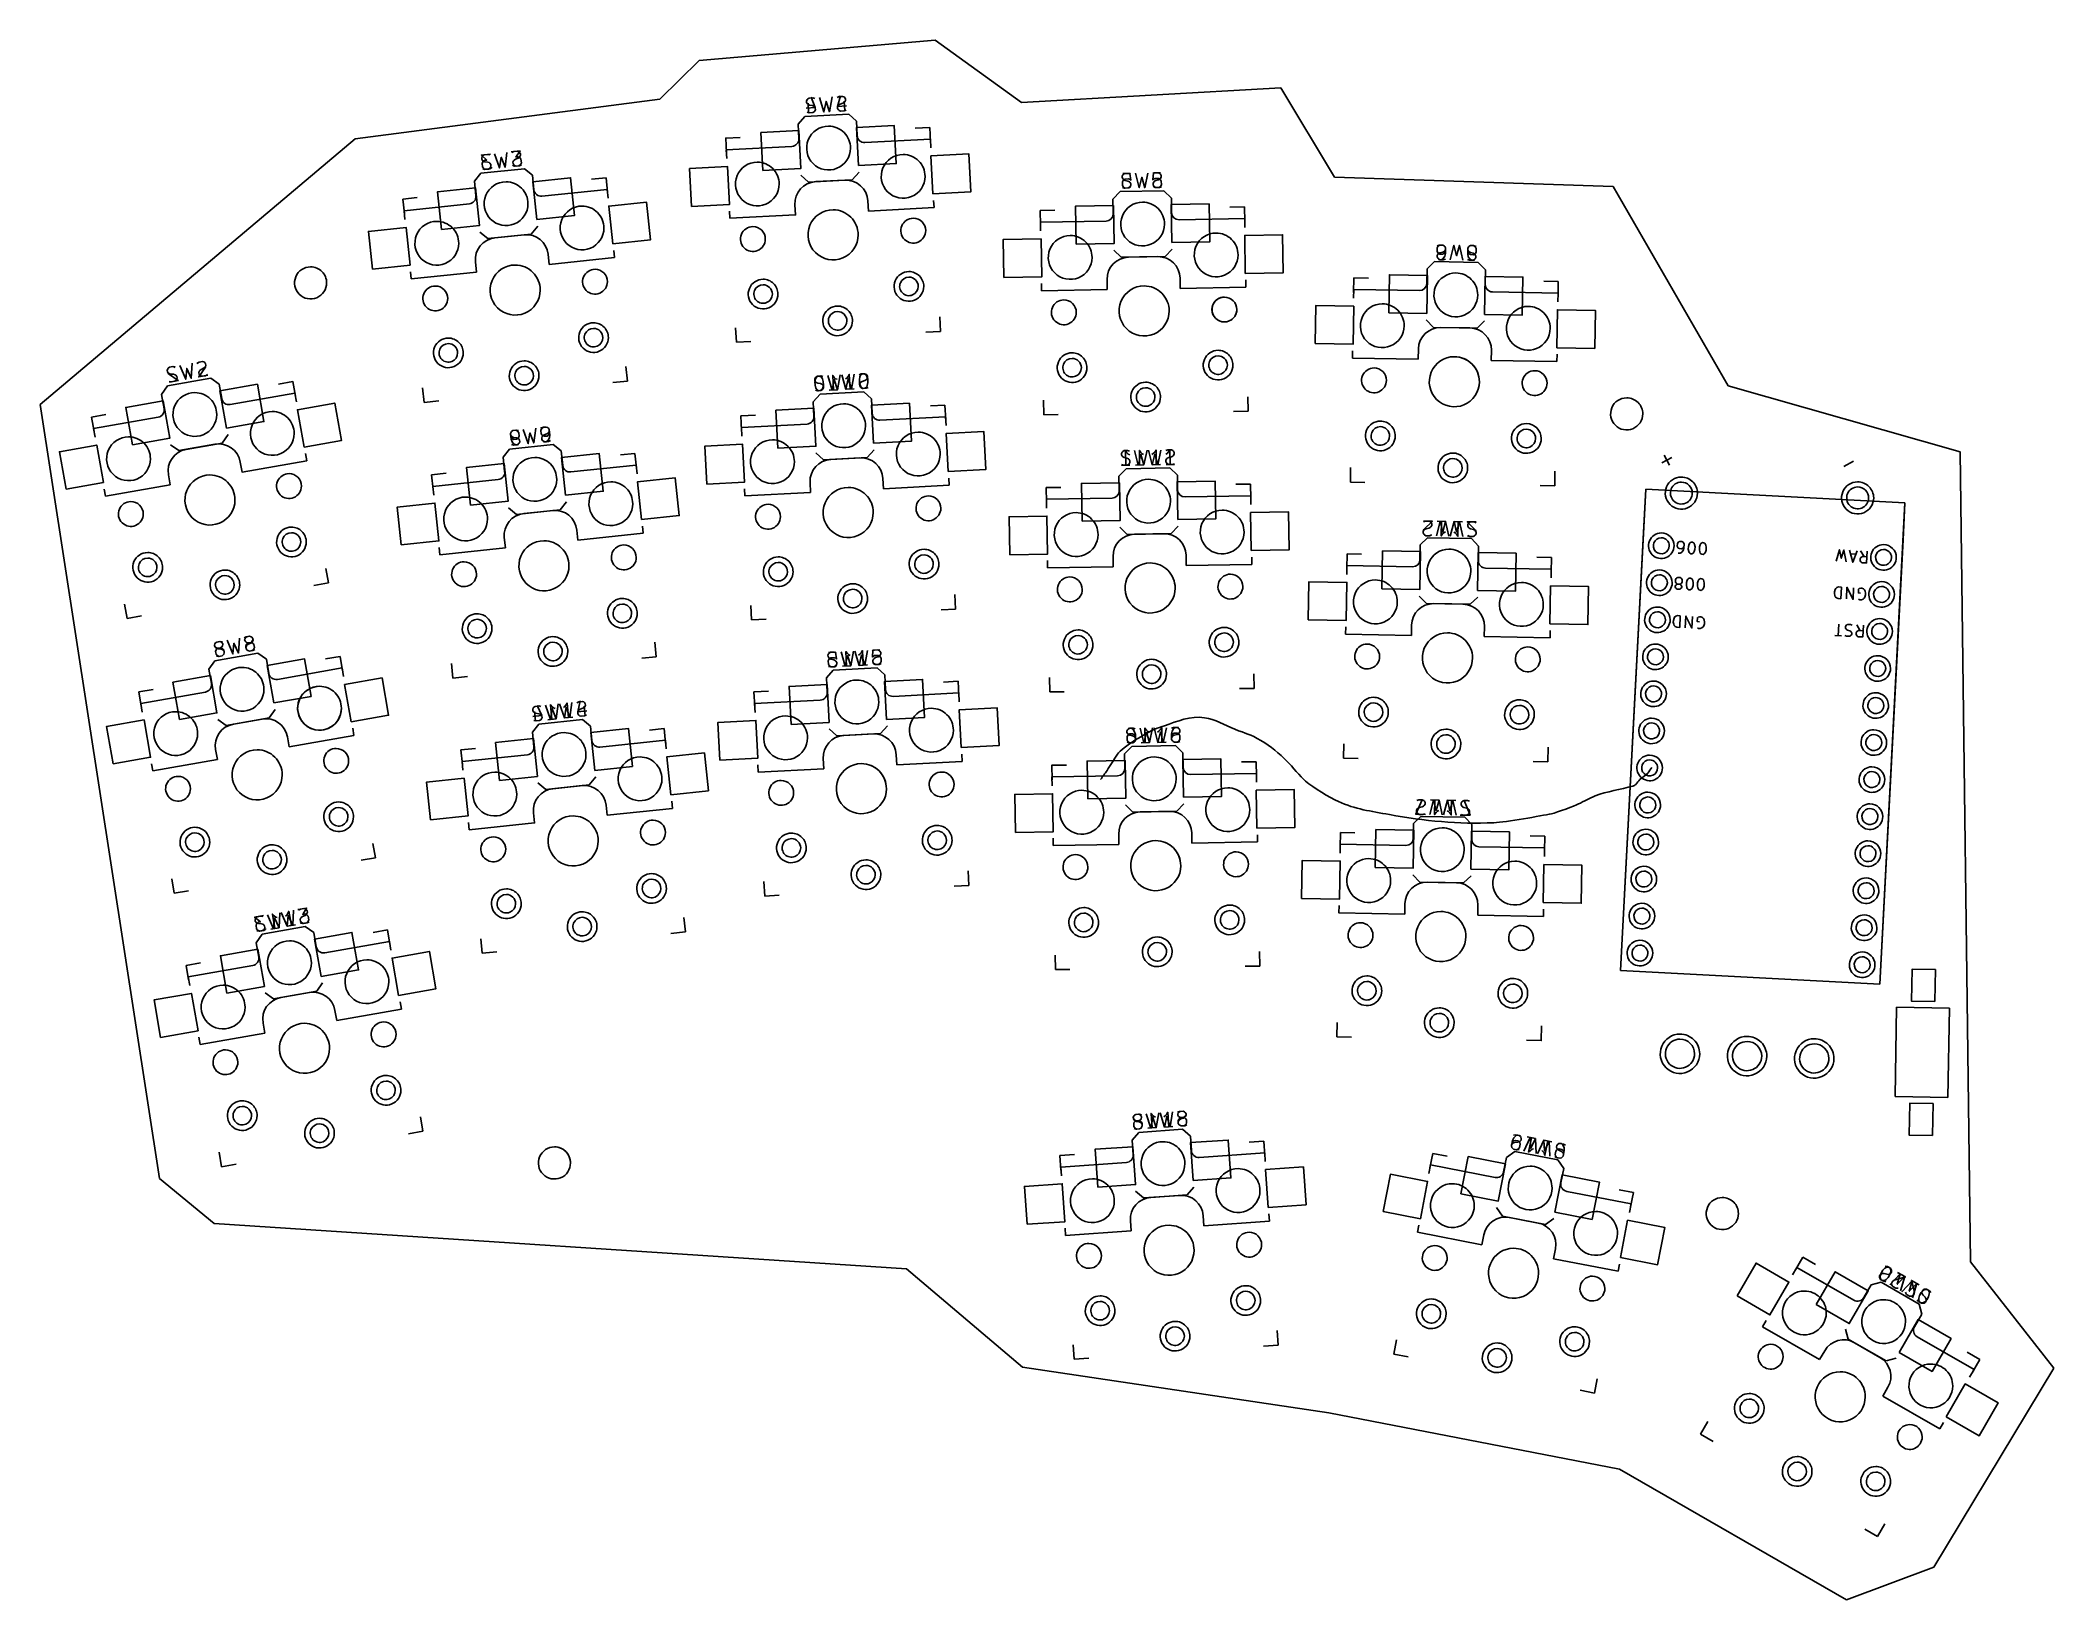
# Model space of a CAD drawing. Extents: x 28 to 165, y -144 to -37.
import ezdxf

# ---------------------------------------------------------------- set-up
doc = ezdxf.new("R2010")
doc.units = 0
doc.layers.get('0').update_dxf_attribs({"linetype": 'CONTINUOUS'})

msp = doc.modelspace()

# ---------------------------------------------------------------- linework, layer by layer
at = {"color": 7}
for points in [[(88.861929, -37.343837), (72.688193, -38.720093)], [(94.768391, -41.596066), (88.861929, -37.343837)], [(72.688193, -38.720093), (70.002085, -41.373939)], [(80.373288, -41.251724), (80.648439, -41.95257), (80.030239, -41.984968)], [(80.092746, -42.2678), (80.2379, -42.307877), (80.47567, -42.295416), (80.568285, -42.242878), (80.613347, -42.192831), (80.655916, -42.095231), (80.650932, -42.000124), (80.598393, -41.907508), (80.548347, -41.862447), (80.450748, -41.819877), (80.258039, -41.782292), (80.16044, -41.739723), (80.110394, -41.694661), (80.057855, -41.602046), (80.052871, -41.506938), (80.09544, -41.409339), (80.140502, -41.359293), (80.233117, -41.306754), (80.470887, -41.294294), (80.616041, -41.334371)], [(81.802394, -41.224512), (81.616961, -42.235603), (81.389363, -41.532265), (81.23653, -42.255541), (80.946425, -41.269372)], [(80.946425, -41.269372), (81.23653, -42.255541), (81.389363, -41.532265), (81.616961, -42.235603), (81.802394, -41.224512)], [(82.755761, -42.128236), (82.615592, -42.183267), (82.377822, -42.195728), (82.280222, -42.153158), (82.230176, -42.108097), (82.177638, -42.015481), (82.172654, -41.920374), (82.215223, -41.822774), (82.260285, -41.772728), (82.3529, -41.72019), (82.540624, -41.662667), (82.63324, -41.610129), (82.678301, -41.560083), (82.720871, -41.462483), (82.715886, -41.367376), (82.663348, -41.27476), (82.613302, -41.229699), (82.515702, -41.187128), (82.277932, -41.19959), (82.137763, -41.254621)], [(82.370548, -41.147051), (82.170162, -41.87282), (82.788362, -41.840422)], [(112.52252, -40.603895), (94.768391, -41.596066)], [(116.218793, -46.727527), (112.52252, -40.603895)], [(70.002085, -41.373939), (49.132466, -44.099144)], [(79.46809, -43.086853), (79.941237, -42.561371)], [(79.941237, -42.561371), (79.46809, -43.086853)], [(79.941237, -42.561371), (82.937128, -42.404363)], [(82.937128, -42.404363), (79.941237, -42.561371)], [(80.155455, -41.644615), (80.190346, -42.310369)], [(82.628255, -41.515022), (82.663146, -42.180775)], [(82.937128, -42.404363), (83.462611, -42.87751)], [(83.462611, -42.87751), (82.937128, -42.404363)], [(49.132466, -44.099144), (27.569105, -62.292828)], [(74.563909, -45.046205), (74.511573, -44.047575), (75.510203, -43.995239)], [(74.511573, -44.047575), (75.510203, -43.995239)], [(74.563909, -45.046205), (74.511573, -44.047575)], [(79.520426, -44.085484), (79.46809, -43.086853)], [(83.514948, -43.87614), (83.462611, -42.87751)], [(88.534268, -44.113775), (84.040431, -44.349288)], [(87.493769, -43.367208), (88.492399, -43.314872)], [(87.493769, -43.367208), (88.492399, -43.314872)], [(88.492399, -43.314872), (88.544735, -44.313501)], [(88.492399, -43.314872), (88.544735, -44.313501)], [(88.565669, -44.712954), (88.534268, -44.113775)], [(58.395254, -45.142771), (57.779597, -45.207479), (58.150924, -45.551502), (58.00885, -45.566435), (57.919111, -45.623748), (57.87673, -45.676084), (57.839327, -45.775778), (57.864215, -46.012569), (57.921528, -46.102308), (57.973864, -46.144688), (58.073558, -46.182091), (58.357708, -46.152226), (58.447447, -46.094913), (58.489827, -46.042577)], [(57.879147, -46.154643), (58.0262, -46.187069), (58.26299, -46.162181), (58.35273, -46.104868), (58.395111, -46.052532), (58.432514, -45.952838), (58.422559, -45.858122), (58.365246, -45.768383), (58.31291, -45.726002), (58.213215, -45.688599), (58.018805, -45.661151), (57.919111, -45.623748), (57.866775, -45.581368), (57.809462, -45.491629), (57.799507, -45.396912), (57.83691, -45.297217), (57.87929, -45.244882), (57.969029, -45.187568), (58.20582, -45.162681), (58.352873, -45.195106)], [(59.531851, -45.023309), (59.399589, -46.04272), (59.135492, -45.352256), (59.020722, -46.08254), (58.679403, -45.112905)], [(58.679403, -45.112905), (59.020722, -46.08254), (59.135492, -45.352256), (59.399589, -46.04272), (59.531851, -45.023309)], [(59.816001, -44.993444), (60.431658, -44.928736), (60.13997, -45.342444), (60.282045, -45.327512), (60.381739, -45.364915), (60.434075, -45.407296), (60.491388, -45.497035), (60.516276, -45.733826), (60.478873, -45.83352), (60.436492, -45.885856), (60.346753, -45.943169), (60.062604, -45.973034), (59.96291, -45.935631), (59.910574, -45.893251)], [(60.531209, -45.875901), (60.394112, -45.938192), (60.15732, -45.963079), (60.057626, -45.925676), (60.00529, -45.883296), (59.947977, -45.793557), (59.938022, -45.69884), (59.975425, -45.599146), (60.017806, -45.546811), (60.107544, -45.489497), (60.292, -45.422229), (60.381739, -45.364915), (60.42412, -45.312579), (60.461523, -45.212885), (60.451568, -45.118169), (60.394255, -45.02843), (60.341918, -44.986049), (60.242224, -44.948646), (60.005433, -44.973534), (59.868336, -45.035825)], [(74.553441, -44.84648), (79.047278, -44.610968)], [(74.584843, -45.445658), (74.553441, -44.84648)], [(57.298213, -47.005267), (57.74321, -46.455742)], [(57.74321, -46.455742), (57.298213, -47.005267)], [(57.74321, -46.455742), (60.726778, -46.142156)], [(60.726778, -46.142156), (57.74321, -46.455742)], [(60.726778, -46.142156), (61.276304, -46.587153)], [(61.276304, -46.587153), (60.726778, -46.142156)], [(61.380832, -47.581676), (61.276304, -46.587153)], [(65.327565, -46.865205), (66.322088, -46.760676)], [(65.327565, -46.865205), (66.322088, -46.760676)], [(66.322088, -46.760676), (66.426616, -47.755199)], [(66.322088, -46.760676), (66.426616, -47.755199)], [(79.651266, -46.582061), (80.176749, -47.055208)], [(83.645788, -46.372716), (83.17264, -46.8982)], [(101.688617, -47.421777), (101.832284, -47.466895), (102.070343, -47.46274), (102.164735, -47.413466), (102.211516, -47.365023), (102.257466, -47.268968), (102.255804, -47.173745), (102.20653, -47.079352), (102.158087, -47.032572), (102.062032, -46.986622), (101.870754, -46.942334), (101.774699, -46.896385), (101.726256, -46.849604), (101.676982, -46.755212), (101.67532, -46.659988), (101.72127, -46.563933), (101.768051, -46.51549), (101.862443, -46.466216), (102.100502, -46.462061), (102.244169, -46.50718)], [(101.719607, -46.46871), (102.195727, -46.460399), (102.251647, -46.935686), (102.203207, -46.888905), (102.107147, -46.842955), (101.869097, -46.847111), (101.774697, -46.896385), (101.727917, -46.944828), (101.681967, -47.040882), (101.686127, -47.278941), (101.735397, -47.373334), (101.783837, -47.420114), (101.879897, -47.466064), (102.117957, -47.461909), (102.212347, -47.412635), (102.259127, -47.364192)], [(103.433639, -46.43879), (103.213028, -47.442794), (103.010118, -46.731942), (102.832128, -47.449443), (102.576618, -46.45375)], [(102.576621, -46.45375), (102.832132, -47.449443), (103.010114, -46.731942), (103.213027, -47.442794), (103.433634, -46.43879)], [(104.354879, -47.375237), (104.212879, -47.425342), (103.974819, -47.429497), (103.878759, -47.383548), (103.830319, -47.336767), (103.781049, -47.242374), (103.779379, -47.147151), (103.825329, -47.051096), (103.872109, -47.002653), (103.966509, -46.953379), (104.156119, -46.902443), (104.250519, -46.853169), (104.297299, -46.804726), (104.343249, -46.708672), (104.341579, -46.613448), (104.292309, -46.519056), (104.243869, -46.472275), (104.147809, -46.426324), (103.909749, -46.43048), (103.767749, -46.480586)], [(104.290647, -46.423831), (103.814529, -46.432142), (103.775228, -46.909092), (103.822008, -46.860649), (103.916401, -46.811375), (104.15446, -46.80722), (104.250515, -46.853169), (104.298957, -46.89995), (104.348231, -46.994343), (104.352387, -47.232401), (104.306437, -47.328456), (104.259656, -47.376899), (104.165264, -47.426173), (103.927205, -47.430328), (103.83115, -47.384379), (103.782707, -47.337598)], [(135.292087, -47.362284), (116.218793, -46.727527)], [(52.398768, -48.224076), (53.393291, -48.119548)], [(52.398768, -48.224076), (53.393291, -48.119548)], [(52.503297, -49.218599), (52.398768, -48.224076)], [(52.503297, -49.218599), (52.398768, -48.224076)], [(57.402742, -47.99979), (57.298213, -47.005267)], [(66.405711, -47.556295), (61.930358, -48.026673)], [(66.468428, -48.153008), (66.405711, -47.556295)], [(80.176749, -47.055208), (82.673325, -46.924368)], [(83.17264, -46.8982), (80.676064, -47.02904)], [(101.035756, -48.218532), (101.526957, -47.709882)], [(101.526955, -47.709882), (101.035756, -48.218532)], [(101.053208, -49.21838), (101.035756, -48.218532)], [(104.526501, -47.657524), (101.526955, -47.709882)], [(101.526957, -47.709882), (104.5265, -47.657524)], [(104.5265, -47.657524), (105.03515, -48.148722)], [(105.035151, -48.148722), (104.526501, -47.657524)], [(105.0526, -49.148571), (105.03515, -48.148722)], [(143.162316, -61.022006), (135.292087, -47.362284)], [(52.482391, -49.019694), (56.957744, -48.549316)], [(52.545108, -49.616409), (52.482391, -49.019694)], [(74.79942, -49.540042), (74.773252, -49.040728)], [(79.256622, -48.60549), (79.293258, -49.304531), (74.79942, -49.540042)], [(84.249775, -48.343809), (84.28641, -49.042851)], [(84.28641, -49.042851), (88.780248, -48.807339)], [(88.780248, -48.807339), (88.75408, -48.308023)], [(96.048729, -49.005688), (97.048578, -48.988236)], [(96.048729, -49.005688), (97.048578, -48.988236)], [(96.066182, -50.005537), (96.048729, -49.005688)], [(96.066182, -50.005537), (96.048729, -49.005688)], [(110.060575, -49.561232), (105.561251, -49.639769)], [(109.046762, -48.778807), (110.046611, -48.761354)], [(109.046764, -48.778807), (110.046615, -48.761354)], [(110.046611, -48.761354), (110.064063, -49.761203)], [(110.046615, -48.761354), (110.064065, -49.761203)], [(110.071045, -50.161142), (110.060575, -49.561232)], [(57.664063, -50.486097), (58.213588, -50.931095)], [(58.213588, -50.931095), (60.699896, -50.669774)], [(61.197157, -50.617508), (58.71085, -50.87883)], [(61.642154, -50.067983), (61.197157, -50.617508)], [(96.062691, -49.805567), (100.562011, -49.727031)], [(96.073163, -50.405476), (96.062691, -49.805567)], [(62.348472, -52.004765), (62.421642, -52.70093)], [(62.421642, -52.70093), (66.896996, -52.230552)], [(66.896996, -52.230552), (66.844731, -51.733291)], [(101.096836, -51.718002), (101.605487, -52.2092)], [(101.605487, -52.2092), (104.105109, -52.165569)], [(104.605037, -52.156843), (102.105414, -52.200474)], [(105.096234, -51.648192), (104.605037, -52.156843)], [(123.243627, -51.416958), (123.387298, -51.37184), (123.625358, -51.375995), (123.719748, -51.425269), (123.766528, -51.473712), (123.812478, -51.569767), (123.810818, -51.66499), (123.761548, -51.759384), (123.713098, -51.806164), (123.617048, -51.852114), (123.425768, -51.896402), (123.329717, -51.942351), (123.281267, -51.989132), (123.231997, -52.083524), (123.230337, -52.178748), (123.276287, -52.274803), (123.323067, -52.323246), (123.417458, -52.37252), (123.655518, -52.376675), (123.799188, -52.331556)], [(123.322233, -52.370857), (123.512681, -52.374182), (123.608735, -52.328232), (123.657178, -52.281451), (123.754895, -52.140278), (123.805831, -51.950662), (123.81248, -51.569767), (123.76653, -51.473712), (123.719749, -51.425269), (123.625357, -51.375995), (123.43491, -51.372671), (123.338854, -51.418621), (123.290411, -51.465401), (123.241137, -51.559794), (123.236982, -51.797854), (123.282931, -51.893908), (123.329712, -51.942351), (123.424106, -51.991625), (123.614553, -51.994949), (123.710608, -51.949), (123.75905, -51.902219), (123.808324, -51.807827)], [(124.988647, -52.399945), (124.768041, -51.395941), (124.565128, -52.106794), (124.387145, -51.389292), (124.131634, -52.384986)], [(124.131638, -52.384986), (124.387148, -51.389292), (124.565129, -52.106794), (124.768039, -51.395941), (124.988649, -52.399945)], [(125.909894, -51.463498), (125.76789, -51.413393), (125.529831, -51.409238), (125.433775, -51.455187), (125.385332, -51.501968), (125.336058, -51.596361), (125.334396, -51.691585), (125.380346, -51.78764), (125.427126, -51.836083), (125.52152, -51.885357), (125.711136, -51.936293), (125.805529, -51.985567), (125.852309, -52.03401), (125.898259, -52.130064), (125.896597, -52.225288), (125.847323, -52.31968), (125.79888, -52.366461), (125.702825, -52.412411), (125.464765, -52.408255), (125.322761, -52.35815)], [(125.79805, -52.414073), (125.6076, -52.410749), (125.51321, -52.361475), (125.466429, -52.313032), (125.373699, -52.168534), (125.329409, -51.977256), (125.336059, -51.596361), (125.385329, -51.501968), (125.433779, -51.455187), (125.52983, -51.409238), (125.72028, -51.412562), (125.81467, -51.461836), (125.86145, -51.510279), (125.9074, -51.606334), (125.90325, -51.844393), (125.85397, -51.938786), (125.80553, -51.985567), (125.70947, -52.031516), (125.51903, -52.028192), (125.424629, -51.978918), (125.377849, -51.930475), (125.331899, -51.834421)], [(52.973675, -53.693951), (52.921411, -53.19669)], [(57.449029, -53.223573), (52.973675, -53.693951)], [(57.375859, -52.527407), (57.449029, -53.223573)], [(100.63182, -53.726425), (100.644037, -54.426319)], [(105.631061, -53.639163), (105.643281, -54.339057)], [(110.142595, -54.260522), (110.133875, -53.760597)], [(117.520321, -54.612325), (117.537773, -53.612476)], [(117.520322, -54.612325), (117.537772, -53.612476)], [(117.537772, -53.612476), (118.537623, -53.629929)], [(117.537773, -53.612476), (118.537622, -53.629929)], [(122.531781, -53.999694), (122.549233, -52.999845)], [(123.057883, -52.508646), (122.549233, -52.999845)], [(122.549237, -52.999845), (123.057887, -52.508646)], [(126.057429, -52.561004), (123.057883, -52.508646)], [(123.057887, -52.508646), (126.05743, -52.561004)], [(126.548628, -53.069655), (126.057429, -52.561004)], [(126.05743, -52.561004), (126.548631, -53.069655)], [(126.531181, -54.069503), (126.548631, -53.069655)], [(96.144719, -54.504855), (96.135992, -54.004931)], [(100.644037, -54.426319), (96.144719, -54.504855)], [(105.643281, -54.339057), (110.142595, -54.260522)], [(117.51334, -55.012265), (117.523811, -54.412355)], [(117.523811, -54.412355), (122.02313, -54.490891)], [(131.521695, -54.656689), (127.022371, -54.578153)], [(130.535804, -53.839359), (131.535655, -53.856811)], [(130.535805, -53.839359), (131.535654, -53.856811)], [(131.511225, -55.256599), (131.521695, -54.656689)], [(131.535654, -53.856811), (131.518201, -54.85666)], [(131.535655, -53.856811), (131.518205, -54.85666)], [(89.172767, -56.297068), (89.225103, -57.295698)], [(89.172767, -56.297068), (89.225103, -57.295698)], [(122.488147, -56.499315), (122.979347, -57.007966)], [(75.244277, -58.028402), (75.191941, -57.029772)], [(75.244277, -58.028402), (75.191941, -57.029772)], [(89.225103, -57.295698), (88.226473, -57.348034)], [(89.225103, -57.295698), (88.226473, -57.348034)], [(122.979347, -57.007966), (125.478969, -57.051597)], [(125.978893, -57.060323), (123.479272, -57.016692)], [(126.487543, -56.569124), (125.978893, -57.060323)], [(76.242907, -57.976065), (75.244277, -58.028402)], [(76.242907, -57.976065), (75.244277, -58.028402)], [(117.441785, -59.111645), (117.450511, -58.61172)], [(121.941103, -59.19018), (117.441785, -59.111645)], [(121.95332, -58.490286), (121.941103, -59.19018)], [(126.952561, -58.577548), (126.940351, -59.277442)], [(126.940351, -59.277442), (131.439665, -59.355978)], [(131.439665, -59.355978), (131.448395, -58.856053)], [(36.816312, -59.767393), (36.761147, -59.728766), (36.659087, -59.698408), (36.424609, -59.739753), (36.339087, -59.803187), (36.30046, -59.858351), (36.270102, -59.960411), (36.28664, -60.054203), (36.358343, -60.186621), (37.020318, -60.650141), (36.410675, -60.757638)], [(36.402406, -60.710742), (36.551361, -60.732831), (36.785839, -60.691486), (36.871362, -60.628052), (36.909988, -60.572888), (36.940346, -60.470828), (36.923808, -60.377036), (36.860375, -60.291514), (36.80521, -60.252888), (36.70315, -60.22253), (36.507298, -60.20871), (36.405238, -60.178352), (36.350074, -60.139726), (36.28664, -60.054203), (36.270102, -59.960411), (36.30046, -59.858351), (36.339087, -59.803187), (36.424609, -59.739753), (36.659087, -59.698408), (36.808043, -59.720497)], [(36.287802, -61.020589), (39.242228, -60.499644)], [(39.242228, -60.499644), (36.287802, -61.020589)], [(37.972165, -59.466877), (37.911335, -60.493031), (37.599718, -59.822672), (37.53617, -60.559183), (37.128043, -59.615719)], [(37.128043, -59.615719), (37.53617, -60.559183), (37.599718, -59.822672), (37.911335, -60.493031), (37.972165, -59.466877)], [(39.028562, -60.24768), (38.896144, -60.319383), (38.661666, -60.360728), (38.559606, -60.33037), (38.504441, -60.291743), (38.441008, -60.206221), (38.42447, -60.11243), (38.454827, -60.010369), (38.493454, -59.955204), (38.578976, -59.89177), (38.75829, -59.811799), (38.843812, -59.748365), (38.882439, -59.693201), (38.912796, -59.591141), (38.896258, -59.49735), (38.832825, -59.411827), (38.77766, -59.373201), (38.6756, -59.342843), (38.441122, -59.384188), (38.308703, -59.45589)], [(38.316972, -59.502786), (38.3556, -59.447621), (38.441122, -59.384188), (38.6756, -59.342843), (38.77766, -59.373201), (38.832825, -59.411827), (38.896258, -59.49735), (38.912796, -59.591141), (38.890707, -59.740097), (38.427188, -60.402072), (39.036831, -60.294576)], [(39.242228, -60.499644), (39.821457, -60.905224)], [(39.821457, -60.905224), (39.242228, -60.499644)], [(67.680959, -59.689473), (67.785489, -60.683996)], [(67.680959, -59.689473), (67.785489, -60.683996)], [(80.652201, -61.31232), (80.797355, -61.352397), (81.035124, -61.339936), (81.127739, -61.287398), (81.172801, -61.237352), (81.21537, -61.139751), (81.210386, -61.044644), (81.157848, -60.952028), (81.107802, -60.906967), (81.010202, -60.864397), (80.817494, -60.826812), (80.719895, -60.784243), (80.669849, -60.739181), (80.617311, -60.646566), (80.612326, -60.551458), (80.654896, -60.453858), (80.699957, -60.403813), (80.792573, -60.351274), (81.030341, -60.338813), (81.175495, -60.378891)], [(81.50588, -60.313892), (81.795985, -61.300061), (81.948818, -60.576785), (82.176416, -61.280124), (82.361849, -60.269032)], [(81.891093, -61.295077), (81.838757, -60.296446), (81.941341, -60.434123), (82.041433, -60.524246), (82.139033, -60.566816)], [(83.312925, -60.219188), (83.127492, -61.23028), (82.899894, -60.526941), (82.747062, -61.250217), (82.456957, -60.264048)], [(83.032385, -61.235264), (82.980049, -60.236634), (82.892418, -60.384279), (82.802295, -60.484371), (82.709679, -60.53691)], [(84.266292, -61.122913), (84.126123, -61.177944), (83.888354, -61.190405), (83.790754, -61.147835), (83.740708, -61.102773), (83.68817, -61.010157), (83.683186, -60.91505), (83.725755, -60.81745), (83.770817, -60.767404), (83.863432, -60.714866), (84.051155, -60.657343), (84.14377, -60.604805), (84.188832, -60.554759), (84.231401, -60.45716), (84.226417, -60.362052), (84.173879, -60.269437), (84.123833, -60.224375), (84.026233, -60.181806), (83.788464, -60.194266), (83.648295, -60.249297)], [(35.882222, -61.599818), (36.287802, -61.020589)], [(36.287802, -61.020589), (35.882222, -61.599818)], [(36.05587, -62.584626), (35.882222, -61.599818)], [(39.995105, -61.890033), (39.821457, -60.905224)], [(45.110161, -62.10508), (45.005973, -61.514196), (40.574334, -62.295613)], [(43.882245, -60.899997), (44.867054, -60.726348), (45.040702, -61.711157)], [(43.882245, -60.899997), (44.867054, -60.726348)], [(44.867054, -60.726348), (45.040702, -61.711157)], [(54.856691, -62.042867), (53.862168, -62.147396), (53.75764, -61.152874)], [(53.862168, -62.147396), (53.75764, -61.152874)], [(54.856691, -62.042867), (53.862168, -62.147396)], [(67.785489, -60.683996), (66.790966, -60.788524)], [(67.785489, -60.683996), (66.790966, -60.788524)], [(80.503083, -62.106451), (80.97623, -61.580969)], [(80.97623, -61.580969), (80.503083, -62.106451)], [(80.97623, -61.580969), (83.972121, -61.423961)], [(83.972121, -61.423961), (80.97623, -61.580969)], [(81.60577, -61.31003), (82.176416, -61.280124)], [(83.317707, -61.220311), (82.747062, -61.250217)], [(83.972121, -61.423961), (84.497604, -61.897108)], [(84.497604, -61.897108), (83.972121, -61.423961)], [(84.549941, -62.895738), (84.497604, -61.897108)], [(96.293064, -63.003569), (96.275612, -62.00372)], [(96.293064, -63.003569), (96.275612, -62.00372)], [(110.273492, -61.759386), (110.290945, -62.759235)], [(110.273495, -61.759386), (110.290945, -62.759235)], [(159.055455, -65.527407), (143.162316, -61.022006)], [(35.739337, -115.307003), (27.569105, -62.292828)], [(31.079732, -63.157425), (32.064541, -62.983777)], [(31.079732, -63.157425), (32.064541, -62.983777)], [(31.253381, -64.142234), (31.079732, -63.157425)], [(31.253381, -64.142234), (31.079732, -63.157425)], [(31.218651, -63.945272), (35.65029, -63.163854)], [(75.546566, -63.067173), (76.545196, -63.014837)], [(75.546566, -63.067173), (76.545196, -63.014837)], [(75.598902, -64.065803), (75.546566, -63.067173)], [(75.598902, -64.065803), (75.546566, -63.067173)], [(80.555419, -63.105082), (80.503083, -62.106451)], [(89.569261, -63.133373), (85.075424, -63.368886)], [(88.528762, -62.386806), (89.527392, -62.33447)], [(88.528762, -62.386806), (89.527392, -62.33447)], [(89.527392, -62.33447), (89.579728, -63.3331)], [(89.527392, -62.33447), (89.579728, -63.3331)], [(89.600662, -63.732552), (89.569261, -63.133373)], [(97.292913, -62.986116), (96.293064, -63.003569)], [(97.292913, -62.986116), (96.293064, -63.003569)], [(110.290945, -62.759235), (109.291094, -62.776687)], [(110.290945, -62.759235), (109.291096, -62.776687)], [(31.32284, -64.536158), (31.218651, -63.945272)], [(40.429226, -64.352055), (40.023645, -64.931283)], [(59.850882, -65.040861), (59.997935, -65.073287), (60.234725, -65.048399), (60.324464, -64.991086), (60.366845, -64.93875), (60.404249, -64.839056), (60.394294, -64.74434), (60.33698, -64.654601), (60.284644, -64.61222), (60.18495, -64.574817), (59.99054, -64.547369), (59.890846, -64.509966), (59.83851, -64.467586), (59.781197, -64.377847), (59.771242, -64.283129), (59.808645, -64.183435), (59.851025, -64.1311), (59.940764, -64.073786), (60.177555, -64.048899), (60.324607, -64.081324)], [(60.329442, -65.038444), (60.140009, -65.058354), (60.040315, -65.020951), (59.987979, -64.978571), (59.87833, -64.846451), (59.811062, -64.661996), (59.771242, -64.283129), (59.808645, -64.183435), (59.851025, -64.1311), (59.940764, -64.073786), (60.130197, -64.053876), (60.229891, -64.091279), (60.282227, -64.13366), (60.33954, -64.223399), (60.364428, -64.460191), (60.327025, -64.559885), (60.284644, -64.61222), (60.194905, -64.669534), (60.005472, -64.689444), (59.905778, -64.652041), (59.853443, -64.60966), (59.796129, -64.519921)], [(61.503586, -63.909527), (61.371323, -64.928938), (61.107227, -64.238474), (60.992457, -64.968758), (60.651138, -63.999123)], [(60.651138, -63.999123), (60.992457, -64.968758), (61.107227, -64.238474), (61.371323, -64.928938), (61.503586, -63.909527)], [(62.502944, -64.762119), (62.365846, -64.82441), (62.129055, -64.849297), (62.029361, -64.811894), (61.977025, -64.769514), (61.919712, -64.679775), (61.909757, -64.585058), (61.94716, -64.485364), (61.989541, -64.433029), (62.079279, -64.375715), (62.263735, -64.308447), (62.353473, -64.251133), (62.395854, -64.198797), (62.433257, -64.099103), (62.423302, -64.004387), (62.365989, -63.914648), (62.313653, -63.872267), (62.213959, -63.834864), (61.977168, -63.859752), (61.840071, -63.922043)], [(62.034339, -64.859252), (62.223771, -64.839342), (62.31351, -64.782029), (62.355891, -64.729693), (62.435674, -64.577664), (62.463122, -64.383253), (62.423302, -64.004387), (62.365989, -63.914648), (62.313653, -63.872267), (62.213959, -63.834864), (62.024526, -63.854774), (61.934788, -63.912088), (61.892407, -63.964423), (61.855004, -64.064117), (61.879892, -64.300909), (61.937205, -64.390648), (61.989541, -64.433029), (62.089235, -64.470432), (62.278667, -64.450522), (62.368406, -64.393208), (62.410787, -64.340873), (62.44819, -64.241178)], [(75.588434, -63.866078), (80.082271, -63.630566)], [(75.619836, -64.465256), (75.588434, -63.866078)], [(36.489991, -65.046648), (37.069219, -65.452229)], [(37.069219, -65.452229), (39.531241, -65.018107)], [(40.023645, -64.931283), (37.561624, -65.365404)], [(41.268926, -66.234847), (41.39048, -66.924214), (45.82212, -66.142796)], [(45.82212, -66.142796), (45.735296, -65.650392)], [(59.269947, -65.891485), (59.714945, -65.34196)], [(59.714945, -65.34196), (59.269947, -65.891485)], [(59.374477, -66.886008), (59.269947, -65.891485)], [(59.714945, -65.34196), (62.698513, -65.028374)], [(62.698513, -65.028374), (59.714945, -65.34196)], [(62.698513, -65.028374), (63.248039, -65.473371)], [(63.248039, -65.473371), (62.698513, -65.028374)], [(63.352567, -66.467894), (63.248039, -65.473371)], [(67.2993, -65.751423), (68.293823, -65.646894)], [(67.2993, -65.751423), (68.293823, -65.646894)], [(68.293823, -65.646894), (68.398351, -66.641417)], [(68.293823, -65.646894), (68.398351, -66.641417)], [(80.686259, -65.601659), (81.211742, -66.074806)], [(81.211742, -66.074806), (83.708318, -65.943966)], [(84.207633, -65.917798), (81.711057, -66.048638)], [(84.680781, -65.392315), (84.207633, -65.917798)], [(101.622236, -66.410232), (101.765903, -66.455351), (102.003962, -66.451196), (102.098354, -66.401922), (102.145135, -66.353478), (102.191085, -66.257423), (102.189423, -66.1622), (102.140149, -66.067807), (102.091706, -66.021026), (101.995651, -65.975077), (101.804373, -65.930789), (101.708318, -65.884839), (101.659875, -65.838059), (101.610601, -65.743666), (101.608939, -65.648443), (101.654889, -65.552388), (101.70167, -65.503945), (101.796062, -65.454671), (102.034121, -65.450516), (102.177788, -65.495634)], [(101.908737, -66.452858), (101.891287, -65.453009), (101.989007, -65.594182), (102.085887, -65.687744), (102.181947, -65.733693)], [(102.51024, -65.442205), (102.765752, -66.437898), (102.943733, -65.720396), (103.146646, -66.43125), (103.367252, -65.427246)], [(102.860978, -66.436236), (102.843528, -65.436388), (102.941238, -65.577561), (103.038128, -65.671122), (103.134178, -65.717072)], [(104.319489, -65.410625), (104.098879, -66.414629), (103.895969, -65.703775), (103.717989, -66.421277), (103.462479, -65.425584)], [(104.003659, -66.416291), (103.986207, -65.416442), (103.893476, -65.56094), (103.799915, -65.657825), (103.705522, -65.707099)], [(105.24074, -66.34707), (105.09873, -66.397176), (104.86067, -66.401332), (104.76462, -66.355381), (104.71618, -66.3086), (104.6669, -66.214208), (104.66524, -66.118984), (104.71119, -66.022929), (104.75797, -65.974487), (104.85236, -65.925213), (105.04198, -65.874277), (105.13637, -65.825003), (105.18315, -65.77656), (105.2291, -65.680505), (105.22744, -65.585281), (105.17817, -65.490889), (105.12972, -65.444108), (105.03367, -65.398159), (104.79561, -65.402314), (104.6536, -65.452419)], [(104.955896, -66.399669), (104.938444, -65.399821), (104.845713, -65.544318), (104.752152, -65.641204), (104.657759, -65.690478)], [(138.635304, -66.281183), (139.308027, -65.923491)], [(139.150512, -66.438699), (138.792819, -65.765976)], [(151.081316, -66.535183), (151.754039, -66.17749)], [(159.776123, -121.02233), (159.055455, -65.527407)], [(36.344884, -67.103089), (36.466437, -67.792456)], [(54.370503, -67.110294), (55.365026, -67.005766)], [(54.475032, -68.104817), (54.370503, -67.110294), (55.365026, -67.005766)], [(54.475032, -68.104817), (54.370503, -67.110294)], [(54.454126, -67.905912), (58.929479, -67.435533)], [(68.440163, -67.039226), (68.377446, -66.442513), (63.902093, -66.912891)], [(85.284768, -67.363407), (85.321403, -68.062449)], [(89.815241, -67.826937), (89.789073, -67.327621)], [(101.936692, -66.690026), (101.445494, -67.198676)], [(101.462946, -68.198524), (101.445494, -67.198676)], [(101.445497, -67.198676), (101.936697, -66.690026)], [(101.623067, -66.457844), (102.194407, -66.447871)], [(104.936238, -66.637668), (101.936692, -66.690026)], [(101.936697, -66.690026), (104.93624, -66.637668)], [(102.575308, -66.441223), (103.146648, -66.43125)], [(104.28933, -66.411304), (103.717988, -66.421277)], [(105.241567, -66.394683), (104.670225, -66.404656)], [(105.444888, -67.128866), (104.936238, -66.637668)], [(104.93624, -66.637668), (105.44489, -67.128866)], [(105.46234, -68.128715), (105.44489, -67.128866)], [(117.293439, -67.610358), (117.310892, -66.610509)], [(117.293442, -67.610358), (117.310892, -66.610509)], [(131.308772, -66.854843), (131.29132, -67.854692)], [(131.308775, -66.854843), (131.291325, -67.854692)], [(32.034798, -68.573874), (31.947973, -68.081469)], [(36.466437, -67.792456), (32.034798, -68.573874)], [(54.516843, -68.502627), (54.454126, -67.905912)], [(75.834413, -68.559641), (75.808245, -68.060326)], [(80.328251, -68.324129), (75.834413, -68.559641)], [(80.291615, -67.625088), (80.328251, -68.324129)], [(85.321403, -68.062449), (89.815241, -67.826937)], [(96.458467, -67.985832), (97.458316, -67.96838)], [(96.458467, -67.985832), (97.458316, -67.96838)], [(96.47592, -68.985681), (96.458467, -67.985832)], [(96.47592, -68.985681), (96.458467, -67.985832)], [(96.472429, -68.785711), (100.971748, -68.707175)], [(96.482901, -69.38562), (96.472429, -68.785711)], [(110.470315, -68.541377), (105.970991, -68.619913)], [(109.456499, -67.758951), (110.456348, -67.741498)], [(109.456504, -67.758951), (110.456345, -67.741498)], [(110.456345, -67.741498), (110.473805, -68.741347)], [(110.456348, -67.741498), (110.4738, -68.741347)], [(110.480785, -69.141286), (110.470315, -68.541377)], [(118.293288, -67.62781), (117.293439, -67.610358)], [(118.293293, -67.62781), (117.293442, -67.610358)], [(131.29132, -67.854692), (130.291471, -67.837239)], [(131.291325, -67.854692), (130.291474, -67.837239)], [(137.521356, -68.096385), (135.79322, -101.071164)], [(137.521356, -68.096385), (137.388422, -70.632907)], [(155.277006, -69.02692), (137.521356, -68.096385)], [(155.277006, -69.02692), (137.521356, -68.096385)], [(59.635798, -69.372315), (60.185323, -69.817313)], [(60.185323, -69.817313), (62.671631, -69.555992)], [(63.168892, -69.503726), (60.682585, -69.765048)], [(63.613889, -68.954201), (63.168892, -69.503726)], [(122.853343, -71.191563), (122.8049, -71.238344), (122.708845, -71.284293), (122.470786, -71.280138), (122.376394, -71.230864), (122.329613, -71.182421), (122.283662, -71.086366), (122.285324, -70.991143), (122.33543, -70.849139), (122.916745, -70.287769), (122.29779, -70.276965)], [(122.296956, -70.324577), (122.440627, -70.279458), (122.678687, -70.283613), (122.773077, -70.332887), (122.819857, -70.38133), (122.865807, -70.477385), (122.864147, -70.572608), (122.814877, -70.667002), (122.766427, -70.713783), (122.670377, -70.759732), (122.479097, -70.80402), (122.383047, -70.84997), (122.334597, -70.89675), (122.285326, -70.991143), (122.283666, -71.086366), (122.329617, -71.182421), (122.376397, -71.230864), (122.470787, -71.280138), (122.708847, -71.284293), (122.852517, -71.239175)], [(123.184967, -71.292604), (123.440478, -70.296911), (123.618458, -71.014413), (123.821368, -70.303559), (124.041978, -71.307563)], [(123.250027, -70.293586), (123.82137, -70.303559)], [(123.535699, -70.298573), (123.518247, -71.298421), (123.615963, -71.157248), (123.712849, -71.063687), (123.808904, -71.017737)], [(124.994213, -71.324184), (124.773607, -70.32018), (124.570694, -71.031034), (124.392711, -70.313532), (124.1372, -71.309225)], [(124.678379, -70.318518), (124.660929, -71.318367), (124.568199, -71.173869), (124.474639, -71.076984), (124.380248, -71.02771)], [(124.964059, -70.323505), (124.392708, -70.313532)], [(153.548871, -102.001698), (155.277006, -69.02692)], [(155.144073, -71.563441), (155.277006, -69.02692)], [(59.347594, -71.413625), (59.420764, -72.109791), (54.94541, -72.580169)], [(64.320207, -70.890983), (64.393377, -71.587148)], [(64.393377, -71.587148), (68.868731, -71.11677)], [(68.868731, -71.11677), (68.816466, -70.619509)], [(101.506577, -70.698146), (102.015227, -71.189344)], [(102.015227, -71.189344), (104.51485, -71.145713)], [(105.014774, -71.136987), (102.515152, -71.180618)], [(105.505971, -70.628337), (105.014774, -71.136987)], [(122.078676, -71.915774), (122.587327, -71.424575)], [(122.587331, -71.424575), (122.07868, -71.915774)], [(122.587327, -71.424575), (125.58688, -71.476933)], [(125.586877, -71.476933), (122.587331, -71.424575)], [(125.329159, -71.234778), (125.375939, -71.283221), (125.470329, -71.332495), (125.70839, -71.33665), (125.80445, -71.290701), (125.85289, -71.24392), (125.90216, -71.149528), (125.90383, -71.054304), (125.85871, -70.910637), (125.297339, -70.329322), (125.91629, -70.340126)], [(125.91546, -70.387738), (125.773455, -70.337633), (125.535396, -70.333477), (125.439341, -70.379427), (125.390898, -70.426208), (125.341624, -70.5206), (125.339962, -70.615825), (125.385912, -70.71188), (125.432692, -70.760322), (125.527086, -70.809596), (125.716702, -70.860532), (125.811094, -70.909806), (125.857875, -70.958249), (125.903825, -71.054304), (125.902163, -71.149528), (125.852889, -71.24392), (125.804446, -71.290701), (125.708391, -71.33665), (125.470331, -71.332495), (125.328327, -71.28239)], [(126.078075, -71.985584), (125.586877, -71.476933)], [(125.58688, -71.476933), (126.07808, -71.985584)], [(137.388422, -70.632907), (135.79322, -101.071164)], [(139.734212, -72.466284), (139.886384, -72.474259), (139.964464, -72.440204), (140.0045, -72.404155), (140.086568, -72.294013), (140.132586, -72.143835), (140.148536, -71.83949), (140.11448, -71.761411), (140.078431, -71.721374), (140.004339, -71.679343), (139.852166, -71.671368), (139.774087, -71.705424), (139.73405, -71.741473), (139.692019, -71.815565), (139.682051, -72.00578), (139.716106, -72.08386), (139.752155, -72.123897), (139.826248, -72.165928), (139.97842, -72.173903), (140.0565, -72.139847), (140.096536, -72.103798), (140.138567, -72.029705)], [(153.548871, -102.001698), (155.144073, -71.563441)], [(54.94541, -72.580169), (54.893146, -72.082908)], [(96.554456, -73.484999), (96.545729, -72.985075)], [(101.041557, -72.70657), (101.053774, -73.406463)], [(106.040801, -72.619307), (106.053021, -73.319201)], [(110.552335, -73.240666), (110.543615, -72.740742)], [(117.049768, -73.528254), (117.06722, -72.528405)], [(117.049771, -73.528254), (117.067221, -72.528405)], [(117.06722, -72.528405), (118.067069, -72.545858)], [(117.067221, -72.528405), (118.067072, -72.545858)], [(122.061228, -72.915623), (122.07868, -71.915774)], [(126.06062, -72.985432), (126.07808, -71.985584)], [(130.065253, -72.755288), (131.065102, -72.77274)], [(130.065254, -72.755288), (131.065105, -72.77274)], [(131.065105, -72.77274), (131.047645, -73.772589)], [(131.065102, -72.77274), (131.047649, -73.772589)], [(151.243619, -73.069468), (151.095272, -72.260595), (150.913194, -72.823266), (150.790928, -72.244645), (150.558843, -73.03358)], [(152.008306, -72.308445), (151.700135, -73.093393), (151.475702, -72.280532)], [(151.920257, -72.532715), (151.539826, -72.512778)], [(152.69308, -72.344332), (152.651212, -73.143237), (152.346867, -73.127287), (152.272775, -73.085256), (152.236726, -73.045219), (152.20267, -72.96714), (152.208652, -72.853011), (152.250682, -72.778918), (152.290719, -72.742869), (152.368799, -72.708813), (152.673143, -72.724763)], [(152.236564, -72.320407), (152.482928, -72.714795)], [(47.124482, -73.528861), (47.298131, -74.51367)], [(47.124482, -73.528861), (47.298131, -74.51367)], [(101.053774, -73.406463), (96.554456, -73.484999)], [(106.053021, -73.319201), (110.552335, -73.240666)], [(117.042787, -73.928194), (117.053258, -73.328284)], [(117.053258, -73.328284), (121.552578, -73.40682)], [(131.051145, -73.572618), (126.551821, -73.494082)], [(131.040665, -74.172528), (131.051145, -73.572618)], [(139.851144, -74.602477), (139.925236, -74.644507), (139.961285, -74.684544), (139.995341, -74.762624), (139.993347, -74.800668), (139.951316, -74.87476), (139.91128, -74.910809), (139.8332, -74.944865), (139.681028, -74.93689), (139.606935, -74.894859), (139.570886, -74.854823), (139.536831, -74.776742), (139.538824, -74.738699), (139.580855, -74.664606), (139.620892, -74.628557), (139.698971, -74.594502), (139.851144, -74.602477), (139.929223, -74.568421), (139.96926, -74.532372), (140.011291, -74.458279), (140.019266, -74.306107), (139.98521, -74.228028), (139.949161, -74.187991), (139.875069, -74.14596), (139.722896, -74.137985), (139.644817, -74.172041), (139.60478, -74.20809), (139.562749, -74.282182), (139.554774, -74.434354), (139.58883, -74.512434), (139.624879, -74.552471), (139.698971, -74.594502)], [(47.298131, -74.51367), (46.313322, -74.687318)], [(47.298131, -74.51367), (46.313322, -74.687318)], [(90.20776, -75.316666), (90.260096, -76.315296)], [(90.20776, -75.316666), (90.260096, -76.315296)], [(122.017596, -75.415244), (122.508797, -75.923895)], [(126.016991, -75.485053), (125.508341, -75.976252)], [(151.761243, -74.838985), (151.719374, -75.637889), (151.304726, -74.81506), (151.262857, -75.613964)], [(152.101799, -75.619783), (152.175891, -75.661814), (152.29002, -75.667795), (152.406143, -75.635733), (152.486216, -75.563635), (152.528247, -75.489542), (152.574265, -75.339364), (152.580246, -75.225235), (152.550178, -75.071069), (152.516123, -74.992989), (152.444024, -74.912916), (152.331889, -74.868891), (152.255803, -74.864904), (152.13968, -74.896966), (152.099643, -74.933015), (152.085687, -75.199316), (152.237859, -75.207291)], [(33.510809, -76.944748), (33.337161, -75.959939)], [(33.510809, -76.944748), (33.337161, -75.959939)], [(34.495618, -76.771098), (33.510809, -76.944748)], [(34.495618, -76.771098), (33.510809, -76.944748)], [(76.27927, -77.048), (76.226934, -76.04937)], [(76.27927, -77.048), (76.226934, -76.04937)], [(77.2779, -76.995664), (76.27927, -77.048)], [(77.2779, -76.995664), (76.27927, -77.048)], [(90.260096, -76.315296), (89.261466, -76.367632)], [(90.260096, -76.315296), (89.261466, -76.367632)], [(122.508797, -75.923895), (125.008419, -75.967526)], [(125.508341, -75.976252), (123.008719, -75.932621)], [(140.727591, -76.804223), (140.685723, -77.603128), (140.271075, -76.780298), (140.229206, -77.579203)], [(141.068147, -77.585022), (141.142239, -77.627053), (141.256369, -77.633034), (141.372492, -77.600972), (141.452565, -77.528874), (141.494596, -77.454781), (141.540614, -77.304603), (141.546595, -77.190474), (141.516527, -77.036308), (141.482472, -76.958228), (141.410373, -76.878154), (141.298238, -76.834129), (141.222151, -76.830142), (141.106028, -76.862204), (141.065991, -76.898254), (141.052035, -77.164555), (141.204207, -77.17253)], [(39.634956, -79.533139), (39.783911, -79.555228), (40.018389, -79.513883), (40.103912, -79.450449), (40.142538, -79.395285), (40.172896, -79.293225), (40.156358, -79.199433), (40.092925, -79.113911), (40.03776, -79.075285), (39.9357, -79.044927), (39.739848, -79.031107), (39.637788, -79.000749), (39.582624, -78.962122), (39.51919, -78.8766), (39.502652, -78.782808), (39.53301, -78.680748), (39.571637, -78.625584), (39.657159, -78.56215), (39.891637, -78.520805), (40.040593, -78.542894)], [(39.919162, -78.951135), (40.004684, -78.887701), (40.043311, -78.832537), (40.073669, -78.730476), (40.0654, -78.683581), (40.001966, -78.598059), (39.946801, -78.559432), (39.844741, -78.529074), (39.657159, -78.56215), (39.571637, -78.625584), (39.53301, -78.680748), (39.502652, -78.782808), (39.510921, -78.829704), (39.574355, -78.915226), (39.629519, -78.953853), (39.73158, -78.984211), (39.919162, -78.951135), (40.021222, -78.981492), (40.076387, -79.02012), (40.13982, -79.105642), (40.172896, -79.293225), (40.142538, -79.395285), (40.103912, -79.450449), (40.018389, -79.513883), (39.830807, -79.546959), (39.728747, -79.516601), (39.673582, -79.477974), (39.610149, -79.392452), (39.577073, -79.20487), (39.607431, -79.10281), (39.646057, -79.047645), (39.73158, -78.984211)], [(41.204715, -78.289274), (41.143885, -79.315428), (40.832268, -78.645069), (40.76872, -79.38158), (40.360593, -78.438116)], [(40.360593, -78.438116), (40.76872, -79.38158), (40.832268, -78.645069), (41.143885, -79.315428), (41.204715, -78.289274)], [(42.261112, -79.070077), (42.128694, -79.14178), (41.894216, -79.183125), (41.792156, -79.152767), (41.736991, -79.11414), (41.673558, -79.028618), (41.65702, -78.934826), (41.687377, -78.832766), (41.726004, -78.777601), (41.811526, -78.714167), (41.99084, -78.634196), (42.076362, -78.570762), (42.114989, -78.515598), (42.145346, -78.413538), (42.128808, -78.319747), (42.065375, -78.234224), (42.01021, -78.195598), (41.90815, -78.16524), (41.673672, -78.206585), (41.541254, -78.278287)], [(41.794988, -78.620376), (41.692928, -78.590019), (41.637764, -78.551392), (41.57433, -78.46587), (41.566061, -78.418974), (41.596419, -78.316914), (41.635045, -78.261749), (41.720568, -78.198316), (41.90815, -78.16524), (42.01021, -78.195598), (42.065375, -78.234224), (42.128808, -78.319747), (42.137077, -78.366642), (42.10672, -78.468702), (42.068093, -78.523867), (41.982571, -78.5873), (41.794988, -78.620376), (41.709466, -78.68381), (41.670839, -78.738974), (41.640482, -78.841035), (41.673558, -79.028618), (41.736991, -79.11414), (41.792156, -79.152767), (41.894216, -79.183125), (42.081798, -79.150049), (42.16732, -79.086615), (42.205947, -79.031451), (42.236305, -78.929389), (42.203229, -78.741807), (42.139795, -78.656285), (42.084631, -78.617658), (41.982571, -78.5873)], [(69.652694, -78.575691), (69.757223, -79.570214)], [(69.652694, -78.575691), (69.757223, -79.570214)], [(116.971232, -78.027574), (116.979958, -77.527649)], [(121.470551, -78.106109), (116.971232, -78.027574)], [(121.482768, -77.406215), (121.470551, -78.106109)], [(126.48201, -77.493477), (126.46979, -78.193371)], [(126.46979, -78.193371), (130.969115, -78.271907)], [(130.969115, -78.271907), (130.977845, -77.771982)], [(150.939707, -78.140517), (150.48319, -78.116592)], [(150.753318, -77.32965), (150.711449, -78.128554)], [(151.664357, -77.415543), (151.552222, -77.371519), (151.362006, -77.36155), (151.283927, -77.395605), (151.24389, -77.431655), (151.201859, -77.505747), (151.197872, -77.581833), (151.231927, -77.659913), (151.267977, -77.69995), (151.342069, -77.74198), (151.492247, -77.787998), (151.56634, -77.830029), (151.602389, -77.870065), (151.636444, -77.948146), (151.632457, -78.024232), (151.590426, -78.098325), (151.55039, -78.134374), (151.47231, -78.168429), (151.282095, -78.158461), (151.169959, -78.114436)], [(152.427212, -77.417375), (152.385344, -78.216279), (152.080999, -78.200329), (152.006907, -78.158299), (151.970858, -78.118262), (151.936802, -78.040182), (151.942783, -77.926052), (151.984814, -77.85196), (152.024851, -77.815911), (152.102931, -77.781855), (152.407275, -77.797805)], [(151.970696, -77.39345), (152.21706, -77.787836)], [(39.114772, -80.422215), (39.520352, -79.842986)], [(39.520352, -79.842986), (39.114772, -80.422215)], [(39.520352, -79.842986), (42.474778, -79.322041)], [(42.474778, -79.322041), (39.520352, -79.842986)], [(42.474778, -79.322041), (43.054007, -79.727621)], [(43.054007, -79.727621), (42.474778, -79.322041)], [(43.227655, -80.71243), (43.054007, -79.727621)], [(47.114795, -79.722394), (48.099604, -79.548745)], [(47.114795, -79.722394), (48.099604, -79.548745)], [(48.099604, -79.548745), (48.273252, -80.533554)], [(48.099604, -79.548745), (48.273252, -80.533554)], [(69.757223, -79.570214), (68.7627, -79.674742)], [(69.757223, -79.570214), (68.7627, -79.674742)], [(81.555829, -80.227668), (81.700983, -80.267745), (81.938752, -80.255284), (82.031367, -80.202746), (82.076429, -80.1527), (82.118998, -80.0551), (82.114014, -79.959992), (82.061476, -79.867376), (82.01143, -79.822315), (81.91383, -79.779745), (81.721122, -79.74216), (81.623523, -79.699591), (81.573477, -79.654529), (81.520939, -79.561914), (81.515954, -79.466806), (81.558524, -79.369206), (81.603585, -79.319161), (81.696201, -79.266622), (81.933969, -79.254161), (82.079123, -79.294239)], [(81.553539, -79.274099), (82.029077, -79.249177), (82.101553, -79.722223), (82.051507, -79.677161), (81.953907, -79.634592), (81.716138, -79.647053), (81.623523, -79.699591), (81.578461, -79.749637), (81.535892, -79.847237), (81.548353, -80.085006), (81.600891, -80.177622), (81.650937, -80.222683), (81.748537, -80.265253), (81.986305, -80.252792), (82.078921, -80.200254), (82.123982, -80.150208)], [(82.409507, -79.22924), (82.699613, -80.215409), (82.852446, -79.492133), (83.080044, -80.195472), (83.265477, -79.18438)], [(82.794721, -80.210425), (82.742385, -79.211794), (82.844969, -79.349471), (82.945061, -79.439594), (83.042661, -79.482164)], [(84.216553, -79.134536), (84.03112, -80.145628), (83.803522, -79.442289), (83.65069, -80.165565), (83.360584, -79.179396)], [(83.936013, -80.150612), (83.883677, -79.151982), (83.796046, -79.299627), (83.705923, -79.399719), (83.613307, -79.452258)], [(85.16992, -80.038261), (85.029751, -80.093292), (84.791982, -80.105753), (84.694382, -80.063183), (84.644336, -80.018121), (84.591798, -79.925505), (84.586814, -79.830398), (84.629383, -79.732798), (84.674445, -79.682752), (84.76706, -79.630214), (84.954783, -79.572691), (85.047398, -79.520153), (85.09246, -79.470107), (85.135029, -79.372508), (85.130045, -79.2774), (85.077507, -79.184785), (85.027461, -79.139723), (84.929861, -79.097154), (84.692092, -79.109614), (84.551923, -79.164645)], [(85.072522, -79.089677), (84.596985, -79.114599), (84.574353, -79.592629), (84.619414, -79.542583), (84.71203, -79.490045), (84.949799, -79.477584), (85.047398, -79.520153), (85.097444, -79.565215), (85.149983, -79.65783), (85.162443, -79.895599), (85.119874, -79.993199), (85.074812, -80.043246), (84.982197, -80.095784), (84.744428, -80.108245), (84.646828, -80.065676), (84.596782, -80.020613)], [(39.28842, -81.407023), (39.114772, -80.422215)], [(48.238523, -80.336593), (43.806884, -81.11801)], [(48.342711, -80.927477), (48.238523, -80.336593)], [(55.833903, -81.033614), (55.729375, -80.039091)], [(55.833903, -81.033614), (55.729375, -80.039091)], [(56.828426, -80.929085), (55.833903, -81.033614)], [(56.828426, -80.929085), (55.833903, -81.033614)], [(84.875749, -80.339309), (81.879858, -80.496317), (81.406711, -81.021799)], [(81.406711, -81.021799), (81.879858, -80.496317)], [(81.459047, -82.02043), (81.406711, -81.021799)], [(81.879858, -80.496317), (84.875749, -80.339309)], [(82.509398, -80.225378), (83.080044, -80.195472)], [(84.221335, -80.135659), (83.65069, -80.165565)], [(84.875749, -80.339309), (85.401232, -80.812456)], [(85.401232, -80.812456), (84.875749, -80.339309)], [(85.453568, -81.811086), (85.401232, -80.812456)], [(89.43239, -81.302154), (90.43102, -81.249818)], [(89.43239, -81.302154), (90.43102, -81.249818)], [(90.43102, -81.249818), (90.483356, -82.248448)], [(90.43102, -81.249818), (90.483356, -82.248448)], [(96.702801, -81.983713), (96.685349, -80.983864)], [(96.702801, -81.983713), (96.685349, -80.983864)], [(110.683225, -80.73953), (110.700685, -81.739379)], [(110.683229, -80.73953), (110.700682, -81.739379)], [(34.312282, -81.979822), (35.297091, -81.806174)], [(34.312282, -81.979822), (35.297091, -81.806174)], [(34.485931, -82.964631), (34.312282, -81.979822)], [(34.485931, -82.964631), (34.312282, -81.979822)], [(34.451201, -82.767669), (38.88284, -81.986251)], [(63.97881, -82.704439), (63.846548, -83.72385), (63.582452, -83.033386), (63.467681, -83.76367), (63.126362, -82.794035)], [(64.978168, -83.55703), (64.841071, -83.619321), (64.60428, -83.644209), (64.504585, -83.606806), (64.452249, -83.564425), (64.394936, -83.474686), (64.384981, -83.37997), (64.422384, -83.280276), (64.464764, -83.22794), (64.554503, -83.170626), (64.738959, -83.103358), (64.828698, -83.046044), (64.871079, -82.993709), (64.908482, -82.894015), (64.898527, -82.799298), (64.841214, -82.70956), (64.788878, -82.667179), (64.689184, -82.629776), (64.452392, -82.654664), (64.315295, -82.716954)], [(64.542131, -82.59735), (64.380003, -83.332612), (64.995661, -83.267904)], [(76.450194, -81.982521), (77.448824, -81.930185)], [(76.450194, -81.982521), (77.448824, -81.930185)], [(76.50253, -82.981151), (76.450194, -81.982521)], [(76.50253, -82.981151), (76.450194, -81.982521)], [(76.492062, -82.781426), (80.985899, -82.545914)], [(90.472889, -82.048721), (85.979052, -82.284234)], [(90.50429, -82.6479), (90.472889, -82.048721)], [(97.70265, -81.96626), (96.702801, -81.983713)], [(97.70265, -81.96626), (96.702801, -81.983713)], [(110.700682, -81.739379), (109.700833, -81.756831)], [(110.700685, -81.739379), (109.700834, -81.756831)], [(34.55539, -83.358555), (34.451201, -82.767669)], [(39.722541, -83.869045), (40.301769, -84.274626)], [(40.301769, -84.274626), (42.763791, -83.840504)], [(43.256195, -83.75368), (40.794174, -84.1878)], [(43.661776, -83.174451), (43.256195, -83.75368)], [(61.378942, -83.935324), (61.525995, -83.967749), (61.762786, -83.942862), (61.852524, -83.885548), (61.894905, -83.833213), (61.932308, -83.733519), (61.922353, -83.638802), (61.86504, -83.549064), (61.812704, -83.506683), (61.71301, -83.46928), (61.5186, -83.441832), (61.418905, -83.404429), (61.366569, -83.362048), (61.309256, -83.272309), (61.299301, -83.177592), (61.336704, -83.077898), (61.379085, -83.025562), (61.468824, -82.968249), (61.705615, -82.943361), (61.852667, -82.975787)], [(61.605921, -82.905958), (61.917376, -83.591444), (61.301718, -83.656152)], [(61.40895, -83.309712), (61.478637, -83.972727)], [(61.716587, -84.186646), (64.700155, -83.873061)], [(64.700155, -83.873061), (61.716587, -84.186646)], [(62.179197, -82.893586), (62.520518, -83.863221), (62.635287, -83.132937), (62.899383, -83.823401), (63.031646, -82.80399)], [(62.331084, -83.883131), (62.899383, -83.823401)], [(62.615234, -83.853266), (62.510705, -82.858743), (62.620355, -82.990862), (62.725026, -83.075624), (62.82472, -83.113027)], [(63.751831, -83.733805), (63.647303, -82.739282), (63.567519, -82.891311), (63.482757, -82.995983), (63.393018, -83.053296)], [(64.035981, -83.703939), (63.467681, -83.76367)], [(64.700155, -83.873061), (65.249681, -84.318058)], [(65.249681, -84.318058), (64.700155, -83.873061)], [(64.818743, -82.951328), (64.888429, -83.614344)], [(76.523464, -83.380604), (76.492062, -82.781426)], [(44.501476, -85.057244), (44.62303, -85.746611)], [(44.62303, -85.746611), (49.05467, -84.965193)], [(49.05467, -84.965193), (48.967846, -84.472789)], [(61.271589, -84.736172), (61.716587, -84.186646)], [(61.716587, -84.186646), (61.271589, -84.736172)], [(61.376118, -85.730695), (61.271589, -84.736172)], [(65.354209, -85.312581), (65.249681, -84.318058)], [(70.379088, -85.287199), (65.903735, -85.757578)], [(69.300942, -84.59611), (70.295465, -84.491581)], [(69.300942, -84.59611), (70.295465, -84.491581)], [(70.295465, -84.491581), (70.399993, -85.486104)], [(70.295465, -84.491581), (70.399993, -85.486104)], [(70.441805, -85.883913), (70.379088, -85.287199)], [(81.589887, -84.517007), (82.11537, -84.990154), (84.611946, -84.859314)], [(85.111261, -84.833146), (82.614685, -84.963986)], [(85.584409, -84.307663), (85.111261, -84.833146)], [(102.008146, -85.429074), (102.151813, -85.474193), (102.389873, -85.470038), (102.484265, -85.420764), (102.531046, -85.372321), (102.576996, -85.276265), (102.575334, -85.181042), (102.52606, -85.086649), (102.477617, -85.039868), (102.381562, -84.993919), (102.190283, -84.949631), (102.094228, -84.903681), (102.045785, -84.856901), (101.996511, -84.762508), (101.994849, -84.667285), (102.040799, -84.57123), (102.08758, -84.522787), (102.181972, -84.473513), (102.420032, -84.469358), (102.563699, -84.514476)], [(102.086747, -84.475175), (102.277197, -84.471851), (102.373247, -84.517801), (102.421698, -84.564581), (102.519408, -84.705755), (102.570348, -84.895371), (102.576998, -85.276265), (102.531048, -85.372321), (102.484268, -85.420764), (102.389878, -85.470038), (102.199427, -85.473362), (102.103367, -85.427412), (102.054927, -85.380631), (102.005657, -85.286238), (102.001497, -85.048179), (102.047447, -84.952124), (102.094227, -84.903681), (102.188617, -84.854407), (102.379068, -84.851083), (102.475128, -84.897033), (102.523568, -84.943814), (102.572838, -85.038206)], [(102.89615, -84.461047), (103.151662, -85.45674), (103.329643, -84.739238), (103.532557, -85.450092), (103.753163, -84.446088)], [(102.961218, -85.460065), (103.532559, -85.450092)], [(103.246888, -85.455078), (103.229438, -84.45523), (103.327148, -84.596403), (103.424038, -84.689964), (103.520089, -84.735914)], [(104.7054, -84.429467), (104.48479, -85.433471), (104.281879, -84.722617), (104.103899, -85.440119), (103.848389, -84.444426)], [(104.389569, -85.435133), (104.372117, -84.435284), (104.279386, -84.579782), (104.185825, -84.676667), (104.091432, -84.725941)], [(104.675241, -85.430146), (104.103898, -85.440119)], [(105.626651, -85.365913), (105.48464, -85.416018), (105.24658, -85.420174), (105.15053, -85.374224), (105.10209, -85.327443), (105.05281, -85.23305), (105.05115, -85.137826), (105.0971, -85.041771), (105.14388, -84.993329), (105.23827, -84.944055), (105.42789, -84.893119), (105.52228, -84.843845), (105.569061, -84.795402), (105.615011, -84.699347), (105.613351, -84.604123), (105.564081, -84.509731), (105.51563, -84.46295), (105.41958, -84.417001), (105.18152, -84.421156), (105.03951, -84.471261)], [(105.514801, -84.415338), (105.324354, -84.418663), (105.229961, -84.467937), (105.18318, -84.51638), (105.09045, -84.660877), (105.046163, -84.852155), (105.052811, -85.23305), (105.102085, -85.327443), (105.150528, -85.374224), (105.246582, -85.420174), (105.43703, -85.416849), (105.531423, -85.367575), (105.578204, -85.319132), (105.624154, -85.223077), (105.619998, -84.985018), (105.570724, -84.890625), (105.52228, -84.843845), (105.426226, -84.797895), (105.235779, -84.801219), (105.141386, -84.850493), (105.094605, -84.898936), (105.048656, -84.994991)], [(39.698987, -86.614853), (35.267348, -87.396271)], [(39.577434, -85.925486), (39.698987, -86.614853)], [(56.372145, -85.954981), (57.366668, -85.850453)], [(56.372145, -85.954981), (57.366668, -85.850453)], [(56.476674, -86.949504), (56.372145, -85.954981)], [(56.476674, -86.949504), (56.372145, -85.954981)], [(56.455768, -86.750599), (60.931121, -86.28022)], [(56.518485, -87.347313), (56.455768, -86.750599)], [(81.195243, -86.540436), (81.231878, -87.239477)], [(86.188396, -86.278755), (86.225031, -86.977797)], [(86.225031, -86.977797), (90.718868, -86.742285)], [(90.718868, -86.742285), (90.6927, -86.242969)], [(102.322602, -85.708868), (101.831404, -86.217518)], [(101.848856, -87.217366), (101.831404, -86.217518)], [(101.831407, -86.217518), (102.322607, -85.708868)], [(105.322148, -85.65651), (102.322602, -85.708868)], [(102.322607, -85.708868), (105.32215, -85.65651)], [(105.830799, -86.147708), (105.322148, -85.65651)], [(105.32215, -85.65651), (105.830801, -86.147708)], [(105.848251, -87.147557), (105.830801, -86.147708)], [(109.84241, -86.777793), (110.842259, -86.76034)], [(109.842415, -86.777793), (110.842256, -86.76034)], [(110.842256, -86.76034), (110.859716, -87.760189)], [(110.842259, -86.76034), (110.859711, -87.760189)], [(116.822886, -86.526287), (116.840339, -85.526438)], [(117.822735, -86.543739), (116.822886, -86.526287)], [(116.822891, -86.526287), (116.840341, -85.526438)], [(117.822732, -86.543739), (116.822891, -86.526287)], [(130.820768, -86.770621), (129.820919, -86.753168)], [(130.820765, -86.770621), (129.820924, -86.753168)], [(130.838225, -85.770772), (130.820765, -86.770621)], [(130.83822, -85.770772), (130.820768, -86.770621)], [(35.267348, -87.396271), (35.180524, -86.903866)], [(61.63744, -88.217002), (62.186965, -88.662)], [(65.61553, -87.798888), (65.170534, -88.348413)], [(76.738041, -87.474989), (76.711873, -86.975674)], [(81.231878, -87.239477), (76.738041, -87.474989)], [(96.86183, -88.004523), (96.844377, -87.004674), (97.844226, -86.987222)], [(96.844377, -87.004674), (97.844226, -86.987222)], [(96.86183, -88.004523), (96.844377, -87.004674)], [(96.858339, -87.804553), (101.357659, -87.726017)], [(96.868811, -88.404462), (96.858339, -87.804553)], [(110.856226, -87.560219), (106.356901, -87.638755)], [(110.866696, -88.160128), (110.856226, -87.560219)], [(62.186965, -88.662), (64.673273, -88.400678)], [(65.170534, -88.348413), (62.684227, -88.609735)], [(70.870372, -89.961457), (70.818107, -89.464195)], [(122.443395, -90.373752), (121.776829, -90.362118), (122.222788, -89.369748)], [(121.841066, -89.410712), (121.984726, -89.365593), (122.222786, -89.369748), (122.317176, -89.419022), (122.363967, -89.467465), (122.409917, -89.563521), (122.408247, -89.658744), (122.358977, -89.753137), (122.310536, -89.799918), (122.214476, -89.845867), (122.023196, -89.890155), (121.927146, -89.936105), (121.878706, -89.982885), (121.829426, -90.077278), (121.827766, -90.172501), (121.873716, -90.268556), (121.920496, -90.316999), (122.014886, -90.366273), (122.252946, -90.370428), (122.396617, -90.32531)], [(122.729067, -90.378739), (122.984577, -89.383046), (123.162557, -90.100548), (123.365477, -89.389694), (123.586078, -90.393698)], [(122.79413, -89.379721), (123.365472, -89.389694)], [(123.079801, -89.384708), (123.062349, -90.384556), (123.160065, -90.243383), (123.256951, -90.149822), (123.353006, -90.103872)], [(124.538316, -90.410319), (124.317709, -89.406315), (124.114796, -90.117169), (123.936814, -89.399667), (123.681303, -90.39536)], [(124.222488, -89.404653), (124.205038, -90.404502), (124.112298, -90.260004), (124.018738, -90.163119), (123.924348, -90.113845)], [(124.508159, -89.40964), (123.936818, -89.399667)], [(124.823989, -90.415306), (125.49055, -90.426941), (125.079499, -89.419612)], [(125.459562, -89.473873), (125.317557, -89.423768), (125.079498, -89.419612), (124.983444, -89.465562), (124.935001, -89.512344), (124.885727, -89.606736), (124.884065, -89.70196), (124.930015, -89.798015), (124.976795, -89.846457), (125.071188, -89.895731), (125.260804, -89.946667), (125.355196, -89.995941), (125.401977, -90.044384), (125.447927, -90.140439), (125.446265, -90.235663), (125.396991, -90.330055), (125.348548, -90.376836), (125.252493, -90.422785), (125.014434, -90.41863), (124.87243, -90.368525)], [(61.349235, -90.258312), (61.422405, -90.954478), (56.947052, -91.424856), (56.894788, -90.927595)], [(66.321849, -89.73567), (66.395019, -90.431835)], [(66.395019, -90.431835), (70.870372, -89.961457)], [(101.892487, -89.716988), (102.401138, -90.208186)], [(102.401138, -90.208186), (104.90076, -90.164555)], [(105.400684, -90.155829), (102.901062, -90.19946)], [(105.891882, -89.647179), (105.400684, -90.155829)], [(121.605331, -92.001758), (121.622783, -91.001909)], [(122.131433, -90.51071), (121.622783, -91.001909)], [(121.622786, -91.001909), (122.131436, -90.51071)], [(125.130979, -90.563069), (122.131433, -90.51071)], [(122.131436, -90.51071), (125.130979, -90.563069)], [(125.130979, -90.563069), (125.62218, -91.071719)], [(125.622178, -91.071719), (125.130979, -90.563069)], [(50.357032, -92.351258), (50.530681, -93.336067)], [(50.357032, -92.351258), (50.530681, -93.336067)], [(96.940366, -92.503841), (96.931639, -92.003917)], [(101.427468, -91.725412), (101.439685, -92.425305)], [(106.426711, -91.63815), (106.438931, -92.338043)], [(106.438931, -92.338043), (110.938246, -92.259508)], [(110.938246, -92.259508), (110.929526, -91.759584)], [(116.593871, -92.614389), (116.611321, -91.614541)], [(116.593871, -92.614389), (116.611323, -91.614541)], [(116.611321, -91.614541), (117.611172, -91.631994)], [(116.611323, -91.614541), (117.611172, -91.631994)], [(125.60473, -92.071567), (125.62218, -91.071719)], [(129.609353, -91.841423), (130.609204, -91.858875)], [(129.609355, -91.841423), (130.609204, -91.858875)], [(130.609204, -91.858875), (130.591751, -92.858724)], [(130.609204, -91.858875), (130.591754, -92.858724)], [(50.530681, -93.336067), (49.545872, -93.509715)], [(50.530681, -93.336067), (49.545872, -93.509715)], [(101.439685, -92.425305), (96.940366, -92.503841)], [(116.58689, -93.014329), (116.597361, -92.414419)], [(116.597361, -92.414419), (121.09668, -92.492955)], [(130.595244, -92.658754), (126.09592, -92.580217)], [(130.584774, -93.258663), (130.595244, -92.658754)], [(36.743359, -95.767144), (36.569711, -94.782336)], [(36.743359, -95.767144), (36.569711, -94.782336)], [(77.182898, -95.963348), (77.130561, -94.964718)], [(77.182898, -95.963348), (77.130561, -94.964718)], [(91.111388, -94.232014), (91.163724, -95.230644)], [(91.111388, -94.232014), (91.163724, -95.230644)], [(121.561696, -94.501379), (122.052896, -95.01003)], [(122.052896, -95.01003), (124.552519, -95.053661)], [(125.052443, -95.062387), (122.552822, -95.018756)], [(125.561094, -94.571188), (125.052443, -95.062387)], [(37.728168, -95.593495), (36.743359, -95.767144)], [(37.728168, -95.593495), (36.743359, -95.767144)], [(78.181527, -95.911012), (77.182898, -95.963348)], [(78.181527, -95.911012), (77.182898, -95.963348)], [(91.163724, -95.230644), (90.165094, -95.28298)], [(91.163724, -95.230644), (90.165094, -95.28298)], [(121.02687, -96.49235), (121.014653, -97.192244)], [(42.85643, -97.303709), (42.246786, -97.411206), (42.641208, -97.728488), (42.50052, -97.753295), (42.414998, -97.816728), (42.376372, -97.871893), (42.346014, -97.973954), (42.387359, -98.208432), (42.450792, -98.293954), (42.505957, -98.332581), (42.608018, -98.362938), (42.889392, -98.313325), (42.974914, -98.249891), (43.013541, -98.194727)], [(42.412166, -98.349119), (42.561122, -98.371207), (42.7956, -98.329863), (42.881123, -98.266429), (42.919749, -98.211264), (42.950107, -98.109204), (42.933569, -98.015413), (42.870136, -97.929891), (42.814971, -97.891263), (42.712911, -97.860906), (42.517058, -97.847086), (42.414998, -97.816728), (42.359834, -97.778101), (42.2964, -97.692579), (42.279862, -97.598788), (42.31022, -97.496728), (42.348847, -97.441563), (42.434369, -97.37813), (42.668848, -97.336785), (42.817804, -97.358874)], [(43.137804, -97.254095), (43.54593, -98.197559), (43.609479, -97.461048), (43.921096, -98.131408), (43.981926, -97.105254)], [(43.639722, -98.181021), (43.466073, -97.196213), (43.584672, -97.320361), (43.695001, -97.397615), (43.797062, -97.427972)], [(44.919839, -96.939875), (44.859009, -97.966028), (44.547391, -97.295669), (44.483843, -98.03218), (44.075717, -97.088716)], [(44.765218, -97.982566), (44.591569, -96.997757), (44.522584, -97.154982), (44.445331, -97.265311), (44.359809, -97.328745)], [(45.201213, -96.890261), (45.810857, -96.782764), (45.548738, -97.215812), (45.689426, -97.191005), (45.791486, -97.221363), (45.846651, -97.25999), (45.910084, -97.345512), (45.951429, -97.57999), (45.921071, -97.68205), (45.882445, -97.737215), (45.796922, -97.800648), (45.515548, -97.850262), (45.413487, -97.819904), (45.358323, -97.781278)], [(45.976236, -97.720677), (45.843818, -97.792379), (45.609339, -97.833724), (45.507279, -97.803366), (45.452114, -97.76474), (45.388681, -97.679217), (45.372143, -97.585426), (45.4025, -97.483366), (45.441127, -97.428201), (45.526649, -97.364768), (45.705964, -97.284796), (45.791486, -97.221363), (45.830113, -97.166198), (45.86047, -97.064138), (45.843932, -96.970347), (45.780499, -96.884825), (45.725334, -96.846198), (45.623273, -96.815839), (45.388795, -96.857185), (45.256377, -96.928888)], [(71.654336, -97.420378), (71.758865, -98.414901)], [(71.654336, -97.420378), (71.758865, -98.414901)], [(121.014653, -97.192244), (116.515335, -97.113709), (116.524061, -96.613784)], [(126.02611, -96.579612), (126.0139, -97.279506)], [(126.0139, -97.279506), (130.513214, -97.358042)], [(130.513214, -97.358042), (130.521944, -96.858118)], [(42.360939, -99.155505), (42.766519, -98.576276)], [(42.766519, -98.576276), (42.360939, -99.155505)], [(42.534588, -100.140313), (42.360939, -99.155505)], [(42.766519, -98.576276), (45.720946, -98.055331)], [(45.720946, -98.055331), (42.766519, -98.576276)], [(43.358348, -98.230635), (43.921096, -98.131408)], [(45.046592, -97.932952), (44.483843, -98.03218)], [(45.720946, -98.055331), (46.300174, -98.460911)], [(46.300174, -98.460911), (45.720946, -98.055331)], [(46.473822, -99.44572), (46.300174, -98.460911)], [(51.48469, -99.069883), (47.053051, -99.851299)], [(50.360962, -98.455684), (51.345771, -98.282035)], [(50.360962, -98.455684), (51.345771, -98.282035)], [(51.345771, -98.282035), (51.519419, -99.266844)], [(51.345771, -98.282035), (51.519419, -99.266844)], [(51.588878, -99.660767), (51.48469, -99.069883)], [(57.835545, -99.878301), (57.731017, -98.883778)], [(57.835545, -99.878301), (57.731017, -98.883778)], [(71.758865, -98.414901), (70.764342, -98.519429)], [(71.758865, -98.414901), (70.764342, -98.519429)], [(37.558449, -100.713112), (38.543258, -100.539462)], [(37.558449, -100.713112), (38.543258, -100.539464)], [(58.830068, -99.773772), (57.835545, -99.878301)], [(58.830068, -99.773772), (57.835545, -99.878301)], [(97.088711, -101.002555), (97.071259, -100.002707)], [(97.088711, -101.002552), (97.071259, -100.002712)], [(111.069136, -99.758372), (111.086596, -100.758222)], [(111.06914, -99.758372), (111.086593, -100.758221)], [(37.732098, -101.697923), (37.558449, -100.713112)], [(37.732098, -101.697921), (37.558449, -100.713112)], [(37.697368, -101.500959), (42.129007, -100.719541)], [(37.801557, -102.091844), (37.697368, -101.500959)], [(46.907943, -101.907741), (46.502362, -102.48697), (44.040341, -102.92109)], [(98.08856, -100.985102), (97.088711, -101.002552)], [(98.08856, -100.985102), (97.088711, -101.002555)], [(111.086593, -100.758221), (110.086744, -100.775673)], [(111.086596, -100.758222), (110.086745, -100.775672)], [(135.79322, -101.071164), (153.548871, -102.001698)], [(135.79322, -101.071164), (153.548871, -102.001698)], [(42.968708, -102.602334), (43.547936, -103.007914)], [(43.547936, -103.007914), (46.009958, -102.573794)], [(52.300837, -103.698485), (52.214013, -103.206075)], [(42.823601, -104.658776), (42.945154, -105.348143)], [(47.747643, -103.790535), (47.869198, -104.479906)], [(47.869198, -104.479906), (52.300837, -103.698485)], [(116.366989, -105.612422), (116.384442, -104.612573)], [(116.366991, -105.612427), (116.384441, -104.612576)], [(154.599868, -109.696028), (154.706677, -103.576954)], [(154.706677, -103.576954), (158.32613, -103.640132)], [(158.32613, -103.640132), (158.219321, -109.759206)], [(38.513515, -106.12956), (38.426691, -105.637156)], [(42.945154, -105.348143), (38.513515, -106.12956)], [(117.366838, -105.629874), (116.366989, -105.612422)], [(117.366842, -105.629877), (116.366991, -105.612427)], [(130.382322, -104.856907), (130.36487, -105.856756), (129.365021, -105.839303)], [(130.364874, -105.856757), (129.365023, -105.839307)], [(130.382324, -104.856906), (130.364874, -105.856757)], [(158.219321, -109.759206), (154.599868, -109.696028)], [(53.603199, -111.084548), (53.776848, -112.069357)], [(53.603199, -111.084552), (53.776848, -112.069353)], [(102.824308, -111.336022), (102.915988, -111.281872), (102.960168, -111.231052), (103.001028, -111.132722), (102.997708, -111.085222), (102.943558, -110.993532), (102.892738, -110.949352), (102.794408, -110.908492), (102.604398, -110.921782), (102.512708, -110.975922), (102.468528, -111.026752), (102.427668, -111.125082), (102.430988, -111.172582), (102.485138, -111.264262), (102.535968, -111.308452), (102.634288, -111.349312), (102.824308, -111.336022), (102.922628, -111.376882), (102.973458, -111.421062), (103.027598, -111.512742), (103.040888, -111.702763), (103.000028, -111.801083), (102.955848, -111.851913), (102.864168, -111.906063), (102.674148, -111.919343), (102.575828, -111.878483), (102.524998, -111.834303), (102.470848, -111.742623), (102.457568, -111.552603), (102.498428, -111.454282), (102.542608, -111.403452), (102.634288, -111.349312)], [(102.480817, -111.885128), (102.626648, -111.922666), (102.864163, -111.906058), (102.955848, -111.851911), (103.000029, -111.801086), (103.040889, -111.702758), (103.034245, -111.607752), (102.980099, -111.516067), (102.929274, -111.471886), (102.830946, -111.431026), (102.637612, -111.39681), (102.539284, -111.35595), (102.48846, -111.311769), (102.434313, -111.220085), (102.42767, -111.125079), (102.468529, -111.026751), (102.51271, -110.975926), (102.604395, -110.921779), (102.84191, -110.905171), (102.987741, -110.942709)], [(103.316941, -110.871953), (103.624213, -111.85291), (103.764399, -111.127076), (104.004238, -111.826336), (104.171996, -110.812162)], [(103.719219, -111.846263), (103.649459, -110.848702), (103.754439, -110.984572), (103.856089, -111.072932), (103.954409, -111.113792)], [(105.12206, -110.745732), (104.9543, -111.759903), (104.71446, -111.060642), (104.57428, -111.786473), (104.266999, -110.805522)], [(104.859294, -111.766545), (104.789537, -110.76898), (104.704496, -110.918132), (104.616134, -111.019782), (104.524449, -111.073928)], [(106.091051, -111.632673), (105.951861, -111.690143), (105.714351, -111.706753), (105.616021, -111.665893), (105.565201, -111.621713), (105.51105, -111.530032), (105.50441, -111.435022), (105.545271, -111.336692), (105.589451, -111.285872), (105.681131, -111.231722), (105.867821, -111.170932), (105.959511, -111.116782), (106.003691, -111.065962), (106.044551, -110.967632), (106.037901, -110.872632), (105.983761, -110.780942), (105.932931, -110.736762), (105.834601, -110.695902), (105.597091, -110.712512), (105.4579, -110.769982)], [(105.674489, -111.136716), (105.576161, -111.095856), (105.525335, -111.051675), (105.471189, -110.959991), (105.467867, -110.912487), (105.508726, -110.81416), (105.552909, -110.763335), (105.644593, -110.709188), (105.834605, -110.695901), (105.932933, -110.736761), (105.983758, -110.780942), (106.037904, -110.872627), (106.041226, -110.92013), (106.000367, -111.018458), (105.956185, -111.069282), (105.864501, -111.123429), (105.674489, -111.136716), (105.582804, -111.190862), (105.538623, -111.241687), (105.497762, -111.340015), (105.511049, -111.530027), (105.565197, -111.621712), (105.616022, -111.665894), (105.71435, -111.706753), (105.904362, -111.693466), (105.996046, -111.63932), (106.040227, -111.588495), (106.081087, -111.490166), (106.0678, -111.300154), (106.013653, -111.20847), (105.962829, -111.164288), (105.864501, -111.123429)], [(53.776848, -112.069353), (52.792039, -112.243003)], [(53.776848, -112.069357), (52.792039, -112.243005)], [(102.345577, -112.681744), (102.809488, -112.148083)], [(102.809485, -112.14808), (102.34558, -112.681742)], [(102.415338, -113.679307), (102.34558, -112.681742)], [(105.80218, -111.938811), (102.809485, -112.14808)], [(102.809488, -112.148083), (105.802181, -111.938813)], [(103.434199, -111.866193), (104.004239, -111.826333)], [(105.144312, -111.746614), (104.574275, -111.786475)], [(106.33584, -112.402715), (105.80218, -111.938811)], [(105.802181, -111.938813), (106.335841, -112.402713)], [(106.405601, -113.400284), (106.335841, -112.402713)], [(110.37493, -112.821985), (111.372495, -112.752228)], [(110.374935, -112.821984), (111.372496, -112.752224)], [(111.372495, -112.752228), (111.442252, -113.749793)], [(111.372496, -112.752224), (111.442256, -113.749795)], [(128.469012, -112.330693), (128.618332, -112.311213), (128.852053, -112.356643), (128.936453, -112.421553), (128.974113, -112.477383), (129.002683, -112.579963), (128.984513, -112.673454), (128.919593, -112.757854), (128.863763, -112.795514), (128.761193, -112.824084), (128.565122, -112.834484), (128.462552, -112.863054), (128.406722, -112.900714), (128.341802, -112.985114), (128.323632, -113.078604), (128.352202, -113.181174), (128.389862, -113.237004), (128.474262, -113.301924), (128.707983, -113.347354), (128.857303, -113.327864)], [(128.945539, -112.374812), (128.758562, -112.338467), (128.655988, -112.367039), (128.600156, -112.404697), (128.47941, -112.526758), (128.396321, -112.704649), (128.323632, -113.078602), (128.352204, -113.181177), (128.389862, -113.237007), (128.474264, -113.301923), (128.661241, -113.338268), (128.763816, -113.309696), (128.819646, -113.272038), (128.884562, -113.187636), (128.929993, -112.953915), (128.901421, -112.851341), (128.863763, -112.79551), (128.779361, -112.730594), (128.592384, -112.694249), (128.489809, -112.722821), (128.433979, -112.760479), (128.369062, -112.844881)], [(129.175423, -113.438214), (129.599953, -112.502023), (129.650643, -113.239524), (129.973914, -112.574703), (130.016824, -113.601764)], [(129.41298, -112.465673), (129.973911, -112.574707)], [(129.693446, -112.52019), (129.502636, -113.501819), (129.623383, -113.379758), (129.735044, -113.304442), (129.837619, -113.27587)], [(130.951707, -113.78349), (130.908795, -112.756431), (130.585525, -113.421249), (130.534841, -112.683742), (130.110311, -113.619938)], [(130.815305, -112.738264), (130.624494, -113.719885), (130.558264, -113.561484), (130.482954, -113.449824), (130.398554, -113.384904)], [(131.095775, -112.792774), (130.534844, -112.683744)], [(132.021569, -113.021243), (131.890423, -112.94724), (131.656701, -112.901809), (131.554127, -112.930381), (131.498297, -112.968039), (131.43338, -113.052441), (131.415208, -113.14593), (131.44378, -113.248504), (131.481438, -113.304334), (131.56584, -113.369251), (131.74373, -113.45234), (131.828134, -113.517256), (131.865792, -113.573086), (131.894363, -113.675662), (131.876191, -113.76915), (131.811275, -113.853552), (131.755443, -113.89121), (131.652869, -113.919782), (131.419148, -113.874351), (131.288002, -113.800349)], [(131.563215, -112.883634), (131.750195, -112.919984), (131.834596, -112.984894), (131.872256, -113.040724), (131.938486, -113.199134), (131.948876, -113.395194), (131.876196, -113.769155), (131.811276, -113.853555), (131.755445, -113.891215), (131.652865, -113.919785), (131.465895, -113.883435), (131.381495, -113.818525), (131.343835, -113.762695), (131.315265, -113.660115), (131.360695, -113.426394), (131.425605, -113.341994), (131.481435, -113.304334), (131.584015, -113.275764), (131.770985, -113.312104), (131.855396, -113.377024), (131.893046, -113.432854), (131.921626, -113.535424)], [(39.989526, -114.500435), (39.815878, -113.515624)], [(40.974335, -114.326785), (39.989526, -114.500434), (39.815878, -113.515625)], [(40.974335, -114.326785), (39.989526, -114.500435)], [(97.406585, -113.72882), (98.40415, -113.659063)], [(97.406585, -113.728825), (98.40415, -113.659065)], [(97.476342, -114.726385), (97.406585, -113.72882)], [(97.476342, -114.726386), (97.406585, -113.728825)], [(97.462391, -114.526871), (101.951433, -114.212967)], [(111.428296, -113.550284), (106.939262, -113.864185)], [(111.470156, -114.148815), (111.428296, -113.550284)], [(122.668899, -114.967188), (122.783384, -114.37821)], [(122.745223, -114.574536), (122.936032, -113.592908)], [(122.745227, -114.574535), (122.936037, -113.592904)], [(122.783384, -114.37821), (127.200711, -115.236852)], [(122.936032, -113.592908), (123.91766, -113.783718)], [(122.936037, -113.592904), (123.917658, -113.783715)], [(127.78693, -114.841443), (127.977739, -113.859815)], [(128.563957, -113.464405), (127.977739, -113.859815)], [(127.977742, -113.859815), (128.563962, -113.464404)], [(131.508842, -114.036833), (128.563957, -113.464405)], [(128.563962, -113.464404), (131.508845, -114.036835)], [(131.904252, -114.623051), (131.508842, -114.036833)], [(131.508845, -114.036835), (131.904256, -114.623055)], [(35.739337, -115.307003), (39.489429, -118.380074)], [(97.504244, -115.125411), (97.462391, -114.526871)], [(131.713445, -115.604676), (131.904256, -114.623055)], [(102.589728, -116.173217), (103.123388, -116.637127)], [(103.123388, -116.637127), (105.617301, -116.462737)], [(106.116084, -116.427853), (103.622172, -116.602244)], [(106.579989, -115.894193), (106.116084, -116.427853)], [(136.52618, -117.049538), (132.108856, -116.190897)], [(135.697197, -116.073428), (136.678825, -116.264237)], [(135.697199, -116.073427), (136.67883, -116.264237)], [(136.41169, -117.638518), (136.52618, -117.049538)], [(136.678825, -116.264237), (136.488016, -117.245865)], [(136.67883, -116.264237), (136.48802, -117.245868)], [(39.489429, -118.380074), (86.903684, -121.493686)], [(102.230459, -118.203227), (102.279288, -118.901523)], [(107.218282, -117.854449), (107.267112, -118.552739)], [(107.267112, -118.552739), (111.756156, -118.238839)], [(111.756156, -118.238839), (111.721276, -117.740058)], [(121.886581, -118.991863), (121.981986, -118.501049)], [(127.309911, -117.295518), (127.705322, -117.881729)], [(127.705322, -117.881729), (130.159384, -118.358759)], [(130.6502, -118.454159), (128.19613, -117.977136)], [(131.236419, -118.05875), (130.6502, -118.454159)], [(97.790246, -119.215427), (97.755368, -118.716644)], [(102.279288, -118.901523), (97.790246, -119.215427)], [(126.303908, -119.850504), (121.886581, -118.991863)], [(126.437474, -119.163365), (126.303908, -119.850504)], [(131.345615, -120.117411), (131.212045, -120.804551)], [(131.212045, -120.804551), (135.629379, -121.663192)], [(135.629379, -121.663192), (135.724779, -121.172382)], [(147.782285, -121.566612), (148.282285, -120.700585)], [(147.782285, -121.566612), (148.282285, -120.700585)], [(148.282285, -120.700585), (149.148312, -121.200586)], [(148.282285, -120.700585), (149.148312, -121.200586)], [(153.924757, -121.308502), (154.072287, -121.338692), (154.278477, -121.457742), (154.337147, -121.546602), (154.354577, -121.611642), (154.348197, -121.717932), (154.300577, -121.800412), (154.211727, -121.859082), (154.146677, -121.876512), (154.040387, -121.870132), (153.851617, -121.816132), (153.745326, -121.809752), (153.680276, -121.827182), (153.591426, -121.885852), (153.543806, -121.968332), (153.537426, -122.074623), (153.554856, -122.139673), (153.613526, -122.228523), (153.819716, -122.347573), (153.967247, -122.377763)], [(165.466626, -128.299214), (159.776123, -121.02233)], [(86.903684, -121.493686), (94.842888, -128.240573)], [(147.582285, -121.913022), (147.882285, -121.393406)], [(147.882285, -121.393406), (151.779403, -123.643408)], [(152.462416, -123.460396), (152.962417, -122.594369)], [(152.962417, -122.594369), (153.64543, -122.411357)], [(153.64543, -122.411357), (152.962417, -122.594369)], [(153.64543, -122.411357), (156.243509, -123.911358)], [(156.243509, -123.911358), (153.64543, -122.411357)], [(154.232117, -122.585673), (154.938308, -121.838692), (154.746127, -122.552523), (155.268228, -122.029172), (154.974418, -123.014243)], [(154.815842, -122.812715), (154.750793, -122.830145), (154.644505, -122.823765), (154.438309, -122.704717), (154.37964, -122.615859), (154.36221, -122.55081), (154.36859, -122.444522), (154.416209, -122.362043), (154.528877, -122.262135), (155.309463, -122.052977), (154.773351, -121.743453)], [(155.799207, -123.490432), (156.093011, -122.505358), (155.57091, -123.02871), (155.763096, -122.314882), (155.056899, -123.06186)], [(155.310718, -123.098434), (155.328148, -123.163484), (155.386818, -123.252334), (155.593008, -123.371384), (155.699298, -123.377764), (155.764348, -123.360334), (155.853208, -123.301664), (155.900828, -123.219184), (155.931019, -123.071663), (155.721858, -122.291073), (156.257969, -122.600593)], [(157.058946, -123.118027), (156.959037, -123.005358), (156.75284, -122.886311), (156.646552, -122.879931), (156.581503, -122.897361), (156.492645, -122.95603), (156.445026, -123.038509), (156.438646, -123.144798), (156.456076, -123.209847), (156.514745, -123.298705), (156.655893, -123.435182), (156.714562, -123.524041), (156.731991, -123.589089), (156.725612, -123.695378), (156.677993, -123.777856), (156.589134, -123.836525), (156.524085, -123.853955), (156.417797, -123.847575), (156.211601, -123.728528), (156.111692, -123.61586)], [(156.243509, -123.911358), (156.426522, -124.594371)], [(156.426522, -124.594371), (156.243509, -123.911358)], [(145.532283, -125.46373), (145.782283, -125.030716)], [(149.4294, -127.713732), (145.532283, -125.46373)], [(155.926521, -125.460398), (156.426522, -124.594371)], [(98.383177, -127.69473), (98.31342, -126.697165)], [(98.383177, -127.694728), (98.31342, -126.697167)], [(112.349087, -126.718138), (111.351522, -126.787895)], [(112.349087, -126.718137), (111.351526, -126.787897)], [(112.279327, -125.720576), (112.349087, -126.718137)], [(112.27933, -125.720573), (112.349087, -126.718138)], [(120.264704, -127.335702), (120.455513, -126.354074)], [(120.264705, -127.335698), (120.455515, -126.354077)], [(151.212415, -125.625461), (151.395428, -126.308475)], [(151.395428, -126.308475), (153.560493, -127.558476)], [(153.993507, -127.808476), (151.828442, -126.558475)], [(160.006652, -128.393413), (156.109535, -126.14341)], [(94.842888, -128.240573), (115.829188, -131.364034)], [(99.380742, -127.624973), (98.383177, -127.69473)], [(99.380742, -127.624978), (98.383177, -127.694728)], [(121.246331, -127.526511), (120.264704, -127.335702)], [(121.246335, -127.526508), (120.264705, -127.335698)], [(149.779401, -127.107513), (149.4294, -127.713732)], [(154.67652, -127.625463), (153.993507, -127.808476)], [(159.540626, -127.200591), (160.406653, -127.700592)], [(159.540626, -127.200591), (160.406653, -127.700592)], [(160.406653, -127.700592), (159.906652, -128.566619)], [(160.406653, -127.700592), (159.906652, -128.566619)], [(134.198306, -129.025402), (134.007497, -130.00703)], [(134.198308, -129.025399), (134.007498, -130.00703)], [(154.109533, -129.607516), (153.759532, -130.213734)], [(157.253182, -141.938246), (165.466626, -128.299214)], [(159.706652, -128.913029), (160.006652, -128.393413)], [(134.007498, -130.00703), (133.025867, -129.81622)], [(134.007497, -130.00703), (133.025869, -129.816221)], [(153.759532, -130.213734), (157.65665, -132.463736)], [(115.829188, -131.364034), (135.721812, -135.218161)], [(141.282279, -132.824953), (141.782279, -131.958926)], [(141.282279, -132.824953), (141.782279, -131.958926)], [(157.65665, -132.463736), (157.90665, -132.030723)], [(142.148305, -133.324953), (141.282279, -132.824953)], [(142.148305, -133.324953), (141.282279, -132.824953)], [(135.721812, -135.218161), (151.28343, -144.16147)], [(153.906647, -138.958933), (153.406646, -139.824959)], [(153.906647, -138.958933), (153.406646, -139.824959)], [(153.406646, -139.824959), (152.540619, -139.324959)], [(153.406646, -139.824959), (152.540619, -139.324959)], [(157.253182, -141.938246), (151.28343, -144.16147)]]:
    msp.add_lwpolyline(points, dxfattribs=at)
for points in [[(77.056241, -46.267441), (76.920168, -43.671004), (79.516606, -43.534931), (79.652679, -46.131368)], [(81.556939, -43.229783)], [(81.556939, -43.229783)], [(81.556939, -43.229784)], [(81.556939, -43.229784)], [(81.556939, -43.229784)], [(81.556939, -43.229784)], [(83.597272, -45.92464), (83.461198, -43.328203), (86.057636, -43.192129), (86.193709, -45.788567)], [(86.665231, -45.16509)], [(86.665231, -45.16509)], [(86.665231, -45.165091)], [(86.665231, -45.165091)], [(86.665231, -45.165091)], [(86.665231, -45.165091)], [(88.705563, -47.859947), (88.56949, -45.263509), (91.165928, -45.127436), (91.302001, -47.723874)], [(61.570254, -49.62306), (61.29848, -47.037302), (63.884238, -46.765529), (64.156011, -49.351286)], [(72.178229, -48.726108), (72.042156, -46.12967), (74.638593, -45.993597), (74.774666, -48.590035)], [(76.678925, -45.688451)], [(76.678925, -45.688451)], [(76.678925, -45.688451)], [(76.678925, -45.688451)], [(76.678925, -45.688451)], [(76.678925, -45.688451)], [(55.056128, -50.307721), (54.784355, -47.721964), (57.370113, -47.45019), (57.641886, -50.035948)], [(59.470184, -47.036624)], [(59.470184, -47.036624)], [(59.470184, -47.036625)], [(59.470184, -47.036625)], [(59.470184, -47.036625)], [(59.470184, -47.036625)], [(64.672761, -48.701932)], [(64.672761, -48.701932)], [(64.672761, -48.701932)], [(64.672761, -48.701932)], [(64.672761, -48.701932)], [(64.672761, -48.701932)], [(66.772831, -51.288367), (66.501057, -48.70261), (69.086815, -48.430836), (69.358588, -51.016594)], [(81.868338, -48.957135)], [(81.868338, -48.957135)], [(81.868338, -48.957135)], [(81.868338, -48.957135)], [(81.868338, -48.957135)], [(81.868338, -48.957135)], [(87.360805, -49.532887)], [(87.360805, -49.532887)], [(87.360805, -49.532888)], [(87.360805, -49.532888)], [(87.360805, -49.532888)], [(87.360805, -49.532888)], [(98.514377, -51.313009), (98.469001, -48.713405), (101.068605, -48.668029), (101.113981, -51.267633)], [(103.065995, -48.43336)], [(103.065995, -48.43336)], [(103.065995, -48.433361)], [(103.065995, -48.433361)], [(103.065995, -48.433361)], [(103.065995, -48.433361)], [(105.063385, -51.198696), (105.018009, -48.599092), (107.617613, -48.553716), (107.66299, -51.15332)], [(50.313478, -53.018315), (50.041705, -50.432557), (52.627462, -50.160784), (52.899235, -52.746542)], [(54.727532, -49.747217)], [(54.727532, -49.747217)], [(54.727532, -49.747217)], [(54.727532, -49.747217)], [(54.727532, -49.747217)], [(54.727532, -49.747217)], [(76.375871, -50.108584)], [(76.375871, -50.108584)], [(76.375871, -50.108584)], [(76.375871, -50.108584)], [(76.375871, -50.108584)], [(76.375871, -50.108584)], [(93.553529, -53.599938), (93.508153, -51.000334), (96.107758, -50.954958), (96.153134, -53.554562)], [(98.105147, -50.72029)], [(98.105147, -50.72029)], [(98.105147, -50.72029)], [(98.105147, -50.72029)], [(98.105147, -50.72029)], [(98.105147, -50.72029)], [(108.103634, -50.545765)], [(108.103634, -50.545765)], [(108.103634, -50.545766)], [(108.103634, -50.545766)], [(108.103634, -50.545766)], [(108.103634, -50.545766)], [(110.101024, -53.3111), (110.055648, -50.711496), (112.655252, -50.66612), (112.700628, -53.265724)], [(46.083391, -52.862904)], [(46.083391, -52.862904)], [(46.083391, -52.862904)], [(46.083391, -52.862904)], [(46.083391, -52.862904)], [(46.083391, -52.862904)], [(60.092128, -52.739534)], [(60.092128, -52.739534)], [(60.092128, -52.739535)], [(60.092128, -52.739535)], [(60.092128, -52.739535)], [(60.092128, -52.739535)], [(65.562003, -53.028228)], [(65.562003, -53.028228)], [(65.562003, -53.028228)], [(65.562003, -53.028228)], [(65.562003, -53.028228)], [(65.562003, -53.028228)], [(77.074062, -53.712111)], [(77.074062, -53.712111)], [(87.060367, -53.188751)], [(87.060367, -53.188751)], [(87.060367, -53.569751)], [(87.060367, -53.569751)], [(87.060367, -53.569751)], [(87.060367, -53.569751)], [(119.921394, -56.004443), (119.96677, -53.404838), (122.566375, -53.450214), (122.520999, -56.049819)], [(124.518389, -53.284483)], [(124.518389, -53.284483)], [(124.518389, -53.284484)], [(124.518389, -53.284484)], [(124.518389, -53.284484)], [(124.518389, -53.284484)], [(126.470402, -56.118756), (126.515778, -53.519151), (129.115383, -53.564527), (129.070007, -56.164132)], [(54.622253, -54.178043)], [(54.622253, -54.178043)], [(54.622253, -54.178043)], [(54.622253, -54.178043)], [(54.622253, -54.178043)], [(54.622253, -54.178043)], [(77.074062, -54.093112)], [(77.074062, -54.093112)], [(77.074062, -54.093112)], [(77.074062, -54.093112)], [(97.67067, -55.127549)], [(97.67067, -55.127549)], [(97.67067, -55.127549)], [(97.67067, -55.127549)], [(97.67067, -55.127549)], [(97.67067, -55.127549)], [(103.169837, -54.16796)], [(103.169837, -54.16796)], [(103.169837, -54.16796)], [(103.169837, -54.16796)], [(103.169837, -54.16796)], [(103.169837, -54.16796)], [(108.669004, -54.935573)], [(108.669004, -54.935573)], [(108.669004, -54.935573)], [(108.669004, -54.935573)], [(108.669004, -54.935573)], [(108.669004, -54.935573)], [(82.17712, -55.547555)], [(82.17712, -55.547555)], [(82.17712, -55.928556)], [(82.17712, -55.928556)], [(82.17712, -55.928556)], [(82.17712, -55.928556)], [(114.883755, -58.116847), (114.929131, -55.517242), (117.528736, -55.562618), (117.48336, -58.162223)], [(119.48075, -55.396888)], [(119.48075, -55.396888)], [(119.48075, -55.396889)], [(119.48075, -55.396889)], [(119.48075, -55.396889)], [(119.48075, -55.396889)], [(129.479236, -55.571412)], [(129.479236, -55.571412)], [(129.479236, -55.571413)], [(129.479236, -55.571413)], [(129.479236, -55.571413)], [(129.479236, -55.571413)], [(131.43125, -58.405685), (131.476626, -55.80608), (134.076231, -55.851456), (134.030855, -58.451061)], [(55.516723, -57.739865)], [(55.516723, -57.739865)], [(65.461951, -56.694579)], [(65.461951, -56.694579)], [(65.461951, -57.07558)], [(65.461951, -57.07558)], [(65.461951, -57.07558)], [(65.461951, -57.07558)], [(55.516723, -58.120866)], [(55.516723, -58.120866)], [(55.516723, -58.120866)], [(55.516723, -58.120866)], [(98.236914, -58.753147)], [(98.236914, -58.753147)], [(98.236914, -59.134148)], [(98.236914, -59.134148)], [(98.236914, -59.134148)], [(98.236914, -59.134148)], [(108.2354, -58.578623)], [(108.2354, -58.578623)], [(108.2354, -58.959623)], [(108.2354, -58.959623)], [(108.2354, -58.959623)], [(108.2354, -58.959623)], [(124.414546, -59.019082)], [(124.414546, -59.019082)], [(124.414546, -59.019083)], [(124.414546, -59.019083)], [(124.414546, -59.019083)], [(124.414546, -59.019083)], [(60.708847, -59.30572)], [(60.708847, -59.30572)], [(60.708847, -59.68672)], [(60.708847, -59.68672)], [(60.708847, -59.68672)], [(60.708847, -59.68672)], [(80.935234, -60.343798), (80.840126, -60.348782), (80.747511, -60.40132), (80.702449, -60.451366), (80.65988, -60.548966), (80.622295, -60.741673), (80.634756, -60.979442), (80.692278, -61.167166), (80.744817, -61.259782), (80.794863, -61.304843), (80.892462, -61.347413), (80.98757, -61.342428), (81.080185, -61.28989), (81.125247, -61.239844), (81.167816, -61.142244), (81.205401, -60.949536), (81.19294, -60.711767), (81.135418, -60.524044), (81.08288, -60.431429), (81.032834, -60.386367)], [(83.883572, -60.189282), (83.978679, -60.184298), (84.076279, -60.226867), (84.126325, -60.271929), (84.178863, -60.364544), (84.236386, -60.552267), (84.248847, -60.790036), (84.211262, -60.982743), (84.168692, -61.080343), (84.123631, -61.130389), (84.031015, -61.182928), (83.935908, -61.187913), (83.838308, -61.145343), (83.788262, -61.100281), (83.735724, -61.007665), (83.678201, -60.819942), (83.66574, -60.582173), (83.703325, -60.389466), (83.745895, -60.291866), (83.790956, -60.24182)], [(118.915379, -59.786695)], [(118.915379, -59.786695)], [(118.915379, -59.786696)], [(118.915379, -59.786696)], [(118.915379, -59.786696)], [(118.915379, -59.786696)], [(129.913714, -59.978671)], [(129.913714, -59.978671)], [(129.913714, -59.978672)], [(129.913714, -59.978672)], [(129.913714, -59.978672)], [(129.913714, -59.978672)], [(33.875967, -65.050628), (33.424482, -62.490127), (35.984983, -62.038641), (36.436469, -64.599143)], [(38.155723, -61.475935)], [(38.155723, -61.475935)], [(38.155723, -61.475935)], [(38.155723, -61.475935)], [(38.155723, -61.475935)], [(38.155723, -61.475935)], [(40.326464, -63.913231), (39.874979, -61.35273), (42.43548, -60.901244), (42.886966, -63.461746)], [(103.272806, -60.765567)], [(103.272806, -60.765567)], [(103.272806, -61.146568)], [(103.272806, -61.146568)], [(103.272806, -61.146568)], [(103.272806, -61.146568)], [(136.220383, -61.835026)], [(136.220383, -61.835026)], [(136.220383, -61.835027)], [(136.220383, -61.835027)], [(136.220383, -61.835027)], [(136.220383, -61.835027)], [(43.461793, -62.774272)], [(43.461793, -62.774272)], [(43.461793, -62.774273)], [(43.461793, -62.774273)], [(43.461793, -62.774273)], [(43.461793, -62.774273)], [(45.632533, -65.211568), (45.181048, -62.651067), (47.741549, -62.199582), (48.193035, -64.760083)], [(78.091234, -65.287039), (77.955161, -62.690602), (80.551599, -62.554529), (80.687672, -65.150966)], [(82.591932, -62.249382)], [(82.591932, -62.249382)], [(82.591932, -62.249382)], [(82.591932, -62.249382)], [(82.591932, -62.249382)], [(82.591932, -62.249382)], [(84.632265, -64.944238), (84.496191, -62.347801), (87.092629, -62.211728), (87.228702, -64.808165)], [(119.348984, -63.429746)], [(119.348984, -63.429746)], [(33.613707, -64.510756)], [(33.613707, -64.510756)], [(33.613707, -64.510756)], [(33.613707, -64.510756)], [(33.613707, -64.510756)], [(33.613707, -64.510756)], [(77.713918, -64.708049)], [(77.713918, -64.708049)], [(77.713918, -64.708049)], [(77.713918, -64.708049)], [(77.713918, -64.708049)], [(77.713918, -64.708049)], [(87.700224, -64.184688)], [(87.700224, -64.184688)], [(87.700224, -64.184689)], [(87.700224, -64.184689)], [(87.700224, -64.184689)], [(87.700224, -64.184689)], [(89.740556, -66.879545), (89.604483, -64.283107), (92.200921, -64.147034), (92.336994, -66.743472)], [(119.348984, -63.810746)], [(119.348984, -63.810746)], [(119.348984, -63.810746)], [(119.348984, -63.810746)], [(129.34747, -63.60427)], [(129.34747, -63.60427)], [(129.34747, -63.98527)], [(129.34747, -63.98527)], [(129.34747, -63.98527)], [(129.34747, -63.98527)], [(29.33395, -68.085449), (28.882465, -65.524948), (31.442966, -65.073462), (31.894451, -67.633964)], [(61.441919, -65.922842)], [(61.441919, -65.922842)], [(61.441919, -65.922843)], [(61.441919, -65.922843)], [(61.441919, -65.922843)], [(61.441919, -65.922843)], [(63.541989, -68.509278), (63.270215, -65.92352), (65.855973, -65.651747), (66.127746, -68.237504)], [(73.213222, -67.745706), (73.077149, -65.149268), (75.673586, -65.013195), (75.809659, -67.609633)], [(124.311577, -65.61669)], [(124.311577, -65.61669)], [(124.311577, -65.99769)], [(124.311577, -65.99769)], [(124.311577, -65.99769)], [(124.311577, -65.99769)], [(39.188931, -67.121046)], [(39.188931, -67.121046)], [(39.188931, -67.121047)], [(39.188931, -67.121047)], [(39.188931, -67.121047)], [(39.188931, -67.121047)], [(44.605379, -67.029581)], [(44.605379, -67.029581)], [(44.605379, -67.029582)], [(44.605379, -67.029582)], [(44.605379, -67.029582)], [(44.605379, -67.029582)], [(57.027863, -69.193939), (56.75609, -66.608182), (59.341848, -66.336408), (59.613621, -68.922166)], [(68.744565, -70.174585), (68.472792, -67.588828), (71.05855, -67.317054), (71.330323, -69.902812)], [(103.475733, -67.413504)], [(103.475733, -67.413504)], [(103.475733, -67.413505)], [(103.475733, -67.413505)], [(103.475733, -67.413505)], [(103.475733, -67.413505)], [(105.473122, -70.17884), (105.427746, -67.579236), (108.027351, -67.53386), (108.072727, -70.133464)], [(139.964343, -67.261153)], [(139.964343, -67.261153)], [(33.772483, -68.939713)], [(33.772483, -68.939713)], [(33.772483, -68.939713)], [(33.772483, -68.939713)], [(33.772483, -68.939713)], [(33.772483, -68.939713)], [(56.699267, -68.633435)], [(56.699267, -68.633435)], [(56.699267, -68.633435)], [(56.699267, -68.633435)], [(56.699267, -68.633435)], [(56.699267, -68.633435)], [(66.644495, -67.58815)], [(66.644495, -67.58815)], [(66.644495, -67.58815)], [(66.644495, -67.58815)], [(66.644495, -67.58815)], [(66.644495, -67.58815)], [(82.903331, -67.976733)], [(82.903331, -67.976733)], [(82.903331, -67.976734)], [(82.903331, -67.976734)], [(82.903331, -67.976734)], [(82.903331, -67.976734)], [(88.395798, -68.552486)], [(88.395798, -68.552486)], [(88.395798, -68.552486)], [(88.395798, -68.552486)], [(88.395798, -68.552486)], [(88.395798, -68.552486)], [(98.924114, -70.293153), (98.878738, -67.693549), (101.478343, -67.648173), (101.523719, -70.247777)], [(139.964343, -67.611154)], [(139.964343, -67.611154)], [(139.964343, -67.611154)], [(139.964343, -67.611154)], [(152.034617, -67.590938)], [(152.034617, -67.590938)], [(152.034617, -67.940938)], [(152.034617, -67.940938)], [(152.034617, -67.940938)], [(152.034617, -67.940938)], [(52.285213, -71.904533), (52.01344, -69.318775), (54.599197, -69.047002), (54.87097, -71.632759)], [(77.410864, -69.128182)], [(77.410864, -69.128182)], [(77.410864, -69.128183)], [(77.410864, -69.128183)], [(77.410864, -69.128183)], [(77.410864, -69.128183)], [(93.963266, -72.580082), (93.91789, -69.980478), (96.517495, -69.935102), (96.562871, -72.534706)], [(98.514885, -69.700434)], [(98.514885, -69.700434)], [(98.514885, -69.700434)], [(98.514885, -69.700434)], [(98.514885, -69.700434)], [(98.514885, -69.700434)], [(108.513371, -69.525909)], [(108.513371, -69.525909)], [(108.513371, -69.52591)], [(108.513371, -69.52591)], [(108.513371, -69.52591)], [(108.513371, -69.52591)], [(110.510761, -72.291244), (110.465385, -69.69164), (113.06499, -69.646264), (113.110366, -72.245868)], [(44.772839, -70.693579)], [(44.772839, -70.693579)], [(44.772839, -71.074579)], [(44.772839, -71.074579)], [(44.772839, -71.074579)], [(44.772839, -71.074579)], [(62.063863, -71.625752)], [(62.063863, -71.625752)], [(62.063863, -71.625753)], [(62.063863, -71.625753)], [(62.063863, -71.625753)], [(62.063863, -71.625753)], [(138.590216, -71.091333)], [(138.590216, -71.091333)], [(138.590216, -71.091333)], [(138.590216, -71.091333)], [(138.590216, -71.421533)], [(138.590216, -71.421533)], [(138.590216, -71.421533)], [(138.590216, -71.421533)], [(34.924751, -72.430061)], [(34.924751, -72.430061)], [(34.924751, -72.811062)], [(34.924751, -72.811062)], [(34.924751, -72.811062)], [(34.924751, -72.811062)], [(56.593988, -73.064261)], [(56.593988, -73.064261)], [(56.593988, -73.064261)], [(56.593988, -73.064261)], [(56.593988, -73.064261)], [(56.593988, -73.064261)], [(67.533738, -71.914446)], [(67.533738, -71.914446)], [(67.533738, -71.914446)], [(67.533738, -71.914446)], [(67.533738, -71.914446)], [(67.533738, -71.914446)], [(78.109055, -72.73171)], [(78.109055, -72.73171)], [(88.09536, -72.208349)], [(88.09536, -72.208349)], [(88.09536, -72.589349)], [(88.09536, -72.589349)], [(88.09536, -72.589349)], [(88.09536, -72.589349)], [(119.450842, -74.920372), (119.496218, -72.320767), (122.095822, -72.366143), (122.050446, -74.965748)], [(124.047836, -72.200412)], [(124.047836, -72.200412)], [(124.047836, -72.200413)], [(124.047836, -72.200413)], [(124.047836, -72.200413)], [(124.047836, -72.200413)], [(125.99985, -75.034685), (126.045226, -72.43508), (128.644831, -72.480456), (128.599454, -75.080061)], [(140.685288, -72.516128), (140.609202, -72.512141), (140.53511, -72.47011), (140.499061, -72.430073), (140.465005, -72.351993), (140.434937, -72.197828), (140.444906, -72.007612), (140.490924, -71.857434), (140.532955, -71.783342), (140.572991, -71.747292), (140.651071, -71.713237), (140.727157, -71.717224), (140.801249, -71.759255), (140.837299, -71.799292), (140.871354, -71.877372), (140.901422, -72.031537), (140.891454, -72.221753), (140.845436, -72.371931), (140.803405, -72.446023), (140.763368, -72.482073)], [(141.44615, -72.556003), (141.370064, -72.552016), (141.295972, -72.509985), (141.259922, -72.469948), (141.225866, -72.391868), (141.195798, -72.237703), (141.205767, -72.047487), (141.251786, -71.897309), (141.293816, -71.823217), (141.333853, -71.787168), (141.411933, -71.753112), (141.488019, -71.757099), (141.562111, -71.79913), (141.59816, -71.839167), (141.632216, -71.917247), (141.662284, -72.071412), (141.652315, -72.261628), (141.606297, -72.411806), (141.564267, -72.485898), (141.52423, -72.521948)], [(153.809344, -71.888934)], [(153.809344, -71.888934)], [(153.809344, -71.888934)], [(153.809344, -71.888934)], [(153.809344, -72.219134)], [(153.809344, -72.219134)], [(153.809344, -72.219134)], [(153.809344, -72.219134)], [(40.213456, -73.629918)], [(40.213456, -73.629918)], [(40.213456, -74.010919)], [(40.213456, -74.010919)], [(40.213456, -74.010919)], [(40.213456, -74.010919)], [(78.109055, -73.11271)], [(78.109055, -73.11271)], [(78.109055, -73.11271)], [(78.109055, -73.11271)], [(98.080407, -74.107693)], [(98.080407, -74.107693)], [(98.080407, -74.107693)], [(98.080407, -74.107693)], [(98.080407, -74.107693)], [(98.080407, -74.107693)], [(103.579575, -73.148104)], [(103.579575, -73.148104)], [(103.579575, -73.148104)], [(103.579575, -73.148104)], [(103.579575, -73.148104)], [(103.579575, -73.148104)], [(109.078742, -73.915717)], [(109.078742, -73.915717)], [(109.078742, -73.915717)], [(109.078742, -73.915717)], [(109.078742, -73.915717)], [(109.078742, -73.915717)], [(114.413203, -77.032776), (114.458579, -74.433171), (117.058183, -74.478547), (117.012807, -77.078152)], [(119.010197, -74.312817)], [(119.010197, -74.312817)], [(119.010197, -74.312818)], [(119.010197, -74.312818)], [(119.010197, -74.312818)], [(119.010197, -74.312818)], [(138.457283, -73.627854)], [(138.457283, -73.627854)], [(138.457283, -73.627854)], [(138.457283, -73.627854)], [(138.457283, -73.958055)], [(138.457283, -73.958055)], [(138.457283, -73.958055)], [(138.457283, -73.958055)], [(140.556018, -74.982746), (140.479932, -74.978759), (140.40584, -74.936728), (140.369791, -74.896691), (140.335735, -74.818611), (140.305667, -74.664445), (140.315636, -74.474229), (140.361654, -74.324051), (140.403685, -74.249959), (140.443721, -74.213909), (140.521801, -74.179854), (140.597887, -74.183841), (140.671979, -74.225872), (140.708029, -74.265909), (140.742084, -74.343989), (140.772152, -74.498154), (140.762184, -74.68837), (140.716166, -74.838549), (140.674135, -74.912641), (140.634098, -74.948691)], [(141.31688, -75.022621), (141.240794, -75.018634), (141.166701, -74.976603), (141.130651, -74.936566), (141.096596, -74.858486), (141.066528, -74.70432), (141.076497, -74.514104), (141.122515, -74.363926), (141.164545, -74.289834), (141.204582, -74.253785), (141.282663, -74.219729), (141.358749, -74.223716), (141.432841, -74.265747), (141.46889, -74.305784), (141.502946, -74.383864), (141.533014, -74.538029), (141.523045, -74.728245), (141.477027, -74.878424), (141.434997, -74.952516), (141.39496, -74.988566)], [(153.676411, -74.425455)], [(153.676411, -74.425455)], [(153.676411, -74.425455)], [(153.676411, -74.425455)], [(67.433686, -75.580797)], [(67.433686, -75.580797)], [(83.212113, -74.567153)], [(83.212113, -74.567153)], [(83.212113, -74.948154)], [(83.212113, -74.948154)], [(83.212113, -74.948154)], [(83.212113, -74.948154)], [(129.008684, -74.487341)], [(129.008684, -74.487341)], [(129.008684, -74.487342)], [(129.008684, -74.487342)], [(129.008684, -74.487342)], [(129.008684, -74.487342)], [(130.960698, -77.321614), (131.006074, -74.722009), (133.605678, -74.767385), (133.560302, -77.36699)], [(150.924296, -74.795123), (150.882427, -75.594026), (150.692212, -75.584058), (150.580075, -75.540033), (150.507977, -75.45996), (150.473921, -75.38188), (150.443853, -75.227714), (150.449835, -75.113585), (150.495853, -74.963407), (150.537883, -74.889314), (150.617957, -74.817216), (150.734081, -74.785153)], [(153.676411, -74.755655)], [(153.676411, -74.755655)], [(153.676411, -74.755655)], [(153.676411, -74.755655)], [(57.488458, -76.626083)], [(57.488458, -76.626083)], [(57.488458, -77.007084)], [(57.488458, -77.007084)], [(57.488458, -77.007084)], [(57.488458, -77.007084)], [(67.433686, -75.961798)], [(67.433686, -75.961798)], [(67.433686, -75.961798)], [(67.433686, -75.961798)], [(138.32435, -76.164376)], [(138.32435, -76.164376)], [(138.32435, -76.164376)], [(138.32435, -76.164376)], [(138.32435, -76.494576)], [(138.32435, -76.494576)], [(138.32435, -76.494576)], [(138.32435, -76.494576)], [(139.890644, -76.760361), (139.848775, -77.559265), (139.65856, -77.549297), (139.546424, -77.505272), (139.474326, -77.425199), (139.44027, -77.347119), (139.410202, -77.192953), (139.416184, -77.078824), (139.462202, -76.928646), (139.504232, -76.854552), (139.584306, -76.782454), (139.700429, -76.750392)], [(153.543478, -76.961977)], [(153.543478, -76.961977)], [(153.543478, -76.961977)], [(153.543478, -76.961977)], [(62.680582, -78.191938)], [(62.680582, -78.191938)], [(62.680582, -78.572938)], [(62.680582, -78.572938)], [(62.680582, -78.572938)], [(62.680582, -78.572938)], [(98.646651, -77.733291)], [(98.646651, -77.733291)], [(98.646651, -78.114292)], [(98.646651, -78.114292)], [(98.646651, -78.114292)], [(98.646651, -78.114292)], [(108.645137, -77.558767)], [(108.645137, -77.558767)], [(108.645137, -77.939767)], [(108.645137, -77.939767)], [(108.645137, -77.939767)], [(108.645137, -77.939767)], [(123.943994, -77.935011)], [(123.943994, -77.935011)], [(123.943994, -77.935012)], [(123.943994, -77.935012)], [(123.943994, -77.935012)], [(123.943994, -77.935012)], [(153.543478, -77.292177)], [(153.543478, -77.292177)], [(153.543478, -77.292177)], [(153.543478, -77.292177)], [(43.559014, -82.735628), (43.107529, -80.175127), (45.66803, -79.723641), (46.119516, -82.284143)], [(103.682544, -79.745711)], [(103.682544, -79.745711)], [(118.444827, -78.702624)], [(118.444827, -78.702624)], [(118.444827, -78.702625)], [(118.444827, -78.702625)], [(118.444827, -78.702625)], [(118.444827, -78.702625)], [(129.443161, -78.8946)], [(129.443161, -78.8946)], [(129.443161, -78.894601)], [(129.443161, -78.894601)], [(129.443161, -78.894601)], [(129.443161, -78.894601)], [(138.191416, -78.700897)], [(138.191416, -78.700897)], [(138.191416, -78.700897)], [(138.191416, -78.700897)], [(138.191416, -79.031098)], [(138.191416, -79.031098)], [(138.191416, -79.031098)], [(138.191416, -79.031098)], [(153.410544, -79.498498)], [(153.410544, -79.498498)], [(153.410544, -79.498498)], [(153.410544, -79.498498)], [(153.410544, -79.828698)], [(153.410544, -79.828698)], [(153.410544, -79.828698)], [(153.410544, -79.828698)], [(37.108517, -83.873025), (36.657032, -81.312524), (39.217533, -80.861038), (39.669019, -83.42154)], [(41.388273, -80.298332)], [(41.388273, -80.298332)], [(41.388273, -80.298332)], [(41.388273, -80.298332)], [(41.388273, -80.298332)], [(41.388273, -80.298332)], [(48.865084, -84.033965), (48.413598, -81.473464), (50.9741, -81.021978), (51.425585, -83.58248)], [(83.49556, -81.16473)], [(83.49556, -81.16473)], [(83.49556, -81.16473)], [(83.49556, -81.16473)], [(83.49556, -81.16473)], [(83.49556, -81.16473)], [(85.535892, -83.859586), (85.399819, -81.263149), (87.996257, -81.127076), (88.13233, -83.723513)], [(103.682544, -80.126712)], [(103.682544, -80.126712)], [(103.682544, -80.126712)], [(103.682544, -80.126712)], [(138.058482, -81.237419)], [(138.058482, -81.237419)], [(138.058482, -81.237419)], [(138.058482, -81.237419)], [(46.694343, -81.596669)], [(46.694343, -81.596669)], [(46.694343, -81.596669)], [(46.694343, -81.596669)], [(46.694343, -81.596669)], [(46.694343, -81.596669)], [(78.994862, -84.202387), (78.858789, -81.60595), (81.455227, -81.469877), (81.5913, -84.066314)], [(118.878431, -82.345675)], [(118.878431, -82.345675)], [(118.878431, -82.726675)], [(118.878431, -82.726675)], [(118.878431, -82.726675)], [(118.878431, -82.726675)], [(128.876918, -82.520199)], [(128.876918, -82.520199)], [(138.058482, -81.567619)], [(138.058482, -81.567619)], [(138.058482, -81.567619)], [(138.058482, -81.567619)], [(153.277611, -82.035019)], [(153.277611, -82.035019)], [(153.277611, -82.035019)], [(153.277611, -82.035019)], [(153.277611, -82.36522)], [(153.277611, -82.36522)], [(153.277611, -82.36522)], [(153.277611, -82.36522)], [(32.5665, -86.907846), (32.115015, -84.347345), (34.675516, -83.895859), (35.127001, -86.456361)], [(36.846257, -83.333153)], [(36.846257, -83.333153)], [(36.846257, -83.333153)], [(36.846257, -83.333153)], [(36.846257, -83.333153)], [(36.846257, -83.333153)], [(74.11685, -86.661054), (73.980776, -84.064616), (76.577214, -83.928543), (76.713287, -86.524981)], [(78.617546, -83.623397)], [(78.617546, -83.623397)], [(78.617546, -83.623397)], [(78.617546, -83.623397)], [(78.617546, -83.623397)], [(78.617546, -83.623397)], [(88.603851, -83.100036)], [(88.603851, -83.100036)], [(88.603851, -83.100037)], [(88.603851, -83.100037)], [(88.603851, -83.100037)], [(88.603851, -83.100037)], [(90.644184, -85.794893), (90.508111, -83.198456), (93.104549, -83.062382), (93.240622, -85.65882)], [(128.876918, -82.901199)], [(128.876918, -82.901199)], [(128.876918, -82.901199)], [(128.876918, -82.901199)], [(137.925549, -83.773941)], [(137.925549, -83.773941)], [(137.925549, -83.773941)], [(137.925549, -83.773941)], [(137.925549, -84.104141)], [(137.925549, -84.104141)], [(137.925549, -84.104141)], [(137.925549, -84.104141)], [(59.029505, -88.038626), (58.757732, -85.452869), (61.343489, -85.181095), (61.615263, -87.766853)], [(63.44356, -84.767529)], [(63.44356, -84.767529)], [(63.44356, -84.76753)], [(63.44356, -84.76753)], [(63.44356, -84.76753)], [(63.44356, -84.76753)], [(65.54363, -87.353964), (65.271857, -84.768207), (67.857615, -84.496434), (68.129388, -87.082191)], [(123.841025, -84.532619)], [(123.841025, -84.532619)], [(123.841025, -84.913619)], [(123.841025, -84.913619)], [(123.841025, -84.913619)], [(123.841025, -84.913619)], [(153.144678, -84.571541)], [(153.144678, -84.571541)], [(153.144678, -84.571541)], [(153.144678, -84.571541)], [(153.144678, -84.901741)], [(153.144678, -84.901741)], [(153.144678, -84.901741)], [(153.144678, -84.901741)], [(42.421481, -85.943443)], [(42.421481, -85.943443)], [(42.421481, -85.943444)], [(42.421481, -85.943444)], [(42.421481, -85.943444)], [(42.421481, -85.943444)], [(47.83793, -85.851978)], [(47.83793, -85.851978)], [(47.83793, -85.851979)], [(47.83793, -85.851979)], [(47.83793, -85.851979)], [(47.83793, -85.851979)], [(68.646137, -86.432837)], [(68.646137, -86.432837)], [(68.646137, -86.432837)], [(68.646137, -86.432837)], [(68.646137, -86.432837)], [(68.646137, -86.432837)], [(70.746207, -89.019272), (70.474434, -86.433515), (73.060192, -86.161741), (73.331965, -88.747499)], [(99.310025, -89.311995), (99.264649, -86.712391), (101.864253, -86.667015), (101.909629, -89.266619)], [(103.861643, -86.432347)], [(103.861643, -86.432347)], [(103.861643, -86.432347)], [(103.861643, -86.432347)], [(103.861643, -86.432347)], [(103.861643, -86.432347)], [(105.859033, -89.197682), (105.813657, -86.598078), (108.413261, -86.552702), (108.458637, -89.152306)], [(137.792615, -86.310462)], [(137.792615, -86.310462)], [(137.792615, -86.310462)], [(137.792615, -86.310462)], [(137.792615, -86.640663)], [(137.792615, -86.640663)], [(137.792615, -86.640663)], [(137.792615, -86.640663)], [(37.005033, -87.76211)], [(37.005033, -87.76211)], [(37.005033, -87.76211)], [(37.005033, -87.76211)], [(37.005033, -87.76211)], [(37.005033, -87.76211)], [(54.286855, -90.74922), (54.015081, -88.163462), (56.600839, -87.891689), (56.872612, -90.477446)], [(58.700909, -87.478122)], [(58.700909, -87.478122)], [(58.700909, -87.478122)], [(58.700909, -87.478122)], [(58.700909, -87.478122)], [(58.700909, -87.478122)], [(78.314492, -88.04353)], [(78.314492, -88.04353)], [(78.314492, -88.043531)], [(78.314492, -88.043531)], [(78.314492, -88.043531)], [(78.314492, -88.043531)], [(83.806959, -86.892081)], [(83.806959, -86.892081)], [(83.806959, -86.892082)], [(83.806959, -86.892082)], [(83.806959, -86.892082)], [(83.806959, -86.892082)], [(89.299426, -87.467834)], [(89.299426, -87.467834)], [(89.299426, -87.467834)], [(89.299426, -87.467834)], [(89.299426, -87.467834)], [(89.299426, -87.467834)], [(153.011744, -87.108062)], [(153.011744, -87.108062)], [(153.011744, -87.108062)], [(153.011744, -87.108062)], [(153.011744, -87.438263)], [(153.011744, -87.438263)], [(153.011744, -87.438263)], [(153.011744, -87.438263)], [(48.005389, -89.515976)], [(48.005389, -89.515976)], [(94.349177, -91.598925), (94.303801, -88.99932), (96.903405, -88.953944), (96.948781, -91.553548)], [(98.900795, -88.719276)], [(98.900795, -88.719276)], [(98.900795, -88.719276)], [(98.900795, -88.719276)], [(98.900795, -88.719276)], [(98.900795, -88.719276)], [(108.899282, -88.544752)], [(108.899282, -88.544752)], [(108.899282, -88.544752)], [(108.899282, -88.544752)], [(108.899282, -88.544752)], [(108.899282, -88.544752)], [(110.896672, -91.310086), (110.851296, -88.710482), (113.4509, -88.665106), (113.496276, -91.26471)], [(137.659682, -88.846984)], [(137.659682, -88.846984)], [(137.659682, -88.846984)], [(137.659682, -88.846984)], [(137.659682, -89.177184)], [(137.659682, -89.177184)], [(137.659682, -89.177184)], [(137.659682, -89.177184)], [(48.005389, -89.896976)], [(48.005389, -89.896976)], [(48.005389, -89.896976)], [(48.005389, -89.896976)], [(64.065505, -90.470439)], [(64.065505, -90.470439)], [(64.065505, -90.47044)], [(64.065505, -90.47044)], [(64.065505, -90.47044)], [(64.065505, -90.47044)], [(69.53538, -90.759133)], [(69.53538, -90.759133)], [(69.53538, -90.759133)], [(69.53538, -90.759133)], [(69.53538, -90.759133)], [(69.53538, -90.759133)], [(152.878811, -89.644585)], [(152.878811, -89.644585)], [(152.878811, -89.644585)], [(152.878811, -89.644585)], [(152.878811, -89.974785)], [(152.878811, -89.974785)], [(152.878811, -89.974785)], [(152.878811, -89.974785)], [(38.157301, -91.252458)], [(38.157301, -91.252458)], [(38.157301, -91.633459)], [(38.157301, -91.633459)], [(38.157301, -91.633459)], [(38.157301, -91.633459)], [(58.59563, -91.908948)], [(58.59563, -91.908948)], [(58.59563, -91.908948)], [(58.59563, -91.908948)], [(58.59563, -91.908948)], [(58.59563, -91.908948)], [(79.012683, -91.647058)], [(79.012683, -91.647058)], [(79.012683, -92.028058)], [(79.012683, -92.028058)], [(79.012683, -92.028058)], [(79.012683, -92.028058)], [(88.998988, -91.123697)], [(88.998988, -91.123697)], [(88.998988, -91.504697)], [(88.998988, -91.504697)], [(88.998988, -91.504697)], [(88.998988, -91.504697)], [(103.965485, -92.166946)], [(103.965485, -92.166946)], [(103.965485, -92.166947)], [(103.965485, -92.166947)], [(103.965485, -92.166947)], [(103.965485, -92.166947)], [(118.994944, -94.006507), (119.04032, -91.406902), (121.639925, -91.452278), (121.594549, -94.051883)], [(123.591939, -91.286547)], [(123.591939, -91.286547)], [(123.591939, -91.286548)], [(123.591939, -91.286548)], [(123.591939, -91.286548)], [(123.591939, -91.286548)], [(125.543953, -94.12082), (125.589329, -91.521215), (128.188933, -91.566591), (128.143557, -94.166196)], [(137.526749, -91.383505)], [(137.526749, -91.383505)], [(137.526749, -91.383505)], [(137.526749, -91.383505)], [(137.526749, -91.713706)], [(137.526749, -91.713706)], [(137.526749, -91.713706)], [(137.526749, -91.713706)], [(152.745877, -92.181106)], [(152.745877, -92.181106)], [(152.745877, -92.181106)], [(152.745877, -92.181106)], [(43.446006, -92.452315)], [(43.446006, -92.452315)], [(43.446006, -92.833316)], [(43.446006, -92.833316)], [(43.446006, -92.833316)], [(43.446006, -92.833316)], [(84.115741, -93.482501)], [(84.115741, -93.482501)], [(98.466318, -93.126535)], [(98.466318, -93.126535)], [(98.466318, -93.126535)], [(98.466318, -93.126535)], [(98.466318, -93.126535)], [(98.466318, -93.126535)], [(109.464652, -92.934559)], [(109.464652, -92.934559)], [(109.464652, -92.934559)], [(109.464652, -92.934559)], [(109.464652, -92.934559)], [(109.464652, -92.934559)], [(113.957306, -96.118911), (114.002682, -93.519306), (116.602286, -93.564682), (116.55691, -96.164287)], [(118.5543, -93.398952)], [(118.5543, -93.398952)], [(118.5543, -93.398953)], [(118.5543, -93.398953)], [(118.5543, -93.398953)], [(118.5543, -93.398953)], [(128.552786, -93.573476)], [(128.552786, -93.573476)], [(128.552786, -93.573477)], [(128.552786, -93.573477)], [(128.552786, -93.573477)], [(128.552786, -93.573477)], [(152.745877, -92.511306)], [(152.745877, -92.511306)], [(152.745877, -92.511306)], [(152.745877, -92.511306)], [(69.435328, -94.425484)], [(69.435328, -94.425484)], [(69.435328, -94.806485)], [(69.435328, -94.806485)], [(69.435328, -94.806485)], [(69.435328, -94.806485)], [(84.115741, -93.863502)], [(84.115741, -93.863502)], [(84.115741, -93.863502)], [(84.115741, -93.863502)], [(130.5048, -96.407749), (130.550176, -93.808145), (133.149781, -93.853521), (133.104405, -96.453125)], [(137.393815, -93.920027)], [(137.393815, -93.920027)], [(137.393815, -93.920027)], [(137.393815, -93.920027)], [(137.393815, -94.250227)], [(137.393815, -94.250227)], [(137.393815, -94.250227)], [(137.393815, -94.250227)], [(152.612943, -94.717627)], [(152.612943, -94.717627)], [(152.612943, -94.717627)], [(152.612943, -94.717627)], [(152.612943, -95.047828)], [(152.612943, -95.047828)], [(152.612943, -95.047828)], [(152.612943, -95.047828)], [(59.4901, -95.47077)], [(59.4901, -95.47077)], [(59.4901, -95.851771)], [(59.4901, -95.851771)], [(59.4901, -95.851771)], [(59.4901, -95.851771)], [(137.260882, -96.456548)], [(137.260882, -96.456548)], [(137.260882, -96.456548)], [(137.260882, -96.456548)], [(64.682224, -97.036625)], [(64.682224, -97.036625)], [(64.682224, -97.417625)], [(64.682224, -97.417625)], [(64.682224, -97.417625)], [(64.682224, -97.417625)], [(99.032561, -96.752133)], [(99.032561, -96.752133)], [(99.032561, -97.133134)], [(99.032561, -97.133134)], [(99.032561, -97.133134)], [(99.032561, -97.133134)], [(109.031048, -96.577609)], [(109.031048, -96.577609)], [(109.031048, -96.95861)], [(109.031048, -96.95861)], [(109.031048, -96.95861)], [(109.031048, -96.958611)], [(117.988929, -97.788759)], [(117.988929, -97.788759)], [(117.988929, -97.78876)], [(117.988929, -97.78876)], [(117.988929, -97.78876)], [(117.988929, -97.78876)], [(123.488097, -97.021147)], [(123.488097, -97.021147)], [(123.488097, -97.021147)], [(123.488097, -97.021147)], [(123.488097, -97.021147)], [(123.488097, -97.021147)], [(137.260882, -96.786748)], [(137.260882, -96.786748)], [(137.260882, -96.786748)], [(137.260882, -96.786748)], [(152.48001, -97.254149)], [(152.48001, -97.254149)], [(152.48001, -97.254149)], [(152.48001, -97.254149)], [(152.48001, -97.584349)], [(152.48001, -97.584349)], [(152.48001, -97.584349)], [(152.48001, -97.584349)], [(44.634441, -99.031622)], [(44.634441, -99.031622)], [(44.634441, -99.031622)], [(44.634441, -99.031622)], [(44.634441, -99.031622)], [(44.634441, -99.031622)], [(46.805182, -101.468918), (46.353696, -98.908416), (48.914198, -98.456931), (49.365683, -101.017432)], [(104.068454, -98.764553)], [(104.068454, -98.764553)], [(104.068454, -99.145554)], [(104.068454, -99.145554)], [(104.068454, -99.145554)], [(104.068454, -99.145554)], [(128.987264, -97.980736)], [(128.987264, -97.980736)], [(128.987264, -97.980736)], [(128.987264, -97.980736)], [(128.987264, -97.980736)], [(128.987264, -97.980736)], [(137.127949, -98.99307)], [(137.127949, -98.99307)], [(137.127949, -98.99307)], [(137.127949, -98.99307)], [(40.354684, -102.606315), (39.903199, -100.045814), (42.4637, -99.594328), (42.915186, -102.15483)], [(49.940511, -100.329959)], [(49.940511, -100.329959)], [(49.940511, -100.329959)], [(49.940511, -100.329959)], [(49.940511, -100.329959)], [(49.940511, -100.329959)], [(52.111251, -102.767255), (51.659765, -100.206754), (54.220267, -99.755268), (54.671752, -102.31577)], [(137.127949, -99.32327)], [(137.127949, -99.32327)], [(137.127949, -99.32327)], [(137.127949, -99.32327)], [(152.347077, -99.79067)], [(152.347077, -99.79067)], [(152.347077, -99.79067)], [(152.347077, -99.79067)], [(152.347077, -100.120871)], [(152.347077, -100.120871)], [(152.347077, -100.120871)], [(152.347077, -100.120871)], [(118.422534, -101.43181)], [(118.422534, -101.43181)], [(118.422534, -101.81281)], [(118.422534, -101.81281)], [(118.422534, -101.81281)], [(118.422534, -101.81281)], [(128.42102, -101.606334)], [(128.42102, -101.606334)], [(128.42102, -101.987334)], [(128.42102, -101.987334)], [(128.42102, -101.987334)], [(128.42102, -101.987334)], [(157.323961, -103.182571), (155.724205, -103.154647), (155.762251, -100.974978), (157.362007, -101.002902)], [(35.812667, -105.641136), (35.361182, -103.080634), (37.921683, -102.629149), (38.373169, -105.18965)], [(40.092424, -102.066442)], [(40.092424, -102.066442)], [(40.092424, -102.066443)], [(40.092424, -102.066443)], [(40.092424, -102.066443)], [(40.092424, -102.066443)], [(45.667648, -104.676733)], [(45.667648, -104.676733)], [(45.667648, -104.676733)], [(45.667648, -104.676733)], [(45.667648, -104.676733)], [(45.667648, -104.676733)], [(51.084097, -104.585268)], [(51.084097, -104.585268)], [(51.084097, -104.585268)], [(51.084097, -104.585268)], [(51.084097, -104.585268)], [(51.084097, -104.585268)], [(123.385128, -103.618754)], [(123.385128, -103.618754)], [(123.385128, -103.999754)], [(123.385128, -103.999754)], [(123.385128, -103.999754)], [(123.385128, -103.999754)], [(139.869309, -105.414601)], [(139.869309, -105.414601)], [(139.869309, -105.764601)], [(139.869309, -105.764601)], [(139.869309, -105.764601)], [(139.869309, -105.764601)], [(144.466512, -105.575138)], [(144.466512, -105.575138)], [(144.466512, -105.925138)], [(144.466512, -105.925138)], [(144.466512, -105.925138)], [(144.466512, -105.925138)], [(149.063713, -105.735676)], [(149.063713, -105.735676)], [(149.063713, -106.085676)], [(149.063713, -106.085676)], [(149.063713, -106.085676)], [(149.063713, -106.085676)], [(40.2512, -106.4954)], [(40.2512, -106.4954)], [(40.2512, -106.4954)], [(40.2512, -106.4954)], [(40.2512, -106.4954)], [(40.2512, -106.4954)], [(51.251556, -108.249265)], [(51.251556, -108.249265)], [(51.251556, -108.630266)], [(51.251556, -108.630266)], [(51.251556, -108.630266)], [(51.251556, -108.630266)], [(41.403468, -109.985748)], [(41.403468, -109.985748)], [(157.163747, -112.361181), (155.563991, -112.333257), (155.602037, -110.153589), (157.201793, -110.181513)], [(41.403468, -110.366748)], [(41.403468, -110.366748)], [(41.403468, -110.366748)], [(41.403468, -110.366748)], [(46.692173, -111.185605)], [(46.692173, -111.185605)], [(46.692173, -111.566606)], [(46.692173, -111.566606)], [(46.692173, -111.566606)], [(46.692173, -111.566606)], [(104.462784, -112.787966)], [(104.462784, -112.787966)], [(104.462784, -112.787966)], [(104.462784, -112.787966)], [(104.462784, -112.787966)], [(104.462784, -112.787966)], [(106.523659, -115.447031), (106.342292, -112.853364), (108.93596, -112.671997), (109.117327, -115.265664)], [(62.783927, -113.143867)], [(62.783927, -113.143867)], [(62.783927, -113.143868)], [(62.783927, -113.143868)], [(62.783927, -113.143868)], [(62.783927, -113.143868)], [(99.989609, -115.903937), (99.808242, -113.310269), (102.40191, -113.128902), (102.583277, -115.722569)], [(124.868079, -116.362446), (125.364182, -113.810215), (127.916414, -114.306318), (127.42031, -116.85855)], [(95.155249, -118.447363), (94.973881, -115.853696), (97.567549, -115.672328), (97.748916, -118.265996)], [(99.628424, -115.331391)], [(99.628424, -115.331391)], [(99.628424, -115.331392)], [(99.628424, -115.331392)], [(99.628424, -115.331392)], [(99.628424, -115.331392)], [(109.604073, -114.633825)], [(109.604073, -114.633825)], [(109.604073, -114.633826)], [(109.604073, -114.633826)], [(109.604073, -114.633826)], [(109.604073, -114.633826)], [(111.664949, -117.292892), (111.483582, -114.699225), (114.07725, -114.517857), (114.258617, -117.111525)], [(119.540159, -117.567982), (120.036262, -115.015751), (122.588494, -115.511854), (122.09239, -118.064086)], [(124.279158, -115.664816)], [(124.279158, -115.664816)], [(124.279158, -115.664817)], [(124.279158, -115.664817)], [(124.279158, -115.664817)], [(124.279158, -115.664817)], [(129.607079, -114.45928)], [(129.607079, -114.45928)], [(129.607079, -114.459281)], [(129.607079, -114.459281)], [(129.607079, -114.459281)], [(129.607079, -114.459281)], [(131.297744, -117.612246), (131.793848, -115.060015), (134.346079, -115.556118), (133.849975, -118.10835)], [(142.768749, -116.609058)], [(142.768749, -116.609058)], [(142.768749, -116.609059)], [(142.768749, -116.609059)], [(142.768749, -116.609059)], [(142.768749, -116.609059)], [(104.877836, -118.508977)], [(104.877836, -118.508977)], [(104.877836, -118.508978)], [(104.877836, -118.508978)], [(104.877836, -118.508978)], [(104.877836, -118.508978)], [(134.09544, -117.572908)], [(134.09544, -117.572908)], [(134.09544, -117.572909)], [(134.09544, -117.572909)], [(134.09544, -117.572909)], [(134.09544, -117.572909)], [(135.786104, -120.725873), (136.282208, -118.173642), (138.834439, -118.669745), (138.338336, -121.221977)], [(99.391229, -119.756239)], [(99.391229, -119.756239)], [(99.391229, -119.75624)], [(99.391229, -119.75624)], [(99.391229, -119.75624)], [(99.391229, -119.75624)], [(110.364443, -118.988917)], [(110.364443, -118.988917)], [(110.364443, -118.988917)], [(110.364443, -118.988917)], [(110.364443, -118.988917)], [(110.364443, -118.988917)], [(123.072809, -119.899618)], [(123.072809, -119.899618)], [(123.072809, -119.899619)], [(123.072809, -119.899619)], [(123.072809, -119.899619)], [(123.072809, -119.899619)], [(128.471764, -120.085468)], [(128.471764, -120.085468)], [(128.471764, -120.085468)], [(128.471764, -120.085468)], [(128.471764, -120.085468)], [(128.471764, -120.085468)], [(143.777267, -123.353504), (145.077267, -121.101837), (147.328934, -122.401837), (146.028934, -124.653504)], [(110.130736, -122.649442)], [(110.130736, -122.649442)], [(133.870719, -121.998518)], [(133.870719, -121.998518)], [(133.870719, -121.998519)], [(133.870719, -121.998519)], [(133.870719, -121.998519)], [(133.870719, -121.998519)], [(149.207399, -123.948248), (150.507399, -121.696581), (152.759066, -122.996581), (151.459066, -125.248249)], [(153.73724, -122.299955), (153.654761, -122.252336), (153.596092, -122.163478), (153.578662, -122.098429), (153.585042, -121.99214), (153.639041, -121.803373), (153.758088, -121.597177), (153.894567, -121.456029), (153.983425, -121.39736), (154.048474, -121.37993), (154.154762, -121.38631), (154.237241, -121.433929), (154.29591, -121.522787), (154.313339, -121.587836), (154.30696, -121.694124), (154.252961, -121.882891), (154.133913, -122.089088), (153.997436, -122.230236), (153.908577, -122.288905), (153.843529, -122.306335)], [(100.155085, -123.347008)], [(100.155085, -123.347008)], [(100.155085, -123.728008)], [(100.155085, -123.728008)], [(100.155085, -123.728008)], [(100.155085, -123.728008)], [(110.130736, -123.030442)], [(110.130736, -123.030442)], [(110.130736, -123.030442)], [(110.130736, -123.030442)], [(122.838549, -123.560109)], [(122.838549, -123.560109)], [(122.838549, -123.941109)], [(122.838549, -123.941109)], [(122.838549, -123.941109)], [(122.838549, -123.941109)], [(148.389336, -123.01517)], [(148.389336, -123.01517)], [(148.389336, -123.015171)], [(148.389336, -123.015171)], [(148.389336, -123.015171)], [(148.389336, -123.015171)], [(153.819468, -123.609915)], [(153.819468, -123.609915)], [(153.819468, -123.609915)], [(153.819468, -123.609915)], [(153.819468, -123.609915)], [(153.819468, -123.609915)], [(156.294079, -123.776144), (156.376559, -123.823764), (156.482849, -123.830144), (156.547899, -123.812714), (156.636749, -123.754044), (156.773229, -123.612904), (156.892279, -123.406704), (156.946279, -123.217934), (156.952659, -123.111644), (156.935229, -123.046603), (156.876559, -122.957743), (156.794079, -122.910123), (156.687789, -122.903743), (156.622739, -122.921173), (156.533889, -122.979843), (156.397409, -123.120984), (156.278359, -123.327184), (156.224359, -123.515954), (156.217979, -123.622244), (156.235409, -123.687284)], [(105.289399, -125.093111)], [(105.289399, -125.093111)], [(105.289399, -125.474112)], [(105.289399, -125.474112)], [(105.289399, -125.474112)], [(105.289399, -125.474112)], [(132.65483, -125.468201)], [(132.65483, -125.468201)], [(154.87987, -127.223251), (156.179871, -124.971584), (158.431538, -126.271585), (157.131538, -128.523252)], [(127.34599, -126.575574)], [(127.34599, -126.575574)], [(132.65483, -125.849201)], [(132.65483, -125.849201)], [(132.65483, -125.849201)], [(132.65483, -125.849201)], [(146.081321, -126.661869)], [(146.081321, -126.661869)], [(146.081321, -126.661869)], [(146.081321, -126.661869)], [(146.081321, -126.661869)], [(146.081321, -126.661869)], [(127.34599, -126.956574)], [(127.34599, -126.956574)], [(127.34599, -126.956574)], [(127.34599, -126.956574)], [(157.049599, -128.015175)], [(157.049599, -128.015175)], [(157.049599, -128.015176)], [(157.049599, -128.015176)], [(157.049599, -128.015176)], [(157.049599, -128.015176)], [(150.844466, -128.548271)], [(150.844466, -128.548271)], [(150.844466, -128.548271)], [(150.844466, -128.548271)], [(150.844466, -128.548271)], [(150.844466, -128.548271)], [(158.110001, -131.628512), (159.410001, -129.376844), (161.661668, -130.676845), (160.361668, -132.928512)], [(144.614333, -130.037669)], [(144.614333, -130.037669)], [(144.614333, -130.418669)], [(144.614333, -130.418669)], [(144.614333, -130.418669)], [(144.614333, -130.418669)], [(155.60761, -132.161874)], [(155.60761, -132.161874)], [(155.60761, -132.161875)], [(155.60761, -132.161875)], [(155.60761, -132.161875)], [(155.60761, -132.161875)], [(147.894463, -134.356326)], [(147.894463, -134.356326)], [(147.894463, -134.737327)], [(147.894463, -134.737327)], [(147.894463, -134.737327)], [(147.894463, -134.737327)], [(153.274595, -135.037674)], [(153.274595, -135.037674)], [(153.274595, -135.418674)], [(153.274595, -135.418674)], [(153.274595, -135.418674)], [(153.274595, -135.418674)]]:
    msp.add_lwpolyline(points, close=True, dxfattribs=at)
for points in [[(79.047278, -44.610967), (79.323042, -44.596515), (79.534877, -44.361248), (79.520426, -44.085484)], [(81.556939, -43.229783), (80.950245, -43.229783), (80.40329, -43.595247), (80.171118, -44.155759)], [(81.556939, -43.229783), (80.950245, -43.229783), (80.40329, -43.595247), (80.171118, -44.155759)], [(81.556939, -43.229784), (80.950245, -43.229784), (80.40329, -43.595247), (80.171119, -44.155759)], [(81.556939, -43.229784), (80.950245, -43.229784), (80.40329, -43.595247), (80.171119, -44.155759)], [(81.556939, -43.229784), (80.950245, -43.229784), (80.40329, -43.595247), (80.171119, -44.155759)], [(81.556939, -43.229784), (80.950245, -43.229784), (80.40329, -43.595247), (80.171119, -44.155759)], [(82.6176, -43.669124), (82.336295, -43.387819), (81.954764, -43.229783), (81.556939, -43.229783)], [(82.6176, -43.669124), (82.336295, -43.387819), (81.954764, -43.229783), (81.556939, -43.229783)], [(82.617599, -43.669124), (82.336295, -43.387819), (81.954764, -43.229784), (81.556939, -43.229784)], [(82.617599, -43.669124), (82.336295, -43.387819), (81.954764, -43.229784), (81.556939, -43.229784)], [(82.617599, -43.669124), (82.336295, -43.387819), (81.954764, -43.229784), (81.556939, -43.229784)], [(82.617599, -43.669124), (82.336295, -43.387819), (81.954764, -43.229784), (81.556939, -43.229784)], [(83.05694, -44.729785), (83.05694, -44.33196), (82.898904, -43.950429), (82.617599, -43.669124)], [(83.05694, -44.729785), (83.05694, -44.33196), (82.898904, -43.950429), (82.617599, -43.669124)], [(83.05694, -44.729785), (83.05694, -44.33196), (82.898904, -43.950429), (82.617599, -43.669124)], [(83.05694, -44.729785), (83.05694, -44.33196), (82.898904, -43.950429), (82.617599, -43.669124)], [(83.05694, -44.729785), (83.05694, -44.33196), (82.898905, -43.950429), (82.6176, -43.669124)], [(83.05694, -44.729785), (83.05694, -44.33196), (82.898905, -43.950429), (82.6176, -43.669124)], [(83.514948, -43.87614), (83.5294, -44.151904), (83.764667, -44.363739), (84.040431, -44.349288)], [(80.171118, -44.155759), (79.938946, -44.716271), (80.06728, -45.361449), (80.496277, -45.790446)], [(80.171118, -44.155759), (79.938946, -44.716271), (80.06728, -45.361449), (80.496277, -45.790446)], [(80.171119, -44.155759), (79.938947, -44.716271), (80.067281, -45.361448), (80.496278, -45.790446)], [(80.171119, -44.155759), (79.938947, -44.716271), (80.067281, -45.361448), (80.496278, -45.790446)], [(80.171119, -44.155759), (79.938947, -44.716271), (80.067281, -45.361448), (80.496278, -45.790446)], [(80.171119, -44.155759), (79.938947, -44.716271), (80.067281, -45.361448), (80.496278, -45.790446)], [(82.130964, -46.115605), (82.691476, -45.883433), (83.05694, -45.336479), (83.05694, -44.729785)], [(82.130964, -46.115605), (82.691476, -45.883434), (83.05694, -45.336479), (83.05694, -44.729785)], [(82.130964, -46.115605), (82.691476, -45.883433), (83.05694, -45.336479), (83.05694, -44.729785)], [(82.130964, -46.115605), (82.691476, -45.883434), (83.05694, -45.336479), (83.05694, -44.729785)], [(82.130964, -46.115605), (82.691476, -45.883433), (83.05694, -45.336479), (83.05694, -44.729785)], [(82.130964, -46.115605), (82.691476, -45.883433), (83.05694, -45.336479), (83.05694, -44.729785)], [(86.665231, -45.16509), (86.058537, -45.16509), (85.511582, -45.530554), (85.27941, -46.091066)], [(86.665231, -45.16509), (86.058537, -45.16509), (85.511582, -45.530554), (85.27941, -46.091066)], [(86.665231, -45.165091), (86.058537, -45.165091), (85.511582, -45.530554), (85.27941, -46.091066)], [(86.665231, -45.165091), (86.058537, -45.165091), (85.511582, -45.530554), (85.27941, -46.091066)], [(86.665231, -45.165091), (86.058537, -45.165091), (85.511582, -45.530554), (85.27941, -46.091066)], [(86.665231, -45.165091), (86.058537, -45.165091), (85.511582, -45.530554), (85.27941, -46.091066)], [(87.725892, -45.604431), (87.444587, -45.323126), (87.063056, -45.16509), (86.665231, -45.16509)], [(87.725892, -45.604431), (87.444587, -45.323126), (87.063056, -45.16509), (86.665231, -45.16509)], [(87.725891, -45.604431), (87.444587, -45.323126), (87.063056, -45.165091), (86.665231, -45.165091)], [(87.725891, -45.604431), (87.444587, -45.323126), (87.063056, -45.165091), (86.665231, -45.165091)], [(87.725891, -45.604431), (87.444587, -45.323126), (87.063056, -45.165091), (86.665231, -45.165091)], [(87.725891, -45.604431), (87.444587, -45.323126), (87.063056, -45.165091), (86.665231, -45.165091)], [(75.293105, -46.614427), (75.060933, -47.174939), (75.189267, -47.820116), (75.618264, -48.249113)], [(75.293104, -46.614427), (75.060933, -47.174939), (75.189266, -47.820116), (75.618264, -48.249113)], [(75.293105, -46.614427), (75.060933, -47.174939), (75.189267, -47.820116), (75.618264, -48.249113)], [(75.293104, -46.614427), (75.060933, -47.174939), (75.189266, -47.820116), (75.618264, -48.249113)], [(75.293105, -46.614427), (75.060933, -47.174939), (75.189267, -47.820116), (75.618264, -48.249113)], [(75.293105, -46.614427), (75.060933, -47.174939), (75.189267, -47.820116), (75.618264, -48.249113)], [(76.678925, -45.688451), (76.072231, -45.688451), (75.525276, -46.053914), (75.293104, -46.614427)], [(76.678925, -45.688451), (76.072231, -45.688451), (75.525276, -46.053914), (75.293104, -46.614427)], [(76.678925, -45.688451), (76.072231, -45.688451), (75.525277, -46.053915), (75.293105, -46.614427)], [(76.678925, -45.688451), (76.072231, -45.688451), (75.525277, -46.053915), (75.293105, -46.614427)], [(76.678925, -45.688451), (76.072231, -45.688451), (75.525277, -46.053915), (75.293105, -46.614427)], [(76.678925, -45.688451), (76.072231, -45.688451), (75.525277, -46.053915), (75.293105, -46.614427)], [(77.739586, -46.127791), (77.458281, -45.846487), (77.07675, -45.688451), (76.678925, -45.688451)], [(77.739586, -46.127791), (77.458281, -45.846486), (77.07675, -45.688451), (76.678925, -45.688451)], [(77.739586, -46.127791), (77.458281, -45.846487), (77.07675, -45.688451), (76.678925, -45.688451)], [(77.739586, -46.127791), (77.458281, -45.846486), (77.07675, -45.688451), (76.678925, -45.688451)], [(77.739586, -46.127791), (77.458281, -45.846487), (77.07675, -45.688451), (76.678925, -45.688451)], [(77.739586, -46.127791), (77.458281, -45.846487), (77.07675, -45.688451), (76.678925, -45.688451)], [(78.178926, -47.188452), (78.178926, -46.790627), (78.020891, -46.409096), (77.739586, -46.127791)], [(78.178926, -47.188452), (78.178926, -46.790627), (78.020891, -46.409096), (77.739586, -46.127791)], [(78.178926, -47.188452), (78.178926, -46.790627), (78.020891, -46.409096), (77.739586, -46.127791)], [(78.178926, -47.188452), (78.178926, -46.790627), (78.020891, -46.409096), (77.739586, -46.127791)], [(78.178926, -47.188452), (78.178926, -46.790627), (78.020891, -46.409096), (77.739586, -46.127791)], [(78.178926, -47.188452), (78.178926, -46.790627), (78.020891, -46.409096), (77.739586, -46.127791)], [(80.496277, -45.790446), (80.925275, -46.219443), (81.570452, -46.347777), (82.130964, -46.115605)], [(80.496277, -45.790446), (80.925275, -46.219443), (81.570452, -46.347777), (82.130964, -46.115605)], [(80.496278, -45.790446), (80.925275, -46.219443), (81.570452, -46.347777), (82.130964, -46.115605)], [(80.496278, -45.790446), (80.925275, -46.219443), (81.570452, -46.347777), (82.130964, -46.115605)], [(80.496278, -45.790446), (80.925275, -46.219443), (81.570452, -46.347777), (82.130964, -46.115605)], [(80.496278, -45.790446), (80.925275, -46.219443), (81.570452, -46.347777), (82.130964, -46.115605)], [(84.249774, -48.343809), (84.206417, -47.516517), (83.500617, -46.881012), (82.673325, -46.924368)], [(85.27941, -46.091066), (85.047238, -46.651578), (85.175572, -47.296755), (85.604569, -47.725753)], [(85.27941, -46.091066), (85.047238, -46.651578), (85.175572, -47.296755), (85.604569, -47.725753)], [(85.27941, -46.091066), (85.047239, -46.651578), (85.175572, -47.296755), (85.60457, -47.725753)], [(85.27941, -46.091066), (85.047239, -46.651578), (85.175572, -47.296755), (85.60457, -47.725753)], [(85.27941, -46.091066), (85.047239, -46.651578), (85.175572, -47.296755), (85.60457, -47.725753)], [(85.27941, -46.091066), (85.047239, -46.651578), (85.175572, -47.296755), (85.60457, -47.725753)], [(87.239256, -48.050912), (87.799768, -47.81874), (88.165231, -47.271785), (88.165231, -46.665092)], [(87.239256, -48.050912), (87.799768, -47.818741), (88.165232, -47.271786), (88.165232, -46.665092)], [(87.239256, -48.050912), (87.799768, -47.81874), (88.165231, -47.271785), (88.165231, -46.665092)], [(87.239256, -48.050912), (87.799768, -47.818741), (88.165232, -47.271786), (88.165232, -46.665092)], [(87.239256, -48.050912), (87.799768, -47.81874), (88.165231, -47.271785), (88.165231, -46.665092)], [(87.239256, -48.050912), (87.799768, -47.81874), (88.165231, -47.271785), (88.165231, -46.665092)], [(88.165231, -46.665092), (88.165231, -46.267267), (88.007196, -45.885736), (87.725891, -45.604431)], [(88.165231, -46.665092), (88.165231, -46.267267), (88.007196, -45.885736), (87.725891, -45.604431)], [(88.165231, -46.665092), (88.165231, -46.267267), (88.007196, -45.885736), (87.725891, -45.604431)], [(88.165231, -46.665092), (88.165231, -46.267267), (88.007196, -45.885736), (87.725891, -45.604431)], [(88.165232, -46.665092), (88.165232, -46.267267), (88.007197, -45.885735), (87.725892, -45.604431)], [(88.165232, -46.665092), (88.165232, -46.267267), (88.007197, -45.885735), (87.725892, -45.604431)], [(56.957744, -48.549317), (57.232374, -48.520452), (57.431606, -48.27442), (57.402742, -47.99979)], [(58.084363, -47.9626), (57.852191, -48.523112), (57.980525, -49.168289), (58.409522, -49.597287)], [(58.084363, -47.9626), (57.852191, -48.523112), (57.980525, -49.168289), (58.409522, -49.597287)], [(58.084363, -47.9626), (57.852192, -48.523112), (57.980526, -49.168289), (58.409523, -49.597286)], [(58.084363, -47.9626), (57.852192, -48.523112), (57.980526, -49.168289), (58.409523, -49.597286)], [(58.084363, -47.9626), (57.852192, -48.523112), (57.980526, -49.168289), (58.409523, -49.597286)], [(58.084363, -47.9626), (57.852192, -48.523112), (57.980526, -49.168289), (58.409523, -49.597286)], [(59.470184, -47.036624), (58.86349, -47.036624), (58.316535, -47.402088), (58.084363, -47.9626)], [(59.470184, -47.036624), (58.86349, -47.036624), (58.316535, -47.402088), (58.084363, -47.9626)], [(59.470184, -47.036625), (58.86349, -47.036625), (58.316535, -47.402088), (58.084363, -47.9626)], [(59.470184, -47.036625), (58.86349, -47.036625), (58.316535, -47.402088), (58.084363, -47.9626)], [(59.470184, -47.036625), (58.86349, -47.036625), (58.316535, -47.402088), (58.084363, -47.9626)], [(59.470184, -47.036625), (58.86349, -47.036625), (58.316535, -47.402088), (58.084363, -47.9626)], [(60.530845, -47.475964), (60.24954, -47.194659), (59.868009, -47.036624), (59.470184, -47.036624)], [(60.530845, -47.475964), (60.24954, -47.194659), (59.868009, -47.036624), (59.470184, -47.036624)], [(60.530844, -47.475965), (60.24954, -47.19466), (59.868009, -47.036625), (59.470184, -47.036625)], [(60.530844, -47.475965), (60.24954, -47.19466), (59.868009, -47.036625), (59.470184, -47.036625)], [(60.530844, -47.475965), (60.24954, -47.19466), (59.868009, -47.036625), (59.470184, -47.036625)], [(60.530844, -47.475965), (60.24954, -47.19466), (59.868009, -47.036625), (59.470184, -47.036625)], [(60.970185, -48.536625), (60.970185, -48.138801), (60.812149, -47.757269), (60.530844, -47.475965)], [(60.970185, -48.536625), (60.970185, -48.138801), (60.812149, -47.757269), (60.530844, -47.475965)], [(60.970185, -48.536625), (60.970185, -48.138801), (60.812149, -47.757269), (60.530844, -47.475965)], [(60.970185, -48.536625), (60.970185, -48.138801), (60.812149, -47.757269), (60.530844, -47.475965)], [(60.970185, -48.536625), (60.970185, -48.1388), (60.81215, -47.757269), (60.530845, -47.475964)], [(60.970185, -48.536625), (60.970185, -48.1388), (60.81215, -47.757269), (60.530845, -47.475964)], [(61.380832, -47.581676), (61.409698, -47.856305), (61.655728, -48.055537), (61.930358, -48.026673)], [(75.618264, -48.249113), (76.047261, -48.67811), (76.692439, -48.806444), (77.252951, -48.574272)], [(75.618264, -48.249113), (76.047261, -48.678111), (76.692439, -48.806445), (77.252951, -48.574273)], [(75.618264, -48.249113), (76.047261, -48.67811), (76.692439, -48.806444), (77.252951, -48.574272)], [(75.618264, -48.249113), (76.047261, -48.678111), (76.692439, -48.806445), (77.252951, -48.574273)], [(75.618264, -48.249113), (76.047261, -48.67811), (76.692439, -48.806444), (77.252951, -48.574272)], [(75.618264, -48.249113), (76.047261, -48.67811), (76.692439, -48.806444), (77.252951, -48.574272)], [(77.252951, -48.574272), (77.813462, -48.342101), (78.178926, -47.795146), (78.178926, -47.188452)], [(77.252951, -48.574273), (77.813463, -48.342101), (78.178926, -47.795146), (78.178926, -47.188452)], [(77.252951, -48.574272), (77.813462, -48.342101), (78.178926, -47.795146), (78.178926, -47.188452)], [(77.252951, -48.574273), (77.813463, -48.342101), (78.178926, -47.795146), (78.178926, -47.188452)], [(77.252951, -48.574272), (77.813462, -48.342101), (78.178926, -47.795146), (78.178926, -47.188452)], [(77.252951, -48.574272), (77.813462, -48.342101), (78.178926, -47.795146), (78.178926, -47.188452)], [(80.676064, -47.02904), (79.848771, -47.072397), (79.213266, -47.778197), (79.256622, -48.60549)], [(85.604569, -47.725753), (86.033567, -48.15475), (86.678744, -48.283084), (87.239256, -48.050912)], [(85.604569, -47.725753), (86.033567, -48.15475), (86.678744, -48.283084), (87.239256, -48.050912)], [(85.60457, -47.725753), (86.033567, -48.15475), (86.678744, -48.283084), (87.239256, -48.050912)], [(85.60457, -47.725753), (86.033567, -48.15475), (86.678744, -48.283084), (87.239256, -48.050912)], [(85.60457, -47.725753), (86.033567, -48.15475), (86.678744, -48.283084), (87.239256, -48.050912)], [(85.60457, -47.725753), (86.033567, -48.15475), (86.678744, -48.283084), (87.239256, -48.050912)], [(58.409522, -49.597287), (58.83852, -50.026284), (59.483697, -50.154618), (60.044209, -49.922446)], [(58.409522, -49.597287), (58.83852, -50.026284), (59.483697, -50.154618), (60.044209, -49.922446)], [(58.409523, -49.597286), (58.83852, -50.026284), (59.483697, -50.154617), (60.044209, -49.922446)], [(58.409523, -49.597286), (58.83852, -50.026284), (59.483697, -50.154617), (60.044209, -49.922446)], [(58.409523, -49.597286), (58.83852, -50.026284), (59.483697, -50.154617), (60.044209, -49.922446)], [(58.409523, -49.597286), (58.83852, -50.026284), (59.483697, -50.154617), (60.044209, -49.922446)], [(60.044209, -49.922446), (60.604721, -49.690274), (60.970185, -49.143319), (60.970185, -48.536625)], [(60.044209, -49.922446), (60.604721, -49.690274), (60.970185, -49.143319), (60.970185, -48.536625)], [(60.044209, -49.922446), (60.604721, -49.690274), (60.970185, -49.143319), (60.970185, -48.536625)], [(60.044209, -49.922446), (60.604721, -49.690274), (60.970185, -49.143319), (60.970185, -48.536625)], [(60.044209, -49.922446), (60.604721, -49.690274), (60.970185, -49.143319), (60.970185, -48.536625)], [(60.044209, -49.922446), (60.604721, -49.690274), (60.970185, -49.143319), (60.970185, -48.536625)], [(63.28694, -49.627907), (63.054768, -50.18842), (63.183102, -50.833597), (63.612099, -51.262594)], [(63.28694, -49.627907), (63.054768, -50.18842), (63.183102, -50.833597), (63.612099, -51.262594)], [(63.28694, -49.627908), (63.054769, -50.18842), (63.183103, -50.833597), (63.6121, -51.262594)], [(63.28694, -49.627908), (63.054769, -50.18842), (63.183103, -50.833597), (63.6121, -51.262594)], [(63.28694, -49.627908), (63.054769, -50.18842), (63.183103, -50.833597), (63.6121, -51.262594)], [(63.28694, -49.627908), (63.054769, -50.18842), (63.183103, -50.833597), (63.6121, -51.262594)], [(64.672761, -48.701932), (64.066067, -48.701932), (63.519112, -49.067396), (63.28694, -49.627908)], [(64.672761, -48.701932), (64.066067, -48.701932), (63.519112, -49.067395), (63.28694, -49.627907)], [(64.672761, -48.701932), (64.066067, -48.701932), (63.519112, -49.067396), (63.28694, -49.627908)], [(64.672761, -48.701932), (64.066067, -48.701932), (63.519112, -49.067395), (63.28694, -49.627907)], [(64.672761, -48.701932), (64.066067, -48.701932), (63.519112, -49.067396), (63.28694, -49.627908)], [(64.672761, -48.701932), (64.066067, -48.701932), (63.519112, -49.067396), (63.28694, -49.627908)], [(65.733421, -49.141272), (65.452117, -48.859968), (65.070586, -48.701932), (64.672761, -48.701932)], [(65.733422, -49.141272), (65.452117, -48.859967), (65.070586, -48.701932), (64.672761, -48.701932)], [(65.733421, -49.141272), (65.452117, -48.859968), (65.070586, -48.701932), (64.672761, -48.701932)], [(65.733422, -49.141272), (65.452117, -48.859967), (65.070586, -48.701932), (64.672761, -48.701932)], [(65.733421, -49.141272), (65.452117, -48.859968), (65.070586, -48.701932), (64.672761, -48.701932)], [(65.733421, -49.141272), (65.452117, -48.859968), (65.070586, -48.701932), (64.672761, -48.701932)], [(66.172762, -50.201933), (66.172762, -49.804108), (66.014726, -49.422577), (65.733421, -49.141272)], [(66.172762, -50.201933), (66.172762, -49.804108), (66.014726, -49.422577), (65.733421, -49.141272)], [(66.172762, -50.201933), (66.172762, -49.804108), (66.014726, -49.422577), (65.733421, -49.141272)], [(66.172762, -50.201933), (66.172762, -49.804108), (66.014726, -49.422577), (65.733421, -49.141272)], [(66.172762, -50.201933), (66.172762, -49.804108), (66.014727, -49.422577), (65.733422, -49.141272)], [(66.172762, -50.201933), (66.172762, -49.804108), (66.014727, -49.422577), (65.733422, -49.141272)], [(81.868338, -48.957135), (81.174887, -48.957135), (80.549718, -49.37486), (80.284345, -50.015525)], [(81.868338, -48.957135), (81.174887, -48.957135), (80.549717, -49.37486), (80.284345, -50.015525)], [(81.868338, -48.957135), (81.174887, -48.957135), (80.549718, -49.37486), (80.284345, -50.015525)], [(81.868338, -48.957135), (81.174887, -48.957135), (80.549717, -49.37486), (80.284345, -50.015525)], [(81.868338, -48.957135), (81.174887, -48.957135), (80.549718, -49.37486), (80.284345, -50.015525)], [(81.868338, -48.957135), (81.174887, -48.957135), (80.549718, -49.37486), (80.284345, -50.015525)], [(83.080673, -49.459301), (82.759142, -49.13777), (82.323052, -48.957135), (81.868338, -48.957135)], [(83.080674, -49.459301), (82.759142, -49.137769), (82.323052, -48.957135), (81.868338, -48.957135)], [(83.080673, -49.459301), (82.759142, -49.13777), (82.323052, -48.957135), (81.868338, -48.957135)], [(83.080674, -49.459301), (82.759142, -49.137769), (82.323052, -48.957135), (81.868338, -48.957135)], [(83.080673, -49.459301), (82.759142, -49.13777), (82.323052, -48.957135), (81.868338, -48.957135)], [(83.080673, -49.459301), (82.759142, -49.13777), (82.323052, -48.957135), (81.868338, -48.957135)], [(83.582839, -50.671637), (83.582839, -50.216923), (83.402205, -49.780832), (83.080673, -49.459301)], [(83.582839, -50.671637), (83.582839, -50.216923), (83.402205, -49.780832), (83.080673, -49.459301)], [(83.582839, -50.671637), (83.582839, -50.216923), (83.402205, -49.780832), (83.080673, -49.459301)], [(83.582839, -50.671637), (83.582839, -50.216923), (83.402205, -49.780832), (83.080673, -49.459301)], [(83.58284, -50.671637), (83.58284, -50.216922), (83.402205, -49.780832), (83.080674, -49.459301)], [(83.58284, -50.671637), (83.58284, -50.216922), (83.402205, -49.780832), (83.080674, -49.459301)], [(87.360805, -49.532887), (87.016648, -49.532887), (86.706379, -49.740203), (86.574675, -50.058163)], [(87.360805, -49.532887), (87.016648, -49.532887), (86.706379, -49.740203), (86.574675, -50.058163)], [(87.360805, -49.532888), (87.016648, -49.532888), (86.706379, -49.740203), (86.574676, -50.058163)], [(87.360805, -49.532888), (87.016648, -49.532888), (86.706379, -49.740203), (86.574676, -50.058163)], [(87.360805, -49.532888), (87.016648, -49.532888), (86.706379, -49.740203), (86.574676, -50.058163)], [(87.360805, -49.532888), (87.016648, -49.532888), (86.706379, -49.740203), (86.574676, -50.058163)], [(87.962483, -49.782111), (87.802908, -49.622536), (87.586478, -49.532887), (87.360805, -49.532887)], [(87.962483, -49.782111), (87.802908, -49.622536), (87.586478, -49.532887), (87.360805, -49.532887)], [(87.962483, -49.782111), (87.802908, -49.622536), (87.586478, -49.532888), (87.360805, -49.532888)], [(87.962483, -49.782111), (87.802908, -49.622536), (87.586478, -49.532888), (87.360805, -49.532888)], [(87.962483, -49.782111), (87.802908, -49.622536), (87.586478, -49.532888), (87.360805, -49.532888)], [(87.962483, -49.782111), (87.802908, -49.622536), (87.586478, -49.532888), (87.360805, -49.532888)], [(100.562011, -49.727029), (100.838111, -49.72221), (101.058027, -49.49448), (101.053208, -49.21838)], [(101.680175, -49.359336), (101.448003, -49.919848), (101.576337, -50.565025), (102.005334, -50.994023)], [(101.680175, -49.359336), (101.448003, -49.919848), (101.576337, -50.565026), (102.005334, -50.994023)], [(101.680175, -49.359336), (101.448003, -49.919848), (101.576337, -50.565025), (102.005334, -50.994023)], [(101.680175, -49.359336), (101.448003, -49.919848), (101.576337, -50.565026), (102.005334, -50.994023)], [(101.680175, -49.359336), (101.448003, -49.919848), (101.576337, -50.565025), (102.005334, -50.994023)], [(101.680175, -49.359336), (101.448003, -49.919848), (101.576337, -50.565025), (102.005334, -50.994023)], [(103.065995, -48.43336), (102.459301, -48.43336), (101.912346, -48.798824), (101.680175, -49.359336)], [(103.065995, -48.43336), (102.459301, -48.43336), (101.912346, -48.798824), (101.680175, -49.359336)], [(103.065995, -48.433361), (102.459301, -48.433361), (101.912347, -48.798824), (101.680175, -49.359336)], [(103.065995, -48.433361), (102.459301, -48.433361), (101.912347, -48.798824), (101.680175, -49.359336)], [(103.065995, -48.433361), (102.459301, -48.433361), (101.912347, -48.798824), (101.680175, -49.359336)], [(103.065995, -48.433361), (102.459301, -48.433361), (101.912347, -48.798824), (101.680175, -49.359336)], [(104.126656, -48.872701), (103.845352, -48.591396), (103.46382, -48.43336), (103.065995, -48.43336)], [(104.126656, -48.872701), (103.845352, -48.591396), (103.46382, -48.43336), (103.065995, -48.43336)], [(104.126656, -48.872701), (103.845351, -48.591396), (103.46382, -48.433361), (103.065995, -48.433361)], [(104.126656, -48.872701), (103.845351, -48.591396), (103.46382, -48.433361), (103.065995, -48.433361)], [(104.126656, -48.872701), (103.845351, -48.591396), (103.46382, -48.433361), (103.065995, -48.433361)], [(104.126656, -48.872701), (103.845351, -48.591396), (103.46382, -48.433361), (103.065995, -48.433361)], [(104.565996, -49.933362), (104.565996, -49.535537), (104.407961, -49.154006), (104.126656, -48.872701)], [(104.565997, -49.933362), (104.565997, -49.535537), (104.407961, -49.154005), (104.126656, -48.872701)], [(104.565996, -49.933362), (104.565996, -49.535537), (104.407961, -49.154006), (104.126656, -48.872701)], [(104.565997, -49.933362), (104.565997, -49.535537), (104.407961, -49.154005), (104.126656, -48.872701)], [(104.565996, -49.933362), (104.565996, -49.535537), (104.407961, -49.154006), (104.126656, -48.872701)], [(104.565996, -49.933362), (104.565996, -49.535537), (104.407961, -49.154006), (104.126656, -48.872701)], [(105.0526, -49.148571), (105.05742, -49.424671), (105.28515, -49.644587), (105.561251, -49.639769)], [(53.341712, -50.673192), (53.10954, -51.233705), (53.237874, -51.878882), (53.666871, -52.307879)], [(53.341712, -50.673192), (53.10954, -51.233705), (53.237874, -51.878882), (53.666871, -52.307879)], [(53.341712, -50.673193), (53.10954, -51.233705), (53.237874, -51.878882), (53.666871, -52.307879)], [(53.341712, -50.673193), (53.10954, -51.233705), (53.237874, -51.878882), (53.666871, -52.307879)], [(53.341712, -50.673193), (53.10954, -51.233705), (53.237874, -51.878882), (53.666871, -52.307879)], [(53.341712, -50.673193), (53.10954, -51.233705), (53.237874, -51.878882), (53.666871, -52.307879)], [(54.727532, -49.747217), (54.120838, -49.747217), (53.573884, -50.112681), (53.341712, -50.673193)], [(54.727532, -49.747217), (54.120838, -49.747217), (53.573883, -50.11268), (53.341712, -50.673192)], [(54.727532, -49.747217), (54.120838, -49.747217), (53.573884, -50.112681), (53.341712, -50.673193)], [(54.727532, -49.747217), (54.120838, -49.747217), (53.573883, -50.11268), (53.341712, -50.673192)], [(54.727532, -49.747217), (54.120838, -49.747217), (53.573884, -50.112681), (53.341712, -50.673193)], [(54.727532, -49.747217), (54.120838, -49.747217), (53.573884, -50.112681), (53.341712, -50.673193)], [(55.788193, -50.186557), (55.506888, -49.905253), (55.125357, -49.747217), (54.727532, -49.747217)], [(55.788193, -50.186557), (55.506888, -49.905252), (55.125357, -49.747217), (54.727532, -49.747217)], [(55.788193, -50.186557), (55.506888, -49.905253), (55.125357, -49.747217), (54.727532, -49.747217)], [(55.788193, -50.186557), (55.506888, -49.905252), (55.125357, -49.747217), (54.727532, -49.747217)], [(55.788193, -50.186557), (55.506888, -49.905253), (55.125357, -49.747217), (54.727532, -49.747217)], [(55.788193, -50.186557), (55.506888, -49.905253), (55.125357, -49.747217), (54.727532, -49.747217)], [(56.227533, -51.247218), (56.227533, -50.849393), (56.069498, -50.467862), (55.788193, -50.186557)], [(56.227534, -51.247218), (56.227534, -50.849393), (56.069498, -50.467862), (55.788193, -50.186557)], [(56.227533, -51.247218), (56.227533, -50.849393), (56.069498, -50.467862), (55.788193, -50.186557)], [(56.227534, -51.247218), (56.227534, -50.849393), (56.069498, -50.467862), (55.788193, -50.186557)], [(56.227533, -51.247218), (56.227533, -50.849393), (56.069498, -50.467862), (55.788193, -50.186557)], [(56.227533, -51.247218), (56.227533, -50.849393), (56.069498, -50.467862), (55.788193, -50.186557)], [(58.71085, -50.87883), (57.886961, -50.965425), (57.289265, -51.703518), (57.375859, -52.527407)], [(62.348471, -52.004765), (62.261877, -51.180876), (61.523785, -50.58318), (60.699896, -50.669774)], [(65.246786, -51.587753), (65.807298, -51.355582), (66.172762, -50.808627), (66.172762, -50.201933)], [(65.246786, -51.587754), (65.807298, -51.355582), (66.172762, -50.808627), (66.172762, -50.201933)], [(65.246786, -51.587753), (65.807298, -51.355582), (66.172762, -50.808627), (66.172762, -50.201933)], [(65.246786, -51.587754), (65.807298, -51.355582), (66.172762, -50.808627), (66.172762, -50.201933)], [(65.246786, -51.587753), (65.807298, -51.355582), (66.172762, -50.808627), (66.172762, -50.201933)], [(65.246786, -51.587753), (65.807298, -51.355582), (66.172762, -50.808627), (66.172762, -50.201933)], [(75.589741, -50.633859), (75.458038, -50.951819), (75.530838, -51.317806), (75.774193, -51.561162)], [(75.589741, -50.633859), (75.458038, -50.951819), (75.530837, -51.317807), (75.774193, -51.561163)], [(75.589741, -50.633859), (75.458038, -50.951819), (75.530838, -51.317806), (75.774193, -51.561162)], [(75.589741, -50.633859), (75.458038, -50.951819), (75.530837, -51.317807), (75.774193, -51.561163)], [(75.589741, -50.633859), (75.458038, -50.951819), (75.530838, -51.317806), (75.774193, -51.561162)], [(75.589741, -50.633859), (75.458038, -50.951819), (75.530838, -51.317806), (75.774193, -51.561162)], [(76.375871, -50.108584), (76.031714, -50.108584), (75.721445, -50.3159), (75.589741, -50.633859)], [(76.375871, -50.108584), (76.031713, -50.108584), (75.721444, -50.315899), (75.589741, -50.633859)], [(76.375871, -50.108584), (76.031714, -50.108584), (75.721445, -50.3159), (75.589741, -50.633859)], [(76.375871, -50.108584), (76.031713, -50.108584), (75.721444, -50.315899), (75.589741, -50.633859)], [(76.375871, -50.108584), (76.031714, -50.108584), (75.721445, -50.3159), (75.589741, -50.633859)], [(76.375871, -50.108584), (76.031714, -50.108584), (75.721445, -50.3159), (75.589741, -50.633859)], [(76.977548, -50.357807), (76.817973, -50.198233), (76.601544, -50.108584), (76.375871, -50.108584)], [(76.977548, -50.357807), (76.817974, -50.198232), (76.601544, -50.108584), (76.375871, -50.108584)], [(76.977548, -50.357807), (76.817973, -50.198233), (76.601544, -50.108584), (76.375871, -50.108584)], [(76.977548, -50.357807), (76.817974, -50.198232), (76.601544, -50.108584), (76.375871, -50.108584)], [(76.977548, -50.357807), (76.817973, -50.198233), (76.601544, -50.108584), (76.375871, -50.108584)], [(76.977548, -50.357807), (76.817973, -50.198233), (76.601544, -50.108584), (76.375871, -50.108584)], [(76.701496, -51.745614), (77.019456, -51.613911), (77.226771, -51.303642), (77.226771, -50.959485)], [(76.701496, -51.745615), (77.019456, -51.613911), (77.226772, -51.303642), (77.226772, -50.959485)], [(76.701496, -51.745614), (77.019456, -51.613911), (77.226771, -51.303642), (77.226771, -50.959485)], [(76.701496, -51.745615), (77.019456, -51.613911), (77.226772, -51.303642), (77.226772, -50.959485)], [(76.701496, -51.745614), (77.019456, -51.613911), (77.226771, -51.303642), (77.226771, -50.959485)], [(76.701496, -51.745614), (77.019456, -51.613911), (77.226771, -51.303642), (77.226771, -50.959485)], [(77.226771, -50.959485), (77.226771, -50.733812), (77.137123, -50.517382), (76.977548, -50.357807)], [(77.226772, -50.959485), (77.226772, -50.733812), (77.137123, -50.517382), (76.977548, -50.357807)], [(77.226771, -50.959485), (77.226771, -50.733812), (77.137123, -50.517382), (76.977548, -50.357807)], [(77.226772, -50.959485), (77.226772, -50.733812), (77.137123, -50.517382), (76.977548, -50.357807)], [(77.226771, -50.959485), (77.226771, -50.733812), (77.137123, -50.517382), (76.977548, -50.357807)], [(77.226771, -50.959485), (77.226771, -50.733812), (77.137123, -50.517382), (76.977548, -50.357807)], [(80.284345, -50.015525), (80.018973, -50.656191), (80.165659, -51.393628), (80.656003, -51.883972)], [(80.284345, -50.015525), (80.018973, -50.656191), (80.165658, -51.393628), (80.656002, -51.883972)], [(80.284345, -50.015525), (80.018973, -50.656191), (80.165659, -51.393628), (80.656003, -51.883972)], [(80.284345, -50.015525), (80.018973, -50.656191), (80.165658, -51.393628), (80.656002, -51.883972)], [(80.284345, -50.015525), (80.018973, -50.656191), (80.165659, -51.393628), (80.656003, -51.883972)], [(80.284345, -50.015525), (80.018973, -50.656191), (80.165659, -51.393628), (80.656003, -51.883972)], [(82.524449, -52.255629), (83.165114, -51.990257), (83.582839, -51.365088), (83.582839, -50.671637)], [(82.524449, -52.255629), (83.165115, -51.990257), (83.58284, -51.365088), (83.58284, -50.671637)], [(82.524449, -52.255629), (83.165114, -51.990257), (83.582839, -51.365088), (83.582839, -50.671637)], [(82.524449, -52.255629), (83.165115, -51.990257), (83.58284, -51.365088), (83.58284, -50.671637)], [(82.524449, -52.255629), (83.165114, -51.990257), (83.582839, -51.365088), (83.582839, -50.671637)], [(82.524449, -52.255629), (83.165114, -51.990257), (83.582839, -51.365088), (83.582839, -50.671637)], [(86.574675, -50.058163), (86.442972, -50.376122), (86.515772, -50.74211), (86.759127, -50.985466)], [(86.574675, -50.058163), (86.442972, -50.376122), (86.515772, -50.74211), (86.759127, -50.985466)], [(86.574676, -50.058163), (86.442973, -50.376122), (86.515772, -50.74211), (86.759128, -50.985466)], [(86.574676, -50.058163), (86.442973, -50.376122), (86.515772, -50.74211), (86.759128, -50.985466)], [(86.574676, -50.058163), (86.442973, -50.376122), (86.515772, -50.74211), (86.759128, -50.985466)], [(86.574676, -50.058163), (86.442973, -50.376122), (86.515772, -50.74211), (86.759128, -50.985466)], [(86.759127, -50.985466), (87.002483, -51.228822), (87.368471, -51.301621), (87.686431, -51.169918)], [(86.759127, -50.985466), (87.002483, -51.228822), (87.368471, -51.301621), (87.686431, -51.169918)], [(86.759128, -50.985466), (87.002484, -51.228821), (87.368471, -51.301621), (87.686431, -51.169918)], [(86.759128, -50.985466), (87.002484, -51.228821), (87.368471, -51.301621), (87.686431, -51.169918)], [(86.759128, -50.985466), (87.002484, -51.228821), (87.368471, -51.301621), (87.686431, -51.169918)], [(86.759128, -50.985466), (87.002484, -51.228821), (87.368471, -51.301621), (87.686431, -51.169918)], [(87.686431, -51.169918), (88.00439, -51.038214), (88.211706, -50.727945), (88.211706, -50.383788)], [(87.686431, -51.169918), (88.004391, -51.038215), (88.211706, -50.727946), (88.211706, -50.383788)], [(87.686431, -51.169918), (88.00439, -51.038214), (88.211706, -50.727945), (88.211706, -50.383788)], [(87.686431, -51.169918), (88.004391, -51.038215), (88.211706, -50.727946), (88.211706, -50.383788)], [(87.686431, -51.169918), (88.00439, -51.038214), (88.211706, -50.727945), (88.211706, -50.383788)], [(87.686431, -51.169918), (88.00439, -51.038214), (88.211706, -50.727945), (88.211706, -50.383788)], [(88.211706, -50.383788), (88.211706, -50.158115), (88.122057, -49.941686), (87.962483, -49.782111)], [(88.211706, -50.383788), (88.211706, -50.158115), (88.122058, -49.941685), (87.962483, -49.782111)], [(88.211706, -50.383788), (88.211706, -50.158115), (88.122057, -49.941686), (87.962483, -49.782111)], [(88.211706, -50.383788), (88.211706, -50.158115), (88.122058, -49.941685), (87.962483, -49.782111)], [(88.211706, -50.383788), (88.211706, -50.158115), (88.122057, -49.941686), (87.962483, -49.782111)], [(88.211706, -50.383788), (88.211706, -50.158115), (88.122057, -49.941686), (87.962483, -49.782111)], [(98.105147, -50.72029), (97.498454, -50.72029), (96.951499, -51.085754), (96.719327, -51.646266)], [(98.105147, -50.72029), (97.498453, -50.72029), (96.951499, -51.085753), (96.719327, -51.646265)], [(98.105147, -50.72029), (97.498454, -50.72029), (96.951499, -51.085754), (96.719327, -51.646266)], [(98.105147, -50.72029), (97.498453, -50.72029), (96.951499, -51.085753), (96.719327, -51.646265)], [(98.105147, -50.72029), (97.498454, -50.72029), (96.951499, -51.085754), (96.719327, -51.646266)], [(98.105147, -50.72029), (97.498454, -50.72029), (96.951499, -51.085754), (96.719327, -51.646266)], [(99.165808, -51.15963), (98.884504, -50.878325), (98.502972, -50.72029), (98.105147, -50.72029)], [(99.165809, -51.15963), (98.884504, -50.878325), (98.502973, -50.72029), (98.105147, -50.72029)], [(99.165808, -51.15963), (98.884504, -50.878325), (98.502972, -50.72029), (98.105147, -50.72029)], [(99.165809, -51.15963), (98.884504, -50.878325), (98.502973, -50.72029), (98.105147, -50.72029)], [(99.165808, -51.15963), (98.884504, -50.878325), (98.502972, -50.72029), (98.105147, -50.72029)], [(99.165808, -51.15963), (98.884504, -50.878325), (98.502972, -50.72029), (98.105147, -50.72029)], [(102.005334, -50.994023), (102.434332, -51.42302), (103.079509, -51.551354), (103.640021, -51.319182)], [(102.005334, -50.994023), (102.434331, -51.42302), (103.079509, -51.551354), (103.640021, -51.319182)], [(102.005334, -50.994023), (102.434332, -51.42302), (103.079509, -51.551354), (103.640021, -51.319182)], [(102.005334, -50.994023), (102.434331, -51.42302), (103.079509, -51.551354), (103.640021, -51.319182)], [(102.005334, -50.994023), (102.434332, -51.42302), (103.079509, -51.551354), (103.640021, -51.319182)], [(102.005334, -50.994023), (102.434332, -51.42302), (103.079509, -51.551354), (103.640021, -51.319182)], [(103.640021, -51.319182), (104.200533, -51.08701), (104.565996, -50.540056), (104.565996, -49.933362)], [(103.640021, -51.319182), (104.200533, -51.087011), (104.565997, -50.540056), (104.565997, -49.933362)], [(103.640021, -51.319182), (104.200533, -51.08701), (104.565996, -50.540056), (104.565996, -49.933362)], [(103.640021, -51.319182), (104.200533, -51.087011), (104.565997, -50.540056), (104.565997, -49.933362)], [(103.640021, -51.319182), (104.200533, -51.08701), (104.565996, -50.540056), (104.565996, -49.933362)], [(103.640021, -51.319182), (104.200533, -51.08701), (104.565996, -50.540056), (104.565996, -49.933362)], [(108.103634, -50.545765), (107.49694, -50.545765), (106.949985, -50.911229), (106.717813, -51.471741)], [(108.103634, -50.545765), (107.49694, -50.545765), (106.949985, -50.911229), (106.717813, -51.471741)], [(108.103634, -50.545766), (107.49694, -50.545766), (106.949985, -50.911229), (106.717814, -51.471741)], [(108.103634, -50.545766), (107.49694, -50.545766), (106.949985, -50.911229), (106.717814, -51.471741)], [(108.103634, -50.545766), (107.49694, -50.545766), (106.949985, -50.911229), (106.717814, -51.471741)], [(108.103634, -50.545766), (107.49694, -50.545766), (106.949985, -50.911229), (106.717814, -51.471741)], [(109.164295, -50.985106), (108.88299, -50.703801), (108.501459, -50.545765), (108.103634, -50.545765)], [(109.164295, -50.985106), (108.88299, -50.703801), (108.501459, -50.545765), (108.103634, -50.545765)], [(109.164295, -50.985106), (108.88299, -50.703801), (108.501459, -50.545766), (108.103634, -50.545766)], [(109.164295, -50.985106), (108.88299, -50.703801), (108.501459, -50.545766), (108.103634, -50.545766)], [(109.164295, -50.985106), (108.88299, -50.703801), (108.501459, -50.545766), (108.103634, -50.545766)], [(109.164295, -50.985106), (108.88299, -50.703801), (108.501459, -50.545766), (108.103634, -50.545766)], [(109.603635, -52.045767), (109.603635, -51.647942), (109.4456, -51.266411), (109.164295, -50.985106)], [(109.603635, -52.045767), (109.603635, -51.647942), (109.4456, -51.26641), (109.164295, -50.985106)], [(109.603635, -52.045767), (109.603635, -51.647942), (109.4456, -51.266411), (109.164295, -50.985106)], [(109.603635, -52.045767), (109.603635, -51.647942), (109.4456, -51.26641), (109.164295, -50.985106)], [(109.603635, -52.045767), (109.603635, -51.647942), (109.4456, -51.266411), (109.164295, -50.985106)], [(109.603635, -52.045767), (109.603635, -51.647942), (109.4456, -51.266411), (109.164295, -50.985106)], [(53.666871, -52.307879), (54.095869, -52.736876), (54.741046, -52.86521), (55.301558, -52.633038)], [(53.666871, -52.307879), (54.095868, -52.736877), (54.741046, -52.86521), (55.301558, -52.633039)], [(53.666871, -52.307879), (54.095869, -52.736876), (54.741046, -52.86521), (55.301558, -52.633038)], [(53.666871, -52.307879), (54.095868, -52.736877), (54.741046, -52.86521), (55.301558, -52.633039)], [(53.666871, -52.307879), (54.095869, -52.736876), (54.741046, -52.86521), (55.301558, -52.633038)], [(53.666871, -52.307879), (54.095869, -52.736876), (54.741046, -52.86521), (55.301558, -52.633038)], [(55.301558, -52.633038), (55.86207, -52.400867), (56.227533, -51.853912), (56.227533, -51.247218)], [(55.301558, -52.633039), (55.86207, -52.400867), (56.227534, -51.853912), (56.227534, -51.247218)], [(55.301558, -52.633038), (55.86207, -52.400867), (56.227533, -51.853912), (56.227533, -51.247218)], [(55.301558, -52.633039), (55.86207, -52.400867), (56.227534, -51.853912), (56.227534, -51.247218)], [(55.301558, -52.633038), (55.86207, -52.400867), (56.227533, -51.853912), (56.227533, -51.247218)], [(55.301558, -52.633038), (55.86207, -52.400867), (56.227533, -51.853912), (56.227533, -51.247218)], [(63.612099, -51.262594), (64.041097, -51.691592), (64.686274, -51.819925), (65.246786, -51.587754)], [(63.612099, -51.262594), (64.041097, -51.691592), (64.686274, -51.819925), (65.246786, -51.587754)], [(63.6121, -51.262594), (64.041097, -51.691591), (64.686274, -51.819925), (65.246786, -51.587753)], [(63.6121, -51.262594), (64.041097, -51.691591), (64.686274, -51.819925), (65.246786, -51.587753)], [(63.6121, -51.262594), (64.041097, -51.691591), (64.686274, -51.819925), (65.246786, -51.587753)], [(63.6121, -51.262594), (64.041097, -51.691591), (64.686274, -51.819925), (65.246786, -51.587753)], [(75.774193, -51.561162), (76.017549, -51.804518), (76.383537, -51.877317), (76.701496, -51.745614)], [(75.774193, -51.561162), (76.017549, -51.804518), (76.383537, -51.877317), (76.701496, -51.745614)], [(75.774193, -51.561162), (76.017549, -51.804518), (76.383537, -51.877317), (76.701496, -51.745614)], [(75.774193, -51.561162), (76.017549, -51.804518), (76.383537, -51.877317), (76.701496, -51.745614)], [(75.774193, -51.561163), (76.017549, -51.804518), (76.383537, -51.877318), (76.701496, -51.745615)], [(75.774193, -51.561163), (76.017549, -51.804518), (76.383537, -51.877318), (76.701496, -51.745615)], [(80.656002, -51.883972), (81.146346, -52.374316), (81.883784, -52.521002), (82.524449, -52.255629)], [(80.656002, -51.883972), (81.146346, -52.374316), (81.883784, -52.521002), (82.524449, -52.255629)], [(80.656003, -51.883972), (81.146346, -52.374316), (81.883784, -52.521001), (82.524449, -52.255629)], [(80.656003, -51.883972), (81.146346, -52.374316), (81.883784, -52.521001), (82.524449, -52.255629)], [(80.656003, -51.883972), (81.146346, -52.374316), (81.883784, -52.521001), (82.524449, -52.255629)], [(80.656003, -51.883972), (81.146346, -52.374316), (81.883784, -52.521001), (82.524449, -52.255629)], [(96.719327, -51.646265), (96.487155, -52.206777), (96.615489, -52.851955), (97.044486, -53.280952)], [(96.719327, -51.646265), (96.487155, -52.206777), (96.615489, -52.851955), (97.044486, -53.280952)], [(96.719327, -51.646266), (96.487156, -52.206777), (96.615489, -52.851955), (97.044487, -53.280952)], [(96.719327, -51.646266), (96.487156, -52.206777), (96.615489, -52.851955), (97.044487, -53.280952)], [(96.719327, -51.646266), (96.487156, -52.206777), (96.615489, -52.851955), (97.044487, -53.280952)], [(96.719327, -51.646266), (96.487156, -52.206777), (96.615489, -52.851955), (97.044487, -53.280952)], [(98.679173, -53.606111), (99.239685, -53.37394), (99.605148, -52.826985), (99.605148, -52.220291)], [(98.679173, -53.606112), (99.239685, -53.37394), (99.605149, -52.826985), (99.605149, -52.220291)], [(98.679173, -53.606111), (99.239685, -53.37394), (99.605148, -52.826985), (99.605148, -52.220291)], [(98.679173, -53.606112), (99.239685, -53.37394), (99.605149, -52.826985), (99.605149, -52.220291)], [(98.679173, -53.606111), (99.239685, -53.37394), (99.605148, -52.826985), (99.605148, -52.220291)], [(98.679173, -53.606111), (99.239685, -53.37394), (99.605148, -52.826985), (99.605148, -52.220291)], [(99.605148, -52.220291), (99.605148, -51.822466), (99.447113, -51.440935), (99.165808, -51.15963)], [(99.605148, -52.220291), (99.605148, -51.822466), (99.447113, -51.440935), (99.165808, -51.15963)], [(99.605148, -52.220291), (99.605148, -51.822466), (99.447113, -51.440935), (99.165808, -51.15963)], [(99.605148, -52.220291), (99.605148, -51.822466), (99.447113, -51.440935), (99.165808, -51.15963)], [(99.605149, -52.220291), (99.605149, -51.822466), (99.447113, -51.440935), (99.165809, -51.15963)], [(99.605149, -52.220291), (99.605149, -51.822466), (99.447113, -51.440935), (99.165809, -51.15963)], [(102.105414, -52.200473), (101.277113, -52.214932), (100.617363, -52.898124), (100.63182, -53.726425)], [(105.631061, -53.639163), (105.616601, -52.810862), (104.93341, -52.151112), (104.105109, -52.165569)], [(106.717814, -51.471741), (106.485642, -52.032253), (106.613976, -52.67743), (107.042973, -53.106428)], [(106.717813, -51.471741), (106.485642, -52.032253), (106.613975, -52.677431), (107.042973, -53.106428)], [(106.717814, -51.471741), (106.485642, -52.032253), (106.613976, -52.67743), (107.042973, -53.106428)], [(106.717813, -51.471741), (106.485642, -52.032253), (106.613975, -52.677431), (107.042973, -53.106428)], [(106.717814, -51.471741), (106.485642, -52.032253), (106.613976, -52.67743), (107.042973, -53.106428)], [(106.717814, -51.471741), (106.485642, -52.032253), (106.613976, -52.67743), (107.042973, -53.106428)], [(108.677659, -53.431587), (109.238171, -53.199415), (109.603635, -52.652461), (109.603635, -52.045767)], [(108.677659, -53.431587), (109.238171, -53.199415), (109.603635, -52.652461), (109.603635, -52.045767)], [(108.677659, -53.431587), (109.238171, -53.199415), (109.603635, -52.652461), (109.603635, -52.045767)], [(108.677659, -53.431587), (109.238171, -53.199415), (109.603635, -52.652461), (109.603635, -52.045767)], [(108.67766, -53.431587), (109.238172, -53.199416), (109.603635, -52.652461), (109.603635, -52.045767)], [(108.67766, -53.431587), (109.238172, -53.199416), (109.603635, -52.652461), (109.603635, -52.045767)], [(45.067122, -53.541952), (44.896863, -53.952995), (44.990975, -54.426125), (45.305573, -54.740723)], [(45.067122, -53.541952), (44.896863, -53.952995), (44.990975, -54.426125), (45.305573, -54.740723)], [(45.067123, -53.541953), (44.896864, -53.952995), (44.990975, -54.426125), (45.305573, -54.740723)], [(45.067123, -53.541953), (44.896864, -53.952995), (44.990975, -54.426125), (45.305573, -54.740723)], [(45.067123, -53.541953), (44.896864, -53.952995), (44.990975, -54.426125), (45.305573, -54.740723)], [(45.067123, -53.541953), (44.896864, -53.952995), (44.990975, -54.426125), (45.305573, -54.740723)], [(46.083391, -52.862904), (45.638482, -52.862904), (45.237382, -53.13091), (45.067122, -53.541952)], [(46.083391, -52.862904), (45.638482, -52.862904), (45.237382, -53.13091), (45.067122, -53.541952)], [(46.083391, -52.862904), (45.638482, -52.862904), (45.237382, -53.130911), (45.067123, -53.541953)], [(46.083391, -52.862904), (45.638482, -52.862904), (45.237382, -53.130911), (45.067123, -53.541953)], [(46.083391, -52.862904), (45.638482, -52.862904), (45.237382, -53.130911), (45.067123, -53.541953)], [(46.083391, -52.862904), (45.638482, -52.862904), (45.237382, -53.130911), (45.067123, -53.541953)], [(46.861209, -53.185087), (46.654919, -52.978797), (46.375129, -52.862904), (46.083391, -52.862904)], [(46.861209, -53.185086), (46.654919, -52.978796), (46.375129, -52.862904), (46.083391, -52.862904)], [(46.861209, -53.185087), (46.654919, -52.978797), (46.375129, -52.862904), (46.083391, -52.862904)], [(46.861209, -53.185086), (46.654919, -52.978796), (46.375129, -52.862904), (46.083391, -52.862904)], [(46.861209, -53.185087), (46.654919, -52.978797), (46.375129, -52.862904), (46.083391, -52.862904)], [(46.861209, -53.185087), (46.654919, -52.978797), (46.375129, -52.862904), (46.083391, -52.862904)], [(47.183392, -53.962905), (47.183392, -53.671166), (47.067499, -53.391377), (46.861209, -53.185086)], [(47.183392, -53.962905), (47.183392, -53.671166), (47.067499, -53.391377), (46.861209, -53.185086)], [(47.183391, -53.962905), (47.183391, -53.671166), (47.067499, -53.391377), (46.861209, -53.185087)], [(47.183391, -53.962905), (47.183391, -53.671166), (47.067499, -53.391377), (46.861209, -53.185087)], [(47.183391, -53.962905), (47.183391, -53.671166), (47.067499, -53.391377), (46.861209, -53.185087)], [(47.183391, -53.962905), (47.183391, -53.671166), (47.067499, -53.391377), (46.861209, -53.185087)], [(60.092128, -52.739534), (59.398677, -52.739534), (58.773508, -53.157259), (58.508135, -53.797925)], [(60.092128, -52.739534), (59.398677, -52.739534), (58.773508, -53.157259), (58.508135, -53.797925)], [(60.092128, -52.739535), (59.398677, -52.739535), (58.773508, -53.15726), (58.508136, -53.797925)], [(60.092128, -52.739535), (59.398677, -52.739535), (58.773508, -53.15726), (58.508136, -53.797925)], [(60.092128, -52.739535), (59.398677, -52.739535), (58.773508, -53.15726), (58.508136, -53.797925)], [(60.092128, -52.739535), (59.398677, -52.739535), (58.773508, -53.15726), (58.508136, -53.797925)], [(61.304464, -53.2417), (60.982933, -52.920169), (60.546842, -52.739534), (60.092128, -52.739534)], [(61.304464, -53.2417), (60.982933, -52.920169), (60.546842, -52.739534), (60.092128, -52.739534)], [(61.304464, -53.241701), (60.982932, -52.920169), (60.546842, -52.739535), (60.092128, -52.739535)], [(61.304464, -53.241701), (60.982932, -52.920169), (60.546842, -52.739535), (60.092128, -52.739535)], [(61.304464, -53.241701), (60.982932, -52.920169), (60.546842, -52.739535), (60.092128, -52.739535)], [(61.304464, -53.241701), (60.982932, -52.920169), (60.546842, -52.739535), (60.092128, -52.739535)], [(61.80663, -54.454036), (61.80663, -53.999322), (61.625995, -53.563232), (61.304464, -53.2417)], [(61.80663, -54.454036), (61.80663, -53.999322), (61.625995, -53.563232), (61.304464, -53.2417)], [(61.806629, -54.454036), (61.806629, -53.999322), (61.625995, -53.563232), (61.304464, -53.241701)], [(61.806629, -54.454036), (61.806629, -53.999322), (61.625995, -53.563232), (61.304464, -53.241701)], [(61.806629, -54.454036), (61.806629, -53.999322), (61.625995, -53.563232), (61.304464, -53.241701)], [(61.806629, -54.454036), (61.806629, -53.999322), (61.625995, -53.563232), (61.304464, -53.241701)], [(64.775874, -53.553503), (64.64417, -53.871463), (64.71697, -54.23745), (64.960326, -54.480806)], [(64.775874, -53.553503), (64.64417, -53.871463), (64.71697, -54.23745), (64.960326, -54.480806)], [(64.775874, -53.553503), (64.644171, -53.871463), (64.71697, -54.23745), (64.960326, -54.480806)], [(64.775874, -53.553503), (64.644171, -53.871463), (64.71697, -54.23745), (64.960326, -54.480806)], [(64.775874, -53.553503), (64.644171, -53.871463), (64.71697, -54.23745), (64.960326, -54.480806)], [(64.775874, -53.553503), (64.644171, -53.871463), (64.71697, -54.23745), (64.960326, -54.480806)], [(65.562003, -53.028228), (65.217846, -53.028228), (64.907577, -53.235543), (64.775874, -53.553503)], [(65.562003, -53.028228), (65.217846, -53.028228), (64.907577, -53.235543), (64.775874, -53.553503)], [(65.562003, -53.028228), (65.217846, -53.028228), (64.907577, -53.235543), (64.775874, -53.553503)], [(65.562003, -53.028228), (65.217846, -53.028228), (64.907577, -53.235543), (64.775874, -53.553503)], [(65.562003, -53.028228), (65.217846, -53.028228), (64.907577, -53.235543), (64.775874, -53.553503)], [(65.562003, -53.028228), (65.217846, -53.028228), (64.907577, -53.235543), (64.775874, -53.553503)], [(66.163681, -53.277451), (66.004106, -53.117876), (65.787676, -53.028228), (65.562003, -53.028228)], [(66.163681, -53.277451), (66.004106, -53.117876), (65.787676, -53.028228), (65.562003, -53.028228)], [(66.163681, -53.277451), (66.004106, -53.117876), (65.787676, -53.028228), (65.562003, -53.028228)], [(66.163681, -53.277451), (66.004106, -53.117876), (65.787676, -53.028228), (65.562003, -53.028228)], [(66.163681, -53.277451), (66.004106, -53.117876), (65.787676, -53.028228), (65.562003, -53.028228)], [(66.163681, -53.277451), (66.004106, -53.117876), (65.787676, -53.028228), (65.562003, -53.028228)], [(66.412904, -53.879129), (66.412904, -53.653456), (66.323256, -53.437026), (66.163681, -53.277451)], [(66.412904, -53.879129), (66.412904, -53.653456), (66.323256, -53.437026), (66.163681, -53.277451)], [(66.412904, -53.879129), (66.412904, -53.653456), (66.323256, -53.437026), (66.163681, -53.277451)], [(66.412904, -53.879129), (66.412904, -53.653456), (66.323256, -53.437026), (66.163681, -53.277451)], [(66.412904, -53.879129), (66.412904, -53.653456), (66.323256, -53.437026), (66.163681, -53.277451)], [(66.412904, -53.879129), (66.412904, -53.653456), (66.323256, -53.437026), (66.163681, -53.277451)], [(77.074062, -53.712111), (76.663128, -53.712111), (76.292658, -53.959652), (76.1354, -54.339306)], [(77.074062, -53.712111), (76.663128, -53.712111), (76.292658, -53.959652), (76.1354, -54.339306)], [(77.792484, -54.009691), (77.601946, -53.819154), (77.343523, -53.712111), (77.074062, -53.712111)], [(77.792484, -54.009691), (77.601946, -53.819154), (77.343523, -53.712111), (77.074062, -53.712111)], [(87.060367, -53.188751), (86.649433, -53.188751), (86.278962, -53.436292), (86.121704, -53.815945)], [(87.060367, -53.188751), (86.649433, -53.188751), (86.278962, -53.436292), (86.121704, -53.815945)], [(87.060367, -53.569751), (86.803533, -53.569751), (86.571989, -53.724464), (86.473703, -53.961748)], [(87.060367, -53.569751), (86.803533, -53.569751), (86.571989, -53.724464), (86.473703, -53.961748)], [(87.060367, -53.569751), (86.803533, -53.569751), (86.571989, -53.724464), (86.473703, -53.961748)], [(87.060367, -53.569751), (86.803533, -53.569751), (86.571989, -53.724464), (86.473703, -53.961748)], [(87.778788, -53.486331), (87.588251, -53.295794), (87.329827, -53.188751), (87.060367, -53.188751)], [(87.778788, -53.486331), (87.588251, -53.295794), (87.329827, -53.188751), (87.060367, -53.188751)], [(87.50938, -53.755739), (87.390294, -53.636653), (87.22878, -53.569751), (87.060367, -53.569751)], [(87.50938, -53.755739), (87.390294, -53.636653), (87.22878, -53.569751), (87.060367, -53.569751)], [(87.50938, -53.755739), (87.390294, -53.636653), (87.22878, -53.569751), (87.060367, -53.569751)], [(87.50938, -53.755739), (87.390294, -53.636653), (87.22878, -53.569751), (87.060367, -53.569751)], [(87.695368, -54.204752), (87.695368, -54.036339), (87.628466, -53.874824), (87.50938, -53.755739)], [(87.695368, -54.204752), (87.695368, -54.036339), (87.628466, -53.874824), (87.50938, -53.755739)], [(87.695368, -54.204752), (87.695368, -54.036339), (87.628466, -53.874824), (87.50938, -53.755739)], [(87.695368, -54.204752), (87.695368, -54.036339), (87.628466, -53.874824), (87.50938, -53.755739)], [(88.076368, -54.204752), (88.076368, -53.935292), (87.969325, -53.676868), (87.778788, -53.486331)], [(88.076368, -54.204752), (88.076368, -53.935292), (87.969325, -53.676868), (87.778788, -53.486331)], [(97.044486, -53.280952), (97.473484, -53.70995), (98.118661, -53.838283), (98.679173, -53.606112)], [(97.044486, -53.280952), (97.473484, -53.70995), (98.118661, -53.838283), (98.679173, -53.606112)], [(97.044487, -53.280952), (97.473484, -53.709949), (98.118661, -53.838283), (98.679173, -53.606111)], [(97.044487, -53.280952), (97.473484, -53.709949), (98.118661, -53.838283), (98.679173, -53.606111)], [(97.044487, -53.280952), (97.473484, -53.709949), (98.118661, -53.838283), (98.679173, -53.606111)], [(97.044487, -53.280952), (97.473484, -53.709949), (98.118661, -53.838283), (98.679173, -53.606111)], [(107.042973, -53.106428), (107.47197, -53.535425), (108.117148, -53.663759), (108.677659, -53.431587)], [(107.042973, -53.106428), (107.47197, -53.535425), (108.117148, -53.663759), (108.67766, -53.431587)], [(107.042973, -53.106428), (107.47197, -53.535425), (108.117148, -53.663759), (108.677659, -53.431587)], [(107.042973, -53.106428), (107.47197, -53.535425), (108.117148, -53.663759), (108.67766, -53.431587)], [(107.042973, -53.106428), (107.47197, -53.535425), (108.117148, -53.663759), (108.677659, -53.431587)], [(107.042973, -53.106428), (107.47197, -53.535425), (108.117148, -53.663759), (108.677659, -53.431587)], [(124.518389, -53.284483), (123.911695, -53.284483), (123.36474, -53.649947), (123.132568, -54.210459)], [(124.518389, -53.284483), (123.911695, -53.284483), (123.36474, -53.649947), (123.132568, -54.210459)], [(124.518389, -53.284484), (123.911695, -53.284484), (123.36474, -53.649947), (123.132568, -54.210459)], [(124.518389, -53.284484), (123.911695, -53.284484), (123.36474, -53.649947), (123.132568, -54.210459)], [(124.518389, -53.284484), (123.911695, -53.284484), (123.36474, -53.649947), (123.132568, -54.210459)], [(124.518389, -53.284484), (123.911695, -53.284484), (123.36474, -53.649947), (123.132568, -54.210459)], [(125.57905, -53.723823), (125.297745, -53.442518), (124.916214, -53.284483), (124.518389, -53.284483)], [(125.57905, -53.723823), (125.297745, -53.442518), (124.916214, -53.284483), (124.518389, -53.284483)], [(125.579049, -53.723824), (125.297745, -53.442519), (124.916214, -53.284484), (124.518389, -53.284484)], [(125.579049, -53.723824), (125.297745, -53.442519), (124.916214, -53.284484), (124.518389, -53.284484)], [(125.579049, -53.723824), (125.297745, -53.442519), (124.916214, -53.284484), (124.518389, -53.284484)], [(125.579049, -53.723824), (125.297745, -53.442519), (124.916214, -53.284484), (124.518389, -53.284484)], [(126.01839, -54.784484), (126.01839, -54.386659), (125.860354, -54.005128), (125.579049, -53.723824)], [(126.01839, -54.784484), (126.01839, -54.386659), (125.860354, -54.005128), (125.579049, -53.723824)], [(126.01839, -54.784484), (126.01839, -54.386659), (125.860354, -54.005128), (125.579049, -53.723824)], [(126.01839, -54.784484), (126.01839, -54.386659), (125.860354, -54.005128), (125.579049, -53.723824)], [(126.01839, -54.784484), (126.01839, -54.386659), (125.860355, -54.005128), (125.57905, -53.723823)], [(126.01839, -54.784484), (126.01839, -54.386659), (125.860355, -54.005128), (125.57905, -53.723823)], [(45.305573, -54.740723), (45.620171, -55.05532), (46.093301, -55.149432), (46.504343, -54.979173)], [(45.305573, -54.740723), (45.620171, -55.055321), (46.093301, -55.149432), (46.504343, -54.979173)], [(45.305573, -54.740723), (45.620171, -55.05532), (46.093301, -55.149432), (46.504343, -54.979173)], [(45.305573, -54.740723), (45.620171, -55.055321), (46.093301, -55.149432), (46.504343, -54.979173)], [(45.305573, -54.740723), (45.620171, -55.05532), (46.093301, -55.149432), (46.504343, -54.979173)], [(45.305573, -54.740723), (45.620171, -55.05532), (46.093301, -55.149432), (46.504343, -54.979173)], [(46.504343, -54.979173), (46.915385, -54.808913), (47.183391, -54.407813), (47.183391, -53.962905)], [(46.504343, -54.979173), (46.915385, -54.808914), (47.183392, -54.407814), (47.183392, -53.962905)], [(46.504343, -54.979173), (46.915385, -54.808913), (47.183391, -54.407813), (47.183391, -53.962905)], [(46.504343, -54.979173), (46.915385, -54.808914), (47.183392, -54.407814), (47.183392, -53.962905)], [(46.504343, -54.979173), (46.915385, -54.808913), (47.183391, -54.407813), (47.183391, -53.962905)], [(46.504343, -54.979173), (46.915385, -54.808913), (47.183391, -54.407813), (47.183391, -53.962905)], [(53.836124, -54.703318), (53.70442, -55.021278), (53.77722, -55.387265), (54.020576, -55.630621)], [(53.836123, -54.703318), (53.70442, -55.021278), (53.777219, -55.387265), (54.020575, -55.630621)], [(53.836124, -54.703318), (53.70442, -55.021278), (53.77722, -55.387265), (54.020576, -55.630621)], [(53.836123, -54.703318), (53.70442, -55.021278), (53.777219, -55.387265), (54.020575, -55.630621)], [(53.836124, -54.703318), (53.70442, -55.021278), (53.77722, -55.387265), (54.020576, -55.630621)], [(53.836124, -54.703318), (53.70442, -55.021278), (53.77722, -55.387265), (54.020576, -55.630621)], [(54.622253, -54.178043), (54.278096, -54.178043), (53.967826, -54.385358), (53.836123, -54.703318)], [(54.622253, -54.178043), (54.278096, -54.178043), (53.967826, -54.385358), (53.836123, -54.703318)], [(54.622253, -54.178043), (54.278096, -54.178043), (53.967827, -54.385359), (53.836124, -54.703318)], [(54.622253, -54.178043), (54.278096, -54.178043), (53.967827, -54.385359), (53.836124, -54.703318)], [(54.622253, -54.178043), (54.278096, -54.178043), (53.967827, -54.385359), (53.836124, -54.703318)], [(54.622253, -54.178043), (54.278096, -54.178043), (53.967827, -54.385359), (53.836124, -54.703318)], [(55.22393, -54.427266), (55.064356, -54.267692), (54.847926, -54.178043), (54.622253, -54.178043)], [(55.223931, -54.427266), (55.064356, -54.267691), (54.847926, -54.178043), (54.622253, -54.178043)], [(55.22393, -54.427266), (55.064356, -54.267692), (54.847926, -54.178043), (54.622253, -54.178043)], [(55.223931, -54.427266), (55.064356, -54.267691), (54.847926, -54.178043), (54.622253, -54.178043)], [(55.22393, -54.427266), (55.064356, -54.267692), (54.847926, -54.178043), (54.622253, -54.178043)], [(55.22393, -54.427266), (55.064356, -54.267692), (54.847926, -54.178043), (54.622253, -54.178043)], [(54.947878, -55.815073), (55.265838, -55.68337), (55.473153, -55.373101), (55.473153, -55.028944)], [(54.947878, -55.815073), (55.265838, -55.68337), (55.473153, -55.373101), (55.473153, -55.028944)], [(54.947878, -55.815073), (55.265838, -55.68337), (55.473153, -55.373101), (55.473153, -55.028944)], [(54.947878, -55.815073), (55.265838, -55.68337), (55.473153, -55.373101), (55.473153, -55.028944)], [(54.947879, -55.815074), (55.265839, -55.68337), (55.473154, -55.373101), (55.473154, -55.028944)], [(54.947879, -55.815074), (55.265839, -55.68337), (55.473154, -55.373101), (55.473154, -55.028944)], [(55.473153, -55.028944), (55.473153, -54.803271), (55.383505, -54.586841), (55.22393, -54.427266)], [(55.473153, -55.028944), (55.473153, -54.803271), (55.383505, -54.586841), (55.22393, -54.427266)], [(55.473153, -55.028944), (55.473153, -54.803271), (55.383505, -54.586841), (55.22393, -54.427266)], [(55.473153, -55.028944), (55.473153, -54.803271), (55.383505, -54.586841), (55.22393, -54.427266)], [(55.473154, -55.028944), (55.473154, -54.803271), (55.383506, -54.586841), (55.223931, -54.427266)], [(55.473154, -55.028944), (55.473154, -54.803271), (55.383506, -54.586841), (55.223931, -54.427266)], [(58.508135, -53.797925), (58.242763, -54.43859), (58.389448, -55.176028), (58.879792, -55.666372)], [(58.508135, -53.797925), (58.242763, -54.43859), (58.389448, -55.176028), (58.879792, -55.666372)], [(58.508136, -53.797925), (58.242764, -54.43859), (58.389449, -55.176028), (58.879793, -55.666372)], [(58.508136, -53.797925), (58.242764, -54.43859), (58.389449, -55.176028), (58.879793, -55.666372)], [(58.508136, -53.797925), (58.242764, -54.43859), (58.389449, -55.176028), (58.879793, -55.666372)], [(58.508136, -53.797925), (58.242764, -54.43859), (58.389449, -55.176028), (58.879793, -55.666372)], [(60.748239, -56.038029), (61.388905, -55.772656), (61.806629, -55.147487), (61.806629, -54.454036)], [(60.748239, -56.038029), (61.388905, -55.772656), (61.806629, -55.147487), (61.806629, -54.454036)], [(60.748239, -56.038029), (61.388905, -55.772656), (61.806629, -55.147487), (61.806629, -54.454036)], [(60.748239, -56.038029), (61.388905, -55.772656), (61.806629, -55.147487), (61.806629, -54.454036)], [(60.74824, -56.038029), (61.388905, -55.772657), (61.80663, -55.147487), (61.80663, -54.454036)], [(60.74824, -56.038029), (61.388905, -55.772657), (61.80663, -55.147487), (61.80663, -54.454036)], [(64.960326, -54.480806), (65.203682, -54.724162), (65.569669, -54.796961), (65.887629, -54.665258)], [(64.960326, -54.480806), (65.203682, -54.724162), (65.569669, -54.796962), (65.887629, -54.665258)], [(64.960326, -54.480806), (65.203682, -54.724162), (65.569669, -54.796961), (65.887629, -54.665258)], [(64.960326, -54.480806), (65.203682, -54.724162), (65.569669, -54.796962), (65.887629, -54.665258)], [(64.960326, -54.480806), (65.203682, -54.724162), (65.569669, -54.796961), (65.887629, -54.665258)], [(64.960326, -54.480806), (65.203682, -54.724162), (65.569669, -54.796961), (65.887629, -54.665258)], [(65.887629, -54.665258), (66.205589, -54.533555), (66.412904, -54.223286), (66.412904, -53.879129)], [(65.887629, -54.665258), (66.205589, -54.533555), (66.412904, -54.223286), (66.412904, -53.879129)], [(65.887629, -54.665258), (66.205589, -54.533555), (66.412904, -54.223286), (66.412904, -53.879129)], [(65.887629, -54.665258), (66.205589, -54.533555), (66.412904, -54.223286), (66.412904, -53.879129)], [(65.887629, -54.665258), (66.205589, -54.533555), (66.412904, -54.223286), (66.412904, -53.879129)], [(65.887629, -54.665258), (66.205589, -54.533555), (66.412904, -54.223286), (66.412904, -53.879129)], [(76.1354, -54.339306), (75.978142, -54.718959), (76.065067, -55.155959), (76.355641, -55.446534)], [(76.1354, -54.339306), (75.978142, -54.718959), (76.065067, -55.155959), (76.355641, -55.446534)], [(76.487398, -54.485108), (76.389112, -54.722392), (76.44344, -54.995517), (76.625049, -55.177126)], [(76.487398, -54.485108), (76.389112, -54.722392), (76.44344, -54.995517), (76.625049, -55.177126)], [(76.487398, -54.485108), (76.389112, -54.722392), (76.44344, -54.995517), (76.625049, -55.177126)], [(76.487398, -54.485108), (76.389112, -54.722392), (76.44344, -54.995517), (76.625049, -55.177126)], [(77.074062, -54.093112), (76.817229, -54.093112), (76.585684, -54.247825), (76.487398, -54.485108)], [(77.074062, -54.093112), (76.817229, -54.093112), (76.585684, -54.247825), (76.487398, -54.485108)], [(77.074062, -54.093112), (76.817229, -54.093112), (76.585684, -54.247825), (76.487398, -54.485108)], [(77.074062, -54.093112), (76.817229, -54.093112), (76.585684, -54.247825), (76.487398, -54.485108)], [(77.523076, -54.279099), (77.40399, -54.160013), (77.242475, -54.093112), (77.074062, -54.093112)], [(77.523076, -54.279099), (77.40399, -54.160013), (77.242475, -54.093112), (77.074062, -54.093112)], [(77.523076, -54.279099), (77.40399, -54.160013), (77.242475, -54.093112), (77.074062, -54.093112)], [(77.523076, -54.279099), (77.40399, -54.160013), (77.242475, -54.093112), (77.074062, -54.093112)], [(77.317067, -55.314776), (77.55435, -55.21649), (77.709063, -54.984946), (77.709063, -54.728112)], [(77.317067, -55.314776), (77.55435, -55.21649), (77.709063, -54.984946), (77.709063, -54.728112)], [(77.317067, -55.314776), (77.55435, -55.21649), (77.709063, -54.984946), (77.709063, -54.728112)], [(77.317067, -55.314776), (77.55435, -55.21649), (77.709063, -54.984946), (77.709063, -54.728112)], [(77.462869, -55.666775), (77.842523, -55.509517), (78.090063, -55.139046), (78.090063, -54.728112)], [(77.462869, -55.666775), (77.842523, -55.509517), (78.090063, -55.139046), (78.090063, -54.728112)], [(77.709063, -54.728112), (77.709063, -54.5597), (77.642161, -54.398185), (77.523076, -54.279099)], [(77.709063, -54.728112), (77.709063, -54.5597), (77.642161, -54.398185), (77.523076, -54.279099)], [(77.709063, -54.728112), (77.709063, -54.5597), (77.642161, -54.398185), (77.523076, -54.279099)], [(77.709063, -54.728112), (77.709063, -54.5597), (77.642161, -54.398185), (77.523076, -54.279099)], [(78.090063, -54.728112), (78.090063, -54.458652), (77.983021, -54.200228), (77.792484, -54.009691)], [(78.090063, -54.728112), (78.090063, -54.458652), (77.983021, -54.200228), (77.792484, -54.009691)], [(86.121704, -53.815945), (85.964447, -54.195599), (86.051371, -54.632599), (86.341946, -54.923173)], [(86.121704, -53.815945), (85.964447, -54.195599), (86.051371, -54.632599), (86.341946, -54.923173)], [(86.341946, -54.923173), (86.63252, -55.213747), (87.06952, -55.300672), (87.449174, -55.143414)], [(86.341946, -54.923173), (86.63252, -55.213747), (87.06952, -55.300672), (87.449174, -55.143414)], [(86.473703, -53.961748), (86.375417, -54.199031), (86.429745, -54.472156), (86.611354, -54.653765)], [(86.473703, -53.961748), (86.375417, -54.199031), (86.429745, -54.472156), (86.611354, -54.653765)], [(86.473703, -53.961748), (86.375417, -54.199031), (86.429745, -54.472156), (86.611354, -54.653765)], [(86.473703, -53.961748), (86.375417, -54.199031), (86.429745, -54.472156), (86.611354, -54.653765)], [(86.611354, -54.653765), (86.792963, -54.835374), (87.066088, -54.889702), (87.303371, -54.791416)], [(86.611354, -54.653765), (86.792963, -54.835374), (87.066088, -54.889702), (87.303371, -54.791416)], [(86.611354, -54.653765), (86.792963, -54.835374), (87.066088, -54.889702), (87.303371, -54.791416)], [(86.611354, -54.653765), (86.792963, -54.835374), (87.066088, -54.889702), (87.303371, -54.791416)], [(87.303371, -54.791416), (87.540655, -54.69313), (87.695368, -54.461586), (87.695368, -54.204752)], [(87.303371, -54.791416), (87.540655, -54.69313), (87.695368, -54.461586), (87.695368, -54.204752)], [(87.303371, -54.791416), (87.540655, -54.69313), (87.695368, -54.461586), (87.695368, -54.204752)], [(87.303371, -54.791416), (87.540655, -54.69313), (87.695368, -54.461586), (87.695368, -54.204752)], [(87.449174, -55.143414), (87.828827, -54.986157), (88.076368, -54.615686), (88.076368, -54.204752)], [(87.449174, -55.143414), (87.828827, -54.986157), (88.076368, -54.615686), (88.076368, -54.204752)], [(97.67067, -55.127549), (97.326513, -55.127549), (97.016243, -55.334864), (96.88454, -55.652824)], [(97.67067, -55.127549), (97.326513, -55.127549), (97.016243, -55.334864), (96.88454, -55.652824)], [(97.67067, -55.127549), (97.326513, -55.127549), (97.016244, -55.334864), (96.884541, -55.652824)], [(97.67067, -55.127549), (97.326513, -55.127549), (97.016244, -55.334864), (96.884541, -55.652824)], [(97.67067, -55.127549), (97.326513, -55.127549), (97.016244, -55.334864), (96.884541, -55.652824)], [(97.67067, -55.127549), (97.326513, -55.127549), (97.016244, -55.334864), (96.884541, -55.652824)], [(98.272347, -55.376772), (98.112773, -55.217197), (97.896343, -55.127549), (97.67067, -55.127549)], [(98.272348, -55.376772), (98.112773, -55.217197), (97.896343, -55.127549), (97.67067, -55.127549)], [(98.272347, -55.376772), (98.112773, -55.217197), (97.896343, -55.127549), (97.67067, -55.127549)], [(98.272348, -55.376772), (98.112773, -55.217197), (97.896343, -55.127549), (97.67067, -55.127549)], [(98.272347, -55.376772), (98.112773, -55.217197), (97.896343, -55.127549), (97.67067, -55.127549)], [(98.272347, -55.376772), (98.112773, -55.217197), (97.896343, -55.127549), (97.67067, -55.127549)], [(103.169837, -54.16796), (102.476386, -54.16796), (101.851217, -54.585685), (101.585844, -55.22635)], [(103.169837, -54.16796), (102.476386, -54.16796), (101.851217, -54.585685), (101.585844, -55.22635)], [(103.169837, -54.16796), (102.476386, -54.16796), (101.851217, -54.585685), (101.585845, -55.22635)], [(103.169837, -54.16796), (102.476386, -54.16796), (101.851217, -54.585685), (101.585845, -55.22635)], [(103.169837, -54.16796), (102.476386, -54.16796), (101.851217, -54.585685), (101.585845, -55.22635)], [(103.169837, -54.16796), (102.476386, -54.16796), (101.851217, -54.585685), (101.585845, -55.22635)], [(104.382173, -54.670126), (104.060641, -54.348595), (103.624551, -54.16796), (103.169837, -54.16796)], [(104.382173, -54.670126), (104.060642, -54.348594), (103.624551, -54.16796), (103.169837, -54.16796)], [(104.382173, -54.670126), (104.060641, -54.348595), (103.624551, -54.16796), (103.169837, -54.16796)], [(104.382173, -54.670126), (104.060642, -54.348594), (103.624551, -54.16796), (103.169837, -54.16796)], [(104.382173, -54.670126), (104.060641, -54.348595), (103.624551, -54.16796), (103.169837, -54.16796)], [(104.382173, -54.670126), (104.060641, -54.348595), (103.624551, -54.16796), (103.169837, -54.16796)], [(104.884338, -55.882461), (104.884338, -55.427748), (104.703704, -54.991657), (104.382173, -54.670126)], [(104.884339, -55.882461), (104.884339, -55.427747), (104.703704, -54.991657), (104.382173, -54.670126)], [(104.884338, -55.882461), (104.884338, -55.427748), (104.703704, -54.991657), (104.382173, -54.670126)], [(104.884339, -55.882461), (104.884339, -55.427747), (104.703704, -54.991657), (104.382173, -54.670126)], [(104.884338, -55.882461), (104.884338, -55.427748), (104.703704, -54.991657), (104.382173, -54.670126)], [(104.884338, -55.882461), (104.884338, -55.427748), (104.703704, -54.991657), (104.382173, -54.670126)], [(108.669004, -54.935573), (108.199065, -54.935573), (107.818104, -55.316534), (107.818104, -55.786473)], [(108.669004, -54.935573), (108.199065, -54.935573), (107.818104, -55.316534), (107.818104, -55.786473)], [(108.669004, -54.935573), (108.324847, -54.935573), (108.014578, -55.142888), (107.882875, -55.460848)], [(108.669004, -54.935573), (108.324847, -54.935573), (108.014578, -55.142888), (107.882875, -55.460848)], [(108.669004, -54.935573), (108.324847, -54.935573), (108.014578, -55.142888), (107.882875, -55.460848)], [(108.669004, -54.935573), (108.324847, -54.935573), (108.014578, -55.142888), (107.882875, -55.460848)], [(109.270682, -55.184796), (109.111107, -55.025221), (108.894677, -54.935573), (108.669004, -54.935573)], [(109.270682, -55.184796), (109.111107, -55.025221), (108.894677, -54.935573), (108.669004, -54.935573)], [(109.270682, -55.184796), (109.111107, -55.025221), (108.894677, -54.935573), (108.669004, -54.935573)], [(109.270682, -55.184796), (109.111107, -55.025221), (108.894677, -54.935573), (108.669004, -54.935573)], [(109.270682, -55.184796), (109.111107, -55.025221), (108.894677, -54.935573), (108.669004, -54.935573)], [(109.270682, -55.184796), (109.111107, -55.025221), (108.894677, -54.935573), (108.669004, -54.935573)], [(122.02313, -54.490891), (122.29923, -54.49571), (122.52696, -54.275794), (122.531781, -53.999694)], [(123.132568, -54.210459), (122.900396, -54.770971), (123.02873, -55.416148), (123.457727, -55.845146)], [(123.132568, -54.210459), (122.900396, -54.770971), (123.02873, -55.416148), (123.457727, -55.845146)], [(123.132568, -54.210459), (122.900397, -54.770971), (123.02873, -55.416148), (123.457728, -55.845145)], [(123.132568, -54.210459), (122.900397, -54.770971), (123.02873, -55.416148), (123.457728, -55.845145)], [(123.132568, -54.210459), (122.900397, -54.770971), (123.02873, -55.416148), (123.457728, -55.845145)], [(123.132568, -54.210459), (122.900397, -54.770971), (123.02873, -55.416148), (123.457728, -55.845145)], [(125.092414, -56.170305), (125.652926, -55.938133), (126.01839, -55.391178), (126.01839, -54.784484)], [(125.092414, -56.170305), (125.652926, -55.938133), (126.01839, -55.391178), (126.01839, -54.784484)], [(125.092414, -56.170305), (125.652926, -55.938133), (126.01839, -55.391178), (126.01839, -54.784484)], [(125.092414, -56.170305), (125.652926, -55.938133), (126.01839, -55.391178), (126.01839, -54.784484)], [(125.092414, -56.170305), (125.652926, -55.938133), (126.01839, -55.391178), (126.01839, -54.784484)], [(125.092414, -56.170305), (125.652926, -55.938133), (126.01839, -55.391178), (126.01839, -54.784484)], [(126.531171, -54.069503), (126.528856, -54.202091), (126.579308, -54.330169), (126.671426, -54.425559)], [(126.671426, -54.425559), (126.763544, -54.520949), (126.889782, -54.575839), (127.022371, -54.578153)], [(54.020575, -55.630621), (54.263931, -55.873977), (54.629919, -55.946777), (54.947879, -55.815074)], [(54.020575, -55.630621), (54.263931, -55.873977), (54.629919, -55.946777), (54.947879, -55.815074)], [(54.020576, -55.630621), (54.263931, -55.873977), (54.629919, -55.946776), (54.947878, -55.815073)], [(54.020576, -55.630621), (54.263931, -55.873977), (54.629919, -55.946776), (54.947878, -55.815073)], [(54.020576, -55.630621), (54.263931, -55.873977), (54.629919, -55.946776), (54.947878, -55.815073)], [(54.020576, -55.630621), (54.263931, -55.873977), (54.629919, -55.946776), (54.947878, -55.815073)], [(58.879792, -55.666372), (59.370137, -56.156716), (60.107574, -56.303401), (60.74824, -56.038029)], [(58.879792, -55.666372), (59.370137, -56.156716), (60.107574, -56.303401), (60.74824, -56.038029)], [(58.879793, -55.666372), (59.370137, -56.156715), (60.107574, -56.303401), (60.748239, -56.038029)], [(58.879793, -55.666372), (59.370137, -56.156715), (60.107574, -56.303401), (60.748239, -56.038029)], [(58.879793, -55.666372), (59.370137, -56.156715), (60.107574, -56.303401), (60.748239, -56.038029)], [(58.879793, -55.666372), (59.370137, -56.156715), (60.107574, -56.303401), (60.748239, -56.038029)], [(76.355641, -55.446534), (76.646215, -55.737108), (77.083216, -55.824033), (77.462869, -55.666775)], [(76.355641, -55.446534), (76.646215, -55.737108), (77.083216, -55.824033), (77.462869, -55.666775)], [(76.625049, -55.177126), (76.806658, -55.358735), (77.079783, -55.413062), (77.317067, -55.314776)], [(76.625049, -55.177126), (76.806658, -55.358735), (77.079783, -55.413062), (77.317067, -55.314776)], [(76.625049, -55.177126), (76.806658, -55.358735), (77.079783, -55.413062), (77.317067, -55.314776)], [(76.625049, -55.177126), (76.806658, -55.358735), (77.079783, -55.413062), (77.317067, -55.314776)], [(81.238458, -56.174749), (81.0812, -56.554403), (81.168125, -56.991403), (81.458699, -57.281977)], [(81.238458, -56.174749), (81.0812, -56.554403), (81.168125, -56.991403), (81.458699, -57.281977)], [(82.17712, -55.547555), (81.766186, -55.547555), (81.395715, -55.795096), (81.238458, -56.174749)], [(82.17712, -55.547555), (81.766186, -55.547555), (81.395715, -55.795096), (81.238458, -56.174749)], [(81.590456, -56.320552), (81.49217, -56.557835), (81.546498, -56.83096), (81.728107, -57.012569)], [(81.590456, -56.320552), (81.49217, -56.557835), (81.546498, -56.83096), (81.728107, -57.012569)], [(81.590456, -56.320552), (81.49217, -56.557835), (81.546498, -56.83096), (81.728107, -57.012569)], [(81.590456, -56.320552), (81.49217, -56.557835), (81.546498, -56.83096), (81.728107, -57.012569)], [(82.17712, -55.928556), (81.920286, -55.928556), (81.688742, -56.083268), (81.590456, -56.320552)], [(82.17712, -55.928556), (81.920286, -55.928556), (81.688742, -56.083268), (81.590456, -56.320552)], [(82.17712, -55.928556), (81.920286, -55.928556), (81.688742, -56.083268), (81.590456, -56.320552)], [(82.17712, -55.928556), (81.920286, -55.928556), (81.688742, -56.083268), (81.590456, -56.320552)], [(82.895541, -55.845135), (82.705004, -55.654598), (82.44658, -55.547555), (82.17712, -55.547555)], [(82.895541, -55.845135), (82.705004, -55.654598), (82.44658, -55.547555), (82.17712, -55.547555)], [(82.626133, -56.114543), (82.507048, -55.995457), (82.345533, -55.928556), (82.17712, -55.928556)], [(82.626133, -56.114543), (82.507048, -55.995457), (82.345533, -55.928556), (82.17712, -55.928556)], [(82.626133, -56.114543), (82.507048, -55.995457), (82.345533, -55.928556), (82.17712, -55.928556)], [(82.626133, -56.114543), (82.507048, -55.995457), (82.345533, -55.928556), (82.17712, -55.928556)], [(82.812121, -56.563556), (82.812121, -56.395144), (82.745219, -56.233629), (82.626133, -56.114543)], [(82.812121, -56.563556), (82.812121, -56.395144), (82.745219, -56.233629), (82.626133, -56.114543)], [(82.812121, -56.563556), (82.812121, -56.395144), (82.745219, -56.233629), (82.626133, -56.114543)], [(82.812121, -56.563556), (82.812121, -56.395144), (82.745219, -56.233629), (82.626133, -56.114543)], [(83.193121, -56.563556), (83.193121, -56.294096), (83.086079, -56.035672), (82.895541, -55.845135)], [(83.193121, -56.563556), (83.193121, -56.294096), (83.086079, -56.035672), (82.895541, -55.845135)], [(96.884541, -55.652824), (96.752837, -55.970784), (96.825637, -56.336771), (97.068993, -56.580127)], [(96.88454, -55.652824), (96.752837, -55.970784), (96.825636, -56.336771), (97.068992, -56.580127)], [(96.884541, -55.652824), (96.752837, -55.970784), (96.825637, -56.336771), (97.068993, -56.580127)], [(96.88454, -55.652824), (96.752837, -55.970784), (96.825636, -56.336771), (97.068992, -56.580127)], [(96.884541, -55.652824), (96.752837, -55.970784), (96.825637, -56.336771), (97.068993, -56.580127)], [(96.884541, -55.652824), (96.752837, -55.970784), (96.825637, -56.336771), (97.068993, -56.580127)], [(97.996295, -56.764579), (98.314255, -56.632876), (98.52157, -56.322607), (98.52157, -55.97845)], [(97.996295, -56.764579), (98.314255, -56.632876), (98.52157, -56.322607), (98.52157, -55.97845)], [(97.996295, -56.764579), (98.314255, -56.632876), (98.52157, -56.322607), (98.52157, -55.97845)], [(97.996295, -56.764579), (98.314255, -56.632876), (98.52157, -56.322607), (98.52157, -55.97845)], [(97.996296, -56.764579), (98.314256, -56.632876), (98.521571, -56.322607), (98.521571, -55.97845)], [(97.996296, -56.764579), (98.314256, -56.632876), (98.521571, -56.322607), (98.521571, -55.97845)], [(98.52157, -55.97845), (98.52157, -55.752777), (98.431922, -55.536347), (98.272347, -55.376772)], [(98.52157, -55.97845), (98.52157, -55.752777), (98.431922, -55.536347), (98.272347, -55.376772)], [(98.52157, -55.97845), (98.52157, -55.752777), (98.431922, -55.536347), (98.272347, -55.376772)], [(98.52157, -55.97845), (98.52157, -55.752777), (98.431922, -55.536347), (98.272347, -55.376772)], [(98.521571, -55.97845), (98.521571, -55.752777), (98.431923, -55.536347), (98.272348, -55.376772)], [(98.521571, -55.97845), (98.521571, -55.752777), (98.431923, -55.536347), (98.272348, -55.376772)], [(101.585844, -55.22635), (101.320472, -55.867015), (101.467157, -56.604453), (101.957502, -57.094797)], [(101.585844, -55.22635), (101.320472, -55.867015), (101.467157, -56.604453), (101.957502, -57.094797)], [(101.585845, -55.22635), (101.320473, -55.867015), (101.467158, -56.604453), (101.957502, -57.094797)], [(101.585845, -55.22635), (101.320473, -55.867015), (101.467158, -56.604453), (101.957502, -57.094797)], [(101.585845, -55.22635), (101.320473, -55.867015), (101.467158, -56.604453), (101.957502, -57.094797)], [(101.585845, -55.22635), (101.320473, -55.867015), (101.467158, -56.604453), (101.957502, -57.094797)], [(103.825948, -57.466454), (104.466614, -57.201082), (104.884338, -56.575912), (104.884338, -55.882461)], [(103.825948, -57.466454), (104.466614, -57.201082), (104.884338, -56.575912), (104.884338, -55.882461)], [(103.825948, -57.466454), (104.466614, -57.201082), (104.884338, -56.575912), (104.884338, -55.882461)], [(103.825948, -57.466454), (104.466614, -57.201082), (104.884338, -56.575912), (104.884338, -55.882461)], [(103.825949, -57.466454), (104.466614, -57.201082), (104.884339, -56.575913), (104.884339, -55.882461)], [(103.825949, -57.466454), (104.466614, -57.201082), (104.884339, -56.575913), (104.884339, -55.882461)], [(107.882875, -55.460848), (107.751172, -55.778808), (107.823971, -56.144795), (108.067327, -56.388151)], [(107.882875, -55.460848), (107.751172, -55.778808), (107.823971, -56.144795), (108.067327, -56.388151)], [(107.882875, -55.460848), (107.751172, -55.778808), (107.823971, -56.144795), (108.067327, -56.388151)], [(107.882875, -55.460848), (107.751172, -55.778808), (107.823971, -56.144795), (108.067327, -56.388151)], [(107.818104, -55.786473), (107.818104, -56.256413), (108.199065, -56.637374), (108.669004, -56.637374)], [(107.818104, -55.786473), (107.818104, -56.256413), (108.199065, -56.637374), (108.669004, -56.637374)], [(108.067327, -56.388151), (108.310683, -56.631507), (108.67667, -56.704306), (108.99463, -56.572603)], [(108.067327, -56.388151), (108.310683, -56.631507), (108.67667, -56.704306), (108.99463, -56.572603)], [(108.067327, -56.388151), (108.310683, -56.631507), (108.67667, -56.704306), (108.99463, -56.572603)], [(108.067327, -56.388151), (108.310683, -56.631507), (108.67667, -56.704306), (108.99463, -56.572603)], [(108.669004, -56.637374), (109.138944, -56.637374), (109.519905, -56.256413), (109.519905, -55.786473)], [(108.669004, -56.637374), (109.138944, -56.637374), (109.519905, -56.256413), (109.519905, -55.786473)], [(108.99463, -56.572603), (109.31259, -56.4409), (109.519905, -56.13063), (109.519905, -55.786473)], [(108.99463, -56.572603), (109.31259, -56.4409), (109.519905, -56.13063), (109.519905, -55.786473)], [(108.99463, -56.572603), (109.31259, -56.4409), (109.519905, -56.13063), (109.519905, -55.786473)], [(108.99463, -56.572603), (109.31259, -56.4409), (109.519905, -56.13063), (109.519905, -55.786473)], [(109.519905, -55.786473), (109.519905, -55.560801), (109.430257, -55.344371), (109.270682, -55.184796)], [(109.519905, -55.786473), (109.519905, -55.5608), (109.430257, -55.344371), (109.270682, -55.184796)], [(109.519905, -55.786473), (109.519905, -55.560801), (109.430257, -55.344371), (109.270682, -55.184796)], [(109.519905, -55.786473), (109.519905, -55.5608), (109.430257, -55.344371), (109.270682, -55.184796)], [(109.519905, -55.786473), (109.519905, -55.560801), (109.430257, -55.344371), (109.270682, -55.184796)], [(109.519905, -55.786473), (109.519905, -55.560801), (109.430257, -55.344371), (109.270682, -55.184796)], [(118.094929, -56.322864), (117.862757, -56.883376), (117.991091, -57.528553), (118.420089, -57.957551)], [(118.094929, -56.322864), (117.862757, -56.883376), (117.991091, -57.528553), (118.420089, -57.957551)], [(118.09493, -56.322864), (117.862758, -56.883376), (117.991092, -57.528553), (118.420089, -57.95755)], [(118.09493, -56.322864), (117.862758, -56.883376), (117.991092, -57.528553), (118.420089, -57.95755)], [(118.09493, -56.322864), (117.862758, -56.883376), (117.991092, -57.528553), (118.420089, -57.95755)], [(118.09493, -56.322864), (117.862758, -56.883376), (117.991092, -57.528553), (118.420089, -57.95755)], [(119.48075, -55.396888), (118.874056, -55.396888), (118.327101, -55.762352), (118.094929, -56.322864)], [(119.48075, -55.396888), (118.874056, -55.396888), (118.327101, -55.762352), (118.094929, -56.322864)], [(119.48075, -55.396889), (118.874056, -55.396889), (118.327101, -55.762352), (118.09493, -56.322864)], [(119.48075, -55.396889), (118.874056, -55.396889), (118.327101, -55.762352), (118.09493, -56.322864)], [(119.48075, -55.396889), (118.874056, -55.396889), (118.327101, -55.762352), (118.09493, -56.322864)], [(119.48075, -55.396889), (118.874056, -55.396889), (118.327101, -55.762352), (118.09493, -56.322864)], [(120.541411, -55.836228), (120.260106, -55.554923), (119.878575, -55.396888), (119.48075, -55.396888)], [(120.541411, -55.836228), (120.260106, -55.554923), (119.878575, -55.396888), (119.48075, -55.396888)], [(120.541411, -55.836229), (120.260106, -55.554924), (119.878575, -55.396889), (119.48075, -55.396889)], [(120.541411, -55.836229), (120.260106, -55.554924), (119.878575, -55.396889), (119.48075, -55.396889)], [(120.541411, -55.836229), (120.260106, -55.554924), (119.878575, -55.396889), (119.48075, -55.396889)], [(120.541411, -55.836229), (120.260106, -55.554924), (119.878575, -55.396889), (119.48075, -55.396889)], [(120.980751, -56.896889), (120.980751, -56.499064), (120.822716, -56.117533), (120.541411, -55.836228)], [(120.980751, -56.896889), (120.980751, -56.499064), (120.822716, -56.117533), (120.541411, -55.836228)], [(120.980751, -56.896889), (120.980751, -56.499064), (120.822715, -56.117533), (120.541411, -55.836229)], [(120.980751, -56.896889), (120.980751, -56.499064), (120.822715, -56.117533), (120.541411, -55.836229)], [(120.980751, -56.896889), (120.980751, -56.499064), (120.822715, -56.117533), (120.541411, -55.836229)], [(120.980751, -56.896889), (120.980751, -56.499064), (120.822715, -56.117533), (120.541411, -55.836229)], [(123.457727, -55.845146), (123.886725, -56.274143), (124.531902, -56.402477), (125.092414, -56.170305)], [(123.457727, -55.845146), (123.886725, -56.274143), (124.531902, -56.402477), (125.092414, -56.170305)], [(123.457728, -55.845145), (123.886725, -56.274143), (124.531902, -56.402476), (125.092414, -56.170305)], [(123.457728, -55.845145), (123.886725, -56.274143), (124.531902, -56.402476), (125.092414, -56.170305)], [(123.457728, -55.845145), (123.886725, -56.274143), (124.531902, -56.402476), (125.092414, -56.170305)], [(123.457728, -55.845145), (123.886725, -56.274143), (124.531902, -56.402476), (125.092414, -56.170305)], [(128.093416, -56.497388), (127.861244, -57.0579), (127.989578, -57.703077), (128.418575, -58.132075)], [(128.093416, -56.497388), (127.861244, -57.0579), (127.989578, -57.703077), (128.418575, -58.132075)], [(128.093416, -56.497388), (127.861245, -57.0579), (127.989578, -57.703077), (128.418575, -58.132074)], [(128.093416, -56.497388), (127.861245, -57.0579), (127.989578, -57.703077), (128.418575, -58.132074)], [(128.093416, -56.497388), (127.861245, -57.0579), (127.989578, -57.703077), (128.418575, -58.132074)], [(128.093416, -56.497388), (127.861245, -57.0579), (127.989578, -57.703077), (128.418575, -58.132074)], [(129.479236, -55.571412), (128.872542, -55.571412), (128.325587, -55.936876), (128.093416, -56.497388)], [(129.479236, -55.571412), (128.872542, -55.571412), (128.325587, -55.936876), (128.093416, -56.497388)], [(129.479236, -55.571413), (128.872543, -55.571413), (128.325588, -55.936876), (128.093416, -56.497388)], [(129.479236, -55.571413), (128.872543, -55.571413), (128.325588, -55.936876), (128.093416, -56.497388)], [(129.479236, -55.571413), (128.872543, -55.571413), (128.325588, -55.936876), (128.093416, -56.497388)], [(129.479236, -55.571413), (128.872543, -55.571413), (128.325588, -55.936876), (128.093416, -56.497388)], [(130.539897, -56.010752), (130.258593, -55.729448), (129.877061, -55.571412), (129.479236, -55.571412)], [(130.539897, -56.010752), (130.258593, -55.729448), (129.877061, -55.571412), (129.479236, -55.571412)], [(130.539897, -56.010753), (130.258592, -55.729448), (129.877061, -55.571413), (129.479236, -55.571413)], [(130.539897, -56.010753), (130.258592, -55.729448), (129.877061, -55.571413), (129.479236, -55.571413)], [(130.539897, -56.010753), (130.258592, -55.729448), (129.877061, -55.571413), (129.479236, -55.571413)], [(130.539897, -56.010753), (130.258592, -55.729448), (129.877061, -55.571413), (129.479236, -55.571413)], [(130.979238, -57.071414), (130.979238, -56.673589), (130.821202, -56.292057), (130.539897, -56.010752)], [(130.979238, -57.071414), (130.979238, -56.673589), (130.821202, -56.292057), (130.539897, -56.010752)], [(130.979237, -57.071414), (130.979237, -56.673589), (130.821202, -56.292058), (130.539897, -56.010753)], [(130.979237, -57.071414), (130.979237, -56.673589), (130.821202, -56.292058), (130.539897, -56.010753)], [(130.979237, -57.071414), (130.979237, -56.673589), (130.821202, -56.292058), (130.539897, -56.010753)], [(130.979237, -57.071414), (130.979237, -56.673589), (130.821202, -56.292058), (130.539897, -56.010753)], [(55.516723, -57.739865), (55.105789, -57.739865), (54.735318, -57.987406), (54.57806, -58.367059)], [(55.516723, -57.739865), (55.105789, -57.739865), (54.735318, -57.987406), (54.57806, -58.367059)], [(56.235144, -58.037445), (56.044607, -57.846908), (55.786183, -57.739865), (55.516723, -57.739865)], [(56.235144, -58.037445), (56.044607, -57.846908), (55.786183, -57.739865), (55.516723, -57.739865)], [(64.523289, -57.321773), (64.366031, -57.701427), (64.452956, -58.138427), (64.74353, -58.429001)], [(64.523289, -57.321773), (64.366031, -57.701427), (64.452956, -58.138427), (64.74353, -58.429001)], [(65.461951, -56.694579), (65.051017, -56.694579), (64.680546, -56.94212), (64.523289, -57.321773)], [(65.461951, -56.694579), (65.051017, -56.694579), (64.680546, -56.94212), (64.523289, -57.321773)], [(64.875287, -57.467576), (64.777001, -57.704859), (64.831329, -57.977985), (65.012938, -58.159593)], [(64.875287, -57.467576), (64.777001, -57.704859), (64.831329, -57.977985), (65.012938, -58.159593)], [(64.875287, -57.467576), (64.777001, -57.704859), (64.831329, -57.977985), (65.012938, -58.159593)], [(64.875287, -57.467576), (64.777001, -57.704859), (64.831329, -57.977985), (65.012938, -58.159593)], [(65.461951, -57.07558), (65.205118, -57.07558), (64.973573, -57.230293), (64.875287, -57.467576)], [(65.461951, -57.07558), (65.205118, -57.07558), (64.973573, -57.230293), (64.875287, -57.467576)], [(65.461951, -57.07558), (65.205118, -57.07558), (64.973573, -57.230293), (64.875287, -57.467576)], [(65.461951, -57.07558), (65.205118, -57.07558), (64.973573, -57.230293), (64.875287, -57.467576)], [(66.180373, -56.992159), (65.989835, -56.801622), (65.731412, -56.694579), (65.461951, -56.694579)], [(66.180373, -56.992159), (65.989835, -56.801622), (65.731412, -56.694579), (65.461951, -56.694579)], [(65.910965, -57.261567), (65.791879, -57.142481), (65.630364, -57.07558), (65.461951, -57.07558)], [(65.910965, -57.261567), (65.791879, -57.142481), (65.630364, -57.07558), (65.461951, -57.07558)], [(65.910965, -57.261567), (65.791879, -57.142481), (65.630364, -57.07558), (65.461951, -57.07558)], [(65.910965, -57.261567), (65.791879, -57.142481), (65.630364, -57.07558), (65.461951, -57.07558)], [(65.704956, -58.297244), (65.942239, -58.198958), (66.096952, -57.967414), (66.096952, -57.71058)], [(65.704956, -58.297244), (65.942239, -58.198958), (66.096952, -57.967414), (66.096952, -57.71058)], [(65.704956, -58.297244), (65.942239, -58.198958), (66.096952, -57.967414), (66.096952, -57.71058)], [(65.704956, -58.297244), (65.942239, -58.198958), (66.096952, -57.967414), (66.096952, -57.71058)], [(65.850758, -58.649243), (66.230412, -58.491985), (66.477952, -58.121514), (66.477952, -57.71058)], [(65.850758, -58.649243), (66.230412, -58.491985), (66.477952, -58.121514), (66.477952, -57.71058)], [(66.096952, -57.71058), (66.096952, -57.542168), (66.03005, -57.380653), (65.910965, -57.261567)], [(66.096952, -57.71058), (66.096952, -57.542168), (66.03005, -57.380653), (65.910965, -57.261567)], [(66.096952, -57.71058), (66.096952, -57.542168), (66.03005, -57.380653), (65.910965, -57.261567)], [(66.096952, -57.71058), (66.096952, -57.542168), (66.03005, -57.380653), (65.910965, -57.261567)], [(66.477952, -57.71058), (66.477952, -57.44112), (66.37091, -57.182696), (66.180373, -56.992159)], [(66.477952, -57.71058), (66.477952, -57.44112), (66.37091, -57.182696), (66.180373, -56.992159)], [(81.458699, -57.281977), (81.749273, -57.572552), (82.186273, -57.659476), (82.565927, -57.502219)], [(81.458699, -57.281977), (81.749273, -57.572552), (82.186273, -57.659476), (82.565927, -57.502219)], [(81.728107, -57.012569), (81.909716, -57.194178), (82.182841, -57.248506), (82.420124, -57.15022)], [(81.728107, -57.012569), (81.909716, -57.194178), (82.182841, -57.248506), (82.420124, -57.15022)], [(81.728107, -57.012569), (81.909716, -57.194178), (82.182841, -57.248506), (82.420124, -57.15022)], [(81.728107, -57.012569), (81.909716, -57.194178), (82.182841, -57.248506), (82.420124, -57.15022)], [(82.420124, -57.15022), (82.657408, -57.051934), (82.812121, -56.82039), (82.812121, -56.563556)], [(82.420124, -57.15022), (82.657408, -57.051934), (82.812121, -56.82039), (82.812121, -56.563556)], [(82.420124, -57.15022), (82.657408, -57.051934), (82.812121, -56.82039), (82.812121, -56.563556)], [(82.420124, -57.15022), (82.657408, -57.051934), (82.812121, -56.82039), (82.812121, -56.563556)], [(82.565927, -57.502219), (82.945581, -57.344961), (83.193121, -56.97449), (83.193121, -56.563556)], [(82.565927, -57.502219), (82.945581, -57.344961), (83.193121, -56.97449), (83.193121, -56.563556)], [(97.068992, -56.580127), (97.312348, -56.823483), (97.678336, -56.896283), (97.996296, -56.764579)], [(97.068992, -56.580127), (97.312348, -56.823483), (97.678336, -56.896283), (97.996296, -56.764579)], [(97.068993, -56.580127), (97.312348, -56.823483), (97.678336, -56.896282), (97.996295, -56.764579)], [(97.068993, -56.580127), (97.312348, -56.823483), (97.678336, -56.896282), (97.996295, -56.764579)], [(97.068993, -56.580127), (97.312348, -56.823483), (97.678336, -56.896282), (97.996295, -56.764579)], [(97.068993, -56.580127), (97.312348, -56.823483), (97.678336, -56.896282), (97.996295, -56.764579)], [(101.957502, -57.094797), (102.447846, -57.585141), (103.185283, -57.731826), (103.825948, -57.466454)], [(101.957502, -57.094797), (102.447846, -57.585141), (103.185283, -57.731827), (103.825949, -57.466454)], [(101.957502, -57.094797), (102.447846, -57.585141), (103.185283, -57.731826), (103.825948, -57.466454)], [(101.957502, -57.094797), (102.447846, -57.585141), (103.185283, -57.731827), (103.825949, -57.466454)], [(101.957502, -57.094797), (102.447846, -57.585141), (103.185283, -57.731826), (103.825948, -57.466454)], [(101.957502, -57.094797), (102.447846, -57.585141), (103.185283, -57.731826), (103.825948, -57.466454)], [(120.054775, -58.28271), (120.615287, -58.050538), (120.980751, -57.503583), (120.980751, -56.896889)], [(120.054775, -58.28271), (120.615288, -58.050538), (120.980751, -57.503583), (120.980751, -56.896889)], [(120.054775, -58.28271), (120.615287, -58.050538), (120.980751, -57.503583), (120.980751, -56.896889)], [(120.054775, -58.28271), (120.615288, -58.050538), (120.980751, -57.503583), (120.980751, -56.896889)], [(120.054775, -58.28271), (120.615287, -58.050538), (120.980751, -57.503583), (120.980751, -56.896889)], [(120.054775, -58.28271), (120.615287, -58.050538), (120.980751, -57.503583), (120.980751, -56.896889)], [(123.479272, -57.016692), (122.65097, -57.002235), (121.967779, -57.661985), (121.953321, -58.490286)], [(126.952561, -58.577548), (126.967019, -57.749248), (126.30727, -57.066056), (125.478969, -57.051597)], [(130.053262, -58.457234), (130.613774, -58.225062), (130.979237, -57.678107), (130.979237, -57.071414)], [(130.053262, -58.457234), (130.613774, -58.225063), (130.979238, -57.678108), (130.979238, -57.071414)], [(130.053262, -58.457234), (130.613774, -58.225062), (130.979237, -57.678107), (130.979237, -57.071414)], [(130.053262, -58.457234), (130.613774, -58.225063), (130.979238, -57.678108), (130.979238, -57.071414)], [(130.053262, -58.457234), (130.613774, -58.225062), (130.979237, -57.678107), (130.979237, -57.071414)], [(130.053262, -58.457234), (130.613774, -58.225062), (130.979237, -57.678107), (130.979237, -57.071414)], [(54.57806, -58.367059), (54.420803, -58.746713), (54.507727, -59.183713), (54.798302, -59.474287)], [(54.57806, -58.367059), (54.420803, -58.746713), (54.507727, -59.183713), (54.798302, -59.474287)], [(54.930059, -58.512862), (54.831773, -58.750145), (54.886101, -59.023271), (55.06771, -59.204879)], [(54.930059, -58.512862), (54.831773, -58.750145), (54.886101, -59.023271), (55.06771, -59.204879)], [(54.930059, -58.512862), (54.831773, -58.750145), (54.886101, -59.023271), (55.06771, -59.204879)], [(54.930059, -58.512862), (54.831773, -58.750145), (54.886101, -59.023271), (55.06771, -59.204879)], [(55.516723, -58.120866), (55.259889, -58.120866), (55.028345, -58.275579), (54.930059, -58.512862)], [(55.516723, -58.120866), (55.259889, -58.120866), (55.028345, -58.275579), (54.930059, -58.512862)], [(55.516723, -58.120866), (55.259889, -58.120866), (55.028345, -58.275579), (54.930059, -58.512862)], [(55.516723, -58.120866), (55.259889, -58.120866), (55.028345, -58.275579), (54.930059, -58.512862)], [(55.06771, -59.204879), (55.249319, -59.386488), (55.522444, -59.440816), (55.759727, -59.34253)], [(55.06771, -59.204879), (55.249319, -59.386488), (55.522444, -59.440816), (55.759727, -59.34253)], [(55.06771, -59.204879), (55.249319, -59.386488), (55.522444, -59.440816), (55.759727, -59.34253)], [(55.06771, -59.204879), (55.249319, -59.386488), (55.522444, -59.440816), (55.759727, -59.34253)], [(55.965736, -58.306853), (55.84665, -58.187767), (55.685136, -58.120866), (55.516723, -58.120866)], [(55.965736, -58.306853), (55.84665, -58.187767), (55.685136, -58.120866), (55.516723, -58.120866)], [(55.965736, -58.306853), (55.84665, -58.187767), (55.685136, -58.120866), (55.516723, -58.120866)], [(55.965736, -58.306853), (55.84665, -58.187767), (55.685136, -58.120866), (55.516723, -58.120866)], [(55.759727, -59.34253), (55.997011, -59.244244), (56.151723, -59.0127), (56.151723, -58.755866)], [(55.759727, -59.34253), (55.997011, -59.244244), (56.151723, -59.0127), (56.151723, -58.755866)], [(55.759727, -59.34253), (55.997011, -59.244244), (56.151723, -59.0127), (56.151723, -58.755866)], [(55.759727, -59.34253), (55.997011, -59.244244), (56.151723, -59.0127), (56.151723, -58.755866)], [(55.90553, -59.694529), (56.285183, -59.537271), (56.532724, -59.1668), (56.532724, -58.755866)], [(55.90553, -59.694529), (56.285183, -59.537271), (56.532724, -59.1668), (56.532724, -58.755866)], [(56.151723, -58.755866), (56.151723, -58.587454), (56.084822, -58.425939), (55.965736, -58.306853)], [(56.151723, -58.755866), (56.151723, -58.587454), (56.084822, -58.425939), (55.965736, -58.306853)], [(56.151723, -58.755866), (56.151723, -58.587454), (56.084822, -58.425939), (55.965736, -58.306853)], [(56.151723, -58.755866), (56.151723, -58.587454), (56.084822, -58.425939), (55.965736, -58.306853)], [(56.532724, -58.755866), (56.532724, -58.486406), (56.425681, -58.227982), (56.235144, -58.037445)], [(56.532724, -58.755866), (56.532724, -58.486406), (56.425681, -58.227982), (56.235144, -58.037445)], [(64.74353, -58.429001), (65.034104, -58.719576), (65.471105, -58.8065), (65.850758, -58.649243)], [(64.74353, -58.429001), (65.034104, -58.719576), (65.471105, -58.8065), (65.850758, -58.649243)], [(65.012938, -58.159593), (65.194547, -58.341202), (65.467672, -58.39553), (65.704956, -58.297244)], [(65.012938, -58.159593), (65.194547, -58.341202), (65.467672, -58.39553), (65.704956, -58.297244)], [(65.012938, -58.159593), (65.194547, -58.341202), (65.467672, -58.39553), (65.704956, -58.297244)], [(65.012938, -58.159593), (65.194547, -58.341202), (65.467672, -58.39553), (65.704956, -58.297244)], [(98.236914, -58.753147), (97.82598, -58.753147), (97.455509, -59.000688), (97.298251, -59.380341)], [(98.236914, -58.753147), (97.82598, -58.753147), (97.455509, -59.000688), (97.298251, -59.380341)], [(98.236914, -59.134148), (97.98008, -59.134148), (97.748536, -59.288861), (97.650249, -59.526144)], [(98.236914, -59.134148), (97.98008, -59.134148), (97.748536, -59.288861), (97.650249, -59.526144)], [(98.236914, -59.134148), (97.98008, -59.134148), (97.748536, -59.288861), (97.650249, -59.526144)], [(98.236914, -59.134148), (97.98008, -59.134148), (97.748536, -59.288861), (97.650249, -59.526144)], [(98.955335, -59.050727), (98.764798, -58.86019), (98.506374, -58.753147), (98.236914, -58.753147)], [(98.955335, -59.050727), (98.764798, -58.86019), (98.506374, -58.753147), (98.236914, -58.753147)], [(98.685927, -59.320135), (98.566841, -59.201049), (98.405326, -59.134148), (98.236914, -59.134148)], [(98.685927, -59.320135), (98.566841, -59.201049), (98.405326, -59.134148), (98.236914, -59.134148)], [(98.685927, -59.320135), (98.566841, -59.201049), (98.405326, -59.134148), (98.236914, -59.134148)], [(98.685927, -59.320135), (98.566841, -59.201049), (98.405326, -59.134148), (98.236914, -59.134148)], [(99.252915, -59.769148), (99.252915, -59.499688), (99.145872, -59.241264), (98.955335, -59.050727)], [(99.252915, -59.769148), (99.252915, -59.499688), (99.145872, -59.241264), (98.955335, -59.050727)], [(107.296738, -59.205817), (107.13948, -59.585471), (107.226405, -60.022471), (107.516979, -60.313045)], [(107.296738, -59.205817), (107.13948, -59.585471), (107.226405, -60.022471), (107.516979, -60.313045)], [(108.2354, -58.578623), (107.824466, -58.578623), (107.453995, -58.826164), (107.296738, -59.205817)], [(108.2354, -58.578623), (107.824466, -58.578623), (107.453995, -58.826164), (107.296738, -59.205817)], [(108.2354, -58.959623), (107.978566, -58.959623), (107.747022, -59.114336), (107.648736, -59.35162)], [(108.2354, -58.959623), (107.978566, -58.959623), (107.747022, -59.114336), (107.648736, -59.35162)], [(108.2354, -58.959623), (107.978566, -58.959623), (107.747022, -59.114336), (107.648736, -59.35162)], [(108.2354, -58.959623), (107.978566, -58.959623), (107.747022, -59.114336), (107.648736, -59.35162)], [(108.953821, -58.876203), (108.763284, -58.685666), (108.50486, -58.578623), (108.2354, -58.578623)], [(108.953821, -58.876203), (108.763284, -58.685666), (108.50486, -58.578623), (108.2354, -58.578623)], [(108.684413, -59.145611), (108.565328, -59.026525), (108.403813, -58.959623), (108.2354, -58.959623)], [(108.684413, -59.145611), (108.565328, -59.026525), (108.403813, -58.959623), (108.2354, -58.959623)], [(108.684413, -59.145611), (108.565328, -59.026525), (108.403813, -58.959623), (108.2354, -58.959623)], [(108.684413, -59.145611), (108.565328, -59.026525), (108.403813, -58.959623), (108.2354, -58.959623)], [(108.870401, -59.594624), (108.870401, -59.426211), (108.803499, -59.264697), (108.684413, -59.145611)], [(108.870401, -59.594624), (108.870401, -59.426211), (108.803499, -59.264697), (108.684413, -59.145611)], [(108.870401, -59.594624), (108.870401, -59.426211), (108.803499, -59.264697), (108.684413, -59.145611)], [(108.870401, -59.594624), (108.870401, -59.426211), (108.803499, -59.264697), (108.684413, -59.145611)], [(109.251401, -59.594624), (109.251401, -59.325164), (109.144358, -59.06674), (108.953821, -58.876203)], [(109.251401, -59.594624), (109.251401, -59.325164), (109.144358, -59.06674), (108.953821, -58.876203)], [(118.420089, -57.95755), (118.849086, -58.386548), (119.494263, -58.514881), (120.054775, -58.28271)], [(118.420089, -57.95755), (118.849086, -58.386548), (119.494263, -58.514881), (120.054775, -58.28271)], [(118.420089, -57.95755), (118.849086, -58.386548), (119.494263, -58.514881), (120.054775, -58.28271)], [(118.420089, -57.95755), (118.849086, -58.386548), (119.494263, -58.514881), (120.054775, -58.28271)], [(118.420089, -57.957551), (118.849086, -58.386548), (119.494263, -58.514882), (120.054775, -58.28271)], [(118.420089, -57.957551), (118.849086, -58.386548), (119.494263, -58.514882), (120.054775, -58.28271)], [(124.414546, -59.019082), (123.721095, -59.019082), (123.095926, -59.436807), (122.830554, -60.077473)], [(124.414546, -59.019082), (123.721095, -59.019082), (123.095926, -59.436807), (122.830554, -60.077473)], [(124.414546, -59.019083), (123.721096, -59.019083), (123.095926, -59.436808), (122.830554, -60.077473)], [(124.414546, -59.019083), (123.721096, -59.019083), (123.095926, -59.436808), (122.830554, -60.077473)], [(124.414546, -59.019083), (123.721096, -59.019083), (123.095926, -59.436808), (122.830554, -60.077473)], [(124.414546, -59.019083), (123.721096, -59.019083), (123.095926, -59.436808), (122.830554, -60.077473)], [(126.129048, -60.733584), (126.129048, -59.786691), (125.36144, -59.019082), (124.414546, -59.019082)], [(126.129048, -60.733584), (126.129048, -59.786691), (125.36144, -59.019082), (124.414546, -59.019082)], [(125.626882, -59.521249), (125.305351, -59.199717), (124.86926, -59.019083), (124.414546, -59.019083)], [(125.626882, -59.521249), (125.305351, -59.199717), (124.86926, -59.019083), (124.414546, -59.019083)], [(125.626882, -59.521249), (125.305351, -59.199717), (124.86926, -59.019083), (124.414546, -59.019083)], [(125.626882, -59.521249), (125.305351, -59.199717), (124.86926, -59.019083), (124.414546, -59.019083)], [(128.418575, -58.132074), (128.847573, -58.561072), (129.49275, -58.689405), (130.053262, -58.457234)], [(128.418575, -58.132074), (128.847573, -58.561072), (129.49275, -58.689405), (130.053262, -58.457234)], [(128.418575, -58.132074), (128.847573, -58.561072), (129.49275, -58.689405), (130.053262, -58.457234)], [(128.418575, -58.132074), (128.847573, -58.561072), (129.49275, -58.689405), (130.053262, -58.457234)], [(128.418575, -58.132075), (128.847573, -58.561072), (129.49275, -58.689406), (130.053262, -58.457234)], [(128.418575, -58.132075), (128.847573, -58.561072), (129.49275, -58.689406), (130.053262, -58.457234)], [(54.798302, -59.474287), (55.088876, -59.764862), (55.525876, -59.851786), (55.90553, -59.694529)], [(54.798302, -59.474287), (55.088876, -59.764862), (55.525876, -59.851786), (55.90553, -59.694529)], [(59.770184, -59.932914), (59.612927, -60.312568), (59.699851, -60.749568), (59.990426, -61.040142)], [(59.770184, -59.932914), (59.612927, -60.312568), (59.699851, -60.749568), (59.990426, -61.040142)], [(60.708847, -59.30572), (60.297913, -59.30572), (59.927442, -59.55326), (59.770184, -59.932914)], [(60.708847, -59.30572), (60.297913, -59.30572), (59.927442, -59.55326), (59.770184, -59.932914)], [(60.122183, -60.078717), (60.023897, -60.316), (60.078225, -60.589125), (60.259834, -60.770734)], [(60.122183, -60.078717), (60.023897, -60.316), (60.078225, -60.589125), (60.259834, -60.770734)], [(60.122183, -60.078717), (60.023897, -60.316), (60.078225, -60.589125), (60.259834, -60.770734)], [(60.122183, -60.078717), (60.023897, -60.316), (60.078225, -60.589125), (60.259834, -60.770734)], [(60.708847, -59.68672), (60.452013, -59.68672), (60.220469, -59.841433), (60.122183, -60.078717)], [(60.708847, -59.68672), (60.452013, -59.68672), (60.220469, -59.841433), (60.122183, -60.078717)], [(60.708847, -59.68672), (60.452013, -59.68672), (60.220469, -59.841433), (60.122183, -60.078717)], [(60.708847, -59.68672), (60.452013, -59.68672), (60.220469, -59.841433), (60.122183, -60.078717)], [(61.427268, -59.6033), (61.236731, -59.412762), (60.978307, -59.30572), (60.708847, -59.30572)], [(61.427268, -59.6033), (61.236731, -59.412762), (60.978307, -59.30572), (60.708847, -59.30572)], [(61.15786, -59.872707), (61.038774, -59.753622), (60.877259, -59.68672), (60.708847, -59.68672)], [(61.15786, -59.872707), (61.038774, -59.753622), (60.877259, -59.68672), (60.708847, -59.68672)], [(61.15786, -59.872707), (61.038774, -59.753622), (60.877259, -59.68672), (60.708847, -59.68672)], [(61.15786, -59.872707), (61.038774, -59.753622), (60.877259, -59.68672), (60.708847, -59.68672)], [(60.951851, -60.908385), (61.189134, -60.810099), (61.343847, -60.578554), (61.343847, -60.321721)], [(60.951851, -60.908385), (61.189134, -60.810099), (61.343847, -60.578554), (61.343847, -60.321721)], [(60.951851, -60.908385), (61.189134, -60.810099), (61.343847, -60.578554), (61.343847, -60.321721)], [(60.951851, -60.908385), (61.189134, -60.810099), (61.343847, -60.578554), (61.343847, -60.321721)], [(61.097654, -61.260383), (61.477307, -61.103126), (61.724848, -60.732655), (61.724848, -60.321721)], [(61.097654, -61.260383), (61.477307, -61.103126), (61.724848, -60.732655), (61.724848, -60.321721)], [(61.343847, -60.321721), (61.343847, -60.153308), (61.276946, -59.991793), (61.15786, -59.872707)], [(61.343847, -60.321721), (61.343847, -60.153308), (61.276946, -59.991793), (61.15786, -59.872707)], [(61.343847, -60.321721), (61.343847, -60.153308), (61.276946, -59.991793), (61.15786, -59.872707)], [(61.343847, -60.321721), (61.343847, -60.153308), (61.276946, -59.991793), (61.15786, -59.872707)], [(61.724848, -60.321721), (61.724848, -60.052261), (61.617805, -59.793837), (61.427268, -59.6033)], [(61.724848, -60.321721), (61.724848, -60.052261), (61.617805, -59.793837), (61.427268, -59.6033)], [(97.298251, -59.380341), (97.140993, -59.759995), (97.227918, -60.196995), (97.518492, -60.487569)], [(97.298251, -59.380341), (97.140993, -59.759995), (97.227918, -60.196995), (97.518492, -60.487569)], [(97.518492, -60.487569), (97.809067, -60.778144), (98.246067, -60.865068), (98.62572, -60.707811)], [(97.518492, -60.487569), (97.809067, -60.778144), (98.246067, -60.865068), (98.62572, -60.707811)], [(97.650249, -59.526144), (97.551963, -59.763427), (97.606291, -60.036553), (97.7879, -60.218161)], [(97.650249, -59.526144), (97.551963, -59.763427), (97.606291, -60.036553), (97.7879, -60.218161)], [(97.650249, -59.526144), (97.551963, -59.763427), (97.606291, -60.036553), (97.7879, -60.218161)], [(97.650249, -59.526144), (97.551963, -59.763427), (97.606291, -60.036553), (97.7879, -60.218161)], [(97.7879, -60.218161), (97.969509, -60.39977), (98.242634, -60.454098), (98.479918, -60.355812)], [(97.7879, -60.218161), (97.969509, -60.39977), (98.242634, -60.454098), (98.479918, -60.355812)], [(97.7879, -60.218161), (97.969509, -60.39977), (98.242634, -60.454098), (98.479918, -60.355812)], [(97.7879, -60.218161), (97.969509, -60.39977), (98.242634, -60.454098), (98.479918, -60.355812)], [(98.479918, -60.355812), (98.717201, -60.257526), (98.871914, -60.025982), (98.871914, -59.769148)], [(98.479918, -60.355812), (98.717201, -60.257526), (98.871914, -60.025982), (98.871914, -59.769148)], [(98.479918, -60.355812), (98.717201, -60.257526), (98.871914, -60.025982), (98.871914, -59.769148)], [(98.479918, -60.355812), (98.717201, -60.257526), (98.871914, -60.025982), (98.871914, -59.769148)], [(98.62572, -60.707811), (99.005374, -60.550553), (99.252915, -60.180082), (99.252915, -59.769148)], [(98.62572, -60.707811), (99.005374, -60.550553), (99.252915, -60.180082), (99.252915, -59.769148)], [(98.871914, -59.769148), (98.871914, -59.600736), (98.805013, -59.439221), (98.685927, -59.320135)], [(98.871914, -59.769148), (98.871914, -59.600736), (98.805013, -59.439221), (98.685927, -59.320135)], [(98.871914, -59.769148), (98.871914, -59.600736), (98.805013, -59.439221), (98.685927, -59.320135)], [(98.871914, -59.769148), (98.871914, -59.600736), (98.805013, -59.439221), (98.685927, -59.320135)], [(107.516979, -60.313045), (107.807553, -60.603619), (108.244553, -60.690544), (108.624207, -60.533287)], [(107.516979, -60.313045), (107.807553, -60.603619), (108.244553, -60.690544), (108.624207, -60.533287)], [(107.648736, -59.35162), (107.55045, -59.588903), (107.604778, -59.862028), (107.786387, -60.043637)], [(107.648736, -59.35162), (107.55045, -59.588903), (107.604778, -59.862028), (107.786387, -60.043637)], [(107.648736, -59.35162), (107.55045, -59.588903), (107.604778, -59.862028), (107.786387, -60.043637)], [(107.648736, -59.35162), (107.55045, -59.588903), (107.604778, -59.862028), (107.786387, -60.043637)], [(107.786387, -60.043637), (107.967996, -60.225246), (108.241121, -60.279574), (108.478404, -60.181288)], [(107.786387, -60.043637), (107.967996, -60.225246), (108.241121, -60.279574), (108.478404, -60.181288)], [(107.786387, -60.043637), (107.967996, -60.225246), (108.241121, -60.279574), (108.478404, -60.181288)], [(107.786387, -60.043637), (107.967996, -60.225246), (108.241121, -60.279574), (108.478404, -60.181288)], [(108.478404, -60.181288), (108.715688, -60.083002), (108.870401, -59.851458), (108.870401, -59.594624)], [(108.478404, -60.181288), (108.715688, -60.083002), (108.870401, -59.851458), (108.870401, -59.594624)], [(108.478404, -60.181288), (108.715688, -60.083002), (108.870401, -59.851458), (108.870401, -59.594624)], [(108.478404, -60.181288), (108.715688, -60.083002), (108.870401, -59.851458), (108.870401, -59.594624)], [(108.624207, -60.533287), (109.00386, -60.376029), (109.251401, -60.005558), (109.251401, -59.594624)], [(108.624207, -60.533287), (109.00386, -60.376029), (109.251401, -60.005558), (109.251401, -59.594624)], [(118.129249, -60.31197), (117.997546, -60.62993), (118.070346, -60.995918), (118.313702, -61.239274)], [(118.129249, -60.31197), (117.997546, -60.62993), (118.070346, -60.995918), (118.313702, -61.239274)], [(118.12925, -60.311971), (117.997547, -60.62993), (118.070346, -60.995918), (118.313702, -61.239273)], [(118.12925, -60.311971), (117.997547, -60.62993), (118.070346, -60.995918), (118.313702, -61.239273)], [(118.12925, -60.311971), (117.997547, -60.62993), (118.070346, -60.995918), (118.313702, -61.239273)], [(118.12925, -60.311971), (117.997547, -60.62993), (118.070346, -60.995918), (118.313702, -61.239273)], [(118.915379, -59.786695), (118.571222, -59.786695), (118.260953, -59.994011), (118.129249, -60.31197)], [(118.915379, -59.786695), (118.571222, -59.786695), (118.260953, -59.994011), (118.129249, -60.31197)], [(118.915379, -59.786696), (118.571222, -59.786696), (118.260953, -59.994011), (118.12925, -60.311971)], [(118.915379, -59.786696), (118.571222, -59.786696), (118.260953, -59.994011), (118.12925, -60.311971)], [(118.915379, -59.786696), (118.571222, -59.786696), (118.260953, -59.994011), (118.12925, -60.311971)], [(118.915379, -59.786696), (118.571222, -59.786696), (118.260953, -59.994011), (118.12925, -60.311971)], [(119.517057, -60.035918), (119.357482, -59.876343), (119.141052, -59.786695), (118.915379, -59.786695)], [(119.517057, -60.035918), (119.357482, -59.876343), (119.141052, -59.786695), (118.915379, -59.786695)], [(119.517057, -60.035919), (119.357482, -59.876344), (119.141052, -59.786696), (118.915379, -59.786696)], [(119.517057, -60.035919), (119.357482, -59.876344), (119.141052, -59.786696), (118.915379, -59.786696)], [(119.517057, -60.035919), (119.357482, -59.876344), (119.141052, -59.786696), (118.915379, -59.786696)], [(119.517057, -60.035919), (119.357482, -59.876344), (119.141052, -59.786696), (118.915379, -59.786696)], [(119.241005, -61.423725), (119.558964, -61.292022), (119.76628, -60.981753), (119.76628, -60.637596)], [(119.241005, -61.423726), (119.558965, -61.292023), (119.76628, -60.981753), (119.76628, -60.637596)], [(119.241005, -61.423725), (119.558964, -61.292022), (119.76628, -60.981753), (119.76628, -60.637596)], [(119.241005, -61.423726), (119.558965, -61.292023), (119.76628, -60.981753), (119.76628, -60.637596)], [(119.241005, -61.423725), (119.558964, -61.292022), (119.76628, -60.981753), (119.76628, -60.637596)], [(119.241005, -61.423725), (119.558964, -61.292022), (119.76628, -60.981753), (119.76628, -60.637596)], [(119.76628, -60.637596), (119.76628, -60.411923), (119.676632, -60.195493), (119.517057, -60.035918)], [(119.76628, -60.637596), (119.76628, -60.411923), (119.676632, -60.195493), (119.517057, -60.035918)], [(119.76628, -60.637596), (119.76628, -60.411923), (119.676631, -60.195493), (119.517057, -60.035919)], [(119.76628, -60.637596), (119.76628, -60.411923), (119.676631, -60.195493), (119.517057, -60.035919)], [(119.76628, -60.637596), (119.76628, -60.411923), (119.676631, -60.195493), (119.517057, -60.035919)], [(119.76628, -60.637596), (119.76628, -60.411923), (119.676631, -60.195493), (119.517057, -60.035919)], [(122.830554, -60.077473), (122.565181, -60.718138), (122.711867, -61.455576), (123.202211, -61.94592)], [(122.830554, -60.077473), (122.565181, -60.718138), (122.711867, -61.455576), (123.202211, -61.94592)], [(122.830554, -60.077473), (122.565182, -60.718138), (122.711867, -61.455576), (123.202211, -61.945919)], [(122.830554, -60.077473), (122.565182, -60.718138), (122.711867, -61.455576), (123.202211, -61.945919)], [(122.830554, -60.077473), (122.565182, -60.718138), (122.711867, -61.455576), (123.202211, -61.945919)], [(122.830554, -60.077473), (122.565182, -60.718138), (122.711867, -61.455576), (123.202211, -61.945919)], [(126.129048, -60.733584), (126.129048, -60.27887), (125.948413, -59.84278), (125.626882, -59.521249)], [(126.129048, -60.733584), (126.129048, -60.27887), (125.948413, -59.84278), (125.626882, -59.521249)], [(126.129048, -60.733584), (126.129048, -60.27887), (125.948413, -59.84278), (125.626882, -59.521249)], [(126.129048, -60.733584), (126.129048, -60.27887), (125.948413, -59.84278), (125.626882, -59.521249)], [(129.127584, -60.503947), (128.995881, -60.821906), (129.068681, -61.187894), (129.312036, -61.43125)], [(129.127584, -60.503947), (128.995881, -60.821906), (129.06868, -61.187894), (129.312036, -61.43125)], [(129.127584, -60.503947), (128.995881, -60.821906), (129.068681, -61.187894), (129.312036, -61.43125)], [(129.127584, -60.503947), (128.995881, -60.821906), (129.06868, -61.187894), (129.312036, -61.43125)], [(129.127584, -60.503947), (128.995881, -60.821906), (129.068681, -61.187894), (129.312036, -61.43125)], [(129.127584, -60.503947), (128.995881, -60.821906), (129.068681, -61.187894), (129.312036, -61.43125)], [(129.913714, -59.978671), (129.569556, -59.978671), (129.259287, -60.185987), (129.127584, -60.503947)], [(129.913714, -59.978671), (129.569556, -59.978671), (129.259287, -60.185987), (129.127584, -60.503947)], [(129.913714, -59.978672), (129.569557, -59.978672), (129.259288, -60.185987), (129.127584, -60.503947)], [(129.913714, -59.978672), (129.569557, -59.978672), (129.259288, -60.185987), (129.127584, -60.503947)], [(129.913714, -59.978672), (129.569557, -59.978672), (129.259288, -60.185987), (129.127584, -60.503947)], [(129.913714, -59.978672), (129.569557, -59.978672), (129.259288, -60.185987), (129.127584, -60.503947)], [(130.515391, -60.227894), (130.355817, -60.06832), (130.139387, -59.978671), (129.913714, -59.978671)], [(130.515391, -60.227894), (130.355817, -60.06832), (130.139387, -59.978671), (129.913714, -59.978671)], [(130.515391, -60.227895), (130.355816, -60.06832), (130.139387, -59.978672), (129.913714, -59.978672)], [(130.515391, -60.227895), (130.355816, -60.06832), (130.139387, -59.978672), (129.913714, -59.978672)], [(130.515391, -60.227895), (130.355816, -60.06832), (130.139387, -59.978672), (129.913714, -59.978672)], [(130.515391, -60.227895), (130.355816, -60.06832), (130.139387, -59.978672), (129.913714, -59.978672)], [(130.764615, -60.829572), (130.764615, -60.603899), (130.674966, -60.387469), (130.515391, -60.227894)], [(130.764615, -60.829572), (130.764615, -60.603899), (130.674966, -60.387469), (130.515391, -60.227894)], [(130.764614, -60.829572), (130.764614, -60.603899), (130.674966, -60.38747), (130.515391, -60.227895)], [(130.764614, -60.829572), (130.764614, -60.603899), (130.674966, -60.38747), (130.515391, -60.227895)], [(130.764614, -60.829572), (130.764614, -60.603899), (130.674966, -60.38747), (130.515391, -60.227895)], [(130.764614, -60.829572), (130.764614, -60.603899), (130.674966, -60.38747), (130.515391, -60.227895)], [(38.155723, -61.475935), (37.54903, -61.475935), (37.002075, -61.841399), (36.769903, -62.401911)], [(38.155723, -61.475935), (37.549029, -61.475935), (37.002074, -61.841398), (36.769903, -62.401911)], [(38.155723, -61.475935), (37.54903, -61.475935), (37.002075, -61.841399), (36.769903, -62.401911)], [(38.155723, -61.475935), (37.549029, -61.475935), (37.002074, -61.841398), (36.769903, -62.401911)], [(38.155723, -61.475935), (37.54903, -61.475935), (37.002075, -61.841399), (36.769903, -62.401911)], [(38.155723, -61.475935), (37.54903, -61.475935), (37.002075, -61.841399), (36.769903, -62.401911)], [(39.216384, -61.915275), (38.935079, -61.633971), (38.553548, -61.475935), (38.155723, -61.475935)], [(39.216385, -61.915275), (38.93508, -61.63397), (38.553548, -61.475935), (38.155723, -61.475935)], [(39.216384, -61.915275), (38.935079, -61.633971), (38.553548, -61.475935), (38.155723, -61.475935)], [(39.216385, -61.915275), (38.93508, -61.63397), (38.553548, -61.475935), (38.155723, -61.475935)], [(39.216384, -61.915275), (38.935079, -61.633971), (38.553548, -61.475935), (38.155723, -61.475935)], [(39.216384, -61.915275), (38.935079, -61.633971), (38.553548, -61.475935), (38.155723, -61.475935)], [(39.655724, -62.975936), (39.655724, -62.578111), (39.497689, -62.19658), (39.216384, -61.915275)], [(39.655724, -62.975936), (39.655724, -62.578111), (39.497689, -62.19658), (39.216384, -61.915275)], [(39.655724, -62.975936), (39.655724, -62.578111), (39.497689, -62.19658), (39.216384, -61.915275)], [(39.655724, -62.975936), (39.655724, -62.578111), (39.497689, -62.19658), (39.216384, -61.915275)], [(39.655725, -62.975936), (39.655725, -62.578111), (39.497689, -62.19658), (39.216385, -61.915275)], [(39.655725, -62.975936), (39.655725, -62.578111), (39.497689, -62.19658), (39.216385, -61.915275)], [(39.995104, -61.890033), (40.043057, -62.16198), (40.302386, -62.343564), (40.574334, -62.295613)], [(59.990426, -61.040142), (60.281, -61.330716), (60.718, -61.417641), (61.097654, -61.260383)], [(59.990426, -61.040142), (60.281, -61.330716), (60.718, -61.417641), (61.097654, -61.260383)], [(60.259834, -60.770734), (60.441442, -60.952343), (60.714568, -61.006671), (60.951851, -60.908385)], [(60.259834, -60.770734), (60.441442, -60.952343), (60.714568, -61.006671), (60.951851, -60.908385)], [(60.259834, -60.770734), (60.441442, -60.952343), (60.714568, -61.006671), (60.951851, -60.908385)], [(60.259834, -60.770734), (60.441442, -60.952343), (60.714568, -61.006671), (60.951851, -60.908385)], [(102.334144, -61.392761), (102.176886, -61.772415), (102.263811, -62.209415), (102.554385, -62.499989)], [(102.334144, -61.392761), (102.176886, -61.772415), (102.263811, -62.209415), (102.554385, -62.499989)], [(103.272806, -60.765567), (102.861872, -60.765567), (102.491401, -61.013108), (102.334144, -61.392761)], [(103.272806, -60.765567), (102.861872, -60.765567), (102.491401, -61.013108), (102.334144, -61.392761)], [(102.686142, -61.538564), (102.587856, -61.775847), (102.642184, -62.048972), (102.823793, -62.230581)], [(102.686142, -61.538564), (102.587856, -61.775847), (102.642184, -62.048972), (102.823793, -62.230581)], [(102.686142, -61.538564), (102.587856, -61.775847), (102.642184, -62.048972), (102.823793, -62.230581)], [(102.686142, -61.538564), (102.587856, -61.775847), (102.642184, -62.048972), (102.823793, -62.230581)], [(103.272806, -61.146568), (103.015973, -61.146568), (102.784428, -61.30128), (102.686142, -61.538564)], [(103.272806, -61.146568), (103.015973, -61.146568), (102.784428, -61.30128), (102.686142, -61.538564)], [(103.272806, -61.146568), (103.015973, -61.146568), (102.784428, -61.30128), (102.686142, -61.538564)], [(103.272806, -61.146568), (103.015973, -61.146568), (102.784428, -61.30128), (102.686142, -61.538564)], [(103.991228, -61.063147), (103.80069, -60.87261), (103.542267, -60.765567), (103.272806, -60.765567)], [(103.991228, -61.063147), (103.80069, -60.87261), (103.542267, -60.765567), (103.272806, -60.765567)], [(103.72182, -61.332555), (103.602734, -61.213469), (103.441219, -61.146568), (103.272806, -61.146568)], [(103.72182, -61.332555), (103.602734, -61.213469), (103.441219, -61.146568), (103.272806, -61.146568)], [(103.72182, -61.332555), (103.602734, -61.213469), (103.441219, -61.146568), (103.272806, -61.146568)], [(103.72182, -61.332555), (103.602734, -61.213469), (103.441219, -61.146568), (103.272806, -61.146568)], [(103.515811, -62.368232), (103.753094, -62.269946), (103.907807, -62.038402), (103.907807, -61.781568)], [(103.515811, -62.368232), (103.753094, -62.269946), (103.907807, -62.038402), (103.907807, -61.781568)], [(103.515811, -62.368232), (103.753094, -62.269946), (103.907807, -62.038402), (103.907807, -61.781568)], [(103.515811, -62.368232), (103.753094, -62.269946), (103.907807, -62.038402), (103.907807, -61.781568)], [(103.661613, -62.720231), (104.041267, -62.562973), (104.288807, -62.192502), (104.288807, -61.781568)], [(103.661613, -62.720231), (104.041267, -62.562973), (104.288807, -62.192502), (104.288807, -61.781568)], [(103.907807, -61.781568), (103.907807, -61.613155), (103.840905, -61.451641), (103.72182, -61.332555)], [(103.907807, -61.781568), (103.907807, -61.613155), (103.840905, -61.451641), (103.72182, -61.332555)], [(103.907807, -61.781568), (103.907807, -61.613155), (103.840905, -61.451641), (103.72182, -61.332555)], [(103.907807, -61.781568), (103.907807, -61.613155), (103.840905, -61.451641), (103.72182, -61.332555)], [(104.288807, -61.781568), (104.288807, -61.512108), (104.181765, -61.253684), (103.991228, -61.063147)], [(104.288807, -61.781568), (104.288807, -61.512108), (104.181765, -61.253684), (103.991228, -61.063147)], [(118.313702, -61.239273), (118.557058, -61.482629), (118.923045, -61.555429), (119.241005, -61.423725)], [(118.313702, -61.239273), (118.557058, -61.482629), (118.923045, -61.555429), (119.241005, -61.423725)], [(118.313702, -61.239273), (118.557058, -61.482629), (118.923045, -61.555429), (119.241005, -61.423725)], [(118.313702, -61.239273), (118.557058, -61.482629), (118.923045, -61.555429), (119.241005, -61.423725)], [(118.313702, -61.239274), (118.557057, -61.48263), (118.923045, -61.555429), (119.241005, -61.423726)], [(118.313702, -61.239274), (118.557057, -61.48263), (118.923045, -61.555429), (119.241005, -61.423726)], [(123.202211, -61.945919), (123.692555, -62.436263), (124.429992, -62.582949), (125.070658, -62.317577)], [(123.202211, -61.945919), (123.692555, -62.436263), (124.429992, -62.582949), (125.070658, -62.317577)], [(123.202211, -61.945919), (123.692555, -62.436263), (124.429992, -62.582949), (125.070658, -62.317577)], [(123.202211, -61.945919), (123.692555, -62.436263), (124.429992, -62.582949), (125.070658, -62.317577)], [(123.202211, -61.94592), (123.692555, -62.436264), (124.429993, -62.582949), (125.070658, -62.317577)], [(123.202211, -61.94592), (123.692555, -62.436264), (124.429993, -62.582949), (125.070658, -62.317577)], [(125.070658, -62.317577), (125.711323, -62.052204), (126.129048, -61.427035), (126.129048, -60.733584)], [(125.070658, -62.317577), (125.711323, -62.052205), (126.129048, -61.427035), (126.129048, -60.733584)], [(125.070658, -62.317577), (125.711323, -62.052204), (126.129048, -61.427035), (126.129048, -60.733584)], [(125.070658, -62.317577), (125.711323, -62.052205), (126.129048, -61.427035), (126.129048, -60.733584)], [(125.070658, -62.317577), (125.711323, -62.052204), (126.129048, -61.427035), (126.129048, -60.733584)], [(125.070658, -62.317577), (125.711323, -62.052204), (126.129048, -61.427035), (126.129048, -60.733584)], [(129.312036, -61.43125), (129.555392, -61.674605), (129.92138, -61.747405), (130.239339, -61.615702)], [(129.312036, -61.43125), (129.555392, -61.674606), (129.92138, -61.747405), (130.239339, -61.615702)], [(129.312036, -61.43125), (129.555392, -61.674605), (129.92138, -61.747405), (130.239339, -61.615702)], [(129.312036, -61.43125), (129.555392, -61.674606), (129.92138, -61.747405), (130.239339, -61.615702)], [(129.312036, -61.43125), (129.555392, -61.674605), (129.92138, -61.747405), (130.239339, -61.615702)], [(129.312036, -61.43125), (129.555392, -61.674605), (129.92138, -61.747405), (130.239339, -61.615702)], [(130.239339, -61.615702), (130.557299, -61.483998), (130.764614, -61.173729), (130.764614, -60.829572)], [(130.239339, -61.615702), (130.557299, -61.483999), (130.764615, -61.173729), (130.764615, -60.829572)], [(130.239339, -61.615702), (130.557299, -61.483998), (130.764614, -61.173729), (130.764614, -60.829572)], [(130.239339, -61.615702), (130.557299, -61.483999), (130.764615, -61.173729), (130.764615, -60.829572)], [(130.239339, -61.615702), (130.557299, -61.483998), (130.764614, -61.173729), (130.764614, -60.829572)], [(130.239339, -61.615702), (130.557299, -61.483998), (130.764614, -61.173729), (130.764614, -60.829572)], [(136.220383, -61.835026), (135.775474, -61.835026), (135.374374, -62.103033), (135.204114, -62.514075)], [(136.220383, -61.835026), (135.775474, -61.835026), (135.374374, -62.103033), (135.204114, -62.514075)], [(136.220383, -61.835027), (135.775474, -61.835027), (135.374374, -62.103033), (135.204115, -62.514075)], [(136.220383, -61.835027), (135.775474, -61.835027), (135.374374, -62.103033), (135.204115, -62.514075)], [(136.220383, -61.835027), (135.775474, -61.835027), (135.374374, -62.103033), (135.204115, -62.514075)], [(136.220383, -61.835027), (135.775474, -61.835027), (135.374374, -62.103033), (135.204115, -62.514075)], [(136.998201, -62.157209), (136.791911, -61.950919), (136.512121, -61.835026), (136.220383, -61.835026)], [(136.998201, -62.157209), (136.791911, -61.950919), (136.512121, -61.835026), (136.220383, -61.835026)], [(136.998201, -62.157209), (136.79191, -61.950919), (136.512121, -61.835027), (136.220383, -61.835027)], [(136.998201, -62.157209), (136.79191, -61.950919), (136.512121, -61.835027), (136.220383, -61.835027)], [(136.998201, -62.157209), (136.79191, -61.950919), (136.512121, -61.835027), (136.220383, -61.835027)], [(136.998201, -62.157209), (136.79191, -61.950919), (136.512121, -61.835027), (136.220383, -61.835027)], [(35.65029, -63.163855), (35.922238, -63.115903), (36.103822, -62.856573), (36.05587, -62.584626)], [(36.769903, -62.401911), (36.537731, -62.962423), (36.666065, -63.6076), (37.095062, -64.036597)], [(36.769903, -62.401911), (36.537731, -62.962423), (36.666065, -63.6076), (37.095062, -64.036597)], [(36.769903, -62.401911), (36.537732, -62.962423), (36.666065, -63.6076), (37.095063, -64.036597)], [(36.769903, -62.401911), (36.537732, -62.962423), (36.666065, -63.6076), (37.095063, -64.036597)], [(36.769903, -62.401911), (36.537732, -62.962423), (36.666065, -63.6076), (37.095063, -64.036597)], [(36.769903, -62.401911), (36.537732, -62.962423), (36.666065, -63.6076), (37.095063, -64.036597)], [(38.729749, -64.361756), (39.290261, -64.129585), (39.655724, -63.58263), (39.655724, -62.975936)], [(38.729749, -64.361757), (39.290261, -64.129585), (39.655725, -63.58263), (39.655725, -62.975936)], [(38.729749, -64.361756), (39.290261, -64.129585), (39.655724, -63.58263), (39.655724, -62.975936)], [(38.729749, -64.361757), (39.290261, -64.129585), (39.655725, -63.58263), (39.655725, -62.975936)], [(38.729749, -64.361756), (39.290261, -64.129585), (39.655724, -63.58263), (39.655724, -62.975936)], [(38.729749, -64.361756), (39.290261, -64.129585), (39.655724, -63.58263), (39.655724, -62.975936)], [(43.461793, -62.774272), (42.855099, -62.774272), (42.308144, -63.139736), (42.075973, -63.700248)], [(43.461793, -62.774272), (42.855099, -62.774272), (42.308144, -63.139736), (42.075973, -63.700248)], [(43.461793, -62.774273), (42.8551, -62.774273), (42.308145, -63.139736), (42.075973, -63.700248)], [(43.461793, -62.774273), (42.8551, -62.774273), (42.308145, -63.139736), (42.075973, -63.700248)], [(43.461793, -62.774273), (42.8551, -62.774273), (42.308145, -63.139736), (42.075973, -63.700248)], [(43.461793, -62.774273), (42.8551, -62.774273), (42.308145, -63.139736), (42.075973, -63.700248)], [(44.522455, -63.213612), (44.24115, -62.932307), (43.859619, -62.774272), (43.461793, -62.774272)], [(44.522455, -63.213612), (44.24115, -62.932307), (43.859619, -62.774272), (43.461793, -62.774272)], [(44.522454, -63.213613), (44.241149, -62.932308), (43.859618, -62.774273), (43.461793, -62.774273)], [(44.522454, -63.213613), (44.241149, -62.932308), (43.859618, -62.774273), (43.461793, -62.774273)], [(44.522454, -63.213613), (44.241149, -62.932308), (43.859618, -62.774273), (43.461793, -62.774273)], [(44.522454, -63.213613), (44.241149, -62.932308), (43.859618, -62.774273), (43.461793, -62.774273)], [(44.961794, -64.274273), (44.961794, -63.876449), (44.803759, -63.494917), (44.522454, -63.213613)], [(44.961794, -64.274273), (44.961794, -63.876449), (44.803759, -63.494917), (44.522454, -63.213613)], [(44.961794, -64.274273), (44.961794, -63.876449), (44.803759, -63.494917), (44.522454, -63.213613)], [(44.961794, -64.274273), (44.961794, -63.876449), (44.803759, -63.494917), (44.522454, -63.213613)], [(44.961795, -64.274273), (44.961795, -63.876448), (44.803759, -63.494917), (44.522455, -63.213612)], [(44.961795, -64.274273), (44.961795, -63.876448), (44.803759, -63.494917), (44.522455, -63.213612)], [(80.082271, -63.630566), (80.358035, -63.616113), (80.56987, -63.380846), (80.555419, -63.105082)], [(81.206111, -63.175357), (80.973939, -63.735869), (81.102273, -64.381047), (81.53127, -64.810044)], [(81.206111, -63.175357), (80.973939, -63.735869), (81.102273, -64.381047), (81.53127, -64.810044)], [(81.206111, -63.175357), (80.97394, -63.735869), (81.102274, -64.381047), (81.531271, -64.810044)], [(81.206111, -63.175357), (80.97394, -63.735869), (81.102274, -64.381047), (81.531271, -64.810044)], [(81.206111, -63.175357), (80.97394, -63.735869), (81.102274, -64.381047), (81.531271, -64.810044)], [(81.206111, -63.175357), (80.97394, -63.735869), (81.102274, -64.381047), (81.531271, -64.810044)], [(82.591932, -62.249382), (81.985238, -62.249382), (81.438283, -62.614846), (81.206111, -63.175357)], [(82.591932, -62.249382), (81.985238, -62.249382), (81.438283, -62.614845), (81.206111, -63.175357)], [(82.591932, -62.249382), (81.985238, -62.249382), (81.438283, -62.614846), (81.206111, -63.175357)], [(82.591932, -62.249382), (81.985238, -62.249382), (81.438283, -62.614845), (81.206111, -63.175357)], [(82.591932, -62.249382), (81.985238, -62.249382), (81.438283, -62.614846), (81.206111, -63.175357)], [(82.591932, -62.249382), (81.985238, -62.249382), (81.438283, -62.614846), (81.206111, -63.175357)], [(83.652592, -62.688722), (83.371288, -62.407417), (82.989757, -62.249382), (82.591932, -62.249382)], [(83.652593, -62.688722), (83.371288, -62.407417), (82.989757, -62.249382), (82.591932, -62.249382)], [(83.652592, -62.688722), (83.371288, -62.407417), (82.989757, -62.249382), (82.591932, -62.249382)], [(83.652593, -62.688722), (83.371288, -62.407417), (82.989757, -62.249382), (82.591932, -62.249382)], [(83.652592, -62.688722), (83.371288, -62.407417), (82.989757, -62.249382), (82.591932, -62.249382)], [(83.652592, -62.688722), (83.371288, -62.407417), (82.989757, -62.249382), (82.591932, -62.249382)], [(84.091933, -63.749383), (84.091933, -63.351558), (83.933897, -62.970027), (83.652592, -62.688722)], [(84.091933, -63.749383), (84.091933, -63.351558), (83.933897, -62.970027), (83.652592, -62.688722)], [(84.091933, -63.749383), (84.091933, -63.351558), (83.933897, -62.970027), (83.652592, -62.688722)], [(84.091933, -63.749383), (84.091933, -63.351558), (83.933897, -62.970027), (83.652592, -62.688722)], [(84.091933, -63.749383), (84.091933, -63.351558), (83.933898, -62.970027), (83.652593, -62.688722)], [(84.091933, -63.749383), (84.091933, -63.351558), (83.933898, -62.970027), (83.652593, -62.688722)], [(84.549941, -62.895738), (84.564393, -63.171502), (84.79966, -63.383337), (85.075424, -63.368886)], [(102.554385, -62.499989), (102.844959, -62.790564), (103.28196, -62.877488), (103.661613, -62.720231)], [(102.554385, -62.499989), (102.844959, -62.790564), (103.28196, -62.877488), (103.661613, -62.720231)], [(102.823793, -62.230581), (103.005402, -62.41219), (103.278527, -62.466518), (103.515811, -62.368232)], [(102.823793, -62.230581), (103.005402, -62.41219), (103.278527, -62.466518), (103.515811, -62.368232)], [(102.823793, -62.230581), (103.005402, -62.41219), (103.278527, -62.466518), (103.515811, -62.368232)], [(102.823793, -62.230581), (103.005402, -62.41219), (103.278527, -62.466518), (103.515811, -62.368232)], [(119.348984, -63.429746), (118.93805, -63.429746), (118.567579, -63.677286), (118.410321, -64.05694)], [(119.348984, -63.429746), (118.93805, -63.429746), (118.567579, -63.677286), (118.410321, -64.05694)], [(120.067405, -63.727325), (119.876868, -63.536788), (119.618444, -63.429746), (119.348984, -63.429746)], [(120.067405, -63.727325), (119.876868, -63.536788), (119.618444, -63.429746), (119.348984, -63.429746)], [(135.204114, -62.514075), (135.033855, -62.925117), (135.127966, -63.398247), (135.442565, -63.712845)], [(135.204114, -62.514075), (135.033855, -62.925117), (135.127966, -63.398247), (135.442565, -63.712845)], [(135.204115, -62.514075), (135.033856, -62.925117), (135.127967, -63.398247), (135.442565, -63.712845)], [(135.204115, -62.514075), (135.033856, -62.925117), (135.127967, -63.398247), (135.442565, -63.712845)], [(135.204115, -62.514075), (135.033856, -62.925117), (135.127967, -63.398247), (135.442565, -63.712845)], [(135.204115, -62.514075), (135.033856, -62.925117), (135.127967, -63.398247), (135.442565, -63.712845)], [(136.641335, -63.951295), (137.052377, -63.781036), (137.320383, -63.379936), (137.320383, -62.935027)], [(136.641335, -63.951296), (137.052377, -63.781036), (137.320384, -63.379936), (137.320384, -62.935027)], [(136.641335, -63.951295), (137.052377, -63.781036), (137.320383, -63.379936), (137.320383, -62.935027)], [(136.641335, -63.951296), (137.052377, -63.781036), (137.320384, -63.379936), (137.320384, -62.935027)], [(136.641335, -63.951295), (137.052377, -63.781036), (137.320383, -63.379936), (137.320383, -62.935027)], [(136.641335, -63.951295), (137.052377, -63.781036), (137.320383, -63.379936), (137.320383, -62.935027)], [(137.320383, -62.935027), (137.320383, -62.643289), (137.204491, -62.363499), (136.998201, -62.157209)], [(137.320384, -62.935027), (137.320384, -62.643289), (137.204491, -62.363499), (136.998201, -62.157209)], [(137.320383, -62.935027), (137.320383, -62.643289), (137.204491, -62.363499), (136.998201, -62.157209)], [(137.320384, -62.935027), (137.320384, -62.643289), (137.204491, -62.363499), (136.998201, -62.157209)], [(137.320383, -62.935027), (137.320383, -62.643289), (137.204491, -62.363499), (136.998201, -62.157209)], [(137.320383, -62.935027), (137.320383, -62.643289), (137.204491, -62.363499), (136.998201, -62.157209)], [(33.613707, -64.510756), (33.007013, -64.510756), (32.460058, -64.876219), (32.227886, -65.436731)], [(33.613707, -64.510756), (33.007013, -64.510756), (32.460058, -64.876219), (32.227886, -65.436731)], [(33.613707, -64.510756), (33.007013, -64.510756), (32.460058, -64.87622), (32.227887, -65.436732)], [(33.613707, -64.510756), (33.007013, -64.510756), (32.460058, -64.87622), (32.227887, -65.436732)], [(33.613707, -64.510756), (33.007013, -64.510756), (32.460058, -64.87622), (32.227887, -65.436732)], [(33.613707, -64.510756), (33.007013, -64.510756), (32.460058, -64.87622), (32.227887, -65.436732)], [(34.674368, -64.950096), (34.393063, -64.668792), (34.011532, -64.510756), (33.613707, -64.510756)], [(34.674368, -64.950096), (34.393063, -64.668791), (34.011532, -64.510756), (33.613707, -64.510756)], [(34.674368, -64.950096), (34.393063, -64.668792), (34.011532, -64.510756), (33.613707, -64.510756)], [(34.674368, -64.950096), (34.393063, -64.668791), (34.011532, -64.510756), (33.613707, -64.510756)], [(34.674368, -64.950096), (34.393063, -64.668792), (34.011532, -64.510756), (33.613707, -64.510756)], [(34.674368, -64.950096), (34.393063, -64.668792), (34.011532, -64.510756), (33.613707, -64.510756)], [(37.095062, -64.036597), (37.52406, -64.465595), (38.169237, -64.593929), (38.729749, -64.361757)], [(37.095062, -64.036597), (37.52406, -64.465595), (38.169237, -64.593929), (38.729749, -64.361757)], [(37.095063, -64.036597), (37.52406, -64.465594), (38.169237, -64.593928), (38.729749, -64.361756)], [(37.095063, -64.036597), (37.52406, -64.465594), (38.169237, -64.593928), (38.729749, -64.361756)], [(37.095063, -64.036597), (37.52406, -64.465594), (38.169237, -64.593928), (38.729749, -64.361756)], [(37.095063, -64.036597), (37.52406, -64.465594), (38.169237, -64.593928), (38.729749, -64.361756)], [(42.075973, -63.700248), (41.843801, -64.26076), (41.972135, -64.905937), (42.401132, -65.334935)], [(42.075973, -63.700248), (41.843801, -64.26076), (41.972135, -64.905937), (42.401132, -65.334935)], [(42.075973, -63.700248), (41.843802, -64.26076), (41.972135, -64.905937), (42.401133, -65.334934)], [(42.075973, -63.700248), (41.843802, -64.26076), (41.972135, -64.905937), (42.401133, -65.334934)], [(42.075973, -63.700248), (41.843802, -64.26076), (41.972135, -64.905937), (42.401133, -65.334934)], [(42.075973, -63.700248), (41.843802, -64.26076), (41.972135, -64.905937), (42.401133, -65.334934)], [(44.035819, -65.660094), (44.596331, -65.427922), (44.961794, -64.880967), (44.961794, -64.274273)], [(44.035819, -65.660094), (44.596331, -65.427922), (44.961795, -64.880967), (44.961795, -64.274273)], [(44.035819, -65.660094), (44.596331, -65.427922), (44.961794, -64.880967), (44.961794, -64.274273)], [(44.035819, -65.660094), (44.596331, -65.427922), (44.961795, -64.880967), (44.961795, -64.274273)], [(44.035819, -65.660094), (44.596331, -65.427922), (44.961794, -64.880967), (44.961794, -64.274273)], [(44.035819, -65.660094), (44.596331, -65.427922), (44.961794, -64.880967), (44.961794, -64.274273)], [(77.713918, -64.708049), (77.107224, -64.708049), (76.560269, -65.073513), (76.328097, -65.634025)], [(77.713918, -64.708049), (77.107224, -64.708049), (76.560269, -65.073513), (76.328097, -65.634025)], [(77.713918, -64.708049), (77.107224, -64.708049), (76.560269, -65.073513), (76.328098, -65.634025)], [(77.713918, -64.708049), (77.107224, -64.708049), (76.560269, -65.073513), (76.328098, -65.634025)], [(77.713918, -64.708049), (77.107224, -64.708049), (76.560269, -65.073513), (76.328098, -65.634025)], [(77.713918, -64.708049), (77.107224, -64.708049), (76.560269, -65.073513), (76.328098, -65.634025)], [(78.774579, -65.147389), (78.493274, -64.866085), (78.111743, -64.708049), (77.713918, -64.708049)], [(78.774579, -65.147389), (78.493274, -64.866084), (78.111743, -64.708049), (77.713918, -64.708049)], [(78.774579, -65.147389), (78.493274, -64.866085), (78.111743, -64.708049), (77.713918, -64.708049)], [(78.774579, -65.147389), (78.493274, -64.866084), (78.111743, -64.708049), (77.713918, -64.708049)], [(78.774579, -65.147389), (78.493274, -64.866085), (78.111743, -64.708049), (77.713918, -64.708049)], [(78.774579, -65.147389), (78.493274, -64.866085), (78.111743, -64.708049), (77.713918, -64.708049)], [(81.53127, -64.810044), (81.960268, -65.239042), (82.605445, -65.367375), (83.165957, -65.135204)], [(81.53127, -64.810044), (81.960268, -65.239042), (82.605445, -65.367375), (83.165957, -65.135204)], [(81.531271, -64.810044), (81.960268, -65.239041), (82.605445, -65.367375), (83.165957, -65.135203)], [(81.531271, -64.810044), (81.960268, -65.239041), (82.605445, -65.367375), (83.165957, -65.135203)], [(81.531271, -64.810044), (81.960268, -65.239041), (82.605445, -65.367375), (83.165957, -65.135203)], [(81.531271, -64.810044), (81.960268, -65.239041), (82.605445, -65.367375), (83.165957, -65.135203)], [(83.165957, -65.135203), (83.726469, -64.903031), (84.091933, -64.356077), (84.091933, -63.749383)], [(83.165957, -65.135204), (83.726469, -64.903032), (84.091933, -64.356077), (84.091933, -63.749383)], [(83.165957, -65.135203), (83.726469, -64.903031), (84.091933, -64.356077), (84.091933, -63.749383)], [(83.165957, -65.135204), (83.726469, -64.903032), (84.091933, -64.356077), (84.091933, -63.749383)], [(83.165957, -65.135203), (83.726469, -64.903031), (84.091933, -64.356077), (84.091933, -63.749383)], [(83.165957, -65.135203), (83.726469, -64.903031), (84.091933, -64.356077), (84.091933, -63.749383)], [(87.700224, -64.184688), (87.09353, -64.184688), (86.546575, -64.550152), (86.314403, -65.110664)], [(87.700224, -64.184688), (87.09353, -64.184688), (86.546575, -64.550152), (86.314403, -65.110664)], [(87.700224, -64.184689), (87.09353, -64.184689), (86.546575, -64.550152), (86.314403, -65.110664)], [(87.700224, -64.184689), (87.09353, -64.184689), (86.546575, -64.550152), (86.314403, -65.110664)], [(87.700224, -64.184689), (87.09353, -64.184689), (86.546575, -64.550152), (86.314403, -65.110664)], [(87.700224, -64.184689), (87.09353, -64.184689), (86.546575, -64.550152), (86.314403, -65.110664)], [(88.760885, -64.624029), (88.47958, -64.342724), (88.098049, -64.184688), (87.700224, -64.184688)], [(88.760885, -64.624029), (88.47958, -64.342724), (88.098049, -64.184688), (87.700224, -64.184688)], [(88.760884, -64.624029), (88.47958, -64.342724), (88.098049, -64.184689), (87.700224, -64.184689)], [(88.760884, -64.624029), (88.47958, -64.342724), (88.098049, -64.184689), (87.700224, -64.184689)], [(88.760884, -64.624029), (88.47958, -64.342724), (88.098049, -64.184689), (87.700224, -64.184689)], [(88.760884, -64.624029), (88.47958, -64.342724), (88.098049, -64.184689), (87.700224, -64.184689)], [(89.200224, -65.68469), (89.200224, -65.286865), (89.042189, -64.905334), (88.760884, -64.624029)], [(89.200224, -65.68469), (89.200224, -65.286865), (89.042189, -64.905334), (88.760884, -64.624029)], [(89.200224, -65.68469), (89.200224, -65.286865), (89.042189, -64.905334), (88.760884, -64.624029)], [(89.200224, -65.68469), (89.200224, -65.286865), (89.042189, -64.905334), (88.760884, -64.624029)], [(89.200225, -65.68469), (89.200225, -65.286865), (89.04219, -64.905333), (88.760885, -64.624029)], [(89.200225, -65.68469), (89.200225, -65.286865), (89.04219, -64.905333), (88.760885, -64.624029)], [(118.410321, -64.05694), (118.253064, -64.436593), (118.339988, -64.873594), (118.630562, -65.164168)], [(118.410321, -64.05694), (118.253064, -64.436593), (118.339988, -64.873594), (118.630562, -65.164168)], [(118.76232, -64.202742), (118.664034, -64.440026), (118.718362, -64.713151), (118.89997, -64.89476)], [(118.76232, -64.202742), (118.664034, -64.440026), (118.718362, -64.713151), (118.89997, -64.89476)], [(118.76232, -64.202742), (118.664034, -64.440026), (118.718362, -64.713151), (118.89997, -64.89476)], [(118.76232, -64.202742), (118.664034, -64.440026), (118.718362, -64.713151), (118.89997, -64.89476)], [(119.348984, -63.810746), (119.09215, -63.810746), (118.860606, -63.965459), (118.76232, -64.202742)], [(119.348984, -63.810746), (119.09215, -63.810746), (118.860606, -63.965459), (118.76232, -64.202742)], [(119.348984, -63.810746), (119.09215, -63.810746), (118.860606, -63.965459), (118.76232, -64.202742)], [(119.348984, -63.810746), (119.09215, -63.810746), (118.860606, -63.965459), (118.76232, -64.202742)], [(119.797997, -63.996733), (119.678911, -63.877648), (119.517396, -63.810746), (119.348984, -63.810746)], [(119.797997, -63.996733), (119.678911, -63.877648), (119.517396, -63.810746), (119.348984, -63.810746)], [(119.797997, -63.996733), (119.678911, -63.877648), (119.517396, -63.810746), (119.348984, -63.810746)], [(119.797997, -63.996733), (119.678911, -63.877648), (119.517396, -63.810746), (119.348984, -63.810746)], [(119.591988, -65.032411), (119.829271, -64.934125), (119.983984, -64.70258), (119.983984, -64.445747)], [(119.591988, -65.032411), (119.829271, -64.934125), (119.983984, -64.70258), (119.983984, -64.445747)], [(119.591988, -65.032411), (119.829271, -64.934125), (119.983984, -64.70258), (119.983984, -64.445747)], [(119.591988, -65.032411), (119.829271, -64.934125), (119.983984, -64.70258), (119.983984, -64.445747)], [(119.73779, -65.384409), (120.117444, -65.227151), (120.364985, -64.856681), (120.364985, -64.445747)], [(119.73779, -65.384409), (120.117444, -65.227151), (120.364985, -64.856681), (120.364985, -64.445747)], [(119.983984, -64.445747), (119.983984, -64.277334), (119.917083, -64.115819), (119.797997, -63.996733)], [(119.983984, -64.445747), (119.983984, -64.277334), (119.917083, -64.115819), (119.797997, -63.996733)], [(119.983984, -64.445747), (119.983984, -64.277334), (119.917083, -64.115819), (119.797997, -63.996733)], [(119.983984, -64.445747), (119.983984, -64.277334), (119.917083, -64.115819), (119.797997, -63.996733)], [(120.364985, -64.445747), (120.364985, -64.176286), (120.257942, -63.917863), (120.067405, -63.727325)], [(120.364985, -64.445747), (120.364985, -64.176286), (120.257942, -63.917863), (120.067405, -63.727325)], [(128.408808, -64.231464), (128.25155, -64.611118), (128.338475, -65.048118), (128.629049, -65.338692)], [(128.408808, -64.231464), (128.25155, -64.611118), (128.338475, -65.048118), (128.629049, -65.338692)], [(129.34747, -63.60427), (128.936536, -63.60427), (128.566065, -63.851811), (128.408808, -64.231464)], [(129.34747, -63.60427), (128.936536, -63.60427), (128.566065, -63.851811), (128.408808, -64.231464)], [(128.760806, -64.377267), (128.66252, -64.61455), (128.716848, -64.887675), (128.898457, -65.069284)], [(128.760806, -64.377267), (128.66252, -64.61455), (128.716848, -64.887675), (128.898457, -65.069284)], [(128.760806, -64.377267), (128.66252, -64.61455), (128.716848, -64.887675), (128.898457, -65.069284)], [(128.760806, -64.377267), (128.66252, -64.61455), (128.716848, -64.887675), (128.898457, -65.069284)], [(129.34747, -63.98527), (129.090636, -63.98527), (128.859092, -64.139983), (128.760806, -64.377267)], [(129.34747, -63.98527), (129.090636, -63.98527), (128.859092, -64.139983), (128.760806, -64.377267)], [(129.34747, -63.98527), (129.090636, -63.98527), (128.859092, -64.139983), (128.760806, -64.377267)], [(129.34747, -63.98527), (129.090636, -63.98527), (128.859092, -64.139983), (128.760806, -64.377267)], [(130.363471, -64.620271), (130.363471, -64.059149), (129.908592, -63.60427), (129.34747, -63.60427)], [(130.363471, -64.620271), (130.363471, -64.059149), (129.908592, -63.60427), (129.34747, -63.60427)], [(129.796483, -64.171258), (129.677398, -64.052172), (129.515883, -63.98527), (129.34747, -63.98527)], [(129.796483, -64.171258), (129.677398, -64.052172), (129.515883, -63.98527), (129.34747, -63.98527)], [(129.796483, -64.171258), (129.677398, -64.052172), (129.515883, -63.98527), (129.34747, -63.98527)], [(129.796483, -64.171258), (129.677398, -64.052172), (129.515883, -63.98527), (129.34747, -63.98527)], [(129.590474, -65.206935), (129.827758, -65.108649), (129.982471, -64.877105), (129.982471, -64.620271)], [(129.590474, -65.206935), (129.827758, -65.108649), (129.982471, -64.877105), (129.982471, -64.620271)], [(129.590474, -65.206935), (129.827758, -65.108649), (129.982471, -64.877105), (129.982471, -64.620271)], [(129.590474, -65.206935), (129.827758, -65.108649), (129.982471, -64.877105), (129.982471, -64.620271)], [(129.736277, -65.558933), (130.11593, -65.401676), (130.363471, -65.031205), (130.363471, -64.620271)], [(129.736277, -65.558933), (130.11593, -65.401676), (130.363471, -65.031205), (130.363471, -64.620271)], [(129.982471, -64.620271), (129.982471, -64.451858), (129.915569, -64.290343), (129.796483, -64.171258)], [(129.982471, -64.620271), (129.982471, -64.451858), (129.915569, -64.290343), (129.796483, -64.171258)], [(129.982471, -64.620271), (129.982471, -64.451858), (129.915569, -64.290343), (129.796483, -64.171258)], [(129.982471, -64.620271), (129.982471, -64.451858), (129.915569, -64.290343), (129.796483, -64.171258)], [(135.442565, -63.712845), (135.757163, -64.027443), (136.230293, -64.121554), (136.641335, -63.951295)], [(135.442565, -63.712845), (135.757163, -64.027444), (136.230293, -64.121555), (136.641335, -63.951296)], [(135.442565, -63.712845), (135.757163, -64.027443), (136.230293, -64.121554), (136.641335, -63.951295)], [(135.442565, -63.712845), (135.757163, -64.027444), (136.230293, -64.121555), (136.641335, -63.951296)], [(135.442565, -63.712845), (135.757163, -64.027443), (136.230293, -64.121554), (136.641335, -63.951295)], [(135.442565, -63.712845), (135.757163, -64.027443), (136.230293, -64.121554), (136.641335, -63.951295)], [(32.227886, -65.436731), (31.995715, -65.997244), (32.124048, -66.642421), (32.553046, -67.071418)], [(32.227886, -65.436731), (31.995715, -65.997244), (32.124048, -66.642421), (32.553046, -67.071418)], [(32.227887, -65.436732), (31.995715, -65.997244), (32.124049, -66.642421), (32.553046, -67.071418)], [(32.227887, -65.436732), (31.995715, -65.997244), (32.124049, -66.642421), (32.553046, -67.071418)], [(32.227887, -65.436732), (31.995715, -65.997244), (32.124049, -66.642421), (32.553046, -67.071418)], [(32.227887, -65.436732), (31.995715, -65.997244), (32.124049, -66.642421), (32.553046, -67.071418)], [(34.187733, -67.396577), (34.748244, -67.164406), (35.113708, -66.617451), (35.113708, -66.010757)], [(34.187733, -67.396578), (34.748245, -67.164406), (35.113708, -66.617451), (35.113708, -66.010757)], [(34.187733, -67.396577), (34.748244, -67.164406), (35.113708, -66.617451), (35.113708, -66.010757)], [(34.187733, -67.396578), (34.748245, -67.164406), (35.113708, -66.617451), (35.113708, -66.010757)], [(34.187733, -67.396577), (34.748244, -67.164406), (35.113708, -66.617451), (35.113708, -66.010757)], [(34.187733, -67.396577), (34.748244, -67.164406), (35.113708, -66.617451), (35.113708, -66.010757)], [(35.113708, -66.010757), (35.113708, -65.612932), (34.955673, -65.231401), (34.674368, -64.950096)], [(35.113708, -66.010757), (35.113708, -65.612932), (34.955673, -65.231401), (34.674368, -64.950096)], [(35.113708, -66.010757), (35.113708, -65.612932), (34.955673, -65.231401), (34.674368, -64.950096)], [(35.113708, -66.010757), (35.113708, -65.612932), (34.955673, -65.231401), (34.674368, -64.950096)], [(35.113708, -66.010757), (35.113708, -65.612932), (34.955673, -65.231401), (34.674368, -64.950096)], [(35.113708, -66.010757), (35.113708, -65.612932), (34.955673, -65.231401), (34.674368, -64.950096)], [(37.561624, -65.365405), (36.745783, -65.50926), (36.20103, -66.287247), (36.344884, -67.103089)], [(41.268926, -66.234847), (41.125071, -65.419006), (40.347083, -64.874253), (39.531241, -65.018107)], [(42.401132, -65.334935), (42.83013, -65.763932), (43.475307, -65.892266), (44.035819, -65.660094)], [(42.401132, -65.334935), (42.83013, -65.763932), (43.475307, -65.892266), (44.035819, -65.660094)], [(42.401133, -65.334934), (42.83013, -65.763932), (43.475307, -65.892265), (44.035819, -65.660094)], [(42.401133, -65.334934), (42.83013, -65.763932), (43.475307, -65.892265), (44.035819, -65.660094)], [(42.401133, -65.334934), (42.83013, -65.763932), (43.475307, -65.892265), (44.035819, -65.660094)], [(42.401133, -65.334934), (42.83013, -65.763932), (43.475307, -65.892265), (44.035819, -65.660094)], [(61.441919, -65.922842), (60.835225, -65.922842), (60.28827, -66.288306), (60.056098, -66.848818)], [(61.441919, -65.922842), (60.835225, -65.922842), (60.28827, -66.288306), (60.056098, -66.848818)], [(61.441919, -65.922843), (60.835225, -65.922843), (60.28827, -66.288306), (60.056098, -66.848818)], [(61.441919, -65.922843), (60.835225, -65.922843), (60.28827, -66.288306), (60.056098, -66.848818)], [(61.441919, -65.922843), (60.835225, -65.922843), (60.28827, -66.288306), (60.056098, -66.848818)], [(61.441919, -65.922843), (60.835225, -65.922843), (60.28827, -66.288306), (60.056098, -66.848818)], [(62.50258, -66.362182), (62.221275, -66.080877), (61.839744, -65.922842), (61.441919, -65.922842)], [(62.50258, -66.362182), (62.221275, -66.080877), (61.839744, -65.922842), (61.441919, -65.922842)], [(62.502579, -66.362183), (62.221275, -66.080878), (61.839743, -65.922843), (61.441919, -65.922843)], [(62.502579, -66.362183), (62.221275, -66.080878), (61.839743, -65.922843), (61.441919, -65.922843)], [(62.502579, -66.362183), (62.221275, -66.080878), (61.839743, -65.922843), (61.441919, -65.922843)], [(62.502579, -66.362183), (62.221275, -66.080878), (61.839743, -65.922843), (61.441919, -65.922843)], [(76.328098, -65.634025), (76.095926, -66.194537), (76.22426, -66.839714), (76.653257, -67.268711)], [(76.328097, -65.634025), (76.095926, -66.194537), (76.224259, -66.839714), (76.653257, -67.268712)], [(76.328098, -65.634025), (76.095926, -66.194537), (76.22426, -66.839714), (76.653257, -67.268711)], [(76.328097, -65.634025), (76.095926, -66.194537), (76.224259, -66.839714), (76.653257, -67.268712)], [(76.328098, -65.634025), (76.095926, -66.194537), (76.22426, -66.839714), (76.653257, -67.268711)], [(76.328098, -65.634025), (76.095926, -66.194537), (76.22426, -66.839714), (76.653257, -67.268711)], [(79.213919, -66.20805), (79.213919, -65.810225), (79.055884, -65.428694), (78.774579, -65.147389)], [(79.213919, -66.20805), (79.213919, -65.810225), (79.055884, -65.428694), (78.774579, -65.147389)], [(79.213919, -66.20805), (79.213919, -65.810225), (79.055884, -65.428694), (78.774579, -65.147389)], [(79.213919, -66.20805), (79.213919, -65.810225), (79.055884, -65.428694), (78.774579, -65.147389)], [(79.213919, -66.20805), (79.213919, -65.810225), (79.055884, -65.428694), (78.774579, -65.147389)], [(79.213919, -66.20805), (79.213919, -65.810225), (79.055884, -65.428694), (78.774579, -65.147389)], [(81.711057, -66.048638), (80.883764, -66.091995), (80.248259, -66.797795), (80.291615, -67.625088)], [(85.284767, -67.363407), (85.24141, -66.536115), (84.53561, -65.90061), (83.708318, -65.943966)], [(86.314403, -65.110664), (86.082231, -65.671176), (86.210565, -66.316354), (86.639562, -66.745351)], [(86.314403, -65.110664), (86.082231, -65.671176), (86.210565, -66.316354), (86.639562, -66.745351)], [(86.314403, -65.110664), (86.082232, -65.671176), (86.210565, -66.316353), (86.639563, -66.745351)], [(86.314403, -65.110664), (86.082232, -65.671176), (86.210565, -66.316353), (86.639563, -66.745351)], [(86.314403, -65.110664), (86.082232, -65.671176), (86.210565, -66.316353), (86.639563, -66.745351)], [(86.314403, -65.110664), (86.082232, -65.671176), (86.210565, -66.316353), (86.639563, -66.745351)], [(88.274249, -67.07051), (88.834761, -66.838338), (89.200224, -66.291384), (89.200224, -65.68469)], [(88.274249, -67.07051), (88.834761, -66.838339), (89.200225, -66.291384), (89.200225, -65.68469)], [(88.274249, -67.07051), (88.834761, -66.838338), (89.200224, -66.291384), (89.200224, -65.68469)], [(88.274249, -67.07051), (88.834761, -66.838339), (89.200225, -66.291384), (89.200225, -65.68469)], [(88.274249, -67.07051), (88.834761, -66.838338), (89.200224, -66.291384), (89.200224, -65.68469)], [(88.274249, -67.07051), (88.834761, -66.838338), (89.200224, -66.291384), (89.200224, -65.68469)], [(118.630562, -65.164168), (118.921137, -65.454742), (119.358137, -65.541667), (119.73779, -65.384409)], [(118.630562, -65.164168), (118.921137, -65.454742), (119.358137, -65.541667), (119.73779, -65.384409)], [(118.89997, -64.89476), (119.081579, -65.076369), (119.354704, -65.130697), (119.591988, -65.032411)], [(118.89997, -64.89476), (119.081579, -65.076369), (119.354704, -65.130697), (119.591988, -65.032411)], [(118.89997, -64.89476), (119.081579, -65.076369), (119.354704, -65.130697), (119.591988, -65.032411)], [(118.89997, -64.89476), (119.081579, -65.076369), (119.354704, -65.130697), (119.591988, -65.032411)], [(124.311577, -65.61669), (123.900643, -65.61669), (123.530173, -65.86423), (123.372915, -66.243884)], [(124.311577, -65.61669), (123.900643, -65.61669), (123.530173, -65.86423), (123.372915, -66.243884)], [(124.311577, -65.99769), (124.054744, -65.99769), (123.823199, -66.152403), (123.724913, -66.389687)], [(124.311577, -65.99769), (124.054744, -65.99769), (123.823199, -66.152403), (123.724913, -66.389687)], [(124.311577, -65.99769), (124.054744, -65.99769), (123.823199, -66.152403), (123.724913, -66.389687)], [(124.311577, -65.99769), (124.054744, -65.99769), (123.823199, -66.152403), (123.724913, -66.389687)], [(125.029999, -65.91427), (124.839461, -65.723732), (124.581038, -65.61669), (124.311577, -65.61669)], [(125.029999, -65.91427), (124.839461, -65.723732), (124.581038, -65.61669), (124.311577, -65.61669)], [(124.760591, -66.183677), (124.641505, -66.064592), (124.47999, -65.99769), (124.311577, -65.99769)], [(124.760591, -66.183677), (124.641505, -66.064592), (124.47999, -65.99769), (124.311577, -65.99769)], [(124.760591, -66.183677), (124.641505, -66.064592), (124.47999, -65.99769), (124.311577, -65.99769)], [(124.760591, -66.183677), (124.641505, -66.064592), (124.47999, -65.99769), (124.311577, -65.99769)], [(124.946578, -66.632691), (124.946578, -66.464278), (124.879676, -66.302763), (124.760591, -66.183677)], [(124.946578, -66.632691), (124.946578, -66.464278), (124.879676, -66.302763), (124.760591, -66.183677)], [(124.946578, -66.632691), (124.946578, -66.464278), (124.879676, -66.302763), (124.760591, -66.183677)], [(124.946578, -66.632691), (124.946578, -66.464278), (124.879676, -66.302763), (124.760591, -66.183677)], [(125.327578, -66.632691), (125.327578, -66.363231), (125.220536, -66.104807), (125.029999, -65.91427)], [(125.327578, -66.632691), (125.327578, -66.363231), (125.220536, -66.104807), (125.029999, -65.91427)], [(128.629049, -65.338692), (128.919623, -65.629266), (129.356623, -65.716191), (129.736277, -65.558933)], [(128.629049, -65.338692), (128.919623, -65.629266), (129.356623, -65.716191), (129.736277, -65.558933)], [(128.898457, -65.069284), (129.080066, -65.250893), (129.353191, -65.305221), (129.590474, -65.206935)], [(128.898457, -65.069284), (129.080066, -65.250893), (129.353191, -65.305221), (129.590474, -65.206935)], [(128.898457, -65.069284), (129.080066, -65.250893), (129.353191, -65.305221), (129.590474, -65.206935)], [(128.898457, -65.069284), (129.080066, -65.250893), (129.353191, -65.305221), (129.590474, -65.206935)], [(32.553046, -67.071418), (32.982043, -67.500415), (33.627221, -67.628749), (34.187733, -67.396577)], [(32.553046, -67.071418), (32.982043, -67.500416), (33.627221, -67.628749), (34.187733, -67.396578)], [(32.553046, -67.071418), (32.982043, -67.500415), (33.627221, -67.628749), (34.187733, -67.396577)], [(32.553046, -67.071418), (32.982043, -67.500416), (33.627221, -67.628749), (34.187733, -67.396578)], [(32.553046, -67.071418), (32.982043, -67.500415), (33.627221, -67.628749), (34.187733, -67.396577)], [(32.553046, -67.071418), (32.982043, -67.500415), (33.627221, -67.628749), (34.187733, -67.396577)], [(39.188931, -67.121046), (38.49548, -67.121046), (37.870311, -67.538771), (37.604938, -68.179436)], [(39.188931, -67.121046), (38.49548, -67.121046), (37.870311, -67.538771), (37.604938, -68.179436)], [(39.188931, -67.121047), (38.49548, -67.121047), (37.870311, -67.538771), (37.604939, -68.179437)], [(39.188931, -67.121047), (38.49548, -67.121047), (37.870311, -67.538771), (37.604939, -68.179437)], [(39.188931, -67.121047), (38.49548, -67.121047), (37.870311, -67.538771), (37.604939, -68.179437)], [(39.188931, -67.121047), (38.49548, -67.121047), (37.870311, -67.538771), (37.604939, -68.179437)], [(40.401267, -67.623212), (40.079736, -67.301681), (39.643645, -67.121046), (39.188931, -67.121046)], [(40.401267, -67.623212), (40.079736, -67.301681), (39.643645, -67.121046), (39.188931, -67.121046)], [(40.401267, -67.623212), (40.079735, -67.301681), (39.643645, -67.121047), (39.188931, -67.121047)], [(40.401267, -67.623212), (40.079735, -67.301681), (39.643645, -67.121047), (39.188931, -67.121047)], [(40.401267, -67.623212), (40.079735, -67.301681), (39.643645, -67.121047), (39.188931, -67.121047)], [(40.401267, -67.623212), (40.079735, -67.301681), (39.643645, -67.121047), (39.188931, -67.121047)], [(43.81925, -67.554856), (43.687546, -67.872816), (43.760346, -68.238804), (44.003702, -68.48216)], [(43.81925, -67.554856), (43.687546, -67.872816), (43.760346, -68.238804), (44.003702, -68.48216)], [(43.81925, -67.554856), (43.687547, -67.872816), (43.760346, -68.238804), (44.003702, -68.482159)], [(43.81925, -67.554856), (43.687547, -67.872816), (43.760346, -68.238804), (44.003702, -68.482159)], [(43.81925, -67.554856), (43.687547, -67.872816), (43.760346, -68.238804), (44.003702, -68.482159)], [(43.81925, -67.554856), (43.687547, -67.872816), (43.760346, -68.238804), (44.003702, -68.482159)], [(44.605379, -67.029581), (44.261222, -67.029581), (43.950953, -67.236896), (43.81925, -67.554856)], [(44.605379, -67.029581), (44.261222, -67.029581), (43.950953, -67.236896), (43.81925, -67.554856)], [(44.605379, -67.029582), (44.261222, -67.029582), (43.950953, -67.236897), (43.81925, -67.554856)], [(44.605379, -67.029582), (44.261222, -67.029582), (43.950953, -67.236897), (43.81925, -67.554856)], [(44.605379, -67.029582), (44.261222, -67.029582), (43.950953, -67.236897), (43.81925, -67.554856)], [(44.605379, -67.029582), (44.261222, -67.029582), (43.950953, -67.236897), (43.81925, -67.554856)], [(45.207057, -67.278804), (45.047482, -67.119229), (44.831052, -67.029581), (44.605379, -67.029581)], [(45.207057, -67.278804), (45.047482, -67.119229), (44.831052, -67.029581), (44.605379, -67.029581)], [(45.207057, -67.278805), (45.047482, -67.11923), (44.831052, -67.029582), (44.605379, -67.029582)], [(45.207057, -67.278805), (45.047482, -67.11923), (44.831052, -67.029582), (44.605379, -67.029582)], [(45.207057, -67.278805), (45.047482, -67.11923), (44.831052, -67.029582), (44.605379, -67.029582)], [(45.207057, -67.278805), (45.047482, -67.11923), (44.831052, -67.029582), (44.605379, -67.029582)], [(45.45628, -67.880482), (45.45628, -67.654809), (45.366632, -67.438379), (45.207057, -67.278804)], [(45.45628, -67.880482), (45.45628, -67.654809), (45.366632, -67.438379), (45.207057, -67.278804)], [(45.45628, -67.880482), (45.45628, -67.654809), (45.366632, -67.438379), (45.207057, -67.278805)], [(45.45628, -67.880482), (45.45628, -67.654809), (45.366632, -67.438379), (45.207057, -67.278805)], [(45.45628, -67.880482), (45.45628, -67.654809), (45.366632, -67.438379), (45.207057, -67.278805)], [(45.45628, -67.880482), (45.45628, -67.654809), (45.366632, -67.438379), (45.207057, -67.278805)], [(58.929479, -67.435535), (59.204109, -67.406669), (59.403341, -67.160638), (59.374477, -66.886008)], [(60.056098, -66.848818), (59.823926, -67.40933), (59.95226, -68.054507), (60.381257, -68.483505)], [(60.056098, -66.848818), (59.823926, -67.40933), (59.95226, -68.054507), (60.381257, -68.483505)], [(60.056098, -66.848818), (59.823927, -67.40933), (59.95226, -68.054507), (60.381258, -68.483504)], [(60.056098, -66.848818), (59.823927, -67.40933), (59.95226, -68.054507), (60.381258, -68.483504)], [(60.056098, -66.848818), (59.823927, -67.40933), (59.95226, -68.054507), (60.381258, -68.483504)], [(60.056098, -66.848818), (59.823927, -67.40933), (59.95226, -68.054507), (60.381258, -68.483504)], [(62.015944, -68.808664), (62.576456, -68.576492), (62.941919, -68.029537), (62.941919, -67.422843)], [(62.015944, -68.808664), (62.576456, -68.576492), (62.94192, -68.029537), (62.94192, -67.422843)], [(62.015944, -68.808664), (62.576456, -68.576492), (62.941919, -68.029537), (62.941919, -67.422843)], [(62.015944, -68.808664), (62.576456, -68.576492), (62.94192, -68.029537), (62.94192, -67.422843)], [(62.015944, -68.808664), (62.576456, -68.576492), (62.941919, -68.029537), (62.941919, -67.422843)], [(62.015944, -68.808664), (62.576456, -68.576492), (62.941919, -68.029537), (62.941919, -67.422843)], [(62.941919, -67.422843), (62.941919, -67.025019), (62.783884, -66.643487), (62.502579, -66.362183)], [(62.941919, -67.422843), (62.941919, -67.025019), (62.783884, -66.643487), (62.502579, -66.362183)], [(62.941919, -67.422843), (62.941919, -67.025019), (62.783884, -66.643487), (62.502579, -66.362183)], [(62.941919, -67.422843), (62.941919, -67.025019), (62.783884, -66.643487), (62.502579, -66.362183)], [(62.94192, -67.422843), (62.94192, -67.025018), (62.783885, -66.643487), (62.50258, -66.362182)], [(62.94192, -67.422843), (62.94192, -67.025018), (62.783885, -66.643487), (62.50258, -66.362182)], [(63.352567, -66.467894), (63.381432, -66.742523), (63.627463, -66.941755), (63.902093, -66.912891)], [(76.653257, -67.268711), (77.082254, -67.697708), (77.727432, -67.826042), (78.287944, -67.59387)], [(76.653257, -67.268711), (77.082254, -67.697708), (77.727432, -67.826042), (78.287944, -67.59387)], [(76.653257, -67.268711), (77.082254, -67.697708), (77.727432, -67.826042), (78.287944, -67.59387)], [(76.653257, -67.268711), (77.082254, -67.697708), (77.727432, -67.826042), (78.287944, -67.59387)], [(76.653257, -67.268712), (77.082254, -67.697709), (77.727432, -67.826043), (78.287944, -67.593871)], [(76.653257, -67.268712), (77.082254, -67.697709), (77.727432, -67.826043), (78.287944, -67.593871)], [(78.287944, -67.59387), (78.848455, -67.361699), (79.213919, -66.814744), (79.213919, -66.20805)], [(78.287944, -67.593871), (78.848456, -67.361699), (79.213919, -66.814744), (79.213919, -66.20805)], [(78.287944, -67.59387), (78.848455, -67.361699), (79.213919, -66.814744), (79.213919, -66.20805)], [(78.287944, -67.593871), (78.848456, -67.361699), (79.213919, -66.814744), (79.213919, -66.20805)], [(78.287944, -67.59387), (78.848455, -67.361699), (79.213919, -66.814744), (79.213919, -66.20805)], [(78.287944, -67.59387), (78.848455, -67.361699), (79.213919, -66.814744), (79.213919, -66.20805)], [(86.639562, -66.745351), (87.06856, -67.174348), (87.713737, -67.302682), (88.274249, -67.07051)], [(86.639562, -66.745351), (87.06856, -67.174348), (87.713737, -67.302682), (88.274249, -67.07051)], [(86.639563, -66.745351), (87.06856, -67.174348), (87.713737, -67.302682), (88.274249, -67.07051)], [(86.639563, -66.745351), (87.06856, -67.174348), (87.713737, -67.302682), (88.274249, -67.07051)], [(86.639563, -66.745351), (87.06856, -67.174348), (87.713737, -67.302682), (88.274249, -67.07051)], [(86.639563, -66.745351), (87.06856, -67.174348), (87.713737, -67.302682), (88.274249, -67.07051)], [(103.475733, -67.413504), (102.869039, -67.413504), (102.322084, -67.778968), (102.089912, -68.33948)], [(103.475733, -67.413504), (102.869039, -67.413504), (102.322084, -67.778968), (102.089912, -68.33948)], [(103.475733, -67.413505), (102.869039, -67.413505), (102.322084, -67.778968), (102.089912, -68.33948)], [(103.475733, -67.413505), (102.869039, -67.413505), (102.322084, -67.778968), (102.089912, -68.33948)], [(103.475733, -67.413505), (102.869039, -67.413505), (102.322084, -67.778968), (102.089912, -68.33948)], [(103.475733, -67.413505), (102.869039, -67.413505), (102.322084, -67.778968), (102.089912, -68.33948)], [(104.536394, -67.852845), (104.255089, -67.57154), (103.873558, -67.413504), (103.475733, -67.413504)], [(104.536394, -67.852845), (104.255089, -67.57154), (103.873558, -67.413504), (103.475733, -67.413504)], [(104.536393, -67.852845), (104.255089, -67.57154), (103.873558, -67.413505), (103.475733, -67.413505)], [(104.536393, -67.852845), (104.255089, -67.57154), (103.873558, -67.413505), (103.475733, -67.413505)], [(104.536393, -67.852845), (104.255089, -67.57154), (103.873558, -67.413505), (103.475733, -67.413505)], [(104.536393, -67.852845), (104.255089, -67.57154), (103.873558, -67.413505), (103.475733, -67.413505)], [(123.372915, -66.243884), (123.215657, -66.623538), (123.302582, -67.060538), (123.593156, -67.351112)], [(123.372915, -66.243884), (123.215657, -66.623538), (123.302582, -67.060538), (123.593156, -67.351112)], [(123.593156, -67.351112), (123.88373, -67.641686), (124.320731, -67.728611), (124.700384, -67.571353)], [(123.593156, -67.351112), (123.88373, -67.641686), (124.320731, -67.728611), (124.700384, -67.571353)], [(123.724913, -66.389687), (123.626627, -66.62697), (123.680955, -66.900095), (123.862564, -67.081704)], [(123.724913, -66.389687), (123.626627, -66.62697), (123.680955, -66.900095), (123.862564, -67.081704)], [(123.724913, -66.389687), (123.626627, -66.62697), (123.680955, -66.900095), (123.862564, -67.081704)], [(123.724913, -66.389687), (123.626627, -66.62697), (123.680955, -66.900095), (123.862564, -67.081704)], [(123.862564, -67.081704), (124.044173, -67.263313), (124.317298, -67.317641), (124.554582, -67.219355)], [(123.862564, -67.081704), (124.044173, -67.263313), (124.317298, -67.317641), (124.554582, -67.219355)], [(123.862564, -67.081704), (124.044173, -67.263313), (124.317298, -67.317641), (124.554582, -67.219355)], [(123.862564, -67.081704), (124.044173, -67.263313), (124.317298, -67.317641), (124.554582, -67.219355)], [(124.554582, -67.219355), (124.791865, -67.121069), (124.946578, -66.889524), (124.946578, -66.632691)], [(124.554582, -67.219355), (124.791865, -67.121069), (124.946578, -66.889524), (124.946578, -66.632691)], [(124.554582, -67.219355), (124.791865, -67.121069), (124.946578, -66.889524), (124.946578, -66.632691)], [(124.554582, -67.219355), (124.791865, -67.121069), (124.946578, -66.889524), (124.946578, -66.632691)], [(124.700384, -67.571353), (125.080038, -67.414096), (125.327578, -67.043625), (125.327578, -66.632691)], [(124.700384, -67.571353), (125.080038, -67.414096), (125.327578, -67.043625), (125.327578, -66.632691)], [(139.964343, -67.261153), (139.519434, -67.261153), (139.118334, -67.52916), (138.948075, -67.940202)], [(139.964343, -67.261153), (139.519434, -67.261153), (139.118334, -67.52916), (138.948075, -67.940202)], [(140.742161, -67.583336), (140.535871, -67.377046), (140.256082, -67.261153), (139.964343, -67.261153)], [(140.742161, -67.583336), (140.535871, -67.377046), (140.256082, -67.261153), (139.964343, -67.261153)], [(33.772483, -68.939713), (33.428326, -68.939713), (33.118057, -69.147028), (32.986353, -69.464988)], [(33.772483, -68.939713), (33.428326, -68.939713), (33.118057, -69.147028), (32.986353, -69.464988)], [(33.772483, -68.939713), (33.428326, -68.939713), (33.118057, -69.147029), (32.986354, -69.464988)], [(33.772483, -68.939713), (33.428326, -68.939713), (33.118057, -69.147029), (32.986354, -69.464988)], [(33.772483, -68.939713), (33.428326, -68.939713), (33.118057, -69.147029), (32.986354, -69.464988)], [(33.772483, -68.939713), (33.428326, -68.939713), (33.118057, -69.147029), (32.986354, -69.464988)], [(34.374161, -69.188936), (34.214586, -69.029362), (33.998156, -68.939713), (33.772483, -68.939713)], [(34.374161, -69.188936), (34.214586, -69.029361), (33.998156, -68.939713), (33.772483, -68.939713)], [(34.374161, -69.188936), (34.214586, -69.029362), (33.998156, -68.939713), (33.772483, -68.939713)], [(34.374161, -69.188936), (34.214586, -69.029361), (33.998156, -68.939713), (33.772483, -68.939713)], [(34.374161, -69.188936), (34.214586, -69.029362), (33.998156, -68.939713), (33.772483, -68.939713)], [(34.374161, -69.188936), (34.214586, -69.029362), (33.998156, -68.939713), (33.772483, -68.939713)], [(37.604938, -68.179436), (37.339566, -68.820102), (37.486252, -69.55754), (37.976596, -70.047884)], [(37.604938, -68.179436), (37.339566, -68.820102), (37.486252, -69.55754), (37.976596, -70.047884)], [(37.604939, -68.179437), (37.339567, -68.820102), (37.486252, -69.557539), (37.976596, -70.047883)], [(37.604939, -68.179437), (37.339567, -68.820102), (37.486252, -69.557539), (37.976596, -70.047883)], [(37.604939, -68.179437), (37.339567, -68.820102), (37.486252, -69.557539), (37.976596, -70.047883)], [(37.604939, -68.179437), (37.339567, -68.820102), (37.486252, -69.557539), (37.976596, -70.047883)], [(39.845042, -70.41954), (40.485708, -70.154168), (40.903432, -69.528999), (40.903432, -68.835548)], [(39.845042, -70.41954), (40.485708, -70.154168), (40.903432, -69.528999), (40.903432, -68.835548)], [(39.845042, -70.41954), (40.485708, -70.154168), (40.903432, -69.528999), (40.903432, -68.835548)], [(39.845042, -70.41954), (40.485708, -70.154168), (40.903432, -69.528999), (40.903432, -68.835548)], [(39.845043, -70.419541), (40.485708, -70.154169), (40.903433, -69.528999), (40.903433, -68.835548)], [(39.845043, -70.419541), (40.485708, -70.154169), (40.903433, -69.528999), (40.903433, -68.835548)], [(40.903432, -68.835548), (40.903432, -68.380834), (40.722798, -67.944744), (40.401267, -67.623212)], [(40.903433, -68.835548), (40.903433, -68.380834), (40.722798, -67.944744), (40.401267, -67.623212)], [(40.903432, -68.835548), (40.903432, -68.380834), (40.722798, -67.944744), (40.401267, -67.623212)], [(40.903433, -68.835548), (40.903433, -68.380834), (40.722798, -67.944744), (40.401267, -67.623212)], [(40.903432, -68.835548), (40.903432, -68.380834), (40.722798, -67.944744), (40.401267, -67.623212)], [(40.903432, -68.835548), (40.903432, -68.380834), (40.722798, -67.944744), (40.401267, -67.623212)], [(44.003702, -68.482159), (44.247058, -68.725515), (44.613045, -68.798314), (44.931005, -68.666611)], [(44.003702, -68.482159), (44.247058, -68.725515), (44.613045, -68.798314), (44.931005, -68.666611)], [(44.003702, -68.482159), (44.247058, -68.725515), (44.613045, -68.798314), (44.931005, -68.666611)], [(44.003702, -68.482159), (44.247058, -68.725515), (44.613045, -68.798314), (44.931005, -68.666611)], [(44.003702, -68.48216), (44.247058, -68.725516), (44.613045, -68.798315), (44.931005, -68.666612)], [(44.003702, -68.48216), (44.247058, -68.725516), (44.613045, -68.798315), (44.931005, -68.666612)], [(44.931005, -68.666611), (45.248965, -68.534908), (45.45628, -68.224639), (45.45628, -67.880482)], [(44.931005, -68.666612), (45.248965, -68.534908), (45.45628, -68.224639), (45.45628, -67.880482)], [(44.931005, -68.666611), (45.248965, -68.534908), (45.45628, -68.224639), (45.45628, -67.880482)], [(44.931005, -68.666612), (45.248965, -68.534908), (45.45628, -68.224639), (45.45628, -67.880482)], [(44.931005, -68.666611), (45.248965, -68.534908), (45.45628, -68.224639), (45.45628, -67.880482)], [(44.931005, -68.666611), (45.248965, -68.534908), (45.45628, -68.224639), (45.45628, -67.880482)], [(56.699267, -68.633435), (56.092573, -68.633435), (55.545618, -68.998898), (55.313446, -69.55941)], [(56.699267, -68.633435), (56.092573, -68.633435), (55.545618, -68.998898), (55.313446, -69.55941)], [(56.699267, -68.633435), (56.092573, -68.633435), (55.545618, -68.998899), (55.313447, -69.559411)], [(56.699267, -68.633435), (56.092573, -68.633435), (55.545618, -68.998899), (55.313447, -69.559411)], [(56.699267, -68.633435), (56.092573, -68.633435), (55.545618, -68.998899), (55.313447, -69.559411)], [(56.699267, -68.633435), (56.092573, -68.633435), (55.545618, -68.998899), (55.313447, -69.559411)], [(57.759928, -69.072775), (57.478623, -68.79147), (57.097092, -68.633435), (56.699267, -68.633435)], [(57.759928, -69.072775), (57.478623, -68.79147), (57.097092, -68.633435), (56.699267, -68.633435)], [(57.759928, -69.072775), (57.478623, -68.79147), (57.097092, -68.633435), (56.699267, -68.633435)], [(57.759928, -69.072775), (57.478623, -68.79147), (57.097092, -68.633435), (56.699267, -68.633435)], [(57.759928, -69.072775), (57.478623, -68.79147), (57.097092, -68.633435), (56.699267, -68.633435)], [(57.759928, -69.072775), (57.478623, -68.79147), (57.097092, -68.633435), (56.699267, -68.633435)], [(60.381257, -68.483505), (60.810255, -68.912502), (61.455432, -69.040836), (62.015944, -68.808664)], [(60.381257, -68.483505), (60.810255, -68.912502), (61.455432, -69.040836), (62.015944, -68.808664)], [(60.381258, -68.483504), (60.810255, -68.912502), (61.455432, -69.040835), (62.015944, -68.808664)], [(60.381258, -68.483504), (60.810255, -68.912502), (61.455432, -69.040835), (62.015944, -68.808664)], [(60.381258, -68.483504), (60.810255, -68.912502), (61.455432, -69.040835), (62.015944, -68.808664)], [(60.381258, -68.483504), (60.810255, -68.912502), (61.455432, -69.040835), (62.015944, -68.808664)], [(65.258675, -68.514125), (65.026503, -69.074637), (65.154837, -69.719815), (65.583834, -70.148812)], [(65.258675, -68.514125), (65.026503, -69.074637), (65.154837, -69.719815), (65.583834, -70.148812)], [(65.258675, -68.514126), (65.026504, -69.074637), (65.154837, -69.719815), (65.583835, -70.148812)], [(65.258675, -68.514126), (65.026504, -69.074637), (65.154837, -69.719815), (65.583835, -70.148812)], [(65.258675, -68.514126), (65.026504, -69.074637), (65.154837, -69.719815), (65.583835, -70.148812)], [(65.258675, -68.514126), (65.026504, -69.074637), (65.154837, -69.719815), (65.583835, -70.148812)], [(66.644495, -67.58815), (66.037802, -67.58815), (65.490847, -67.953614), (65.258675, -68.514126)], [(66.644495, -67.58815), (66.037802, -67.58815), (65.490847, -67.953613), (65.258675, -68.514125)], [(66.644495, -67.58815), (66.037802, -67.58815), (65.490847, -67.953614), (65.258675, -68.514126)], [(66.644495, -67.58815), (66.037802, -67.58815), (65.490847, -67.953613), (65.258675, -68.514125)], [(66.644495, -67.58815), (66.037802, -67.58815), (65.490847, -67.953614), (65.258675, -68.514126)], [(66.644495, -67.58815), (66.037802, -67.58815), (65.490847, -67.953614), (65.258675, -68.514126)], [(67.705156, -68.02749), (67.423852, -67.746185), (67.04232, -67.58815), (66.644495, -67.58815)], [(67.705157, -68.02749), (67.423852, -67.746185), (67.042321, -67.58815), (66.644495, -67.58815)], [(67.705156, -68.02749), (67.423852, -67.746185), (67.04232, -67.58815), (66.644495, -67.58815)], [(67.705157, -68.02749), (67.423852, -67.746185), (67.042321, -67.58815), (66.644495, -67.58815)], [(67.705156, -68.02749), (67.423852, -67.746185), (67.04232, -67.58815), (66.644495, -67.58815)], [(67.705156, -68.02749), (67.423852, -67.746185), (67.04232, -67.58815), (66.644495, -67.58815)], [(68.144496, -69.088151), (68.144496, -68.690326), (67.986461, -68.308795), (67.705156, -68.02749)], [(68.144496, -69.088151), (68.144496, -68.690326), (67.986461, -68.308795), (67.705156, -68.02749)], [(68.144496, -69.088151), (68.144496, -68.690326), (67.986461, -68.308795), (67.705156, -68.02749)], [(68.144496, -69.088151), (68.144496, -68.690326), (67.986461, -68.308795), (67.705156, -68.02749)], [(68.144497, -69.088151), (68.144497, -68.690326), (67.986461, -68.308795), (67.705157, -68.02749)], [(68.144497, -69.088151), (68.144497, -68.690326), (67.986461, -68.308795), (67.705157, -68.02749)], [(82.903331, -67.976733), (82.20988, -67.976733), (81.58471, -68.394458), (81.319338, -69.035123)], [(82.903331, -67.976733), (82.20988, -67.976733), (81.58471, -68.394458), (81.319338, -69.035123)], [(82.903331, -67.976734), (82.20988, -67.976734), (81.584711, -68.394458), (81.319338, -69.035123)], [(82.903331, -67.976734), (82.20988, -67.976734), (81.584711, -68.394458), (81.319338, -69.035123)], [(82.903331, -67.976734), (82.20988, -67.976734), (81.584711, -68.394458), (81.319338, -69.035123)], [(82.903331, -67.976734), (82.20988, -67.976734), (81.584711, -68.394458), (81.319338, -69.035123)], [(84.115667, -68.478899), (83.794135, -68.157367), (83.358045, -67.976733), (82.903331, -67.976733)], [(84.115667, -68.478899), (83.794135, -68.157367), (83.358045, -67.976733), (82.903331, -67.976733)], [(84.115666, -68.478899), (83.794135, -68.157368), (83.358045, -67.976734), (82.903331, -67.976734)], [(84.115666, -68.478899), (83.794135, -68.157368), (83.358045, -67.976734), (82.903331, -67.976734)], [(84.115666, -68.478899), (83.794135, -68.157368), (83.358045, -67.976734), (82.903331, -67.976734)], [(84.115666, -68.478899), (83.794135, -68.157368), (83.358045, -67.976734), (82.903331, -67.976734)], [(84.617832, -69.691235), (84.617832, -69.236521), (84.437198, -68.800431), (84.115666, -68.478899)], [(84.617832, -69.691235), (84.617832, -69.236521), (84.437198, -68.800431), (84.115666, -68.478899)], [(84.617832, -69.691235), (84.617832, -69.236521), (84.437198, -68.800431), (84.115666, -68.478899)], [(84.617832, -69.691235), (84.617832, -69.236521), (84.437198, -68.800431), (84.115666, -68.478899)], [(84.617833, -69.691235), (84.617833, -69.236521), (84.437198, -68.80043), (84.115667, -68.478899)], [(84.617833, -69.691235), (84.617833, -69.236521), (84.437198, -68.80043), (84.115667, -68.478899)], [(88.395798, -68.552486), (88.051641, -68.552486), (87.741372, -68.759801), (87.609668, -69.077761)], [(88.395798, -68.552486), (88.051641, -68.552486), (87.741372, -68.759801), (87.609668, -69.077761)], [(88.395798, -68.552486), (88.051641, -68.552486), (87.741372, -68.759801), (87.609669, -69.077761)], [(88.395798, -68.552486), (88.051641, -68.552486), (87.741372, -68.759801), (87.609669, -69.077761)], [(88.395798, -68.552486), (88.051641, -68.552486), (87.741372, -68.759801), (87.609669, -69.077761)], [(88.395798, -68.552486), (88.051641, -68.552486), (87.741372, -68.759801), (87.609669, -69.077761)], [(88.997476, -68.801709), (88.837901, -68.642134), (88.621471, -68.552486), (88.395798, -68.552486)], [(88.997476, -68.801709), (88.837901, -68.642134), (88.621471, -68.552486), (88.395798, -68.552486)], [(88.997476, -68.801709), (88.837901, -68.642134), (88.621471, -68.552486), (88.395798, -68.552486)], [(88.997476, -68.801709), (88.837901, -68.642134), (88.621471, -68.552486), (88.395798, -68.552486)], [(88.997476, -68.801709), (88.837901, -68.642134), (88.621471, -68.552486), (88.395798, -68.552486)], [(88.997476, -68.801709), (88.837901, -68.642134), (88.621471, -68.552486), (88.395798, -68.552486)], [(89.246698, -69.403386), (89.246698, -69.177714), (89.15705, -68.961284), (88.997476, -68.801709)], [(89.246699, -69.403386), (89.246699, -69.177713), (89.157051, -68.961283), (88.997476, -68.801709)], [(89.246698, -69.403386), (89.246698, -69.177714), (89.15705, -68.961284), (88.997476, -68.801709)], [(89.246699, -69.403386), (89.246699, -69.177713), (89.157051, -68.961283), (88.997476, -68.801709)], [(89.246698, -69.403386), (89.246698, -69.177714), (89.15705, -68.961284), (88.997476, -68.801709)], [(89.246698, -69.403386), (89.246698, -69.177714), (89.15705, -68.961284), (88.997476, -68.801709)], [(100.971748, -68.707174), (101.247848, -68.702354), (101.467764, -68.474624), (101.462945, -68.198524)], [(102.089912, -68.33948), (101.85774, -68.899992), (101.986074, -69.54517), (102.415071, -69.974167)], [(102.089912, -68.33948), (101.85774, -68.899992), (101.986074, -69.54517), (102.415071, -69.974167)], [(102.089912, -68.33948), (101.857741, -68.899992), (101.986074, -69.545169), (102.415072, -69.974167)], [(102.089912, -68.33948), (101.857741, -68.899992), (101.986074, -69.545169), (102.415072, -69.974167)], [(102.089912, -68.33948), (101.857741, -68.899992), (101.986074, -69.545169), (102.415072, -69.974167)], [(102.089912, -68.33948), (101.857741, -68.899992), (101.986074, -69.545169), (102.415072, -69.974167)], [(104.049758, -70.299326), (104.61027, -70.067154), (104.975733, -69.5202), (104.975733, -68.913506)], [(104.049758, -70.299327), (104.61027, -70.067155), (104.975734, -69.5202), (104.975734, -68.913506)], [(104.049758, -70.299326), (104.61027, -70.067154), (104.975733, -69.5202), (104.975733, -68.913506)], [(104.049758, -70.299327), (104.61027, -70.067155), (104.975734, -69.5202), (104.975734, -68.913506)], [(104.049758, -70.299326), (104.61027, -70.067154), (104.975733, -69.5202), (104.975733, -68.913506)], [(104.049758, -70.299326), (104.61027, -70.067154), (104.975733, -69.5202), (104.975733, -68.913506)], [(104.975733, -68.913506), (104.975733, -68.515681), (104.817698, -68.13415), (104.536393, -67.852845)], [(104.975733, -68.913506), (104.975733, -68.515681), (104.817698, -68.13415), (104.536393, -67.852845)], [(104.975733, -68.913506), (104.975733, -68.515681), (104.817698, -68.13415), (104.536393, -67.852845)], [(104.975733, -68.913506), (104.975733, -68.515681), (104.817698, -68.13415), (104.536393, -67.852845)], [(104.975734, -68.913506), (104.975734, -68.515681), (104.817699, -68.13415), (104.536394, -67.852845)], [(104.975734, -68.913506), (104.975734, -68.515681), (104.817699, -68.13415), (104.536394, -67.852845)], [(105.46234, -68.128715), (105.467161, -68.404815), (105.694891, -68.624731), (105.970991, -68.619913)], [(138.948075, -67.940202), (138.777816, -68.351244), (138.871927, -68.824374), (139.186525, -69.138973)], [(138.948075, -67.940202), (138.777816, -68.351244), (138.871927, -68.824374), (139.186525, -69.138973)], [(139.271433, -68.074142), (139.155347, -68.354398), (139.219514, -68.676986), (139.434013, -68.891485)], [(139.271433, -68.074142), (139.155347, -68.354398), (139.219514, -68.676986), (139.434013, -68.891485)], [(139.271433, -68.074142), (139.155347, -68.354398), (139.219514, -68.676986), (139.434013, -68.891485)], [(139.271433, -68.074142), (139.155347, -68.354398), (139.219514, -68.676986), (139.434013, -68.891485)], [(139.964343, -67.611154), (139.660996, -67.611154), (139.387519, -67.793885), (139.271433, -68.074142)], [(139.964343, -67.611154), (139.660996, -67.611154), (139.387519, -67.793885), (139.271433, -68.074142)], [(139.964343, -67.611154), (139.660996, -67.611154), (139.387519, -67.793885), (139.271433, -68.074142)], [(139.964343, -67.611154), (139.660996, -67.611154), (139.387519, -67.793885), (139.271433, -68.074142)], [(139.434013, -68.891485), (139.648511, -69.105984), (139.9711, -69.170151), (140.251356, -69.054065)], [(139.434013, -68.891485), (139.648511, -69.105984), (139.9711, -69.170151), (140.251356, -69.054065)], [(139.434013, -68.891485), (139.648511, -69.105984), (139.9711, -69.170151), (140.251356, -69.054065)], [(139.434013, -68.891485), (139.648511, -69.105984), (139.9711, -69.170151), (140.251356, -69.054065)], [(140.494674, -67.830824), (140.354021, -67.690171), (140.163256, -67.611154), (139.964343, -67.611154)], [(140.494674, -67.830824), (140.354021, -67.690171), (140.163256, -67.611154), (139.964343, -67.611154)], [(140.494674, -67.830824), (140.354021, -67.690171), (140.163256, -67.611154), (139.964343, -67.611154)], [(140.494674, -67.830824), (140.354021, -67.690171), (140.163256, -67.611154), (139.964343, -67.611154)], [(140.251356, -69.054065), (140.531612, -68.937979), (140.714344, -68.664501), (140.714344, -68.361154)], [(140.251356, -69.054065), (140.531612, -68.937979), (140.714344, -68.664501), (140.714344, -68.361154)], [(140.251356, -69.054065), (140.531612, -68.937979), (140.714344, -68.664501), (140.714344, -68.361154)], [(140.251356, -69.054065), (140.531612, -68.937979), (140.714344, -68.664501), (140.714344, -68.361154)], [(140.385295, -69.377423), (140.796338, -69.207164), (141.064344, -68.806063), (141.064344, -68.361154)], [(140.385295, -69.377423), (140.796338, -69.207164), (141.064344, -68.806063), (141.064344, -68.361154)], [(140.714344, -68.361154), (140.714344, -68.162242), (140.635326, -67.971476), (140.494674, -67.830824)], [(140.714344, -68.361154), (140.714344, -68.162242), (140.635326, -67.971476), (140.494674, -67.830824)], [(140.714344, -68.361154), (140.714344, -68.162242), (140.635326, -67.971476), (140.494674, -67.830824)], [(140.714344, -68.361154), (140.714344, -68.162242), (140.635326, -67.971476), (140.494674, -67.830824)], [(141.064344, -68.361154), (141.064344, -68.069416), (140.948452, -67.789626), (140.742161, -67.583336)], [(141.064344, -68.361154), (141.064344, -68.069416), (140.948452, -67.789626), (140.742161, -67.583336)], [(151.018348, -68.269987), (150.848089, -68.681029), (150.9422, -69.154159), (151.256799, -69.468757)], [(151.018348, -68.269987), (150.848089, -68.681029), (150.9422, -69.154159), (151.256799, -69.468757)], [(152.034617, -67.590938), (151.589708, -67.590938), (151.188608, -67.858944), (151.018348, -68.269987)], [(152.034617, -67.590938), (151.589708, -67.590938), (151.188608, -67.858944), (151.018348, -68.269987)], [(151.341706, -68.403926), (151.225621, -68.684182), (151.289787, -69.006771), (151.504286, -69.221269)], [(151.341706, -68.403926), (151.225621, -68.684182), (151.289787, -69.006771), (151.504286, -69.221269)], [(151.341706, -68.403926), (151.225621, -68.684182), (151.289787, -69.006771), (151.504286, -69.221269)], [(151.341706, -68.403926), (151.225621, -68.684182), (151.289787, -69.006771), (151.504286, -69.221269)], [(152.034617, -67.940938), (151.73127, -67.940938), (151.457792, -68.12367), (151.341706, -68.403926)], [(152.034617, -67.940938), (151.73127, -67.940938), (151.457792, -68.12367), (151.341706, -68.403926)], [(152.034617, -67.940938), (151.73127, -67.940938), (151.457792, -68.12367), (151.341706, -68.403926)], [(152.034617, -67.940938), (151.73127, -67.940938), (151.457792, -68.12367), (151.341706, -68.403926)], [(152.812435, -67.91312), (152.606145, -67.70683), (152.326355, -67.590938), (152.034617, -67.590938)], [(152.812435, -67.91312), (152.606145, -67.70683), (152.326355, -67.590938), (152.034617, -67.590938)], [(152.564947, -68.160608), (152.424295, -68.019956), (152.233529, -67.940938), (152.034617, -67.940938)], [(152.564947, -68.160608), (152.424295, -68.019956), (152.233529, -67.940938), (152.034617, -67.940938)], [(152.564947, -68.160608), (152.424295, -68.019956), (152.233529, -67.940938), (152.034617, -67.940938)], [(152.564947, -68.160608), (152.424295, -68.019956), (152.233529, -67.940938), (152.034617, -67.940938)], [(152.32163, -69.383849), (152.601886, -69.267763), (152.784618, -68.994286), (152.784618, -68.690939)], [(152.32163, -69.383849), (152.601886, -69.267763), (152.784618, -68.994286), (152.784618, -68.690939)], [(152.32163, -69.383849), (152.601886, -69.267763), (152.784618, -68.994286), (152.784618, -68.690939)], [(152.32163, -69.383849), (152.601886, -69.267763), (152.784618, -68.994286), (152.784618, -68.690939)], [(152.455569, -69.707207), (152.866611, -69.536948), (153.134618, -69.135848), (153.134618, -68.690939)], [(152.455569, -69.707207), (152.866611, -69.536948), (153.134618, -69.135848), (153.134618, -68.690939)], [(152.784618, -68.690939), (152.784618, -68.492026), (152.7056, -68.301261), (152.564947, -68.160608)], [(152.784618, -68.690939), (152.784618, -68.492026), (152.7056, -68.301261), (152.564947, -68.160608)], [(152.784618, -68.690939), (152.784618, -68.492026), (152.7056, -68.301261), (152.564947, -68.160608)], [(152.784618, -68.690939), (152.784618, -68.492026), (152.7056, -68.301261), (152.564947, -68.160608)], [(153.134618, -68.690939), (153.134618, -68.3992), (153.018725, -68.119411), (152.812435, -67.91312)], [(153.134618, -68.690939), (153.134618, -68.3992), (153.018725, -68.119411), (152.812435, -67.91312)], [(32.986353, -69.464988), (32.85465, -69.782948), (32.92745, -70.148936), (33.170805, -70.392291)], [(32.986353, -69.464988), (32.85465, -69.782948), (32.92745, -70.148936), (33.170805, -70.392291)], [(32.986354, -69.464988), (32.854651, -69.782948), (32.92745, -70.148935), (33.170806, -70.392291)], [(32.986354, -69.464988), (32.854651, -69.782948), (32.92745, -70.148935), (33.170806, -70.392291)], [(32.986354, -69.464988), (32.854651, -69.782948), (32.92745, -70.148935), (33.170806, -70.392291)], [(32.986354, -69.464988), (32.854651, -69.782948), (32.92745, -70.148935), (33.170806, -70.392291)], [(34.098109, -70.576743), (34.416068, -70.44504), (34.623383, -70.134771), (34.623383, -69.790614)], [(34.098109, -70.576744), (34.416069, -70.44504), (34.623384, -70.134771), (34.623384, -69.790614)], [(34.098109, -70.576743), (34.416068, -70.44504), (34.623383, -70.134771), (34.623383, -69.790614)], [(34.098109, -70.576744), (34.416069, -70.44504), (34.623384, -70.134771), (34.623384, -69.790614)], [(34.098109, -70.576743), (34.416068, -70.44504), (34.623383, -70.134771), (34.623383, -69.790614)], [(34.098109, -70.576743), (34.416068, -70.44504), (34.623383, -70.134771), (34.623383, -69.790614)], [(34.623383, -69.790614), (34.623383, -69.564941), (34.533735, -69.348511), (34.374161, -69.188936)], [(34.623384, -69.790614), (34.623384, -69.564941), (34.533736, -69.348511), (34.374161, -69.188936)], [(34.623383, -69.790614), (34.623383, -69.564941), (34.533735, -69.348511), (34.374161, -69.188936)], [(34.623384, -69.790614), (34.623384, -69.564941), (34.533736, -69.348511), (34.374161, -69.188936)], [(34.623383, -69.790614), (34.623383, -69.564941), (34.533735, -69.348511), (34.374161, -69.188936)], [(34.623383, -69.790614), (34.623383, -69.564941), (34.533735, -69.348511), (34.374161, -69.188936)], [(37.976596, -70.047883), (38.46694, -70.538227), (39.204377, -70.684913), (39.845042, -70.41954)], [(37.976596, -70.047883), (38.46694, -70.538227), (39.204377, -70.684913), (39.845042, -70.41954)], [(37.976596, -70.047883), (38.46694, -70.538227), (39.204377, -70.684913), (39.845042, -70.41954)], [(37.976596, -70.047883), (38.46694, -70.538227), (39.204377, -70.684913), (39.845042, -70.41954)], [(37.976596, -70.047884), (38.46694, -70.538228), (39.204377, -70.684913), (39.845043, -70.419541)], [(37.976596, -70.047884), (38.46694, -70.538228), (39.204377, -70.684913), (39.845043, -70.419541)], [(55.313446, -69.55941), (55.081275, -70.119922), (55.209608, -70.7651), (55.638606, -71.194097)], [(55.313446, -69.55941), (55.081275, -70.119922), (55.209608, -70.7651), (55.638606, -71.194097)], [(55.313447, -69.559411), (55.081275, -70.119922), (55.209609, -70.7651), (55.638606, -71.194097)], [(55.313447, -69.559411), (55.081275, -70.119922), (55.209609, -70.7651), (55.638606, -71.194097)], [(55.313447, -69.559411), (55.081275, -70.119922), (55.209609, -70.7651), (55.638606, -71.194097)], [(55.313447, -69.559411), (55.081275, -70.119922), (55.209609, -70.7651), (55.638606, -71.194097)], [(57.273293, -71.519256), (57.833804, -71.287085), (58.199268, -70.74013), (58.199268, -70.133436)], [(57.273293, -71.519257), (57.833805, -71.287085), (58.199268, -70.74013), (58.199268, -70.133436)], [(57.273293, -71.519256), (57.833804, -71.287085), (58.199268, -70.74013), (58.199268, -70.133436)], [(57.273293, -71.519257), (57.833805, -71.287085), (58.199268, -70.74013), (58.199268, -70.133436)], [(57.273293, -71.519256), (57.833804, -71.287085), (58.199268, -70.74013), (58.199268, -70.133436)], [(57.273293, -71.519256), (57.833804, -71.287085), (58.199268, -70.74013), (58.199268, -70.133436)], [(58.199268, -70.133436), (58.199268, -69.735611), (58.041233, -69.35408), (57.759928, -69.072775)], [(58.199268, -70.133436), (58.199268, -69.735611), (58.041233, -69.35408), (57.759928, -69.072775)], [(58.199268, -70.133436), (58.199268, -69.735611), (58.041233, -69.35408), (57.759928, -69.072775)], [(58.199268, -70.133436), (58.199268, -69.735611), (58.041233, -69.35408), (57.759928, -69.072775)], [(58.199268, -70.133436), (58.199268, -69.735611), (58.041233, -69.35408), (57.759928, -69.072775)], [(58.199268, -70.133436), (58.199268, -69.735611), (58.041233, -69.35408), (57.759928, -69.072775)], [(60.682585, -69.765048), (59.858695, -69.851643), (59.261, -70.589736), (59.347594, -71.413625)], [(64.320206, -70.890983), (64.233612, -70.067094), (63.49552, -69.469398), (62.671631, -69.555992)], [(65.583834, -70.148812), (66.012832, -70.57781), (66.658009, -70.706143), (67.218521, -70.473972)], [(65.583834, -70.148812), (66.012832, -70.57781), (66.658009, -70.706143), (67.218521, -70.473972)], [(65.583835, -70.148812), (66.012832, -70.577809), (66.658009, -70.706143), (67.218521, -70.473971)], [(65.583835, -70.148812), (66.012832, -70.577809), (66.658009, -70.706143), (67.218521, -70.473971)], [(65.583835, -70.148812), (66.012832, -70.577809), (66.658009, -70.706143), (67.218521, -70.473971)], [(65.583835, -70.148812), (66.012832, -70.577809), (66.658009, -70.706143), (67.218521, -70.473971)], [(67.218521, -70.473971), (67.779033, -70.2418), (68.144496, -69.694845), (68.144496, -69.088151)], [(67.218521, -70.473972), (67.779033, -70.2418), (68.144497, -69.694845), (68.144497, -69.088151)], [(67.218521, -70.473971), (67.779033, -70.2418), (68.144496, -69.694845), (68.144496, -69.088151)], [(67.218521, -70.473972), (67.779033, -70.2418), (68.144497, -69.694845), (68.144497, -69.088151)], [(67.218521, -70.473971), (67.779033, -70.2418), (68.144496, -69.694845), (68.144496, -69.088151)], [(67.218521, -70.473971), (67.779033, -70.2418), (68.144496, -69.694845), (68.144496, -69.088151)], [(76.624734, -69.653457), (76.493031, -69.971417), (76.565831, -70.337405), (76.809186, -70.58076)], [(76.624734, -69.653457), (76.493031, -69.971417), (76.56583, -70.337405), (76.809186, -70.580761)], [(76.624734, -69.653457), (76.493031, -69.971417), (76.565831, -70.337405), (76.809186, -70.58076)], [(76.624734, -69.653457), (76.493031, -69.971417), (76.56583, -70.337405), (76.809186, -70.580761)], [(76.624734, -69.653457), (76.493031, -69.971417), (76.565831, -70.337405), (76.809186, -70.58076)], [(76.624734, -69.653457), (76.493031, -69.971417), (76.565831, -70.337405), (76.809186, -70.58076)], [(77.410864, -69.128182), (77.066706, -69.128182), (76.756437, -69.335497), (76.624734, -69.653457)], [(77.410864, -69.128182), (77.066706, -69.128182), (76.756437, -69.335497), (76.624734, -69.653457)], [(77.410864, -69.128183), (77.066707, -69.128183), (76.756438, -69.335498), (76.624734, -69.653457)], [(77.410864, -69.128183), (77.066707, -69.128183), (76.756438, -69.335498), (76.624734, -69.653457)], [(77.410864, -69.128183), (77.066707, -69.128183), (76.756438, -69.335498), (76.624734, -69.653457)], [(77.410864, -69.128183), (77.066707, -69.128183), (76.756438, -69.335498), (76.624734, -69.653457)], [(78.012541, -69.377405), (77.852967, -69.21783), (77.636537, -69.128182), (77.410864, -69.128182)], [(78.012541, -69.377405), (77.852967, -69.21783), (77.636537, -69.128182), (77.410864, -69.128182)], [(78.012541, -69.377406), (77.852966, -69.217831), (77.636537, -69.128183), (77.410864, -69.128183)], [(78.012541, -69.377406), (77.852966, -69.217831), (77.636537, -69.128183), (77.410864, -69.128183)], [(78.012541, -69.377406), (77.852966, -69.217831), (77.636537, -69.128183), (77.410864, -69.128183)], [(78.012541, -69.377406), (77.852966, -69.217831), (77.636537, -69.128183), (77.410864, -69.128183)], [(77.736489, -70.765212), (78.054449, -70.633509), (78.261764, -70.32324), (78.261764, -69.979083)], [(77.736489, -70.765213), (78.054449, -70.633509), (78.261765, -70.32324), (78.261765, -69.979083)], [(77.736489, -70.765212), (78.054449, -70.633509), (78.261764, -70.32324), (78.261764, -69.979083)], [(77.736489, -70.765213), (78.054449, -70.633509), (78.261765, -70.32324), (78.261765, -69.979083)], [(77.736489, -70.765212), (78.054449, -70.633509), (78.261764, -70.32324), (78.261764, -69.979083)], [(77.736489, -70.765212), (78.054449, -70.633509), (78.261764, -70.32324), (78.261764, -69.979083)], [(78.261765, -69.979083), (78.261765, -69.75341), (78.172116, -69.53698), (78.012541, -69.377405)], [(78.261765, -69.979083), (78.261765, -69.75341), (78.172116, -69.53698), (78.012541, -69.377405)], [(78.261764, -69.979083), (78.261764, -69.75341), (78.172116, -69.53698), (78.012541, -69.377406)], [(78.261764, -69.979083), (78.261764, -69.75341), (78.172116, -69.53698), (78.012541, -69.377406)], [(78.261764, -69.979083), (78.261764, -69.75341), (78.172116, -69.53698), (78.012541, -69.377406)], [(78.261764, -69.979083), (78.261764, -69.75341), (78.172116, -69.53698), (78.012541, -69.377406)], [(81.319338, -69.035123), (81.053966, -69.675789), (81.200652, -70.413226), (81.690996, -70.90357)], [(81.319338, -69.035123), (81.053966, -69.675789), (81.200651, -70.413226), (81.690995, -70.90357)], [(81.319338, -69.035123), (81.053966, -69.675789), (81.200652, -70.413226), (81.690996, -70.90357)], [(81.319338, -69.035123), (81.053966, -69.675789), (81.200651, -70.413226), (81.690995, -70.90357)], [(81.319338, -69.035123), (81.053966, -69.675789), (81.200652, -70.413226), (81.690996, -70.90357)], [(81.319338, -69.035123), (81.053966, -69.675789), (81.200652, -70.413226), (81.690996, -70.90357)], [(83.559442, -71.275227), (84.200107, -71.009855), (84.617832, -70.384686), (84.617832, -69.691235)], [(83.559442, -71.275228), (84.200108, -71.009855), (84.617833, -70.384686), (84.617833, -69.691235)], [(83.559442, -71.275227), (84.200107, -71.009855), (84.617832, -70.384686), (84.617832, -69.691235)], [(83.559442, -71.275228), (84.200108, -71.009855), (84.617833, -70.384686), (84.617833, -69.691235)], [(83.559442, -71.275227), (84.200107, -71.009855), (84.617832, -70.384686), (84.617832, -69.691235)], [(83.559442, -71.275227), (84.200107, -71.009855), (84.617832, -70.384686), (84.617832, -69.691235)], [(87.609668, -69.077761), (87.477965, -69.395721), (87.550765, -69.761708), (87.79412, -70.005064)], [(87.609668, -69.077761), (87.477965, -69.395721), (87.550765, -69.761708), (87.79412, -70.005064)], [(87.609669, -69.077761), (87.477966, -69.395721), (87.550765, -69.761708), (87.794121, -70.005064)], [(87.609669, -69.077761), (87.477966, -69.395721), (87.550765, -69.761708), (87.794121, -70.005064)], [(87.609669, -69.077761), (87.477966, -69.395721), (87.550765, -69.761708), (87.794121, -70.005064)], [(87.609669, -69.077761), (87.477966, -69.395721), (87.550765, -69.761708), (87.794121, -70.005064)], [(87.79412, -70.005064), (88.037476, -70.24842), (88.403464, -70.321219), (88.721424, -70.189516)], [(87.79412, -70.005064), (88.037476, -70.24842), (88.403464, -70.321219), (88.721424, -70.189516)], [(87.794121, -70.005064), (88.037477, -70.24842), (88.403464, -70.321219), (88.721424, -70.189516)], [(87.794121, -70.005064), (88.037477, -70.24842), (88.403464, -70.321219), (88.721424, -70.189516)], [(87.794121, -70.005064), (88.037477, -70.24842), (88.403464, -70.321219), (88.721424, -70.189516)], [(87.794121, -70.005064), (88.037477, -70.24842), (88.403464, -70.321219), (88.721424, -70.189516)], [(88.721424, -70.189516), (89.039383, -70.057813), (89.246698, -69.747543), (89.246698, -69.403386)], [(88.721424, -70.189516), (89.039384, -70.057813), (89.246699, -69.747544), (89.246699, -69.403386)], [(88.721424, -70.189516), (89.039383, -70.057813), (89.246698, -69.747543), (89.246698, -69.403386)], [(88.721424, -70.189516), (89.039384, -70.057813), (89.246699, -69.747544), (89.246699, -69.403386)], [(88.721424, -70.189516), (89.039383, -70.057813), (89.246698, -69.747543), (89.246698, -69.403386)], [(88.721424, -70.189516), (89.039383, -70.057813), (89.246698, -69.747543), (89.246698, -69.403386)], [(98.514885, -69.700434), (97.908191, -69.700434), (97.361236, -70.065897), (97.129064, -70.626409)], [(98.514885, -69.700434), (97.908191, -69.700434), (97.361236, -70.065897), (97.129064, -70.626409)], [(98.514885, -69.700434), (97.908191, -69.700434), (97.361236, -70.065898), (97.129065, -70.62641)], [(98.514885, -69.700434), (97.908191, -69.700434), (97.361236, -70.065898), (97.129065, -70.62641)], [(98.514885, -69.700434), (97.908191, -69.700434), (97.361236, -70.065898), (97.129065, -70.62641)], [(98.514885, -69.700434), (97.908191, -69.700434), (97.361236, -70.065898), (97.129065, -70.62641)], [(99.575546, -70.139774), (99.294241, -69.85847), (98.91271, -69.700434), (98.514885, -69.700434)], [(99.575546, -70.139774), (99.294241, -69.858469), (98.91271, -69.700434), (98.514885, -69.700434)], [(99.575546, -70.139774), (99.294241, -69.85847), (98.91271, -69.700434), (98.514885, -69.700434)], [(99.575546, -70.139774), (99.294241, -69.858469), (98.91271, -69.700434), (98.514885, -69.700434)], [(99.575546, -70.139774), (99.294241, -69.85847), (98.91271, -69.700434), (98.514885, -69.700434)], [(99.575546, -70.139774), (99.294241, -69.85847), (98.91271, -69.700434), (98.514885, -69.700434)], [(100.014886, -71.200435), (100.014886, -70.80261), (99.85685, -70.421079), (99.575546, -70.139774)], [(100.014886, -71.200435), (100.014886, -70.80261), (99.856851, -70.421079), (99.575546, -70.139774)], [(100.014886, -71.200435), (100.014886, -70.80261), (99.85685, -70.421079), (99.575546, -70.139774)], [(100.014886, -71.200435), (100.014886, -70.80261), (99.856851, -70.421079), (99.575546, -70.139774)], [(100.014886, -71.200435), (100.014886, -70.80261), (99.85685, -70.421079), (99.575546, -70.139774)], [(100.014886, -71.200435), (100.014886, -70.80261), (99.85685, -70.421079), (99.575546, -70.139774)], [(102.415071, -69.974167), (102.844069, -70.403164), (103.489246, -70.531498), (104.049758, -70.299327)], [(102.415071, -69.974167), (102.844069, -70.403164), (103.489246, -70.531498), (104.049758, -70.299327)], [(102.415072, -69.974167), (102.844069, -70.403164), (103.489246, -70.531498), (104.049758, -70.299326)], [(102.415072, -69.974167), (102.844069, -70.403164), (103.489246, -70.531498), (104.049758, -70.299326)], [(102.415072, -69.974167), (102.844069, -70.403164), (103.489246, -70.531498), (104.049758, -70.299326)], [(102.415072, -69.974167), (102.844069, -70.403164), (103.489246, -70.531498), (104.049758, -70.299326)], [(108.513371, -69.525909), (107.906677, -69.525909), (107.359722, -69.891373), (107.127551, -70.451885)], [(108.513371, -69.525909), (107.906677, -69.525909), (107.359722, -69.891373), (107.127551, -70.451885)], [(108.513371, -69.52591), (107.906678, -69.52591), (107.359723, -69.891373), (107.127551, -70.451885)], [(108.513371, -69.52591), (107.906678, -69.52591), (107.359723, -69.891373), (107.127551, -70.451885)], [(108.513371, -69.52591), (107.906678, -69.52591), (107.359723, -69.891373), (107.127551, -70.451885)], [(108.513371, -69.52591), (107.906678, -69.52591), (107.359723, -69.891373), (107.127551, -70.451885)], [(109.574033, -69.96525), (109.292728, -69.683945), (108.911196, -69.525909), (108.513371, -69.525909)], [(109.574033, -69.96525), (109.292728, -69.683945), (108.911196, -69.525909), (108.513371, -69.525909)], [(109.574032, -69.96525), (109.292727, -69.683945), (108.911196, -69.52591), (108.513371, -69.52591)], [(109.574032, -69.96525), (109.292727, -69.683945), (108.911196, -69.52591), (108.513371, -69.52591)], [(109.574032, -69.96525), (109.292727, -69.683945), (108.911196, -69.52591), (108.513371, -69.52591)], [(109.574032, -69.96525), (109.292727, -69.683945), (108.911196, -69.52591), (108.513371, -69.52591)], [(110.013372, -71.025911), (110.013372, -70.628086), (109.855337, -70.246555), (109.574032, -69.96525)], [(110.013372, -71.025911), (110.013372, -70.628086), (109.855337, -70.246555), (109.574032, -69.96525)], [(110.013372, -71.025911), (110.013372, -70.628086), (109.855337, -70.246555), (109.574032, -69.96525)], [(110.013372, -71.025911), (110.013372, -70.628086), (109.855337, -70.246555), (109.574032, -69.96525)], [(110.013373, -71.025911), (110.013373, -70.628086), (109.855337, -70.246555), (109.574033, -69.96525)], [(110.013373, -71.025911), (110.013373, -70.628086), (109.855337, -70.246555), (109.574033, -69.96525)], [(139.186525, -69.138973), (139.501123, -69.453571), (139.974253, -69.547682), (140.385295, -69.377423)], [(139.186525, -69.138973), (139.501123, -69.453571), (139.974253, -69.547682), (140.385295, -69.377423)], [(151.256799, -69.468757), (151.571397, -69.783355), (152.044527, -69.877466), (152.455569, -69.707207)], [(151.256799, -69.468757), (151.571397, -69.783355), (152.044527, -69.877466), (152.455569, -69.707207)], [(151.504286, -69.221269), (151.718785, -69.435768), (152.041374, -69.499935), (152.32163, -69.383849)], [(151.504286, -69.221269), (151.718785, -69.435768), (152.041374, -69.499935), (152.32163, -69.383849)], [(151.504286, -69.221269), (151.718785, -69.435768), (152.041374, -69.499935), (152.32163, -69.383849)], [(151.504286, -69.221269), (151.718785, -69.435768), (152.041374, -69.499935), (152.32163, -69.383849)], [(33.170805, -70.392291), (33.414161, -70.635647), (33.780149, -70.708447), (34.098109, -70.576744)], [(33.170805, -70.392291), (33.414161, -70.635647), (33.780149, -70.708447), (34.098109, -70.576744)], [(33.170806, -70.392291), (33.414162, -70.635647), (33.780149, -70.708446), (34.098109, -70.576743)], [(33.170806, -70.392291), (33.414162, -70.635647), (33.780149, -70.708446), (34.098109, -70.576743)], [(33.170806, -70.392291), (33.414162, -70.635647), (33.780149, -70.708446), (34.098109, -70.576743)], [(33.170806, -70.392291), (33.414162, -70.635647), (33.780149, -70.708446), (34.098109, -70.576743)], [(43.834176, -71.320773), (43.676918, -71.700426), (43.763843, -72.137426), (44.054417, -72.428001)], [(43.834176, -71.320773), (43.676918, -71.700426), (43.763843, -72.137426), (44.054417, -72.428001)], [(44.772839, -70.693579), (44.361905, -70.693579), (43.991434, -70.941119), (43.834176, -71.320773)], [(44.772839, -70.693579), (44.361905, -70.693579), (43.991434, -70.941119), (43.834176, -71.320773)], [(44.186175, -71.466575), (44.087889, -71.703859), (44.142217, -71.976984), (44.323825, -72.158593)], [(44.186175, -71.466575), (44.087889, -71.703859), (44.142217, -71.976984), (44.323825, -72.158593)], [(44.186175, -71.466575), (44.087889, -71.703859), (44.142217, -71.976984), (44.323825, -72.158593)], [(44.186175, -71.466575), (44.087889, -71.703859), (44.142217, -71.976984), (44.323825, -72.158593)], [(44.772839, -71.074579), (44.516005, -71.074579), (44.284461, -71.229292), (44.186175, -71.466575)], [(44.772839, -71.074579), (44.516005, -71.074579), (44.284461, -71.229292), (44.186175, -71.466575)], [(44.772839, -71.074579), (44.516005, -71.074579), (44.284461, -71.229292), (44.186175, -71.466575)], [(44.772839, -71.074579), (44.516005, -71.074579), (44.284461, -71.229292), (44.186175, -71.466575)], [(45.49126, -70.991158), (45.300723, -70.800621), (45.042299, -70.693579), (44.772839, -70.693579)], [(45.49126, -70.991158), (45.300723, -70.800621), (45.042299, -70.693579), (44.772839, -70.693579)], [(45.221852, -71.260566), (45.102766, -71.141481), (44.941251, -71.074579), (44.772839, -71.074579)], [(45.221852, -71.260566), (45.102766, -71.141481), (44.941251, -71.074579), (44.772839, -71.074579)], [(45.221852, -71.260566), (45.102766, -71.141481), (44.941251, -71.074579), (44.772839, -71.074579)], [(45.221852, -71.260566), (45.102766, -71.141481), (44.941251, -71.074579), (44.772839, -71.074579)], [(45.407839, -71.70958), (45.407839, -71.541167), (45.340938, -71.379652), (45.221852, -71.260566)], [(45.407839, -71.70958), (45.407839, -71.541167), (45.340938, -71.379652), (45.221852, -71.260566)], [(45.407839, -71.70958), (45.407839, -71.541167), (45.340938, -71.379652), (45.221852, -71.260566)], [(45.407839, -71.70958), (45.407839, -71.541167), (45.340938, -71.379652), (45.221852, -71.260566)], [(45.78884, -71.70958), (45.78884, -71.440119), (45.681797, -71.181696), (45.49126, -70.991158)], [(45.78884, -71.70958), (45.78884, -71.440119), (45.681797, -71.181696), (45.49126, -70.991158)], [(55.638606, -71.194097), (56.067603, -71.623094), (56.712781, -71.751428), (57.273293, -71.519256)], [(55.638606, -71.194097), (56.067603, -71.623095), (56.712781, -71.751428), (57.273293, -71.519257)], [(55.638606, -71.194097), (56.067603, -71.623094), (56.712781, -71.751428), (57.273293, -71.519256)], [(55.638606, -71.194097), (56.067603, -71.623095), (56.712781, -71.751428), (57.273293, -71.519257)], [(55.638606, -71.194097), (56.067603, -71.623094), (56.712781, -71.751428), (57.273293, -71.519256)], [(55.638606, -71.194097), (56.067603, -71.623094), (56.712781, -71.751428), (57.273293, -71.519256)], [(62.063863, -71.625752), (61.370412, -71.625752), (60.745242, -72.043477), (60.47987, -72.684143)], [(62.063863, -71.625752), (61.370412, -71.625752), (60.745242, -72.043477), (60.47987, -72.684143)], [(62.063863, -71.625753), (61.370412, -71.625753), (60.745243, -72.043478), (60.479871, -72.684143)], [(62.063863, -71.625753), (61.370412, -71.625753), (60.745243, -72.043478), (60.479871, -72.684143)], [(62.063863, -71.625753), (61.370412, -71.625753), (60.745243, -72.043478), (60.479871, -72.684143)], [(62.063863, -71.625753), (61.370412, -71.625753), (60.745243, -72.043478), (60.479871, -72.684143)], [(63.276199, -72.127918), (62.954667, -71.806387), (62.518577, -71.625752), (62.063863, -71.625752)], [(63.276199, -72.127918), (62.954667, -71.806387), (62.518577, -71.625752), (62.063863, -71.625752)], [(63.276198, -72.127919), (62.954667, -71.806387), (62.518577, -71.625753), (62.063863, -71.625753)], [(63.276198, -72.127919), (62.954667, -71.806387), (62.518577, -71.625753), (62.063863, -71.625753)], [(63.276198, -72.127919), (62.954667, -71.806387), (62.518577, -71.625753), (62.063863, -71.625753)], [(63.276198, -72.127919), (62.954667, -71.806387), (62.518577, -71.625753), (62.063863, -71.625753)], [(76.809186, -70.58076), (77.052542, -70.824116), (77.41853, -70.896915), (77.736489, -70.765212)], [(76.809186, -70.58076), (77.052542, -70.824116), (77.41853, -70.896915), (77.736489, -70.765212)], [(76.809186, -70.58076), (77.052542, -70.824116), (77.41853, -70.896915), (77.736489, -70.765212)], [(76.809186, -70.58076), (77.052542, -70.824116), (77.41853, -70.896915), (77.736489, -70.765212)], [(76.809186, -70.580761), (77.052542, -70.824117), (77.41853, -70.896916), (77.736489, -70.765213)], [(76.809186, -70.580761), (77.052542, -70.824117), (77.41853, -70.896916), (77.736489, -70.765213)], [(81.690995, -70.90357), (82.181339, -71.393914), (82.918777, -71.5406), (83.559442, -71.275228)], [(81.690995, -70.90357), (82.181339, -71.393914), (82.918777, -71.5406), (83.559442, -71.275228)], [(81.690996, -70.90357), (82.181339, -71.393914), (82.918777, -71.540599), (83.559442, -71.275227)], [(81.690996, -70.90357), (82.181339, -71.393914), (82.918777, -71.540599), (83.559442, -71.275227)], [(81.690996, -70.90357), (82.181339, -71.393914), (82.918777, -71.540599), (83.559442, -71.275227)], [(81.690996, -70.90357), (82.181339, -71.393914), (82.918777, -71.540599), (83.559442, -71.275227)], [(97.129064, -70.626409), (96.896892, -71.186922), (97.025226, -71.832099), (97.454224, -72.261096)], [(97.129064, -70.626409), (96.896892, -71.186922), (97.025226, -71.832099), (97.454224, -72.261096)], [(97.129065, -70.62641), (96.896893, -71.186922), (97.025227, -71.832099), (97.454224, -72.261096)], [(97.129065, -70.62641), (96.896893, -71.186922), (97.025227, -71.832099), (97.454224, -72.261096)], [(97.129065, -70.62641), (96.896893, -71.186922), (97.025227, -71.832099), (97.454224, -72.261096)], [(97.129065, -70.62641), (96.896893, -71.186922), (97.025227, -71.832099), (97.454224, -72.261096)], [(99.08891, -72.586255), (99.649422, -72.354084), (100.014886, -71.807129), (100.014886, -71.200435)], [(99.08891, -72.586255), (99.649422, -72.354084), (100.014886, -71.807129), (100.014886, -71.200435)], [(99.08891, -72.586255), (99.649422, -72.354084), (100.014886, -71.807129), (100.014886, -71.200435)], [(99.08891, -72.586255), (99.649422, -72.354084), (100.014886, -71.807129), (100.014886, -71.200435)], [(99.088911, -72.586256), (99.649423, -72.354084), (100.014886, -71.807129), (100.014886, -71.200435)], [(99.088911, -72.586256), (99.649423, -72.354084), (100.014886, -71.807129), (100.014886, -71.200435)], [(102.515152, -71.180618), (101.68685, -71.195076), (101.0271, -71.878268), (101.041558, -72.70657)], [(106.040801, -72.619307), (106.026342, -71.791006), (105.343151, -71.131256), (104.51485, -71.145713)], [(107.127551, -70.451885), (106.895379, -71.012397), (107.023713, -71.657575), (107.45271, -72.086572)], [(107.127551, -70.451885), (106.895379, -71.012397), (107.023713, -71.657575), (107.45271, -72.086572)], [(107.127551, -70.451885), (106.89538, -71.012397), (107.023713, -71.657574), (107.452711, -72.086572)], [(107.127551, -70.451885), (106.89538, -71.012397), (107.023713, -71.657574), (107.452711, -72.086572)], [(107.127551, -70.451885), (106.89538, -71.012397), (107.023713, -71.657574), (107.452711, -72.086572)], [(107.127551, -70.451885), (106.89538, -71.012397), (107.023713, -71.657574), (107.452711, -72.086572)], [(109.087397, -72.411731), (109.647909, -72.179559), (110.013372, -71.632605), (110.013372, -71.025911)], [(109.087397, -72.411732), (109.647909, -72.17956), (110.013373, -71.632605), (110.013373, -71.025911)], [(109.087397, -72.411731), (109.647909, -72.179559), (110.013372, -71.632605), (110.013372, -71.025911)], [(109.087397, -72.411732), (109.647909, -72.17956), (110.013373, -71.632605), (110.013373, -71.025911)], [(109.087397, -72.411731), (109.647909, -72.179559), (110.013372, -71.632605), (110.013372, -71.025911)], [(109.087397, -72.411731), (109.647909, -72.179559), (110.013372, -71.632605), (110.013372, -71.025911)], [(137.78062, -71.632288), (137.644985, -71.959739), (137.719957, -72.336652), (137.970578, -72.587272)], [(137.78062, -71.632288), (137.644985, -71.959739), (137.719957, -72.336652), (137.970578, -72.587272)], [(137.78062, -71.632288), (137.644985, -71.959739), (137.719957, -72.336652), (137.970578, -72.587272)], [(137.78062, -71.632288), (137.644985, -71.959739), (137.719957, -72.336652), (137.970578, -72.587272)], [(138.590216, -71.091333), (138.235785, -71.091333), (137.916254, -71.304837), (137.78062, -71.632288)], [(138.590216, -71.091333), (138.235785, -71.091333), (137.916254, -71.304837), (137.78062, -71.632288)], [(138.590216, -71.091333), (138.235785, -71.091333), (137.916254, -71.304837), (137.78062, -71.632288)], [(138.590216, -71.091333), (138.235785, -71.091333), (137.916254, -71.304837), (137.78062, -71.632288)], [(138.590216, -71.421533), (138.369339, -71.421533), (138.170211, -71.554586), (138.085685, -71.75865)], [(138.590216, -71.421533), (138.369339, -71.421533), (138.170211, -71.554586), (138.085685, -71.75865)], [(138.590216, -71.421533), (138.369339, -71.421533), (138.170211, -71.554586), (138.085685, -71.75865)], [(138.590216, -71.421533), (138.369339, -71.421533), (138.170211, -71.554586), (138.085685, -71.75865)], [(139.209854, -71.347996), (139.045516, -71.183657), (138.822625, -71.091333), (138.590216, -71.091333)], [(139.209854, -71.347996), (139.045516, -71.183657), (138.822625, -71.091333), (138.590216, -71.091333)], [(139.209854, -71.347996), (139.045516, -71.183657), (138.822625, -71.091333), (138.590216, -71.091333)], [(139.209854, -71.347996), (139.045516, -71.183657), (138.822625, -71.091333), (138.590216, -71.091333)], [(138.976367, -71.581482), (138.873954, -71.479069), (138.735051, -71.421533), (138.590216, -71.421533)], [(138.976367, -71.581482), (138.873954, -71.479069), (138.735051, -71.421533), (138.590216, -71.421533)], [(138.976367, -71.581482), (138.873954, -71.479069), (138.735051, -71.421533), (138.590216, -71.421533)], [(138.976367, -71.581482), (138.873954, -71.479069), (138.735051, -71.421533), (138.590216, -71.421533)], [(139.136317, -71.967634), (139.136317, -71.822799), (139.078781, -71.683896), (138.976367, -71.581482)], [(139.136317, -71.967634), (139.136317, -71.822799), (139.078781, -71.683896), (138.976367, -71.581482)], [(139.136317, -71.967634), (139.136317, -71.822799), (139.078781, -71.683896), (138.976367, -71.581482)], [(139.136317, -71.967634), (139.136317, -71.822799), (139.078781, -71.683896), (138.976367, -71.581482)], [(139.466517, -71.967634), (139.466517, -71.735224), (139.374193, -71.512334), (139.209854, -71.347996)], [(139.466517, -71.967634), (139.466517, -71.735224), (139.374193, -71.512334), (139.209854, -71.347996)], [(139.466517, -71.967634), (139.466517, -71.735224), (139.374193, -71.512334), (139.209854, -71.347996)], [(139.466517, -71.967634), (139.466517, -71.735224), (139.374193, -71.512334), (139.209854, -71.347996)], [(33.986089, -73.057255), (33.828831, -73.436909), (33.915756, -73.873909), (34.20633, -74.164483)], [(33.986089, -73.057255), (33.828831, -73.436909), (33.915756, -73.873909), (34.20633, -74.164483)], [(34.924751, -72.430061), (34.513817, -72.430061), (34.143346, -72.677602), (33.986089, -73.057255)], [(34.924751, -72.430061), (34.513817, -72.430061), (34.143346, -72.677602), (33.986089, -73.057255)], [(34.924751, -72.811062), (34.667917, -72.811062), (34.436373, -72.965775), (34.338087, -73.203058)], [(34.924751, -72.811062), (34.667917, -72.811062), (34.436373, -72.965775), (34.338087, -73.203058)], [(34.924751, -72.811062), (34.667917, -72.811062), (34.436373, -72.965775), (34.338087, -73.203058)], [(34.924751, -72.811062), (34.667917, -72.811062), (34.436373, -72.965775), (34.338087, -73.203058)], [(35.643172, -72.727641), (35.452635, -72.537104), (35.194211, -72.430061), (34.924751, -72.430061)], [(35.643172, -72.727641), (35.452635, -72.537104), (35.194211, -72.430061), (34.924751, -72.430061)], [(35.373764, -72.997049), (35.254679, -72.877963), (35.093164, -72.811062), (34.924751, -72.811062)], [(35.373764, -72.997049), (35.254679, -72.877963), (35.093164, -72.811062), (34.924751, -72.811062)], [(35.373764, -72.997049), (35.254679, -72.877963), (35.093164, -72.811062), (34.924751, -72.811062)], [(35.373764, -72.997049), (35.254679, -72.877963), (35.093164, -72.811062), (34.924751, -72.811062)], [(35.559752, -73.446062), (35.559752, -73.27765), (35.49285, -73.116135), (35.373764, -72.997049)], [(35.559752, -73.446062), (35.559752, -73.27765), (35.49285, -73.116135), (35.373764, -72.997049)], [(35.559752, -73.446062), (35.559752, -73.27765), (35.49285, -73.116135), (35.373764, -72.997049)], [(35.559752, -73.446062), (35.559752, -73.27765), (35.49285, -73.116135), (35.373764, -72.997049)], [(35.940752, -73.446062), (35.940752, -73.176602), (35.83371, -72.918178), (35.643172, -72.727641)], [(35.940752, -73.446062), (35.940752, -73.176602), (35.83371, -72.918178), (35.643172, -72.727641)], [(44.054417, -72.428001), (44.344992, -72.718575), (44.781992, -72.8055), (45.161645, -72.648242)], [(44.054417, -72.428001), (44.344992, -72.718575), (44.781992, -72.8055), (45.161645, -72.648242)], [(44.323825, -72.158593), (44.505434, -72.340202), (44.778559, -72.39453), (45.015843, -72.296244)], [(44.323825, -72.158593), (44.505434, -72.340202), (44.778559, -72.39453), (45.015843, -72.296244)], [(44.323825, -72.158593), (44.505434, -72.340202), (44.778559, -72.39453), (45.015843, -72.296244)], [(44.323825, -72.158593), (44.505434, -72.340202), (44.778559, -72.39453), (45.015843, -72.296244)], [(45.015843, -72.296244), (45.253126, -72.197958), (45.407839, -71.966413), (45.407839, -71.70958)], [(45.015843, -72.296244), (45.253126, -72.197958), (45.407839, -71.966413), (45.407839, -71.70958)], [(45.015843, -72.296244), (45.253126, -72.197958), (45.407839, -71.966413), (45.407839, -71.70958)], [(45.015843, -72.296244), (45.253126, -72.197958), (45.407839, -71.966413), (45.407839, -71.70958)], [(45.161645, -72.648242), (45.541299, -72.490984), (45.78884, -72.120514), (45.78884, -71.70958)], [(45.161645, -72.648242), (45.541299, -72.490984), (45.78884, -72.120514), (45.78884, -71.70958)], [(56.593988, -73.064261), (56.249831, -73.064261), (55.939561, -73.271576), (55.807858, -73.589536)], [(56.593988, -73.064261), (56.249831, -73.064261), (55.939561, -73.271576), (55.807858, -73.589536)], [(56.593988, -73.064261), (56.249831, -73.064261), (55.939562, -73.271577), (55.807859, -73.589536)], [(56.593988, -73.064261), (56.249831, -73.064261), (55.939562, -73.271577), (55.807859, -73.589536)], [(56.593988, -73.064261), (56.249831, -73.064261), (55.939562, -73.271577), (55.807859, -73.589536)], [(56.593988, -73.064261), (56.249831, -73.064261), (55.939562, -73.271577), (55.807859, -73.589536)], [(57.195665, -73.313484), (57.036091, -73.15391), (56.819661, -73.064261), (56.593988, -73.064261)], [(57.195666, -73.313484), (57.036091, -73.153909), (56.819661, -73.064261), (56.593988, -73.064261)], [(57.195665, -73.313484), (57.036091, -73.15391), (56.819661, -73.064261), (56.593988, -73.064261)], [(57.195666, -73.313484), (57.036091, -73.153909), (56.819661, -73.064261), (56.593988, -73.064261)], [(57.195665, -73.313484), (57.036091, -73.15391), (56.819661, -73.064261), (56.593988, -73.064261)], [(57.195665, -73.313484), (57.036091, -73.15391), (56.819661, -73.064261), (56.593988, -73.064261)], [(60.479871, -72.684143), (60.214498, -73.324808), (60.361184, -74.062246), (60.851528, -74.552589)], [(60.47987, -72.684143), (60.214498, -73.324808), (60.361183, -74.062246), (60.851527, -74.55259)], [(60.479871, -72.684143), (60.214498, -73.324808), (60.361184, -74.062246), (60.851528, -74.552589)], [(60.47987, -72.684143), (60.214498, -73.324808), (60.361183, -74.062246), (60.851527, -74.55259)], [(60.479871, -72.684143), (60.214498, -73.324808), (60.361184, -74.062246), (60.851528, -74.552589)], [(60.479871, -72.684143), (60.214498, -73.324808), (60.361184, -74.062246), (60.851528, -74.552589)], [(63.778364, -73.340254), (63.778364, -72.88554), (63.59773, -72.44945), (63.276198, -72.127919)], [(63.778364, -73.340254), (63.778364, -72.88554), (63.59773, -72.44945), (63.276198, -72.127919)], [(63.778364, -73.340254), (63.778364, -72.88554), (63.59773, -72.44945), (63.276198, -72.127919)], [(63.778364, -73.340254), (63.778364, -72.88554), (63.59773, -72.44945), (63.276198, -72.127919)], [(63.778365, -73.340254), (63.778365, -72.88554), (63.59773, -72.44945), (63.276199, -72.127918)], [(63.778365, -73.340254), (63.778365, -72.88554), (63.59773, -72.44945), (63.276199, -72.127918)], [(66.747608, -72.439721), (66.615905, -72.757681), (66.688705, -73.123668), (66.932061, -73.367024)], [(66.747608, -72.439721), (66.615905, -72.757681), (66.688705, -73.123668), (66.932061, -73.367024)], [(66.747609, -72.439721), (66.615906, -72.757681), (66.688705, -73.123668), (66.932061, -73.367024)], [(66.747609, -72.439721), (66.615906, -72.757681), (66.688705, -73.123668), (66.932061, -73.367024)], [(66.747609, -72.439721), (66.615906, -72.757681), (66.688705, -73.123668), (66.932061, -73.367024)], [(66.747609, -72.439721), (66.615906, -72.757681), (66.688705, -73.123668), (66.932061, -73.367024)], [(67.533738, -71.914446), (67.189581, -71.914446), (66.879312, -72.121761), (66.747608, -72.439721)], [(67.533738, -71.914446), (67.189581, -71.914446), (66.879312, -72.121761), (66.747608, -72.439721)], [(67.533738, -71.914446), (67.189581, -71.914446), (66.879312, -72.121761), (66.747609, -72.439721)], [(67.533738, -71.914446), (67.189581, -71.914446), (66.879312, -72.121761), (66.747609, -72.439721)], [(67.533738, -71.914446), (67.189581, -71.914446), (66.879312, -72.121761), (66.747609, -72.439721)], [(67.533738, -71.914446), (67.189581, -71.914446), (66.879312, -72.121761), (66.747609, -72.439721)], [(68.135416, -72.163669), (67.975841, -72.004094), (67.759411, -71.914446), (67.533738, -71.914446)], [(68.135416, -72.163669), (67.975841, -72.004094), (67.759411, -71.914446), (67.533738, -71.914446)], [(68.135416, -72.163669), (67.975841, -72.004094), (67.759411, -71.914446), (67.533738, -71.914446)], [(68.135416, -72.163669), (67.975841, -72.004094), (67.759411, -71.914446), (67.533738, -71.914446)], [(68.135416, -72.163669), (67.975841, -72.004094), (67.759411, -71.914446), (67.533738, -71.914446)], [(68.135416, -72.163669), (67.975841, -72.004094), (67.759411, -71.914446), (67.533738, -71.914446)], [(67.859364, -73.551476), (68.177323, -73.419773), (68.384639, -73.109504), (68.384639, -72.765347)], [(67.859364, -73.551476), (68.177324, -73.419773), (68.384639, -73.109504), (68.384639, -72.765347)], [(67.859364, -73.551476), (68.177323, -73.419773), (68.384639, -73.109504), (68.384639, -72.765347)], [(67.859364, -73.551476), (68.177324, -73.419773), (68.384639, -73.109504), (68.384639, -72.765347)], [(67.859364, -73.551476), (68.177323, -73.419773), (68.384639, -73.109504), (68.384639, -72.765347)], [(67.859364, -73.551476), (68.177323, -73.419773), (68.384639, -73.109504), (68.384639, -72.765347)], [(68.384639, -72.765347), (68.384639, -72.539674), (68.29499, -72.323244), (68.135416, -72.163669)], [(68.384639, -72.765347), (68.384639, -72.539674), (68.294991, -72.323244), (68.135416, -72.163669)], [(68.384639, -72.765347), (68.384639, -72.539674), (68.29499, -72.323244), (68.135416, -72.163669)], [(68.384639, -72.765347), (68.384639, -72.539674), (68.294991, -72.323244), (68.135416, -72.163669)], [(68.384639, -72.765347), (68.384639, -72.539674), (68.29499, -72.323244), (68.135416, -72.163669)], [(68.384639, -72.765347), (68.384639, -72.539674), (68.29499, -72.323244), (68.135416, -72.163669)], [(78.109055, -72.73171), (77.698121, -72.73171), (77.327651, -72.97925), (77.170393, -73.358904)], [(78.109055, -72.73171), (77.698121, -72.73171), (77.327651, -72.97925), (77.170393, -73.358904)], [(78.827477, -73.029289), (78.636939, -72.838752), (78.378516, -72.73171), (78.109055, -72.73171)], [(78.827477, -73.029289), (78.636939, -72.838752), (78.378516, -72.73171), (78.109055, -72.73171)], [(79.125056, -73.747711), (79.125056, -73.47825), (79.018014, -73.219826), (78.827477, -73.029289)], [(79.125056, -73.747711), (79.125056, -73.47825), (79.018014, -73.219826), (78.827477, -73.029289)], [(87.156697, -72.835543), (86.99944, -73.215197), (87.086364, -73.652197), (87.376939, -73.942771)], [(87.156697, -72.835543), (86.99944, -73.215197), (87.086364, -73.652197), (87.376939, -73.942771)], [(88.09536, -72.208349), (87.684426, -72.208349), (87.313955, -72.45589), (87.156697, -72.835543)], [(88.09536, -72.208349), (87.684426, -72.208349), (87.313955, -72.45589), (87.156697, -72.835543)], [(87.508696, -72.981346), (87.41041, -73.218629), (87.464738, -73.491754), (87.646347, -73.673363)], [(87.508696, -72.981346), (87.41041, -73.218629), (87.464738, -73.491754), (87.646347, -73.673363)], [(87.508696, -72.981346), (87.41041, -73.218629), (87.464738, -73.491754), (87.646347, -73.673363)], [(87.508696, -72.981346), (87.41041, -73.218629), (87.464738, -73.491754), (87.646347, -73.673363)], [(88.09536, -72.589349), (87.838526, -72.589349), (87.606982, -72.744062), (87.508696, -72.981346)], [(88.09536, -72.589349), (87.838526, -72.589349), (87.606982, -72.744062), (87.508696, -72.981346)], [(88.09536, -72.589349), (87.838526, -72.589349), (87.606982, -72.744062), (87.508696, -72.981346)], [(88.09536, -72.589349), (87.838526, -72.589349), (87.606982, -72.744062), (87.508696, -72.981346)], [(88.813781, -72.505929), (88.623244, -72.315392), (88.36482, -72.208349), (88.09536, -72.208349)], [(88.813781, -72.505929), (88.623244, -72.315392), (88.36482, -72.208349), (88.09536, -72.208349)], [(88.544373, -72.775337), (88.425287, -72.656251), (88.263773, -72.589349), (88.09536, -72.589349)], [(88.544373, -72.775337), (88.425287, -72.656251), (88.263773, -72.589349), (88.09536, -72.589349)], [(88.544373, -72.775337), (88.425287, -72.656251), (88.263773, -72.589349), (88.09536, -72.589349)], [(88.544373, -72.775337), (88.425287, -72.656251), (88.263773, -72.589349), (88.09536, -72.589349)], [(88.730361, -73.22435), (88.730361, -73.055937), (88.663459, -72.894422), (88.544373, -72.775337)], [(88.730361, -73.22435), (88.730361, -73.055937), (88.663459, -72.894422), (88.544373, -72.775337)], [(88.730361, -73.22435), (88.730361, -73.055937), (88.663459, -72.894422), (88.544373, -72.775337)], [(88.730361, -73.22435), (88.730361, -73.055937), (88.663459, -72.894422), (88.544373, -72.775337)], [(89.111361, -73.22435), (89.111361, -72.95489), (89.004318, -72.696466), (88.813781, -72.505929)], [(89.111361, -73.22435), (89.111361, -72.95489), (89.004318, -72.696466), (88.813781, -72.505929)], [(97.454224, -72.261096), (97.883221, -72.690093), (98.528398, -72.818427), (99.08891, -72.586255)], [(97.454224, -72.261096), (97.883221, -72.690094), (98.528398, -72.818427), (99.088911, -72.586256)], [(97.454224, -72.261096), (97.883221, -72.690093), (98.528398, -72.818427), (99.08891, -72.586255)], [(97.454224, -72.261096), (97.883221, -72.690094), (98.528398, -72.818427), (99.088911, -72.586256)], [(97.454224, -72.261096), (97.883221, -72.690093), (98.528398, -72.818427), (99.08891, -72.586255)], [(97.454224, -72.261096), (97.883221, -72.690093), (98.528398, -72.818427), (99.08891, -72.586255)], [(107.45271, -72.086572), (107.881708, -72.515569), (108.526885, -72.643903), (109.087397, -72.411732)], [(107.45271, -72.086572), (107.881708, -72.515569), (108.526885, -72.643903), (109.087397, -72.411732)], [(107.452711, -72.086572), (107.881708, -72.515569), (108.526885, -72.643903), (109.087397, -72.411731)], [(107.452711, -72.086572), (107.881708, -72.515569), (108.526885, -72.643903), (109.087397, -72.411731)], [(107.452711, -72.086572), (107.881708, -72.515569), (108.526885, -72.643903), (109.087397, -72.411731)], [(107.452711, -72.086572), (107.881708, -72.515569), (108.526885, -72.643903), (109.087397, -72.411731)], [(121.552578, -73.40682), (121.828678, -73.411639), (122.056408, -73.191723), (122.061228, -72.915623)], [(124.047836, -72.200412), (123.441142, -72.200412), (122.894187, -72.565876), (122.662016, -73.126388)], [(124.047836, -72.200412), (123.441142, -72.200412), (122.894187, -72.565876), (122.662016, -73.126388)], [(124.047836, -72.200413), (123.441142, -72.200413), (122.894188, -72.565876), (122.662016, -73.126388)], [(124.047836, -72.200413), (123.441142, -72.200413), (122.894188, -72.565876), (122.662016, -73.126388)], [(124.047836, -72.200413), (123.441142, -72.200413), (122.894188, -72.565876), (122.662016, -73.126388)], [(124.047836, -72.200413), (123.441142, -72.200413), (122.894188, -72.565876), (122.662016, -73.126388)], [(125.108497, -72.639752), (124.827192, -72.358447), (124.445661, -72.200412), (124.047836, -72.200412)], [(125.108497, -72.639752), (124.827192, -72.358447), (124.445661, -72.200412), (124.047836, -72.200412)], [(125.108497, -72.639753), (124.827192, -72.358448), (124.445661, -72.200413), (124.047836, -72.200413)], [(125.108497, -72.639753), (124.827192, -72.358448), (124.445661, -72.200413), (124.047836, -72.200413)], [(125.108497, -72.639753), (124.827192, -72.358448), (124.445661, -72.200413), (124.047836, -72.200413)], [(125.108497, -72.639753), (124.827192, -72.358448), (124.445661, -72.200413), (124.047836, -72.200413)], [(125.547838, -73.700413), (125.547838, -73.302588), (125.389802, -72.921057), (125.108497, -72.639752)], [(125.547838, -73.700413), (125.547838, -73.302588), (125.389802, -72.921057), (125.108497, -72.639752)], [(125.547837, -73.700413), (125.547837, -73.302588), (125.389802, -72.921057), (125.108497, -72.639753)], [(125.547837, -73.700413), (125.547837, -73.302588), (125.389802, -72.921057), (125.108497, -72.639753)], [(125.547837, -73.700413), (125.547837, -73.302588), (125.389802, -72.921057), (125.108497, -72.639753)], [(125.547837, -73.700413), (125.547837, -73.302588), (125.389802, -72.921057), (125.108497, -72.639753)], [(126.06062, -72.985432), (126.058306, -73.11802), (126.108757, -73.246098), (126.200875, -73.341488)], [(137.970578, -72.587272), (138.221198, -72.837892), (138.598111, -72.912865), (138.925562, -72.77723)], [(137.970578, -72.587272), (138.221198, -72.837892), (138.598111, -72.912865), (138.925562, -72.77723)], [(137.970578, -72.587272), (138.221198, -72.837892), (138.598111, -72.912865), (138.925562, -72.77723)], [(137.970578, -72.587272), (138.221198, -72.837892), (138.598111, -72.912865), (138.925562, -72.77723)], [(138.085685, -71.75865), (138.001159, -71.962714), (138.047881, -72.197602), (138.204065, -72.353785)], [(138.085685, -71.75865), (138.001159, -71.962714), (138.047881, -72.197602), (138.204065, -72.353785)], [(138.085685, -71.75865), (138.001159, -71.962714), (138.047881, -72.197602), (138.204065, -72.353785)], [(138.085685, -71.75865), (138.001159, -71.962714), (138.047881, -72.197602), (138.204065, -72.353785)], [(138.204065, -72.353785), (138.360248, -72.509969), (138.595136, -72.556691), (138.7992, -72.472165)], [(138.204065, -72.353785), (138.360248, -72.509969), (138.595136, -72.556691), (138.7992, -72.472165)], [(138.204065, -72.353785), (138.360248, -72.509969), (138.595136, -72.556691), (138.7992, -72.472165)], [(138.204065, -72.353785), (138.360248, -72.509969), (138.595136, -72.556691), (138.7992, -72.472165)], [(138.7992, -72.472165), (139.003263, -72.387639), (139.136317, -72.188511), (139.136317, -71.967634)], [(138.7992, -72.472165), (139.003263, -72.387639), (139.136317, -72.188511), (139.136317, -71.967634)], [(138.7992, -72.472165), (139.003263, -72.387639), (139.136317, -72.188511), (139.136317, -71.967634)], [(138.7992, -72.472165), (139.003263, -72.387639), (139.136317, -72.188511), (139.136317, -71.967634)], [(138.925562, -72.77723), (139.253013, -72.641595), (139.466517, -72.322064), (139.466517, -71.967634)], [(138.925562, -72.77723), (139.253013, -72.641595), (139.466517, -72.322064), (139.466517, -71.967634)], [(138.925562, -72.77723), (139.253013, -72.641595), (139.466517, -72.322064), (139.466517, -71.967634)], [(138.925562, -72.77723), (139.253013, -72.641595), (139.466517, -72.322064), (139.466517, -71.967634)], [(152.999748, -72.429889), (152.864113, -72.75734), (152.939086, -73.134253), (153.189706, -73.384873)], [(152.999748, -72.429889), (152.864113, -72.75734), (152.939086, -73.134253), (153.189706, -73.384873)], [(152.999748, -72.429889), (152.864113, -72.75734), (152.939086, -73.134253), (153.189706, -73.384873)], [(152.999748, -72.429889), (152.864113, -72.75734), (152.939086, -73.134253), (153.189706, -73.384873)], [(153.809344, -71.888934), (153.454914, -71.888934), (153.135383, -72.102438), (152.999748, -72.429889)], [(153.809344, -71.888934), (153.454914, -71.888934), (153.135383, -72.102438), (152.999748, -72.429889)], [(153.809344, -71.888934), (153.454914, -71.888934), (153.135383, -72.102438), (152.999748, -72.429889)], [(153.809344, -71.888934), (153.454914, -71.888934), (153.135383, -72.102438), (152.999748, -72.429889)], [(153.304813, -72.556251), (153.220287, -72.760315), (153.267009, -72.995202), (153.423193, -73.151386)], [(153.304813, -72.556251), (153.220287, -72.760315), (153.267009, -72.995202), (153.423193, -73.151386)], [(153.304813, -72.556251), (153.220287, -72.760315), (153.267009, -72.995202), (153.423193, -73.151386)], [(153.304813, -72.556251), (153.220287, -72.760315), (153.267009, -72.995202), (153.423193, -73.151386)], [(153.809344, -72.219134), (153.588467, -72.219134), (153.389339, -72.352187), (153.304813, -72.556251)], [(153.809344, -72.219134), (153.588467, -72.219134), (153.389339, -72.352187), (153.304813, -72.556251)], [(153.809344, -72.219134), (153.588467, -72.219134), (153.389339, -72.352187), (153.304813, -72.556251)], [(153.809344, -72.219134), (153.588467, -72.219134), (153.389339, -72.352187), (153.304813, -72.556251)], [(154.428983, -72.145596), (154.264644, -71.981258), (154.041754, -71.888934), (153.809344, -71.888934)], [(154.428983, -72.145596), (154.264644, -71.981258), (154.041754, -71.888934), (153.809344, -71.888934)], [(154.428983, -72.145596), (154.264644, -71.981258), (154.041754, -71.888934), (153.809344, -71.888934)], [(154.428983, -72.145596), (154.264644, -71.981258), (154.041754, -71.888934), (153.809344, -71.888934)], [(154.195496, -72.379083), (154.093082, -72.276669), (153.954179, -72.219134), (153.809344, -72.219134)], [(154.195496, -72.379083), (154.093082, -72.276669), (153.954179, -72.219134), (153.809344, -72.219134)], [(154.195496, -72.379083), (154.093082, -72.276669), (153.954179, -72.219134), (153.809344, -72.219134)], [(154.195496, -72.379083), (154.093082, -72.276669), (153.954179, -72.219134), (153.809344, -72.219134)], [(154.018328, -73.269766), (154.222392, -73.18524), (154.355445, -72.986112), (154.355445, -72.765235)], [(154.018328, -73.269766), (154.222392, -73.18524), (154.355445, -72.986112), (154.355445, -72.765235)], [(154.018328, -73.269766), (154.222392, -73.18524), (154.355445, -72.986112), (154.355445, -72.765235)], [(154.018328, -73.269766), (154.222392, -73.18524), (154.355445, -72.986112), (154.355445, -72.765235)], [(154.14469, -73.574831), (154.472141, -73.439196), (154.685645, -73.119665), (154.685645, -72.765235)], [(154.14469, -73.574831), (154.472141, -73.439196), (154.685645, -73.119665), (154.685645, -72.765235)], [(154.14469, -73.574831), (154.472141, -73.439196), (154.685645, -73.119665), (154.685645, -72.765235)], [(154.14469, -73.574831), (154.472141, -73.439196), (154.685645, -73.119665), (154.685645, -72.765235)], [(154.355445, -72.765235), (154.355445, -72.6204), (154.29791, -72.481497), (154.195496, -72.379083)], [(154.355445, -72.765235), (154.355445, -72.6204), (154.29791, -72.481497), (154.195496, -72.379083)], [(154.355445, -72.765235), (154.355445, -72.6204), (154.29791, -72.481497), (154.195496, -72.379083)], [(154.355445, -72.765235), (154.355445, -72.6204), (154.29791, -72.481497), (154.195496, -72.379083)], [(154.685645, -72.765235), (154.685645, -72.532825), (154.593321, -72.309935), (154.428983, -72.145596)], [(154.685645, -72.765235), (154.685645, -72.532825), (154.593321, -72.309935), (154.428983, -72.145596)], [(154.685645, -72.765235), (154.685645, -72.532825), (154.593321, -72.309935), (154.428983, -72.145596)], [(154.685645, -72.765235), (154.685645, -72.532825), (154.593321, -72.309935), (154.428983, -72.145596)], [(34.20633, -74.164483), (34.496904, -74.455058), (34.933904, -74.541982), (35.313558, -74.384725)], [(34.20633, -74.164483), (34.496904, -74.455058), (34.933904, -74.541982), (35.313558, -74.384725)], [(34.338087, -73.203058), (34.239801, -73.440341), (34.294129, -73.713467), (34.475738, -73.895075)], [(34.338087, -73.203058), (34.239801, -73.440341), (34.294129, -73.713467), (34.475738, -73.895075)], [(34.338087, -73.203058), (34.239801, -73.440341), (34.294129, -73.713467), (34.475738, -73.895075)], [(34.338087, -73.203058), (34.239801, -73.440341), (34.294129, -73.713467), (34.475738, -73.895075)], [(34.475738, -73.895075), (34.657347, -74.076684), (34.930472, -74.131012), (35.167755, -74.032726)], [(34.475738, -73.895075), (34.657347, -74.076684), (34.930472, -74.131012), (35.167755, -74.032726)], [(34.475738, -73.895075), (34.657347, -74.076684), (34.930472, -74.131012), (35.167755, -74.032726)], [(34.475738, -73.895075), (34.657347, -74.076684), (34.930472, -74.131012), (35.167755, -74.032726)], [(35.167755, -74.032726), (35.405039, -73.93444), (35.559752, -73.702896), (35.559752, -73.446062)], [(35.167755, -74.032726), (35.405039, -73.93444), (35.559752, -73.702896), (35.559752, -73.446062)], [(35.167755, -74.032726), (35.405039, -73.93444), (35.559752, -73.702896), (35.559752, -73.446062)], [(35.167755, -74.032726), (35.405039, -73.93444), (35.559752, -73.702896), (35.559752, -73.446062)], [(35.313558, -74.384725), (35.693212, -74.227467), (35.940752, -73.856996), (35.940752, -73.446062)], [(35.313558, -74.384725), (35.693212, -74.227467), (35.940752, -73.856996), (35.940752, -73.446062)], [(39.274794, -74.257113), (39.117536, -74.636766), (39.204461, -75.073766), (39.495035, -75.364341)], [(39.274794, -74.257113), (39.117536, -74.636766), (39.204461, -75.073766), (39.495035, -75.364341)], [(40.213456, -73.629918), (39.802522, -73.629918), (39.432051, -73.877459), (39.274794, -74.257113)], [(40.213456, -73.629918), (39.802522, -73.629918), (39.432051, -73.877459), (39.274794, -74.257113)], [(39.626792, -74.402915), (39.528506, -74.640199), (39.582834, -74.913324), (39.764443, -75.094933)], [(39.626792, -74.402915), (39.528506, -74.640199), (39.582834, -74.913324), (39.764443, -75.094933)], [(39.626792, -74.402915), (39.528506, -74.640199), (39.582834, -74.913324), (39.764443, -75.094933)], [(39.626792, -74.402915), (39.528506, -74.640199), (39.582834, -74.913324), (39.764443, -75.094933)], [(40.213456, -74.010919), (39.956623, -74.010919), (39.725078, -74.165632), (39.626792, -74.402915)], [(40.213456, -74.010919), (39.956623, -74.010919), (39.725078, -74.165632), (39.626792, -74.402915)], [(40.213456, -74.010919), (39.956623, -74.010919), (39.725078, -74.165632), (39.626792, -74.402915)], [(40.213456, -74.010919), (39.956623, -74.010919), (39.725078, -74.165632), (39.626792, -74.402915)], [(40.931877, -73.927498), (40.74134, -73.736961), (40.482917, -73.629918), (40.213456, -73.629918)], [(40.931877, -73.927498), (40.74134, -73.736961), (40.482917, -73.629918), (40.213456, -73.629918)], [(40.66247, -74.196906), (40.543384, -74.07782), (40.381869, -74.010919), (40.213456, -74.010919)], [(40.66247, -74.196906), (40.543384, -74.07782), (40.381869, -74.010919), (40.213456, -74.010919)], [(40.66247, -74.196906), (40.543384, -74.07782), (40.381869, -74.010919), (40.213456, -74.010919)], [(40.66247, -74.196906), (40.543384, -74.07782), (40.381869, -74.010919), (40.213456, -74.010919)], [(40.848457, -74.645919), (40.848457, -74.477507), (40.781555, -74.315992), (40.66247, -74.196906)], [(40.848457, -74.645919), (40.848457, -74.477507), (40.781555, -74.315992), (40.66247, -74.196906)], [(40.848457, -74.645919), (40.848457, -74.477507), (40.781555, -74.315992), (40.66247, -74.196906)], [(40.848457, -74.645919), (40.848457, -74.477507), (40.781555, -74.315992), (40.66247, -74.196906)], [(41.229457, -74.645919), (41.229457, -74.376459), (41.122415, -74.118035), (40.931877, -73.927498)], [(41.229457, -74.645919), (41.229457, -74.376459), (41.122415, -74.118035), (40.931877, -73.927498)], [(55.807859, -73.589536), (55.676155, -73.907496), (55.748955, -74.273483), (55.992311, -74.516839)], [(55.807858, -73.589536), (55.676155, -73.907496), (55.748954, -74.273483), (55.99231, -74.516839)], [(55.807859, -73.589536), (55.676155, -73.907496), (55.748955, -74.273483), (55.992311, -74.516839)], [(55.807858, -73.589536), (55.676155, -73.907496), (55.748954, -74.273483), (55.99231, -74.516839)], [(55.807859, -73.589536), (55.676155, -73.907496), (55.748955, -74.273483), (55.992311, -74.516839)], [(55.807859, -73.589536), (55.676155, -73.907496), (55.748955, -74.273483), (55.992311, -74.516839)], [(56.919613, -74.701291), (57.237573, -74.569588), (57.444888, -74.259319), (57.444888, -73.915162)], [(56.919613, -74.701291), (57.237573, -74.569588), (57.444888, -74.259319), (57.444888, -73.915162)], [(56.919613, -74.701291), (57.237573, -74.569588), (57.444888, -74.259319), (57.444888, -73.915162)], [(56.919613, -74.701291), (57.237573, -74.569588), (57.444888, -74.259319), (57.444888, -73.915162)], [(56.919614, -74.701292), (57.237573, -74.569588), (57.444889, -74.259319), (57.444889, -73.915162)], [(56.919614, -74.701292), (57.237573, -74.569588), (57.444889, -74.259319), (57.444889, -73.915162)], [(57.444888, -73.915162), (57.444888, -73.689489), (57.35524, -73.473059), (57.195665, -73.313484)], [(57.444888, -73.915162), (57.444888, -73.689489), (57.35524, -73.473059), (57.195665, -73.313484)], [(57.444888, -73.915162), (57.444888, -73.689489), (57.35524, -73.473059), (57.195665, -73.313484)], [(57.444888, -73.915162), (57.444888, -73.689489), (57.35524, -73.473059), (57.195665, -73.313484)], [(57.444889, -73.915162), (57.444889, -73.689489), (57.35524, -73.473059), (57.195666, -73.313484)], [(57.444889, -73.915162), (57.444889, -73.689489), (57.35524, -73.473059), (57.195666, -73.313484)], [(62.719974, -74.924247), (63.360639, -74.658874), (63.778364, -74.033705), (63.778364, -73.340254)], [(62.719974, -74.924247), (63.36064, -74.658875), (63.778365, -74.033705), (63.778365, -73.340254)], [(62.719974, -74.924247), (63.360639, -74.658874), (63.778364, -74.033705), (63.778364, -73.340254)], [(62.719974, -74.924247), (63.36064, -74.658875), (63.778365, -74.033705), (63.778365, -73.340254)], [(62.719974, -74.924247), (63.360639, -74.658874), (63.778364, -74.033705), (63.778364, -73.340254)], [(62.719974, -74.924247), (63.360639, -74.658874), (63.778364, -74.033705), (63.778364, -73.340254)], [(66.932061, -73.367024), (67.175417, -73.61038), (67.541404, -73.683179), (67.859364, -73.551476)], [(66.932061, -73.367024), (67.175417, -73.61038), (67.541404, -73.68318), (67.859364, -73.551476)], [(66.932061, -73.367024), (67.175417, -73.61038), (67.541404, -73.683179), (67.859364, -73.551476)], [(66.932061, -73.367024), (67.175417, -73.61038), (67.541404, -73.68318), (67.859364, -73.551476)], [(66.932061, -73.367024), (67.175417, -73.61038), (67.541404, -73.683179), (67.859364, -73.551476)], [(66.932061, -73.367024), (67.175417, -73.61038), (67.541404, -73.683179), (67.859364, -73.551476)], [(77.170393, -73.358904), (77.013135, -73.738557), (77.10006, -74.175557), (77.390634, -74.466132)], [(77.170393, -73.358904), (77.013135, -73.738557), (77.10006, -74.175557), (77.390634, -74.466132)], [(77.522391, -73.504706), (77.424105, -73.74199), (77.478433, -74.015115), (77.660042, -74.196724)], [(77.522391, -73.504706), (77.424105, -73.74199), (77.478433, -74.015115), (77.660042, -74.196724)], [(77.522391, -73.504706), (77.424105, -73.74199), (77.478433, -74.015115), (77.660042, -74.196724)], [(77.522391, -73.504706), (77.424105, -73.74199), (77.478433, -74.015115), (77.660042, -74.196724)], [(78.109055, -73.11271), (77.852222, -73.11271), (77.620677, -73.267423), (77.522391, -73.504706)], [(78.109055, -73.11271), (77.852222, -73.11271), (77.620677, -73.267423), (77.522391, -73.504706)], [(78.109055, -73.11271), (77.852222, -73.11271), (77.620677, -73.267423), (77.522391, -73.504706)], [(78.109055, -73.11271), (77.852222, -73.11271), (77.620677, -73.267423), (77.522391, -73.504706)], [(77.660042, -74.196724), (77.841651, -74.378333), (78.114776, -74.432661), (78.35206, -74.334375)], [(77.660042, -74.196724), (77.841651, -74.378333), (78.114776, -74.432661), (78.35206, -74.334375)], [(77.660042, -74.196724), (77.841651, -74.378333), (78.114776, -74.432661), (78.35206, -74.334375)], [(77.660042, -74.196724), (77.841651, -74.378333), (78.114776, -74.432661), (78.35206, -74.334375)], [(78.558069, -73.298697), (78.438983, -73.179612), (78.277468, -73.11271), (78.109055, -73.11271)], [(78.558069, -73.298697), (78.438983, -73.179612), (78.277468, -73.11271), (78.109055, -73.11271)], [(78.558069, -73.298697), (78.438983, -73.179612), (78.277468, -73.11271), (78.109055, -73.11271)], [(78.558069, -73.298697), (78.438983, -73.179612), (78.277468, -73.11271), (78.109055, -73.11271)], [(78.35206, -74.334375), (78.589343, -74.236089), (78.744056, -74.004544), (78.744056, -73.747711)], [(78.35206, -74.334375), (78.589343, -74.236089), (78.744056, -74.004544), (78.744056, -73.747711)], [(78.35206, -74.334375), (78.589343, -74.236089), (78.744056, -74.004544), (78.744056, -73.747711)], [(78.35206, -74.334375), (78.589343, -74.236089), (78.744056, -74.004544), (78.744056, -73.747711)], [(78.497862, -74.686373), (78.877516, -74.529115), (79.125056, -74.158645), (79.125056, -73.747711)], [(78.497862, -74.686373), (78.877516, -74.529115), (79.125056, -74.158645), (79.125056, -73.747711)], [(78.744056, -73.747711), (78.744056, -73.579298), (78.677154, -73.417783), (78.558069, -73.298697)], [(78.744056, -73.747711), (78.744056, -73.579298), (78.677154, -73.417783), (78.558069, -73.298697)], [(78.744056, -73.747711), (78.744056, -73.579298), (78.677154, -73.417783), (78.558069, -73.298697)], [(78.744056, -73.747711), (78.744056, -73.579298), (78.677154, -73.417783), (78.558069, -73.298697)], [(87.376939, -73.942771), (87.667513, -74.233345), (88.104513, -74.32027), (88.484167, -74.163013)], [(87.376939, -73.942771), (87.667513, -74.233345), (88.104513, -74.32027), (88.484167, -74.163013)], [(87.646347, -73.673363), (87.827956, -73.854972), (88.101081, -73.9093), (88.338364, -73.811014)], [(87.646347, -73.673363), (87.827956, -73.854972), (88.101081, -73.9093), (88.338364, -73.811014)], [(87.646347, -73.673363), (87.827956, -73.854972), (88.101081, -73.9093), (88.338364, -73.811014)], [(87.646347, -73.673363), (87.827956, -73.854972), (88.101081, -73.9093), (88.338364, -73.811014)], [(88.338364, -73.811014), (88.575648, -73.712728), (88.730361, -73.481184), (88.730361, -73.22435)], [(88.338364, -73.811014), (88.575648, -73.712728), (88.730361, -73.481184), (88.730361, -73.22435)], [(88.338364, -73.811014), (88.575648, -73.712728), (88.730361, -73.481184), (88.730361, -73.22435)], [(88.338364, -73.811014), (88.575648, -73.712728), (88.730361, -73.481184), (88.730361, -73.22435)], [(88.484167, -74.163013), (88.86382, -74.005755), (89.111361, -73.635284), (89.111361, -73.22435)], [(88.484167, -74.163013), (88.86382, -74.005755), (89.111361, -73.635284), (89.111361, -73.22435)], [(98.080407, -74.107693), (97.73625, -74.107693), (97.425981, -74.315009), (97.294278, -74.632968)], [(98.080407, -74.107693), (97.73625, -74.107693), (97.425981, -74.315008), (97.294278, -74.632968)], [(98.080407, -74.107693), (97.73625, -74.107693), (97.425981, -74.315009), (97.294278, -74.632968)], [(98.080407, -74.107693), (97.73625, -74.107693), (97.425981, -74.315008), (97.294278, -74.632968)], [(98.080407, -74.107693), (97.73625, -74.107693), (97.425981, -74.315009), (97.294278, -74.632968)], [(98.080407, -74.107693), (97.73625, -74.107693), (97.425981, -74.315009), (97.294278, -74.632968)], [(98.682085, -74.356916), (98.52251, -74.197342), (98.30608, -74.107693), (98.080407, -74.107693)], [(98.682085, -74.356916), (98.52251, -74.197341), (98.30608, -74.107693), (98.080407, -74.107693)], [(98.682085, -74.356916), (98.52251, -74.197342), (98.30608, -74.107693), (98.080407, -74.107693)], [(98.682085, -74.356916), (98.52251, -74.197341), (98.30608, -74.107693), (98.080407, -74.107693)], [(98.682085, -74.356916), (98.52251, -74.197342), (98.30608, -74.107693), (98.080407, -74.107693)], [(98.682085, -74.356916), (98.52251, -74.197342), (98.30608, -74.107693), (98.080407, -74.107693)], [(98.931308, -74.958594), (98.931308, -74.732921), (98.84166, -74.516491), (98.682085, -74.356916)], [(98.931308, -74.958594), (98.931308, -74.732921), (98.84166, -74.516491), (98.682085, -74.356916)], [(98.931308, -74.958594), (98.931308, -74.732921), (98.84166, -74.516491), (98.682085, -74.356916)], [(98.931308, -74.958594), (98.931308, -74.732921), (98.84166, -74.516491), (98.682085, -74.356916)], [(98.931308, -74.958594), (98.931308, -74.732921), (98.84166, -74.516491), (98.682085, -74.356916)], [(98.931308, -74.958594), (98.931308, -74.732921), (98.84166, -74.516491), (98.682085, -74.356916)], [(101.995582, -74.206494), (101.730209, -74.84716), (101.876895, -75.584597), (102.367239, -76.074941)], [(101.995582, -74.206494), (101.730209, -74.84716), (101.876895, -75.584597), (102.367239, -76.074941)], [(101.995582, -74.206494), (101.73021, -74.84716), (101.876895, -75.584597), (102.367239, -76.074941)], [(101.995582, -74.206494), (101.73021, -74.84716), (101.876895, -75.584597), (102.367239, -76.074941)], [(101.995582, -74.206494), (101.73021, -74.84716), (101.876895, -75.584597), (102.367239, -76.074941)], [(101.995582, -74.206494), (101.73021, -74.84716), (101.876895, -75.584597), (102.367239, -76.074941)], [(103.579575, -73.148104), (102.886124, -73.148104), (102.260954, -73.565829), (101.995582, -74.206494)], [(103.579575, -73.148104), (102.886123, -73.148104), (102.260954, -73.565829), (101.995582, -74.206494)], [(103.579575, -73.148104), (102.886124, -73.148104), (102.260954, -73.565829), (101.995582, -74.206494)], [(103.579575, -73.148104), (102.886123, -73.148104), (102.260954, -73.565829), (101.995582, -74.206494)], [(103.579575, -73.148104), (102.886124, -73.148104), (102.260954, -73.565829), (101.995582, -74.206494)], [(103.579575, -73.148104), (102.886124, -73.148104), (102.260954, -73.565829), (101.995582, -74.206494)], [(104.79191, -73.65027), (104.470379, -73.328739), (104.034289, -73.148104), (103.579575, -73.148104)], [(104.79191, -73.65027), (104.470379, -73.328738), (104.034289, -73.148104), (103.579575, -73.148104)], [(104.79191, -73.65027), (104.470379, -73.328739), (104.034289, -73.148104), (103.579575, -73.148104)], [(104.79191, -73.65027), (104.470379, -73.328738), (104.034289, -73.148104), (103.579575, -73.148104)], [(104.79191, -73.65027), (104.470379, -73.328739), (104.034289, -73.148104), (103.579575, -73.148104)], [(104.79191, -73.65027), (104.470379, -73.328739), (104.034289, -73.148104), (103.579575, -73.148104)], [(105.294076, -74.862606), (105.294076, -74.407892), (105.113441, -73.971802), (104.79191, -73.65027)], [(105.294076, -74.862606), (105.294076, -74.407891), (105.113442, -73.971801), (104.79191, -73.65027)], [(105.294076, -74.862606), (105.294076, -74.407892), (105.113441, -73.971802), (104.79191, -73.65027)], [(105.294076, -74.862606), (105.294076, -74.407891), (105.113442, -73.971801), (104.79191, -73.65027)], [(105.294076, -74.862606), (105.294076, -74.407892), (105.113441, -73.971802), (104.79191, -73.65027)], [(105.294076, -74.862606), (105.294076, -74.407892), (105.113441, -73.971802), (104.79191, -73.65027)], [(108.292613, -74.440992), (108.160909, -74.758952), (108.233709, -75.124939), (108.477065, -75.368295)], [(108.292612, -74.440992), (108.160909, -74.758952), (108.233708, -75.124939), (108.477064, -75.368295)], [(108.292613, -74.440992), (108.160909, -74.758952), (108.233709, -75.124939), (108.477065, -75.368295)], [(108.292612, -74.440992), (108.160909, -74.758952), (108.233708, -75.124939), (108.477064, -75.368295)], [(108.292613, -74.440992), (108.160909, -74.758952), (108.233709, -75.124939), (108.477065, -75.368295)], [(108.292613, -74.440992), (108.160909, -74.758952), (108.233709, -75.124939), (108.477065, -75.368295)], [(109.078742, -73.915717), (108.734585, -73.915717), (108.424315, -74.123032), (108.292612, -74.440992)], [(109.078742, -73.915717), (108.734585, -73.915717), (108.424315, -74.123032), (108.292612, -74.440992)], [(109.078742, -73.915717), (108.734585, -73.915717), (108.424316, -74.123032), (108.292613, -74.440992)], [(109.078742, -73.915717), (108.734585, -73.915717), (108.424316, -74.123032), (108.292613, -74.440992)], [(109.078742, -73.915717), (108.734585, -73.915717), (108.424316, -74.123032), (108.292613, -74.440992)], [(109.078742, -73.915717), (108.734585, -73.915717), (108.424316, -74.123032), (108.292613, -74.440992)], [(109.680419, -74.16494), (109.520844, -74.005365), (109.304415, -73.915717), (109.078742, -73.915717)], [(109.68042, -74.16494), (109.520845, -74.005365), (109.304415, -73.915717), (109.078742, -73.915717)], [(109.680419, -74.16494), (109.520844, -74.005365), (109.304415, -73.915717), (109.078742, -73.915717)], [(109.68042, -74.16494), (109.520845, -74.005365), (109.304415, -73.915717), (109.078742, -73.915717)], [(109.680419, -74.16494), (109.520844, -74.005365), (109.304415, -73.915717), (109.078742, -73.915717)], [(109.680419, -74.16494), (109.520844, -74.005365), (109.304415, -73.915717), (109.078742, -73.915717)], [(109.929642, -74.766617), (109.929642, -74.540945), (109.839994, -74.324515), (109.680419, -74.16494)], [(109.929642, -74.766617), (109.929642, -74.540945), (109.839994, -74.324515), (109.680419, -74.16494)], [(109.929642, -74.766617), (109.929642, -74.540945), (109.839994, -74.324515), (109.680419, -74.16494)], [(109.929642, -74.766617), (109.929642, -74.540945), (109.839994, -74.324515), (109.680419, -74.16494)], [(109.929643, -74.766617), (109.929643, -74.540945), (109.839994, -74.324515), (109.68042, -74.16494)], [(109.929643, -74.766617), (109.929643, -74.540945), (109.839994, -74.324515), (109.68042, -74.16494)], [(119.010197, -74.312817), (118.403503, -74.312817), (117.856548, -74.678281), (117.624377, -75.238793)], [(119.010197, -74.312817), (118.403503, -74.312817), (117.856548, -74.678281), (117.624377, -75.238793)], [(119.010197, -74.312818), (118.403504, -74.312818), (117.856549, -74.678281), (117.624377, -75.238793)], [(119.010197, -74.312818), (118.403504, -74.312818), (117.856549, -74.678281), (117.624377, -75.238793)], [(119.010197, -74.312818), (118.403504, -74.312818), (117.856549, -74.678281), (117.624377, -75.238793)], [(119.010197, -74.312818), (118.403504, -74.312818), (117.856549, -74.678281), (117.624377, -75.238793)], [(120.070859, -74.752157), (119.789554, -74.470852), (119.408022, -74.312817), (119.010197, -74.312817)], [(120.070859, -74.752157), (119.789554, -74.470852), (119.408022, -74.312817), (119.010197, -74.312817)], [(120.070858, -74.752158), (119.789553, -74.470853), (119.408022, -74.312818), (119.010197, -74.312818)], [(120.070858, -74.752158), (119.789553, -74.470853), (119.408022, -74.312818), (119.010197, -74.312818)], [(120.070858, -74.752158), (119.789553, -74.470853), (119.408022, -74.312818), (119.010197, -74.312818)], [(120.070858, -74.752158), (119.789553, -74.470853), (119.408022, -74.312818), (119.010197, -74.312818)], [(122.662016, -73.126388), (122.429844, -73.6869), (122.558178, -74.332077), (122.987175, -74.761074)], [(122.662016, -73.126388), (122.429844, -73.6869), (122.558178, -74.332077), (122.987175, -74.761075)], [(122.662016, -73.126388), (122.429844, -73.6869), (122.558178, -74.332077), (122.987175, -74.761074)], [(122.662016, -73.126388), (122.429844, -73.6869), (122.558178, -74.332077), (122.987175, -74.761075)], [(122.662016, -73.126388), (122.429844, -73.6869), (122.558178, -74.332077), (122.987175, -74.761074)], [(122.662016, -73.126388), (122.429844, -73.6869), (122.558178, -74.332077), (122.987175, -74.761074)], [(124.621862, -75.086234), (125.182374, -74.854062), (125.547837, -74.307107), (125.547837, -73.700413)], [(124.621862, -75.086234), (125.182374, -74.854062), (125.547838, -74.307107), (125.547838, -73.700413)], [(124.621862, -75.086234), (125.182374, -74.854062), (125.547837, -74.307107), (125.547837, -73.700413)], [(124.621862, -75.086234), (125.182374, -74.854062), (125.547838, -74.307107), (125.547838, -73.700413)], [(124.621862, -75.086234), (125.182374, -74.854062), (125.547837, -74.307107), (125.547837, -73.700413)], [(124.621862, -75.086234), (125.182374, -74.854062), (125.547837, -74.307107), (125.547837, -73.700413)], [(126.200875, -73.341488), (126.292993, -73.436878), (126.419232, -73.491768), (126.551821, -73.494082)], [(137.647686, -74.168809), (137.512052, -74.496261), (137.587024, -74.873173), (137.837645, -75.123793)], [(137.647686, -74.168809), (137.512052, -74.496261), (137.587024, -74.873173), (137.837645, -75.123793)], [(137.647686, -74.168809), (137.512052, -74.496261), (137.587024, -74.873173), (137.837645, -75.123793)], [(137.647686, -74.168809), (137.512052, -74.496261), (137.587024, -74.873173), (137.837645, -75.123793)], [(138.457283, -73.627854), (138.102852, -73.627854), (137.783321, -73.841358), (137.647686, -74.168809)], [(138.457283, -73.627854), (138.102852, -73.627854), (137.783321, -73.841358), (137.647686, -74.168809)], [(138.457283, -73.627854), (138.102852, -73.627854), (137.783321, -73.841358), (137.647686, -74.168809)], [(138.457283, -73.627854), (138.102852, -73.627854), (137.783321, -73.841358), (137.647686, -74.168809)], [(137.952752, -74.295172), (137.868226, -74.499235), (137.914948, -74.734123), (138.071131, -74.890307)], [(137.952752, -74.295172), (137.868226, -74.499235), (137.914948, -74.734123), (138.071131, -74.890307)], [(137.952752, -74.295172), (137.868226, -74.499235), (137.914948, -74.734123), (138.071131, -74.890307)], [(137.952752, -74.295172), (137.868226, -74.499235), (137.914948, -74.734123), (138.071131, -74.890307)], [(138.457283, -73.958055), (138.236406, -73.958055), (138.037278, -74.091108), (137.952752, -74.295172)], [(138.457283, -73.958055), (138.236406, -73.958055), (138.037278, -74.091108), (137.952752, -74.295172)], [(138.457283, -73.958055), (138.236406, -73.958055), (138.037278, -74.091108), (137.952752, -74.295172)], [(138.457283, -73.958055), (138.236406, -73.958055), (138.037278, -74.091108), (137.952752, -74.295172)], [(139.076921, -73.884517), (138.912583, -73.720179), (138.689692, -73.627854), (138.457283, -73.627854)], [(139.076921, -73.884517), (138.912583, -73.720179), (138.689692, -73.627854), (138.457283, -73.627854)], [(139.076921, -73.884517), (138.912583, -73.720179), (138.689692, -73.627854), (138.457283, -73.627854)], [(139.076921, -73.884517), (138.912583, -73.720179), (138.689692, -73.627854), (138.457283, -73.627854)], [(138.843434, -74.118004), (138.741021, -74.01559), (138.602118, -73.958055), (138.457283, -73.958055)], [(138.843434, -74.118004), (138.741021, -74.01559), (138.602118, -73.958055), (138.457283, -73.958055)], [(138.843434, -74.118004), (138.741021, -74.01559), (138.602118, -73.958055), (138.457283, -73.958055)], [(138.843434, -74.118004), (138.741021, -74.01559), (138.602118, -73.958055), (138.457283, -73.958055)], [(139.003383, -74.504155), (139.003383, -74.35932), (138.945848, -74.220418), (138.843434, -74.118004)], [(139.003383, -74.504155), (139.003383, -74.35932), (138.945848, -74.220418), (138.843434, -74.118004)], [(139.003383, -74.504155), (139.003383, -74.35932), (138.945848, -74.220418), (138.843434, -74.118004)], [(139.003383, -74.504155), (139.003383, -74.35932), (138.945848, -74.220418), (138.843434, -74.118004)], [(139.333584, -74.504155), (139.333584, -74.271746), (139.241259, -74.048855), (139.076921, -73.884517)], [(139.333584, -74.504155), (139.333584, -74.271746), (139.241259, -74.048855), (139.076921, -73.884517)], [(139.333584, -74.504155), (139.333584, -74.271746), (139.241259, -74.048855), (139.076921, -73.884517)], [(139.333584, -74.504155), (139.333584, -74.271746), (139.241259, -74.048855), (139.076921, -73.884517)], [(153.676411, -74.425455), (153.321981, -74.425455), (153.00245, -74.638959), (152.866815, -74.96641)], [(153.676411, -74.425455), (153.321981, -74.425455), (153.00245, -74.638959), (152.866815, -74.96641)], [(153.676411, -74.425455), (153.321981, -74.425455), (153.00245, -74.638959), (152.866815, -74.96641)], [(153.676411, -74.425455), (153.321981, -74.425455), (153.00245, -74.638959), (152.866815, -74.96641)], [(153.189706, -73.384873), (153.440327, -73.635493), (153.817239, -73.710466), (154.14469, -73.574831)], [(153.189706, -73.384873), (153.440327, -73.635493), (153.817239, -73.710466), (154.14469, -73.574831)], [(153.189706, -73.384873), (153.440327, -73.635493), (153.817239, -73.710466), (154.14469, -73.574831)], [(153.189706, -73.384873), (153.440327, -73.635493), (153.817239, -73.710466), (154.14469, -73.574831)], [(153.423193, -73.151386), (153.579377, -73.30757), (153.814264, -73.354292), (154.018328, -73.269766)], [(153.423193, -73.151386), (153.579377, -73.30757), (153.814264, -73.354292), (154.018328, -73.269766)], [(153.423193, -73.151386), (153.579377, -73.30757), (153.814264, -73.354292), (154.018328, -73.269766)], [(153.423193, -73.151386), (153.579377, -73.30757), (153.814264, -73.354292), (154.018328, -73.269766)], [(154.29605, -74.682118), (154.131711, -74.517779), (153.908821, -74.425455), (153.676411, -74.425455)], [(154.29605, -74.682118), (154.131711, -74.517779), (153.908821, -74.425455), (153.676411, -74.425455)], [(154.29605, -74.682118), (154.131711, -74.517779), (153.908821, -74.425455), (153.676411, -74.425455)], [(154.29605, -74.682118), (154.131711, -74.517779), (153.908821, -74.425455), (153.676411, -74.425455)], [(39.495035, -75.364341), (39.785609, -75.654915), (40.222609, -75.74184), (40.602263, -75.584582)], [(39.495035, -75.364341), (39.785609, -75.654915), (40.222609, -75.74184), (40.602263, -75.584582)], [(39.764443, -75.094933), (39.946052, -75.276541), (40.219177, -75.330869), (40.456461, -75.232583)], [(39.764443, -75.094933), (39.946052, -75.276541), (40.219177, -75.330869), (40.456461, -75.232583)], [(39.764443, -75.094933), (39.946052, -75.276541), (40.219177, -75.330869), (40.456461, -75.232583)], [(39.764443, -75.094933), (39.946052, -75.276541), (40.219177, -75.330869), (40.456461, -75.232583)], [(40.456461, -75.232583), (40.693744, -75.134297), (40.848457, -74.902753), (40.848457, -74.645919)], [(40.456461, -75.232583), (40.693744, -75.134297), (40.848457, -74.902753), (40.848457, -74.645919)], [(40.456461, -75.232583), (40.693744, -75.134297), (40.848457, -74.902753), (40.848457, -74.645919)], [(40.456461, -75.232583), (40.693744, -75.134297), (40.848457, -74.902753), (40.848457, -74.645919)], [(40.602263, -75.584582), (40.981917, -75.427324), (41.229457, -75.056853), (41.229457, -74.645919)], [(40.602263, -75.584582), (40.981917, -75.427324), (41.229457, -75.056853), (41.229457, -74.645919)], [(55.99231, -74.516839), (56.235666, -74.760195), (56.601654, -74.832995), (56.919614, -74.701292)], [(55.99231, -74.516839), (56.235666, -74.760195), (56.601654, -74.832995), (56.919614, -74.701292)], [(55.992311, -74.516839), (56.235666, -74.760195), (56.601654, -74.832994), (56.919613, -74.701291)], [(55.992311, -74.516839), (56.235666, -74.760195), (56.601654, -74.832994), (56.919613, -74.701291)], [(55.992311, -74.516839), (56.235666, -74.760195), (56.601654, -74.832994), (56.919613, -74.701291)], [(55.992311, -74.516839), (56.235666, -74.760195), (56.601654, -74.832994), (56.919613, -74.701291)], [(60.851527, -74.55259), (61.341871, -75.042934), (62.079309, -75.189619), (62.719974, -74.924247)], [(60.851527, -74.55259), (61.341871, -75.042934), (62.079309, -75.189619), (62.719974, -74.924247)], [(60.851528, -74.552589), (61.341872, -75.042933), (62.079309, -75.189619), (62.719974, -74.924247)], [(60.851528, -74.552589), (61.341872, -75.042933), (62.079309, -75.189619), (62.719974, -74.924247)], [(60.851528, -74.552589), (61.341872, -75.042933), (62.079309, -75.189619), (62.719974, -74.924247)], [(60.851528, -74.552589), (61.341872, -75.042933), (62.079309, -75.189619), (62.719974, -74.924247)], [(67.433686, -75.580797), (67.022752, -75.580797), (66.652281, -75.828338), (66.495024, -76.207991)], [(67.433686, -75.580797), (67.022752, -75.580797), (66.652281, -75.828338), (66.495024, -76.207991)], [(68.152107, -75.878377), (67.96157, -75.68784), (67.703146, -75.580797), (67.433686, -75.580797)], [(68.152107, -75.878377), (67.96157, -75.68784), (67.703146, -75.580797), (67.433686, -75.580797)], [(77.390634, -74.466132), (77.681208, -74.756706), (78.118209, -74.843631), (78.497862, -74.686373)], [(77.390634, -74.466132), (77.681208, -74.756706), (78.118209, -74.843631), (78.497862, -74.686373)], [(82.273451, -75.194348), (82.116193, -75.574001), (82.203118, -76.011001), (82.493692, -76.301575)], [(82.273451, -75.194348), (82.116193, -75.574001), (82.203118, -76.011001), (82.493692, -76.301575)], [(83.212113, -74.567153), (82.801179, -74.567153), (82.430708, -74.814694), (82.273451, -75.194348)], [(83.212113, -74.567153), (82.801179, -74.567153), (82.430708, -74.814694), (82.273451, -75.194348)], [(82.625449, -75.34015), (82.527163, -75.577434), (82.581491, -75.850559), (82.7631, -76.032167)], [(82.625449, -75.34015), (82.527163, -75.577434), (82.581491, -75.850559), (82.7631, -76.032167)], [(82.625449, -75.34015), (82.527163, -75.577434), (82.581491, -75.850559), (82.7631, -76.032167)], [(82.625449, -75.34015), (82.527163, -75.577434), (82.581491, -75.850559), (82.7631, -76.032167)], [(83.212113, -74.948154), (82.955279, -74.948154), (82.723735, -75.102867), (82.625449, -75.34015)], [(83.212113, -74.948154), (82.955279, -74.948154), (82.723735, -75.102867), (82.625449, -75.34015)], [(83.212113, -74.948154), (82.955279, -74.948154), (82.723735, -75.102867), (82.625449, -75.34015)], [(83.212113, -74.948154), (82.955279, -74.948154), (82.723735, -75.102867), (82.625449, -75.34015)], [(83.930534, -74.864733), (83.739997, -74.674196), (83.481573, -74.567153), (83.212113, -74.567153)], [(83.930534, -74.864733), (83.739997, -74.674196), (83.481573, -74.567153), (83.212113, -74.567153)], [(83.661126, -75.134141), (83.542041, -75.015055), (83.380526, -74.948154), (83.212113, -74.948154)], [(83.661126, -75.134141), (83.542041, -75.015055), (83.380526, -74.948154), (83.212113, -74.948154)], [(83.661126, -75.134141), (83.542041, -75.015055), (83.380526, -74.948154), (83.212113, -74.948154)], [(83.661126, -75.134141), (83.542041, -75.015055), (83.380526, -74.948154), (83.212113, -74.948154)], [(83.455117, -76.169818), (83.692401, -76.071532), (83.847114, -75.839988), (83.847114, -75.583154)], [(83.455117, -76.169818), (83.692401, -76.071532), (83.847114, -75.839988), (83.847114, -75.583154)], [(83.455117, -76.169818), (83.692401, -76.071532), (83.847114, -75.839988), (83.847114, -75.583154)], [(83.455117, -76.169818), (83.692401, -76.071532), (83.847114, -75.839988), (83.847114, -75.583154)], [(83.60092, -76.521817), (83.980574, -76.364559), (84.228114, -75.994088), (84.228114, -75.583154)], [(83.60092, -76.521817), (83.980574, -76.364559), (84.228114, -75.994088), (84.228114, -75.583154)], [(83.847114, -75.583154), (83.847114, -75.414742), (83.780212, -75.253227), (83.661126, -75.134141)], [(83.847114, -75.583154), (83.847114, -75.414742), (83.780212, -75.253227), (83.661126, -75.134141)], [(83.847114, -75.583154), (83.847114, -75.414742), (83.780212, -75.253227), (83.661126, -75.134141)], [(83.847114, -75.583154), (83.847114, -75.414742), (83.780212, -75.253227), (83.661126, -75.134141)], [(84.228114, -75.583154), (84.228114, -75.313694), (84.121072, -75.05527), (83.930534, -74.864733)], [(84.228114, -75.583154), (84.228114, -75.313694), (84.121072, -75.05527), (83.930534, -74.864733)], [(97.294278, -74.632968), (97.162574, -74.950928), (97.235374, -75.316915), (97.47873, -75.560271)], [(97.294278, -74.632968), (97.162574, -74.950928), (97.235374, -75.316915), (97.47873, -75.560271)], [(97.294278, -74.632968), (97.162575, -74.950928), (97.235374, -75.316915), (97.47873, -75.560271)], [(97.294278, -74.632968), (97.162575, -74.950928), (97.235374, -75.316915), (97.47873, -75.560271)], [(97.294278, -74.632968), (97.162575, -74.950928), (97.235374, -75.316915), (97.47873, -75.560271)], [(97.294278, -74.632968), (97.162575, -74.950928), (97.235374, -75.316915), (97.47873, -75.560271)], [(97.47873, -75.560271), (97.722086, -75.803627), (98.088073, -75.876426), (98.406033, -75.744723)], [(97.47873, -75.560271), (97.722086, -75.803627), (98.088073, -75.876427), (98.406033, -75.744724)], [(97.47873, -75.560271), (97.722086, -75.803627), (98.088073, -75.876426), (98.406033, -75.744723)], [(97.47873, -75.560271), (97.722086, -75.803627), (98.088073, -75.876427), (98.406033, -75.744724)], [(97.47873, -75.560271), (97.722086, -75.803627), (98.088073, -75.876426), (98.406033, -75.744723)], [(97.47873, -75.560271), (97.722086, -75.803627), (98.088073, -75.876426), (98.406033, -75.744723)], [(98.406033, -75.744723), (98.723993, -75.61302), (98.931308, -75.302751), (98.931308, -74.958594)], [(98.406033, -75.744724), (98.723993, -75.61302), (98.931308, -75.302751), (98.931308, -74.958594)], [(98.406033, -75.744723), (98.723993, -75.61302), (98.931308, -75.302751), (98.931308, -74.958594)], [(98.406033, -75.744724), (98.723993, -75.61302), (98.931308, -75.302751), (98.931308, -74.958594)], [(98.406033, -75.744723), (98.723993, -75.61302), (98.931308, -75.302751), (98.931308, -74.958594)], [(98.406033, -75.744723), (98.723993, -75.61302), (98.931308, -75.302751), (98.931308, -74.958594)], [(104.235686, -76.446598), (104.876351, -76.181226), (105.294076, -75.556057), (105.294076, -74.862606)], [(104.235686, -76.446599), (104.876351, -76.181226), (105.294076, -75.556057), (105.294076, -74.862606)], [(104.235686, -76.446598), (104.876351, -76.181226), (105.294076, -75.556057), (105.294076, -74.862606)], [(104.235686, -76.446599), (104.876351, -76.181226), (105.294076, -75.556057), (105.294076, -74.862606)], [(104.235686, -76.446598), (104.876351, -76.181226), (105.294076, -75.556057), (105.294076, -74.862606)], [(104.235686, -76.446598), (104.876351, -76.181226), (105.294076, -75.556057), (105.294076, -74.862606)], [(108.477064, -75.368295), (108.72042, -75.611651), (109.086408, -75.684451), (109.404368, -75.552747)], [(108.477064, -75.368295), (108.72042, -75.611651), (109.086408, -75.684451), (109.404368, -75.552747)], [(108.477065, -75.368295), (108.72042, -75.611651), (109.086408, -75.68445), (109.404367, -75.552747)], [(108.477065, -75.368295), (108.72042, -75.611651), (109.086408, -75.68445), (109.404367, -75.552747)], [(108.477065, -75.368295), (108.72042, -75.611651), (109.086408, -75.68445), (109.404367, -75.552747)], [(108.477065, -75.368295), (108.72042, -75.611651), (109.086408, -75.68445), (109.404367, -75.552747)], [(109.404367, -75.552747), (109.722327, -75.421044), (109.929642, -75.110775), (109.929642, -74.766617)], [(109.404367, -75.552747), (109.722327, -75.421044), (109.929642, -75.110775), (109.929642, -74.766617)], [(109.404367, -75.552747), (109.722327, -75.421044), (109.929642, -75.110775), (109.929642, -74.766617)], [(109.404367, -75.552747), (109.722327, -75.421044), (109.929642, -75.110775), (109.929642, -74.766617)], [(109.404368, -75.552747), (109.722327, -75.421044), (109.929643, -75.110775), (109.929643, -74.766617)], [(109.404368, -75.552747), (109.722327, -75.421044), (109.929643, -75.110775), (109.929643, -74.766617)], [(117.624377, -75.238793), (117.392205, -75.799305), (117.520539, -76.444482), (117.949536, -76.87348)], [(117.624377, -75.238793), (117.392205, -75.799305), (117.520539, -76.444482), (117.949536, -76.87348)], [(117.624377, -75.238793), (117.392206, -75.799305), (117.520539, -76.444482), (117.949537, -76.873479)], [(117.624377, -75.238793), (117.392206, -75.799305), (117.520539, -76.444482), (117.949537, -76.873479)], [(117.624377, -75.238793), (117.392206, -75.799305), (117.520539, -76.444482), (117.949537, -76.873479)], [(117.624377, -75.238793), (117.392206, -75.799305), (117.520539, -76.444482), (117.949537, -76.873479)], [(119.584223, -77.198639), (120.144735, -76.966467), (120.510198, -76.419512), (120.510198, -75.812818)], [(119.584223, -77.198639), (120.144735, -76.966467), (120.510199, -76.419512), (120.510199, -75.812818)], [(119.584223, -77.198639), (120.144735, -76.966467), (120.510198, -76.419512), (120.510198, -75.812818)], [(119.584223, -77.198639), (120.144735, -76.966467), (120.510199, -76.419512), (120.510199, -75.812818)], [(119.584223, -77.198639), (120.144735, -76.966467), (120.510198, -76.419512), (120.510198, -75.812818)], [(119.584223, -77.198639), (120.144735, -76.966467), (120.510198, -76.419512), (120.510198, -75.812818)], [(120.510198, -75.812818), (120.510198, -75.414993), (120.352163, -75.033462), (120.070858, -74.752158)], [(120.510198, -75.812818), (120.510198, -75.414993), (120.352163, -75.033462), (120.070858, -74.752158)], [(120.510198, -75.812818), (120.510198, -75.414993), (120.352163, -75.033462), (120.070858, -74.752158)], [(120.510198, -75.812818), (120.510198, -75.414993), (120.352163, -75.033462), (120.070858, -74.752158)], [(120.510199, -75.812818), (120.510199, -75.414993), (120.352163, -75.033462), (120.070859, -74.752157)], [(120.510199, -75.812818), (120.510199, -75.414993), (120.352163, -75.033462), (120.070859, -74.752157)], [(122.987175, -74.761074), (123.416173, -75.190072), (124.06135, -75.318405), (124.621862, -75.086234)], [(122.987175, -74.761074), (123.416173, -75.190072), (124.06135, -75.318405), (124.621862, -75.086234)], [(122.987175, -74.761074), (123.416173, -75.190072), (124.06135, -75.318405), (124.621862, -75.086234)], [(122.987175, -74.761074), (123.416173, -75.190072), (124.06135, -75.318405), (124.621862, -75.086234)], [(122.987175, -74.761075), (123.416172, -75.190072), (124.06135, -75.318406), (124.621862, -75.086234)], [(122.987175, -74.761075), (123.416172, -75.190072), (124.06135, -75.318406), (124.621862, -75.086234)], [(127.622864, -75.413317), (127.390692, -75.973829), (127.519026, -76.619006), (127.948023, -77.048003)], [(127.622863, -75.413317), (127.390692, -75.973829), (127.519025, -76.619006), (127.948023, -77.048004)], [(127.622864, -75.413317), (127.390692, -75.973829), (127.519026, -76.619006), (127.948023, -77.048003)], [(127.622863, -75.413317), (127.390692, -75.973829), (127.519025, -76.619006), (127.948023, -77.048004)], [(127.622864, -75.413317), (127.390692, -75.973829), (127.519026, -76.619006), (127.948023, -77.048003)], [(127.622864, -75.413317), (127.390692, -75.973829), (127.519026, -76.619006), (127.948023, -77.048003)], [(129.008684, -74.487341), (128.40199, -74.487341), (127.855035, -74.852805), (127.622863, -75.413317)], [(129.008684, -74.487341), (128.40199, -74.487341), (127.855035, -74.852805), (127.622863, -75.413317)], [(129.008684, -74.487342), (128.40199, -74.487342), (127.855035, -74.852805), (127.622864, -75.413317)], [(129.008684, -74.487342), (128.40199, -74.487342), (127.855035, -74.852805), (127.622864, -75.413317)], [(129.008684, -74.487342), (128.40199, -74.487342), (127.855035, -74.852805), (127.622864, -75.413317)], [(129.008684, -74.487342), (128.40199, -74.487342), (127.855035, -74.852805), (127.622864, -75.413317)], [(130.069345, -74.926681), (129.78804, -74.645377), (129.406509, -74.487341), (129.008684, -74.487341)], [(130.069345, -74.926681), (129.78804, -74.645377), (129.406509, -74.487341), (129.008684, -74.487341)], [(130.069345, -74.926682), (129.78804, -74.645377), (129.406509, -74.487342), (129.008684, -74.487342)], [(130.069345, -74.926682), (129.78804, -74.645377), (129.406509, -74.487342), (129.008684, -74.487342)], [(130.069345, -74.926682), (129.78804, -74.645377), (129.406509, -74.487342), (129.008684, -74.487342)], [(130.069345, -74.926682), (129.78804, -74.645377), (129.406509, -74.487342), (129.008684, -74.487342)], [(130.508685, -75.987343), (130.508685, -75.589518), (130.35065, -75.207986), (130.069345, -74.926681)], [(130.508685, -75.987343), (130.508685, -75.589518), (130.35065, -75.207986), (130.069345, -74.926681)], [(130.508685, -75.987343), (130.508685, -75.589518), (130.350649, -75.207987), (130.069345, -74.926682)], [(130.508685, -75.987343), (130.508685, -75.589518), (130.350649, -75.207987), (130.069345, -74.926682)], [(130.508685, -75.987343), (130.508685, -75.589518), (130.350649, -75.207987), (130.069345, -74.926682)], [(130.508685, -75.987343), (130.508685, -75.589518), (130.350649, -75.207987), (130.069345, -74.926682)], [(137.837645, -75.123793), (138.088265, -75.374414), (138.465177, -75.449386), (138.792629, -75.313752)], [(137.837645, -75.123793), (138.088265, -75.374414), (138.465177, -75.449386), (138.792629, -75.313752)], [(137.837645, -75.123793), (138.088265, -75.374414), (138.465177, -75.449386), (138.792629, -75.313752)], [(137.837645, -75.123793), (138.088265, -75.374414), (138.465177, -75.449386), (138.792629, -75.313752)], [(138.071131, -74.890307), (138.227315, -75.04649), (138.462203, -75.093212), (138.666266, -75.008686)], [(138.071131, -74.890307), (138.227315, -75.04649), (138.462203, -75.093212), (138.666266, -75.008686)], [(138.071131, -74.890307), (138.227315, -75.04649), (138.462203, -75.093212), (138.666266, -75.008686)], [(138.071131, -74.890307), (138.227315, -75.04649), (138.462203, -75.093212), (138.666266, -75.008686)], [(138.666266, -75.008686), (138.87033, -74.92416), (139.003383, -74.725032), (139.003383, -74.504155)], [(138.666266, -75.008686), (138.87033, -74.92416), (139.003383, -74.725032), (139.003383, -74.504155)], [(138.666266, -75.008686), (138.87033, -74.92416), (139.003383, -74.725032), (139.003383, -74.504155)], [(138.666266, -75.008686), (138.87033, -74.92416), (139.003383, -74.725032), (139.003383, -74.504155)], [(138.792629, -75.313752), (139.12008, -75.178117), (139.333584, -74.858586), (139.333584, -74.504155)], [(138.792629, -75.313752), (139.12008, -75.178117), (139.333584, -74.858586), (139.333584, -74.504155)], [(138.792629, -75.313752), (139.12008, -75.178117), (139.333584, -74.858586), (139.333584, -74.504155)], [(138.792629, -75.313752), (139.12008, -75.178117), (139.333584, -74.858586), (139.333584, -74.504155)], [(152.866815, -74.96641), (152.73118, -75.293861), (152.806153, -75.670774), (153.056773, -75.921394)], [(152.866815, -74.96641), (152.73118, -75.293861), (152.806153, -75.670774), (153.056773, -75.921394)], [(152.866815, -74.96641), (152.73118, -75.293861), (152.806153, -75.670774), (153.056773, -75.921394)], [(152.866815, -74.96641), (152.73118, -75.293861), (152.806153, -75.670774), (153.056773, -75.921394)], [(153.17188, -75.092772), (153.087354, -75.296836), (153.134076, -75.531724), (153.29026, -75.687907)], [(153.17188, -75.092772), (153.087354, -75.296836), (153.134076, -75.531724), (153.29026, -75.687907)], [(153.17188, -75.092772), (153.087354, -75.296836), (153.134076, -75.531724), (153.29026, -75.687907)], [(153.17188, -75.092772), (153.087354, -75.296836), (153.134076, -75.531724), (153.29026, -75.687907)], [(153.676411, -74.755655), (153.455534, -74.755655), (153.256406, -74.888709), (153.17188, -75.092772)], [(153.676411, -74.755655), (153.455534, -74.755655), (153.256406, -74.888709), (153.17188, -75.092772)], [(153.676411, -74.755655), (153.455534, -74.755655), (153.256406, -74.888709), (153.17188, -75.092772)], [(153.676411, -74.755655), (153.455534, -74.755655), (153.256406, -74.888709), (153.17188, -75.092772)], [(153.29026, -75.687907), (153.446444, -75.844091), (153.681331, -75.890813), (153.885395, -75.806287)], [(153.29026, -75.687907), (153.446444, -75.844091), (153.681331, -75.890813), (153.885395, -75.806287)], [(153.29026, -75.687907), (153.446444, -75.844091), (153.681331, -75.890813), (153.885395, -75.806287)], [(153.29026, -75.687907), (153.446444, -75.844091), (153.681331, -75.890813), (153.885395, -75.806287)], [(154.062563, -74.915605), (153.960149, -74.813191), (153.821246, -74.755655), (153.676411, -74.755655)], [(154.062563, -74.915605), (153.960149, -74.813191), (153.821246, -74.755655), (153.676411, -74.755655)], [(154.062563, -74.915605), (153.960149, -74.813191), (153.821246, -74.755655), (153.676411, -74.755655)], [(154.062563, -74.915605), (153.960149, -74.813191), (153.821246, -74.755655), (153.676411, -74.755655)], [(153.885395, -75.806287), (154.089459, -75.721761), (154.222512, -75.522633), (154.222512, -75.301756)], [(153.885395, -75.806287), (154.089459, -75.721761), (154.222512, -75.522633), (154.222512, -75.301756)], [(153.885395, -75.806287), (154.089459, -75.721761), (154.222512, -75.522633), (154.222512, -75.301756)], [(153.885395, -75.806287), (154.089459, -75.721761), (154.222512, -75.522633), (154.222512, -75.301756)], [(154.011757, -76.111352), (154.339208, -75.975718), (154.552712, -75.656187), (154.552712, -75.301756)], [(154.011757, -76.111352), (154.339208, -75.975718), (154.552712, -75.656187), (154.552712, -75.301756)], [(154.011757, -76.111352), (154.339208, -75.975718), (154.552712, -75.656187), (154.552712, -75.301756)], [(154.011757, -76.111352), (154.339208, -75.975718), (154.552712, -75.656187), (154.552712, -75.301756)], [(154.222512, -75.301756), (154.222512, -75.156921), (154.164976, -75.018018), (154.062563, -74.915605)], [(154.222512, -75.301756), (154.222512, -75.156921), (154.164976, -75.018018), (154.062563, -74.915605)], [(154.222512, -75.301756), (154.222512, -75.156921), (154.164976, -75.018018), (154.062563, -74.915605)], [(154.222512, -75.301756), (154.222512, -75.156921), (154.164976, -75.018018), (154.062563, -74.915605)], [(154.552712, -75.301756), (154.552712, -75.069347), (154.460388, -74.846456), (154.29605, -74.682118)], [(154.552712, -75.301756), (154.552712, -75.069347), (154.460388, -74.846456), (154.29605, -74.682118)], [(154.552712, -75.301756), (154.552712, -75.069347), (154.460388, -74.846456), (154.29605, -74.682118)], [(154.552712, -75.301756), (154.552712, -75.069347), (154.460388, -74.846456), (154.29605, -74.682118)], [(57.488458, -76.626083), (57.077524, -76.626083), (56.707053, -76.873624), (56.549795, -77.253277)], [(57.488458, -76.626083), (57.077524, -76.626083), (56.707053, -76.873624), (56.549795, -77.253277)], [(57.488458, -77.007084), (57.231624, -77.007084), (57.00008, -77.161797), (56.901794, -77.39908)], [(57.488458, -77.007084), (57.231624, -77.007084), (57.00008, -77.161797), (56.901794, -77.39908)], [(57.488458, -77.007084), (57.231624, -77.007084), (57.00008, -77.161797), (56.901794, -77.39908)], [(57.488458, -77.007084), (57.231624, -77.007084), (57.00008, -77.161797), (56.901794, -77.39908)], [(58.206879, -76.923663), (58.016342, -76.733126), (57.757918, -76.626083), (57.488458, -76.626083)], [(58.206879, -76.923663), (58.016342, -76.733126), (57.757918, -76.626083), (57.488458, -76.626083)], [(57.937471, -77.193071), (57.818385, -77.073985), (57.65687, -77.007084), (57.488458, -77.007084)], [(57.937471, -77.193071), (57.818385, -77.073985), (57.65687, -77.007084), (57.488458, -77.007084)], [(57.937471, -77.193071), (57.818385, -77.073985), (57.65687, -77.007084), (57.488458, -77.007084)], [(57.937471, -77.193071), (57.818385, -77.073985), (57.65687, -77.007084), (57.488458, -77.007084)], [(58.123458, -77.642084), (58.123458, -77.473672), (58.056557, -77.312157), (57.937471, -77.193071)], [(58.123458, -77.642084), (58.123458, -77.473672), (58.056557, -77.312157), (57.937471, -77.193071)], [(58.123458, -77.642084), (58.123458, -77.473672), (58.056557, -77.312157), (57.937471, -77.193071)], [(58.123458, -77.642084), (58.123458, -77.473672), (58.056557, -77.312157), (57.937471, -77.193071)], [(58.504459, -77.642084), (58.504459, -77.372624), (58.397416, -77.1142), (58.206879, -76.923663)], [(58.504459, -77.642084), (58.504459, -77.372624), (58.397416, -77.1142), (58.206879, -76.923663)], [(66.495024, -76.207991), (66.337766, -76.587645), (66.424691, -77.024645), (66.715265, -77.315219)], [(66.495024, -76.207991), (66.337766, -76.587645), (66.424691, -77.024645), (66.715265, -77.315219)], [(66.847022, -76.353794), (66.748736, -76.591077), (66.803064, -76.864203), (66.984673, -77.045811)], [(66.847022, -76.353794), (66.748736, -76.591077), (66.803064, -76.864203), (66.984673, -77.045811)], [(66.847022, -76.353794), (66.748736, -76.591077), (66.803064, -76.864203), (66.984673, -77.045811)], [(66.847022, -76.353794), (66.748736, -76.591077), (66.803064, -76.864203), (66.984673, -77.045811)], [(67.433686, -75.961798), (67.176852, -75.961798), (66.945308, -76.116511), (66.847022, -76.353794)], [(67.433686, -75.961798), (67.176852, -75.961798), (66.945308, -76.116511), (66.847022, -76.353794)], [(67.433686, -75.961798), (67.176852, -75.961798), (66.945308, -76.116511), (66.847022, -76.353794)], [(67.433686, -75.961798), (67.176852, -75.961798), (66.945308, -76.116511), (66.847022, -76.353794)], [(66.984673, -77.045811), (67.166282, -77.22742), (67.439407, -77.281748), (67.67669, -77.183462)], [(66.984673, -77.045811), (67.166282, -77.22742), (67.439407, -77.281748), (67.67669, -77.183462)], [(66.984673, -77.045811), (67.166282, -77.22742), (67.439407, -77.281748), (67.67669, -77.183462)], [(66.984673, -77.045811), (67.166282, -77.22742), (67.439407, -77.281748), (67.67669, -77.183462)], [(67.882699, -76.147785), (67.763614, -76.028699), (67.602099, -75.961798), (67.433686, -75.961798)], [(67.882699, -76.147785), (67.763614, -76.028699), (67.602099, -75.961798), (67.433686, -75.961798)], [(67.882699, -76.147785), (67.763614, -76.028699), (67.602099, -75.961798), (67.433686, -75.961798)], [(67.882699, -76.147785), (67.763614, -76.028699), (67.602099, -75.961798), (67.433686, -75.961798)], [(67.67669, -77.183462), (67.913974, -77.085176), (68.068687, -76.853632), (68.068687, -76.596798)], [(67.67669, -77.183462), (67.913974, -77.085176), (68.068687, -76.853632), (68.068687, -76.596798)], [(67.67669, -77.183462), (67.913974, -77.085176), (68.068687, -76.853632), (68.068687, -76.596798)], [(67.67669, -77.183462), (67.913974, -77.085176), (68.068687, -76.853632), (68.068687, -76.596798)], [(67.822493, -77.535461), (68.202146, -77.378203), (68.449687, -77.007732), (68.449687, -76.596798)], [(67.822493, -77.535461), (68.202146, -77.378203), (68.449687, -77.007732), (68.449687, -76.596798)], [(68.068687, -76.596798), (68.068687, -76.428386), (68.001785, -76.266871), (67.882699, -76.147785)], [(68.068687, -76.596798), (68.068687, -76.428386), (68.001785, -76.266871), (67.882699, -76.147785)], [(68.068687, -76.596798), (68.068687, -76.428386), (68.001785, -76.266871), (67.882699, -76.147785)], [(68.068687, -76.596798), (68.068687, -76.428386), (68.001785, -76.266871), (67.882699, -76.147785)], [(68.449687, -76.596798), (68.449687, -76.327338), (68.342645, -76.068914), (68.152107, -75.878377)], [(68.449687, -76.596798), (68.449687, -76.327338), (68.342645, -76.068914), (68.152107, -75.878377)], [(82.493692, -76.301575), (82.784266, -76.59215), (83.221266, -76.679074), (83.60092, -76.521817)], [(82.493692, -76.301575), (82.784266, -76.59215), (83.221266, -76.679074), (83.60092, -76.521817)], [(82.7631, -76.032167), (82.944709, -76.213776), (83.217834, -76.268104), (83.455117, -76.169818)], [(82.7631, -76.032167), (82.944709, -76.213776), (83.217834, -76.268104), (83.455117, -76.169818)], [(82.7631, -76.032167), (82.944709, -76.213776), (83.217834, -76.268104), (83.455117, -76.169818)], [(82.7631, -76.032167), (82.944709, -76.213776), (83.217834, -76.268104), (83.455117, -76.169818)], [(102.367239, -76.074941), (102.857583, -76.565285), (103.595021, -76.71197), (104.235686, -76.446598)], [(102.367239, -76.074941), (102.857583, -76.565285), (103.595021, -76.711971), (104.235686, -76.446599)], [(102.367239, -76.074941), (102.857583, -76.565285), (103.595021, -76.71197), (104.235686, -76.446598)], [(102.367239, -76.074941), (102.857583, -76.565285), (103.595021, -76.711971), (104.235686, -76.446599)], [(102.367239, -76.074941), (102.857583, -76.565285), (103.595021, -76.71197), (104.235686, -76.446598)], [(102.367239, -76.074941), (102.857583, -76.565285), (103.595021, -76.71197), (104.235686, -76.446598)], [(117.949536, -76.87348), (118.378534, -77.302477), (119.023711, -77.430811), (119.584223, -77.198639)], [(117.949536, -76.87348), (118.378534, -77.302477), (119.023711, -77.430811), (119.584223, -77.198639)], [(117.949537, -76.873479), (118.378534, -77.302477), (119.023711, -77.43081), (119.584223, -77.198639)], [(117.949537, -76.873479), (118.378534, -77.302477), (119.023711, -77.43081), (119.584223, -77.198639)], [(117.949537, -76.873479), (118.378534, -77.302477), (119.023711, -77.43081), (119.584223, -77.198639)], [(117.949537, -76.873479), (118.378534, -77.302477), (119.023711, -77.43081), (119.584223, -77.198639)], [(123.008719, -75.932621), (122.180418, -75.918164), (121.497227, -76.577914), (121.482768, -77.406215)], [(126.48201, -77.493477), (126.496468, -76.665177), (125.83672, -75.981985), (125.008419, -75.967526)], [(127.948023, -77.048003), (128.37702, -77.477001), (129.022197, -77.605334), (129.582709, -77.373163)], [(127.948023, -77.048003), (128.37702, -77.477001), (129.022197, -77.605334), (129.582709, -77.373163)], [(127.948023, -77.048003), (128.37702, -77.477001), (129.022197, -77.605334), (129.582709, -77.373163)], [(127.948023, -77.048003), (128.37702, -77.477001), (129.022197, -77.605334), (129.582709, -77.373163)], [(127.948023, -77.048004), (128.37702, -77.477001), (129.022197, -77.605335), (129.58271, -77.373163)], [(127.948023, -77.048004), (128.37702, -77.477001), (129.022197, -77.605335), (129.58271, -77.373163)], [(129.582709, -77.373163), (130.143221, -77.140991), (130.508685, -76.594036), (130.508685, -75.987343)], [(129.582709, -77.373163), (130.143221, -77.140991), (130.508685, -76.594036), (130.508685, -75.987343)], [(129.582709, -77.373163), (130.143221, -77.140991), (130.508685, -76.594036), (130.508685, -75.987343)], [(129.582709, -77.373163), (130.143221, -77.140991), (130.508685, -76.594036), (130.508685, -75.987343)], [(129.58271, -77.373163), (130.143222, -77.140992), (130.508685, -76.594037), (130.508685, -75.987343)], [(129.58271, -77.373163), (130.143222, -77.140992), (130.508685, -76.594037), (130.508685, -75.987343)], [(137.514753, -76.705331), (137.379119, -77.032782), (137.454091, -77.409695), (137.704711, -77.660315)], [(137.514753, -76.705331), (137.379119, -77.032782), (137.454091, -77.409695), (137.704711, -77.660315)], [(137.514753, -76.705331), (137.379119, -77.032782), (137.454091, -77.409695), (137.704711, -77.660315)], [(137.514753, -76.705331), (137.379119, -77.032782), (137.454091, -77.409695), (137.704711, -77.660315)], [(138.32435, -76.164376), (137.969919, -76.164376), (137.650388, -76.37788), (137.514753, -76.705331)], [(138.32435, -76.164376), (137.969919, -76.164376), (137.650388, -76.37788), (137.514753, -76.705331)], [(138.32435, -76.164376), (137.969919, -76.164376), (137.650388, -76.37788), (137.514753, -76.705331)], [(138.32435, -76.164376), (137.969919, -76.164376), (137.650388, -76.37788), (137.514753, -76.705331)], [(137.819819, -76.831693), (137.735293, -77.035757), (137.782015, -77.270644), (137.938198, -77.426828)], [(137.819819, -76.831693), (137.735293, -77.035757), (137.782015, -77.270644), (137.938198, -77.426828)], [(137.819819, -76.831693), (137.735293, -77.035757), (137.782015, -77.270644), (137.938198, -77.426828)], [(137.819819, -76.831693), (137.735293, -77.035757), (137.782015, -77.270644), (137.938198, -77.426828)], [(138.32435, -76.494576), (138.103473, -76.494576), (137.904345, -76.627629), (137.819819, -76.831693)], [(138.32435, -76.494576), (138.103473, -76.494576), (137.904345, -76.627629), (137.819819, -76.831693)], [(138.32435, -76.494576), (138.103473, -76.494576), (137.904345, -76.627629), (137.819819, -76.831693)], [(138.32435, -76.494576), (138.103473, -76.494576), (137.904345, -76.627629), (137.819819, -76.831693)], [(138.943988, -76.421038), (138.77965, -76.2567), (138.556759, -76.164376), (138.32435, -76.164376)], [(138.943988, -76.421038), (138.77965, -76.2567), (138.556759, -76.164376), (138.32435, -76.164376)], [(138.943988, -76.421038), (138.77965, -76.2567), (138.556759, -76.164376), (138.32435, -76.164376)], [(138.943988, -76.421038), (138.77965, -76.2567), (138.556759, -76.164376), (138.32435, -76.164376)], [(138.710501, -76.654525), (138.608087, -76.552112), (138.469185, -76.494576), (138.32435, -76.494576)], [(138.710501, -76.654525), (138.608087, -76.552112), (138.469185, -76.494576), (138.32435, -76.494576)], [(138.710501, -76.654525), (138.608087, -76.552112), (138.469185, -76.494576), (138.32435, -76.494576)], [(138.710501, -76.654525), (138.608087, -76.552112), (138.469185, -76.494576), (138.32435, -76.494576)], [(138.533333, -77.545208), (138.737397, -77.460682), (138.87045, -77.261554), (138.87045, -77.040677)], [(138.533333, -77.545208), (138.737397, -77.460682), (138.87045, -77.261554), (138.87045, -77.040677)], [(138.533333, -77.545208), (138.737397, -77.460682), (138.87045, -77.261554), (138.87045, -77.040677)], [(138.533333, -77.545208), (138.737397, -77.460682), (138.87045, -77.261554), (138.87045, -77.040677)], [(138.659696, -77.850273), (138.987147, -77.714638), (139.200651, -77.395107), (139.200651, -77.040677)], [(138.659696, -77.850273), (138.987147, -77.714638), (139.200651, -77.395107), (139.200651, -77.040677)], [(138.659696, -77.850273), (138.987147, -77.714638), (139.200651, -77.395107), (139.200651, -77.040677)], [(138.659696, -77.850273), (138.987147, -77.714638), (139.200651, -77.395107), (139.200651, -77.040677)], [(138.87045, -77.040677), (138.87045, -76.895842), (138.812915, -76.756939), (138.710501, -76.654525)], [(138.87045, -77.040677), (138.87045, -76.895842), (138.812915, -76.756939), (138.710501, -76.654525)], [(138.87045, -77.040677), (138.87045, -76.895842), (138.812915, -76.756939), (138.710501, -76.654525)], [(138.87045, -77.040677), (138.87045, -76.895842), (138.812915, -76.756939), (138.710501, -76.654525)], [(139.200651, -77.040677), (139.200651, -76.808267), (139.108326, -76.585377), (138.943988, -76.421038)], [(139.200651, -77.040677), (139.200651, -76.808267), (139.108326, -76.585377), (138.943988, -76.421038)], [(139.200651, -77.040677), (139.200651, -76.808267), (139.108326, -76.585377), (138.943988, -76.421038)], [(139.200651, -77.040677), (139.200651, -76.808267), (139.108326, -76.585377), (138.943988, -76.421038)], [(153.543478, -76.961977), (153.189048, -76.961977), (152.869517, -77.17548), (152.733882, -77.502932)], [(153.543478, -76.961977), (153.189048, -76.961977), (152.869517, -77.17548), (152.733882, -77.502932)], [(153.543478, -76.961977), (153.189048, -76.961977), (152.869517, -77.17548), (152.733882, -77.502932)], [(153.543478, -76.961977), (153.189048, -76.961977), (152.869517, -77.17548), (152.733882, -77.502932)], [(153.056773, -75.921394), (153.307393, -76.172015), (153.684306, -76.246987), (154.011757, -76.111352)], [(153.056773, -75.921394), (153.307393, -76.172015), (153.684306, -76.246987), (154.011757, -76.111352)], [(153.056773, -75.921394), (153.307393, -76.172015), (153.684306, -76.246987), (154.011757, -76.111352)], [(153.056773, -75.921394), (153.307393, -76.172015), (153.684306, -76.246987), (154.011757, -76.111352)], [(154.163116, -77.218639), (153.998778, -77.054301), (153.775888, -76.961977), (153.543478, -76.961977)], [(154.163116, -77.218639), (153.998778, -77.054301), (153.775888, -76.961977), (153.543478, -76.961977)], [(154.163116, -77.218639), (153.998778, -77.054301), (153.775888, -76.961977), (153.543478, -76.961977)], [(154.163116, -77.218639), (153.998778, -77.054301), (153.775888, -76.961977), (153.543478, -76.961977)], [(154.419779, -77.838277), (154.419779, -77.605868), (154.327455, -77.382977), (154.163116, -77.218639)], [(154.419779, -77.838277), (154.419779, -77.605868), (154.327455, -77.382977), (154.163116, -77.218639)], [(154.419779, -77.838277), (154.419779, -77.605868), (154.327455, -77.382977), (154.163116, -77.218639)], [(154.419779, -77.838277), (154.419779, -77.605868), (154.327455, -77.382977), (154.163116, -77.218639)], [(56.549795, -77.253277), (56.392538, -77.632931), (56.479462, -78.069931), (56.770037, -78.360505)], [(56.549795, -77.253277), (56.392538, -77.632931), (56.479462, -78.069931), (56.770037, -78.360505)], [(56.770037, -78.360505), (57.060611, -78.65108), (57.497611, -78.738004), (57.877264, -78.580747)], [(56.770037, -78.360505), (57.060611, -78.65108), (57.497611, -78.738004), (57.877264, -78.580747)], [(56.901794, -77.39908), (56.803508, -77.636363), (56.857836, -77.909489), (57.039445, -78.091097)], [(56.901794, -77.39908), (56.803508, -77.636363), (56.857836, -77.909489), (57.039445, -78.091097)], [(56.901794, -77.39908), (56.803508, -77.636363), (56.857836, -77.909489), (57.039445, -78.091097)], [(56.901794, -77.39908), (56.803508, -77.636363), (56.857836, -77.909489), (57.039445, -78.091097)], [(57.039445, -78.091097), (57.221053, -78.272706), (57.494178, -78.327034), (57.731462, -78.228748)], [(57.039445, -78.091097), (57.221053, -78.272706), (57.494178, -78.327034), (57.731462, -78.228748)], [(57.039445, -78.091097), (57.221053, -78.272706), (57.494178, -78.327034), (57.731462, -78.228748)], [(57.039445, -78.091097), (57.221053, -78.272706), (57.494178, -78.327034), (57.731462, -78.228748)], [(57.731462, -78.228748), (57.968745, -78.130462), (58.123458, -77.898918), (58.123458, -77.642084)], [(57.731462, -78.228748), (57.968745, -78.130462), (58.123458, -77.898918), (58.123458, -77.642084)], [(57.731462, -78.228748), (57.968745, -78.130462), (58.123458, -77.898918), (58.123458, -77.642084)], [(57.731462, -78.228748), (57.968745, -78.130462), (58.123458, -77.898918), (58.123458, -77.642084)], [(57.877264, -78.580747), (58.256918, -78.423489), (58.504459, -78.053018), (58.504459, -77.642084)], [(57.877264, -78.580747), (58.256918, -78.423489), (58.504459, -78.053018), (58.504459, -77.642084)], [(62.680582, -78.191938), (62.269648, -78.191938), (61.899177, -78.439478), (61.741919, -78.819132)], [(62.680582, -78.191938), (62.269648, -78.191938), (61.899177, -78.439478), (61.741919, -78.819132)], [(62.680582, -78.572938), (62.423748, -78.572938), (62.192204, -78.727651), (62.093918, -78.964934)], [(62.680582, -78.572938), (62.423748, -78.572938), (62.192204, -78.727651), (62.093918, -78.964934)], [(62.680582, -78.572938), (62.423748, -78.572938), (62.192204, -78.727651), (62.093918, -78.964934)], [(62.680582, -78.572938), (62.423748, -78.572938), (62.192204, -78.727651), (62.093918, -78.964934)], [(63.399003, -78.489518), (63.208466, -78.29898), (62.950042, -78.191938), (62.680582, -78.191938)], [(63.399003, -78.489518), (63.208466, -78.29898), (62.950042, -78.191938), (62.680582, -78.191938)], [(63.129595, -78.758925), (63.010509, -78.63984), (62.848994, -78.572938), (62.680582, -78.572938)], [(63.129595, -78.758925), (63.010509, -78.63984), (62.848994, -78.572938), (62.680582, -78.572938)], [(63.129595, -78.758925), (63.010509, -78.63984), (62.848994, -78.572938), (62.680582, -78.572938)], [(63.129595, -78.758925), (63.010509, -78.63984), (62.848994, -78.572938), (62.680582, -78.572938)], [(63.696583, -79.207939), (63.696583, -78.938478), (63.58954, -78.680055), (63.399003, -78.489518)], [(63.696583, -79.207939), (63.696583, -78.938478), (63.58954, -78.680055), (63.399003, -78.489518)], [(66.715265, -77.315219), (67.005839, -77.605794), (67.442839, -77.692718), (67.822493, -77.535461)], [(66.715265, -77.315219), (67.005839, -77.605794), (67.442839, -77.692718), (67.822493, -77.535461)], [(97.707988, -78.360486), (97.550731, -78.740139), (97.637656, -79.177139), (97.92823, -79.467713)], [(97.707988, -78.360486), (97.550731, -78.740139), (97.637656, -79.177139), (97.92823, -79.467713)], [(98.646651, -77.733291), (98.235717, -77.733291), (97.865246, -77.980832), (97.707988, -78.360486)], [(98.646651, -77.733291), (98.235717, -77.733291), (97.865246, -77.980832), (97.707988, -78.360486)], [(98.059987, -78.506288), (97.961701, -78.743572), (98.016029, -79.016697), (98.197638, -79.198306)], [(98.059987, -78.506288), (97.961701, -78.743572), (98.016029, -79.016697), (98.197638, -79.198306)], [(98.059987, -78.506288), (97.961701, -78.743572), (98.016029, -79.016697), (98.197638, -79.198306)], [(98.059987, -78.506288), (97.961701, -78.743572), (98.016029, -79.016697), (98.197638, -79.198306)], [(98.646651, -78.114292), (98.389817, -78.114292), (98.158273, -78.269005), (98.059987, -78.506288)], [(98.646651, -78.114292), (98.389817, -78.114292), (98.158273, -78.269005), (98.059987, -78.506288)], [(98.646651, -78.114292), (98.389817, -78.114292), (98.158273, -78.269005), (98.059987, -78.506288)], [(98.646651, -78.114292), (98.389817, -78.114292), (98.158273, -78.269005), (98.059987, -78.506288)], [(99.365072, -78.030871), (99.174535, -77.840334), (98.916111, -77.733291), (98.646651, -77.733291)], [(99.365072, -78.030871), (99.174535, -77.840334), (98.916111, -77.733291), (98.646651, -77.733291)], [(99.095664, -78.300279), (98.976578, -78.181193), (98.815064, -78.114292), (98.646651, -78.114292)], [(99.095664, -78.300279), (98.976578, -78.181193), (98.815064, -78.114292), (98.646651, -78.114292)], [(99.095664, -78.300279), (98.976578, -78.181193), (98.815064, -78.114292), (98.646651, -78.114292)], [(99.095664, -78.300279), (98.976578, -78.181193), (98.815064, -78.114292), (98.646651, -78.114292)], [(99.281652, -78.749292), (99.281652, -78.58088), (99.21475, -78.419365), (99.095664, -78.300279)], [(99.281652, -78.749292), (99.281652, -78.58088), (99.21475, -78.419365), (99.095664, -78.300279)], [(99.281652, -78.749292), (99.281652, -78.58088), (99.21475, -78.419365), (99.095664, -78.300279)], [(99.281652, -78.749292), (99.281652, -78.58088), (99.21475, -78.419365), (99.095664, -78.300279)], [(99.662652, -78.749292), (99.662652, -78.479832), (99.555609, -78.221408), (99.365072, -78.030871)], [(99.662652, -78.749292), (99.662652, -78.479832), (99.555609, -78.221408), (99.365072, -78.030871)], [(107.706475, -78.185961), (107.549217, -78.565615), (107.636142, -79.002615), (107.926716, -79.293189)], [(107.706475, -78.185961), (107.549217, -78.565615), (107.636142, -79.002615), (107.926716, -79.293189)], [(108.645137, -77.558767), (108.234203, -77.558767), (107.863733, -77.806308), (107.706475, -78.185961)], [(108.645137, -77.558767), (108.234203, -77.558767), (107.863733, -77.806308), (107.706475, -78.185961)], [(108.058473, -78.331764), (107.960187, -78.569047), (108.014515, -78.842172), (108.196124, -79.023781)], [(108.058473, -78.331764), (107.960187, -78.569047), (108.014515, -78.842172), (108.196124, -79.023781)], [(108.058473, -78.331764), (107.960187, -78.569047), (108.014515, -78.842172), (108.196124, -79.023781)], [(108.058473, -78.331764), (107.960187, -78.569047), (108.014515, -78.842172), (108.196124, -79.023781)], [(108.645137, -77.939767), (108.388304, -77.939767), (108.156759, -78.09448), (108.058473, -78.331764)], [(108.645137, -77.939767), (108.388304, -77.939767), (108.156759, -78.09448), (108.058473, -78.331764)], [(108.645137, -77.939767), (108.388304, -77.939767), (108.156759, -78.09448), (108.058473, -78.331764)], [(108.645137, -77.939767), (108.388304, -77.939767), (108.156759, -78.09448), (108.058473, -78.331764)], [(109.363559, -77.856347), (109.173021, -77.66581), (108.914598, -77.558767), (108.645137, -77.558767)], [(109.363559, -77.856347), (109.173021, -77.66581), (108.914598, -77.558767), (108.645137, -77.558767)], [(109.094151, -78.125755), (108.975065, -78.006669), (108.81355, -77.939767), (108.645137, -77.939767)], [(109.094151, -78.125755), (108.975065, -78.006669), (108.81355, -77.939767), (108.645137, -77.939767)], [(109.094151, -78.125755), (108.975065, -78.006669), (108.81355, -77.939767), (108.645137, -77.939767)], [(109.094151, -78.125755), (108.975065, -78.006669), (108.81355, -77.939767), (108.645137, -77.939767)], [(108.888142, -79.161432), (109.125425, -79.063146), (109.280138, -78.831602), (109.280138, -78.574768)], [(108.888142, -79.161432), (109.125425, -79.063146), (109.280138, -78.831602), (109.280138, -78.574768)], [(108.888142, -79.161432), (109.125425, -79.063146), (109.280138, -78.831602), (109.280138, -78.574768)], [(108.888142, -79.161432), (109.125425, -79.063146), (109.280138, -78.831602), (109.280138, -78.574768)], [(109.033944, -79.513431), (109.413598, -79.356173), (109.661138, -78.985702), (109.661138, -78.574768)], [(109.033944, -79.513431), (109.413598, -79.356173), (109.661138, -78.985702), (109.661138, -78.574768)], [(109.280138, -78.574768), (109.280138, -78.406355), (109.213236, -78.244841), (109.094151, -78.125755)], [(109.280138, -78.574768), (109.280138, -78.406355), (109.213236, -78.244841), (109.094151, -78.125755)], [(109.280138, -78.574768), (109.280138, -78.406355), (109.213236, -78.244841), (109.094151, -78.125755)], [(109.280138, -78.574768), (109.280138, -78.406355), (109.213236, -78.244841), (109.094151, -78.125755)], [(109.661138, -78.574768), (109.661138, -78.305308), (109.554096, -78.046884), (109.363559, -77.856347)], [(109.661138, -78.574768), (109.661138, -78.305308), (109.554096, -78.046884), (109.363559, -77.856347)], [(123.943994, -77.935011), (123.250543, -77.935011), (122.625373, -78.352736), (122.360001, -78.993402)], [(123.943994, -77.935011), (123.250543, -77.935011), (122.625373, -78.352736), (122.360001, -78.993402)], [(123.943994, -77.935012), (123.250543, -77.935012), (122.625374, -78.352737), (122.360002, -78.993402)], [(123.943994, -77.935012), (123.250543, -77.935012), (122.625374, -78.352737), (122.360002, -78.993402)], [(123.943994, -77.935012), (123.250543, -77.935012), (122.625374, -78.352737), (122.360002, -78.993402)], [(123.943994, -77.935012), (123.250543, -77.935012), (122.625374, -78.352737), (122.360002, -78.993402)], [(125.15633, -78.437177), (124.834798, -78.115646), (124.398708, -77.935011), (123.943994, -77.935011)], [(125.15633, -78.437177), (124.834798, -78.115646), (124.398708, -77.935011), (123.943994, -77.935011)], [(125.156329, -78.437178), (124.834798, -78.115646), (124.398708, -77.935012), (123.943994, -77.935012)], [(125.156329, -78.437178), (124.834798, -78.115646), (124.398708, -77.935012), (123.943994, -77.935012)], [(125.156329, -78.437178), (124.834798, -78.115646), (124.398708, -77.935012), (123.943994, -77.935012)], [(125.156329, -78.437178), (124.834798, -78.115646), (124.398708, -77.935012), (123.943994, -77.935012)], [(125.658495, -79.649513), (125.658495, -79.194799), (125.477861, -78.758709), (125.156329, -78.437178)], [(125.658495, -79.649513), (125.658495, -79.194799), (125.477861, -78.758709), (125.156329, -78.437178)], [(125.658495, -79.649513), (125.658495, -79.194799), (125.477861, -78.758709), (125.156329, -78.437178)], [(125.658495, -79.649513), (125.658495, -79.194799), (125.477861, -78.758709), (125.156329, -78.437178)], [(125.658496, -79.649513), (125.658496, -79.194799), (125.477861, -78.758709), (125.15633, -78.437177)], [(125.658496, -79.649513), (125.658496, -79.194799), (125.477861, -78.758709), (125.15633, -78.437177)], [(137.704711, -77.660315), (137.955332, -77.910935), (138.332244, -77.985908), (138.659696, -77.850273)], [(137.704711, -77.660315), (137.955332, -77.910935), (138.332244, -77.985908), (138.659696, -77.850273)], [(137.704711, -77.660315), (137.955332, -77.910935), (138.332244, -77.985908), (138.659696, -77.850273)], [(137.704711, -77.660315), (137.955332, -77.910935), (138.332244, -77.985908), (138.659696, -77.850273)], [(137.938198, -77.426828), (138.094382, -77.583012), (138.32927, -77.629734), (138.533333, -77.545208)], [(137.938198, -77.426828), (138.094382, -77.583012), (138.32927, -77.629734), (138.533333, -77.545208)], [(137.938198, -77.426828), (138.094382, -77.583012), (138.32927, -77.629734), (138.533333, -77.545208)], [(137.938198, -77.426828), (138.094382, -77.583012), (138.32927, -77.629734), (138.533333, -77.545208)], [(152.733882, -77.502932), (152.598247, -77.830383), (152.67322, -78.207295), (152.92384, -78.457916)], [(152.733882, -77.502932), (152.598247, -77.830383), (152.67322, -78.207295), (152.92384, -78.457916)], [(152.733882, -77.502932), (152.598247, -77.830383), (152.67322, -78.207295), (152.92384, -78.457916)], [(152.733882, -77.502932), (152.598247, -77.830383), (152.67322, -78.207295), (152.92384, -78.457916)], [(152.92384, -78.457916), (153.17446, -78.708536), (153.551373, -78.783509), (153.878824, -78.647874)], [(152.92384, -78.457916), (153.17446, -78.708536), (153.551373, -78.783509), (153.878824, -78.647874)], [(152.92384, -78.457916), (153.17446, -78.708536), (153.551373, -78.783509), (153.878824, -78.647874)], [(152.92384, -78.457916), (153.17446, -78.708536), (153.551373, -78.783509), (153.878824, -78.647874)], [(153.038947, -77.629294), (152.954421, -77.833358), (153.001143, -78.068245), (153.157327, -78.224429)], [(153.038947, -77.629294), (152.954421, -77.833358), (153.001143, -78.068245), (153.157327, -78.224429)], [(153.038947, -77.629294), (152.954421, -77.833358), (153.001143, -78.068245), (153.157327, -78.224429)], [(153.038947, -77.629294), (152.954421, -77.833358), (153.001143, -78.068245), (153.157327, -78.224429)], [(153.543478, -77.292177), (153.322601, -77.292177), (153.123473, -77.42523), (153.038947, -77.629294)], [(153.543478, -77.292177), (153.322601, -77.292177), (153.123473, -77.42523), (153.038947, -77.629294)], [(153.543478, -77.292177), (153.322601, -77.292177), (153.123473, -77.42523), (153.038947, -77.629294)], [(153.543478, -77.292177), (153.322601, -77.292177), (153.123473, -77.42523), (153.038947, -77.629294)], [(153.157327, -78.224429), (153.313511, -78.380612), (153.548398, -78.427334), (153.752462, -78.342808)], [(153.157327, -78.224429), (153.313511, -78.380612), (153.548398, -78.427334), (153.752462, -78.342808)], [(153.157327, -78.224429), (153.313511, -78.380612), (153.548398, -78.427334), (153.752462, -78.342808)], [(153.157327, -78.224429), (153.313511, -78.380612), (153.548398, -78.427334), (153.752462, -78.342808)], [(153.92963, -77.452126), (153.827216, -77.349712), (153.688313, -77.292177), (153.543478, -77.292177)], [(153.92963, -77.452126), (153.827216, -77.349712), (153.688313, -77.292177), (153.543478, -77.292177)], [(153.92963, -77.452126), (153.827216, -77.349712), (153.688313, -77.292177), (153.543478, -77.292177)], [(153.92963, -77.452126), (153.827216, -77.349712), (153.688313, -77.292177), (153.543478, -77.292177)], [(153.752462, -78.342808), (153.956526, -78.258283), (154.089579, -78.059154), (154.089579, -77.838277)], [(153.752462, -78.342808), (153.956526, -78.258283), (154.089579, -78.059154), (154.089579, -77.838277)], [(153.752462, -78.342808), (153.956526, -78.258283), (154.089579, -78.059154), (154.089579, -77.838277)], [(153.752462, -78.342808), (153.956526, -78.258283), (154.089579, -78.059154), (154.089579, -77.838277)], [(153.878824, -78.647874), (154.206275, -78.512239), (154.419779, -78.192708), (154.419779, -77.838277)], [(153.878824, -78.647874), (154.206275, -78.512239), (154.419779, -78.192708), (154.419779, -77.838277)], [(153.878824, -78.647874), (154.206275, -78.512239), (154.419779, -78.192708), (154.419779, -77.838277)], [(153.878824, -78.647874), (154.206275, -78.512239), (154.419779, -78.192708), (154.419779, -77.838277)], [(154.089579, -77.838277), (154.089579, -77.693443), (154.032043, -77.55454), (153.92963, -77.452126)], [(154.089579, -77.838277), (154.089579, -77.693443), (154.032043, -77.55454), (153.92963, -77.452126)], [(154.089579, -77.838277), (154.089579, -77.693443), (154.032043, -77.55454), (153.92963, -77.452126)], [(154.089579, -77.838277), (154.089579, -77.693443), (154.032043, -77.55454), (153.92963, -77.452126)], [(61.741919, -78.819132), (61.584662, -79.198786), (61.671586, -79.635786), (61.962161, -79.92636)], [(61.741919, -78.819132), (61.584662, -79.198786), (61.671586, -79.635786), (61.962161, -79.92636)], [(61.962161, -79.92636), (62.252735, -80.216934), (62.689735, -80.303859), (63.069388, -80.146601)], [(61.962161, -79.92636), (62.252735, -80.216934), (62.689735, -80.303859), (63.069388, -80.146601)], [(62.093918, -78.964934), (61.995632, -79.202218), (62.04996, -79.475343), (62.231568, -79.656952)], [(62.093918, -78.964934), (61.995632, -79.202218), (62.04996, -79.475343), (62.231568, -79.656952)], [(62.093918, -78.964934), (61.995632, -79.202218), (62.04996, -79.475343), (62.231568, -79.656952)], [(62.093918, -78.964934), (61.995632, -79.202218), (62.04996, -79.475343), (62.231568, -79.656952)], [(62.231568, -79.656952), (62.413177, -79.838561), (62.686302, -79.892889), (62.923586, -79.794603)], [(62.231568, -79.656952), (62.413177, -79.838561), (62.686302, -79.892889), (62.923586, -79.794603)], [(62.231568, -79.656952), (62.413177, -79.838561), (62.686302, -79.892889), (62.923586, -79.794603)], [(62.231568, -79.656952), (62.413177, -79.838561), (62.686302, -79.892889), (62.923586, -79.794603)], [(62.923586, -79.794603), (63.160869, -79.696317), (63.315582, -79.464772), (63.315582, -79.207939)], [(62.923586, -79.794603), (63.160869, -79.696317), (63.315582, -79.464772), (63.315582, -79.207939)], [(62.923586, -79.794603), (63.160869, -79.696317), (63.315582, -79.464772), (63.315582, -79.207939)], [(62.923586, -79.794603), (63.160869, -79.696317), (63.315582, -79.464772), (63.315582, -79.207939)], [(63.069388, -80.146601), (63.449042, -79.989344), (63.696583, -79.618873), (63.696583, -79.207939)], [(63.069388, -80.146601), (63.449042, -79.989344), (63.696583, -79.618873), (63.696583, -79.207939)], [(63.315582, -79.207939), (63.315582, -79.039526), (63.248681, -78.878011), (63.129595, -78.758925)], [(63.315582, -79.207939), (63.315582, -79.039526), (63.248681, -78.878011), (63.129595, -78.758925)], [(63.315582, -79.207939), (63.315582, -79.039526), (63.248681, -78.878011), (63.129595, -78.758925)], [(63.315582, -79.207939), (63.315582, -79.039526), (63.248681, -78.878011), (63.129595, -78.758925)], [(97.92823, -79.467713), (98.218804, -79.758288), (98.655804, -79.845212), (99.035458, -79.687955)], [(97.92823, -79.467713), (98.218804, -79.758288), (98.655804, -79.845212), (99.035458, -79.687955)], [(98.197638, -79.198306), (98.379247, -79.379914), (98.652372, -79.434242), (98.889655, -79.335956)], [(98.197638, -79.198306), (98.379247, -79.379914), (98.652372, -79.434242), (98.889655, -79.335956)], [(98.197638, -79.198306), (98.379247, -79.379914), (98.652372, -79.434242), (98.889655, -79.335956)], [(98.197638, -79.198306), (98.379247, -79.379914), (98.652372, -79.434242), (98.889655, -79.335956)], [(98.889655, -79.335956), (99.126939, -79.23767), (99.281652, -79.006126), (99.281652, -78.749292)], [(98.889655, -79.335956), (99.126939, -79.23767), (99.281652, -79.006126), (99.281652, -78.749292)], [(98.889655, -79.335956), (99.126939, -79.23767), (99.281652, -79.006126), (99.281652, -78.749292)], [(98.889655, -79.335956), (99.126939, -79.23767), (99.281652, -79.006126), (99.281652, -78.749292)], [(99.035458, -79.687955), (99.415111, -79.530697), (99.662652, -79.160226), (99.662652, -78.749292)], [(99.035458, -79.687955), (99.415111, -79.530697), (99.662652, -79.160226), (99.662652, -78.749292)], [(103.682544, -79.745711), (103.27161, -79.745711), (102.901139, -79.993252), (102.743881, -80.372905)], [(103.682544, -79.745711), (103.27161, -79.745711), (102.901139, -79.993252), (102.743881, -80.372905)], [(104.400965, -80.043291), (104.210428, -79.852754), (103.952004, -79.745711), (103.682544, -79.745711)], [(104.400965, -80.043291), (104.210428, -79.852754), (103.952004, -79.745711), (103.682544, -79.745711)], [(107.926716, -79.293189), (108.217291, -79.583764), (108.654291, -79.670688), (109.033944, -79.513431)], [(107.926716, -79.293189), (108.217291, -79.583764), (108.654291, -79.670688), (109.033944, -79.513431)], [(108.196124, -79.023781), (108.377733, -79.20539), (108.650858, -79.259718), (108.888142, -79.161432)], [(108.196124, -79.023781), (108.377733, -79.20539), (108.650858, -79.259718), (108.888142, -79.161432)], [(108.196124, -79.023781), (108.377733, -79.20539), (108.650858, -79.259718), (108.888142, -79.161432)], [(108.196124, -79.023781), (108.377733, -79.20539), (108.650858, -79.259718), (108.888142, -79.161432)], [(117.658697, -79.227899), (117.526994, -79.545859), (117.599793, -79.911847), (117.843149, -80.155203)], [(117.658697, -79.227899), (117.526994, -79.545859), (117.599793, -79.911847), (117.843149, -80.155203)], [(117.658697, -79.2279), (117.526994, -79.545859), (117.599794, -79.911847), (117.843149, -80.155202)], [(117.658697, -79.2279), (117.526994, -79.545859), (117.599794, -79.911847), (117.843149, -80.155202)], [(117.658697, -79.2279), (117.526994, -79.545859), (117.599794, -79.911847), (117.843149, -80.155202)], [(117.658697, -79.2279), (117.526994, -79.545859), (117.599794, -79.911847), (117.843149, -80.155202)], [(118.444827, -78.702624), (118.10067, -78.702624), (117.7904, -78.90994), (117.658697, -79.227899)], [(118.444827, -78.702624), (118.10067, -78.702624), (117.7904, -78.90994), (117.658697, -79.227899)], [(118.444827, -78.702625), (118.10067, -78.702625), (117.790401, -78.90994), (117.658697, -79.2279)], [(118.444827, -78.702625), (118.10067, -78.702625), (117.790401, -78.90994), (117.658697, -79.2279)], [(118.444827, -78.702625), (118.10067, -78.702625), (117.790401, -78.90994), (117.658697, -79.2279)], [(118.444827, -78.702625), (118.10067, -78.702625), (117.790401, -78.90994), (117.658697, -79.2279)], [(119.046505, -78.951847), (118.88693, -78.792272), (118.6705, -78.702624), (118.444827, -78.702624)], [(119.046505, -78.951847), (118.88693, -78.792272), (118.6705, -78.702624), (118.444827, -78.702624)], [(119.046504, -78.951848), (118.886929, -78.792273), (118.6705, -78.702625), (118.444827, -78.702625)], [(119.046504, -78.951848), (118.886929, -78.792273), (118.6705, -78.702625), (118.444827, -78.702625)], [(119.046504, -78.951848), (118.886929, -78.792273), (118.6705, -78.702625), (118.444827, -78.702625)], [(119.046504, -78.951848), (118.886929, -78.792273), (118.6705, -78.702625), (118.444827, -78.702625)], [(118.770452, -80.339654), (119.088412, -80.207951), (119.295727, -79.897682), (119.295727, -79.553525)], [(118.770452, -80.339655), (119.088412, -80.207952), (119.295728, -79.897682), (119.295728, -79.553525)], [(118.770452, -80.339654), (119.088412, -80.207951), (119.295727, -79.897682), (119.295727, -79.553525)], [(118.770452, -80.339655), (119.088412, -80.207952), (119.295728, -79.897682), (119.295728, -79.553525)], [(118.770452, -80.339654), (119.088412, -80.207951), (119.295727, -79.897682), (119.295727, -79.553525)], [(118.770452, -80.339654), (119.088412, -80.207951), (119.295727, -79.897682), (119.295727, -79.553525)], [(119.295727, -79.553525), (119.295727, -79.327852), (119.206079, -79.111422), (119.046504, -78.951848)], [(119.295727, -79.553525), (119.295727, -79.327852), (119.206079, -79.111422), (119.046504, -78.951848)], [(119.295727, -79.553525), (119.295727, -79.327852), (119.206079, -79.111422), (119.046504, -78.951848)], [(119.295727, -79.553525), (119.295727, -79.327852), (119.206079, -79.111422), (119.046504, -78.951848)], [(119.295728, -79.553525), (119.295728, -79.327852), (119.206079, -79.111422), (119.046505, -78.951847)], [(119.295728, -79.553525), (119.295728, -79.327852), (119.206079, -79.111422), (119.046505, -78.951847)], [(122.360002, -78.993402), (122.094629, -79.634067), (122.241315, -80.371505), (122.731659, -80.861849)], [(122.360001, -78.993402), (122.094629, -79.634067), (122.241314, -80.371505), (122.731658, -80.861849)], [(122.360002, -78.993402), (122.094629, -79.634067), (122.241315, -80.371505), (122.731659, -80.861849)], [(122.360001, -78.993402), (122.094629, -79.634067), (122.241314, -80.371505), (122.731658, -80.861849)], [(122.360002, -78.993402), (122.094629, -79.634067), (122.241315, -80.371505), (122.731659, -80.861849)], [(122.360002, -78.993402), (122.094629, -79.634067), (122.241315, -80.371505), (122.731659, -80.861849)], [(124.600105, -81.233506), (125.24077, -80.968133), (125.658495, -80.342964), (125.658495, -79.649513)], [(124.600105, -81.233506), (125.240771, -80.968134), (125.658496, -80.342964), (125.658496, -79.649513)], [(124.600105, -81.233506), (125.24077, -80.968133), (125.658495, -80.342964), (125.658495, -79.649513)], [(124.600105, -81.233506), (125.240771, -80.968134), (125.658496, -80.342964), (125.658496, -79.649513)], [(124.600105, -81.233506), (125.24077, -80.968133), (125.658495, -80.342964), (125.658495, -79.649513)], [(124.600105, -81.233506), (125.24077, -80.968133), (125.658495, -80.342964), (125.658495, -79.649513)], [(128.657031, -79.419876), (128.525328, -79.737835), (128.598128, -80.103823), (128.841484, -80.347179)], [(128.657031, -79.419876), (128.525328, -79.737835), (128.598128, -80.103823), (128.841484, -80.347179)], [(128.657032, -79.419876), (128.525329, -79.737835), (128.598128, -80.103823), (128.841484, -80.347179)], [(128.657032, -79.419876), (128.525329, -79.737835), (128.598128, -80.103823), (128.841484, -80.347179)], [(128.657032, -79.419876), (128.525329, -79.737835), (128.598128, -80.103823), (128.841484, -80.347179)], [(128.657032, -79.419876), (128.525329, -79.737835), (128.598128, -80.103823), (128.841484, -80.347179)], [(129.443161, -78.8946), (129.099004, -78.8946), (128.788735, -79.101916), (128.657031, -79.419876)], [(129.443161, -78.8946), (129.099004, -78.8946), (128.788735, -79.101916), (128.657031, -79.419876)], [(129.443161, -78.894601), (129.099004, -78.894601), (128.788735, -79.101916), (128.657032, -79.419876)], [(129.443161, -78.894601), (129.099004, -78.894601), (128.788735, -79.101916), (128.657032, -79.419876)], [(129.443161, -78.894601), (129.099004, -78.894601), (128.788735, -79.101916), (128.657032, -79.419876)], [(129.443161, -78.894601), (129.099004, -78.894601), (128.788735, -79.101916), (128.657032, -79.419876)], [(130.044839, -79.143823), (129.885264, -78.984249), (129.668834, -78.8946), (129.443161, -78.8946)], [(130.044839, -79.143823), (129.885264, -78.984249), (129.668834, -78.8946), (129.443161, -78.8946)], [(130.044839, -79.143824), (129.885264, -78.984249), (129.668834, -78.894601), (129.443161, -78.894601)], [(130.044839, -79.143824), (129.885264, -78.984249), (129.668834, -78.894601), (129.443161, -78.894601)], [(130.044839, -79.143824), (129.885264, -78.984249), (129.668834, -78.894601), (129.443161, -78.894601)], [(130.044839, -79.143824), (129.885264, -78.984249), (129.668834, -78.894601), (129.443161, -78.894601)], [(129.768787, -80.531631), (130.086746, -80.399927), (130.294062, -80.089658), (130.294062, -79.745501)], [(129.768787, -80.531631), (130.086747, -80.399928), (130.294062, -80.089658), (130.294062, -79.745501)], [(129.768787, -80.531631), (130.086746, -80.399927), (130.294062, -80.089658), (130.294062, -79.745501)], [(129.768787, -80.531631), (130.086747, -80.399928), (130.294062, -80.089658), (130.294062, -79.745501)], [(129.768787, -80.531631), (130.086746, -80.399927), (130.294062, -80.089658), (130.294062, -79.745501)], [(129.768787, -80.531631), (130.086746, -80.399927), (130.294062, -80.089658), (130.294062, -79.745501)], [(130.294062, -79.745501), (130.294062, -79.519828), (130.204414, -79.303398), (130.044839, -79.143823)], [(130.294062, -79.745501), (130.294062, -79.519828), (130.204414, -79.303398), (130.044839, -79.143823)], [(130.294062, -79.745501), (130.294062, -79.519828), (130.204413, -79.303399), (130.044839, -79.143824)], [(130.294062, -79.745501), (130.294062, -79.519828), (130.204413, -79.303399), (130.044839, -79.143824)], [(130.294062, -79.745501), (130.294062, -79.519828), (130.204413, -79.303399), (130.044839, -79.143824)], [(130.294062, -79.745501), (130.294062, -79.519828), (130.204413, -79.303399), (130.044839, -79.143824)], [(137.381819, -79.241852), (137.246184, -79.569303), (137.321157, -79.946216), (137.571777, -80.196836)], [(137.381819, -79.241852), (137.246184, -79.569303), (137.321157, -79.946216), (137.571777, -80.196836)], [(137.381819, -79.241852), (137.246184, -79.569303), (137.321157, -79.946216), (137.571777, -80.196836)], [(137.381819, -79.241852), (137.246184, -79.569303), (137.321157, -79.946216), (137.571777, -80.196836)], [(138.191416, -78.700897), (137.836985, -78.700897), (137.517454, -78.914401), (137.381819, -79.241852)], [(138.191416, -78.700897), (137.836985, -78.700897), (137.517454, -78.914401), (137.381819, -79.241852)], [(138.191416, -78.700897), (137.836985, -78.700897), (137.517454, -78.914401), (137.381819, -79.241852)], [(138.191416, -78.700897), (137.836985, -78.700897), (137.517454, -78.914401), (137.381819, -79.241852)], [(137.686885, -79.368214), (137.602359, -79.572278), (137.649081, -79.807166), (137.805264, -79.963349)], [(137.686885, -79.368214), (137.602359, -79.572278), (137.649081, -79.807166), (137.805264, -79.963349)], [(137.686885, -79.368214), (137.602359, -79.572278), (137.649081, -79.807166), (137.805264, -79.963349)], [(137.686885, -79.368214), (137.602359, -79.572278), (137.649081, -79.807166), (137.805264, -79.963349)], [(138.191416, -79.031098), (137.970539, -79.031098), (137.77141, -79.164151), (137.686885, -79.368214)], [(138.191416, -79.031098), (137.970539, -79.031098), (137.77141, -79.164151), (137.686885, -79.368214)], [(138.191416, -79.031098), (137.970539, -79.031098), (137.77141, -79.164151), (137.686885, -79.368214)], [(138.191416, -79.031098), (137.970539, -79.031098), (137.77141, -79.164151), (137.686885, -79.368214)], [(137.805264, -79.963349), (137.961448, -80.119533), (138.196335, -80.166255), (138.400399, -80.081729)], [(137.805264, -79.963349), (137.961448, -80.119533), (138.196335, -80.166255), (138.400399, -80.081729)], [(137.805264, -79.963349), (137.961448, -80.119533), (138.196335, -80.166255), (138.400399, -80.081729)], [(137.805264, -79.963349), (137.961448, -80.119533), (138.196335, -80.166255), (138.400399, -80.081729)], [(138.811054, -78.95756), (138.646716, -78.793222), (138.423825, -78.700897), (138.191416, -78.700897)], [(138.811054, -78.95756), (138.646716, -78.793222), (138.423825, -78.700897), (138.191416, -78.700897)], [(138.811054, -78.95756), (138.646716, -78.793222), (138.423825, -78.700897), (138.191416, -78.700897)], [(138.811054, -78.95756), (138.646716, -78.793222), (138.423825, -78.700897), (138.191416, -78.700897)], [(138.577567, -79.191047), (138.475153, -79.088633), (138.33625, -79.031098), (138.191416, -79.031098)], [(138.577567, -79.191047), (138.475153, -79.088633), (138.33625, -79.031098), (138.191416, -79.031098)], [(138.577567, -79.191047), (138.475153, -79.088633), (138.33625, -79.031098), (138.191416, -79.031098)], [(138.577567, -79.191047), (138.475153, -79.088633), (138.33625, -79.031098), (138.191416, -79.031098)], [(138.400399, -80.081729), (138.604463, -79.997203), (138.737516, -79.798075), (138.737516, -79.577198)], [(138.400399, -80.081729), (138.604463, -79.997203), (138.737516, -79.798075), (138.737516, -79.577198)], [(138.400399, -80.081729), (138.604463, -79.997203), (138.737516, -79.798075), (138.737516, -79.577198)], [(138.400399, -80.081729), (138.604463, -79.997203), (138.737516, -79.798075), (138.737516, -79.577198)], [(138.526761, -80.386794), (138.854213, -80.25116), (139.067716, -79.931629), (139.067716, -79.577198)], [(138.526761, -80.386794), (138.854213, -80.25116), (139.067716, -79.931629), (139.067716, -79.577198)], [(138.526761, -80.386794), (138.854213, -80.25116), (139.067716, -79.931629), (139.067716, -79.577198)], [(138.526761, -80.386794), (138.854213, -80.25116), (139.067716, -79.931629), (139.067716, -79.577198)], [(138.737516, -79.577198), (138.737516, -79.432363), (138.679981, -79.29346), (138.577567, -79.191047)], [(138.737516, -79.577198), (138.737516, -79.432363), (138.679981, -79.29346), (138.577567, -79.191047)], [(138.737516, -79.577198), (138.737516, -79.432363), (138.679981, -79.29346), (138.577567, -79.191047)], [(138.737516, -79.577198), (138.737516, -79.432363), (138.679981, -79.29346), (138.577567, -79.191047)], [(139.067716, -79.577198), (139.067716, -79.344789), (138.975392, -79.121898), (138.811054, -78.95756)], [(139.067716, -79.577198), (139.067716, -79.344789), (138.975392, -79.121898), (138.811054, -78.95756)], [(139.067716, -79.577198), (139.067716, -79.344789), (138.975392, -79.121898), (138.811054, -78.95756)], [(139.067716, -79.577198), (139.067716, -79.344789), (138.975392, -79.121898), (138.811054, -78.95756)], [(153.410544, -79.498498), (153.056113, -79.498498), (152.736582, -79.712002), (152.600948, -80.039453)], [(153.410544, -79.498498), (153.056113, -79.498498), (152.736582, -79.712002), (152.600948, -80.039453)], [(153.410544, -79.498498), (153.056113, -79.498498), (152.736582, -79.712002), (152.600948, -80.039453)], [(153.410544, -79.498498), (153.056113, -79.498498), (152.736582, -79.712002), (152.600948, -80.039453)], [(153.410544, -79.828698), (153.189667, -79.828698), (152.990539, -79.961751), (152.906013, -80.165815)], [(153.410544, -79.828698), (153.189667, -79.828698), (152.990539, -79.961751), (152.906013, -80.165815)], [(153.410544, -79.828698), (153.189667, -79.828698), (152.990539, -79.961751), (152.906013, -80.165815)], [(153.410544, -79.828698), (153.189667, -79.828698), (152.990539, -79.961751), (152.906013, -80.165815)], [(154.030182, -79.755161), (153.865844, -79.590822), (153.642954, -79.498498), (153.410544, -79.498498)], [(154.030182, -79.755161), (153.865844, -79.590822), (153.642954, -79.498498), (153.410544, -79.498498)], [(154.030182, -79.755161), (153.865844, -79.590822), (153.642954, -79.498498), (153.410544, -79.498498)], [(154.030182, -79.755161), (153.865844, -79.590822), (153.642954, -79.498498), (153.410544, -79.498498)], [(153.796695, -79.988647), (153.694282, -79.886234), (153.555379, -79.828698), (153.410544, -79.828698)], [(153.796695, -79.988647), (153.694282, -79.886234), (153.555379, -79.828698), (153.410544, -79.828698)], [(153.796695, -79.988647), (153.694282, -79.886234), (153.555379, -79.828698), (153.410544, -79.828698)], [(153.796695, -79.988647), (153.694282, -79.886234), (153.555379, -79.828698), (153.410544, -79.828698)], [(154.286845, -80.374799), (154.286845, -80.142389), (154.194521, -79.919499), (154.030182, -79.755161)], [(154.286845, -80.374799), (154.286845, -80.142389), (154.194521, -79.919499), (154.030182, -79.755161)], [(154.286845, -80.374799), (154.286845, -80.142389), (154.194521, -79.919499), (154.030182, -79.755161)], [(154.286845, -80.374799), (154.286845, -80.142389), (154.194521, -79.919499), (154.030182, -79.755161)], [(40.002453, -81.224307), (39.770281, -81.78482), (39.898615, -82.429997), (40.327612, -82.858994)], [(40.002453, -81.224307), (39.770281, -81.78482), (39.898615, -82.429997), (40.327612, -82.858994)], [(40.002453, -81.224308), (39.770282, -81.78482), (39.898615, -82.429997), (40.327613, -82.858994)], [(40.002453, -81.224308), (39.770282, -81.78482), (39.898615, -82.429997), (40.327613, -82.858994)], [(40.002453, -81.224308), (39.770282, -81.78482), (39.898615, -82.429997), (40.327613, -82.858994)], [(40.002453, -81.224308), (39.770282, -81.78482), (39.898615, -82.429997), (40.327613, -82.858994)], [(41.388273, -80.298332), (40.78158, -80.298332), (40.234625, -80.663796), (40.002453, -81.224308)], [(41.388273, -80.298332), (40.781579, -80.298332), (40.234625, -80.663795), (40.002453, -81.224307)], [(41.388273, -80.298332), (40.78158, -80.298332), (40.234625, -80.663796), (40.002453, -81.224308)], [(41.388273, -80.298332), (40.781579, -80.298332), (40.234625, -80.663795), (40.002453, -81.224307)], [(41.388273, -80.298332), (40.78158, -80.298332), (40.234625, -80.663796), (40.002453, -81.224308)], [(41.388273, -80.298332), (40.78158, -80.298332), (40.234625, -80.663796), (40.002453, -81.224308)], [(42.448934, -80.737672), (42.16763, -80.456368), (41.786098, -80.298332), (41.388273, -80.298332)], [(42.448935, -80.737672), (42.16763, -80.456367), (41.786099, -80.298332), (41.388273, -80.298332)], [(42.448934, -80.737672), (42.16763, -80.456368), (41.786098, -80.298332), (41.388273, -80.298332)], [(42.448935, -80.737672), (42.16763, -80.456367), (41.786099, -80.298332), (41.388273, -80.298332)], [(42.448934, -80.737672), (42.16763, -80.456368), (41.786098, -80.298332), (41.388273, -80.298332)], [(42.448934, -80.737672), (42.16763, -80.456368), (41.786098, -80.298332), (41.388273, -80.298332)], [(42.888274, -81.798333), (42.888274, -81.400508), (42.730239, -81.018977), (42.448934, -80.737672)], [(42.888274, -81.798333), (42.888274, -81.400508), (42.730239, -81.018977), (42.448934, -80.737672)], [(42.888274, -81.798333), (42.888274, -81.400508), (42.730239, -81.018977), (42.448934, -80.737672)], [(42.888274, -81.798333), (42.888274, -81.400508), (42.730239, -81.018977), (42.448934, -80.737672)], [(42.888275, -81.798333), (42.888275, -81.400508), (42.730239, -81.018977), (42.448935, -80.737672)], [(42.888275, -81.798333), (42.888275, -81.400508), (42.730239, -81.018977), (42.448935, -80.737672)], [(43.227654, -80.71243), (43.275607, -80.984377), (43.534936, -81.165961), (43.806884, -81.11801)], [(83.49556, -81.16473), (82.888866, -81.16473), (82.341911, -81.530194), (82.109739, -82.090705)], [(83.49556, -81.16473), (82.888866, -81.16473), (82.341911, -81.530193), (82.109739, -82.090705)], [(83.49556, -81.16473), (82.888866, -81.16473), (82.341911, -81.530194), (82.109739, -82.090705)], [(83.49556, -81.16473), (82.888866, -81.16473), (82.341911, -81.530193), (82.109739, -82.090705)], [(83.49556, -81.16473), (82.888866, -81.16473), (82.341911, -81.530194), (82.109739, -82.090705)], [(83.49556, -81.16473), (82.888866, -81.16473), (82.341911, -81.530194), (82.109739, -82.090705)], [(84.55622, -81.60407), (84.274916, -81.322765), (83.893384, -81.16473), (83.49556, -81.16473)], [(84.556221, -81.60407), (84.274916, -81.322765), (83.893385, -81.16473), (83.49556, -81.16473)], [(84.55622, -81.60407), (84.274916, -81.322765), (83.893384, -81.16473), (83.49556, -81.16473)], [(84.556221, -81.60407), (84.274916, -81.322765), (83.893385, -81.16473), (83.49556, -81.16473)], [(84.55622, -81.60407), (84.274916, -81.322765), (83.893384, -81.16473), (83.49556, -81.16473)], [(84.55622, -81.60407), (84.274916, -81.322765), (83.893384, -81.16473), (83.49556, -81.16473)], [(102.743881, -80.372905), (102.586624, -80.752559), (102.673548, -81.189559), (102.964123, -81.480133)], [(102.743881, -80.372905), (102.586624, -80.752559), (102.673548, -81.189559), (102.964123, -81.480133)], [(103.09588, -80.518708), (102.997594, -80.755991), (103.051922, -81.029117), (103.233531, -81.210725)], [(103.09588, -80.518708), (102.997594, -80.755991), (103.051922, -81.029117), (103.233531, -81.210725)], [(103.09588, -80.518708), (102.997594, -80.755991), (103.051922, -81.029117), (103.233531, -81.210725)], [(103.09588, -80.518708), (102.997594, -80.755991), (103.051922, -81.029117), (103.233531, -81.210725)], [(103.682544, -80.126712), (103.42571, -80.126712), (103.194166, -80.281425), (103.09588, -80.518708)], [(103.682544, -80.126712), (103.42571, -80.126712), (103.194166, -80.281425), (103.09588, -80.518708)], [(103.682544, -80.126712), (103.42571, -80.126712), (103.194166, -80.281425), (103.09588, -80.518708)], [(103.682544, -80.126712), (103.42571, -80.126712), (103.194166, -80.281425), (103.09588, -80.518708)], [(103.233531, -81.210725), (103.415139, -81.392334), (103.688264, -81.446662), (103.925548, -81.348376)], [(103.233531, -81.210725), (103.415139, -81.392334), (103.688264, -81.446662), (103.925548, -81.348376)], [(103.233531, -81.210725), (103.415139, -81.392334), (103.688264, -81.446662), (103.925548, -81.348376)], [(103.233531, -81.210725), (103.415139, -81.392334), (103.688264, -81.446662), (103.925548, -81.348376)], [(104.131557, -80.312699), (104.012471, -80.193613), (103.850956, -80.126712), (103.682544, -80.126712)], [(104.131557, -80.312699), (104.012471, -80.193613), (103.850956, -80.126712), (103.682544, -80.126712)], [(104.131557, -80.312699), (104.012471, -80.193613), (103.850956, -80.126712), (103.682544, -80.126712)], [(104.131557, -80.312699), (104.012471, -80.193613), (103.850956, -80.126712), (103.682544, -80.126712)], [(103.925548, -81.348376), (104.162831, -81.25009), (104.317544, -81.018546), (104.317544, -80.761712)], [(103.925548, -81.348376), (104.162831, -81.25009), (104.317544, -81.018546), (104.317544, -80.761712)], [(103.925548, -81.348376), (104.162831, -81.25009), (104.317544, -81.018546), (104.317544, -80.761712)], [(103.925548, -81.348376), (104.162831, -81.25009), (104.317544, -81.018546), (104.317544, -80.761712)], [(104.07135, -81.700375), (104.451004, -81.543117), (104.698545, -81.172646), (104.698545, -80.761712)], [(104.07135, -81.700375), (104.451004, -81.543117), (104.698545, -81.172646), (104.698545, -80.761712)], [(104.317544, -80.761712), (104.317544, -80.5933), (104.250643, -80.431785), (104.131557, -80.312699)], [(104.317544, -80.761712), (104.317544, -80.5933), (104.250643, -80.431785), (104.131557, -80.312699)], [(104.317544, -80.761712), (104.317544, -80.5933), (104.250643, -80.431785), (104.131557, -80.312699)], [(104.317544, -80.761712), (104.317544, -80.5933), (104.250643, -80.431785), (104.131557, -80.312699)], [(104.698545, -80.761712), (104.698545, -80.492252), (104.591502, -80.233828), (104.400965, -80.043291)], [(104.698545, -80.761712), (104.698545, -80.492252), (104.591502, -80.233828), (104.400965, -80.043291)], [(117.843149, -80.155202), (118.086505, -80.398558), (118.452493, -80.471358), (118.770452, -80.339654)], [(117.843149, -80.155202), (118.086505, -80.398558), (118.452493, -80.471358), (118.770452, -80.339654)], [(117.843149, -80.155202), (118.086505, -80.398558), (118.452493, -80.471358), (118.770452, -80.339654)], [(117.843149, -80.155202), (118.086505, -80.398558), (118.452493, -80.471358), (118.770452, -80.339654)], [(117.843149, -80.155203), (118.086505, -80.398559), (118.452493, -80.471358), (118.770452, -80.339655)], [(117.843149, -80.155203), (118.086505, -80.398559), (118.452493, -80.471358), (118.770452, -80.339655)], [(122.731658, -80.861849), (123.222002, -81.352193), (123.95944, -81.498878), (124.600105, -81.233506)], [(122.731658, -80.861849), (123.222002, -81.352193), (123.95944, -81.498878), (124.600105, -81.233506)], [(122.731659, -80.861849), (123.222003, -81.352192), (123.95944, -81.498878), (124.600105, -81.233506)], [(122.731659, -80.861849), (123.222003, -81.352192), (123.95944, -81.498878), (124.600105, -81.233506)], [(122.731659, -80.861849), (123.222003, -81.352192), (123.95944, -81.498878), (124.600105, -81.233506)], [(122.731659, -80.861849), (123.222003, -81.352192), (123.95944, -81.498878), (124.600105, -81.233506)], [(128.841484, -80.347179), (129.08484, -80.590534), (129.450827, -80.663334), (129.768787, -80.531631)], [(128.841484, -80.347179), (129.084839, -80.590535), (129.450827, -80.663334), (129.768787, -80.531631)], [(128.841484, -80.347179), (129.08484, -80.590534), (129.450827, -80.663334), (129.768787, -80.531631)], [(128.841484, -80.347179), (129.084839, -80.590535), (129.450827, -80.663334), (129.768787, -80.531631)], [(128.841484, -80.347179), (129.08484, -80.590534), (129.450827, -80.663334), (129.768787, -80.531631)], [(128.841484, -80.347179), (129.08484, -80.590534), (129.450827, -80.663334), (129.768787, -80.531631)], [(138.058482, -81.237419), (137.704052, -81.237419), (137.384521, -81.450922), (137.248886, -81.778374)], [(138.058482, -81.237419), (137.704052, -81.237419), (137.384521, -81.450922), (137.248886, -81.778374)], [(138.058482, -81.237419), (137.704052, -81.237419), (137.384521, -81.450922), (137.248886, -81.778374)], [(138.058482, -81.237419), (137.704052, -81.237419), (137.384521, -81.450922), (137.248886, -81.778374)], [(137.571777, -80.196836), (137.822398, -80.447457), (138.19931, -80.522429), (138.526761, -80.386794)], [(137.571777, -80.196836), (137.822398, -80.447457), (138.19931, -80.522429), (138.526761, -80.386794)], [(137.571777, -80.196836), (137.822398, -80.447457), (138.19931, -80.522429), (138.526761, -80.386794)], [(137.571777, -80.196836), (137.822398, -80.447457), (138.19931, -80.522429), (138.526761, -80.386794)], [(138.678121, -81.494081), (138.513782, -81.329743), (138.290892, -81.237419), (138.058482, -81.237419)], [(138.678121, -81.494081), (138.513782, -81.329743), (138.290892, -81.237419), (138.058482, -81.237419)], [(138.678121, -81.494081), (138.513782, -81.329743), (138.290892, -81.237419), (138.058482, -81.237419)], [(138.678121, -81.494081), (138.513782, -81.329743), (138.290892, -81.237419), (138.058482, -81.237419)], [(152.600948, -80.039453), (152.465313, -80.366904), (152.540286, -80.743817), (152.790906, -80.994437)], [(152.600948, -80.039453), (152.465313, -80.366904), (152.540286, -80.743817), (152.790906, -80.994437)], [(152.600948, -80.039453), (152.465313, -80.366904), (152.540286, -80.743817), (152.790906, -80.994437)], [(152.600948, -80.039453), (152.465313, -80.366904), (152.540286, -80.743817), (152.790906, -80.994437)], [(152.790906, -80.994437), (153.041526, -81.245057), (153.418439, -81.32003), (153.74589, -81.184395)], [(152.790906, -80.994437), (153.041526, -81.245057), (153.418439, -81.32003), (153.74589, -81.184395)], [(152.790906, -80.994437), (153.041526, -81.245057), (153.418439, -81.32003), (153.74589, -81.184395)], [(152.790906, -80.994437), (153.041526, -81.245057), (153.418439, -81.32003), (153.74589, -81.184395)], [(152.906013, -80.165815), (152.821487, -80.369879), (152.868209, -80.604767), (153.024393, -80.76095)], [(152.906013, -80.165815), (152.821487, -80.369879), (152.868209, -80.604767), (153.024393, -80.76095)], [(152.906013, -80.165815), (152.821487, -80.369879), (152.868209, -80.604767), (153.024393, -80.76095)], [(152.906013, -80.165815), (152.821487, -80.369879), (152.868209, -80.604767), (153.024393, -80.76095)], [(153.024393, -80.76095), (153.180576, -80.917134), (153.415464, -80.963856), (153.619528, -80.87933)], [(153.024393, -80.76095), (153.180576, -80.917134), (153.415464, -80.963856), (153.619528, -80.87933)], [(153.024393, -80.76095), (153.180576, -80.917134), (153.415464, -80.963856), (153.619528, -80.87933)], [(153.024393, -80.76095), (153.180576, -80.917134), (153.415464, -80.963856), (153.619528, -80.87933)], [(153.619528, -80.87933), (153.823592, -80.794804), (153.956645, -80.595676), (153.956645, -80.374799)], [(153.619528, -80.87933), (153.823592, -80.794804), (153.956645, -80.595676), (153.956645, -80.374799)], [(153.619528, -80.87933), (153.823592, -80.794804), (153.956645, -80.595676), (153.956645, -80.374799)], [(153.619528, -80.87933), (153.823592, -80.794804), (153.956645, -80.595676), (153.956645, -80.374799)], [(153.74589, -81.184395), (154.073341, -81.048761), (154.286845, -80.729229), (154.286845, -80.374799)], [(153.74589, -81.184395), (154.073341, -81.048761), (154.286845, -80.729229), (154.286845, -80.374799)], [(153.74589, -81.184395), (154.073341, -81.048761), (154.286845, -80.729229), (154.286845, -80.374799)], [(153.74589, -81.184395), (154.073341, -81.048761), (154.286845, -80.729229), (154.286845, -80.374799)], [(153.956645, -80.374799), (153.956645, -80.229964), (153.899109, -80.091061), (153.796695, -79.988647)], [(153.956645, -80.374799), (153.956645, -80.229964), (153.899109, -80.091061), (153.796695, -79.988647)], [(153.956645, -80.374799), (153.956645, -80.229964), (153.899109, -80.091061), (153.796695, -79.988647)], [(153.956645, -80.374799), (153.956645, -80.229964), (153.899109, -80.091061), (153.796695, -79.988647)], [(38.88284, -81.986252), (39.154788, -81.9383), (39.336372, -81.67897), (39.28842, -81.407023)], [(41.962299, -83.184153), (42.522811, -82.951982), (42.888274, -82.405027), (42.888274, -81.798333)], [(41.962299, -83.184154), (42.522811, -82.951982), (42.888275, -82.405027), (42.888275, -81.798333)], [(41.962299, -83.184153), (42.522811, -82.951982), (42.888274, -82.405027), (42.888274, -81.798333)], [(41.962299, -83.184154), (42.522811, -82.951982), (42.888275, -82.405027), (42.888275, -81.798333)], [(41.962299, -83.184153), (42.522811, -82.951982), (42.888274, -82.405027), (42.888274, -81.798333)], [(41.962299, -83.184153), (42.522811, -82.951982), (42.888274, -82.405027), (42.888274, -81.798333)], [(45.308523, -82.522645), (45.076351, -83.083157), (45.204685, -83.728334), (45.633682, -84.157332)], [(45.308523, -82.522645), (45.076351, -83.083157), (45.204685, -83.728334), (45.633682, -84.157332)], [(46.694343, -81.596669), (45.865916, -81.596669), (45.194343, -82.268243), (45.194343, -83.09667)], [(46.694343, -81.596669), (45.865916, -81.596669), (45.194343, -82.268243), (45.194343, -83.09667)], [(46.694343, -81.596669), (45.865916, -81.596669), (45.194343, -82.268243), (45.194343, -83.09667)], [(46.694343, -81.596669), (45.865916, -81.596669), (45.194343, -82.268243), (45.194343, -83.09667)], [(46.694343, -81.596669), (46.08765, -81.596669), (45.540695, -81.962133), (45.308523, -82.522645)], [(46.694343, -81.596669), (46.08765, -81.596669), (45.540695, -81.962133), (45.308523, -82.522645)], [(47.755004, -82.03601), (47.4737, -81.754705), (47.092168, -81.596669), (46.694343, -81.596669)], [(47.755005, -82.036009), (47.4737, -81.754704), (47.092169, -81.596669), (46.694343, -81.596669)], [(47.755004, -82.03601), (47.4737, -81.754705), (47.092168, -81.596669), (46.694343, -81.596669)], [(47.755005, -82.036009), (47.4737, -81.754704), (47.092169, -81.596669), (46.694343, -81.596669)], [(47.755004, -82.03601), (47.4737, -81.754705), (47.092168, -81.596669), (46.694343, -81.596669)], [(47.755004, -82.03601), (47.4737, -81.754705), (47.092168, -81.596669), (46.694343, -81.596669)], [(48.194344, -83.09667), (48.194344, -82.698845), (48.036309, -82.317314), (47.755004, -82.03601)], [(48.194344, -83.09667), (48.194344, -82.698845), (48.036309, -82.317314), (47.755004, -82.03601)], [(48.194344, -83.09667), (48.194344, -82.698845), (48.036309, -82.317314), (47.755004, -82.03601)], [(48.194344, -83.09667), (48.194344, -82.698845), (48.036309, -82.317314), (47.755004, -82.03601)], [(48.194345, -83.09667), (48.194345, -82.698845), (48.036309, -82.317314), (47.755005, -82.036009)], [(48.194345, -83.09667), (48.194345, -82.698845), (48.036309, -82.317314), (47.755005, -82.036009)], [(80.985899, -82.545914), (81.261663, -82.531461), (81.473498, -82.296194), (81.459046, -82.02043)], [(82.109739, -82.090705), (81.877567, -82.651217), (82.005901, -83.296395), (82.434898, -83.725392)], [(82.109739, -82.090705), (81.877567, -82.651217), (82.005901, -83.296395), (82.434898, -83.725392)], [(82.109739, -82.090705), (81.877568, -82.651217), (82.005901, -83.296395), (82.434899, -83.725392)], [(82.109739, -82.090705), (81.877568, -82.651217), (82.005901, -83.296395), (82.434899, -83.725392)], [(82.109739, -82.090705), (81.877568, -82.651217), (82.005901, -83.296395), (82.434899, -83.725392)], [(82.109739, -82.090705), (81.877568, -82.651217), (82.005901, -83.296395), (82.434899, -83.725392)], [(84.069585, -84.050551), (84.630097, -83.81838), (84.99556, -83.271425), (84.99556, -82.664731)], [(84.069585, -84.050552), (84.630097, -83.81838), (84.995561, -83.271425), (84.995561, -82.664731)], [(84.069585, -84.050551), (84.630097, -83.81838), (84.99556, -83.271425), (84.99556, -82.664731)], [(84.069585, -84.050552), (84.630097, -83.81838), (84.995561, -83.271425), (84.995561, -82.664731)], [(84.069585, -84.050551), (84.630097, -83.81838), (84.99556, -83.271425), (84.99556, -82.664731)], [(84.069585, -84.050551), (84.630097, -83.81838), (84.99556, -83.271425), (84.99556, -82.664731)], [(84.99556, -82.664731), (84.99556, -82.266906), (84.837525, -81.885375), (84.55622, -81.60407)], [(84.99556, -82.664731), (84.99556, -82.266906), (84.837525, -81.885375), (84.55622, -81.60407)], [(84.99556, -82.664731), (84.99556, -82.266906), (84.837525, -81.885375), (84.55622, -81.60407)], [(84.99556, -82.664731), (84.99556, -82.266906), (84.837525, -81.885375), (84.55622, -81.60407)], [(84.995561, -82.664731), (84.995561, -82.266906), (84.837526, -81.885375), (84.556221, -81.60407)], [(84.995561, -82.664731), (84.995561, -82.266906), (84.837526, -81.885375), (84.556221, -81.60407)], [(85.453569, -81.811086), (85.468021, -82.08685), (85.703288, -82.298685), (85.979052, -82.284233)], [(102.964123, -81.480133), (103.254697, -81.770708), (103.691697, -81.857632), (104.07135, -81.700375)], [(102.964123, -81.480133), (103.254697, -81.770708), (103.691697, -81.857632), (104.07135, -81.700375)], [(118.878431, -82.345675), (118.467497, -82.345675), (118.097026, -82.593215), (117.939769, -82.972869)], [(118.878431, -82.345675), (118.467497, -82.345675), (118.097026, -82.593215), (117.939769, -82.972869)], [(118.878431, -82.726675), (118.621597, -82.726675), (118.390053, -82.881388), (118.291767, -83.118671)], [(118.878431, -82.726675), (118.621597, -82.726675), (118.390053, -82.881388), (118.291767, -83.118671)], [(118.878431, -82.726675), (118.621597, -82.726675), (118.390053, -82.881388), (118.291767, -83.118671)], [(118.878431, -82.726675), (118.621597, -82.726675), (118.390053, -82.881388), (118.291767, -83.118671)], [(119.596852, -82.643254), (119.406315, -82.452717), (119.147891, -82.345675), (118.878431, -82.345675)], [(119.596852, -82.643254), (119.406315, -82.452717), (119.147891, -82.345675), (118.878431, -82.345675)], [(119.327444, -82.912662), (119.208359, -82.793577), (119.046844, -82.726675), (118.878431, -82.726675)], [(119.327444, -82.912662), (119.208359, -82.793577), (119.046844, -82.726675), (118.878431, -82.726675)], [(119.327444, -82.912662), (119.208359, -82.793577), (119.046844, -82.726675), (118.878431, -82.726675)], [(119.327444, -82.912662), (119.208359, -82.793577), (119.046844, -82.726675), (118.878431, -82.726675)], [(119.894432, -83.361676), (119.894432, -83.092215), (119.78739, -82.833792), (119.596852, -82.643254)], [(119.894432, -83.361676), (119.894432, -83.092215), (119.78739, -82.833792), (119.596852, -82.643254)], [(128.876918, -82.520199), (128.465984, -82.520199), (128.095513, -82.76774), (127.938255, -83.147393)], [(128.876918, -82.520199), (128.465984, -82.520199), (128.095513, -82.76774), (127.938255, -83.147393)], [(129.595339, -82.817779), (129.404802, -82.627242), (129.146378, -82.520199), (128.876918, -82.520199)], [(129.595339, -82.817779), (129.404802, -82.627242), (129.146378, -82.520199), (128.876918, -82.520199)], [(137.248886, -81.778374), (137.113251, -82.105825), (137.188224, -82.482737), (137.438844, -82.733358)], [(137.248886, -81.778374), (137.113251, -82.105825), (137.188224, -82.482737), (137.438844, -82.733358)], [(137.248886, -81.778374), (137.113251, -82.105825), (137.188224, -82.482737), (137.438844, -82.733358)], [(137.248886, -81.778374), (137.113251, -82.105825), (137.188224, -82.482737), (137.438844, -82.733358)], [(137.438844, -82.733358), (137.689464, -82.983978), (138.066377, -83.058951), (138.393828, -82.923316)], [(137.438844, -82.733358), (137.689464, -82.983978), (138.066377, -83.058951), (138.393828, -82.923316)], [(137.438844, -82.733358), (137.689464, -82.983978), (138.066377, -83.058951), (138.393828, -82.923316)], [(137.438844, -82.733358), (137.689464, -82.983978), (138.066377, -83.058951), (138.393828, -82.923316)], [(137.553951, -81.904736), (137.469425, -82.1088), (137.516147, -82.343687), (137.672331, -82.499871)], [(137.553951, -81.904736), (137.469425, -82.1088), (137.516147, -82.343687), (137.672331, -82.499871)], [(137.553951, -81.904736), (137.469425, -82.1088), (137.516147, -82.343687), (137.672331, -82.499871)], [(137.553951, -81.904736), (137.469425, -82.1088), (137.516147, -82.343687), (137.672331, -82.499871)], [(138.058482, -81.567619), (137.837605, -81.567619), (137.638477, -81.700672), (137.553951, -81.904736)], [(138.058482, -81.567619), (137.837605, -81.567619), (137.638477, -81.700672), (137.553951, -81.904736)], [(138.058482, -81.567619), (137.837605, -81.567619), (137.638477, -81.700672), (137.553951, -81.904736)], [(138.058482, -81.567619), (137.837605, -81.567619), (137.638477, -81.700672), (137.553951, -81.904736)], [(137.672331, -82.499871), (137.828515, -82.656055), (138.063402, -82.702777), (138.267466, -82.618251)], [(137.672331, -82.499871), (137.828515, -82.656055), (138.063402, -82.702777), (138.267466, -82.618251)], [(137.672331, -82.499871), (137.828515, -82.656055), (138.063402, -82.702777), (138.267466, -82.618251)], [(137.672331, -82.499871), (137.828515, -82.656055), (138.063402, -82.702777), (138.267466, -82.618251)], [(138.444634, -81.727568), (138.34222, -81.625154), (138.203317, -81.567619), (138.058482, -81.567619)], [(138.444634, -81.727568), (138.34222, -81.625154), (138.203317, -81.567619), (138.058482, -81.567619)], [(138.444634, -81.727568), (138.34222, -81.625154), (138.203317, -81.567619), (138.058482, -81.567619)], [(138.444634, -81.727568), (138.34222, -81.625154), (138.203317, -81.567619), (138.058482, -81.567619)], [(138.267466, -82.618251), (138.47153, -82.533725), (138.604583, -82.334597), (138.604583, -82.113719)], [(138.267466, -82.618251), (138.47153, -82.533725), (138.604583, -82.334597), (138.604583, -82.113719)], [(138.267466, -82.618251), (138.47153, -82.533725), (138.604583, -82.334597), (138.604583, -82.113719)], [(138.267466, -82.618251), (138.47153, -82.533725), (138.604583, -82.334597), (138.604583, -82.113719)], [(138.393828, -82.923316), (138.721279, -82.787681), (138.934783, -82.46815), (138.934783, -82.113719)], [(138.393828, -82.923316), (138.721279, -82.787681), (138.934783, -82.46815), (138.934783, -82.113719)], [(138.393828, -82.923316), (138.721279, -82.787681), (138.934783, -82.46815), (138.934783, -82.113719)], [(138.393828, -82.923316), (138.721279, -82.787681), (138.934783, -82.46815), (138.934783, -82.113719)], [(138.604583, -82.113719), (138.604583, -81.968885), (138.547048, -81.829982), (138.444634, -81.727568)], [(138.604583, -82.113719), (138.604583, -81.968885), (138.547048, -81.829982), (138.444634, -81.727568)], [(138.604583, -82.113719), (138.604583, -81.968885), (138.547048, -81.829982), (138.444634, -81.727568)], [(138.604583, -82.113719), (138.604583, -81.968885), (138.547048, -81.829982), (138.444634, -81.727568)], [(138.934783, -82.113719), (138.934783, -81.88131), (138.842459, -81.658419), (138.678121, -81.494081)], [(138.934783, -82.113719), (138.934783, -81.88131), (138.842459, -81.658419), (138.678121, -81.494081)], [(138.934783, -82.113719), (138.934783, -81.88131), (138.842459, -81.658419), (138.678121, -81.494081)], [(138.934783, -82.113719), (138.934783, -81.88131), (138.842459, -81.658419), (138.678121, -81.494081)], [(152.468015, -82.575974), (152.33238, -82.903426), (152.407352, -83.280338), (152.657973, -83.530958)], [(152.468015, -82.575974), (152.33238, -82.903426), (152.407352, -83.280338), (152.657973, -83.530958)], [(152.468015, -82.575974), (152.33238, -82.903426), (152.407352, -83.280338), (152.657973, -83.530958)], [(152.468015, -82.575974), (152.33238, -82.903426), (152.407352, -83.280338), (152.657973, -83.530958)], [(153.277611, -82.035019), (152.92318, -82.035019), (152.603649, -82.248523), (152.468015, -82.575974)], [(153.277611, -82.035019), (152.92318, -82.035019), (152.603649, -82.248523), (152.468015, -82.575974)], [(153.277611, -82.035019), (152.92318, -82.035019), (152.603649, -82.248523), (152.468015, -82.575974)], [(153.277611, -82.035019), (152.92318, -82.035019), (152.603649, -82.248523), (152.468015, -82.575974)], [(152.77308, -82.702337), (152.688554, -82.9064), (152.735276, -83.141288), (152.89146, -83.297472)], [(152.77308, -82.702337), (152.688554, -82.9064), (152.735276, -83.141288), (152.89146, -83.297472)], [(152.77308, -82.702337), (152.688554, -82.9064), (152.735276, -83.141288), (152.89146, -83.297472)], [(152.77308, -82.702337), (152.688554, -82.9064), (152.735276, -83.141288), (152.89146, -83.297472)], [(153.277611, -82.36522), (153.056734, -82.36522), (152.857606, -82.498273), (152.77308, -82.702337)], [(153.277611, -82.36522), (153.056734, -82.36522), (152.857606, -82.498273), (152.77308, -82.702337)], [(153.277611, -82.36522), (153.056734, -82.36522), (152.857606, -82.498273), (152.77308, -82.702337)], [(153.277611, -82.36522), (153.056734, -82.36522), (152.857606, -82.498273), (152.77308, -82.702337)], [(153.897249, -82.291682), (153.732911, -82.127344), (153.51002, -82.035019), (153.277611, -82.035019)], [(153.897249, -82.291682), (153.732911, -82.127344), (153.51002, -82.035019), (153.277611, -82.035019)], [(153.897249, -82.291682), (153.732911, -82.127344), (153.51002, -82.035019), (153.277611, -82.035019)], [(153.897249, -82.291682), (153.732911, -82.127344), (153.51002, -82.035019), (153.277611, -82.035019)], [(153.663762, -82.525169), (153.561349, -82.422755), (153.422446, -82.36522), (153.277611, -82.36522)], [(153.663762, -82.525169), (153.561349, -82.422755), (153.422446, -82.36522), (153.277611, -82.36522)], [(153.663762, -82.525169), (153.561349, -82.422755), (153.422446, -82.36522), (153.277611, -82.36522)], [(153.663762, -82.525169), (153.561349, -82.422755), (153.422446, -82.36522), (153.277611, -82.36522)], [(153.823711, -82.91132), (153.823711, -82.766485), (153.766176, -82.627583), (153.663762, -82.525169)], [(153.823711, -82.91132), (153.823711, -82.766485), (153.766176, -82.627583), (153.663762, -82.525169)], [(153.823711, -82.91132), (153.823711, -82.766485), (153.766176, -82.627583), (153.663762, -82.525169)], [(153.823711, -82.91132), (153.823711, -82.766485), (153.766176, -82.627583), (153.663762, -82.525169)], [(154.153912, -82.91132), (154.153912, -82.678911), (154.061588, -82.45602), (153.897249, -82.291682)], [(154.153912, -82.91132), (154.153912, -82.678911), (154.061588, -82.45602), (153.897249, -82.291682)], [(154.153912, -82.91132), (154.153912, -82.678911), (154.061588, -82.45602), (153.897249, -82.291682)], [(154.153912, -82.91132), (154.153912, -82.678911), (154.061588, -82.45602), (153.897249, -82.291682)], [(36.846257, -83.333153), (36.239563, -83.333153), (35.692608, -83.698616), (35.460436, -84.259128)], [(36.846257, -83.333153), (36.239563, -83.333153), (35.692608, -83.698616), (35.460436, -84.259128)], [(36.846257, -83.333153), (36.239563, -83.333153), (35.692609, -83.698617), (35.460437, -84.259129)], [(36.846257, -83.333153), (36.239563, -83.333153), (35.692609, -83.698617), (35.460437, -84.259129)], [(36.846257, -83.333153), (36.239563, -83.333153), (35.692609, -83.698617), (35.460437, -84.259129)], [(36.846257, -83.333153), (36.239563, -83.333153), (35.692609, -83.698617), (35.460437, -84.259129)], [(37.906918, -83.772493), (37.625613, -83.491188), (37.244082, -83.333153), (36.846257, -83.333153)], [(37.906918, -83.772493), (37.625613, -83.491188), (37.244082, -83.333153), (36.846257, -83.333153)], [(37.906918, -83.772493), (37.625613, -83.491188), (37.244082, -83.333153), (36.846257, -83.333153)], [(37.906918, -83.772493), (37.625613, -83.491188), (37.244082, -83.333153), (36.846257, -83.333153)], [(37.906918, -83.772493), (37.625613, -83.491188), (37.244082, -83.333153), (36.846257, -83.333153)], [(37.906918, -83.772493), (37.625613, -83.491188), (37.244082, -83.333153), (36.846257, -83.333153)], [(38.346258, -84.833154), (38.346258, -84.435329), (38.188223, -84.053798), (37.906918, -83.772493)], [(38.346259, -84.833154), (38.346259, -84.435329), (38.188223, -84.053798), (37.906918, -83.772493)], [(38.346258, -84.833154), (38.346258, -84.435329), (38.188223, -84.053798), (37.906918, -83.772493)], [(38.346259, -84.833154), (38.346259, -84.435329), (38.188223, -84.053798), (37.906918, -83.772493)], [(38.346258, -84.833154), (38.346258, -84.435329), (38.188223, -84.053798), (37.906918, -83.772493)], [(38.346258, -84.833154), (38.346258, -84.435329), (38.188223, -84.053798), (37.906918, -83.772493)], [(40.327612, -82.858994), (40.75661, -83.287992), (41.401787, -83.416326), (41.962299, -83.184154)], [(40.327612, -82.858994), (40.75661, -83.287992), (41.401787, -83.416326), (41.962299, -83.184154)], [(40.327613, -82.858994), (40.75661, -83.287991), (41.401787, -83.416325), (41.962299, -83.184153)], [(40.327613, -82.858994), (40.75661, -83.287991), (41.401787, -83.416325), (41.962299, -83.184153)], [(40.327613, -82.858994), (40.75661, -83.287991), (41.401787, -83.416325), (41.962299, -83.184153)], [(40.327613, -82.858994), (40.75661, -83.287991), (41.401787, -83.416325), (41.962299, -83.184153)], [(44.501476, -85.057244), (44.357621, -84.241402), (43.579633, -83.69665), (42.763791, -83.840504)], [(45.194343, -83.09667), (45.194343, -83.925098), (45.865916, -84.596671), (46.694343, -84.596671)], [(45.194343, -83.09667), (45.194343, -83.925098), (45.865916, -84.596671), (46.694343, -84.596671)], [(45.194343, -83.09667), (45.194343, -83.925098), (45.865916, -84.596671), (46.694343, -84.596671)], [(45.194343, -83.09667), (45.194343, -83.925098), (45.865916, -84.596671), (46.694343, -84.596671)], [(46.694343, -84.596671), (47.522771, -84.596671), (48.194344, -83.925098), (48.194344, -83.09667)], [(46.694343, -84.596671), (47.522771, -84.596671), (48.194344, -83.925098), (48.194344, -83.09667)], [(46.694343, -84.596671), (47.522771, -84.596671), (48.194344, -83.925098), (48.194344, -83.09667)], [(46.694343, -84.596671), (47.522771, -84.596671), (48.194344, -83.925098), (48.194344, -83.09667)], [(47.268369, -84.482491), (47.828881, -84.250319), (48.194345, -83.703364), (48.194345, -83.09667)], [(47.268369, -84.482491), (47.828881, -84.250319), (48.194345, -83.703364), (48.194345, -83.09667)], [(78.617546, -83.623397), (78.010852, -83.623397), (77.463897, -83.988861), (77.231725, -84.549373)], [(78.617546, -83.623397), (78.010852, -83.623397), (77.463897, -83.988861), (77.231725, -84.549373)], [(78.617546, -83.623397), (78.010852, -83.623397), (77.463897, -83.988861), (77.231726, -84.549373)], [(78.617546, -83.623397), (78.010852, -83.623397), (77.463897, -83.988861), (77.231726, -84.549373)], [(78.617546, -83.623397), (78.010852, -83.623397), (77.463897, -83.988861), (77.231726, -84.549373)], [(78.617546, -83.623397), (78.010852, -83.623397), (77.463897, -83.988861), (77.231726, -84.549373)], [(79.678207, -84.062738), (79.396902, -83.781433), (79.015371, -83.623397), (78.617546, -83.623397)], [(79.678207, -84.062737), (79.396902, -83.781432), (79.015371, -83.623397), (78.617546, -83.623397)], [(79.678207, -84.062738), (79.396902, -83.781433), (79.015371, -83.623397), (78.617546, -83.623397)], [(79.678207, -84.062737), (79.396902, -83.781432), (79.015371, -83.623397), (78.617546, -83.623397)], [(79.678207, -84.062738), (79.396902, -83.781433), (79.015371, -83.623397), (78.617546, -83.623397)], [(79.678207, -84.062738), (79.396902, -83.781433), (79.015371, -83.623397), (78.617546, -83.623397)], [(80.117547, -85.123398), (80.117547, -84.725573), (79.959512, -84.344042), (79.678207, -84.062737)], [(80.117547, -85.123398), (80.117547, -84.725573), (79.959512, -84.344042), (79.678207, -84.062737)], [(80.117547, -85.123398), (80.117547, -84.725573), (79.959511, -84.344042), (79.678207, -84.062738)], [(80.117547, -85.123398), (80.117547, -84.725573), (79.959511, -84.344042), (79.678207, -84.062738)], [(80.117547, -85.123398), (80.117547, -84.725573), (79.959511, -84.344042), (79.678207, -84.062738)], [(80.117547, -85.123398), (80.117547, -84.725573), (79.959511, -84.344042), (79.678207, -84.062738)], [(82.434898, -83.725392), (82.863896, -84.15439), (83.509073, -84.282723), (84.069585, -84.050552)], [(82.434898, -83.725392), (82.863896, -84.15439), (83.509073, -84.282723), (84.069585, -84.050552)], [(82.434899, -83.725392), (82.863896, -84.154389), (83.509073, -84.282723), (84.069585, -84.050551)], [(82.434899, -83.725392), (82.863896, -84.154389), (83.509073, -84.282723), (84.069585, -84.050551)], [(82.434899, -83.725392), (82.863896, -84.154389), (83.509073, -84.282723), (84.069585, -84.050551)], [(82.434899, -83.725392), (82.863896, -84.154389), (83.509073, -84.282723), (84.069585, -84.050551)], [(87.218031, -84.026012), (86.985859, -84.586524), (87.114193, -85.231702), (87.54319, -85.660699)], [(87.218031, -84.026012), (86.985859, -84.586524), (87.114193, -85.231702), (87.54319, -85.660699)], [(87.218031, -84.026012), (86.98586, -84.586524), (87.114193, -85.231701), (87.543191, -85.660699)], [(87.218031, -84.026012), (86.98586, -84.586524), (87.114193, -85.231701), (87.543191, -85.660699)], [(87.218031, -84.026012), (86.98586, -84.586524), (87.114193, -85.231701), (87.543191, -85.660699)], [(87.218031, -84.026012), (86.98586, -84.586524), (87.114193, -85.231701), (87.543191, -85.660699)], [(88.603851, -83.100036), (87.997157, -83.100036), (87.450202, -83.4655), (87.218031, -84.026012)], [(88.603851, -83.100036), (87.997157, -83.100036), (87.450202, -83.4655), (87.218031, -84.026012)], [(88.603851, -83.100037), (87.997158, -83.100037), (87.450203, -83.4655), (87.218031, -84.026012)], [(88.603851, -83.100037), (87.997158, -83.100037), (87.450203, -83.4655), (87.218031, -84.026012)], [(88.603851, -83.100037), (87.997158, -83.100037), (87.450203, -83.4655), (87.218031, -84.026012)], [(88.603851, -83.100037), (87.997158, -83.100037), (87.450203, -83.4655), (87.218031, -84.026012)], [(89.664513, -83.539377), (89.383208, -83.258072), (89.001676, -83.100036), (88.603851, -83.100036)], [(89.664513, -83.539377), (89.383208, -83.258072), (89.001676, -83.100036), (88.603851, -83.100036)], [(89.664512, -83.539377), (89.383207, -83.258072), (89.001676, -83.100037), (88.603851, -83.100037)], [(89.664512, -83.539377), (89.383207, -83.258072), (89.001676, -83.100037), (88.603851, -83.100037)], [(89.664512, -83.539377), (89.383207, -83.258072), (89.001676, -83.100037), (88.603851, -83.100037)], [(89.664512, -83.539377), (89.383207, -83.258072), (89.001676, -83.100037), (88.603851, -83.100037)], [(90.103852, -84.600038), (90.103852, -84.202213), (89.945817, -83.820682), (89.664512, -83.539377)], [(90.103852, -84.600038), (90.103852, -84.202213), (89.945817, -83.820682), (89.664512, -83.539377)], [(90.103852, -84.600038), (90.103852, -84.202213), (89.945817, -83.820682), (89.664512, -83.539377)], [(90.103852, -84.600038), (90.103852, -84.202213), (89.945817, -83.820682), (89.664512, -83.539377)], [(90.103853, -84.600038), (90.103853, -84.202213), (89.945817, -83.820681), (89.664513, -83.539377)], [(90.103853, -84.600038), (90.103853, -84.202213), (89.945817, -83.820681), (89.664513, -83.539377)], [(117.939769, -82.972869), (117.782511, -83.352522), (117.869436, -83.789523), (118.16001, -84.080097)], [(117.939769, -82.972869), (117.782511, -83.352522), (117.869436, -83.789523), (118.16001, -84.080097)], [(118.16001, -84.080097), (118.450584, -84.370671), (118.887584, -84.457596), (119.267238, -84.300338)], [(118.16001, -84.080097), (118.450584, -84.370671), (118.887584, -84.457596), (119.267238, -84.300338)], [(118.291767, -83.118671), (118.193481, -83.355955), (118.247809, -83.62908), (118.429418, -83.810689)], [(118.291767, -83.118671), (118.193481, -83.355955), (118.247809, -83.62908), (118.429418, -83.810689)], [(118.291767, -83.118671), (118.193481, -83.355955), (118.247809, -83.62908), (118.429418, -83.810689)], [(118.291767, -83.118671), (118.193481, -83.355955), (118.247809, -83.62908), (118.429418, -83.810689)], [(118.429418, -83.810689), (118.611027, -83.992298), (118.884152, -84.046626), (119.121435, -83.94834)], [(118.429418, -83.810689), (118.611027, -83.992298), (118.884152, -84.046626), (119.121435, -83.94834)], [(118.429418, -83.810689), (118.611027, -83.992298), (118.884152, -84.046626), (119.121435, -83.94834)], [(118.429418, -83.810689), (118.611027, -83.992298), (118.884152, -84.046626), (119.121435, -83.94834)], [(119.121435, -83.94834), (119.358719, -83.850054), (119.513432, -83.618509), (119.513432, -83.361676)], [(119.121435, -83.94834), (119.358719, -83.850054), (119.513432, -83.618509), (119.513432, -83.361676)], [(119.121435, -83.94834), (119.358719, -83.850054), (119.513432, -83.618509), (119.513432, -83.361676)], [(119.121435, -83.94834), (119.358719, -83.850054), (119.513432, -83.618509), (119.513432, -83.361676)], [(119.267238, -84.300338), (119.646891, -84.143081), (119.894432, -83.77261), (119.894432, -83.361676)], [(119.267238, -84.300338), (119.646891, -84.143081), (119.894432, -83.77261), (119.894432, -83.361676)], [(119.513432, -83.361676), (119.513432, -83.193263), (119.44653, -83.031748), (119.327444, -82.912662)], [(119.513432, -83.361676), (119.513432, -83.193263), (119.44653, -83.031748), (119.327444, -82.912662)], [(119.513432, -83.361676), (119.513432, -83.193263), (119.44653, -83.031748), (119.327444, -82.912662)], [(119.513432, -83.361676), (119.513432, -83.193263), (119.44653, -83.031748), (119.327444, -82.912662)], [(127.938255, -83.147393), (127.780998, -83.527047), (127.867922, -83.964047), (128.158497, -84.254621)], [(127.938255, -83.147393), (127.780998, -83.527047), (127.867922, -83.964047), (128.158497, -84.254621)], [(128.290254, -83.293196), (128.191968, -83.530479), (128.246296, -83.803604), (128.427905, -83.985213)], [(128.290254, -83.293196), (128.191968, -83.530479), (128.246296, -83.803604), (128.427905, -83.985213)], [(128.290254, -83.293196), (128.191968, -83.530479), (128.246296, -83.803604), (128.427905, -83.985213)], [(128.290254, -83.293196), (128.191968, -83.530479), (128.246296, -83.803604), (128.427905, -83.985213)], [(128.876918, -82.901199), (128.620084, -82.901199), (128.38854, -83.055912), (128.290254, -83.293196)], [(128.876918, -82.901199), (128.620084, -82.901199), (128.38854, -83.055912), (128.290254, -83.293196)], [(128.876918, -82.901199), (128.620084, -82.901199), (128.38854, -83.055912), (128.290254, -83.293196)], [(128.876918, -82.901199), (128.620084, -82.901199), (128.38854, -83.055912), (128.290254, -83.293196)], [(128.427905, -83.985213), (128.609513, -84.166822), (128.882638, -84.22115), (129.119922, -84.122864)], [(128.427905, -83.985213), (128.609513, -84.166822), (128.882638, -84.22115), (129.119922, -84.122864)], [(128.427905, -83.985213), (128.609513, -84.166822), (128.882638, -84.22115), (129.119922, -84.122864)], [(128.427905, -83.985213), (128.609513, -84.166822), (128.882638, -84.22115), (129.119922, -84.122864)], [(129.325931, -83.087187), (129.206845, -82.968101), (129.04533, -82.901199), (128.876918, -82.901199)], [(129.325931, -83.087187), (129.206845, -82.968101), (129.04533, -82.901199), (128.876918, -82.901199)], [(129.325931, -83.087187), (129.206845, -82.968101), (129.04533, -82.901199), (128.876918, -82.901199)], [(129.325931, -83.087187), (129.206845, -82.968101), (129.04533, -82.901199), (128.876918, -82.901199)], [(129.119922, -84.122864), (129.357205, -84.024578), (129.511918, -83.793034), (129.511918, -83.5362)], [(129.119922, -84.122864), (129.357205, -84.024578), (129.511918, -83.793034), (129.511918, -83.5362)], [(129.119922, -84.122864), (129.357205, -84.024578), (129.511918, -83.793034), (129.511918, -83.5362)], [(129.119922, -84.122864), (129.357205, -84.024578), (129.511918, -83.793034), (129.511918, -83.5362)], [(129.265724, -84.474862), (129.645378, -84.317605), (129.892919, -83.947134), (129.892919, -83.5362)], [(129.265724, -84.474862), (129.645378, -84.317605), (129.892919, -83.947134), (129.892919, -83.5362)], [(129.511918, -83.5362), (129.511918, -83.367787), (129.445017, -83.206272), (129.325931, -83.087187)], [(129.511918, -83.5362), (129.511918, -83.367787), (129.445017, -83.206272), (129.325931, -83.087187)], [(129.511918, -83.5362), (129.511918, -83.367787), (129.445017, -83.206272), (129.325931, -83.087187)], [(129.511918, -83.5362), (129.511918, -83.367787), (129.445017, -83.206272), (129.325931, -83.087187)], [(129.892919, -83.5362), (129.892919, -83.26674), (129.785876, -83.008316), (129.595339, -82.817779)], [(129.892919, -83.5362), (129.892919, -83.26674), (129.785876, -83.008316), (129.595339, -82.817779)], [(137.925549, -83.773941), (137.571119, -83.773941), (137.251588, -83.987445), (137.115953, -84.314896)], [(137.925549, -83.773941), (137.571119, -83.773941), (137.251588, -83.987445), (137.115953, -84.314896)], [(137.925549, -83.773941), (137.571119, -83.773941), (137.251588, -83.987445), (137.115953, -84.314896)], [(137.925549, -83.773941), (137.571119, -83.773941), (137.251588, -83.987445), (137.115953, -84.314896)], [(137.925549, -84.104141), (137.704672, -84.104141), (137.505544, -84.237194), (137.421018, -84.441258)], [(137.925549, -84.104141), (137.704672, -84.104141), (137.505544, -84.237194), (137.421018, -84.441258)], [(137.925549, -84.104141), (137.704672, -84.104141), (137.505544, -84.237194), (137.421018, -84.441258)], [(137.925549, -84.104141), (137.704672, -84.104141), (137.505544, -84.237194), (137.421018, -84.441258)], [(138.545188, -84.030604), (138.380849, -83.866265), (138.157959, -83.773941), (137.925549, -83.773941)], [(138.545188, -84.030604), (138.380849, -83.866265), (138.157959, -83.773941), (137.925549, -83.773941)], [(138.545188, -84.030604), (138.380849, -83.866265), (138.157959, -83.773941), (137.925549, -83.773941)], [(138.545188, -84.030604), (138.380849, -83.866265), (138.157959, -83.773941), (137.925549, -83.773941)], [(138.311701, -84.264091), (138.209287, -84.161677), (138.070384, -84.104141), (137.925549, -84.104141)], [(138.311701, -84.264091), (138.209287, -84.161677), (138.070384, -84.104141), (137.925549, -84.104141)], [(138.311701, -84.264091), (138.209287, -84.161677), (138.070384, -84.104141), (137.925549, -84.104141)], [(138.311701, -84.264091), (138.209287, -84.161677), (138.070384, -84.104141), (137.925549, -84.104141)], [(138.80185, -84.650242), (138.80185, -84.417832), (138.709526, -84.194942), (138.545188, -84.030604)], [(138.80185, -84.650242), (138.80185, -84.417832), (138.709526, -84.194942), (138.545188, -84.030604)], [(138.80185, -84.650242), (138.80185, -84.417832), (138.709526, -84.194942), (138.545188, -84.030604)], [(138.80185, -84.650242), (138.80185, -84.417832), (138.709526, -84.194942), (138.545188, -84.030604)], [(152.657973, -83.530958), (152.908593, -83.781579), (153.285506, -83.856551), (153.612957, -83.720917)], [(152.657973, -83.530958), (152.908593, -83.781579), (153.285506, -83.856551), (153.612957, -83.720917)], [(152.657973, -83.530958), (152.908593, -83.781579), (153.285506, -83.856551), (153.612957, -83.720917)], [(152.657973, -83.530958), (152.908593, -83.781579), (153.285506, -83.856551), (153.612957, -83.720917)], [(152.89146, -83.297472), (153.047643, -83.453655), (153.282531, -83.500377), (153.486595, -83.415851)], [(152.89146, -83.297472), (153.047643, -83.453655), (153.282531, -83.500377), (153.486595, -83.415851)], [(152.89146, -83.297472), (153.047643, -83.453655), (153.282531, -83.500377), (153.486595, -83.415851)], [(152.89146, -83.297472), (153.047643, -83.453655), (153.282531, -83.500377), (153.486595, -83.415851)], [(153.486595, -83.415851), (153.690658, -83.331325), (153.823711, -83.132197), (153.823711, -82.91132)], [(153.486595, -83.415851), (153.690658, -83.331325), (153.823711, -83.132197), (153.823711, -82.91132)], [(153.486595, -83.415851), (153.690658, -83.331325), (153.823711, -83.132197), (153.823711, -82.91132)], [(153.486595, -83.415851), (153.690658, -83.331325), (153.823711, -83.132197), (153.823711, -82.91132)], [(153.612957, -83.720917), (153.940408, -83.585282), (154.153912, -83.265751), (154.153912, -82.91132)], [(153.612957, -83.720917), (153.940408, -83.585282), (154.153912, -83.265751), (154.153912, -82.91132)], [(153.612957, -83.720917), (153.940408, -83.585282), (154.153912, -83.265751), (154.153912, -82.91132)], [(153.612957, -83.720917), (153.940408, -83.585282), (154.153912, -83.265751), (154.153912, -82.91132)], [(35.460436, -84.259128), (35.228265, -84.81964), (35.356599, -85.464818), (35.785596, -85.893815)], [(35.460436, -84.259128), (35.228265, -84.81964), (35.356599, -85.464818), (35.785596, -85.893815)], [(35.460437, -84.259129), (35.228265, -84.81964), (35.356599, -85.464818), (35.785596, -85.893815)], [(35.460437, -84.259129), (35.228265, -84.81964), (35.356599, -85.464818), (35.785596, -85.893815)], [(35.460437, -84.259129), (35.228265, -84.81964), (35.356599, -85.464818), (35.785596, -85.893815)], [(35.460437, -84.259129), (35.228265, -84.81964), (35.356599, -85.464818), (35.785596, -85.893815)], [(37.420283, -86.218974), (37.980795, -85.986803), (38.346258, -85.439848), (38.346258, -84.833154)], [(37.420283, -86.218975), (37.980795, -85.986803), (38.346259, -85.439848), (38.346259, -84.833154)], [(37.420283, -86.218974), (37.980795, -85.986803), (38.346258, -85.439848), (38.346258, -84.833154)], [(37.420283, -86.218975), (37.980795, -85.986803), (38.346259, -85.439848), (38.346259, -84.833154)], [(37.420283, -86.218974), (37.980795, -85.986803), (38.346258, -85.439848), (38.346258, -84.833154)], [(37.420283, -86.218974), (37.980795, -85.986803), (38.346258, -85.439848), (38.346258, -84.833154)], [(40.794174, -84.187802), (39.978333, -84.331657), (39.43358, -85.109644), (39.577434, -85.925486)], [(45.633682, -84.157332), (46.06268, -84.586329), (46.707857, -84.714663), (47.268369, -84.482491)], [(45.633682, -84.157332), (46.06268, -84.586329), (46.707857, -84.714663), (47.268369, -84.482491)], [(63.44356, -84.767529), (62.836866, -84.767529), (62.289912, -85.132993), (62.05774, -85.693505)], [(63.44356, -84.767529), (62.836866, -84.767529), (62.289912, -85.132993), (62.05774, -85.693505)], [(63.44356, -84.76753), (62.836867, -84.76753), (62.289912, -85.132993), (62.05774, -85.693505)], [(63.44356, -84.76753), (62.836867, -84.76753), (62.289912, -85.132993), (62.05774, -85.693505)], [(63.44356, -84.76753), (62.836867, -84.76753), (62.289912, -85.132993), (62.05774, -85.693505)], [(63.44356, -84.76753), (62.836867, -84.76753), (62.289912, -85.132993), (62.05774, -85.693505)], [(64.504222, -85.206869), (64.222917, -84.925564), (63.841386, -84.767529), (63.44356, -84.767529)], [(64.504222, -85.206869), (64.222917, -84.925564), (63.841386, -84.767529), (63.44356, -84.767529)], [(64.504221, -85.20687), (64.222917, -84.925565), (63.841385, -84.76753), (63.44356, -84.76753)], [(64.504221, -85.20687), (64.222917, -84.925565), (63.841385, -84.76753), (63.44356, -84.76753)], [(64.504221, -85.20687), (64.222917, -84.925565), (63.841385, -84.76753), (63.44356, -84.76753)], [(64.504221, -85.20687), (64.222917, -84.925565), (63.841385, -84.76753), (63.44356, -84.76753)], [(64.943561, -86.26753), (64.943561, -85.869705), (64.785526, -85.488174), (64.504221, -85.20687)], [(64.943561, -86.26753), (64.943561, -85.869705), (64.785526, -85.488174), (64.504221, -85.20687)], [(64.943561, -86.26753), (64.943561, -85.869705), (64.785526, -85.488174), (64.504221, -85.20687)], [(64.943561, -86.26753), (64.943561, -85.869705), (64.785526, -85.488174), (64.504221, -85.20687)], [(64.943562, -86.26753), (64.943562, -85.869705), (64.785526, -85.488174), (64.504222, -85.206869)], [(64.943562, -86.26753), (64.943562, -85.869705), (64.785526, -85.488174), (64.504222, -85.206869)], [(65.354209, -85.312581), (65.383074, -85.58721), (65.629105, -85.786442), (65.903735, -85.757578)], [(77.231726, -84.549373), (76.999554, -85.109885), (77.127888, -85.755062), (77.556885, -86.184059)], [(77.231725, -84.549373), (76.999554, -85.109885), (77.127887, -85.755062), (77.556885, -86.18406)], [(77.231726, -84.549373), (76.999554, -85.109885), (77.127888, -85.755062), (77.556885, -86.184059)], [(77.231725, -84.549373), (76.999554, -85.109885), (77.127887, -85.755062), (77.556885, -86.18406)], [(77.231726, -84.549373), (76.999554, -85.109885), (77.127888, -85.755062), (77.556885, -86.184059)], [(77.231726, -84.549373), (76.999554, -85.109885), (77.127888, -85.755062), (77.556885, -86.184059)], [(79.191571, -86.509218), (79.752083, -86.277047), (80.117547, -85.730092), (80.117547, -85.123398)], [(79.191571, -86.509218), (79.752083, -86.277047), (80.117547, -85.730092), (80.117547, -85.123398)], [(79.191571, -86.509218), (79.752083, -86.277047), (80.117547, -85.730092), (80.117547, -85.123398)], [(79.191571, -86.509218), (79.752083, -86.277047), (80.117547, -85.730092), (80.117547, -85.123398)], [(79.191572, -86.509219), (79.752084, -86.277047), (80.117547, -85.730092), (80.117547, -85.123398)], [(79.191572, -86.509219), (79.752084, -86.277047), (80.117547, -85.730092), (80.117547, -85.123398)], [(82.614685, -84.963986), (81.787392, -85.007343), (81.151887, -85.713143), (81.195243, -86.540436)], [(86.188395, -86.278755), (86.145038, -85.451463), (85.439238, -84.815958), (84.611946, -84.859314)], [(89.177877, -85.985858), (89.738389, -85.753686), (90.103852, -85.206732), (90.103852, -84.600038)], [(89.177877, -85.985858), (89.738389, -85.753687), (90.103853, -85.206732), (90.103853, -84.600038)], [(89.177877, -85.985858), (89.738389, -85.753686), (90.103852, -85.206732), (90.103852, -84.600038)], [(89.177877, -85.985858), (89.738389, -85.753687), (90.103853, -85.206732), (90.103853, -84.600038)], [(89.177877, -85.985858), (89.738389, -85.753686), (90.103852, -85.206732), (90.103852, -84.600038)], [(89.177877, -85.985858), (89.738389, -85.753686), (90.103852, -85.206732), (90.103852, -84.600038)], [(122.902362, -85.159813), (122.745105, -85.539467), (122.83203, -85.976467), (123.122604, -86.267041)], [(122.902362, -85.159813), (122.745105, -85.539467), (122.83203, -85.976467), (123.122604, -86.267041)], [(123.841025, -84.532619), (123.430091, -84.532619), (123.05962, -84.780159), (122.902362, -85.159813)], [(123.841025, -84.532619), (123.430091, -84.532619), (123.05962, -84.780159), (122.902362, -85.159813)], [(123.254361, -85.305616), (123.156075, -85.542899), (123.210403, -85.816024), (123.392012, -85.997633)], [(123.254361, -85.305616), (123.156075, -85.542899), (123.210403, -85.816024), (123.392012, -85.997633)], [(123.254361, -85.305616), (123.156075, -85.542899), (123.210403, -85.816024), (123.392012, -85.997633)], [(123.254361, -85.305616), (123.156075, -85.542899), (123.210403, -85.816024), (123.392012, -85.997633)], [(123.841025, -84.913619), (123.584191, -84.913619), (123.352647, -85.068332), (123.254361, -85.305616)], [(123.841025, -84.913619), (123.584191, -84.913619), (123.352647, -85.068332), (123.254361, -85.305616)], [(123.841025, -84.913619), (123.584191, -84.913619), (123.352647, -85.068332), (123.254361, -85.305616)], [(123.841025, -84.913619), (123.584191, -84.913619), (123.352647, -85.068332), (123.254361, -85.305616)], [(124.559446, -84.830199), (124.368909, -84.639661), (124.110485, -84.532619), (123.841025, -84.532619)], [(124.559446, -84.830199), (124.368909, -84.639661), (124.110485, -84.532619), (123.841025, -84.532619)], [(124.290038, -85.099607), (124.170952, -84.980521), (124.009438, -84.913619), (123.841025, -84.913619)], [(124.290038, -85.099607), (124.170952, -84.980521), (124.009438, -84.913619), (123.841025, -84.913619)], [(124.290038, -85.099607), (124.170952, -84.980521), (124.009438, -84.913619), (123.841025, -84.913619)], [(124.290038, -85.099607), (124.170952, -84.980521), (124.009438, -84.913619), (123.841025, -84.913619)], [(124.476026, -85.54862), (124.476026, -85.380207), (124.409124, -85.218692), (124.290038, -85.099607)], [(124.476026, -85.54862), (124.476026, -85.380207), (124.409124, -85.218692), (124.290038, -85.099607)], [(124.476026, -85.54862), (124.476026, -85.380207), (124.409124, -85.218692), (124.290038, -85.099607)], [(124.476026, -85.54862), (124.476026, -85.380207), (124.409124, -85.218692), (124.290038, -85.099607)], [(124.857026, -85.54862), (124.857026, -85.27916), (124.749983, -85.020736), (124.559446, -84.830199)], [(124.857026, -85.54862), (124.857026, -85.27916), (124.749983, -85.020736), (124.559446, -84.830199)], [(128.158497, -84.254621), (128.449071, -84.545195), (128.886071, -84.63212), (129.265724, -84.474862)], [(128.158497, -84.254621), (128.449071, -84.545195), (128.886071, -84.63212), (129.265724, -84.474862)], [(137.115953, -84.314896), (136.980318, -84.642347), (137.055291, -85.01926), (137.305911, -85.26988)], [(137.115953, -84.314896), (136.980318, -84.642347), (137.055291, -85.01926), (137.305911, -85.26988)], [(137.115953, -84.314896), (136.980318, -84.642347), (137.055291, -85.01926), (137.305911, -85.26988)], [(137.115953, -84.314896), (136.980318, -84.642347), (137.055291, -85.01926), (137.305911, -85.26988)], [(137.305911, -85.26988), (137.556531, -85.5205), (137.933444, -85.595473), (138.260895, -85.459838)], [(137.305911, -85.26988), (137.556531, -85.5205), (137.933444, -85.595473), (138.260895, -85.459838)], [(137.305911, -85.26988), (137.556531, -85.5205), (137.933444, -85.595473), (138.260895, -85.459838)], [(137.305911, -85.26988), (137.556531, -85.5205), (137.933444, -85.595473), (138.260895, -85.459838)], [(137.421018, -84.441258), (137.336492, -84.645322), (137.383214, -84.88021), (137.539398, -85.036393)], [(137.421018, -84.441258), (137.336492, -84.645322), (137.383214, -84.88021), (137.539398, -85.036393)], [(137.421018, -84.441258), (137.336492, -84.645322), (137.383214, -84.88021), (137.539398, -85.036393)], [(137.421018, -84.441258), (137.336492, -84.645322), (137.383214, -84.88021), (137.539398, -85.036393)], [(137.539398, -85.036393), (137.695582, -85.192577), (137.930469, -85.239299), (138.134533, -85.154773)], [(137.539398, -85.036393), (137.695582, -85.192577), (137.930469, -85.239299), (138.134533, -85.154773)], [(137.539398, -85.036393), (137.695582, -85.192577), (137.930469, -85.239299), (138.134533, -85.154773)], [(137.539398, -85.036393), (137.695582, -85.192577), (137.930469, -85.239299), (138.134533, -85.154773)], [(138.134533, -85.154773), (138.338597, -85.070247), (138.47165, -84.871119), (138.47165, -84.650242)], [(138.134533, -85.154773), (138.338597, -85.070247), (138.47165, -84.871119), (138.47165, -84.650242)], [(138.134533, -85.154773), (138.338597, -85.070247), (138.47165, -84.871119), (138.47165, -84.650242)], [(138.134533, -85.154773), (138.338597, -85.070247), (138.47165, -84.871119), (138.47165, -84.650242)], [(138.260895, -85.459838), (138.588346, -85.324204), (138.80185, -85.004672), (138.80185, -84.650242)], [(138.260895, -85.459838), (138.588346, -85.324204), (138.80185, -85.004672), (138.80185, -84.650242)], [(138.260895, -85.459838), (138.588346, -85.324204), (138.80185, -85.004672), (138.80185, -84.650242)], [(138.260895, -85.459838), (138.588346, -85.324204), (138.80185, -85.004672), (138.80185, -84.650242)], [(138.47165, -84.650242), (138.47165, -84.505407), (138.414114, -84.366504), (138.311701, -84.264091)], [(138.47165, -84.650242), (138.47165, -84.505407), (138.414114, -84.366504), (138.311701, -84.264091)], [(138.47165, -84.650242), (138.47165, -84.505407), (138.414114, -84.366504), (138.311701, -84.264091)], [(138.47165, -84.650242), (138.47165, -84.505407), (138.414114, -84.366504), (138.311701, -84.264091)], [(152.335081, -85.112496), (152.199447, -85.439947), (152.274419, -85.81686), (152.52504, -86.06748)], [(152.335081, -85.112496), (152.199447, -85.439947), (152.274419, -85.81686), (152.52504, -86.06748)], [(152.335081, -85.112496), (152.199447, -85.439947), (152.274419, -85.81686), (152.52504, -86.06748)], [(152.335081, -85.112496), (152.199447, -85.439947), (152.274419, -85.81686), (152.52504, -86.06748)], [(153.144678, -84.571541), (152.790247, -84.571541), (152.470716, -84.785045), (152.335081, -85.112496)], [(153.144678, -84.571541), (152.790247, -84.571541), (152.470716, -84.785045), (152.335081, -85.112496)], [(153.144678, -84.571541), (152.790247, -84.571541), (152.470716, -84.785045), (152.335081, -85.112496)], [(153.144678, -84.571541), (152.790247, -84.571541), (152.470716, -84.785045), (152.335081, -85.112496)], [(152.640147, -85.238858), (152.555621, -85.442922), (152.602343, -85.677809), (152.758526, -85.833993)], [(152.640147, -85.238858), (152.555621, -85.442922), (152.602343, -85.677809), (152.758526, -85.833993)], [(152.640147, -85.238858), (152.555621, -85.442922), (152.602343, -85.677809), (152.758526, -85.833993)], [(152.640147, -85.238858), (152.555621, -85.442922), (152.602343, -85.677809), (152.758526, -85.833993)], [(153.144678, -84.901741), (152.923801, -84.901741), (152.724673, -85.034794), (152.640147, -85.238858)], [(153.144678, -84.901741), (152.923801, -84.901741), (152.724673, -85.034794), (152.640147, -85.238858)], [(153.144678, -84.901741), (152.923801, -84.901741), (152.724673, -85.034794), (152.640147, -85.238858)], [(153.144678, -84.901741), (152.923801, -84.901741), (152.724673, -85.034794), (152.640147, -85.238858)], [(153.764316, -84.828203), (153.599978, -84.663865), (153.377087, -84.571541), (153.144678, -84.571541)], [(153.764316, -84.828203), (153.599978, -84.663865), (153.377087, -84.571541), (153.144678, -84.571541)], [(153.764316, -84.828203), (153.599978, -84.663865), (153.377087, -84.571541), (153.144678, -84.571541)], [(153.764316, -84.828203), (153.599978, -84.663865), (153.377087, -84.571541), (153.144678, -84.571541)], [(153.530829, -85.06169), (153.428416, -84.959277), (153.289513, -84.901741), (153.144678, -84.901741)], [(153.530829, -85.06169), (153.428416, -84.959277), (153.289513, -84.901741), (153.144678, -84.901741)], [(153.530829, -85.06169), (153.428416, -84.959277), (153.289513, -84.901741), (153.144678, -84.901741)], [(153.530829, -85.06169), (153.428416, -84.959277), (153.289513, -84.901741), (153.144678, -84.901741)], [(153.353661, -85.952373), (153.557725, -85.867847), (153.690778, -85.668719), (153.690778, -85.447842)], [(153.353661, -85.952373), (153.557725, -85.867847), (153.690778, -85.668719), (153.690778, -85.447842)], [(153.353661, -85.952373), (153.557725, -85.867847), (153.690778, -85.668719), (153.690778, -85.447842)], [(153.353661, -85.952373), (153.557725, -85.867847), (153.690778, -85.668719), (153.690778, -85.447842)], [(153.480024, -86.257438), (153.807475, -86.121803), (154.020979, -85.802272), (154.020979, -85.447842)], [(153.480024, -86.257438), (153.807475, -86.121803), (154.020979, -85.802272), (154.020979, -85.447842)], [(153.480024, -86.257438), (153.807475, -86.121803), (154.020979, -85.802272), (154.020979, -85.447842)], [(153.480024, -86.257438), (153.807475, -86.121803), (154.020979, -85.802272), (154.020979, -85.447842)], [(153.690778, -85.447842), (153.690778, -85.303007), (153.633243, -85.164104), (153.530829, -85.06169)], [(153.690778, -85.447842), (153.690778, -85.303007), (153.633243, -85.164104), (153.530829, -85.06169)], [(153.690778, -85.447842), (153.690778, -85.303007), (153.633243, -85.164104), (153.530829, -85.06169)], [(153.690778, -85.447842), (153.690778, -85.303007), (153.633243, -85.164104), (153.530829, -85.06169)], [(154.020979, -85.447842), (154.020979, -85.215432), (153.928654, -84.992542), (153.764316, -84.828203)], [(154.020979, -85.447842), (154.020979, -85.215432), (153.928654, -84.992542), (153.764316, -84.828203)], [(154.020979, -85.447842), (154.020979, -85.215432), (153.928654, -84.992542), (153.764316, -84.828203)], [(154.020979, -85.447842), (154.020979, -85.215432), (153.928654, -84.992542), (153.764316, -84.828203)], [(35.785596, -85.893815), (36.214594, -86.322812), (36.859771, -86.451146), (37.420283, -86.218974)], [(35.785596, -85.893815), (36.214593, -86.322813), (36.859771, -86.451146), (37.420283, -86.218975)], [(35.785596, -85.893815), (36.214594, -86.322812), (36.859771, -86.451146), (37.420283, -86.218974)], [(35.785596, -85.893815), (36.214593, -86.322813), (36.859771, -86.451146), (37.420283, -86.218975)], [(35.785596, -85.893815), (36.214594, -86.322812), (36.859771, -86.451146), (37.420283, -86.218974)], [(35.785596, -85.893815), (36.214594, -86.322812), (36.859771, -86.451146), (37.420283, -86.218974)], [(42.421481, -85.943443), (41.72803, -85.943443), (41.102861, -86.361168), (40.837488, -87.001833)], [(42.421481, -85.943443), (41.72803, -85.943443), (41.102861, -86.361168), (40.837488, -87.001833)], [(42.421481, -85.943444), (41.72803, -85.943444), (41.102861, -86.361168), (40.837489, -87.001834)], [(42.421481, -85.943444), (41.72803, -85.943444), (41.102861, -86.361168), (40.837489, -87.001834)], [(42.421481, -85.943444), (41.72803, -85.943444), (41.102861, -86.361168), (40.837489, -87.001834)], [(42.421481, -85.943444), (41.72803, -85.943444), (41.102861, -86.361168), (40.837489, -87.001834)], [(43.633817, -86.445609), (43.312286, -86.124078), (42.876196, -85.943443), (42.421481, -85.943443)], [(43.633817, -86.445609), (43.312286, -86.124078), (42.876196, -85.943443), (42.421481, -85.943443)], [(43.633817, -86.445609), (43.312285, -86.124078), (42.876195, -85.943444), (42.421481, -85.943444)], [(43.633817, -86.445609), (43.312285, -86.124078), (42.876195, -85.943444), (42.421481, -85.943444)], [(43.633817, -86.445609), (43.312285, -86.124078), (42.876195, -85.943444), (42.421481, -85.943444)], [(43.633817, -86.445609), (43.312285, -86.124078), (42.876195, -85.943444), (42.421481, -85.943444)], [(44.135983, -87.657945), (44.135983, -87.203231), (43.955348, -86.767141), (43.633817, -86.445609)], [(44.135983, -87.657945), (44.135983, -87.203231), (43.955349, -86.76714), (43.633817, -86.445609)], [(44.135983, -87.657945), (44.135983, -87.203231), (43.955348, -86.767141), (43.633817, -86.445609)], [(44.135983, -87.657945), (44.135983, -87.203231), (43.955349, -86.76714), (43.633817, -86.445609)], [(44.135983, -87.657945), (44.135983, -87.203231), (43.955348, -86.767141), (43.633817, -86.445609)], [(44.135983, -87.657945), (44.135983, -87.203231), (43.955348, -86.767141), (43.633817, -86.445609)], [(47.0518, -86.377253), (46.920096, -86.695213), (46.992896, -87.061201), (47.236252, -87.304557)], [(47.0518, -86.377253), (46.920096, -86.695213), (46.992896, -87.061201), (47.236252, -87.304557)], [(47.0518, -86.377253), (46.920097, -86.695213), (46.992896, -87.0612), (47.236252, -87.304556)], [(47.0518, -86.377253), (46.920097, -86.695213), (46.992896, -87.0612), (47.236252, -87.304556)], [(47.0518, -86.377253), (46.920097, -86.695213), (46.992896, -87.0612), (47.236252, -87.304556)], [(47.0518, -86.377253), (46.920097, -86.695213), (46.992896, -87.0612), (47.236252, -87.304556)], [(47.83793, -85.851978), (47.493772, -85.851978), (47.183503, -86.059293), (47.0518, -86.377253)], [(47.83793, -85.851978), (47.493772, -85.851978), (47.183503, -86.059293), (47.0518, -86.377253)], [(47.83793, -85.851979), (47.493773, -85.851979), (47.183503, -86.059294), (47.0518, -86.377253)], [(47.83793, -85.851979), (47.493773, -85.851979), (47.183503, -86.059294), (47.0518, -86.377253)], [(47.83793, -85.851979), (47.493773, -85.851979), (47.183503, -86.059294), (47.0518, -86.377253)], [(47.83793, -85.851979), (47.493773, -85.851979), (47.183503, -86.059294), (47.0518, -86.377253)], [(48.439607, -86.101201), (48.280032, -85.941626), (48.063602, -85.851978), (47.83793, -85.851978)], [(48.439607, -86.101201), (48.280032, -85.941626), (48.063602, -85.851978), (47.83793, -85.851978)], [(48.439607, -86.101201), (48.280032, -85.941627), (48.063602, -85.851979), (47.83793, -85.851979)], [(48.439607, -86.101201), (48.280032, -85.941627), (48.063602, -85.851979), (47.83793, -85.851979)], [(48.439607, -86.101201), (48.280032, -85.941627), (48.063602, -85.851979), (47.83793, -85.851979)], [(48.439607, -86.101201), (48.280032, -85.941627), (48.063602, -85.851979), (47.83793, -85.851979)], [(48.163555, -87.489008), (48.481515, -87.357305), (48.68883, -87.047036), (48.68883, -86.702879)], [(48.163555, -87.489009), (48.481515, -87.357305), (48.68883, -87.047036), (48.68883, -86.702879)], [(48.163555, -87.489008), (48.481515, -87.357305), (48.68883, -87.047036), (48.68883, -86.702879)], [(48.163555, -87.489009), (48.481515, -87.357305), (48.68883, -87.047036), (48.68883, -86.702879)], [(48.163555, -87.489008), (48.481515, -87.357305), (48.68883, -87.047036), (48.68883, -86.702879)], [(48.163555, -87.489008), (48.481515, -87.357305), (48.68883, -87.047036), (48.68883, -86.702879)], [(48.68883, -86.702879), (48.68883, -86.477206), (48.599182, -86.260776), (48.439607, -86.101201)], [(48.68883, -86.702879), (48.68883, -86.477206), (48.599182, -86.260776), (48.439607, -86.101201)], [(48.68883, -86.702879), (48.68883, -86.477206), (48.599182, -86.260776), (48.439607, -86.101201)], [(48.68883, -86.702879), (48.68883, -86.477206), (48.599182, -86.260776), (48.439607, -86.101201)], [(48.68883, -86.702879), (48.68883, -86.477206), (48.599182, -86.260776), (48.439607, -86.101201)], [(48.68883, -86.702879), (48.68883, -86.477206), (48.599182, -86.260776), (48.439607, -86.101201)], [(60.931121, -86.280222), (61.205751, -86.251356), (61.404983, -86.005325), (61.376118, -85.730695)], [(62.05774, -85.693505), (61.825568, -86.254017), (61.953902, -86.899194), (62.382899, -87.328192)], [(62.05774, -85.693505), (61.825568, -86.254017), (61.953902, -86.899194), (62.382899, -87.328192)], [(62.05774, -85.693505), (61.825569, -86.254017), (61.953902, -86.899194), (62.3829, -87.328191)], [(62.05774, -85.693505), (61.825569, -86.254017), (61.953902, -86.899194), (62.3829, -87.328191)], [(62.05774, -85.693505), (61.825569, -86.254017), (61.953902, -86.899194), (62.3829, -87.328191)], [(62.05774, -85.693505), (61.825569, -86.254017), (61.953902, -86.899194), (62.3829, -87.328191)], [(64.017586, -87.653351), (64.578098, -87.421179), (64.943561, -86.874224), (64.943561, -86.26753)], [(64.017586, -87.653351), (64.578098, -87.421179), (64.943562, -86.874224), (64.943562, -86.26753)], [(64.017586, -87.653351), (64.578098, -87.421179), (64.943561, -86.874224), (64.943561, -86.26753)], [(64.017586, -87.653351), (64.578098, -87.421179), (64.943562, -86.874224), (64.943562, -86.26753)], [(64.017586, -87.653351), (64.578098, -87.421179), (64.943561, -86.874224), (64.943561, -86.26753)], [(64.017586, -87.653351), (64.578098, -87.421179), (64.943561, -86.874224), (64.943561, -86.26753)], [(68.646137, -86.432837), (68.039444, -86.432837), (67.492489, -86.798301), (67.260317, -87.358813)], [(68.646137, -86.432837), (68.039443, -86.432837), (67.492488, -86.7983), (67.260317, -87.358812)], [(68.646137, -86.432837), (68.039444, -86.432837), (67.492489, -86.798301), (67.260317, -87.358813)], [(68.646137, -86.432837), (68.039443, -86.432837), (67.492488, -86.7983), (67.260317, -87.358812)], [(68.646137, -86.432837), (68.039444, -86.432837), (67.492489, -86.798301), (67.260317, -87.358813)], [(68.646137, -86.432837), (68.039444, -86.432837), (67.492489, -86.798301), (67.260317, -87.358813)], [(69.706798, -86.872177), (69.425493, -86.590872), (69.043962, -86.432837), (68.646137, -86.432837)], [(69.706799, -86.872177), (69.425494, -86.590872), (69.043962, -86.432837), (68.646137, -86.432837)], [(69.706798, -86.872177), (69.425493, -86.590872), (69.043962, -86.432837), (68.646137, -86.432837)], [(69.706799, -86.872177), (69.425494, -86.590872), (69.043962, -86.432837), (68.646137, -86.432837)], [(69.706798, -86.872177), (69.425493, -86.590872), (69.043962, -86.432837), (68.646137, -86.432837)], [(69.706798, -86.872177), (69.425493, -86.590872), (69.043962, -86.432837), (68.646137, -86.432837)], [(70.146138, -87.932838), (70.146138, -87.535013), (69.988103, -87.153482), (69.706798, -86.872177)], [(70.146138, -87.932838), (70.146138, -87.535013), (69.988103, -87.153482), (69.706798, -86.872177)], [(70.146138, -87.932838), (70.146138, -87.535013), (69.988103, -87.153482), (69.706798, -86.872177)], [(70.146138, -87.932838), (70.146138, -87.535013), (69.988103, -87.153482), (69.706798, -86.872177)], [(70.146139, -87.932838), (70.146139, -87.535013), (69.988103, -87.153482), (69.706799, -86.872177)], [(70.146139, -87.932838), (70.146139, -87.535013), (69.988103, -87.153482), (69.706799, -86.872177)], [(77.556885, -86.184059), (77.985882, -86.613056), (78.631059, -86.74139), (79.191571, -86.509218)], [(77.556885, -86.184059), (77.985882, -86.613056), (78.631059, -86.74139), (79.191571, -86.509218)], [(77.556885, -86.184059), (77.985882, -86.613056), (78.631059, -86.74139), (79.191571, -86.509218)], [(77.556885, -86.184059), (77.985882, -86.613056), (78.631059, -86.74139), (79.191571, -86.509218)], [(77.556885, -86.18406), (77.985882, -86.613057), (78.631059, -86.741391), (79.191572, -86.509219)], [(77.556885, -86.18406), (77.985882, -86.613057), (78.631059, -86.741391), (79.191572, -86.509219)], [(87.54319, -85.660699), (87.972188, -86.089696), (88.617365, -86.21803), (89.177877, -85.985858)], [(87.54319, -85.660699), (87.972188, -86.089696), (88.617365, -86.21803), (89.177877, -85.985858)], [(87.543191, -85.660699), (87.972188, -86.089696), (88.617365, -86.21803), (89.177877, -85.985858)], [(87.543191, -85.660699), (87.972188, -86.089696), (88.617365, -86.21803), (89.177877, -85.985858)], [(87.543191, -85.660699), (87.972188, -86.089696), (88.617365, -86.21803), (89.177877, -85.985858)], [(87.543191, -85.660699), (87.972188, -86.089696), (88.617365, -86.21803), (89.177877, -85.985858)], [(103.861643, -86.432347), (103.254949, -86.432347), (102.707994, -86.79781), (102.475822, -87.358322)], [(103.861643, -86.432347), (103.254949, -86.432347), (102.707994, -86.79781), (102.475822, -87.358322)], [(103.861643, -86.432347), (103.254949, -86.432347), (102.707994, -86.797811), (102.475823, -87.358323)], [(103.861643, -86.432347), (103.254949, -86.432347), (102.707994, -86.797811), (102.475823, -87.358323)], [(103.861643, -86.432347), (103.254949, -86.432347), (102.707994, -86.797811), (102.475823, -87.358323)], [(103.861643, -86.432347), (103.254949, -86.432347), (102.707994, -86.797811), (102.475823, -87.358323)], [(104.922304, -86.871687), (104.640999, -86.590382), (104.259468, -86.432347), (103.861643, -86.432347)], [(104.922304, -86.871687), (104.640999, -86.590382), (104.259468, -86.432347), (103.861643, -86.432347)], [(104.922304, -86.871687), (104.640999, -86.590382), (104.259468, -86.432347), (103.861643, -86.432347)], [(104.922304, -86.871687), (104.640999, -86.590382), (104.259468, -86.432347), (103.861643, -86.432347)], [(104.922304, -86.871687), (104.640999, -86.590382), (104.259468, -86.432347), (103.861643, -86.432347)], [(104.922304, -86.871687), (104.640999, -86.590382), (104.259468, -86.432347), (103.861643, -86.432347)], [(105.361644, -87.932348), (105.361644, -87.534523), (105.203608, -87.152992), (104.922304, -86.871687)], [(105.361644, -87.932348), (105.361644, -87.534523), (105.203609, -87.152992), (104.922304, -86.871687)], [(105.361644, -87.932348), (105.361644, -87.534523), (105.203608, -87.152992), (104.922304, -86.871687)], [(105.361644, -87.932348), (105.361644, -87.534523), (105.203609, -87.152992), (104.922304, -86.871687)], [(105.361644, -87.932348), (105.361644, -87.534523), (105.203608, -87.152992), (104.922304, -86.871687)], [(105.361644, -87.932348), (105.361644, -87.534523), (105.203608, -87.152992), (104.922304, -86.871687)], [(123.122604, -86.267041), (123.413178, -86.557615), (123.850178, -86.64454), (124.229832, -86.487282)], [(123.122604, -86.267041), (123.413178, -86.557615), (123.850178, -86.64454), (124.229832, -86.487282)], [(123.392012, -85.997633), (123.573621, -86.179242), (123.846746, -86.23357), (124.084029, -86.135284)], [(123.392012, -85.997633), (123.573621, -86.179242), (123.846746, -86.23357), (124.084029, -86.135284)], [(123.392012, -85.997633), (123.573621, -86.179242), (123.846746, -86.23357), (124.084029, -86.135284)], [(123.392012, -85.997633), (123.573621, -86.179242), (123.846746, -86.23357), (124.084029, -86.135284)], [(124.084029, -86.135284), (124.321313, -86.036998), (124.476026, -85.805454), (124.476026, -85.54862)], [(124.084029, -86.135284), (124.321313, -86.036998), (124.476026, -85.805454), (124.476026, -85.54862)], [(124.084029, -86.135284), (124.321313, -86.036998), (124.476026, -85.805454), (124.476026, -85.54862)], [(124.084029, -86.135284), (124.321313, -86.036998), (124.476026, -85.805454), (124.476026, -85.54862)], [(124.229832, -86.487282), (124.609485, -86.330025), (124.857026, -85.959554), (124.857026, -85.54862)], [(124.229832, -86.487282), (124.609485, -86.330025), (124.857026, -85.959554), (124.857026, -85.54862)], [(136.983019, -86.851417), (136.847384, -87.178869), (136.922357, -87.555781), (137.172977, -87.806402)], [(136.983019, -86.851417), (136.847384, -87.178869), (136.922357, -87.555781), (137.172977, -87.806402)], [(136.983019, -86.851417), (136.847384, -87.178869), (136.922357, -87.555781), (137.172977, -87.806402)], [(136.983019, -86.851417), (136.847384, -87.178869), (136.922357, -87.555781), (137.172977, -87.806402)], [(137.792615, -86.310462), (137.438185, -86.310462), (137.118654, -86.523966), (136.983019, -86.851417)], [(137.792615, -86.310462), (137.438185, -86.310462), (137.118654, -86.523966), (136.983019, -86.851417)], [(137.792615, -86.310462), (137.438185, -86.310462), (137.118654, -86.523966), (136.983019, -86.851417)], [(137.792615, -86.310462), (137.438185, -86.310462), (137.118654, -86.523966), (136.983019, -86.851417)], [(137.792615, -86.640663), (137.571738, -86.640663), (137.37261, -86.773716), (137.288084, -86.97778)], [(137.792615, -86.640663), (137.571738, -86.640663), (137.37261, -86.773716), (137.288084, -86.97778)], [(137.792615, -86.640663), (137.571738, -86.640663), (137.37261, -86.773716), (137.288084, -86.97778)], [(137.792615, -86.640663), (137.571738, -86.640663), (137.37261, -86.773716), (137.288084, -86.97778)], [(138.412253, -86.567125), (138.247915, -86.402787), (138.025025, -86.310462), (137.792615, -86.310462)], [(138.412253, -86.567125), (138.247915, -86.402787), (138.025025, -86.310462), (137.792615, -86.310462)], [(138.412253, -86.567125), (138.247915, -86.402787), (138.025025, -86.310462), (137.792615, -86.310462)], [(138.412253, -86.567125), (138.247915, -86.402787), (138.025025, -86.310462), (137.792615, -86.310462)], [(138.178767, -86.800612), (138.076353, -86.698198), (137.93745, -86.640663), (137.792615, -86.640663)], [(138.178767, -86.800612), (138.076353, -86.698198), (137.93745, -86.640663), (137.792615, -86.640663)], [(138.178767, -86.800612), (138.076353, -86.698198), (137.93745, -86.640663), (137.792615, -86.640663)], [(138.178767, -86.800612), (138.076353, -86.698198), (137.93745, -86.640663), (137.792615, -86.640663)], [(138.338716, -87.186763), (138.338716, -87.041928), (138.28118, -86.903026), (138.178767, -86.800612)], [(138.338716, -87.186763), (138.338716, -87.041928), (138.28118, -86.903026), (138.178767, -86.800612)], [(138.338716, -87.186763), (138.338716, -87.041928), (138.28118, -86.903026), (138.178767, -86.800612)], [(138.338716, -87.186763), (138.338716, -87.041928), (138.28118, -86.903026), (138.178767, -86.800612)], [(138.668916, -87.186763), (138.668916, -86.954354), (138.576592, -86.731463), (138.412253, -86.567125)], [(138.668916, -87.186763), (138.668916, -86.954354), (138.576592, -86.731463), (138.412253, -86.567125)], [(138.668916, -87.186763), (138.668916, -86.954354), (138.576592, -86.731463), (138.412253, -86.567125)], [(138.668916, -87.186763), (138.668916, -86.954354), (138.576592, -86.731463), (138.412253, -86.567125)], [(152.52504, -86.06748), (152.77566, -86.3181), (153.152572, -86.393073), (153.480024, -86.257438)], [(152.52504, -86.06748), (152.77566, -86.3181), (153.152572, -86.393073), (153.480024, -86.257438)], [(152.52504, -86.06748), (152.77566, -86.3181), (153.152572, -86.393073), (153.480024, -86.257438)], [(152.52504, -86.06748), (152.77566, -86.3181), (153.152572, -86.393073), (153.480024, -86.257438)], [(152.758526, -85.833993), (152.91471, -85.990177), (153.149598, -86.036899), (153.353661, -85.952373)], [(152.758526, -85.833993), (152.91471, -85.990177), (153.149598, -86.036899), (153.353661, -85.952373)], [(152.758526, -85.833993), (152.91471, -85.990177), (153.149598, -86.036899), (153.353661, -85.952373)], [(152.758526, -85.833993), (152.91471, -85.990177), (153.149598, -86.036899), (153.353661, -85.952373)], [(37.005033, -87.76211), (36.660876, -87.76211), (36.350607, -87.969425), (36.218903, -88.287385)], [(37.005033, -87.76211), (36.660876, -87.76211), (36.350607, -87.969425), (36.218903, -88.287385)], [(37.005033, -87.76211), (36.660876, -87.76211), (36.350607, -87.969426), (36.218904, -88.287385)], [(37.005033, -87.76211), (36.660876, -87.76211), (36.350607, -87.969426), (36.218904, -88.287385)], [(37.005033, -87.76211), (36.660876, -87.76211), (36.350607, -87.969426), (36.218904, -88.287385)], [(37.005033, -87.76211), (36.660876, -87.76211), (36.350607, -87.969426), (36.218904, -88.287385)], [(37.606711, -88.011333), (37.447136, -87.851759), (37.230706, -87.76211), (37.005033, -87.76211)], [(37.606711, -88.011333), (37.447136, -87.851758), (37.230706, -87.76211), (37.005033, -87.76211)], [(37.606711, -88.011333), (37.447136, -87.851759), (37.230706, -87.76211), (37.005033, -87.76211)], [(37.606711, -88.011333), (37.447136, -87.851758), (37.230706, -87.76211), (37.005033, -87.76211)], [(37.606711, -88.011333), (37.447136, -87.851759), (37.230706, -87.76211), (37.005033, -87.76211)], [(37.606711, -88.011333), (37.447136, -87.851759), (37.230706, -87.76211), (37.005033, -87.76211)], [(37.855934, -88.613011), (37.855934, -88.387338), (37.766285, -88.170908), (37.606711, -88.011333)], [(37.855934, -88.613011), (37.855934, -88.387338), (37.766286, -88.170908), (37.606711, -88.011333)], [(37.855934, -88.613011), (37.855934, -88.387338), (37.766285, -88.170908), (37.606711, -88.011333)], [(37.855934, -88.613011), (37.855934, -88.387338), (37.766286, -88.170908), (37.606711, -88.011333)], [(37.855934, -88.613011), (37.855934, -88.387338), (37.766285, -88.170908), (37.606711, -88.011333)], [(37.855934, -88.613011), (37.855934, -88.387338), (37.766285, -88.170908), (37.606711, -88.011333)], [(40.837488, -87.001833), (40.572116, -87.642499), (40.718802, -88.379936), (41.209146, -88.87028)], [(40.837488, -87.001833), (40.572116, -87.642499), (40.718802, -88.379936), (41.209146, -88.87028)], [(40.837489, -87.001834), (40.572117, -87.642499), (40.718802, -88.379936), (41.209146, -88.87028)], [(40.837489, -87.001834), (40.572117, -87.642499), (40.718802, -88.379936), (41.209146, -88.87028)], [(40.837489, -87.001834), (40.572117, -87.642499), (40.718802, -88.379936), (41.209146, -88.87028)], [(40.837489, -87.001834), (40.572117, -87.642499), (40.718802, -88.379936), (41.209146, -88.87028)], [(43.077593, -89.241937), (43.718258, -88.976565), (44.135983, -88.351396), (44.135983, -87.657945)], [(43.077593, -89.241938), (43.718258, -88.976565), (44.135983, -88.351396), (44.135983, -87.657945)], [(43.077593, -89.241937), (43.718258, -88.976565), (44.135983, -88.351396), (44.135983, -87.657945)], [(43.077593, -89.241938), (43.718258, -88.976565), (44.135983, -88.351396), (44.135983, -87.657945)], [(43.077593, -89.241937), (43.718258, -88.976565), (44.135983, -88.351396), (44.135983, -87.657945)], [(43.077593, -89.241937), (43.718258, -88.976565), (44.135983, -88.351396), (44.135983, -87.657945)], [(47.236252, -87.304556), (47.479608, -87.547912), (47.845595, -87.620711), (48.163555, -87.489008)], [(47.236252, -87.304556), (47.479608, -87.547912), (47.845595, -87.620711), (48.163555, -87.489008)], [(47.236252, -87.304556), (47.479608, -87.547912), (47.845595, -87.620711), (48.163555, -87.489008)], [(47.236252, -87.304556), (47.479608, -87.547912), (47.845595, -87.620711), (48.163555, -87.489008)], [(47.236252, -87.304557), (47.479608, -87.547913), (47.845595, -87.620712), (48.163555, -87.489009)], [(47.236252, -87.304557), (47.479608, -87.547913), (47.845595, -87.620712), (48.163555, -87.489009)], [(58.700909, -87.478122), (58.094215, -87.478122), (57.54726, -87.843585), (57.315088, -88.404097)], [(58.700909, -87.478122), (58.094215, -87.478122), (57.54726, -87.843585), (57.315088, -88.404097)], [(58.700909, -87.478122), (58.094215, -87.478122), (57.54726, -87.843586), (57.315089, -88.404098)], [(58.700909, -87.478122), (58.094215, -87.478122), (57.54726, -87.843586), (57.315089, -88.404098)], [(58.700909, -87.478122), (58.094215, -87.478122), (57.54726, -87.843586), (57.315089, -88.404098)], [(58.700909, -87.478122), (58.094215, -87.478122), (57.54726, -87.843586), (57.315089, -88.404098)], [(59.76157, -87.917462), (59.480265, -87.636157), (59.098734, -87.478122), (58.700909, -87.478122)], [(59.76157, -87.917462), (59.480265, -87.636157), (59.098734, -87.478122), (58.700909, -87.478122)], [(59.76157, -87.917462), (59.480265, -87.636157), (59.098734, -87.478122), (58.700909, -87.478122)], [(59.76157, -87.917462), (59.480265, -87.636157), (59.098734, -87.478122), (58.700909, -87.478122)], [(59.76157, -87.917462), (59.480265, -87.636157), (59.098734, -87.478122), (58.700909, -87.478122)], [(59.76157, -87.917462), (59.480265, -87.636157), (59.098734, -87.478122), (58.700909, -87.478122)], [(60.20091, -88.978123), (60.20091, -88.580298), (60.042874, -88.198767), (59.76157, -87.917462)], [(60.20091, -88.978123), (60.20091, -88.580298), (60.042875, -88.198767), (59.76157, -87.917462)], [(60.20091, -88.978123), (60.20091, -88.580298), (60.042874, -88.198767), (59.76157, -87.917462)], [(60.20091, -88.978123), (60.20091, -88.580298), (60.042875, -88.198767), (59.76157, -87.917462)], [(60.20091, -88.978123), (60.20091, -88.580298), (60.042874, -88.198767), (59.76157, -87.917462)], [(60.20091, -88.978123), (60.20091, -88.580298), (60.042874, -88.198767), (59.76157, -87.917462)], [(62.382899, -87.328192), (62.811897, -87.757189), (63.457074, -87.885523), (64.017586, -87.653351)], [(62.382899, -87.328192), (62.811897, -87.757189), (63.457074, -87.885523), (64.017586, -87.653351)], [(62.3829, -87.328191), (62.811897, -87.757189), (63.457074, -87.885522), (64.017586, -87.653351)], [(62.3829, -87.328191), (62.811897, -87.757189), (63.457074, -87.885522), (64.017586, -87.653351)], [(62.3829, -87.328191), (62.811897, -87.757189), (63.457074, -87.885522), (64.017586, -87.653351)], [(62.3829, -87.328191), (62.811897, -87.757189), (63.457074, -87.885522), (64.017586, -87.653351)], [(67.260317, -87.358812), (67.028145, -87.919324), (67.156479, -88.564502), (67.585476, -88.993499)], [(67.260317, -87.358812), (67.028145, -87.919324), (67.156479, -88.564502), (67.585476, -88.993499)], [(67.260317, -87.358813), (67.028146, -87.919324), (67.156479, -88.564502), (67.585477, -88.993499)], [(67.260317, -87.358813), (67.028146, -87.919324), (67.156479, -88.564502), (67.585477, -88.993499)], [(67.260317, -87.358813), (67.028146, -87.919324), (67.156479, -88.564502), (67.585477, -88.993499)], [(67.260317, -87.358813), (67.028146, -87.919324), (67.156479, -88.564502), (67.585477, -88.993499)], [(69.220163, -89.318658), (69.780675, -89.086487), (70.146138, -88.539532), (70.146138, -87.932838)], [(69.220163, -89.318659), (69.780675, -89.086487), (70.146139, -88.539532), (70.146139, -87.932838)], [(69.220163, -89.318658), (69.780675, -89.086487), (70.146138, -88.539532), (70.146138, -87.932838)], [(69.220163, -89.318659), (69.780675, -89.086487), (70.146139, -88.539532), (70.146139, -87.932838)], [(69.220163, -89.318658), (69.780675, -89.086487), (70.146138, -88.539532), (70.146138, -87.932838)], [(69.220163, -89.318658), (69.780675, -89.086487), (70.146138, -88.539532), (70.146138, -87.932838)], [(78.314492, -88.04353), (77.970334, -88.04353), (77.660065, -88.250845), (77.528362, -88.568805)], [(78.314492, -88.04353), (77.970334, -88.04353), (77.660065, -88.250845), (77.528362, -88.568805)], [(78.314492, -88.043531), (77.970335, -88.043531), (77.660065, -88.250846), (77.528362, -88.568805)], [(78.314492, -88.043531), (77.970335, -88.043531), (77.660065, -88.250846), (77.528362, -88.568805)], [(78.314492, -88.043531), (77.970335, -88.043531), (77.660065, -88.250846), (77.528362, -88.568805)], [(78.314492, -88.043531), (77.970335, -88.043531), (77.660065, -88.250846), (77.528362, -88.568805)], [(78.916169, -88.292753), (78.756594, -88.133178), (78.540165, -88.04353), (78.314492, -88.04353)], [(78.916169, -88.292753), (78.756594, -88.133178), (78.540165, -88.04353), (78.314492, -88.04353)], [(78.916169, -88.292754), (78.756594, -88.133179), (78.540164, -88.043531), (78.314492, -88.043531)], [(78.916169, -88.292754), (78.756594, -88.133179), (78.540164, -88.043531), (78.314492, -88.043531)], [(78.916169, -88.292754), (78.756594, -88.133179), (78.540164, -88.043531), (78.314492, -88.043531)], [(78.916169, -88.292754), (78.756594, -88.133179), (78.540164, -88.043531), (78.314492, -88.043531)], [(82.222966, -87.950471), (81.957594, -88.591137), (82.10428, -89.328574), (82.594623, -89.818918)], [(82.222966, -87.950471), (81.957594, -88.591137), (82.104279, -89.328574), (82.594623, -89.818918)], [(82.222966, -87.950471), (81.957594, -88.591137), (82.10428, -89.328574), (82.594623, -89.818918)], [(82.222966, -87.950471), (81.957594, -88.591137), (82.104279, -89.328574), (82.594623, -89.818918)], [(82.222966, -87.950471), (81.957594, -88.591137), (82.10428, -89.328574), (82.594623, -89.818918)], [(82.222966, -87.950471), (81.957594, -88.591137), (82.10428, -89.328574), (82.594623, -89.818918)], [(83.806959, -86.892081), (83.113508, -86.892081), (82.488338, -87.309806), (82.222966, -87.950471)], [(83.806959, -86.892081), (83.113508, -86.892081), (82.488338, -87.309806), (82.222966, -87.950471)], [(83.806959, -86.892082), (83.113508, -86.892082), (82.488339, -87.309806), (82.222966, -87.950471)], [(83.806959, -86.892082), (83.113508, -86.892082), (82.488339, -87.309806), (82.222966, -87.950471)], [(83.806959, -86.892082), (83.113508, -86.892082), (82.488339, -87.309806), (82.222966, -87.950471)], [(83.806959, -86.892082), (83.113508, -86.892082), (82.488339, -87.309806), (82.222966, -87.950471)], [(85.52146, -88.606583), (85.52146, -87.65969), (84.753852, -86.892081), (83.806959, -86.892081)], [(85.52146, -88.606583), (85.52146, -87.65969), (84.753852, -86.892081), (83.806959, -86.892081)], [(85.019294, -87.394247), (84.697763, -87.072716), (84.261673, -86.892082), (83.806959, -86.892082)], [(85.019294, -87.394247), (84.697763, -87.072716), (84.261673, -86.892082), (83.806959, -86.892082)], [(85.019294, -87.394247), (84.697763, -87.072716), (84.261673, -86.892082), (83.806959, -86.892082)], [(85.019294, -87.394247), (84.697763, -87.072716), (84.261673, -86.892082), (83.806959, -86.892082)], [(85.52146, -88.606583), (85.52146, -88.151869), (85.340826, -87.715779), (85.019294, -87.394247)], [(85.52146, -88.606583), (85.52146, -88.151869), (85.340826, -87.715779), (85.019294, -87.394247)], [(85.52146, -88.606583), (85.52146, -88.151869), (85.340826, -87.715779), (85.019294, -87.394247)], [(85.52146, -88.606583), (85.52146, -88.151869), (85.340826, -87.715779), (85.019294, -87.394247)], [(88.513297, -87.993109), (88.381593, -88.311069), (88.454393, -88.677056), (88.697749, -88.920412)], [(88.513296, -87.993109), (88.381593, -88.311069), (88.454392, -88.677056), (88.697748, -88.920412)], [(88.513297, -87.993109), (88.381593, -88.311069), (88.454393, -88.677056), (88.697749, -88.920412)], [(88.513296, -87.993109), (88.381593, -88.311069), (88.454392, -88.677056), (88.697748, -88.920412)], [(88.513297, -87.993109), (88.381593, -88.311069), (88.454393, -88.677056), (88.697749, -88.920412)], [(88.513297, -87.993109), (88.381593, -88.311069), (88.454393, -88.677056), (88.697749, -88.920412)], [(89.299426, -87.467834), (88.955269, -87.467834), (88.644999, -87.675149), (88.513296, -87.993109)], [(89.299426, -87.467834), (88.955269, -87.467834), (88.644999, -87.675149), (88.513296, -87.993109)], [(89.299426, -87.467834), (88.955269, -87.467834), (88.645, -87.675149), (88.513297, -87.993109)], [(89.299426, -87.467834), (88.955269, -87.467834), (88.645, -87.675149), (88.513297, -87.993109)], [(89.299426, -87.467834), (88.955269, -87.467834), (88.645, -87.675149), (88.513297, -87.993109)], [(89.299426, -87.467834), (88.955269, -87.467834), (88.645, -87.675149), (88.513297, -87.993109)], [(89.901103, -87.717057), (89.741529, -87.557482), (89.525099, -87.467834), (89.299426, -87.467834)], [(89.901104, -87.717057), (89.741529, -87.557482), (89.525099, -87.467834), (89.299426, -87.467834)], [(89.901103, -87.717057), (89.741529, -87.557482), (89.525099, -87.467834), (89.299426, -87.467834)], [(89.901104, -87.717057), (89.741529, -87.557482), (89.525099, -87.467834), (89.299426, -87.467834)], [(89.901103, -87.717057), (89.741529, -87.557482), (89.525099, -87.467834), (89.299426, -87.467834)], [(89.901103, -87.717057), (89.741529, -87.557482), (89.525099, -87.467834), (89.299426, -87.467834)], [(90.150326, -88.318734), (90.150326, -88.093062), (90.060678, -87.876632), (89.901103, -87.717057)], [(90.150326, -88.318734), (90.150326, -88.093062), (90.060678, -87.876632), (89.901103, -87.717057)], [(90.150326, -88.318734), (90.150326, -88.093062), (90.060678, -87.876632), (89.901103, -87.717057)], [(90.150326, -88.318734), (90.150326, -88.093062), (90.060678, -87.876632), (89.901103, -87.717057)], [(90.150327, -88.318734), (90.150327, -88.093061), (90.060679, -87.876632), (89.901104, -87.717057)], [(90.150327, -88.318734), (90.150327, -88.093061), (90.060679, -87.876632), (89.901104, -87.717057)], [(101.357659, -87.726016), (101.633758, -87.721196), (101.853675, -87.493466), (101.848856, -87.217366)], [(102.475822, -87.358322), (102.243651, -87.918834), (102.371984, -88.564012), (102.800982, -88.993009)], [(102.475822, -87.358322), (102.243651, -87.918834), (102.371984, -88.564012), (102.800982, -88.993009)], [(102.475823, -87.358323), (102.243651, -87.918834), (102.371985, -88.564012), (102.800982, -88.993009)], [(102.475823, -87.358323), (102.243651, -87.918834), (102.371985, -88.564012), (102.800982, -88.993009)], [(102.475823, -87.358323), (102.243651, -87.918834), (102.371985, -88.564012), (102.800982, -88.993009)], [(102.475823, -87.358323), (102.243651, -87.918834), (102.371985, -88.564012), (102.800982, -88.993009)], [(104.435668, -89.318168), (104.99618, -89.085997), (105.361644, -88.539042), (105.361644, -87.932348)], [(104.435668, -89.318168), (104.99618, -89.085997), (105.361644, -88.539042), (105.361644, -87.932348)], [(104.435668, -89.318168), (104.99618, -89.085997), (105.361644, -88.539042), (105.361644, -87.932348)], [(104.435668, -89.318168), (104.99618, -89.085997), (105.361644, -88.539042), (105.361644, -87.932348)], [(104.435669, -89.318169), (104.996181, -89.085997), (105.361644, -88.539042), (105.361644, -87.932348)], [(104.435669, -89.318169), (104.996181, -89.085997), (105.361644, -88.539042), (105.361644, -87.932348)], [(105.848251, -87.147557), (105.853071, -87.423657), (106.080801, -87.643574), (106.356901, -87.638755)], [(137.172977, -87.806402), (137.423597, -88.057022), (137.80051, -88.131994), (138.127961, -87.99636)], [(137.172977, -87.806402), (137.423597, -88.057022), (137.80051, -88.131994), (138.127961, -87.99636)], [(137.172977, -87.806402), (137.423597, -88.057022), (137.80051, -88.131994), (138.127961, -87.99636)], [(137.172977, -87.806402), (137.423597, -88.057022), (137.80051, -88.131994), (138.127961, -87.99636)], [(137.288084, -86.97778), (137.203558, -87.181843), (137.25028, -87.416731), (137.406464, -87.572915)], [(137.288084, -86.97778), (137.203558, -87.181843), (137.25028, -87.416731), (137.406464, -87.572915)], [(137.288084, -86.97778), (137.203558, -87.181843), (137.25028, -87.416731), (137.406464, -87.572915)], [(137.288084, -86.97778), (137.203558, -87.181843), (137.25028, -87.416731), (137.406464, -87.572915)], [(137.406464, -87.572915), (137.562647, -87.729098), (137.797535, -87.77582), (138.001599, -87.691294)], [(137.406464, -87.572915), (137.562647, -87.729098), (137.797535, -87.77582), (138.001599, -87.691294)], [(137.406464, -87.572915), (137.562647, -87.729098), (137.797535, -87.77582), (138.001599, -87.691294)], [(137.406464, -87.572915), (137.562647, -87.729098), (137.797535, -87.77582), (138.001599, -87.691294)], [(138.001599, -87.691294), (138.205663, -87.606768), (138.338716, -87.40764), (138.338716, -87.186763)], [(138.001599, -87.691294), (138.205663, -87.606768), (138.338716, -87.40764), (138.338716, -87.186763)], [(138.001599, -87.691294), (138.205663, -87.606768), (138.338716, -87.40764), (138.338716, -87.186763)], [(138.001599, -87.691294), (138.205663, -87.606768), (138.338716, -87.40764), (138.338716, -87.186763)], [(138.127961, -87.99636), (138.455412, -87.860725), (138.668916, -87.541194), (138.668916, -87.186763)], [(138.127961, -87.99636), (138.455412, -87.860725), (138.668916, -87.541194), (138.668916, -87.186763)], [(138.127961, -87.99636), (138.455412, -87.860725), (138.668916, -87.541194), (138.668916, -87.186763)], [(138.127961, -87.99636), (138.455412, -87.860725), (138.668916, -87.541194), (138.668916, -87.186763)], [(152.202147, -87.649017), (152.066513, -87.976468), (152.141485, -88.353381), (152.392105, -88.604001)], [(152.202147, -87.649017), (152.066513, -87.976468), (152.141485, -88.353381), (152.392105, -88.604001)], [(152.202147, -87.649017), (152.066513, -87.976468), (152.141485, -88.353381), (152.392105, -88.604001)], [(152.202147, -87.649017), (152.066513, -87.976468), (152.141485, -88.353381), (152.392105, -88.604001)], [(153.011744, -87.108062), (152.657313, -87.108062), (152.337782, -87.321566), (152.202147, -87.649017)], [(153.011744, -87.108062), (152.657313, -87.108062), (152.337782, -87.321566), (152.202147, -87.649017)], [(153.011744, -87.108062), (152.657313, -87.108062), (152.337782, -87.321566), (152.202147, -87.649017)], [(153.011744, -87.108062), (152.657313, -87.108062), (152.337782, -87.321566), (152.202147, -87.649017)], [(152.507213, -87.775379), (152.422687, -87.979443), (152.469409, -88.214331), (152.625592, -88.370514)], [(152.507213, -87.775379), (152.422687, -87.979443), (152.469409, -88.214331), (152.625592, -88.370514)], [(152.507213, -87.775379), (152.422687, -87.979443), (152.469409, -88.214331), (152.625592, -88.370514)], [(152.507213, -87.775379), (152.422687, -87.979443), (152.469409, -88.214331), (152.625592, -88.370514)], [(153.011744, -87.438263), (152.790867, -87.438263), (152.591739, -87.571316), (152.507213, -87.775379)], [(153.011744, -87.438263), (152.790867, -87.438263), (152.591739, -87.571316), (152.507213, -87.775379)], [(153.011744, -87.438263), (152.790867, -87.438263), (152.591739, -87.571316), (152.507213, -87.775379)], [(153.011744, -87.438263), (152.790867, -87.438263), (152.591739, -87.571316), (152.507213, -87.775379)], [(153.631382, -87.364725), (153.467044, -87.200387), (153.244153, -87.108062), (153.011744, -87.108062)], [(153.631382, -87.364725), (153.467044, -87.200387), (153.244153, -87.108062), (153.011744, -87.108062)], [(153.631382, -87.364725), (153.467044, -87.200387), (153.244153, -87.108062), (153.011744, -87.108062)], [(153.631382, -87.364725), (153.467044, -87.200387), (153.244153, -87.108062), (153.011744, -87.108062)], [(153.397895, -87.598212), (153.295481, -87.495798), (153.156579, -87.438263), (153.011744, -87.438263)], [(153.397895, -87.598212), (153.295481, -87.495798), (153.156579, -87.438263), (153.011744, -87.438263)], [(153.397895, -87.598212), (153.295481, -87.495798), (153.156579, -87.438263), (153.011744, -87.438263)], [(153.397895, -87.598212), (153.295481, -87.495798), (153.156579, -87.438263), (153.011744, -87.438263)], [(153.220727, -88.488894), (153.424791, -88.404368), (153.557844, -88.20524), (153.557844, -87.984363)], [(153.220727, -88.488894), (153.424791, -88.404368), (153.557844, -88.20524), (153.557844, -87.984363)], [(153.220727, -88.488894), (153.424791, -88.404368), (153.557844, -88.20524), (153.557844, -87.984363)], [(153.220727, -88.488894), (153.424791, -88.404368), (153.557844, -88.20524), (153.557844, -87.984363)], [(153.34709, -88.793959), (153.674541, -88.658325), (153.888045, -88.338794), (153.888045, -87.984363)], [(153.34709, -88.793959), (153.674541, -88.658325), (153.888045, -88.338794), (153.888045, -87.984363)], [(153.34709, -88.793959), (153.674541, -88.658325), (153.888045, -88.338794), (153.888045, -87.984363)], [(153.34709, -88.793959), (153.674541, -88.658325), (153.888045, -88.338794), (153.888045, -87.984363)], [(153.557844, -87.984363), (153.557844, -87.839528), (153.500309, -87.700625), (153.397895, -87.598212)], [(153.557844, -87.984363), (153.557844, -87.839528), (153.500309, -87.700625), (153.397895, -87.598212)], [(153.557844, -87.984363), (153.557844, -87.839528), (153.500309, -87.700625), (153.397895, -87.598212)], [(153.557844, -87.984363), (153.557844, -87.839528), (153.500309, -87.700625), (153.397895, -87.598212)], [(153.888045, -87.984363), (153.888045, -87.751954), (153.79572, -87.529063), (153.631382, -87.364725)], [(153.888045, -87.984363), (153.888045, -87.751954), (153.79572, -87.529063), (153.631382, -87.364725)], [(153.888045, -87.984363), (153.888045, -87.751954), (153.79572, -87.529063), (153.631382, -87.364725)], [(153.888045, -87.984363), (153.888045, -87.751954), (153.79572, -87.529063), (153.631382, -87.364725)], [(36.218903, -88.287385), (36.0872, -88.605345), (36.16, -88.971332), (36.403356, -89.214688)], [(36.218903, -88.287385), (36.0872, -88.605345), (36.16, -88.971332), (36.403356, -89.214688)], [(36.218904, -88.287385), (36.087201, -88.605345), (36.16, -88.971332), (36.403356, -89.214688)], [(36.218904, -88.287385), (36.087201, -88.605345), (36.16, -88.971332), (36.403356, -89.214688)], [(36.218904, -88.287385), (36.087201, -88.605345), (36.16, -88.971332), (36.403356, -89.214688)], [(36.218904, -88.287385), (36.087201, -88.605345), (36.16, -88.971332), (36.403356, -89.214688)], [(36.403356, -89.214688), (36.646712, -89.458044), (37.012699, -89.530843), (37.330659, -89.39914)], [(36.403356, -89.214688), (36.646711, -89.458044), (37.012699, -89.530844), (37.330659, -89.399141)], [(36.403356, -89.214688), (36.646712, -89.458044), (37.012699, -89.530843), (37.330659, -89.39914)], [(36.403356, -89.214688), (36.646711, -89.458044), (37.012699, -89.530844), (37.330659, -89.399141)], [(36.403356, -89.214688), (36.646712, -89.458044), (37.012699, -89.530843), (37.330659, -89.39914)], [(36.403356, -89.214688), (36.646712, -89.458044), (37.012699, -89.530843), (37.330659, -89.39914)], [(37.330659, -89.39914), (37.648618, -89.267437), (37.855934, -88.957168), (37.855934, -88.613011)], [(37.330659, -89.399141), (37.648619, -89.267437), (37.855934, -88.957168), (37.855934, -88.613011)], [(37.330659, -89.39914), (37.648618, -89.267437), (37.855934, -88.957168), (37.855934, -88.613011)], [(37.330659, -89.399141), (37.648619, -89.267437), (37.855934, -88.957168), (37.855934, -88.613011)], [(37.330659, -89.39914), (37.648618, -89.267437), (37.855934, -88.957168), (37.855934, -88.613011)], [(37.330659, -89.39914), (37.648618, -89.267437), (37.855934, -88.957168), (37.855934, -88.613011)], [(41.209146, -88.87028), (41.69949, -89.360624), (42.436927, -89.507309), (43.077593, -89.241937)], [(41.209146, -88.87028), (41.69949, -89.360625), (42.436927, -89.50731), (43.077593, -89.241938)], [(41.209146, -88.87028), (41.69949, -89.360624), (42.436927, -89.507309), (43.077593, -89.241937)], [(41.209146, -88.87028), (41.69949, -89.360625), (42.436927, -89.50731), (43.077593, -89.241938)], [(41.209146, -88.87028), (41.69949, -89.360624), (42.436927, -89.507309), (43.077593, -89.241937)], [(41.209146, -88.87028), (41.69949, -89.360624), (42.436927, -89.507309), (43.077593, -89.241937)], [(48.005389, -89.515976), (47.594455, -89.515976), (47.223984, -89.763516), (47.066726, -90.14317)], [(48.005389, -89.515976), (47.594455, -89.515976), (47.223984, -89.763516), (47.066726, -90.14317)], [(48.72381, -89.813555), (48.533273, -89.623018), (48.274849, -89.515976), (48.005389, -89.515976)], [(48.72381, -89.813555), (48.533273, -89.623018), (48.274849, -89.515976), (48.005389, -89.515976)], [(57.315088, -88.404097), (57.082917, -88.964609), (57.21125, -89.609787), (57.640248, -90.038784)], [(57.315088, -88.404097), (57.082917, -88.964609), (57.21125, -89.609787), (57.640248, -90.038784)], [(57.315089, -88.404098), (57.082917, -88.964609), (57.211251, -89.609787), (57.640248, -90.038784)], [(57.315089, -88.404098), (57.082917, -88.964609), (57.211251, -89.609787), (57.640248, -90.038784)], [(57.315089, -88.404098), (57.082917, -88.964609), (57.211251, -89.609787), (57.640248, -90.038784)], [(57.315089, -88.404098), (57.082917, -88.964609), (57.211251, -89.609787), (57.640248, -90.038784)], [(59.274934, -90.363943), (59.835446, -90.131772), (60.20091, -89.584817), (60.20091, -88.978123)], [(59.274934, -90.363943), (59.835446, -90.131772), (60.20091, -89.584817), (60.20091, -88.978123)], [(59.274934, -90.363943), (59.835446, -90.131772), (60.20091, -89.584817), (60.20091, -88.978123)], [(59.274934, -90.363943), (59.835446, -90.131772), (60.20091, -89.584817), (60.20091, -88.978123)], [(59.274935, -90.363944), (59.835447, -90.131772), (60.20091, -89.584817), (60.20091, -88.978123)], [(59.274935, -90.363944), (59.835447, -90.131772), (60.20091, -89.584817), (60.20091, -88.978123)], [(62.684227, -88.609735), (61.860337, -88.69633), (61.262642, -89.434423), (61.349236, -90.258312)], [(66.321848, -89.73567), (66.235254, -88.911781), (65.497162, -88.314085), (64.673273, -88.400678)], [(67.585476, -88.993499), (68.014474, -89.422497), (68.659651, -89.55083), (69.220163, -89.318659)], [(67.585476, -88.993499), (68.014474, -89.422497), (68.659651, -89.55083), (69.220163, -89.318659)], [(67.585477, -88.993499), (68.014474, -89.422496), (68.659651, -89.55083), (69.220163, -89.318658)], [(67.585477, -88.993499), (68.014474, -89.422496), (68.659651, -89.55083), (69.220163, -89.318658)], [(67.585477, -88.993499), (68.014474, -89.422496), (68.659651, -89.55083), (69.220163, -89.318658)], [(67.585477, -88.993499), (68.014474, -89.422496), (68.659651, -89.55083), (69.220163, -89.318658)], [(77.528362, -88.568805), (77.396658, -88.886765), (77.469458, -89.252753), (77.712814, -89.496109)], [(77.528362, -88.568805), (77.396658, -88.886765), (77.469458, -89.252753), (77.712814, -89.496109)], [(77.528362, -88.568805), (77.396659, -88.886765), (77.469458, -89.252753), (77.712814, -89.496108)], [(77.528362, -88.568805), (77.396659, -88.886765), (77.469458, -89.252753), (77.712814, -89.496108)], [(77.528362, -88.568805), (77.396659, -88.886765), (77.469458, -89.252753), (77.712814, -89.496108)], [(77.528362, -88.568805), (77.396659, -88.886765), (77.469458, -89.252753), (77.712814, -89.496108)], [(77.712814, -89.496108), (77.95617, -89.739464), (78.322157, -89.812264), (78.640117, -89.68056)], [(77.712814, -89.496108), (77.95617, -89.739464), (78.322157, -89.812264), (78.640117, -89.68056)], [(77.712814, -89.496108), (77.95617, -89.739464), (78.322157, -89.812264), (78.640117, -89.68056)], [(77.712814, -89.496108), (77.95617, -89.739464), (78.322157, -89.812264), (78.640117, -89.68056)], [(77.712814, -89.496109), (77.95617, -89.739465), (78.322157, -89.812264), (78.640117, -89.680561)], [(77.712814, -89.496109), (77.95617, -89.739465), (78.322157, -89.812264), (78.640117, -89.680561)], [(78.640117, -89.68056), (78.958077, -89.548857), (79.165392, -89.238588), (79.165392, -88.894431)], [(78.640117, -89.680561), (78.958077, -89.548857), (79.165392, -89.238588), (79.165392, -88.894431)], [(78.640117, -89.68056), (78.958077, -89.548857), (79.165392, -89.238588), (79.165392, -88.894431)], [(78.640117, -89.680561), (78.958077, -89.548857), (79.165392, -89.238588), (79.165392, -88.894431)], [(78.640117, -89.68056), (78.958077, -89.548857), (79.165392, -89.238588), (79.165392, -88.894431)], [(78.640117, -89.68056), (78.958077, -89.548857), (79.165392, -89.238588), (79.165392, -88.894431)], [(79.165392, -88.894431), (79.165392, -88.668758), (79.075744, -88.452328), (78.916169, -88.292753)], [(79.165392, -88.894431), (79.165392, -88.668758), (79.075744, -88.452328), (78.916169, -88.292753)], [(79.165392, -88.894431), (79.165392, -88.668758), (79.075744, -88.452328), (78.916169, -88.292754)], [(79.165392, -88.894431), (79.165392, -88.668758), (79.075744, -88.452328), (78.916169, -88.292754)], [(79.165392, -88.894431), (79.165392, -88.668758), (79.075744, -88.452328), (78.916169, -88.292754)], [(79.165392, -88.894431), (79.165392, -88.668758), (79.075744, -88.452328), (78.916169, -88.292754)], [(84.46307, -90.190575), (85.103735, -89.925203), (85.52146, -89.300034), (85.52146, -88.606583)], [(84.46307, -90.190576), (85.103736, -89.925203), (85.52146, -89.300034), (85.52146, -88.606583)], [(84.46307, -90.190575), (85.103735, -89.925203), (85.52146, -89.300034), (85.52146, -88.606583)], [(84.46307, -90.190576), (85.103736, -89.925203), (85.52146, -89.300034), (85.52146, -88.606583)], [(84.46307, -90.190575), (85.103735, -89.925203), (85.52146, -89.300034), (85.52146, -88.606583)], [(84.46307, -90.190575), (85.103735, -89.925203), (85.52146, -89.300034), (85.52146, -88.606583)], [(88.697748, -88.920412), (88.941104, -89.163768), (89.307092, -89.236568), (89.625052, -89.104864)], [(88.697748, -88.920412), (88.941104, -89.163768), (89.307092, -89.236568), (89.625052, -89.104864)], [(88.697749, -88.920412), (88.941104, -89.163768), (89.307092, -89.236567), (89.625051, -89.104864)], [(88.697749, -88.920412), (88.941104, -89.163768), (89.307092, -89.236567), (89.625051, -89.104864)], [(88.697749, -88.920412), (88.941104, -89.163768), (89.307092, -89.236567), (89.625051, -89.104864)], [(88.697749, -88.920412), (88.941104, -89.163768), (89.307092, -89.236567), (89.625051, -89.104864)], [(89.625051, -89.104864), (89.943011, -88.973161), (90.150326, -88.662891), (90.150326, -88.318734)], [(89.625051, -89.104864), (89.943011, -88.973161), (90.150326, -88.662891), (90.150326, -88.318734)], [(89.625051, -89.104864), (89.943011, -88.973161), (90.150326, -88.662891), (90.150326, -88.318734)], [(89.625051, -89.104864), (89.943011, -88.973161), (90.150326, -88.662891), (90.150326, -88.318734)], [(89.625052, -89.104864), (89.943012, -88.973161), (90.150327, -88.662892), (90.150327, -88.318734)], [(89.625052, -89.104864), (89.943012, -88.973161), (90.150327, -88.662892), (90.150327, -88.318734)], [(98.900795, -88.719276), (98.294101, -88.719276), (97.747147, -89.08474), (97.514975, -89.645252)], [(98.900795, -88.719276), (98.294101, -88.719276), (97.747146, -89.084739), (97.514975, -89.645251)], [(98.900795, -88.719276), (98.294101, -88.719276), (97.747147, -89.08474), (97.514975, -89.645252)], [(98.900795, -88.719276), (98.294101, -88.719276), (97.747146, -89.084739), (97.514975, -89.645251)], [(98.900795, -88.719276), (98.294101, -88.719276), (97.747147, -89.08474), (97.514975, -89.645252)], [(98.900795, -88.719276), (98.294101, -88.719276), (97.747147, -89.08474), (97.514975, -89.645252)], [(99.961456, -89.158616), (99.680151, -88.877312), (99.29862, -88.719276), (98.900795, -88.719276)], [(99.961456, -89.158616), (99.680152, -88.877311), (99.29862, -88.719276), (98.900795, -88.719276)], [(99.961456, -89.158616), (99.680151, -88.877312), (99.29862, -88.719276), (98.900795, -88.719276)], [(99.961456, -89.158616), (99.680152, -88.877311), (99.29862, -88.719276), (98.900795, -88.719276)], [(99.961456, -89.158616), (99.680151, -88.877312), (99.29862, -88.719276), (98.900795, -88.719276)], [(99.961456, -89.158616), (99.680151, -88.877312), (99.29862, -88.719276), (98.900795, -88.719276)], [(100.400796, -90.219277), (100.400796, -89.821452), (100.242761, -89.439921), (99.961456, -89.158616)], [(100.400797, -90.219277), (100.400797, -89.821452), (100.242761, -89.439921), (99.961456, -89.158616)], [(100.400796, -90.219277), (100.400796, -89.821452), (100.242761, -89.439921), (99.961456, -89.158616)], [(100.400797, -90.219277), (100.400797, -89.821452), (100.242761, -89.439921), (99.961456, -89.158616)], [(100.400796, -90.219277), (100.400796, -89.821452), (100.242761, -89.439921), (99.961456, -89.158616)], [(100.400796, -90.219277), (100.400796, -89.821452), (100.242761, -89.439921), (99.961456, -89.158616)], [(102.800982, -88.993009), (103.229979, -89.422006), (103.875156, -89.55034), (104.435668, -89.318168)], [(102.800982, -88.993009), (103.229979, -89.422007), (103.875156, -89.55034), (104.435669, -89.318169)], [(102.800982, -88.993009), (103.229979, -89.422006), (103.875156, -89.55034), (104.435668, -89.318168)], [(102.800982, -88.993009), (103.229979, -89.422007), (103.875156, -89.55034), (104.435669, -89.318169)], [(102.800982, -88.993009), (103.229979, -89.422006), (103.875156, -89.55034), (104.435668, -89.318168)], [(102.800982, -88.993009), (103.229979, -89.422006), (103.875156, -89.55034), (104.435668, -89.318168)], [(107.513461, -89.470727), (107.281289, -90.031239), (107.409623, -90.676417), (107.838621, -91.105414)], [(107.513461, -89.470727), (107.281289, -90.031239), (107.409623, -90.676417), (107.838621, -91.105414)], [(107.513462, -89.470728), (107.28129, -90.031239), (107.409624, -90.676417), (107.838621, -91.105414)], [(107.513462, -89.470728), (107.28129, -90.031239), (107.409624, -90.676417), (107.838621, -91.105414)], [(107.513462, -89.470728), (107.28129, -90.031239), (107.409624, -90.676417), (107.838621, -91.105414)], [(107.513462, -89.470728), (107.28129, -90.031239), (107.409624, -90.676417), (107.838621, -91.105414)], [(108.899282, -88.544752), (108.292588, -88.544752), (107.745633, -88.910215), (107.513461, -89.470727)], [(108.899282, -88.544752), (108.292588, -88.544752), (107.745633, -88.910215), (107.513461, -89.470727)], [(108.899282, -88.544752), (108.292588, -88.544752), (107.745633, -88.910216), (107.513462, -89.470728)], [(108.899282, -88.544752), (108.292588, -88.544752), (107.745633, -88.910216), (107.513462, -89.470728)], [(108.899282, -88.544752), (108.292588, -88.544752), (107.745633, -88.910216), (107.513462, -89.470728)], [(108.899282, -88.544752), (108.292588, -88.544752), (107.745633, -88.910216), (107.513462, -89.470728)], [(109.959943, -88.984092), (109.678638, -88.702787), (109.297107, -88.544752), (108.899282, -88.544752)], [(109.959943, -88.984092), (109.678638, -88.702787), (109.297107, -88.544752), (108.899282, -88.544752)], [(109.959943, -88.984092), (109.678638, -88.702787), (109.297107, -88.544752), (108.899282, -88.544752)], [(109.959943, -88.984092), (109.678638, -88.702787), (109.297107, -88.544752), (108.899282, -88.544752)], [(109.959943, -88.984092), (109.678638, -88.702787), (109.297107, -88.544752), (108.899282, -88.544752)], [(109.959943, -88.984092), (109.678638, -88.702787), (109.297107, -88.544752), (108.899282, -88.544752)], [(110.399283, -90.044753), (110.399283, -89.646928), (110.241247, -89.265397), (109.959943, -88.984092)], [(110.399283, -90.044753), (110.399283, -89.646928), (110.241248, -89.265397), (109.959943, -88.984092)], [(110.399283, -90.044753), (110.399283, -89.646928), (110.241247, -89.265397), (109.959943, -88.984092)], [(110.399283, -90.044753), (110.399283, -89.646928), (110.241248, -89.265397), (109.959943, -88.984092)], [(110.399283, -90.044753), (110.399283, -89.646928), (110.241247, -89.265397), (109.959943, -88.984092)], [(110.399283, -90.044753), (110.399283, -89.646928), (110.241247, -89.265397), (109.959943, -88.984092)], [(136.850086, -89.387939), (136.714451, -89.71539), (136.789424, -90.092303), (137.040044, -90.342923)], [(136.850086, -89.387939), (136.714451, -89.71539), (136.789424, -90.092303), (137.040044, -90.342923)], [(136.850086, -89.387939), (136.714451, -89.71539), (136.789424, -90.092303), (137.040044, -90.342923)], [(136.850086, -89.387939), (136.714451, -89.71539), (136.789424, -90.092303), (137.040044, -90.342923)], [(137.659682, -88.846984), (137.305251, -88.846984), (136.98572, -89.060488), (136.850086, -89.387939)], [(137.659682, -88.846984), (137.305251, -88.846984), (136.98572, -89.060488), (136.850086, -89.387939)], [(137.659682, -88.846984), (137.305251, -88.846984), (136.98572, -89.060488), (136.850086, -89.387939)], [(137.659682, -88.846984), (137.305251, -88.846984), (136.98572, -89.060488), (136.850086, -89.387939)], [(137.155151, -89.514301), (137.070625, -89.718365), (137.117347, -89.953252), (137.273531, -90.109436)], [(137.155151, -89.514301), (137.070625, -89.718365), (137.117347, -89.953252), (137.273531, -90.109436)], [(137.155151, -89.514301), (137.070625, -89.718365), (137.117347, -89.953252), (137.273531, -90.109436)], [(137.155151, -89.514301), (137.070625, -89.718365), (137.117347, -89.953252), (137.273531, -90.109436)], [(137.659682, -89.177184), (137.438805, -89.177184), (137.239677, -89.310237), (137.155151, -89.514301)], [(137.659682, -89.177184), (137.438805, -89.177184), (137.239677, -89.310237), (137.155151, -89.514301)], [(137.659682, -89.177184), (137.438805, -89.177184), (137.239677, -89.310237), (137.155151, -89.514301)], [(137.659682, -89.177184), (137.438805, -89.177184), (137.239677, -89.310237), (137.155151, -89.514301)], [(138.27932, -89.103646), (138.114982, -88.939308), (137.892092, -88.846984), (137.659682, -88.846984)], [(138.27932, -89.103646), (138.114982, -88.939308), (137.892092, -88.846984), (137.659682, -88.846984)], [(138.27932, -89.103646), (138.114982, -88.939308), (137.892092, -88.846984), (137.659682, -88.846984)], [(138.27932, -89.103646), (138.114982, -88.939308), (137.892092, -88.846984), (137.659682, -88.846984)], [(138.045833, -89.337133), (137.94342, -89.23472), (137.804517, -89.177184), (137.659682, -89.177184)], [(138.045833, -89.337133), (137.94342, -89.23472), (137.804517, -89.177184), (137.659682, -89.177184)], [(138.045833, -89.337133), (137.94342, -89.23472), (137.804517, -89.177184), (137.659682, -89.177184)], [(138.045833, -89.337133), (137.94342, -89.23472), (137.804517, -89.177184), (137.659682, -89.177184)], [(138.205783, -89.723285), (138.205783, -89.57845), (138.148247, -89.439547), (138.045833, -89.337133)], [(138.205783, -89.723285), (138.205783, -89.57845), (138.148247, -89.439547), (138.045833, -89.337133)], [(138.205783, -89.723285), (138.205783, -89.57845), (138.148247, -89.439547), (138.045833, -89.337133)], [(138.205783, -89.723285), (138.205783, -89.57845), (138.148247, -89.439547), (138.045833, -89.337133)], [(138.535983, -89.723285), (138.535983, -89.490875), (138.443659, -89.267985), (138.27932, -89.103646)], [(138.535983, -89.723285), (138.535983, -89.490875), (138.443659, -89.267985), (138.27932, -89.103646)], [(138.535983, -89.723285), (138.535983, -89.490875), (138.443659, -89.267985), (138.27932, -89.103646)], [(138.535983, -89.723285), (138.535983, -89.490875), (138.443659, -89.267985), (138.27932, -89.103646)], [(152.392105, -88.604001), (152.642726, -88.854622), (153.019638, -88.929594), (153.34709, -88.793959)], [(152.392105, -88.604001), (152.642726, -88.854622), (153.019638, -88.929594), (153.34709, -88.793959)], [(152.392105, -88.604001), (152.642726, -88.854622), (153.019638, -88.929594), (153.34709, -88.793959)], [(152.392105, -88.604001), (152.642726, -88.854622), (153.019638, -88.929594), (153.34709, -88.793959)], [(152.625592, -88.370514), (152.781776, -88.526698), (153.016664, -88.57342), (153.220727, -88.488894)], [(152.625592, -88.370514), (152.781776, -88.526698), (153.016664, -88.57342), (153.220727, -88.488894)], [(152.625592, -88.370514), (152.781776, -88.526698), (153.016664, -88.57342), (153.220727, -88.488894)], [(152.625592, -88.370514), (152.781776, -88.526698), (153.016664, -88.57342), (153.220727, -88.488894)], [(47.066726, -90.14317), (46.909469, -90.522823), (46.996393, -90.959823), (47.286968, -91.250398)], [(47.066726, -90.14317), (46.909469, -90.522823), (46.996393, -90.959823), (47.286968, -91.250398)], [(47.418725, -90.288972), (47.320439, -90.526256), (47.374767, -90.799381), (47.556375, -90.98099)], [(47.418725, -90.288972), (47.320439, -90.526256), (47.374767, -90.799381), (47.556375, -90.98099)], [(47.418725, -90.288972), (47.320439, -90.526256), (47.374767, -90.799381), (47.556375, -90.98099)], [(47.418725, -90.288972), (47.320439, -90.526256), (47.374767, -90.799381), (47.556375, -90.98099)], [(48.005389, -89.896976), (47.748555, -89.896976), (47.517011, -90.051689), (47.418725, -90.288972)], [(48.005389, -89.896976), (47.748555, -89.896976), (47.517011, -90.051689), (47.418725, -90.288972)], [(48.005389, -89.896976), (47.748555, -89.896976), (47.517011, -90.051689), (47.418725, -90.288972)], [(48.005389, -89.896976), (47.748555, -89.896976), (47.517011, -90.051689), (47.418725, -90.288972)], [(47.556375, -90.98099), (47.737984, -91.162599), (48.011109, -91.216927), (48.248393, -91.118641)], [(47.556375, -90.98099), (47.737984, -91.162599), (48.011109, -91.216927), (48.248393, -91.118641)], [(47.556375, -90.98099), (47.737984, -91.162599), (48.011109, -91.216927), (48.248393, -91.118641)], [(47.556375, -90.98099), (47.737984, -91.162599), (48.011109, -91.216927), (48.248393, -91.118641)], [(48.454402, -90.082963), (48.335316, -89.963878), (48.173801, -89.896976), (48.005389, -89.896976)], [(48.454402, -90.082963), (48.335316, -89.963878), (48.173801, -89.896976), (48.005389, -89.896976)], [(48.454402, -90.082963), (48.335316, -89.963878), (48.173801, -89.896976), (48.005389, -89.896976)], [(48.454402, -90.082963), (48.335316, -89.963878), (48.173801, -89.896976), (48.005389, -89.896976)], [(48.248393, -91.118641), (48.485676, -91.020355), (48.640389, -90.78881), (48.640389, -90.531976)], [(48.248393, -91.118641), (48.485676, -91.020355), (48.640389, -90.78881), (48.640389, -90.531976)], [(48.248393, -91.118641), (48.485676, -91.020355), (48.640389, -90.78881), (48.640389, -90.531976)], [(48.248393, -91.118641), (48.485676, -91.020355), (48.640389, -90.78881), (48.640389, -90.531976)], [(48.394195, -91.470639), (48.773849, -91.313381), (49.02139, -90.942911), (49.02139, -90.531976)], [(48.394195, -91.470639), (48.773849, -91.313381), (49.02139, -90.942911), (49.02139, -90.531976)], [(48.640389, -90.531976), (48.640389, -90.363564), (48.573488, -90.202049), (48.454402, -90.082963)], [(48.640389, -90.531976), (48.640389, -90.363564), (48.573488, -90.202049), (48.454402, -90.082963)], [(48.640389, -90.531976), (48.640389, -90.363564), (48.573488, -90.202049), (48.454402, -90.082963)], [(48.640389, -90.531976), (48.640389, -90.363564), (48.573488, -90.202049), (48.454402, -90.082963)], [(49.02139, -90.531976), (49.02139, -90.262516), (48.914347, -90.004092), (48.72381, -89.813555)], [(49.02139, -90.531976), (49.02139, -90.262516), (48.914347, -90.004092), (48.72381, -89.813555)], [(57.640248, -90.038784), (58.069245, -90.467781), (58.714422, -90.596115), (59.274934, -90.363943)], [(57.640248, -90.038784), (58.069245, -90.467782), (58.714422, -90.596115), (59.274935, -90.363944)], [(57.640248, -90.038784), (58.069245, -90.467781), (58.714422, -90.596115), (59.274934, -90.363943)], [(57.640248, -90.038784), (58.069245, -90.467782), (58.714422, -90.596115), (59.274935, -90.363944)], [(57.640248, -90.038784), (58.069245, -90.467781), (58.714422, -90.596115), (59.274934, -90.363943)], [(57.640248, -90.038784), (58.069245, -90.467781), (58.714422, -90.596115), (59.274934, -90.363943)], [(64.065505, -90.470439), (63.372054, -90.470439), (62.746884, -90.888164), (62.481512, -91.52883)], [(64.065505, -90.470439), (63.372054, -90.470439), (62.746884, -90.888164), (62.481512, -91.52883)], [(64.065505, -90.47044), (63.372054, -90.47044), (62.746885, -90.888165), (62.481513, -91.52883)], [(64.065505, -90.47044), (63.372054, -90.47044), (62.746885, -90.888165), (62.481513, -91.52883)], [(64.065505, -90.47044), (63.372054, -90.47044), (62.746885, -90.888165), (62.481513, -91.52883)], [(64.065505, -90.47044), (63.372054, -90.47044), (62.746885, -90.888165), (62.481513, -91.52883)], [(65.277841, -90.972605), (64.956309, -90.651074), (64.520219, -90.470439), (64.065505, -90.470439)], [(65.277841, -90.972605), (64.956309, -90.651074), (64.520219, -90.470439), (64.065505, -90.470439)], [(65.27784, -90.972606), (64.956309, -90.651074), (64.520219, -90.47044), (64.065505, -90.47044)], [(65.27784, -90.972606), (64.956309, -90.651074), (64.520219, -90.47044), (64.065505, -90.47044)], [(65.27784, -90.972606), (64.956309, -90.651074), (64.520219, -90.47044), (64.065505, -90.47044)], [(65.27784, -90.972606), (64.956309, -90.651074), (64.520219, -90.47044), (64.065505, -90.47044)], [(65.780006, -92.184941), (65.780006, -91.730227), (65.599372, -91.294137), (65.27784, -90.972606)], [(65.780006, -92.184941), (65.780006, -91.730227), (65.599372, -91.294137), (65.27784, -90.972606)], [(65.780006, -92.184941), (65.780006, -91.730227), (65.599372, -91.294137), (65.27784, -90.972606)], [(65.780006, -92.184941), (65.780006, -91.730227), (65.599372, -91.294137), (65.27784, -90.972606)], [(65.780007, -92.184941), (65.780007, -91.730227), (65.599372, -91.294137), (65.277841, -90.972605)], [(65.780007, -92.184941), (65.780007, -91.730227), (65.599372, -91.294137), (65.277841, -90.972605)], [(69.53538, -90.759133), (69.191223, -90.759133), (68.880954, -90.966448), (68.74925, -91.284408)], [(69.53538, -90.759133), (69.191223, -90.759133), (68.880954, -90.966448), (68.74925, -91.284408)], [(69.53538, -90.759133), (69.191223, -90.759133), (68.880954, -90.966448), (68.749251, -91.284408)], [(69.53538, -90.759133), (69.191223, -90.759133), (68.880954, -90.966448), (68.749251, -91.284408)], [(69.53538, -90.759133), (69.191223, -90.759133), (68.880954, -90.966448), (68.749251, -91.284408)], [(69.53538, -90.759133), (69.191223, -90.759133), (68.880954, -90.966448), (68.749251, -91.284408)], [(70.137058, -91.008356), (69.977483, -90.848781), (69.761053, -90.759133), (69.53538, -90.759133)], [(70.137058, -91.008356), (69.977483, -90.848781), (69.761053, -90.759133), (69.53538, -90.759133)], [(70.137058, -91.008356), (69.977483, -90.848781), (69.761053, -90.759133), (69.53538, -90.759133)], [(70.137058, -91.008356), (69.977483, -90.848781), (69.761053, -90.759133), (69.53538, -90.759133)], [(70.137058, -91.008356), (69.977483, -90.848781), (69.761053, -90.759133), (69.53538, -90.759133)], [(70.137058, -91.008356), (69.977483, -90.848781), (69.761053, -90.759133), (69.53538, -90.759133)], [(70.386281, -91.610034), (70.386281, -91.384361), (70.296632, -91.167931), (70.137058, -91.008356)], [(70.386281, -91.610034), (70.386281, -91.384361), (70.296633, -91.167931), (70.137058, -91.008356)], [(70.386281, -91.610034), (70.386281, -91.384361), (70.296632, -91.167931), (70.137058, -91.008356)], [(70.386281, -91.610034), (70.386281, -91.384361), (70.296633, -91.167931), (70.137058, -91.008356)], [(70.386281, -91.610034), (70.386281, -91.384361), (70.296632, -91.167931), (70.137058, -91.008356)], [(70.386281, -91.610034), (70.386281, -91.384361), (70.296632, -91.167931), (70.137058, -91.008356)], [(82.594623, -89.818918), (83.084967, -90.309262), (83.822405, -90.455947), (84.46307, -90.190575)], [(82.594623, -89.818918), (83.084967, -90.309262), (83.822405, -90.455948), (84.46307, -90.190576)], [(82.594623, -89.818918), (83.084967, -90.309262), (83.822405, -90.455947), (84.46307, -90.190575)], [(82.594623, -89.818918), (83.084967, -90.309262), (83.822405, -90.455948), (84.46307, -90.190576)], [(82.594623, -89.818918), (83.084967, -90.309262), (83.822405, -90.455947), (84.46307, -90.190575)], [(82.594623, -89.818918), (83.084967, -90.309262), (83.822405, -90.455947), (84.46307, -90.190575)], [(97.514975, -89.645251), (97.282803, -90.205764), (97.411137, -90.850941), (97.840134, -91.279938)], [(97.514975, -89.645251), (97.282803, -90.205764), (97.411137, -90.850941), (97.840134, -91.279938)], [(97.514975, -89.645252), (97.282803, -90.205764), (97.411137, -90.850941), (97.840134, -91.279938)], [(97.514975, -89.645252), (97.282803, -90.205764), (97.411137, -90.850941), (97.840134, -91.279938)], [(97.514975, -89.645252), (97.282803, -90.205764), (97.411137, -90.850941), (97.840134, -91.279938)], [(97.514975, -89.645252), (97.282803, -90.205764), (97.411137, -90.850941), (97.840134, -91.279938)], [(99.474821, -91.605097), (100.035333, -91.372926), (100.400796, -90.825971), (100.400796, -90.219277)], [(99.474821, -91.605098), (100.035333, -91.372926), (100.400797, -90.825971), (100.400797, -90.219277)], [(99.474821, -91.605097), (100.035333, -91.372926), (100.400796, -90.825971), (100.400796, -90.219277)], [(99.474821, -91.605098), (100.035333, -91.372926), (100.400797, -90.825971), (100.400797, -90.219277)], [(99.474821, -91.605097), (100.035333, -91.372926), (100.400796, -90.825971), (100.400796, -90.219277)], [(99.474821, -91.605097), (100.035333, -91.372926), (100.400796, -90.825971), (100.400796, -90.219277)], [(102.901062, -90.19946), (102.07276, -90.213918), (101.41301, -90.89711), (101.427468, -91.725412)], [(106.426711, -91.63815), (106.412252, -90.809848), (105.729061, -90.150098), (104.90076, -90.164555)], [(109.473307, -91.430573), (110.033819, -91.198402), (110.399283, -90.651447), (110.399283, -90.044753)], [(109.473307, -91.430574), (110.03382, -91.198402), (110.399283, -90.651447), (110.399283, -90.044753)], [(109.473307, -91.430573), (110.033819, -91.198402), (110.399283, -90.651447), (110.399283, -90.044753)], [(109.473307, -91.430574), (110.03382, -91.198402), (110.399283, -90.651447), (110.399283, -90.044753)], [(109.473307, -91.430573), (110.033819, -91.198402), (110.399283, -90.651447), (110.399283, -90.044753)], [(109.473307, -91.430573), (110.033819, -91.198402), (110.399283, -90.651447), (110.399283, -90.044753)], [(137.040044, -90.342923), (137.290664, -90.593543), (137.667577, -90.668516), (137.995028, -90.532881)], [(137.040044, -90.342923), (137.290664, -90.593543), (137.667577, -90.668516), (137.995028, -90.532881)], [(137.040044, -90.342923), (137.290664, -90.593543), (137.667577, -90.668516), (137.995028, -90.532881)], [(137.040044, -90.342923), (137.290664, -90.593543), (137.667577, -90.668516), (137.995028, -90.532881)], [(137.273531, -90.109436), (137.429714, -90.26562), (137.664602, -90.312342), (137.868666, -90.227816)], [(137.273531, -90.109436), (137.429714, -90.26562), (137.664602, -90.312342), (137.868666, -90.227816)], [(137.273531, -90.109436), (137.429714, -90.26562), (137.664602, -90.312342), (137.868666, -90.227816)], [(137.273531, -90.109436), (137.429714, -90.26562), (137.664602, -90.312342), (137.868666, -90.227816)], [(137.868666, -90.227816), (138.072729, -90.14329), (138.205783, -89.944162), (138.205783, -89.723285)], [(137.868666, -90.227816), (138.072729, -90.14329), (138.205783, -89.944162), (138.205783, -89.723285)], [(137.868666, -90.227816), (138.072729, -90.14329), (138.205783, -89.944162), (138.205783, -89.723285)], [(137.868666, -90.227816), (138.072729, -90.14329), (138.205783, -89.944162), (138.205783, -89.723285)], [(137.995028, -90.532881), (138.322479, -90.397246), (138.535983, -90.077715), (138.535983, -89.723285)], [(137.995028, -90.532881), (138.322479, -90.397246), (138.535983, -90.077715), (138.535983, -89.723285)], [(137.995028, -90.532881), (138.322479, -90.397246), (138.535983, -90.077715), (138.535983, -89.723285)], [(137.995028, -90.532881), (138.322479, -90.397246), (138.535983, -90.077715), (138.535983, -89.723285)], [(152.069214, -90.18554), (151.933579, -90.512991), (152.008552, -90.889903), (152.259172, -91.140524)], [(152.069214, -90.18554), (151.933579, -90.512991), (152.008552, -90.889903), (152.259172, -91.140524)], [(152.069214, -90.18554), (151.933579, -90.512991), (152.008552, -90.889903), (152.259172, -91.140524)], [(152.069214, -90.18554), (151.933579, -90.512991), (152.008552, -90.889903), (152.259172, -91.140524)], [(152.878811, -89.644585), (152.52438, -89.644585), (152.204849, -89.858088), (152.069214, -90.18554)], [(152.878811, -89.644585), (152.52438, -89.644585), (152.204849, -89.858088), (152.069214, -90.18554)], [(152.878811, -89.644585), (152.52438, -89.644585), (152.204849, -89.858088), (152.069214, -90.18554)], [(152.878811, -89.644585), (152.52438, -89.644585), (152.204849, -89.858088), (152.069214, -90.18554)], [(152.37428, -90.311902), (152.289754, -90.515966), (152.336476, -90.750853), (152.492659, -90.907037)], [(152.37428, -90.311902), (152.289754, -90.515966), (152.336476, -90.750853), (152.492659, -90.907037)], [(152.37428, -90.311902), (152.289754, -90.515966), (152.336476, -90.750853), (152.492659, -90.907037)], [(152.37428, -90.311902), (152.289754, -90.515966), (152.336476, -90.750853), (152.492659, -90.907037)], [(152.878811, -89.974785), (152.657934, -89.974785), (152.458805, -90.107838), (152.37428, -90.311902)], [(152.878811, -89.974785), (152.657934, -89.974785), (152.458805, -90.107838), (152.37428, -90.311902)], [(152.878811, -89.974785), (152.657934, -89.974785), (152.458805, -90.107838), (152.37428, -90.311902)], [(152.878811, -89.974785), (152.657934, -89.974785), (152.458805, -90.107838), (152.37428, -90.311902)], [(152.492659, -90.907037), (152.648843, -91.063221), (152.88373, -91.109943), (153.087794, -91.025417)], [(152.492659, -90.907037), (152.648843, -91.063221), (152.88373, -91.109943), (153.087794, -91.025417)], [(152.492659, -90.907037), (152.648843, -91.063221), (152.88373, -91.109943), (153.087794, -91.025417)], [(152.492659, -90.907037), (152.648843, -91.063221), (152.88373, -91.109943), (153.087794, -91.025417)], [(153.498449, -89.901247), (153.334111, -89.736909), (153.11122, -89.644585), (152.878811, -89.644585)], [(153.498449, -89.901247), (153.334111, -89.736909), (153.11122, -89.644585), (152.878811, -89.644585)], [(153.498449, -89.901247), (153.334111, -89.736909), (153.11122, -89.644585), (152.878811, -89.644585)], [(153.498449, -89.901247), (153.334111, -89.736909), (153.11122, -89.644585), (152.878811, -89.644585)], [(153.264962, -90.134734), (153.162548, -90.03232), (153.023645, -89.974785), (152.878811, -89.974785)], [(153.264962, -90.134734), (153.162548, -90.03232), (153.023645, -89.974785), (152.878811, -89.974785)], [(153.264962, -90.134734), (153.162548, -90.03232), (153.023645, -89.974785), (152.878811, -89.974785)], [(153.264962, -90.134734), (153.162548, -90.03232), (153.023645, -89.974785), (152.878811, -89.974785)], [(153.087794, -91.025417), (153.291858, -90.940891), (153.424911, -90.741763), (153.424911, -90.520885)], [(153.087794, -91.025417), (153.291858, -90.940891), (153.424911, -90.741763), (153.424911, -90.520885)], [(153.087794, -91.025417), (153.291858, -90.940891), (153.424911, -90.741763), (153.424911, -90.520885)], [(153.087794, -91.025417), (153.291858, -90.940891), (153.424911, -90.741763), (153.424911, -90.520885)], [(153.214156, -91.330482), (153.541608, -91.194847), (153.755111, -90.875316), (153.755111, -90.520885)], [(153.214156, -91.330482), (153.541608, -91.194847), (153.755111, -90.875316), (153.755111, -90.520885)], [(153.214156, -91.330482), (153.541608, -91.194847), (153.755111, -90.875316), (153.755111, -90.520885)], [(153.214156, -91.330482), (153.541608, -91.194847), (153.755111, -90.875316), (153.755111, -90.520885)], [(153.424911, -90.520885), (153.424911, -90.376051), (153.367376, -90.237148), (153.264962, -90.134734)], [(153.424911, -90.520885), (153.424911, -90.376051), (153.367376, -90.237148), (153.264962, -90.134734)], [(153.424911, -90.520885), (153.424911, -90.376051), (153.367376, -90.237148), (153.264962, -90.134734)], [(153.424911, -90.520885), (153.424911, -90.376051), (153.367376, -90.237148), (153.264962, -90.134734)], [(153.755111, -90.520885), (153.755111, -90.288476), (153.662787, -90.065586), (153.498449, -89.901247)], [(153.755111, -90.520885), (153.755111, -90.288476), (153.662787, -90.065586), (153.498449, -89.901247)], [(153.755111, -90.520885), (153.755111, -90.288476), (153.662787, -90.065586), (153.498449, -89.901247)], [(153.755111, -90.520885), (153.755111, -90.288476), (153.662787, -90.065586), (153.498449, -89.901247)], [(37.218639, -91.879652), (37.061381, -92.259306), (37.148306, -92.696306), (37.43888, -92.98688)], [(37.218639, -91.879652), (37.061381, -92.259306), (37.148306, -92.696306), (37.43888, -92.98688)], [(38.157301, -91.252458), (37.746367, -91.252458), (37.375896, -91.499999), (37.218639, -91.879652)], [(38.157301, -91.252458), (37.746367, -91.252458), (37.375896, -91.499999), (37.218639, -91.879652)], [(37.570637, -92.025455), (37.472351, -92.262738), (37.526679, -92.535863), (37.708288, -92.717472)], [(37.570637, -92.025455), (37.472351, -92.262738), (37.526679, -92.535863), (37.708288, -92.717472)], [(37.570637, -92.025455), (37.472351, -92.262738), (37.526679, -92.535863), (37.708288, -92.717472)], [(37.570637, -92.025455), (37.472351, -92.262738), (37.526679, -92.535863), (37.708288, -92.717472)], [(38.157301, -91.633459), (37.900468, -91.633459), (37.668923, -91.788171), (37.570637, -92.025455)], [(38.157301, -91.633459), (37.900468, -91.633459), (37.668923, -91.788171), (37.570637, -92.025455)], [(38.157301, -91.633459), (37.900468, -91.633459), (37.668923, -91.788171), (37.570637, -92.025455)], [(38.157301, -91.633459), (37.900468, -91.633459), (37.668923, -91.788171), (37.570637, -92.025455)], [(38.875723, -91.550038), (38.685185, -91.359501), (38.426762, -91.252458), (38.157301, -91.252458)], [(38.875723, -91.550038), (38.685185, -91.359501), (38.426762, -91.252458), (38.157301, -91.252458)], [(38.606315, -91.819446), (38.487229, -91.70036), (38.325714, -91.633459), (38.157301, -91.633459)], [(38.606315, -91.819446), (38.487229, -91.70036), (38.325714, -91.633459), (38.157301, -91.633459)], [(38.606315, -91.819446), (38.487229, -91.70036), (38.325714, -91.633459), (38.157301, -91.633459)], [(38.606315, -91.819446), (38.487229, -91.70036), (38.325714, -91.633459), (38.157301, -91.633459)], [(38.400306, -92.855123), (38.637589, -92.756837), (38.792302, -92.525293), (38.792302, -92.268459)], [(38.400306, -92.855123), (38.637589, -92.756837), (38.792302, -92.525293), (38.792302, -92.268459)], [(38.400306, -92.855123), (38.637589, -92.756837), (38.792302, -92.525293), (38.792302, -92.268459)], [(38.400306, -92.855123), (38.637589, -92.756837), (38.792302, -92.525293), (38.792302, -92.268459)], [(38.546108, -93.207122), (38.925762, -93.049864), (39.173302, -92.679393), (39.173302, -92.268459)], [(38.546108, -93.207122), (38.925762, -93.049864), (39.173302, -92.679393), (39.173302, -92.268459)], [(38.792302, -92.268459), (38.792302, -92.100047), (38.7254, -91.938532), (38.606315, -91.819446)], [(38.792302, -92.268459), (38.792302, -92.100047), (38.7254, -91.938532), (38.606315, -91.819446)], [(38.792302, -92.268459), (38.792302, -92.100047), (38.7254, -91.938532), (38.606315, -91.819446)], [(38.792302, -92.268459), (38.792302, -92.100047), (38.7254, -91.938532), (38.606315, -91.819446)], [(39.173302, -92.268459), (39.173302, -91.998999), (39.06626, -91.740575), (38.875723, -91.550038)], [(39.173302, -92.268459), (39.173302, -91.998999), (39.06626, -91.740575), (38.875723, -91.550038)], [(47.286968, -91.250398), (47.577542, -91.540972), (48.014542, -91.627897), (48.394195, -91.470639)], [(47.286968, -91.250398), (47.577542, -91.540972), (48.014542, -91.627897), (48.394195, -91.470639)], [(58.59563, -91.908948), (58.251473, -91.908948), (57.941204, -92.116264), (57.8095, -92.434223)], [(58.59563, -91.908948), (58.251473, -91.908948), (57.941203, -92.116263), (57.8095, -92.434223)], [(58.59563, -91.908948), (58.251473, -91.908948), (57.941204, -92.116264), (57.8095, -92.434223)], [(58.59563, -91.908948), (58.251473, -91.908948), (57.941203, -92.116263), (57.8095, -92.434223)], [(58.59563, -91.908948), (58.251473, -91.908948), (57.941204, -92.116264), (57.8095, -92.434223)], [(58.59563, -91.908948), (58.251473, -91.908948), (57.941204, -92.116264), (57.8095, -92.434223)], [(59.197307, -92.158171), (59.037732, -91.998596), (58.821303, -91.908948), (58.59563, -91.908948)], [(59.197308, -92.158171), (59.037733, -91.998596), (58.821303, -91.908948), (58.59563, -91.908948)], [(59.197307, -92.158171), (59.037732, -91.998596), (58.821303, -91.908948), (58.59563, -91.908948)], [(59.197308, -92.158171), (59.037733, -91.998596), (58.821303, -91.908948), (58.59563, -91.908948)], [(59.197307, -92.158171), (59.037732, -91.998596), (58.821303, -91.908948), (58.59563, -91.908948)], [(59.197307, -92.158171), (59.037732, -91.998596), (58.821303, -91.908948), (58.59563, -91.908948)], [(59.44653, -92.759849), (59.44653, -92.534176), (59.356882, -92.317746), (59.197307, -92.158171)], [(59.44653, -92.759849), (59.44653, -92.534176), (59.356882, -92.317746), (59.197307, -92.158171)], [(59.44653, -92.759849), (59.44653, -92.534176), (59.356882, -92.317746), (59.197307, -92.158171)], [(59.44653, -92.759849), (59.44653, -92.534176), (59.356882, -92.317746), (59.197307, -92.158171)], [(59.446531, -92.759849), (59.446531, -92.534176), (59.356882, -92.317746), (59.197308, -92.158171)], [(59.446531, -92.759849), (59.446531, -92.534176), (59.356882, -92.317746), (59.197308, -92.158171)], [(62.481513, -91.52883), (62.21614, -92.169495), (62.362826, -92.906933), (62.85317, -93.397276)], [(62.481512, -91.52883), (62.21614, -92.169495), (62.362825, -92.906933), (62.853169, -93.397277)], [(62.481513, -91.52883), (62.21614, -92.169495), (62.362826, -92.906933), (62.85317, -93.397276)], [(62.481512, -91.52883), (62.21614, -92.169495), (62.362825, -92.906933), (62.853169, -93.397277)], [(62.481513, -91.52883), (62.21614, -92.169495), (62.362826, -92.906933), (62.85317, -93.397276)], [(62.481513, -91.52883), (62.21614, -92.169495), (62.362826, -92.906933), (62.85317, -93.397276)], [(64.721616, -93.768934), (65.362281, -93.503561), (65.780006, -92.878392), (65.780006, -92.184941)], [(64.721616, -93.768934), (65.362282, -93.503562), (65.780007, -92.878392), (65.780007, -92.184941)], [(64.721616, -93.768934), (65.362281, -93.503561), (65.780006, -92.878392), (65.780006, -92.184941)], [(64.721616, -93.768934), (65.362282, -93.503562), (65.780007, -92.878392), (65.780007, -92.184941)], [(64.721616, -93.768934), (65.362281, -93.503561), (65.780006, -92.878392), (65.780006, -92.184941)], [(64.721616, -93.768934), (65.362281, -93.503561), (65.780006, -92.878392), (65.780006, -92.184941)], [(68.74925, -91.284408), (68.617547, -91.602368), (68.690347, -91.968355), (68.933702, -92.211711)], [(68.74925, -91.284408), (68.617547, -91.602368), (68.690347, -91.968355), (68.933702, -92.211711)], [(68.749251, -91.284408), (68.617548, -91.602368), (68.690347, -91.968355), (68.933703, -92.211711)], [(68.749251, -91.284408), (68.617548, -91.602368), (68.690347, -91.968355), (68.933703, -92.211711)], [(68.749251, -91.284408), (68.617548, -91.602368), (68.690347, -91.968355), (68.933703, -92.211711)], [(68.749251, -91.284408), (68.617548, -91.602368), (68.690347, -91.968355), (68.933703, -92.211711)], [(68.933702, -92.211711), (69.177058, -92.455067), (69.543046, -92.527867), (69.861006, -92.396163)], [(68.933702, -92.211711), (69.177058, -92.455067), (69.543046, -92.527867), (69.861006, -92.396163)], [(68.933703, -92.211711), (69.177059, -92.455067), (69.543046, -92.527866), (69.861006, -92.396163)], [(68.933703, -92.211711), (69.177059, -92.455067), (69.543046, -92.527866), (69.861006, -92.396163)], [(68.933703, -92.211711), (69.177059, -92.455067), (69.543046, -92.527866), (69.861006, -92.396163)], [(68.933703, -92.211711), (69.177059, -92.455067), (69.543046, -92.527866), (69.861006, -92.396163)], [(69.861006, -92.396163), (70.178965, -92.26446), (70.386281, -91.954191), (70.386281, -91.610034)], [(69.861006, -92.396163), (70.178966, -92.26446), (70.386281, -91.954191), (70.386281, -91.610034)], [(69.861006, -92.396163), (70.178965, -92.26446), (70.386281, -91.954191), (70.386281, -91.610034)], [(69.861006, -92.396163), (70.178966, -92.26446), (70.386281, -91.954191), (70.386281, -91.610034)], [(69.861006, -92.396163), (70.178965, -92.26446), (70.386281, -91.954191), (70.386281, -91.610034)], [(69.861006, -92.396163), (70.178965, -92.26446), (70.386281, -91.954191), (70.386281, -91.610034)], [(78.074021, -92.274252), (77.916763, -92.653905), (78.003688, -93.090905), (78.294262, -93.38148)], [(78.074021, -92.274252), (77.916763, -92.653905), (78.003688, -93.090905), (78.294262, -93.38148)], [(79.012683, -91.647058), (78.601749, -91.647058), (78.231278, -91.894598), (78.074021, -92.274252)], [(79.012683, -91.647058), (78.601749, -91.647058), (78.231278, -91.894598), (78.074021, -92.274252)], [(79.012683, -92.028058), (78.755849, -92.028058), (78.524305, -92.182771), (78.426019, -92.420054)], [(79.012683, -92.028058), (78.755849, -92.028058), (78.524305, -92.182771), (78.426019, -92.420054)], [(79.012683, -92.028058), (78.755849, -92.028058), (78.524305, -92.182771), (78.426019, -92.420054)], [(79.012683, -92.028058), (78.755849, -92.028058), (78.524305, -92.182771), (78.426019, -92.420054)], [(79.731104, -91.944637), (79.540567, -91.7541), (79.282143, -91.647058), (79.012683, -91.647058)], [(79.731104, -91.944637), (79.540567, -91.7541), (79.282143, -91.647058), (79.012683, -91.647058)], [(79.461696, -92.214045), (79.342611, -92.09496), (79.181096, -92.028058), (79.012683, -92.028058)], [(79.461696, -92.214045), (79.342611, -92.09496), (79.181096, -92.028058), (79.012683, -92.028058)], [(79.461696, -92.214045), (79.342611, -92.09496), (79.181096, -92.028058), (79.012683, -92.028058)], [(79.461696, -92.214045), (79.342611, -92.09496), (79.181096, -92.028058), (79.012683, -92.028058)], [(79.647684, -92.663059), (79.647684, -92.494646), (79.580782, -92.333131), (79.461696, -92.214045)], [(79.647684, -92.663059), (79.647684, -92.494646), (79.580782, -92.333131), (79.461696, -92.214045)], [(79.647684, -92.663059), (79.647684, -92.494646), (79.580782, -92.333131), (79.461696, -92.214045)], [(79.647684, -92.663059), (79.647684, -92.494646), (79.580782, -92.333131), (79.461696, -92.214045)], [(80.028684, -92.663059), (80.028684, -92.393598), (79.921642, -92.135174), (79.731104, -91.944637)], [(80.028684, -92.663059), (80.028684, -92.393598), (79.921642, -92.135174), (79.731104, -91.944637)], [(88.060325, -91.750891), (87.903068, -92.130545), (87.989992, -92.567545), (88.280567, -92.858119)], [(88.060325, -91.750891), (87.903068, -92.130545), (87.989992, -92.567545), (88.280567, -92.858119)], [(88.998988, -91.123697), (88.588054, -91.123697), (88.217583, -91.371238), (88.060325, -91.750891)], [(88.998988, -91.123697), (88.588054, -91.123697), (88.217583, -91.371238), (88.060325, -91.750891)], [(88.412324, -91.896694), (88.314038, -92.133977), (88.368366, -92.407102), (88.549975, -92.588711)], [(88.412324, -91.896694), (88.314038, -92.133977), (88.368366, -92.407102), (88.549975, -92.588711)], [(88.412324, -91.896694), (88.314038, -92.133977), (88.368366, -92.407102), (88.549975, -92.588711)], [(88.412324, -91.896694), (88.314038, -92.133977), (88.368366, -92.407102), (88.549975, -92.588711)], [(88.998988, -91.504697), (88.742154, -91.504697), (88.51061, -91.65941), (88.412324, -91.896694)], [(88.998988, -91.504697), (88.742154, -91.504697), (88.51061, -91.65941), (88.412324, -91.896694)], [(88.998988, -91.504697), (88.742154, -91.504697), (88.51061, -91.65941), (88.412324, -91.896694)], [(88.998988, -91.504697), (88.742154, -91.504697), (88.51061, -91.65941), (88.412324, -91.896694)], [(89.717409, -91.421277), (89.526872, -91.23074), (89.268448, -91.123697), (88.998988, -91.123697)], [(89.717409, -91.421277), (89.526872, -91.23074), (89.268448, -91.123697), (88.998988, -91.123697)], [(89.448001, -91.690685), (89.328915, -91.571599), (89.1674, -91.504697), (88.998988, -91.504697)], [(89.448001, -91.690685), (89.328915, -91.571599), (89.1674, -91.504697), (88.998988, -91.504697)], [(89.448001, -91.690685), (89.328915, -91.571599), (89.1674, -91.504697), (88.998988, -91.504697)], [(89.448001, -91.690685), (89.328915, -91.571599), (89.1674, -91.504697), (88.998988, -91.504697)], [(89.241992, -92.726362), (89.479275, -92.628076), (89.633988, -92.396532), (89.633988, -92.139698)], [(89.241992, -92.726362), (89.479275, -92.628076), (89.633988, -92.396532), (89.633988, -92.139698)], [(89.241992, -92.726362), (89.479275, -92.628076), (89.633988, -92.396532), (89.633988, -92.139698)], [(89.241992, -92.726362), (89.479275, -92.628076), (89.633988, -92.396532), (89.633988, -92.139698)], [(89.387794, -93.078361), (89.767448, -92.921103), (90.014989, -92.550632), (90.014989, -92.139698)], [(89.387794, -93.078361), (89.767448, -92.921103), (90.014989, -92.550632), (90.014989, -92.139698)], [(89.633988, -92.139698), (89.633988, -91.971285), (89.567087, -91.809771), (89.448001, -91.690685)], [(89.633988, -92.139698), (89.633988, -91.971285), (89.567087, -91.809771), (89.448001, -91.690685)], [(89.633988, -92.139698), (89.633988, -91.971285), (89.567087, -91.809771), (89.448001, -91.690685)], [(89.633988, -92.139698), (89.633988, -91.971285), (89.567087, -91.809771), (89.448001, -91.690685)], [(90.014989, -92.139698), (90.014989, -91.870238), (89.907946, -91.611814), (89.717409, -91.421277)], [(90.014989, -92.139698), (90.014989, -91.870238), (89.907946, -91.611814), (89.717409, -91.421277)], [(97.840134, -91.279938), (98.269132, -91.708935), (98.914309, -91.837269), (99.474821, -91.605097)], [(97.840134, -91.279938), (98.269131, -91.708936), (98.914309, -91.83727), (99.474821, -91.605098)], [(97.840134, -91.279938), (98.269132, -91.708935), (98.914309, -91.837269), (99.474821, -91.605097)], [(97.840134, -91.279938), (98.269131, -91.708936), (98.914309, -91.83727), (99.474821, -91.605098)], [(97.840134, -91.279938), (98.269132, -91.708935), (98.914309, -91.837269), (99.474821, -91.605097)], [(97.840134, -91.279938), (98.269132, -91.708935), (98.914309, -91.837269), (99.474821, -91.605097)], [(103.965485, -92.166946), (103.272034, -92.166946), (102.646864, -92.584671), (102.381492, -93.225336)], [(103.965485, -92.166946), (103.272034, -92.166946), (102.646864, -92.584671), (102.381492, -93.225336)], [(103.965485, -92.166947), (103.272034, -92.166947), (102.646865, -92.584671), (102.381493, -93.225337)], [(103.965485, -92.166947), (103.272034, -92.166947), (102.646865, -92.584671), (102.381493, -93.225337)], [(103.965485, -92.166947), (103.272034, -92.166947), (102.646865, -92.584671), (102.381493, -93.225337)], [(103.965485, -92.166947), (103.272034, -92.166947), (102.646865, -92.584671), (102.381493, -93.225337)], [(105.679987, -93.881448), (105.679987, -92.934555), (104.912378, -92.166946), (103.965485, -92.166946)], [(105.679987, -93.881448), (105.679987, -92.934555), (104.912378, -92.166946), (103.965485, -92.166946)], [(105.17782, -92.669112), (104.856289, -92.347581), (104.420199, -92.166947), (103.965485, -92.166947)], [(105.17782, -92.669112), (104.856289, -92.347581), (104.420199, -92.166947), (103.965485, -92.166947)], [(105.17782, -92.669112), (104.856289, -92.347581), (104.420199, -92.166947), (103.965485, -92.166947)], [(105.17782, -92.669112), (104.856289, -92.347581), (104.420199, -92.166947), (103.965485, -92.166947)], [(107.838621, -91.105414), (108.267618, -91.534411), (108.912795, -91.662745), (109.473307, -91.430573)], [(107.838621, -91.105414), (108.267618, -91.534412), (108.912795, -91.662745), (109.473307, -91.430574)], [(107.838621, -91.105414), (108.267618, -91.534411), (108.912795, -91.662745), (109.473307, -91.430573)], [(107.838621, -91.105414), (108.267618, -91.534412), (108.912795, -91.662745), (109.473307, -91.430574)], [(107.838621, -91.105414), (108.267618, -91.534411), (108.912795, -91.662745), (109.473307, -91.430573)], [(107.838621, -91.105414), (108.267618, -91.534411), (108.912795, -91.662745), (109.473307, -91.430573)], [(121.09668, -92.492955), (121.37278, -92.497774), (121.60051, -92.277858), (121.605331, -92.001758)], [(122.206118, -92.212523), (121.973946, -92.773035), (122.10228, -93.418212), (122.531278, -93.84721)], [(122.206118, -92.212523), (121.973946, -92.773035), (122.10228, -93.418212), (122.531278, -93.84721)], [(122.206119, -92.212523), (121.973947, -92.773035), (122.102281, -93.418212), (122.531278, -93.847209)], [(122.206119, -92.212523), (121.973947, -92.773035), (122.102281, -93.418212), (122.531278, -93.847209)], [(122.206119, -92.212523), (121.973947, -92.773035), (122.102281, -93.418212), (122.531278, -93.847209)], [(122.206119, -92.212523), (121.973947, -92.773035), (122.102281, -93.418212), (122.531278, -93.847209)], [(123.591939, -91.286547), (122.985245, -91.286547), (122.43829, -91.652011), (122.206118, -92.212523)], [(123.591939, -91.286547), (122.985245, -91.286547), (122.43829, -91.652011), (122.206118, -92.212523)], [(123.591939, -91.286548), (122.985245, -91.286548), (122.43829, -91.652011), (122.206119, -92.212523)], [(123.591939, -91.286548), (122.985245, -91.286548), (122.43829, -91.652011), (122.206119, -92.212523)], [(123.591939, -91.286548), (122.985245, -91.286548), (122.43829, -91.652011), (122.206119, -92.212523)], [(123.591939, -91.286548), (122.985245, -91.286548), (122.43829, -91.652011), (122.206119, -92.212523)], [(124.6526, -91.725887), (124.371295, -91.444583), (123.989764, -91.286547), (123.591939, -91.286547)], [(124.6526, -91.725887), (124.371295, -91.444583), (123.989764, -91.286547), (123.591939, -91.286547)], [(124.6526, -91.725888), (124.371295, -91.444583), (123.989764, -91.286548), (123.591939, -91.286548)], [(124.6526, -91.725888), (124.371295, -91.444583), (123.989764, -91.286548), (123.591939, -91.286548)], [(124.6526, -91.725888), (124.371295, -91.444583), (123.989764, -91.286548), (123.591939, -91.286548)], [(124.6526, -91.725888), (124.371295, -91.444583), (123.989764, -91.286548), (123.591939, -91.286548)], [(125.09194, -92.786549), (125.09194, -92.388724), (124.933905, -92.007192), (124.6526, -91.725887)], [(125.09194, -92.786549), (125.09194, -92.388724), (124.933905, -92.007192), (124.6526, -91.725887)], [(125.09194, -92.786549), (125.09194, -92.388724), (124.933904, -92.007193), (124.6526, -91.725888)], [(125.09194, -92.786549), (125.09194, -92.388724), (124.933904, -92.007193), (124.6526, -91.725888)], [(125.09194, -92.786549), (125.09194, -92.388724), (124.933904, -92.007193), (124.6526, -91.725888)], [(125.09194, -92.786549), (125.09194, -92.388724), (124.933904, -92.007193), (124.6526, -91.725888)], [(125.60473, -92.071567), (125.599911, -92.347664), (125.819823, -92.575393), (126.09592, -92.580217)], [(136.717153, -91.92446), (136.581518, -92.251912), (136.65649, -92.628824), (136.907111, -92.879444)], [(136.717153, -91.92446), (136.581518, -92.251912), (136.65649, -92.628824), (136.907111, -92.879444)], [(136.717153, -91.92446), (136.581518, -92.251912), (136.65649, -92.628824), (136.907111, -92.879444)], [(136.717153, -91.92446), (136.581518, -92.251912), (136.65649, -92.628824), (136.907111, -92.879444)], [(137.526749, -91.383505), (137.172318, -91.383505), (136.852787, -91.597009), (136.717153, -91.92446)], [(137.526749, -91.383505), (137.172318, -91.383505), (136.852787, -91.597009), (136.717153, -91.92446)], [(137.526749, -91.383505), (137.172318, -91.383505), (136.852787, -91.597009), (136.717153, -91.92446)], [(137.526749, -91.383505), (137.172318, -91.383505), (136.852787, -91.597009), (136.717153, -91.92446)], [(137.022218, -92.050823), (136.937692, -92.254886), (136.984414, -92.489774), (137.140598, -92.645958)], [(137.022218, -92.050823), (136.937692, -92.254886), (136.984414, -92.489774), (137.140598, -92.645958)], [(137.022218, -92.050823), (136.937692, -92.254886), (136.984414, -92.489774), (137.140598, -92.645958)], [(137.022218, -92.050823), (136.937692, -92.254886), (136.984414, -92.489774), (137.140598, -92.645958)], [(137.526749, -91.713706), (137.305872, -91.713706), (137.106744, -91.846759), (137.022218, -92.050823)], [(137.526749, -91.713706), (137.305872, -91.713706), (137.106744, -91.846759), (137.022218, -92.050823)], [(137.526749, -91.713706), (137.305872, -91.713706), (137.106744, -91.846759), (137.022218, -92.050823)], [(137.526749, -91.713706), (137.305872, -91.713706), (137.106744, -91.846759), (137.022218, -92.050823)], [(138.146387, -91.640168), (137.982049, -91.47583), (137.759158, -91.383505), (137.526749, -91.383505)], [(138.146387, -91.640168), (137.982049, -91.47583), (137.759158, -91.383505), (137.526749, -91.383505)], [(138.146387, -91.640168), (137.982049, -91.47583), (137.759158, -91.383505), (137.526749, -91.383505)], [(138.146387, -91.640168), (137.982049, -91.47583), (137.759158, -91.383505), (137.526749, -91.383505)], [(137.9129, -91.873655), (137.810487, -91.771241), (137.671584, -91.713706), (137.526749, -91.713706)], [(137.9129, -91.873655), (137.810487, -91.771241), (137.671584, -91.713706), (137.526749, -91.713706)], [(137.9129, -91.873655), (137.810487, -91.771241), (137.671584, -91.713706), (137.526749, -91.713706)], [(137.9129, -91.873655), (137.810487, -91.771241), (137.671584, -91.713706), (137.526749, -91.713706)], [(137.735733, -92.764337), (137.939796, -92.679811), (138.072849, -92.480683), (138.072849, -92.259806)], [(137.735733, -92.764337), (137.939796, -92.679811), (138.072849, -92.480683), (138.072849, -92.259806)], [(137.735733, -92.764337), (137.939796, -92.679811), (138.072849, -92.480683), (138.072849, -92.259806)], [(137.735733, -92.764337), (137.939796, -92.679811), (138.072849, -92.480683), (138.072849, -92.259806)], [(137.862095, -93.069403), (138.189546, -92.933768), (138.40305, -92.614237), (138.40305, -92.259806)], [(137.862095, -93.069403), (138.189546, -92.933768), (138.40305, -92.614237), (138.40305, -92.259806)], [(137.862095, -93.069403), (138.189546, -92.933768), (138.40305, -92.614237), (138.40305, -92.259806)], [(137.862095, -93.069403), (138.189546, -92.933768), (138.40305, -92.614237), (138.40305, -92.259806)], [(138.072849, -92.259806), (138.072849, -92.114971), (138.015314, -91.976068), (137.9129, -91.873655)], [(138.072849, -92.259806), (138.072849, -92.114971), (138.015314, -91.976068), (137.9129, -91.873655)], [(138.072849, -92.259806), (138.072849, -92.114971), (138.015314, -91.976068), (137.9129, -91.873655)], [(138.072849, -92.259806), (138.072849, -92.114971), (138.015314, -91.976068), (137.9129, -91.873655)], [(138.40305, -92.259806), (138.40305, -92.027397), (138.310726, -91.804506), (138.146387, -91.640168)], [(138.40305, -92.259806), (138.40305, -92.027397), (138.310726, -91.804506), (138.146387, -91.640168)], [(138.40305, -92.259806), (138.40305, -92.027397), (138.310726, -91.804506), (138.146387, -91.640168)], [(138.40305, -92.259806), (138.40305, -92.027397), (138.310726, -91.804506), (138.146387, -91.640168)], [(152.745877, -92.181106), (152.391447, -92.181106), (152.071916, -92.39461), (151.936281, -92.722061)], [(152.745877, -92.181106), (152.391447, -92.181106), (152.071916, -92.39461), (151.936281, -92.722061)], [(152.745877, -92.181106), (152.391447, -92.181106), (152.071916, -92.39461), (151.936281, -92.722061)], [(152.745877, -92.181106), (152.391447, -92.181106), (152.071916, -92.39461), (151.936281, -92.722061)], [(152.259172, -91.140524), (152.509793, -91.391144), (152.886705, -91.466117), (153.214156, -91.330482)], [(152.259172, -91.140524), (152.509793, -91.391144), (152.886705, -91.466117), (153.214156, -91.330482)], [(152.259172, -91.140524), (152.509793, -91.391144), (152.886705, -91.466117), (153.214156, -91.330482)], [(152.259172, -91.140524), (152.509793, -91.391144), (152.886705, -91.466117), (153.214156, -91.330482)], [(153.365516, -92.437769), (153.201177, -92.27343), (152.978287, -92.181106), (152.745877, -92.181106)], [(153.365516, -92.437769), (153.201177, -92.27343), (152.978287, -92.181106), (152.745877, -92.181106)], [(153.365516, -92.437769), (153.201177, -92.27343), (152.978287, -92.181106), (152.745877, -92.181106)], [(153.365516, -92.437769), (153.201177, -92.27343), (152.978287, -92.181106), (152.745877, -92.181106)], [(37.43888, -92.98688), (37.729454, -93.277455), (38.166455, -93.364379), (38.546108, -93.207122)], [(37.43888, -92.98688), (37.729454, -93.277455), (38.166455, -93.364379), (38.546108, -93.207122)], [(37.708288, -92.717472), (37.889897, -92.899081), (38.163022, -92.953409), (38.400306, -92.855123)], [(37.708288, -92.717472), (37.889897, -92.899081), (38.163022, -92.953409), (38.400306, -92.855123)], [(37.708288, -92.717472), (37.889897, -92.899081), (38.163022, -92.953409), (38.400306, -92.855123)], [(37.708288, -92.717472), (37.889897, -92.899081), (38.163022, -92.953409), (38.400306, -92.855123)], [(42.507344, -93.07951), (42.350086, -93.459163), (42.437011, -93.896163), (42.727585, -94.186737)], [(42.507344, -93.07951), (42.350086, -93.459163), (42.437011, -93.896163), (42.727585, -94.186737)], [(43.446006, -92.452315), (43.035072, -92.452315), (42.664602, -92.699856), (42.507344, -93.07951)], [(43.446006, -92.452315), (43.035072, -92.452315), (42.664602, -92.699856), (42.507344, -93.07951)], [(42.859342, -93.225312), (42.761056, -93.462596), (42.815384, -93.735721), (42.996993, -93.91733)], [(42.859342, -93.225312), (42.761056, -93.462596), (42.815384, -93.735721), (42.996993, -93.91733)], [(42.859342, -93.225312), (42.761056, -93.462596), (42.815384, -93.735721), (42.996993, -93.91733)], [(42.859342, -93.225312), (42.761056, -93.462596), (42.815384, -93.735721), (42.996993, -93.91733)], [(43.446006, -92.833316), (43.189173, -92.833316), (42.957628, -92.988029), (42.859342, -93.225312)], [(43.446006, -92.833316), (43.189173, -92.833316), (42.957628, -92.988029), (42.859342, -93.225312)], [(43.446006, -92.833316), (43.189173, -92.833316), (42.957628, -92.988029), (42.859342, -93.225312)], [(43.446006, -92.833316), (43.189173, -92.833316), (42.957628, -92.988029), (42.859342, -93.225312)], [(44.164428, -92.749895), (43.97389, -92.559358), (43.715467, -92.452315), (43.446006, -92.452315)], [(44.164428, -92.749895), (43.97389, -92.559358), (43.715467, -92.452315), (43.446006, -92.452315)], [(43.89502, -93.019303), (43.775934, -92.900217), (43.614419, -92.833316), (43.446006, -92.833316)], [(43.89502, -93.019303), (43.775934, -92.900217), (43.614419, -92.833316), (43.446006, -92.833316)], [(43.89502, -93.019303), (43.775934, -92.900217), (43.614419, -92.833316), (43.446006, -92.833316)], [(43.89502, -93.019303), (43.775934, -92.900217), (43.614419, -92.833316), (43.446006, -92.833316)], [(43.689011, -94.05498), (43.926294, -93.956694), (44.081007, -93.72515), (44.081007, -93.468316)], [(43.689011, -94.05498), (43.926294, -93.956694), (44.081007, -93.72515), (44.081007, -93.468316)], [(43.689011, -94.05498), (43.926294, -93.956694), (44.081007, -93.72515), (44.081007, -93.468316)], [(43.689011, -94.05498), (43.926294, -93.956694), (44.081007, -93.72515), (44.081007, -93.468316)], [(43.834813, -94.406979), (44.214467, -94.249721), (44.462007, -93.87925), (44.462007, -93.468316)], [(43.834813, -94.406979), (44.214467, -94.249721), (44.462007, -93.87925), (44.462007, -93.468316)], [(44.081007, -93.468316), (44.081007, -93.299904), (44.014105, -93.138389), (43.89502, -93.019303)], [(44.081007, -93.468316), (44.081007, -93.299904), (44.014105, -93.138389), (43.89502, -93.019303)], [(44.081007, -93.468316), (44.081007, -93.299904), (44.014105, -93.138389), (43.89502, -93.019303)], [(44.081007, -93.468316), (44.081007, -93.299904), (44.014105, -93.138389), (43.89502, -93.019303)], [(44.462007, -93.468316), (44.462007, -93.198856), (44.354965, -92.940432), (44.164428, -92.749895)], [(44.462007, -93.468316), (44.462007, -93.198856), (44.354965, -92.940432), (44.164428, -92.749895)], [(57.8095, -92.434223), (57.677797, -92.752183), (57.750597, -93.11817), (57.993952, -93.361526)], [(57.8095, -92.434223), (57.677797, -92.752183), (57.750596, -93.11817), (57.993952, -93.361526)], [(57.8095, -92.434223), (57.677797, -92.752183), (57.750597, -93.11817), (57.993952, -93.361526)], [(57.8095, -92.434223), (57.677797, -92.752183), (57.750596, -93.11817), (57.993952, -93.361526)], [(57.8095, -92.434223), (57.677797, -92.752183), (57.750597, -93.11817), (57.993952, -93.361526)], [(57.8095, -92.434223), (57.677797, -92.752183), (57.750597, -93.11817), (57.993952, -93.361526)], [(57.993952, -93.361526), (58.237308, -93.604882), (58.603296, -93.677681), (58.921255, -93.545978)], [(57.993952, -93.361526), (58.237308, -93.604882), (58.603296, -93.677682), (58.921255, -93.545978)], [(57.993952, -93.361526), (58.237308, -93.604882), (58.603296, -93.677681), (58.921255, -93.545978)], [(57.993952, -93.361526), (58.237308, -93.604882), (58.603296, -93.677682), (58.921255, -93.545978)], [(57.993952, -93.361526), (58.237308, -93.604882), (58.603296, -93.677681), (58.921255, -93.545978)], [(57.993952, -93.361526), (58.237308, -93.604882), (58.603296, -93.677681), (58.921255, -93.545978)], [(58.921255, -93.545978), (59.239215, -93.414275), (59.44653, -93.104006), (59.44653, -92.759849)], [(58.921255, -93.545978), (59.239215, -93.414275), (59.446531, -93.104006), (59.446531, -92.759849)], [(58.921255, -93.545978), (59.239215, -93.414275), (59.44653, -93.104006), (59.44653, -92.759849)], [(58.921255, -93.545978), (59.239215, -93.414275), (59.446531, -93.104006), (59.446531, -92.759849)], [(58.921255, -93.545978), (59.239215, -93.414275), (59.44653, -93.104006), (59.44653, -92.759849)], [(58.921255, -93.545978), (59.239215, -93.414275), (59.44653, -93.104006), (59.44653, -92.759849)], [(62.853169, -93.397277), (63.343513, -93.887621), (64.080951, -94.034306), (64.721616, -93.768934)], [(62.853169, -93.397277), (63.343513, -93.887621), (64.080951, -94.034306), (64.721616, -93.768934)], [(62.85317, -93.397276), (63.343514, -93.88762), (64.080951, -94.034306), (64.721616, -93.768934)], [(62.85317, -93.397276), (63.343514, -93.88762), (64.080951, -94.034306), (64.721616, -93.768934)], [(62.85317, -93.397276), (63.343514, -93.88762), (64.080951, -94.034306), (64.721616, -93.768934)], [(62.85317, -93.397276), (63.343514, -93.88762), (64.080951, -94.034306), (64.721616, -93.768934)], [(78.294262, -93.38148), (78.584836, -93.672054), (79.021836, -93.758979), (79.40149, -93.601721)], [(78.294262, -93.38148), (78.584836, -93.672054), (79.021836, -93.758979), (79.40149, -93.601721)], [(78.426019, -92.420054), (78.327733, -92.657338), (78.382061, -92.930463), (78.56367, -93.112072)], [(78.426019, -92.420054), (78.327733, -92.657338), (78.382061, -92.930463), (78.56367, -93.112072)], [(78.426019, -92.420054), (78.327733, -92.657338), (78.382061, -92.930463), (78.56367, -93.112072)], [(78.426019, -92.420054), (78.327733, -92.657338), (78.382061, -92.930463), (78.56367, -93.112072)], [(78.56367, -93.112072), (78.745279, -93.293681), (79.018404, -93.348009), (79.255687, -93.249723)], [(78.56367, -93.112072), (78.745279, -93.293681), (79.018404, -93.348009), (79.255687, -93.249723)], [(78.56367, -93.112072), (78.745279, -93.293681), (79.018404, -93.348009), (79.255687, -93.249723)], [(78.56367, -93.112072), (78.745279, -93.293681), (79.018404, -93.348009), (79.255687, -93.249723)], [(79.255687, -93.249723), (79.492971, -93.151437), (79.647684, -92.919892), (79.647684, -92.663059)], [(79.255687, -93.249723), (79.492971, -93.151437), (79.647684, -92.919892), (79.647684, -92.663059)], [(79.255687, -93.249723), (79.492971, -93.151437), (79.647684, -92.919892), (79.647684, -92.663059)], [(79.255687, -93.249723), (79.492971, -93.151437), (79.647684, -92.919892), (79.647684, -92.663059)], [(79.40149, -93.601721), (79.781144, -93.444463), (80.028684, -93.073993), (80.028684, -92.663059)], [(79.40149, -93.601721), (79.781144, -93.444463), (80.028684, -93.073993), (80.028684, -92.663059)], [(84.115741, -93.482501), (83.704807, -93.482501), (83.334336, -93.730042), (83.177079, -94.109696)], [(84.115741, -93.482501), (83.704807, -93.482501), (83.334336, -93.730042), (83.177079, -94.109696)], [(84.834162, -93.780081), (84.643625, -93.589544), (84.385201, -93.482501), (84.115741, -93.482501)], [(84.834162, -93.780081), (84.643625, -93.589544), (84.385201, -93.482501), (84.115741, -93.482501)], [(88.280567, -92.858119), (88.571141, -93.148693), (89.008141, -93.235618), (89.387794, -93.078361)], [(88.280567, -92.858119), (88.571141, -93.148693), (89.008141, -93.235618), (89.387794, -93.078361)], [(88.549975, -92.588711), (88.731583, -92.77032), (89.004709, -92.824648), (89.241992, -92.726362)], [(88.549975, -92.588711), (88.731583, -92.77032), (89.004709, -92.824648), (89.241992, -92.726362)], [(88.549975, -92.588711), (88.731583, -92.77032), (89.004709, -92.824648), (89.241992, -92.726362)], [(88.549975, -92.588711), (88.731583, -92.77032), (89.004709, -92.824648), (89.241992, -92.726362)], [(97.680188, -93.65181), (97.548485, -93.96977), (97.621285, -94.335757), (97.86464, -94.579113)], [(97.680188, -93.65181), (97.548485, -93.96977), (97.621284, -94.335758), (97.86464, -94.579114)], [(97.680188, -93.65181), (97.548485, -93.96977), (97.621285, -94.335757), (97.86464, -94.579113)], [(97.680188, -93.65181), (97.548485, -93.96977), (97.621284, -94.335758), (97.86464, -94.579114)], [(97.680188, -93.65181), (97.548485, -93.96977), (97.621285, -94.335757), (97.86464, -94.579113)], [(97.680188, -93.65181), (97.548485, -93.96977), (97.621285, -94.335757), (97.86464, -94.579113)], [(98.466318, -93.126535), (98.122161, -93.126535), (97.811892, -93.333851), (97.680188, -93.65181)], [(98.466318, -93.126535), (98.122161, -93.126535), (97.811891, -93.33385), (97.680188, -93.65181)], [(98.466318, -93.126535), (98.122161, -93.126535), (97.811892, -93.333851), (97.680188, -93.65181)], [(98.466318, -93.126535), (98.122161, -93.126535), (97.811891, -93.33385), (97.680188, -93.65181)], [(98.466318, -93.126535), (98.122161, -93.126535), (97.811892, -93.333851), (97.680188, -93.65181)], [(98.466318, -93.126535), (98.122161, -93.126535), (97.811892, -93.333851), (97.680188, -93.65181)], [(99.067995, -93.375758), (98.90842, -93.216184), (98.691991, -93.126535), (98.466318, -93.126535)], [(99.067996, -93.375758), (98.908421, -93.216183), (98.691991, -93.126535), (98.466318, -93.126535)], [(99.067995, -93.375758), (98.90842, -93.216184), (98.691991, -93.126535), (98.466318, -93.126535)], [(99.067996, -93.375758), (98.908421, -93.216183), (98.691991, -93.126535), (98.466318, -93.126535)], [(99.067995, -93.375758), (98.90842, -93.216184), (98.691991, -93.126535), (98.466318, -93.126535)], [(99.067995, -93.375758), (98.90842, -93.216184), (98.691991, -93.126535), (98.466318, -93.126535)], [(99.317218, -93.977436), (99.317218, -93.751763), (99.22757, -93.535333), (99.067995, -93.375758)], [(99.317218, -93.977436), (99.317218, -93.751763), (99.22757, -93.535333), (99.067995, -93.375758)], [(99.317218, -93.977436), (99.317218, -93.751763), (99.22757, -93.535333), (99.067995, -93.375758)], [(99.317218, -93.977436), (99.317218, -93.751763), (99.22757, -93.535333), (99.067995, -93.375758)], [(99.317219, -93.977436), (99.317219, -93.751763), (99.22757, -93.535333), (99.067996, -93.375758)], [(99.317219, -93.977436), (99.317219, -93.751763), (99.22757, -93.535333), (99.067996, -93.375758)], [(102.381492, -93.225336), (102.11612, -93.866002), (102.262805, -94.603439), (102.753149, -95.093783)], [(102.381492, -93.225336), (102.11612, -93.866002), (102.262805, -94.603439), (102.753149, -95.093783)], [(102.381493, -93.225337), (102.11612, -93.866002), (102.262806, -94.603439), (102.75315, -95.093783)], [(102.381493, -93.225337), (102.11612, -93.866002), (102.262806, -94.603439), (102.75315, -95.093783)], [(102.381493, -93.225337), (102.11612, -93.866002), (102.262806, -94.603439), (102.75315, -95.093783)], [(102.381493, -93.225337), (102.11612, -93.866002), (102.262806, -94.603439), (102.75315, -95.093783)], [(105.679986, -93.881448), (105.679986, -93.426734), (105.499352, -92.990644), (105.17782, -92.669112)], [(105.679986, -93.881448), (105.679986, -93.426734), (105.499352, -92.990644), (105.17782, -92.669112)], [(105.679986, -93.881448), (105.679986, -93.426734), (105.499352, -92.990644), (105.17782, -92.669112)], [(105.679986, -93.881448), (105.679986, -93.426734), (105.499352, -92.990644), (105.17782, -92.669112)], [(108.678522, -93.459834), (108.546819, -93.777794), (108.619619, -94.143781), (108.862975, -94.387137)], [(108.678522, -93.459834), (108.546819, -93.777794), (108.619619, -94.143781), (108.862975, -94.387137)], [(108.678523, -93.459834), (108.54682, -93.777794), (108.619619, -94.143781), (108.862975, -94.387137)], [(108.678523, -93.459834), (108.54682, -93.777794), (108.619619, -94.143781), (108.862975, -94.387137)], [(108.678523, -93.459834), (108.54682, -93.777794), (108.619619, -94.143781), (108.862975, -94.387137)], [(108.678523, -93.459834), (108.54682, -93.777794), (108.619619, -94.143781), (108.862975, -94.387137)], [(109.464652, -92.934559), (109.120495, -92.934559), (108.810226, -93.141874), (108.678522, -93.459834)], [(109.464652, -92.934559), (109.120495, -92.934559), (108.810226, -93.141874), (108.678522, -93.459834)], [(109.464652, -92.934559), (109.120495, -92.934559), (108.810226, -93.141874), (108.678523, -93.459834)], [(109.464652, -92.934559), (109.120495, -92.934559), (108.810226, -93.141874), (108.678523, -93.459834)], [(109.464652, -92.934559), (109.120495, -92.934559), (108.810226, -93.141874), (108.678523, -93.459834)], [(109.464652, -92.934559), (109.120495, -92.934559), (108.810226, -93.141874), (108.678523, -93.459834)], [(110.06633, -93.183782), (109.906755, -93.024207), (109.690325, -92.934559), (109.464652, -92.934559)], [(110.06633, -93.183782), (109.906755, -93.024207), (109.690325, -92.934559), (109.464652, -92.934559)], [(110.06633, -93.183782), (109.906755, -93.024207), (109.690325, -92.934559), (109.464652, -92.934559)], [(110.06633, -93.183782), (109.906755, -93.024207), (109.690325, -92.934559), (109.464652, -92.934559)], [(110.06633, -93.183782), (109.906755, -93.024207), (109.690325, -92.934559), (109.464652, -92.934559)], [(110.06633, -93.183782), (109.906755, -93.024207), (109.690325, -92.934559), (109.464652, -92.934559)], [(110.315553, -93.78546), (110.315553, -93.559787), (110.225904, -93.343357), (110.06633, -93.183782)], [(110.315553, -93.78546), (110.315553, -93.559787), (110.225905, -93.343357), (110.06633, -93.183782)], [(110.315553, -93.78546), (110.315553, -93.559787), (110.225904, -93.343357), (110.06633, -93.183782)], [(110.315553, -93.78546), (110.315553, -93.559787), (110.225905, -93.343357), (110.06633, -93.183782)], [(110.315553, -93.78546), (110.315553, -93.559787), (110.225904, -93.343357), (110.06633, -93.183782)], [(110.315553, -93.78546), (110.315553, -93.559787), (110.225904, -93.343357), (110.06633, -93.183782)], [(118.5543, -93.398952), (117.947606, -93.398952), (117.400651, -93.764416), (117.168479, -94.324928)], [(118.5543, -93.398952), (117.947606, -93.398952), (117.400651, -93.764416), (117.168479, -94.324928)], [(118.5543, -93.398953), (117.947606, -93.398953), (117.400651, -93.764416), (117.16848, -94.324928)], [(118.5543, -93.398953), (117.947606, -93.398953), (117.400651, -93.764416), (117.16848, -94.324928)], [(118.5543, -93.398953), (117.947606, -93.398953), (117.400651, -93.764416), (117.16848, -94.324928)], [(118.5543, -93.398953), (117.947606, -93.398953), (117.400651, -93.764416), (117.16848, -94.324928)], [(119.614961, -93.838292), (119.333656, -93.556988), (118.952125, -93.398952), (118.5543, -93.398952)], [(119.614961, -93.838292), (119.333656, -93.556988), (118.952125, -93.398952), (118.5543, -93.398952)], [(119.614961, -93.838293), (119.333656, -93.556988), (118.952125, -93.398953), (118.5543, -93.398953)], [(119.614961, -93.838293), (119.333656, -93.556988), (118.952125, -93.398953), (118.5543, -93.398953)], [(119.614961, -93.838293), (119.333656, -93.556988), (118.952125, -93.398953), (118.5543, -93.398953)], [(119.614961, -93.838293), (119.333656, -93.556988), (118.952125, -93.398953), (118.5543, -93.398953)], [(124.165964, -94.172369), (124.726476, -93.940197), (125.09194, -93.393242), (125.09194, -92.786549)], [(124.165964, -94.172369), (124.726477, -93.940198), (125.09194, -93.393243), (125.09194, -92.786549)], [(124.165964, -94.172369), (124.726476, -93.940197), (125.09194, -93.393242), (125.09194, -92.786549)], [(124.165964, -94.172369), (124.726477, -93.940198), (125.09194, -93.393243), (125.09194, -92.786549)], [(124.165964, -94.172369), (124.726476, -93.940197), (125.09194, -93.393242), (125.09194, -92.786549)], [(124.165964, -94.172369), (124.726476, -93.940197), (125.09194, -93.393242), (125.09194, -92.786549)], [(128.552786, -93.573476), (127.946092, -93.573476), (127.399138, -93.93894), (127.166966, -94.499452)], [(128.552786, -93.573476), (127.946092, -93.573476), (127.399138, -93.93894), (127.166966, -94.499452)], [(128.552786, -93.573477), (127.946093, -93.573477), (127.399138, -93.93894), (127.166966, -94.499452)], [(128.552786, -93.573477), (127.946093, -93.573477), (127.399138, -93.93894), (127.166966, -94.499452)], [(128.552786, -93.573477), (127.946093, -93.573477), (127.399138, -93.93894), (127.166966, -94.499452)], [(128.552786, -93.573477), (127.946093, -93.573477), (127.399138, -93.93894), (127.166966, -94.499452)], [(129.613448, -94.012817), (129.332143, -93.731512), (128.950612, -93.573476), (128.552786, -93.573476)], [(129.613448, -94.012817), (129.332143, -93.731512), (128.950612, -93.573476), (128.552786, -93.573476)], [(129.613447, -94.012817), (129.332143, -93.731512), (128.950611, -93.573477), (128.552786, -93.573477)], [(129.613447, -94.012817), (129.332143, -93.731512), (128.950611, -93.573477), (128.552786, -93.573477)], [(129.613447, -94.012817), (129.332143, -93.731512), (128.950611, -93.573477), (128.552786, -93.573477)], [(129.613447, -94.012817), (129.332143, -93.731512), (128.950611, -93.573477), (128.552786, -93.573477)], [(136.907111, -92.879444), (137.157731, -93.130065), (137.534644, -93.205037), (137.862095, -93.069403)], [(136.907111, -92.879444), (137.157731, -93.130065), (137.534644, -93.205037), (137.862095, -93.069403)], [(136.907111, -92.879444), (137.157731, -93.130065), (137.534644, -93.205037), (137.862095, -93.069403)], [(136.907111, -92.879444), (137.157731, -93.130065), (137.534644, -93.205037), (137.862095, -93.069403)], [(137.140598, -92.645958), (137.296781, -92.802141), (137.531669, -92.848863), (137.735733, -92.764337)], [(137.140598, -92.645958), (137.296781, -92.802141), (137.531669, -92.848863), (137.735733, -92.764337)], [(137.140598, -92.645958), (137.296781, -92.802141), (137.531669, -92.848863), (137.735733, -92.764337)], [(137.140598, -92.645958), (137.296781, -92.802141), (137.531669, -92.848863), (137.735733, -92.764337)], [(151.936281, -92.722061), (151.800646, -93.049512), (151.875619, -93.426425), (152.126239, -93.677045)], [(151.936281, -92.722061), (151.800646, -93.049512), (151.875619, -93.426425), (152.126239, -93.677045)], [(151.936281, -92.722061), (151.800646, -93.049512), (151.875619, -93.426425), (152.126239, -93.677045)], [(151.936281, -92.722061), (151.800646, -93.049512), (151.875619, -93.426425), (152.126239, -93.677045)], [(152.126239, -93.677045), (152.376859, -93.927665), (152.753772, -94.002638), (153.081223, -93.867003)], [(152.126239, -93.677045), (152.376859, -93.927665), (152.753772, -94.002638), (153.081223, -93.867003)], [(152.126239, -93.677045), (152.376859, -93.927665), (152.753772, -94.002638), (153.081223, -93.867003)], [(152.126239, -93.677045), (152.376859, -93.927665), (152.753772, -94.002638), (153.081223, -93.867003)], [(152.241346, -92.848423), (152.15682, -93.052487), (152.203542, -93.287375), (152.359726, -93.443558)], [(152.241346, -92.848423), (152.15682, -93.052487), (152.203542, -93.287375), (152.359726, -93.443558)], [(152.241346, -92.848423), (152.15682, -93.052487), (152.203542, -93.287375), (152.359726, -93.443558)], [(152.241346, -92.848423), (152.15682, -93.052487), (152.203542, -93.287375), (152.359726, -93.443558)], [(152.745877, -92.511306), (152.525, -92.511306), (152.325872, -92.644359), (152.241346, -92.848423)], [(152.745877, -92.511306), (152.525, -92.511306), (152.325872, -92.644359), (152.241346, -92.848423)], [(152.745877, -92.511306), (152.525, -92.511306), (152.325872, -92.644359), (152.241346, -92.848423)], [(152.745877, -92.511306), (152.525, -92.511306), (152.325872, -92.644359), (152.241346, -92.848423)], [(152.359726, -93.443558), (152.51591, -93.599742), (152.750797, -93.646464), (152.954861, -93.561938)], [(152.359726, -93.443558), (152.51591, -93.599742), (152.750797, -93.646464), (152.954861, -93.561938)], [(152.359726, -93.443558), (152.51591, -93.599742), (152.750797, -93.646464), (152.954861, -93.561938)], [(152.359726, -93.443558), (152.51591, -93.599742), (152.750797, -93.646464), (152.954861, -93.561938)], [(153.132029, -92.671256), (153.029615, -92.568842), (152.890712, -92.511306), (152.745877, -92.511306)], [(153.132029, -92.671256), (153.029615, -92.568842), (152.890712, -92.511306), (152.745877, -92.511306)], [(153.132029, -92.671256), (153.029615, -92.568842), (152.890712, -92.511306), (152.745877, -92.511306)], [(153.132029, -92.671256), (153.029615, -92.568842), (152.890712, -92.511306), (152.745877, -92.511306)], [(152.954861, -93.561938), (153.158925, -93.477412), (153.291978, -93.278284), (153.291978, -93.057407)], [(152.954861, -93.561938), (153.158925, -93.477412), (153.291978, -93.278284), (153.291978, -93.057407)], [(152.954861, -93.561938), (153.158925, -93.477412), (153.291978, -93.278284), (153.291978, -93.057407)], [(152.954861, -93.561938), (153.158925, -93.477412), (153.291978, -93.278284), (153.291978, -93.057407)], [(153.081223, -93.867003), (153.408674, -93.731369), (153.622178, -93.411837), (153.622178, -93.057407)], [(153.081223, -93.867003), (153.408674, -93.731369), (153.622178, -93.411837), (153.622178, -93.057407)], [(153.081223, -93.867003), (153.408674, -93.731369), (153.622178, -93.411837), (153.622178, -93.057407)], [(153.081223, -93.867003), (153.408674, -93.731369), (153.622178, -93.411837), (153.622178, -93.057407)], [(153.291978, -93.057407), (153.291978, -92.912572), (153.234443, -92.773669), (153.132029, -92.671256)], [(153.291978, -93.057407), (153.291978, -92.912572), (153.234443, -92.773669), (153.132029, -92.671256)], [(153.291978, -93.057407), (153.291978, -92.912572), (153.234443, -92.773669), (153.132029, -92.671256)], [(153.291978, -93.057407), (153.291978, -92.912572), (153.234443, -92.773669), (153.132029, -92.671256)], [(153.622178, -93.057407), (153.622178, -92.824997), (153.529854, -92.602107), (153.365516, -92.437769)], [(153.622178, -93.057407), (153.622178, -92.824997), (153.529854, -92.602107), (153.365516, -92.437769)], [(153.622178, -93.057407), (153.622178, -92.824997), (153.529854, -92.602107), (153.365516, -92.437769)], [(153.622178, -93.057407), (153.622178, -92.824997), (153.529854, -92.602107), (153.365516, -92.437769)], [(42.727585, -94.186737), (43.018159, -94.477312), (43.45516, -94.564236), (43.834813, -94.406979)], [(42.727585, -94.186737), (43.018159, -94.477312), (43.45516, -94.564236), (43.834813, -94.406979)], [(42.996993, -93.91733), (43.178602, -94.098938), (43.451727, -94.153266), (43.689011, -94.05498)], [(42.996993, -93.91733), (43.178602, -94.098938), (43.451727, -94.153266), (43.689011, -94.05498)], [(42.996993, -93.91733), (43.178602, -94.098938), (43.451727, -94.153266), (43.689011, -94.05498)], [(42.996993, -93.91733), (43.178602, -94.098938), (43.451727, -94.153266), (43.689011, -94.05498)], [(68.496666, -95.052678), (68.339408, -95.432332), (68.426333, -95.869332), (68.716907, -96.159906)], [(68.496666, -95.052678), (68.339408, -95.432332), (68.426333, -95.869332), (68.716907, -96.159906)], [(69.435328, -94.425484), (69.024394, -94.425484), (68.653923, -94.673025), (68.496666, -95.052678)], [(69.435328, -94.425484), (69.024394, -94.425484), (68.653923, -94.673025), (68.496666, -95.052678)], [(69.435328, -94.806485), (69.178494, -94.806485), (68.94695, -94.961197), (68.848664, -95.198481)], [(69.435328, -94.806485), (69.178494, -94.806485), (68.94695, -94.961197), (68.848664, -95.198481)], [(69.435328, -94.806485), (69.178494, -94.806485), (68.94695, -94.961197), (68.848664, -95.198481)], [(69.435328, -94.806485), (69.178494, -94.806485), (68.94695, -94.961197), (68.848664, -95.198481)], [(70.153749, -94.723064), (69.963212, -94.532527), (69.704788, -94.425484), (69.435328, -94.425484)], [(70.153749, -94.723064), (69.963212, -94.532527), (69.704788, -94.425484), (69.435328, -94.425484)], [(69.884341, -94.992472), (69.765256, -94.873386), (69.603741, -94.806485), (69.435328, -94.806485)], [(69.884341, -94.992472), (69.765256, -94.873386), (69.603741, -94.806485), (69.435328, -94.806485)], [(69.884341, -94.992472), (69.765256, -94.873386), (69.603741, -94.806485), (69.435328, -94.806485)], [(69.884341, -94.992472), (69.765256, -94.873386), (69.603741, -94.806485), (69.435328, -94.806485)], [(70.070329, -95.441485), (70.070329, -95.273073), (70.003427, -95.111558), (69.884341, -94.992472)], [(70.070329, -95.441485), (70.070329, -95.273073), (70.003427, -95.111558), (69.884341, -94.992472)], [(70.070329, -95.441485), (70.070329, -95.273073), (70.003427, -95.111558), (69.884341, -94.992472)], [(70.070329, -95.441485), (70.070329, -95.273073), (70.003427, -95.111558), (69.884341, -94.992472)], [(70.451329, -95.441485), (70.451329, -95.172025), (70.344286, -94.913601), (70.153749, -94.723064)], [(70.451329, -95.441485), (70.451329, -95.172025), (70.344286, -94.913601), (70.153749, -94.723064)], [(83.177079, -94.109696), (83.019821, -94.489349), (83.106746, -94.926349), (83.39732, -95.216923)], [(83.177079, -94.109696), (83.019821, -94.489349), (83.106746, -94.926349), (83.39732, -95.216923)], [(83.529077, -94.255498), (83.430791, -94.492782), (83.485119, -94.765907), (83.666728, -94.947516)], [(83.529077, -94.255498), (83.430791, -94.492782), (83.485119, -94.765907), (83.666728, -94.947516)], [(83.529077, -94.255498), (83.430791, -94.492782), (83.485119, -94.765907), (83.666728, -94.947516)], [(83.529077, -94.255498), (83.430791, -94.492782), (83.485119, -94.765907), (83.666728, -94.947516)], [(84.115741, -93.863502), (83.858907, -93.863502), (83.627363, -94.018215), (83.529077, -94.255498)], [(84.115741, -93.863502), (83.858907, -93.863502), (83.627363, -94.018215), (83.529077, -94.255498)], [(84.115741, -93.863502), (83.858907, -93.863502), (83.627363, -94.018215), (83.529077, -94.255498)], [(84.115741, -93.863502), (83.858907, -93.863502), (83.627363, -94.018215), (83.529077, -94.255498)], [(83.666728, -94.947516), (83.848337, -95.129124), (84.121462, -95.183452), (84.358745, -95.085166)], [(83.666728, -94.947516), (83.848337, -95.129124), (84.121462, -95.183452), (84.358745, -95.085166)], [(83.666728, -94.947516), (83.848337, -95.129124), (84.121462, -95.183452), (84.358745, -95.085166)], [(83.666728, -94.947516), (83.848337, -95.129124), (84.121462, -95.183452), (84.358745, -95.085166)], [(84.564754, -94.049489), (84.445669, -93.930403), (84.284154, -93.863502), (84.115741, -93.863502)], [(84.564754, -94.049489), (84.445669, -93.930403), (84.284154, -93.863502), (84.115741, -93.863502)], [(84.564754, -94.049489), (84.445669, -93.930403), (84.284154, -93.863502), (84.115741, -93.863502)], [(84.564754, -94.049489), (84.445669, -93.930403), (84.284154, -93.863502), (84.115741, -93.863502)], [(84.358745, -95.085166), (84.596029, -94.98688), (84.750742, -94.755336), (84.750742, -94.498502)], [(84.358745, -95.085166), (84.596029, -94.98688), (84.750742, -94.755336), (84.750742, -94.498502)], [(84.358745, -95.085166), (84.596029, -94.98688), (84.750742, -94.755336), (84.750742, -94.498502)], [(84.358745, -95.085166), (84.596029, -94.98688), (84.750742, -94.755336), (84.750742, -94.498502)], [(84.504548, -95.437165), (84.884201, -95.279907), (85.131742, -94.909436), (85.131742, -94.498502)], [(84.504548, -95.437165), (84.884201, -95.279907), (85.131742, -94.909436), (85.131742, -94.498502)], [(84.750742, -94.498502), (84.750742, -94.33009), (84.68384, -94.168575), (84.564754, -94.049489)], [(84.750742, -94.498502), (84.750742, -94.33009), (84.68384, -94.168575), (84.564754, -94.049489)], [(84.750742, -94.498502), (84.750742, -94.33009), (84.68384, -94.168575), (84.564754, -94.049489)], [(84.750742, -94.498502), (84.750742, -94.33009), (84.68384, -94.168575), (84.564754, -94.049489)], [(85.131742, -94.498502), (85.131742, -94.229042), (85.024699, -93.970618), (84.834162, -93.780081)], [(85.131742, -94.498502), (85.131742, -94.229042), (85.024699, -93.970618), (84.834162, -93.780081)], [(97.86464, -94.579113), (98.107996, -94.822469), (98.473984, -94.895268), (98.791943, -94.763565)], [(97.86464, -94.579113), (98.107996, -94.822469), (98.473984, -94.895268), (98.791943, -94.763565)], [(97.86464, -94.579113), (98.107996, -94.822469), (98.473984, -94.895268), (98.791943, -94.763565)], [(97.86464, -94.579113), (98.107996, -94.822469), (98.473984, -94.895268), (98.791943, -94.763565)], [(97.86464, -94.579114), (98.107996, -94.822469), (98.473984, -94.895269), (98.791943, -94.763566)], [(97.86464, -94.579114), (98.107996, -94.822469), (98.473984, -94.895269), (98.791943, -94.763566)], [(98.791943, -94.763565), (99.109903, -94.631862), (99.317218, -94.321593), (99.317218, -93.977436)], [(98.791943, -94.763566), (99.109903, -94.631862), (99.317219, -94.321593), (99.317219, -93.977436)], [(98.791943, -94.763565), (99.109903, -94.631862), (99.317218, -94.321593), (99.317218, -93.977436)], [(98.791943, -94.763566), (99.109903, -94.631862), (99.317219, -94.321593), (99.317219, -93.977436)], [(98.791943, -94.763565), (99.109903, -94.631862), (99.317218, -94.321593), (99.317218, -93.977436)], [(98.791943, -94.763565), (99.109903, -94.631862), (99.317218, -94.321593), (99.317218, -93.977436)], [(102.753149, -95.093783), (103.243493, -95.584127), (103.980931, -95.730813), (104.621596, -95.465441)], [(102.753149, -95.093783), (103.243493, -95.584127), (103.980931, -95.730813), (104.621596, -95.465441)], [(102.75315, -95.093783), (103.243494, -95.584127), (103.980931, -95.730812), (104.621596, -95.46544)], [(102.75315, -95.093783), (103.243494, -95.584127), (103.980931, -95.730812), (104.621596, -95.46544)], [(102.75315, -95.093783), (103.243494, -95.584127), (103.980931, -95.730812), (104.621596, -95.46544)], [(102.75315, -95.093783), (103.243494, -95.584127), (103.980931, -95.730812), (104.621596, -95.46544)], [(104.621596, -95.46544), (105.262261, -95.200068), (105.679986, -94.574899), (105.679986, -93.881448)], [(104.621596, -95.465441), (105.262262, -95.200068), (105.679987, -94.574899), (105.679987, -93.881448)], [(104.621596, -95.46544), (105.262261, -95.200068), (105.679986, -94.574899), (105.679986, -93.881448)], [(104.621596, -95.465441), (105.262262, -95.200068), (105.679987, -94.574899), (105.679987, -93.881448)], [(104.621596, -95.46544), (105.262261, -95.200068), (105.679986, -94.574899), (105.679986, -93.881448)], [(104.621596, -95.46544), (105.262261, -95.200068), (105.679986, -94.574899), (105.679986, -93.881448)], [(108.862975, -94.387137), (109.106331, -94.630493), (109.472318, -94.703292), (109.790278, -94.571589)], [(108.862975, -94.387137), (109.10633, -94.630493), (109.472318, -94.703293), (109.790278, -94.571589)], [(108.862975, -94.387137), (109.106331, -94.630493), (109.472318, -94.703292), (109.790278, -94.571589)], [(108.862975, -94.387137), (109.10633, -94.630493), (109.472318, -94.703293), (109.790278, -94.571589)], [(108.862975, -94.387137), (109.106331, -94.630493), (109.472318, -94.703292), (109.790278, -94.571589)], [(108.862975, -94.387137), (109.106331, -94.630493), (109.472318, -94.703292), (109.790278, -94.571589)], [(109.790278, -94.571589), (110.108237, -94.439886), (110.315553, -94.129617), (110.315553, -93.78546)], [(109.790278, -94.571589), (110.108238, -94.439886), (110.315553, -94.129617), (110.315553, -93.78546)], [(109.790278, -94.571589), (110.108237, -94.439886), (110.315553, -94.129617), (110.315553, -93.78546)], [(109.790278, -94.571589), (110.108238, -94.439886), (110.315553, -94.129617), (110.315553, -93.78546)], [(109.790278, -94.571589), (110.108237, -94.439886), (110.315553, -94.129617), (110.315553, -93.78546)], [(109.790278, -94.571589), (110.108237, -94.439886), (110.315553, -94.129617), (110.315553, -93.78546)], [(117.16848, -94.324928), (116.936308, -94.88544), (117.064642, -95.530617), (117.493639, -95.959614)], [(117.168479, -94.324928), (116.936308, -94.88544), (117.064641, -95.530617), (117.493639, -95.959615)], [(117.16848, -94.324928), (116.936308, -94.88544), (117.064642, -95.530617), (117.493639, -95.959614)], [(117.168479, -94.324928), (116.936308, -94.88544), (117.064641, -95.530617), (117.493639, -95.959615)], [(117.16848, -94.324928), (116.936308, -94.88544), (117.064642, -95.530617), (117.493639, -95.959614)], [(117.16848, -94.324928), (116.936308, -94.88544), (117.064642, -95.530617), (117.493639, -95.959614)], [(119.128325, -96.284774), (119.688837, -96.052602), (120.054301, -95.505647), (120.054301, -94.898954)], [(119.128325, -96.284774), (119.688837, -96.052602), (120.054301, -95.505647), (120.054301, -94.898954)], [(119.128325, -96.284774), (119.688837, -96.052602), (120.054301, -95.505647), (120.054301, -94.898954)], [(119.128325, -96.284774), (119.688837, -96.052602), (120.054301, -95.505647), (120.054301, -94.898954)], [(119.128326, -96.284774), (119.688838, -96.052603), (120.054301, -95.505648), (120.054301, -94.898954)], [(119.128326, -96.284774), (119.688838, -96.052603), (120.054301, -95.505648), (120.054301, -94.898954)], [(120.054301, -94.898954), (120.054301, -94.501129), (119.896266, -94.119597), (119.614961, -93.838292)], [(120.054301, -94.898954), (120.054301, -94.501129), (119.896266, -94.119597), (119.614961, -93.838292)], [(120.054301, -94.898954), (120.054301, -94.501129), (119.896265, -94.119598), (119.614961, -93.838293)], [(120.054301, -94.898954), (120.054301, -94.501129), (119.896265, -94.119598), (119.614961, -93.838293)], [(120.054301, -94.898954), (120.054301, -94.501129), (119.896265, -94.119598), (119.614961, -93.838293)], [(120.054301, -94.898954), (120.054301, -94.501129), (119.896265, -94.119598), (119.614961, -93.838293)], [(122.552822, -95.018756), (121.724521, -95.004299), (121.04133, -95.664049), (121.026871, -96.49235)], [(122.531278, -93.847209), (122.960275, -94.276207), (123.605452, -94.40454), (124.165964, -94.172369)], [(122.531278, -93.847209), (122.960275, -94.276207), (123.605452, -94.40454), (124.165964, -94.172369)], [(122.531278, -93.847209), (122.960275, -94.276207), (123.605452, -94.40454), (124.165964, -94.172369)], [(122.531278, -93.847209), (122.960275, -94.276207), (123.605452, -94.40454), (124.165964, -94.172369)], [(122.531278, -93.84721), (122.960275, -94.276207), (123.605452, -94.404541), (124.165964, -94.172369)], [(122.531278, -93.84721), (122.960275, -94.276207), (123.605452, -94.404541), (124.165964, -94.172369)], [(126.02611, -96.579612), (126.040568, -95.751312), (125.380819, -95.06812), (124.552519, -95.053661)], [(127.166966, -94.499452), (126.934794, -95.059964), (127.063128, -95.705142), (127.492125, -96.134139)], [(127.166966, -94.499452), (126.934794, -95.059964), (127.063128, -95.705142), (127.492125, -96.134139)], [(127.166966, -94.499452), (126.934795, -95.059964), (127.063128, -95.705141), (127.492126, -96.134139)], [(127.166966, -94.499452), (126.934795, -95.059964), (127.063128, -95.705141), (127.492126, -96.134139)], [(127.166966, -94.499452), (126.934795, -95.059964), (127.063128, -95.705141), (127.492126, -96.134139)], [(127.166966, -94.499452), (126.934795, -95.059964), (127.063128, -95.705141), (127.492126, -96.134139)], [(129.126812, -96.459298), (129.687324, -96.227126), (130.052787, -95.680172), (130.052787, -95.073478)], [(129.126812, -96.459298), (129.687324, -96.227127), (130.052788, -95.680172), (130.052788, -95.073478)], [(129.126812, -96.459298), (129.687324, -96.227126), (130.052787, -95.680172), (130.052787, -95.073478)], [(129.126812, -96.459298), (129.687324, -96.227127), (130.052788, -95.680172), (130.052788, -95.073478)], [(129.126812, -96.459298), (129.687324, -96.227126), (130.052787, -95.680172), (130.052787, -95.073478)], [(129.126812, -96.459298), (129.687324, -96.227126), (130.052787, -95.680172), (130.052787, -95.073478)], [(130.052787, -95.073478), (130.052787, -94.675653), (129.894752, -94.294122), (129.613447, -94.012817)], [(130.052787, -95.073478), (130.052787, -94.675653), (129.894752, -94.294122), (129.613447, -94.012817)], [(130.052787, -95.073478), (130.052787, -94.675653), (129.894752, -94.294122), (129.613447, -94.012817)], [(130.052787, -95.073478), (130.052787, -94.675653), (129.894752, -94.294122), (129.613447, -94.012817)], [(130.052788, -95.073478), (130.052788, -94.675653), (129.894752, -94.294121), (129.613448, -94.012817)], [(130.052788, -95.073478), (130.052788, -94.675653), (129.894752, -94.294121), (129.613448, -94.012817)], [(136.584218, -94.460982), (136.448584, -94.788433), (136.523556, -95.165346), (136.774177, -95.415966)], [(136.584218, -94.460982), (136.448584, -94.788433), (136.523556, -95.165346), (136.774177, -95.415966)], [(136.584218, -94.460982), (136.448584, -94.788433), (136.523556, -95.165346), (136.774177, -95.415966)], [(136.584218, -94.460982), (136.448584, -94.788433), (136.523556, -95.165346), (136.774177, -95.415966)], [(137.393815, -93.920027), (137.039384, -93.920027), (136.719853, -94.133531), (136.584218, -94.460982)], [(137.393815, -93.920027), (137.039384, -93.920027), (136.719853, -94.133531), (136.584218, -94.460982)], [(137.393815, -93.920027), (137.039384, -93.920027), (136.719853, -94.133531), (136.584218, -94.460982)], [(137.393815, -93.920027), (137.039384, -93.920027), (136.719853, -94.133531), (136.584218, -94.460982)], [(136.889284, -94.587344), (136.804758, -94.791408), (136.85148, -95.026295), (137.007663, -95.182479)], [(136.889284, -94.587344), (136.804758, -94.791408), (136.85148, -95.026295), (137.007663, -95.182479)], [(136.889284, -94.587344), (136.804758, -94.791408), (136.85148, -95.026295), (137.007663, -95.182479)], [(136.889284, -94.587344), (136.804758, -94.791408), (136.85148, -95.026295), (137.007663, -95.182479)], [(137.393815, -94.250227), (137.172938, -94.250227), (136.97381, -94.38328), (136.889284, -94.587344)], [(137.393815, -94.250227), (137.172938, -94.250227), (136.97381, -94.38328), (136.889284, -94.587344)], [(137.393815, -94.250227), (137.172938, -94.250227), (136.97381, -94.38328), (136.889284, -94.587344)], [(137.393815, -94.250227), (137.172938, -94.250227), (136.97381, -94.38328), (136.889284, -94.587344)], [(138.013453, -94.176689), (137.849115, -94.012351), (137.626224, -93.920027), (137.393815, -93.920027)], [(138.013453, -94.176689), (137.849115, -94.012351), (137.626224, -93.920027), (137.393815, -93.920027)], [(138.013453, -94.176689), (137.849115, -94.012351), (137.626224, -93.920027), (137.393815, -93.920027)], [(138.013453, -94.176689), (137.849115, -94.012351), (137.626224, -93.920027), (137.393815, -93.920027)], [(137.779966, -94.410176), (137.677553, -94.307762), (137.53865, -94.250227), (137.393815, -94.250227)], [(137.779966, -94.410176), (137.677553, -94.307762), (137.53865, -94.250227), (137.393815, -94.250227)], [(137.779966, -94.410176), (137.677553, -94.307762), (137.53865, -94.250227), (137.393815, -94.250227)], [(137.779966, -94.410176), (137.677553, -94.307762), (137.53865, -94.250227), (137.393815, -94.250227)], [(137.602798, -95.300859), (137.806862, -95.216333), (137.939915, -95.017205), (137.939915, -94.796328)], [(137.602798, -95.300859), (137.806862, -95.216333), (137.939915, -95.017205), (137.939915, -94.796328)], [(137.602798, -95.300859), (137.806862, -95.216333), (137.939915, -95.017205), (137.939915, -94.796328)], [(137.602798, -95.300859), (137.806862, -95.216333), (137.939915, -95.017205), (137.939915, -94.796328)], [(137.729161, -95.605924), (138.056612, -95.470289), (138.270116, -95.150758), (138.270116, -94.796328)], [(137.729161, -95.605924), (138.056612, -95.470289), (138.270116, -95.150758), (138.270116, -94.796328)], [(137.729161, -95.605924), (138.056612, -95.470289), (138.270116, -95.150758), (138.270116, -94.796328)], [(137.729161, -95.605924), (138.056612, -95.470289), (138.270116, -95.150758), (138.270116, -94.796328)], [(137.939915, -94.796328), (137.939915, -94.651493), (137.88238, -94.51259), (137.779966, -94.410176)], [(137.939915, -94.796328), (137.939915, -94.651493), (137.88238, -94.51259), (137.779966, -94.410176)], [(137.939915, -94.796328), (137.939915, -94.651493), (137.88238, -94.51259), (137.779966, -94.410176)], [(137.939915, -94.796328), (137.939915, -94.651493), (137.88238, -94.51259), (137.779966, -94.410176)], [(138.270116, -94.796328), (138.270116, -94.563918), (138.177791, -94.341028), (138.013453, -94.176689)], [(138.270116, -94.796328), (138.270116, -94.563918), (138.177791, -94.341028), (138.013453, -94.176689)], [(138.270116, -94.796328), (138.270116, -94.563918), (138.177791, -94.341028), (138.013453, -94.176689)], [(138.270116, -94.796328), (138.270116, -94.563918), (138.177791, -94.341028), (138.013453, -94.176689)], [(152.612943, -94.717627), (152.258513, -94.717627), (151.938982, -94.931131), (151.803347, -95.258582)], [(152.612943, -94.717627), (152.258513, -94.717627), (151.938982, -94.931131), (151.803347, -95.258582)], [(152.612943, -94.717627), (152.258513, -94.717627), (151.938982, -94.931131), (151.803347, -95.258582)], [(152.612943, -94.717627), (152.258513, -94.717627), (151.938982, -94.931131), (151.803347, -95.258582)], [(152.612943, -95.047828), (152.392066, -95.047828), (152.192938, -95.180881), (152.108412, -95.384945)], [(152.612943, -95.047828), (152.392066, -95.047828), (152.192938, -95.180881), (152.108412, -95.384945)], [(152.612943, -95.047828), (152.392066, -95.047828), (152.192938, -95.180881), (152.108412, -95.384945)], [(152.612943, -95.047828), (152.392066, -95.047828), (152.192938, -95.180881), (152.108412, -95.384945)], [(153.232582, -94.97429), (153.068243, -94.809952), (152.845353, -94.717627), (152.612943, -94.717627)], [(153.232582, -94.97429), (153.068243, -94.809952), (152.845353, -94.717627), (152.612943, -94.717627)], [(153.232582, -94.97429), (153.068243, -94.809952), (152.845353, -94.717627), (152.612943, -94.717627)], [(153.232582, -94.97429), (153.068243, -94.809952), (152.845353, -94.717627), (152.612943, -94.717627)], [(152.999095, -95.207777), (152.896681, -95.105363), (152.757778, -95.047828), (152.612943, -95.047828)], [(152.999095, -95.207777), (152.896681, -95.105363), (152.757778, -95.047828), (152.612943, -95.047828)], [(152.999095, -95.207777), (152.896681, -95.105363), (152.757778, -95.047828), (152.612943, -95.047828)], [(152.999095, -95.207777), (152.896681, -95.105363), (152.757778, -95.047828), (152.612943, -95.047828)], [(153.489244, -95.593928), (153.489244, -95.361519), (153.39692, -95.138628), (153.232582, -94.97429)], [(153.489244, -95.593928), (153.489244, -95.361519), (153.39692, -95.138628), (153.232582, -94.97429)], [(153.489244, -95.593928), (153.489244, -95.361519), (153.39692, -95.138628), (153.232582, -94.97429)], [(153.489244, -95.593928), (153.489244, -95.361519), (153.39692, -95.138628), (153.232582, -94.97429)], [(58.551437, -96.097964), (58.39418, -96.477618), (58.481104, -96.914618), (58.771678, -97.205192)], [(58.551437, -96.097964), (58.39418, -96.477618), (58.481104, -96.914618), (58.771678, -97.205192)], [(59.4901, -95.47077), (59.079166, -95.47077), (58.708695, -95.718311), (58.551437, -96.097964)], [(59.4901, -95.47077), (59.079166, -95.47077), (58.708695, -95.718311), (58.551437, -96.097964)], [(58.903436, -96.243767), (58.80515, -96.48105), (58.859478, -96.754175), (59.041086, -96.935784)], [(58.903436, -96.243767), (58.80515, -96.48105), (58.859478, -96.754175), (59.041086, -96.935784)], [(58.903436, -96.243767), (58.80515, -96.48105), (58.859478, -96.754175), (59.041086, -96.935784)], [(58.903436, -96.243767), (58.80515, -96.48105), (58.859478, -96.754175), (59.041086, -96.935784)], [(59.4901, -95.851771), (59.233266, -95.851771), (59.001722, -96.006483), (58.903436, -96.243767)], [(59.4901, -95.851771), (59.233266, -95.851771), (59.001722, -96.006483), (58.903436, -96.243767)], [(59.4901, -95.851771), (59.233266, -95.851771), (59.001722, -96.006483), (58.903436, -96.243767)], [(59.4901, -95.851771), (59.233266, -95.851771), (59.001722, -96.006483), (58.903436, -96.243767)], [(60.208521, -95.76835), (60.017984, -95.577813), (59.75956, -95.47077), (59.4901, -95.47077)], [(60.208521, -95.76835), (60.017984, -95.577813), (59.75956, -95.47077), (59.4901, -95.47077)], [(59.939113, -96.037758), (59.820027, -95.918672), (59.658512, -95.851771), (59.4901, -95.851771)], [(59.939113, -96.037758), (59.820027, -95.918672), (59.658512, -95.851771), (59.4901, -95.851771)], [(59.939113, -96.037758), (59.820027, -95.918672), (59.658512, -95.851771), (59.4901, -95.851771)], [(59.939113, -96.037758), (59.820027, -95.918672), (59.658512, -95.851771), (59.4901, -95.851771)], [(59.733104, -97.073435), (59.970387, -96.975149), (60.1251, -96.743605), (60.1251, -96.486771)], [(59.733104, -97.073435), (59.970387, -96.975149), (60.1251, -96.743605), (60.1251, -96.486771)], [(59.733104, -97.073435), (59.970387, -96.975149), (60.1251, -96.743605), (60.1251, -96.486771)], [(59.733104, -97.073435), (59.970387, -96.975149), (60.1251, -96.743605), (60.1251, -96.486771)], [(59.878906, -97.425434), (60.25856, -97.268176), (60.506101, -96.897705), (60.506101, -96.486771)], [(59.878906, -97.425434), (60.25856, -97.268176), (60.506101, -96.897705), (60.506101, -96.486771)], [(60.1251, -96.486771), (60.1251, -96.318359), (60.058199, -96.156844), (59.939113, -96.037758)], [(60.1251, -96.486771), (60.1251, -96.318359), (60.058199, -96.156844), (59.939113, -96.037758)], [(60.1251, -96.486771), (60.1251, -96.318359), (60.058199, -96.156844), (59.939113, -96.037758)], [(60.1251, -96.486771), (60.1251, -96.318359), (60.058199, -96.156844), (59.939113, -96.037758)], [(60.506101, -96.486771), (60.506101, -96.217311), (60.399058, -95.958887), (60.208521, -95.76835)], [(60.506101, -96.486771), (60.506101, -96.217311), (60.399058, -95.958887), (60.208521, -95.76835)], [(68.716907, -96.159906), (69.007481, -96.450481), (69.444481, -96.537405), (69.824135, -96.380148)], [(68.716907, -96.159906), (69.007481, -96.450481), (69.444481, -96.537405), (69.824135, -96.380148)], [(68.848664, -95.198481), (68.750378, -95.435764), (68.804706, -95.708889), (68.986315, -95.890498)], [(68.848664, -95.198481), (68.750378, -95.435764), (68.804706, -95.708889), (68.986315, -95.890498)], [(68.848664, -95.198481), (68.750378, -95.435764), (68.804706, -95.708889), (68.986315, -95.890498)], [(68.848664, -95.198481), (68.750378, -95.435764), (68.804706, -95.708889), (68.986315, -95.890498)], [(68.986315, -95.890498), (69.167924, -96.072107), (69.441049, -96.126435), (69.678332, -96.028149)], [(68.986315, -95.890498), (69.167924, -96.072107), (69.441049, -96.126435), (69.678332, -96.028149)], [(68.986315, -95.890498), (69.167924, -96.072107), (69.441049, -96.126435), (69.678332, -96.028149)], [(68.986315, -95.890498), (69.167924, -96.072107), (69.441049, -96.126435), (69.678332, -96.028149)], [(69.678332, -96.028149), (69.915616, -95.929863), (70.070329, -95.698319), (70.070329, -95.441485)], [(69.678332, -96.028149), (69.915616, -95.929863), (70.070329, -95.698319), (70.070329, -95.441485)], [(69.678332, -96.028149), (69.915616, -95.929863), (70.070329, -95.698319), (70.070329, -95.441485)], [(69.678332, -96.028149), (69.915616, -95.929863), (70.070329, -95.698319), (70.070329, -95.441485)], [(69.824135, -96.380148), (70.203788, -96.22289), (70.451329, -95.852419), (70.451329, -95.441485)], [(69.824135, -96.380148), (70.203788, -96.22289), (70.451329, -95.852419), (70.451329, -95.441485)], [(83.39732, -95.216923), (83.687894, -95.507498), (84.124894, -95.594422), (84.504548, -95.437165)], [(83.39732, -95.216923), (83.687894, -95.507498), (84.124894, -95.594422), (84.504548, -95.437165)], [(117.493639, -95.959614), (117.922636, -96.388612), (118.567813, -96.516945), (119.128325, -96.284774)], [(117.493639, -95.959614), (117.922636, -96.388612), (118.567813, -96.516945), (119.128325, -96.284774)], [(117.493639, -95.959614), (117.922636, -96.388612), (118.567813, -96.516945), (119.128325, -96.284774)], [(117.493639, -95.959614), (117.922636, -96.388612), (118.567813, -96.516945), (119.128325, -96.284774)], [(117.493639, -95.959615), (117.922636, -96.388612), (118.567813, -96.516946), (119.128326, -96.284774)], [(117.493639, -95.959615), (117.922636, -96.388612), (118.567813, -96.516946), (119.128326, -96.284774)], [(127.492125, -96.134139), (127.921123, -96.563136), (128.5663, -96.69147), (129.126812, -96.459298)], [(127.492125, -96.134139), (127.921123, -96.563136), (128.5663, -96.69147), (129.126812, -96.459298)], [(127.492126, -96.134139), (127.921123, -96.563136), (128.5663, -96.69147), (129.126812, -96.459298)], [(127.492126, -96.134139), (127.921123, -96.563136), (128.5663, -96.69147), (129.126812, -96.459298)], [(127.492126, -96.134139), (127.921123, -96.563136), (128.5663, -96.69147), (129.126812, -96.459298)], [(127.492126, -96.134139), (127.921123, -96.563136), (128.5663, -96.69147), (129.126812, -96.459298)], [(137.260882, -96.456548), (136.906451, -96.456548), (136.58692, -96.670052), (136.451285, -96.997503)], [(137.260882, -96.456548), (136.906451, -96.456548), (136.58692, -96.670052), (136.451285, -96.997503)], [(137.260882, -96.456548), (136.906451, -96.456548), (136.58692, -96.670052), (136.451285, -96.997503)], [(137.260882, -96.456548), (136.906451, -96.456548), (136.58692, -96.670052), (136.451285, -96.997503)], [(136.774177, -95.415966), (137.024797, -95.666586), (137.401709, -95.741559), (137.729161, -95.605924)], [(136.774177, -95.415966), (137.024797, -95.666586), (137.401709, -95.741559), (137.729161, -95.605924)], [(136.774177, -95.415966), (137.024797, -95.666586), (137.401709, -95.741559), (137.729161, -95.605924)], [(136.774177, -95.415966), (137.024797, -95.666586), (137.401709, -95.741559), (137.729161, -95.605924)], [(137.007663, -95.182479), (137.163847, -95.338663), (137.398735, -95.385385), (137.602798, -95.300859)], [(137.007663, -95.182479), (137.163847, -95.338663), (137.398735, -95.385385), (137.602798, -95.300859)], [(137.007663, -95.182479), (137.163847, -95.338663), (137.398735, -95.385385), (137.602798, -95.300859)], [(137.007663, -95.182479), (137.163847, -95.338663), (137.398735, -95.385385), (137.602798, -95.300859)], [(137.88052, -96.713211), (137.716182, -96.548872), (137.493291, -96.456548), (137.260882, -96.456548)], [(137.88052, -96.713211), (137.716182, -96.548872), (137.493291, -96.456548), (137.260882, -96.456548)], [(137.88052, -96.713211), (137.716182, -96.548872), (137.493291, -96.456548), (137.260882, -96.456548)], [(137.88052, -96.713211), (137.716182, -96.548872), (137.493291, -96.456548), (137.260882, -96.456548)], [(151.803347, -95.258582), (151.667712, -95.586034), (151.742685, -95.962946), (151.993305, -96.213567)], [(151.803347, -95.258582), (151.667712, -95.586034), (151.742685, -95.962946), (151.993305, -96.213567)], [(151.803347, -95.258582), (151.667712, -95.586034), (151.742685, -95.962946), (151.993305, -96.213567)], [(151.803347, -95.258582), (151.667712, -95.586034), (151.742685, -95.962946), (151.993305, -96.213567)], [(151.993305, -96.213567), (152.243925, -96.464187), (152.620838, -96.539159), (152.948289, -96.403525)], [(151.993305, -96.213567), (152.243925, -96.464187), (152.620838, -96.539159), (152.948289, -96.403525)], [(151.993305, -96.213567), (152.243925, -96.464187), (152.620838, -96.539159), (152.948289, -96.403525)], [(151.993305, -96.213567), (152.243925, -96.464187), (152.620838, -96.539159), (152.948289, -96.403525)], [(152.108412, -95.384945), (152.023886, -95.589008), (152.070608, -95.823896), (152.226792, -95.98008)], [(152.108412, -95.384945), (152.023886, -95.589008), (152.070608, -95.823896), (152.226792, -95.98008)], [(152.108412, -95.384945), (152.023886, -95.589008), (152.070608, -95.823896), (152.226792, -95.98008)], [(152.108412, -95.384945), (152.023886, -95.589008), (152.070608, -95.823896), (152.226792, -95.98008)], [(152.226792, -95.98008), (152.382976, -96.136263), (152.617863, -96.182985), (152.821927, -96.098459)], [(152.226792, -95.98008), (152.382976, -96.136263), (152.617863, -96.182985), (152.821927, -96.098459)], [(152.226792, -95.98008), (152.382976, -96.136263), (152.617863, -96.182985), (152.821927, -96.098459)], [(152.226792, -95.98008), (152.382976, -96.136263), (152.617863, -96.182985), (152.821927, -96.098459)], [(152.821927, -96.098459), (153.025991, -96.013933), (153.159044, -95.814805), (153.159044, -95.593928)], [(152.821927, -96.098459), (153.025991, -96.013933), (153.159044, -95.814805), (153.159044, -95.593928)], [(152.821927, -96.098459), (153.025991, -96.013933), (153.159044, -95.814805), (153.159044, -95.593928)], [(152.821927, -96.098459), (153.025991, -96.013933), (153.159044, -95.814805), (153.159044, -95.593928)], [(152.948289, -96.403525), (153.27574, -96.26789), (153.489244, -95.948359), (153.489244, -95.593928)], [(152.948289, -96.403525), (153.27574, -96.26789), (153.489244, -95.948359), (153.489244, -95.593928)], [(152.948289, -96.403525), (153.27574, -96.26789), (153.489244, -95.948359), (153.489244, -95.593928)], [(152.948289, -96.403525), (153.27574, -96.26789), (153.489244, -95.948359), (153.489244, -95.593928)], [(153.159044, -95.593928), (153.159044, -95.449093), (153.101508, -95.310191), (152.999095, -95.207777)], [(153.159044, -95.593928), (153.159044, -95.449093), (153.101508, -95.310191), (152.999095, -95.207777)], [(153.159044, -95.593928), (153.159044, -95.449093), (153.101508, -95.310191), (152.999095, -95.207777)], [(153.159044, -95.593928), (153.159044, -95.449093), (153.101508, -95.310191), (152.999095, -95.207777)], [(58.771678, -97.205192), (59.062253, -97.495767), (59.499253, -97.582691), (59.878906, -97.425434)], [(58.771678, -97.205192), (59.062253, -97.495767), (59.499253, -97.582691), (59.878906, -97.425434)], [(59.041086, -96.935784), (59.222695, -97.117393), (59.49582, -97.171721), (59.733104, -97.073435)], [(59.041086, -96.935784), (59.222695, -97.117393), (59.49582, -97.171721), (59.733104, -97.073435)], [(59.041086, -96.935784), (59.222695, -97.117393), (59.49582, -97.171721), (59.733104, -97.073435)], [(59.041086, -96.935784), (59.222695, -97.117393), (59.49582, -97.171721), (59.733104, -97.073435)], [(63.743561, -97.663819), (63.586303, -98.043472), (63.673228, -98.480473), (63.963802, -98.771047)], [(63.743561, -97.663819), (63.586303, -98.043472), (63.673228, -98.480473), (63.963802, -98.771047)], [(64.682224, -97.036625), (64.27129, -97.036625), (63.900819, -97.284165), (63.743561, -97.663819)], [(64.682224, -97.036625), (64.27129, -97.036625), (63.900819, -97.284165), (63.743561, -97.663819)], [(64.09556, -97.809621), (63.997274, -98.046905), (64.051601, -98.32003), (64.23321, -98.501639)], [(64.09556, -97.809621), (63.997274, -98.046905), (64.051601, -98.32003), (64.23321, -98.501639)], [(64.09556, -97.809621), (63.997274, -98.046905), (64.051601, -98.32003), (64.23321, -98.501639)], [(64.09556, -97.809621), (63.997274, -98.046905), (64.051601, -98.32003), (64.23321, -98.501639)], [(64.682224, -97.417625), (64.42539, -97.417625), (64.193846, -97.572338), (64.09556, -97.809621)], [(64.682224, -97.417625), (64.42539, -97.417625), (64.193846, -97.572338), (64.09556, -97.809621)], [(64.682224, -97.417625), (64.42539, -97.417625), (64.193846, -97.572338), (64.09556, -97.809621)], [(64.682224, -97.417625), (64.42539, -97.417625), (64.193846, -97.572338), (64.09556, -97.809621)], [(65.400645, -97.334204), (65.210108, -97.143667), (64.951684, -97.036625), (64.682224, -97.036625)], [(65.400645, -97.334204), (65.210108, -97.143667), (64.951684, -97.036625), (64.682224, -97.036625)], [(65.131237, -97.603612), (65.012151, -97.484527), (64.850636, -97.417625), (64.682224, -97.417625)], [(65.131237, -97.603612), (65.012151, -97.484527), (64.850636, -97.417625), (64.682224, -97.417625)], [(65.131237, -97.603612), (65.012151, -97.484527), (64.850636, -97.417625), (64.682224, -97.417625)], [(65.131237, -97.603612), (65.012151, -97.484527), (64.850636, -97.417625), (64.682224, -97.417625)], [(65.317224, -98.052626), (65.317224, -97.884213), (65.250323, -97.722698), (65.131237, -97.603612)], [(65.317224, -98.052626), (65.317224, -97.884213), (65.250323, -97.722698), (65.131237, -97.603612)], [(65.317224, -98.052626), (65.317224, -97.884213), (65.250323, -97.722698), (65.131237, -97.603612)], [(65.317224, -98.052626), (65.317224, -97.884213), (65.250323, -97.722698), (65.131237, -97.603612)], [(65.698225, -98.052626), (65.698225, -97.783165), (65.591182, -97.524742), (65.400645, -97.334204)], [(65.698225, -98.052626), (65.698225, -97.783165), (65.591182, -97.524742), (65.400645, -97.334204)], [(98.093899, -97.379328), (97.936641, -97.758981), (98.023566, -98.195981), (98.31414, -98.486556)], [(98.093899, -97.379328), (97.936641, -97.758981), (98.023566, -98.195981), (98.31414, -98.486556)], [(99.032561, -96.752133), (98.621627, -96.752133), (98.251156, -96.999674), (98.093899, -97.379328)], [(99.032561, -96.752133), (98.621627, -96.752133), (98.251156, -96.999674), (98.093899, -97.379328)], [(98.445897, -97.52513), (98.347611, -97.762414), (98.401939, -98.035539), (98.583548, -98.217148)], [(98.445897, -97.52513), (98.347611, -97.762414), (98.401939, -98.035539), (98.583548, -98.217148)], [(98.445897, -97.52513), (98.347611, -97.762414), (98.401939, -98.035539), (98.583548, -98.217148)], [(98.445897, -97.52513), (98.347611, -97.762414), (98.401939, -98.035539), (98.583548, -98.217148)], [(99.032561, -97.133134), (98.775728, -97.133134), (98.544183, -97.287847), (98.445897, -97.52513)], [(99.032561, -97.133134), (98.775728, -97.133134), (98.544183, -97.287847), (98.445897, -97.52513)], [(99.032561, -97.133134), (98.775728, -97.133134), (98.544183, -97.287847), (98.445897, -97.52513)], [(99.032561, -97.133134), (98.775728, -97.133134), (98.544183, -97.287847), (98.445897, -97.52513)], [(99.750982, -97.049713), (99.560445, -96.859176), (99.302022, -96.752133), (99.032561, -96.752133)], [(99.750982, -97.049713), (99.560445, -96.859176), (99.302022, -96.752133), (99.032561, -96.752133)], [(99.481575, -97.319121), (99.362489, -97.200035), (99.200974, -97.133134), (99.032561, -97.133134)], [(99.481575, -97.319121), (99.362489, -97.200035), (99.200974, -97.133134), (99.032561, -97.133134)], [(99.481575, -97.319121), (99.362489, -97.200035), (99.200974, -97.133134), (99.032561, -97.133134)], [(99.481575, -97.319121), (99.362489, -97.200035), (99.200974, -97.133134), (99.032561, -97.133134)], [(99.275566, -98.354798), (99.512849, -98.256512), (99.667562, -98.024968), (99.667562, -97.768134)], [(99.275566, -98.354798), (99.512849, -98.256512), (99.667562, -98.024968), (99.667562, -97.768134)], [(99.275566, -98.354798), (99.512849, -98.256512), (99.667562, -98.024968), (99.667562, -97.768134)], [(99.275566, -98.354798), (99.512849, -98.256512), (99.667562, -98.024968), (99.667562, -97.768134)], [(99.421368, -98.706797), (99.801022, -98.549539), (100.048562, -98.179068), (100.048562, -97.768134)], [(99.421368, -98.706797), (99.801022, -98.549539), (100.048562, -98.179068), (100.048562, -97.768134)], [(99.667562, -97.768134), (99.667562, -97.599722), (99.60066, -97.438207), (99.481575, -97.319121)], [(99.667562, -97.768134), (99.667562, -97.599722), (99.60066, -97.438207), (99.481575, -97.319121)], [(99.667562, -97.768134), (99.667562, -97.599722), (99.60066, -97.438207), (99.481575, -97.319121)], [(99.667562, -97.768134), (99.667562, -97.599722), (99.60066, -97.438207), (99.481575, -97.319121)], [(100.048562, -97.768134), (100.048562, -97.498674), (99.94152, -97.24025), (99.750982, -97.049713)], [(100.048562, -97.768134), (100.048562, -97.498674), (99.94152, -97.24025), (99.750982, -97.049713)], [(108.092385, -97.204803), (107.935128, -97.584457), (108.022052, -98.021457), (108.312627, -98.312031)], [(108.092385, -97.204803), (107.935128, -97.584457), (108.022052, -98.021457), (108.312627, -98.312031)], [(109.031048, -96.577609), (108.620114, -96.577609), (108.249643, -96.82515), (108.092385, -97.204803)], [(109.031048, -96.577609), (108.620114, -96.577609), (108.249643, -96.82515), (108.092385, -97.204803)], [(108.444384, -97.350606), (108.346098, -97.587889), (108.400426, -97.861015), (108.582035, -98.042623)], [(108.444384, -97.350606), (108.346098, -97.587889), (108.400426, -97.861015), (108.582035, -98.042623)], [(108.444384, -97.350606), (108.346098, -97.587889), (108.400426, -97.861015), (108.582035, -98.042623)], [(108.444384, -97.350607), (108.346098, -97.58789), (108.400426, -97.861016), (108.582035, -98.042624)], [(109.031048, -96.95861), (108.774214, -96.95861), (108.54267, -97.113323), (108.444384, -97.350606)], [(109.031048, -96.95861), (108.774214, -96.95861), (108.54267, -97.113323), (108.444384, -97.350606)], [(109.031048, -96.95861), (108.774214, -96.95861), (108.54267, -97.113323), (108.444384, -97.350606)], [(109.031048, -96.958611), (108.774214, -96.958611), (108.54267, -97.113324), (108.444384, -97.350607)], [(109.749469, -96.875189), (109.558932, -96.684652), (109.300508, -96.577609), (109.031048, -96.577609)], [(109.749469, -96.875189), (109.558932, -96.684652), (109.300508, -96.577609), (109.031048, -96.577609)], [(109.480061, -97.144597), (109.360975, -97.025511), (109.19946, -96.95861), (109.031048, -96.95861)], [(109.480061, -97.144597), (109.360975, -97.025511), (109.19946, -96.95861), (109.031048, -96.95861)], [(109.480061, -97.144597), (109.360975, -97.025511), (109.19946, -96.95861), (109.031048, -96.95861)], [(109.480061, -97.144598), (109.360975, -97.025512), (109.19946, -96.958611), (109.031048, -96.958611)], [(109.274052, -98.180274), (109.511336, -98.081988), (109.666048, -97.850444), (109.666048, -97.59361)], [(109.274052, -98.180274), (109.511336, -98.081988), (109.666048, -97.850444), (109.666048, -97.59361)], [(109.274052, -98.180274), (109.511336, -98.081988), (109.666048, -97.850444), (109.666048, -97.59361)], [(109.274052, -98.180275), (109.511336, -98.081989), (109.666048, -97.850445), (109.666048, -97.593611)], [(109.419855, -98.532273), (109.799508, -98.375015), (110.047049, -98.004544), (110.047049, -97.59361)], [(109.419855, -98.532273), (109.799508, -98.375015), (110.047049, -98.004544), (110.047049, -97.59361)], [(109.666048, -97.59361), (109.666048, -97.425198), (109.599147, -97.263683), (109.480061, -97.144597)], [(109.666048, -97.59361), (109.666048, -97.425198), (109.599147, -97.263683), (109.480061, -97.144597)], [(109.666048, -97.59361), (109.666048, -97.425198), (109.599147, -97.263683), (109.480061, -97.144597)], [(109.666048, -97.593611), (109.666048, -97.425199), (109.599147, -97.263684), (109.480061, -97.144598)], [(110.047049, -97.59361), (110.047049, -97.32415), (109.940006, -97.065726), (109.749469, -96.875189)], [(110.047049, -97.59361), (110.047049, -97.32415), (109.940006, -97.065726), (109.749469, -96.875189)], [(117.988929, -97.788759), (117.644772, -97.788759), (117.334503, -97.996075), (117.2028, -98.314035)], [(117.988929, -97.788759), (117.644772, -97.788759), (117.334503, -97.996075), (117.2028, -98.314035)], [(117.988929, -97.78876), (117.644772, -97.78876), (117.334503, -97.996075), (117.2028, -98.314035)], [(117.988929, -97.78876), (117.644772, -97.78876), (117.334503, -97.996075), (117.2028, -98.314035)], [(117.988929, -97.78876), (117.644772, -97.78876), (117.334503, -97.996075), (117.2028, -98.314035)], [(117.988929, -97.78876), (117.644772, -97.78876), (117.334503, -97.996075), (117.2028, -98.314035)], [(118.590607, -98.037982), (118.431032, -97.878408), (118.214602, -97.788759), (117.988929, -97.788759)], [(118.590607, -98.037982), (118.431032, -97.878408), (118.214602, -97.788759), (117.988929, -97.788759)], [(118.590607, -98.037983), (118.431032, -97.878408), (118.214602, -97.78876), (117.988929, -97.78876)], [(118.590607, -98.037983), (118.431032, -97.878408), (118.214602, -97.78876), (117.988929, -97.78876)], [(118.590607, -98.037983), (118.431032, -97.878408), (118.214602, -97.78876), (117.988929, -97.78876)], [(118.590607, -98.037983), (118.431032, -97.878408), (118.214602, -97.78876), (117.988929, -97.78876)], [(123.488097, -97.021147), (122.794646, -97.021147), (122.169476, -97.438872), (121.904104, -98.079537)], [(123.488097, -97.021147), (122.794645, -97.021147), (122.169476, -97.438872), (121.904104, -98.079537)], [(123.488097, -97.021147), (122.794646, -97.021147), (122.169476, -97.438872), (121.904104, -98.079537)], [(123.488097, -97.021147), (122.794645, -97.021147), (122.169476, -97.438872), (121.904104, -98.079537)], [(123.488097, -97.021147), (122.794646, -97.021147), (122.169476, -97.438872), (121.904104, -98.079537)], [(123.488097, -97.021147), (122.794646, -97.021147), (122.169476, -97.438872), (121.904104, -98.079537)], [(124.700432, -97.523313), (124.378901, -97.201782), (123.942811, -97.021147), (123.488097, -97.021147)], [(124.700432, -97.523313), (124.378901, -97.201781), (123.942811, -97.021147), (123.488097, -97.021147)], [(124.700432, -97.523313), (124.378901, -97.201782), (123.942811, -97.021147), (123.488097, -97.021147)], [(124.700432, -97.523313), (124.378901, -97.201781), (123.942811, -97.021147), (123.488097, -97.021147)], [(124.700432, -97.523313), (124.378901, -97.201782), (123.942811, -97.021147), (123.488097, -97.021147)], [(124.700432, -97.523313), (124.378901, -97.201782), (123.942811, -97.021147), (123.488097, -97.021147)], [(125.202598, -98.735648), (125.202598, -98.280934), (125.021963, -97.844844), (124.700432, -97.523313)], [(125.202598, -98.735648), (125.202598, -98.280934), (125.021964, -97.844844), (124.700432, -97.523313)], [(125.202598, -98.735648), (125.202598, -98.280934), (125.021963, -97.844844), (124.700432, -97.523313)], [(125.202598, -98.735648), (125.202598, -98.280934), (125.021964, -97.844844), (124.700432, -97.523313)], [(125.202598, -98.735648), (125.202598, -98.280934), (125.021963, -97.844844), (124.700432, -97.523313)], [(125.202598, -98.735648), (125.202598, -98.280934), (125.021963, -97.844844), (124.700432, -97.523313)], [(136.451285, -96.997503), (136.315651, -97.324954), (136.390623, -97.701867), (136.641243, -97.952487)], [(136.451285, -96.997503), (136.315651, -97.324954), (136.390623, -97.701867), (136.641243, -97.952487)], [(136.451285, -96.997503), (136.315651, -97.324954), (136.390623, -97.701867), (136.641243, -97.952487)], [(136.451285, -96.997503), (136.315651, -97.324954), (136.390623, -97.701867), (136.641243, -97.952487)], [(136.756351, -97.123865), (136.671825, -97.327929), (136.718547, -97.562817), (136.87473, -97.719)], [(136.756351, -97.123865), (136.671825, -97.327929), (136.718547, -97.562817), (136.87473, -97.719)], [(136.756351, -97.123865), (136.671825, -97.327929), (136.718547, -97.562817), (136.87473, -97.719)], [(136.756351, -97.123865), (136.671825, -97.327929), (136.718547, -97.562817), (136.87473, -97.719)], [(137.260882, -96.786748), (137.040005, -96.786748), (136.840877, -96.919802), (136.756351, -97.123865)], [(137.260882, -96.786748), (137.040005, -96.786748), (136.840877, -96.919802), (136.756351, -97.123865)], [(137.260882, -96.786748), (137.040005, -96.786748), (136.840877, -96.919802), (136.756351, -97.123865)], [(137.260882, -96.786748), (137.040005, -96.786748), (136.840877, -96.919802), (136.756351, -97.123865)], [(136.87473, -97.719), (137.030914, -97.875184), (137.265802, -97.921906), (137.469865, -97.83738)], [(136.87473, -97.719), (137.030914, -97.875184), (137.265802, -97.921906), (137.469865, -97.83738)], [(136.87473, -97.719), (137.030914, -97.875184), (137.265802, -97.921906), (137.469865, -97.83738)], [(136.87473, -97.719), (137.030914, -97.875184), (137.265802, -97.921906), (137.469865, -97.83738)], [(137.647033, -96.946698), (137.544619, -96.844284), (137.405717, -96.786748), (137.260882, -96.786748)], [(137.647033, -96.946698), (137.544619, -96.844284), (137.405717, -96.786748), (137.260882, -96.786748)], [(137.647033, -96.946698), (137.544619, -96.844284), (137.405717, -96.786748), (137.260882, -96.786748)], [(137.647033, -96.946698), (137.544619, -96.844284), (137.405717, -96.786748), (137.260882, -96.786748)], [(137.469865, -97.83738), (137.673929, -97.752854), (137.806982, -97.553726), (137.806982, -97.332849)], [(137.469865, -97.83738), (137.673929, -97.752854), (137.806982, -97.553726), (137.806982, -97.332849)], [(137.469865, -97.83738), (137.673929, -97.752854), (137.806982, -97.553726), (137.806982, -97.332849)], [(137.469865, -97.83738), (137.673929, -97.752854), (137.806982, -97.553726), (137.806982, -97.332849)], [(137.596228, -98.142445), (137.923679, -98.006811), (138.137183, -97.68728), (138.137183, -97.332849)], [(137.596228, -98.142445), (137.923679, -98.006811), (138.137183, -97.68728), (138.137183, -97.332849)], [(137.596228, -98.142445), (137.923679, -98.006811), (138.137183, -97.68728), (138.137183, -97.332849)], [(137.596228, -98.142445), (137.923679, -98.006811), (138.137183, -97.68728), (138.137183, -97.332849)], [(137.806982, -97.332849), (137.806982, -97.188014), (137.749447, -97.049111), (137.647033, -96.946698)], [(137.806982, -97.332849), (137.806982, -97.188014), (137.749447, -97.049111), (137.647033, -96.946698)], [(137.806982, -97.332849), (137.806982, -97.188014), (137.749447, -97.049111), (137.647033, -96.946698)], [(137.806982, -97.332849), (137.806982, -97.188014), (137.749447, -97.049111), (137.647033, -96.946698)], [(138.137183, -97.332849), (138.137183, -97.10044), (138.044858, -96.877549), (137.88052, -96.713211)], [(138.137183, -97.332849), (138.137183, -97.10044), (138.044858, -96.877549), (137.88052, -96.713211)], [(138.137183, -97.332849), (138.137183, -97.10044), (138.044858, -96.877549), (137.88052, -96.713211)], [(138.137183, -97.332849), (138.137183, -97.10044), (138.044858, -96.877549), (137.88052, -96.713211)], [(151.670414, -97.795104), (151.534779, -98.122555), (151.609752, -98.499468), (151.860372, -98.750088)], [(151.670414, -97.795104), (151.534779, -98.122555), (151.609752, -98.499468), (151.860372, -98.750088)], [(151.670414, -97.795104), (151.534779, -98.122555), (151.609752, -98.499468), (151.860372, -98.750088)], [(151.670414, -97.795104), (151.534779, -98.122555), (151.609752, -98.499468), (151.860372, -98.750088)], [(152.48001, -97.254149), (152.12558, -97.254149), (151.806049, -97.467653), (151.670414, -97.795104)], [(152.48001, -97.254149), (152.12558, -97.254149), (151.806049, -97.467653), (151.670414, -97.795104)], [(152.48001, -97.254149), (152.12558, -97.254149), (151.806049, -97.467653), (151.670414, -97.795104)], [(152.48001, -97.254149), (152.12558, -97.254149), (151.806049, -97.467653), (151.670414, -97.795104)], [(152.48001, -97.584349), (152.259133, -97.584349), (152.060005, -97.717402), (151.975479, -97.921466)], [(152.48001, -97.584349), (152.259133, -97.584349), (152.060005, -97.717402), (151.975479, -97.921466)], [(152.48001, -97.584349), (152.259133, -97.584349), (152.060005, -97.717402), (151.975479, -97.921466)], [(152.48001, -97.584349), (152.259133, -97.584349), (152.060005, -97.717402), (151.975479, -97.921466)], [(153.099648, -97.510811), (152.93531, -97.346473), (152.71242, -97.254149), (152.48001, -97.254149)], [(153.099648, -97.510811), (152.93531, -97.346473), (152.71242, -97.254149), (152.48001, -97.254149)], [(153.099648, -97.510811), (152.93531, -97.346473), (152.71242, -97.254149), (152.48001, -97.254149)], [(153.099648, -97.510811), (152.93531, -97.346473), (152.71242, -97.254149), (152.48001, -97.254149)], [(152.866162, -97.744298), (152.763748, -97.641885), (152.624845, -97.584349), (152.48001, -97.584349)], [(152.866162, -97.744298), (152.763748, -97.641885), (152.624845, -97.584349), (152.48001, -97.584349)], [(152.866162, -97.744298), (152.763748, -97.641885), (152.624845, -97.584349), (152.48001, -97.584349)], [(152.866162, -97.744298), (152.763748, -97.641885), (152.624845, -97.584349), (152.48001, -97.584349)], [(153.026111, -98.13045), (153.026111, -97.985615), (152.968575, -97.846712), (152.866162, -97.744298)], [(153.026111, -98.13045), (153.026111, -97.985615), (152.968575, -97.846712), (152.866162, -97.744298)], [(153.026111, -98.13045), (153.026111, -97.985615), (152.968575, -97.846712), (152.866162, -97.744298)], [(153.026111, -98.13045), (153.026111, -97.985615), (152.968575, -97.846712), (152.866162, -97.744298)], [(153.356311, -98.13045), (153.356311, -97.89804), (153.263987, -97.67515), (153.099648, -97.510811)], [(153.356311, -98.13045), (153.356311, -97.89804), (153.263987, -97.67515), (153.099648, -97.510811)], [(153.356311, -98.13045), (153.356311, -97.89804), (153.263987, -97.67515), (153.099648, -97.510811)], [(153.356311, -98.13045), (153.356311, -97.89804), (153.263987, -97.67515), (153.099648, -97.510811)], [(44.634441, -99.031622), (44.027747, -99.031622), (43.480792, -99.397086), (43.24862, -99.957598)], [(44.634441, -99.031622), (44.027747, -99.031622), (43.480792, -99.397085), (43.24862, -99.957597)], [(44.634441, -99.031622), (44.027747, -99.031622), (43.480792, -99.397086), (43.24862, -99.957598)], [(44.634441, -99.031622), (44.027747, -99.031622), (43.480792, -99.397085), (43.24862, -99.957597)], [(44.634441, -99.031622), (44.027747, -99.031622), (43.480792, -99.397086), (43.24862, -99.957598)], [(44.634441, -99.031622), (44.027747, -99.031622), (43.480792, -99.397086), (43.24862, -99.957598)], [(45.695101, -99.470962), (45.413797, -99.189657), (45.032265, -99.031622), (44.634441, -99.031622)], [(45.695102, -99.470962), (45.413797, -99.189657), (45.032266, -99.031622), (44.634441, -99.031622)], [(45.695101, -99.470962), (45.413797, -99.189657), (45.032265, -99.031622), (44.634441, -99.031622)], [(45.695102, -99.470962), (45.413797, -99.189657), (45.032266, -99.031622), (44.634441, -99.031622)], [(45.695101, -99.470962), (45.413797, -99.189657), (45.032265, -99.031622), (44.634441, -99.031622)], [(45.695101, -99.470962), (45.413797, -99.189657), (45.032265, -99.031622), (44.634441, -99.031622)], [(63.963802, -98.771047), (64.254377, -99.061621), (64.691377, -99.148546), (65.07103, -98.991288)], [(63.963802, -98.771047), (64.254377, -99.061621), (64.691377, -99.148546), (65.07103, -98.991288)], [(64.23321, -98.501639), (64.414819, -98.683248), (64.687944, -98.737576), (64.925228, -98.63929)], [(64.23321, -98.501639), (64.414819, -98.683248), (64.687944, -98.737576), (64.925228, -98.63929)], [(64.23321, -98.501639), (64.414819, -98.683248), (64.687944, -98.737576), (64.925228, -98.63929)], [(64.23321, -98.501639), (64.414819, -98.683248), (64.687944, -98.737576), (64.925228, -98.63929)], [(64.925228, -98.63929), (65.162511, -98.541004), (65.317224, -98.309459), (65.317224, -98.052626)], [(64.925228, -98.63929), (65.162511, -98.541004), (65.317224, -98.309459), (65.317224, -98.052626)], [(64.925228, -98.63929), (65.162511, -98.541004), (65.317224, -98.309459), (65.317224, -98.052626)], [(64.925228, -98.63929), (65.162511, -98.541004), (65.317224, -98.309459), (65.317224, -98.052626)], [(65.07103, -98.991288), (65.450684, -98.834031), (65.698225, -98.46356), (65.698225, -98.052626)], [(65.07103, -98.991288), (65.450684, -98.834031), (65.698225, -98.46356), (65.698225, -98.052626)], [(98.31414, -98.486556), (98.604714, -98.77713), (99.041715, -98.864055), (99.421368, -98.706797)], [(98.31414, -98.486556), (98.604714, -98.77713), (99.041715, -98.864055), (99.421368, -98.706797)], [(98.583548, -98.217148), (98.765157, -98.398757), (99.038282, -98.453084), (99.275566, -98.354798)], [(98.583548, -98.217148), (98.765157, -98.398757), (99.038282, -98.453084), (99.275566, -98.354798)], [(98.583548, -98.217148), (98.765157, -98.398757), (99.038282, -98.453084), (99.275566, -98.354798)], [(98.583548, -98.217148), (98.765157, -98.398757), (99.038282, -98.453084), (99.275566, -98.354798)], [(104.068454, -98.764553), (103.65752, -98.764553), (103.287049, -99.012094), (103.129792, -99.391748)], [(104.068454, -98.764553), (103.65752, -98.764553), (103.287049, -99.012094), (103.129792, -99.391748)], [(104.068454, -99.145554), (103.81162, -99.145554), (103.580076, -99.300267), (103.48179, -99.53755)], [(104.068454, -99.145554), (103.81162, -99.145554), (103.580076, -99.300267), (103.48179, -99.53755)], [(104.068454, -99.145554), (103.81162, -99.145554), (103.580076, -99.300267), (103.48179, -99.53755)], [(104.068454, -99.145554), (103.81162, -99.145554), (103.580076, -99.300267), (103.48179, -99.53755)], [(104.786875, -99.062133), (104.596338, -98.871596), (104.337914, -98.764553), (104.068454, -98.764553)], [(104.786875, -99.062133), (104.596338, -98.871596), (104.337914, -98.764553), (104.068454, -98.764553)], [(104.517467, -99.331541), (104.398382, -99.212455), (104.236867, -99.145554), (104.068454, -99.145554)], [(104.517467, -99.331541), (104.398382, -99.212455), (104.236867, -99.145554), (104.068454, -99.145554)], [(104.517467, -99.331541), (104.398382, -99.212455), (104.236867, -99.145554), (104.068454, -99.145554)], [(104.517467, -99.331541), (104.398382, -99.212455), (104.236867, -99.145554), (104.068454, -99.145554)], [(105.084455, -99.780554), (105.084455, -99.511094), (104.977412, -99.25267), (104.786875, -99.062133)], [(105.084455, -99.780554), (105.084455, -99.511094), (104.977412, -99.25267), (104.786875, -99.062133)], [(108.312627, -98.312031), (108.603201, -98.602606), (109.040201, -98.68953), (109.419855, -98.532273)], [(108.312627, -98.312031), (108.603201, -98.602606), (109.040201, -98.68953), (109.419855, -98.532273)], [(108.582035, -98.042623), (108.763644, -98.224232), (109.036769, -98.27856), (109.274052, -98.180274)], [(108.582035, -98.042623), (108.763644, -98.224232), (109.036769, -98.27856), (109.274052, -98.180274)], [(108.582035, -98.042623), (108.763644, -98.224232), (109.036769, -98.27856), (109.274052, -98.180274)], [(108.582035, -98.042624), (108.763644, -98.224233), (109.036769, -98.278561), (109.274052, -98.180275)], [(117.2028, -98.314035), (117.071096, -98.631994), (117.143896, -98.997982), (117.387252, -99.241338)], [(117.2028, -98.314035), (117.071096, -98.631994), (117.143896, -98.997982), (117.387252, -99.241338)], [(117.2028, -98.314035), (117.071097, -98.631994), (117.143896, -98.997982), (117.387252, -99.241338)], [(117.2028, -98.314035), (117.071097, -98.631994), (117.143896, -98.997982), (117.387252, -99.241338)], [(117.2028, -98.314035), (117.071097, -98.631994), (117.143896, -98.997982), (117.387252, -99.241338)], [(117.2028, -98.314035), (117.071097, -98.631994), (117.143896, -98.997982), (117.387252, -99.241338)], [(117.387252, -99.241338), (117.630608, -99.484693), (117.996595, -99.557493), (118.314555, -99.42579)], [(117.387252, -99.241338), (117.630608, -99.484694), (117.996595, -99.557493), (118.314555, -99.42579)], [(117.387252, -99.241338), (117.630608, -99.484693), (117.996595, -99.557493), (118.314555, -99.42579)], [(117.387252, -99.241338), (117.630608, -99.484694), (117.996595, -99.557493), (118.314555, -99.42579)], [(117.387252, -99.241338), (117.630608, -99.484693), (117.996595, -99.557493), (118.314555, -99.42579)], [(117.387252, -99.241338), (117.630608, -99.484693), (117.996595, -99.557493), (118.314555, -99.42579)], [(118.314555, -99.42579), (118.632514, -99.294086), (118.83983, -98.983817), (118.83983, -98.63966)], [(118.314555, -99.42579), (118.632515, -99.294087), (118.83983, -98.983817), (118.83983, -98.63966)], [(118.314555, -99.42579), (118.632514, -99.294086), (118.83983, -98.983817), (118.83983, -98.63966)], [(118.314555, -99.42579), (118.632515, -99.294087), (118.83983, -98.983817), (118.83983, -98.63966)], [(118.314555, -99.42579), (118.632514, -99.294086), (118.83983, -98.983817), (118.83983, -98.63966)], [(118.314555, -99.42579), (118.632514, -99.294086), (118.83983, -98.983817), (118.83983, -98.63966)], [(118.83983, -98.63966), (118.83983, -98.413987), (118.750182, -98.197557), (118.590607, -98.037982)], [(118.83983, -98.63966), (118.83983, -98.413987), (118.750182, -98.197557), (118.590607, -98.037982)], [(118.83983, -98.63966), (118.83983, -98.413987), (118.750182, -98.197558), (118.590607, -98.037983)], [(118.83983, -98.63966), (118.83983, -98.413987), (118.750182, -98.197558), (118.590607, -98.037983)], [(118.83983, -98.63966), (118.83983, -98.413987), (118.750182, -98.197558), (118.590607, -98.037983)], [(118.83983, -98.63966), (118.83983, -98.413987), (118.750182, -98.197558), (118.590607, -98.037983)], [(121.904104, -98.079537), (121.638731, -98.720202), (121.785417, -99.45764), (122.275761, -99.947984)], [(121.904104, -98.079537), (121.638731, -98.720202), (121.785417, -99.45764), (122.275761, -99.947984)], [(121.904104, -98.079537), (121.638732, -98.720202), (121.785417, -99.45764), (122.275761, -99.947984)], [(121.904104, -98.079537), (121.638732, -98.720202), (121.785417, -99.45764), (122.275761, -99.947984)], [(121.904104, -98.079537), (121.638732, -98.720202), (121.785417, -99.45764), (122.275761, -99.947984)], [(121.904104, -98.079537), (121.638732, -98.720202), (121.785417, -99.45764), (122.275761, -99.947984)], [(124.144208, -100.319641), (124.784873, -100.054269), (125.202598, -99.429099), (125.202598, -98.735648)], [(124.144208, -100.319641), (124.784873, -100.054269), (125.202598, -99.429099), (125.202598, -98.735648)], [(124.144208, -100.319641), (124.784873, -100.054269), (125.202598, -99.429099), (125.202598, -98.735648)], [(124.144208, -100.319641), (124.784873, -100.054269), (125.202598, -99.429099), (125.202598, -98.735648)], [(124.144208, -100.319641), (124.784873, -100.054269), (125.202598, -99.429099), (125.202598, -98.735648)], [(124.144208, -100.319641), (124.784873, -100.054269), (125.202598, -99.429099), (125.202598, -98.735648)], [(128.201134, -98.506011), (128.069431, -98.823971), (128.142231, -99.189958), (128.385586, -99.433314)], [(128.201134, -98.506011), (128.069431, -98.823971), (128.14223, -99.189958), (128.385586, -99.433314)], [(128.201134, -98.506011), (128.069431, -98.823971), (128.142231, -99.189958), (128.385586, -99.433314)], [(128.201134, -98.506011), (128.069431, -98.823971), (128.14223, -99.189958), (128.385586, -99.433314)], [(128.201134, -98.506011), (128.069431, -98.823971), (128.142231, -99.189958), (128.385586, -99.433314)], [(128.201134, -98.506011), (128.069431, -98.823971), (128.142231, -99.189958), (128.385586, -99.433314)], [(128.987264, -97.980736), (128.643107, -97.980736), (128.332838, -98.188051), (128.201134, -98.506011)], [(128.987264, -97.980736), (128.643107, -97.980736), (128.332837, -98.188051), (128.201134, -98.506011)], [(128.987264, -97.980736), (128.643107, -97.980736), (128.332838, -98.188051), (128.201134, -98.506011)], [(128.987264, -97.980736), (128.643107, -97.980736), (128.332837, -98.188051), (128.201134, -98.506011)], [(128.987264, -97.980736), (128.643107, -97.980736), (128.332838, -98.188051), (128.201134, -98.506011)], [(128.987264, -97.980736), (128.643107, -97.980736), (128.332838, -98.188051), (128.201134, -98.506011)], [(129.588941, -98.229959), (129.429366, -98.070384), (129.212937, -97.980736), (128.987264, -97.980736)], [(129.588942, -98.229959), (129.429367, -98.070384), (129.212937, -97.980736), (128.987264, -97.980736)], [(129.588941, -98.229959), (129.429366, -98.070384), (129.212937, -97.980736), (128.987264, -97.980736)], [(129.588942, -98.229959), (129.429367, -98.070384), (129.212937, -97.980736), (128.987264, -97.980736)], [(129.588941, -98.229959), (129.429366, -98.070384), (129.212937, -97.980736), (128.987264, -97.980736)], [(129.588941, -98.229959), (129.429366, -98.070384), (129.212937, -97.980736), (128.987264, -97.980736)], [(129.312889, -99.617766), (129.630849, -99.486063), (129.838164, -99.175793), (129.838164, -98.831636)], [(129.312889, -99.617766), (129.630849, -99.486063), (129.838165, -99.175794), (129.838165, -98.831636)], [(129.312889, -99.617766), (129.630849, -99.486063), (129.838164, -99.175793), (129.838164, -98.831636)], [(129.312889, -99.617766), (129.630849, -99.486063), (129.838165, -99.175794), (129.838165, -98.831636)], [(129.312889, -99.617766), (129.630849, -99.486063), (129.838164, -99.175793), (129.838164, -98.831636)], [(129.312889, -99.617766), (129.630849, -99.486063), (129.838164, -99.175793), (129.838164, -98.831636)], [(129.838164, -98.831636), (129.838164, -98.605964), (129.748516, -98.389534), (129.588941, -98.229959)], [(129.838164, -98.831636), (129.838164, -98.605964), (129.748516, -98.389534), (129.588941, -98.229959)], [(129.838164, -98.831636), (129.838164, -98.605964), (129.748516, -98.389534), (129.588941, -98.229959)], [(129.838164, -98.831636), (129.838164, -98.605964), (129.748516, -98.389534), (129.588941, -98.229959)], [(129.838165, -98.831636), (129.838165, -98.605963), (129.748516, -98.389534), (129.588942, -98.229959)], [(129.838165, -98.831636), (129.838165, -98.605963), (129.748516, -98.389534), (129.588942, -98.229959)], [(137.127949, -98.99307), (136.773518, -98.99307), (136.453987, -99.206573), (136.318352, -99.534025)], [(137.127949, -98.99307), (136.773518, -98.99307), (136.453987, -99.206573), (136.318352, -99.534025)], [(137.127949, -98.99307), (136.773518, -98.99307), (136.453987, -99.206573), (136.318352, -99.534025)], [(137.127949, -98.99307), (136.773518, -98.99307), (136.453987, -99.206573), (136.318352, -99.534025)], [(136.641243, -97.952487), (136.891864, -98.203108), (137.268776, -98.27808), (137.596228, -98.142445)], [(136.641243, -97.952487), (136.891864, -98.203108), (137.268776, -98.27808), (137.596228, -98.142445)], [(136.641243, -97.952487), (136.891864, -98.203108), (137.268776, -98.27808), (137.596228, -98.142445)], [(136.641243, -97.952487), (136.891864, -98.203108), (137.268776, -98.27808), (137.596228, -98.142445)], [(137.747587, -99.249732), (137.583249, -99.085394), (137.360358, -98.99307), (137.127949, -98.99307)], [(137.747587, -99.249732), (137.583249, -99.085394), (137.360358, -98.99307), (137.127949, -98.99307)], [(137.747587, -99.249732), (137.583249, -99.085394), (137.360358, -98.99307), (137.127949, -98.99307)], [(137.747587, -99.249732), (137.583249, -99.085394), (137.360358, -98.99307), (137.127949, -98.99307)], [(138.004249, -99.86937), (138.004249, -99.636961), (137.911925, -99.41407), (137.747587, -99.249732)], [(138.004249, -99.86937), (138.004249, -99.636961), (137.911925, -99.41407), (137.747587, -99.249732)], [(138.004249, -99.86937), (138.004249, -99.636961), (137.911925, -99.41407), (137.747587, -99.249732)], [(138.004249, -99.86937), (138.004249, -99.636961), (137.911925, -99.41407), (137.747587, -99.249732)], [(151.860372, -98.750088), (152.110992, -99.000708), (152.487905, -99.075681), (152.815356, -98.940046)], [(151.860372, -98.750088), (152.110992, -99.000708), (152.487905, -99.075681), (152.815356, -98.940046)], [(151.860372, -98.750088), (152.110992, -99.000708), (152.487905, -99.075681), (152.815356, -98.940046)], [(151.860372, -98.750088), (152.110992, -99.000708), (152.487905, -99.075681), (152.815356, -98.940046)], [(151.975479, -97.921466), (151.890953, -98.12553), (151.937675, -98.360417), (152.093859, -98.516601)], [(151.975479, -97.921466), (151.890953, -98.12553), (151.937675, -98.360417), (152.093859, -98.516601)], [(151.975479, -97.921466), (151.890953, -98.12553), (151.937675, -98.360417), (152.093859, -98.516601)], [(151.975479, -97.921466), (151.890953, -98.12553), (151.937675, -98.360417), (152.093859, -98.516601)], [(152.093859, -98.516601), (152.250042, -98.672785), (152.48493, -98.719507), (152.688994, -98.634981)], [(152.093859, -98.516601), (152.250042, -98.672785), (152.48493, -98.719507), (152.688994, -98.634981)], [(152.093859, -98.516601), (152.250042, -98.672785), (152.48493, -98.719507), (152.688994, -98.634981)], [(152.093859, -98.516601), (152.250042, -98.672785), (152.48493, -98.719507), (152.688994, -98.634981)], [(152.688994, -98.634981), (152.893058, -98.550455), (153.026111, -98.351327), (153.026111, -98.13045)], [(152.688994, -98.634981), (152.893058, -98.550455), (153.026111, -98.351327), (153.026111, -98.13045)], [(152.688994, -98.634981), (152.893058, -98.550455), (153.026111, -98.351327), (153.026111, -98.13045)], [(152.688994, -98.634981), (152.893058, -98.550455), (153.026111, -98.351327), (153.026111, -98.13045)], [(152.815356, -98.940046), (153.142807, -98.804411), (153.356311, -98.48488), (153.356311, -98.13045)], [(152.815356, -98.940046), (153.142807, -98.804411), (153.356311, -98.48488), (153.356311, -98.13045)], [(152.815356, -98.940046), (153.142807, -98.804411), (153.356311, -98.48488), (153.356311, -98.13045)], [(152.815356, -98.940046), (153.142807, -98.804411), (153.356311, -98.48488), (153.356311, -98.13045)], [(42.129007, -100.719542), (42.400955, -100.67159), (42.582539, -100.41226), (42.534587, -100.140313)], [(43.24862, -99.957597), (43.016448, -100.518109), (43.144782, -101.163287), (43.573779, -101.592284)], [(43.24862, -99.957597), (43.016448, -100.518109), (43.144782, -101.163287), (43.573779, -101.592284)], [(43.24862, -99.957598), (43.016449, -100.518109), (43.144782, -101.163287), (43.57378, -101.592284)], [(43.24862, -99.957598), (43.016449, -100.518109), (43.144782, -101.163287), (43.57378, -101.592284)], [(43.24862, -99.957598), (43.016449, -100.518109), (43.144782, -101.163287), (43.57378, -101.592284)], [(43.24862, -99.957598), (43.016449, -100.518109), (43.144782, -101.163287), (43.57378, -101.592284)], [(45.208466, -101.917443), (45.768978, -101.685272), (46.134441, -101.138317), (46.134441, -100.531623)], [(45.208466, -101.917444), (45.768978, -101.685272), (46.134442, -101.138317), (46.134442, -100.531623)], [(45.208466, -101.917443), (45.768978, -101.685272), (46.134441, -101.138317), (46.134441, -100.531623)], [(45.208466, -101.917444), (45.768978, -101.685272), (46.134442, -101.138317), (46.134442, -100.531623)], [(45.208466, -101.917443), (45.768978, -101.685272), (46.134441, -101.138317), (46.134441, -100.531623)], [(45.208466, -101.917443), (45.768978, -101.685272), (46.134441, -101.138317), (46.134441, -100.531623)], [(46.134441, -100.531623), (46.134441, -100.133798), (45.976406, -99.752267), (45.695101, -99.470962)], [(46.134441, -100.531623), (46.134441, -100.133798), (45.976406, -99.752267), (45.695101, -99.470962)], [(46.134441, -100.531623), (46.134441, -100.133798), (45.976406, -99.752267), (45.695101, -99.470962)], [(46.134441, -100.531623), (46.134441, -100.133798), (45.976406, -99.752267), (45.695101, -99.470962)], [(46.134442, -100.531623), (46.134442, -100.133798), (45.976407, -99.752267), (45.695102, -99.470962)], [(46.134442, -100.531623), (46.134442, -100.133798), (45.976407, -99.752267), (45.695102, -99.470962)], [(46.473821, -99.44572), (46.521774, -99.717667), (46.781103, -99.899251), (47.053051, -99.851299)], [(49.940511, -100.329959), (49.333817, -100.329959), (48.786862, -100.695423), (48.55469, -101.255935)], [(49.940511, -100.329959), (49.333817, -100.329959), (48.786862, -100.695422), (48.55469, -101.255935)], [(49.940511, -100.329959), (49.333817, -100.329959), (48.786862, -100.695423), (48.55469, -101.255935)], [(49.940511, -100.329959), (49.333817, -100.329959), (48.786862, -100.695422), (48.55469, -101.255935)], [(49.940511, -100.329959), (49.333817, -100.329959), (48.786862, -100.695423), (48.55469, -101.255935)], [(49.940511, -100.329959), (49.333817, -100.329959), (48.786862, -100.695423), (48.55469, -101.255935)], [(51.001171, -100.769299), (50.719867, -100.487995), (50.338336, -100.329959), (49.940511, -100.329959)], [(51.001172, -100.769299), (50.719867, -100.487994), (50.338336, -100.329959), (49.940511, -100.329959)], [(51.001171, -100.769299), (50.719867, -100.487995), (50.338336, -100.329959), (49.940511, -100.329959)], [(51.001172, -100.769299), (50.719867, -100.487994), (50.338336, -100.329959), (49.940511, -100.329959)], [(51.001171, -100.769299), (50.719867, -100.487995), (50.338336, -100.329959), (49.940511, -100.329959)], [(51.001171, -100.769299), (50.719867, -100.487995), (50.338336, -100.329959), (49.940511, -100.329959)], [(103.129792, -99.391748), (102.972534, -99.771401), (103.059459, -100.208401), (103.350033, -100.498975)], [(103.129792, -99.391748), (102.972534, -99.771401), (103.059459, -100.208401), (103.350033, -100.498975)], [(103.350033, -100.498975), (103.640607, -100.78955), (104.077607, -100.876474), (104.457261, -100.719217)], [(103.350033, -100.498975), (103.640607, -100.78955), (104.077607, -100.876474), (104.457261, -100.719217)], [(103.48179, -99.53755), (103.383504, -99.774834), (103.437832, -100.047959), (103.619441, -100.229568)], [(103.48179, -99.53755), (103.383504, -99.774834), (103.437832, -100.047959), (103.619441, -100.229568)], [(103.48179, -99.53755), (103.383504, -99.774834), (103.437832, -100.047959), (103.619441, -100.229568)], [(103.48179, -99.53755), (103.383504, -99.774834), (103.437832, -100.047959), (103.619441, -100.229568)], [(103.619441, -100.229568), (103.80105, -100.411176), (104.074175, -100.465504), (104.311458, -100.367218)], [(103.619441, -100.229568), (103.80105, -100.411176), (104.074175, -100.465504), (104.311458, -100.367218)], [(103.619441, -100.229568), (103.80105, -100.411176), (104.074175, -100.465504), (104.311458, -100.367218)], [(103.619441, -100.229568), (103.80105, -100.411176), (104.074175, -100.465504), (104.311458, -100.367218)], [(104.311458, -100.367218), (104.548742, -100.268932), (104.703455, -100.037388), (104.703455, -99.780554)], [(104.311458, -100.367218), (104.548742, -100.268932), (104.703455, -100.037388), (104.703455, -99.780554)], [(104.311458, -100.367218), (104.548742, -100.268932), (104.703455, -100.037388), (104.703455, -99.780554)], [(104.311458, -100.367218), (104.548742, -100.268932), (104.703455, -100.037388), (104.703455, -99.780554)], [(104.457261, -100.719217), (104.836914, -100.561959), (105.084455, -100.191488), (105.084455, -99.780554)], [(104.457261, -100.719217), (104.836914, -100.561959), (105.084455, -100.191488), (105.084455, -99.780554)], [(104.703455, -99.780554), (104.703455, -99.612142), (104.636553, -99.450627), (104.517467, -99.331541)], [(104.703455, -99.780554), (104.703455, -99.612142), (104.636553, -99.450627), (104.517467, -99.331541)], [(104.703455, -99.780554), (104.703455, -99.612142), (104.636553, -99.450627), (104.517467, -99.331541)], [(104.703455, -99.780554), (104.703455, -99.612142), (104.636553, -99.450627), (104.517467, -99.331541)], [(122.275761, -99.947984), (122.766105, -100.438328), (123.503543, -100.585013), (124.144208, -100.319641)], [(122.275761, -99.947984), (122.766105, -100.438328), (123.503543, -100.585014), (124.144208, -100.319641)], [(122.275761, -99.947984), (122.766105, -100.438328), (123.503543, -100.585013), (124.144208, -100.319641)], [(122.275761, -99.947984), (122.766105, -100.438328), (123.503543, -100.585014), (124.144208, -100.319641)], [(122.275761, -99.947984), (122.766105, -100.438328), (123.503543, -100.585013), (124.144208, -100.319641)], [(122.275761, -99.947984), (122.766105, -100.438328), (123.503543, -100.585013), (124.144208, -100.319641)], [(128.385586, -99.433314), (128.628942, -99.67667), (128.99493, -99.749469), (129.312889, -99.617766)], [(128.385586, -99.433314), (128.628942, -99.67667), (128.99493, -99.74947), (129.312889, -99.617766)], [(128.385586, -99.433314), (128.628942, -99.67667), (128.99493, -99.749469), (129.312889, -99.617766)], [(128.385586, -99.433314), (128.628942, -99.67667), (128.99493, -99.74947), (129.312889, -99.617766)], [(128.385586, -99.433314), (128.628942, -99.67667), (128.99493, -99.749469), (129.312889, -99.617766)], [(128.385586, -99.433314), (128.628942, -99.67667), (128.99493, -99.749469), (129.312889, -99.617766)], [(136.318352, -99.534025), (136.182717, -99.861476), (136.25769, -100.238388), (136.50831, -100.489009)], [(136.318352, -99.534025), (136.182717, -99.861476), (136.25769, -100.238388), (136.50831, -100.489009)], [(136.318352, -99.534025), (136.182717, -99.861476), (136.25769, -100.238388), (136.50831, -100.489009)], [(136.318352, -99.534025), (136.182717, -99.861476), (136.25769, -100.238388), (136.50831, -100.489009)], [(136.50831, -100.489009), (136.758931, -100.739629), (137.135843, -100.814602), (137.463294, -100.678967)], [(136.50831, -100.489009), (136.758931, -100.739629), (137.135843, -100.814602), (137.463294, -100.678967)], [(136.50831, -100.489009), (136.758931, -100.739629), (137.135843, -100.814602), (137.463294, -100.678967)], [(136.50831, -100.489009), (136.758931, -100.739629), (137.135843, -100.814602), (137.463294, -100.678967)], [(136.623418, -99.660387), (136.538892, -99.864451), (136.585614, -100.099338), (136.741797, -100.255522)], [(136.623418, -99.660387), (136.538892, -99.864451), (136.585614, -100.099338), (136.741797, -100.255522)], [(136.623418, -99.660387), (136.538892, -99.864451), (136.585614, -100.099338), (136.741797, -100.255522)], [(136.623418, -99.660387), (136.538892, -99.864451), (136.585614, -100.099338), (136.741797, -100.255522)], [(137.127949, -99.32327), (136.907072, -99.32327), (136.707943, -99.456323), (136.623418, -99.660387)], [(137.127949, -99.32327), (136.907072, -99.32327), (136.707943, -99.456323), (136.623418, -99.660387)], [(137.127949, -99.32327), (136.907072, -99.32327), (136.707943, -99.456323), (136.623418, -99.660387)], [(137.127949, -99.32327), (136.907072, -99.32327), (136.707943, -99.456323), (136.623418, -99.660387)], [(136.741797, -100.255522), (136.897981, -100.411705), (137.132868, -100.458427), (137.336932, -100.373901)], [(136.741797, -100.255522), (136.897981, -100.411705), (137.132868, -100.458427), (137.336932, -100.373901)], [(136.741797, -100.255522), (136.897981, -100.411705), (137.132868, -100.458427), (137.336932, -100.373901)], [(136.741797, -100.255522), (136.897981, -100.411705), (137.132868, -100.458427), (137.336932, -100.373901)], [(137.5141, -99.483219), (137.411686, -99.380805), (137.272783, -99.32327), (137.127949, -99.32327)], [(137.5141, -99.483219), (137.411686, -99.380805), (137.272783, -99.32327), (137.127949, -99.32327)], [(137.5141, -99.483219), (137.411686, -99.380805), (137.272783, -99.32327), (137.127949, -99.32327)], [(137.5141, -99.483219), (137.411686, -99.380805), (137.272783, -99.32327), (137.127949, -99.32327)], [(137.336932, -100.373901), (137.540996, -100.289375), (137.674049, -100.090247), (137.674049, -99.86937)], [(137.336932, -100.373901), (137.540996, -100.289375), (137.674049, -100.090247), (137.674049, -99.86937)], [(137.336932, -100.373901), (137.540996, -100.289375), (137.674049, -100.090247), (137.674049, -99.86937)], [(137.336932, -100.373901), (137.540996, -100.289375), (137.674049, -100.090247), (137.674049, -99.86937)], [(137.463294, -100.678967), (137.790746, -100.543332), (138.004249, -100.223801), (138.004249, -99.86937)], [(137.463294, -100.678967), (137.790746, -100.543332), (138.004249, -100.223801), (138.004249, -99.86937)], [(137.463294, -100.678967), (137.790746, -100.543332), (138.004249, -100.223801), (138.004249, -99.86937)], [(137.463294, -100.678967), (137.790746, -100.543332), (138.004249, -100.223801), (138.004249, -99.86937)], [(137.674049, -99.86937), (137.674049, -99.724536), (137.616514, -99.585633), (137.5141, -99.483219)], [(137.674049, -99.86937), (137.674049, -99.724536), (137.616514, -99.585633), (137.5141, -99.483219)], [(137.674049, -99.86937), (137.674049, -99.724536), (137.616514, -99.585633), (137.5141, -99.483219)], [(137.674049, -99.86937), (137.674049, -99.724536), (137.616514, -99.585633), (137.5141, -99.483219)], [(151.537481, -100.331625), (151.401846, -100.659077), (151.476819, -101.035989), (151.727439, -101.286609)], [(151.537481, -100.331625), (151.401846, -100.659077), (151.476819, -101.035989), (151.727439, -101.286609)], [(151.537481, -100.331625), (151.401846, -100.659077), (151.476819, -101.035989), (151.727439, -101.286609)], [(151.537481, -100.331625), (151.401846, -100.659077), (151.476819, -101.035989), (151.727439, -101.286609)], [(152.347077, -99.79067), (151.992646, -99.79067), (151.673115, -100.004174), (151.537481, -100.331625)], [(152.347077, -99.79067), (151.992646, -99.79067), (151.673115, -100.004174), (151.537481, -100.331625)], [(152.347077, -99.79067), (151.992646, -99.79067), (151.673115, -100.004174), (151.537481, -100.331625)], [(152.347077, -99.79067), (151.992646, -99.79067), (151.673115, -100.004174), (151.537481, -100.331625)], [(151.842546, -100.457988), (151.75802, -100.662051), (151.804742, -100.896939), (151.960926, -101.053123)], [(151.842546, -100.457988), (151.75802, -100.662051), (151.804742, -100.896939), (151.960926, -101.053123)], [(151.842546, -100.457988), (151.75802, -100.662051), (151.804742, -100.896939), (151.960926, -101.053123)], [(151.842546, -100.457988), (151.75802, -100.662051), (151.804742, -100.896939), (151.960926, -101.053123)], [(152.347077, -100.120871), (152.1262, -100.120871), (151.927072, -100.253924), (151.842546, -100.457988)], [(152.347077, -100.120871), (152.1262, -100.120871), (151.927072, -100.253924), (151.842546, -100.457988)], [(152.347077, -100.120871), (152.1262, -100.120871), (151.927072, -100.253924), (151.842546, -100.457988)], [(152.347077, -100.120871), (152.1262, -100.120871), (151.927072, -100.253924), (151.842546, -100.457988)], [(152.966715, -100.047333), (152.802377, -99.882995), (152.579487, -99.79067), (152.347077, -99.79067)], [(152.966715, -100.047333), (152.802377, -99.882995), (152.579487, -99.79067), (152.347077, -99.79067)], [(152.966715, -100.047333), (152.802377, -99.882995), (152.579487, -99.79067), (152.347077, -99.79067)], [(152.966715, -100.047333), (152.802377, -99.882995), (152.579487, -99.79067), (152.347077, -99.79067)], [(152.733228, -100.28082), (152.630815, -100.178406), (152.491912, -100.120871), (152.347077, -100.120871)], [(152.733228, -100.28082), (152.630815, -100.178406), (152.491912, -100.120871), (152.347077, -100.120871)], [(152.733228, -100.28082), (152.630815, -100.178406), (152.491912, -100.120871), (152.347077, -100.120871)], [(152.733228, -100.28082), (152.630815, -100.178406), (152.491912, -100.120871), (152.347077, -100.120871)], [(152.893178, -100.666971), (152.893178, -100.522136), (152.835642, -100.383233), (152.733228, -100.28082)], [(152.893178, -100.666971), (152.893178, -100.522136), (152.835642, -100.383233), (152.733228, -100.28082)], [(152.893178, -100.666971), (152.893178, -100.522136), (152.835642, -100.383233), (152.733228, -100.28082)], [(152.893178, -100.666971), (152.893178, -100.522136), (152.835642, -100.383233), (152.733228, -100.28082)], [(153.223378, -100.666971), (153.223378, -100.434562), (153.131054, -100.211671), (152.966715, -100.047333)], [(153.223378, -100.666971), (153.223378, -100.434562), (153.131054, -100.211671), (152.966715, -100.047333)], [(153.223378, -100.666971), (153.223378, -100.434562), (153.131054, -100.211671), (152.966715, -100.047333)], [(153.223378, -100.666971), (153.223378, -100.434562), (153.131054, -100.211671), (152.966715, -100.047333)], [(43.573779, -101.592284), (44.002777, -102.021282), (44.647954, -102.149615), (45.208466, -101.917444)], [(43.573779, -101.592284), (44.002777, -102.021282), (44.647954, -102.149615), (45.208466, -101.917444)], [(43.57378, -101.592284), (44.002777, -102.021281), (44.647954, -102.149615), (45.208466, -101.917443)], [(43.57378, -101.592284), (44.002777, -102.021281), (44.647954, -102.149615), (45.208466, -101.917443)], [(43.57378, -101.592284), (44.002777, -102.021281), (44.647954, -102.149615), (45.208466, -101.917443)], [(43.57378, -101.592284), (44.002777, -102.021281), (44.647954, -102.149615), (45.208466, -101.917443)], [(48.55469, -101.255935), (48.322518, -101.816447), (48.450852, -102.461624), (48.879849, -102.890621)], [(48.55469, -101.255935), (48.322518, -101.816447), (48.450852, -102.461624), (48.879849, -102.890621)], [(48.55469, -101.255935), (48.322519, -101.816447), (48.450852, -102.461624), (48.87985, -102.890621)], [(48.55469, -101.255935), (48.322519, -101.816447), (48.450852, -102.461624), (48.87985, -102.890621)], [(48.55469, -101.255935), (48.322519, -101.816447), (48.450852, -102.461624), (48.87985, -102.890621)], [(48.55469, -101.255935), (48.322519, -101.816447), (48.450852, -102.461624), (48.87985, -102.890621)], [(50.514536, -103.21578), (51.075048, -102.983609), (51.440511, -102.436654), (51.440511, -101.82996)], [(50.514536, -103.215781), (51.075048, -102.983609), (51.440512, -102.436654), (51.440512, -101.82996)], [(50.514536, -103.21578), (51.075048, -102.983609), (51.440511, -102.436654), (51.440511, -101.82996)], [(50.514536, -103.215781), (51.075048, -102.983609), (51.440512, -102.436654), (51.440512, -101.82996)], [(50.514536, -103.21578), (51.075048, -102.983609), (51.440511, -102.436654), (51.440511, -101.82996)], [(50.514536, -103.21578), (51.075048, -102.983609), (51.440511, -102.436654), (51.440511, -101.82996)], [(51.440511, -101.82996), (51.440511, -101.432135), (51.282476, -101.050604), (51.001171, -100.769299)], [(51.440511, -101.82996), (51.440511, -101.432135), (51.282476, -101.050604), (51.001171, -100.769299)], [(51.440511, -101.82996), (51.440511, -101.432135), (51.282476, -101.050604), (51.001171, -100.769299)], [(51.440511, -101.82996), (51.440511, -101.432135), (51.282476, -101.050604), (51.001171, -100.769299)], [(51.440512, -101.82996), (51.440512, -101.432135), (51.282477, -101.050604), (51.001172, -100.769299)], [(51.440512, -101.82996), (51.440512, -101.432135), (51.282477, -101.050604), (51.001172, -100.769299)], [(118.422534, -101.43181), (118.0116, -101.43181), (117.641129, -101.679351), (117.483871, -102.059004)], [(118.422534, -101.43181), (118.0116, -101.43181), (117.641129, -101.679351), (117.483871, -102.059004)], [(118.422534, -101.81281), (118.1657, -101.81281), (117.934156, -101.967523), (117.83587, -102.204807)], [(118.422534, -101.81281), (118.1657, -101.81281), (117.934156, -101.967523), (117.83587, -102.204807)], [(118.422534, -101.81281), (118.1657, -101.81281), (117.934156, -101.967523), (117.83587, -102.204807)], [(118.422534, -101.81281), (118.1657, -101.81281), (117.934156, -101.967523), (117.83587, -102.204807)], [(119.140955, -101.72939), (118.950418, -101.538853), (118.691994, -101.43181), (118.422534, -101.43181)], [(119.140955, -101.72939), (118.950418, -101.538853), (118.691994, -101.43181), (118.422534, -101.43181)], [(118.871547, -101.998798), (118.752461, -101.879712), (118.590946, -101.81281), (118.422534, -101.81281)], [(118.871547, -101.998798), (118.752461, -101.879712), (118.590946, -101.81281), (118.422534, -101.81281)], [(118.871547, -101.998798), (118.752461, -101.879712), (118.590946, -101.81281), (118.422534, -101.81281)], [(118.871547, -101.998798), (118.752461, -101.879712), (118.590946, -101.81281), (118.422534, -101.81281)], [(119.057534, -102.447811), (119.057534, -102.279398), (118.990633, -102.117883), (118.871547, -101.998798)], [(119.057534, -102.447811), (119.057534, -102.279398), (118.990633, -102.117883), (118.871547, -101.998798)], [(119.057534, -102.447811), (119.057534, -102.279398), (118.990633, -102.117883), (118.871547, -101.998798)], [(119.057534, -102.447811), (119.057534, -102.279398), (118.990633, -102.117883), (118.871547, -101.998798)], [(119.438535, -102.447811), (119.438535, -102.178351), (119.331492, -101.919927), (119.140955, -101.72939)], [(119.438535, -102.447811), (119.438535, -102.178351), (119.331492, -101.919927), (119.140955, -101.72939)], [(128.42102, -101.606334), (128.010086, -101.606334), (127.639615, -101.853875), (127.482358, -102.233528)], [(128.42102, -101.606334), (128.010086, -101.606334), (127.639615, -101.853875), (127.482358, -102.233528)], [(128.42102, -101.987334), (128.164187, -101.987334), (127.932642, -102.142047), (127.834356, -102.379331)], [(128.42102, -101.987334), (128.164187, -101.987334), (127.932642, -102.142047), (127.834356, -102.379331)], [(128.42102, -101.987334), (128.164187, -101.987334), (127.932642, -102.142047), (127.834356, -102.379331)], [(128.42102, -101.987334), (128.164187, -101.987334), (127.932642, -102.142047), (127.834356, -102.379331)], [(129.139441, -101.903914), (128.948904, -101.713377), (128.690481, -101.606334), (128.42102, -101.606334)], [(129.139441, -101.903914), (128.948904, -101.713377), (128.690481, -101.606334), (128.42102, -101.606334)], [(128.870034, -102.173322), (128.750948, -102.054236), (128.589433, -101.987334), (128.42102, -101.987334)], [(128.870034, -102.173322), (128.750948, -102.054236), (128.589433, -101.987334), (128.42102, -101.987334)], [(128.870034, -102.173322), (128.750948, -102.054236), (128.589433, -101.987334), (128.42102, -101.987334)], [(128.870034, -102.173322), (128.750948, -102.054236), (128.589433, -101.987334), (128.42102, -101.987334)], [(129.437021, -102.622335), (129.437021, -102.352875), (129.329979, -102.094451), (129.139441, -101.903914)], [(129.437021, -102.622335), (129.437021, -102.352875), (129.329979, -102.094451), (129.139441, -101.903914)], [(151.727439, -101.286609), (151.978059, -101.53723), (152.354972, -101.612202), (152.682423, -101.476568)], [(151.727439, -101.286609), (151.978059, -101.53723), (152.354972, -101.612202), (152.682423, -101.476568)], [(151.727439, -101.286609), (151.978059, -101.53723), (152.354972, -101.612202), (152.682423, -101.476568)], [(151.727439, -101.286609), (151.978059, -101.53723), (152.354972, -101.612202), (152.682423, -101.476568)], [(151.960926, -101.053123), (152.117109, -101.209306), (152.351997, -101.256028), (152.556061, -101.171502)], [(151.960926, -101.053123), (152.117109, -101.209306), (152.351997, -101.256028), (152.556061, -101.171502)], [(151.960926, -101.053123), (152.117109, -101.209306), (152.351997, -101.256028), (152.556061, -101.171502)], [(151.960926, -101.053123), (152.117109, -101.209306), (152.351997, -101.256028), (152.556061, -101.171502)], [(152.556061, -101.171502), (152.760124, -101.086976), (152.893178, -100.887848), (152.893178, -100.666971)], [(152.556061, -101.171502), (152.760124, -101.086976), (152.893178, -100.887848), (152.893178, -100.666971)], [(152.556061, -101.171502), (152.760124, -101.086976), (152.893178, -100.887848), (152.893178, -100.666971)], [(152.556061, -101.171502), (152.760124, -101.086976), (152.893178, -100.887848), (152.893178, -100.666971)], [(152.682423, -101.476568), (153.009874, -101.340933), (153.223378, -101.021402), (153.223378, -100.666971)], [(152.682423, -101.476568), (153.009874, -101.340933), (153.223378, -101.021402), (153.223378, -100.666971)], [(152.682423, -101.476568), (153.009874, -101.340933), (153.223378, -101.021402), (153.223378, -100.666971)], [(152.682423, -101.476568), (153.009874, -101.340933), (153.223378, -101.021402), (153.223378, -100.666971)], [(38.706604, -102.992418), (38.474432, -103.55293), (38.602766, -104.198107), (39.031763, -104.627105)], [(38.706604, -102.992418), (38.474432, -103.55293), (38.602766, -104.198108), (39.031763, -104.627105)], [(38.706604, -102.992418), (38.474432, -103.55293), (38.602766, -104.198107), (39.031763, -104.627105)], [(38.706604, -102.992418), (38.474432, -103.55293), (38.602766, -104.198108), (39.031763, -104.627105)], [(38.706604, -102.992418), (38.474432, -103.55293), (38.602766, -104.198107), (39.031763, -104.627105)], [(38.706604, -102.992418), (38.474432, -103.55293), (38.602766, -104.198107), (39.031763, -104.627105)], [(40.092424, -102.066442), (39.48573, -102.066442), (38.938775, -102.431906), (38.706604, -102.992418)], [(40.092424, -102.066442), (39.48573, -102.066442), (38.938775, -102.431906), (38.706604, -102.992418)], [(40.092424, -102.066443), (39.48573, -102.066443), (38.938776, -102.431906), (38.706604, -102.992418)], [(40.092424, -102.066443), (39.48573, -102.066443), (38.938776, -102.431906), (38.706604, -102.992418)], [(40.092424, -102.066443), (39.48573, -102.066443), (38.938776, -102.431906), (38.706604, -102.992418)], [(40.092424, -102.066443), (39.48573, -102.066443), (38.938776, -102.431906), (38.706604, -102.992418)], [(41.153085, -102.505783), (40.871781, -102.224478), (40.490249, -102.066442), (40.092424, -102.066442)], [(41.153085, -102.505783), (40.871781, -102.224478), (40.490249, -102.066442), (40.092424, -102.066442)], [(41.153085, -102.505783), (40.87178, -102.224478), (40.490249, -102.066443), (40.092424, -102.066443)], [(41.153085, -102.505783), (40.87178, -102.224478), (40.490249, -102.066443), (40.092424, -102.066443)], [(41.153085, -102.505783), (40.87178, -102.224478), (40.490249, -102.066443), (40.092424, -102.066443)], [(41.153085, -102.505783), (40.87178, -102.224478), (40.490249, -102.066443), (40.092424, -102.066443)], [(41.592425, -103.566444), (41.592425, -103.168619), (41.43439, -102.787088), (41.153085, -102.505783)], [(41.592426, -103.566444), (41.592426, -103.168619), (41.43439, -102.787088), (41.153085, -102.505783)], [(41.592425, -103.566444), (41.592425, -103.168619), (41.43439, -102.787088), (41.153085, -102.505783)], [(41.592426, -103.566444), (41.592426, -103.168619), (41.43439, -102.787088), (41.153085, -102.505783)], [(41.592425, -103.566444), (41.592425, -103.168619), (41.43439, -102.787088), (41.153085, -102.505783)], [(41.592425, -103.566444), (41.592425, -103.168619), (41.43439, -102.787088), (41.153085, -102.505783)], [(44.040341, -102.921092), (43.2245, -103.064947), (42.679747, -103.842934), (42.823601, -104.658776)], [(47.747643, -103.790535), (47.603788, -102.974693), (46.8258, -102.42994), (46.009958, -102.573794)], [(48.879849, -102.890621), (49.308847, -103.319619), (49.954024, -103.447953), (50.514536, -103.215781)], [(48.879849, -102.890621), (49.308847, -103.319619), (49.954024, -103.447953), (50.514536, -103.215781)], [(48.87985, -102.890621), (49.308847, -103.319618), (49.954024, -103.447952), (50.514536, -103.21578)], [(48.87985, -102.890621), (49.308847, -103.319618), (49.954024, -103.447952), (50.514536, -103.21578)], [(48.87985, -102.890621), (49.308847, -103.319618), (49.954024, -103.447952), (50.514536, -103.21578)], [(48.87985, -102.890621), (49.308847, -103.319618), (49.954024, -103.447952), (50.514536, -103.21578)], [(117.483871, -102.059004), (117.326614, -102.438658), (117.413538, -102.875658), (117.704113, -103.166232)], [(117.483871, -102.059004), (117.326614, -102.438658), (117.413538, -102.875658), (117.704113, -103.166232)], [(117.704113, -103.166232), (117.994687, -103.456806), (118.431687, -103.543731), (118.811341, -103.386473)], [(117.704113, -103.166232), (117.994687, -103.456806), (118.431687, -103.543731), (118.811341, -103.386473)], [(117.83587, -102.204807), (117.737584, -102.44209), (117.791912, -102.715215), (117.973521, -102.896824)], [(117.83587, -102.204807), (117.737584, -102.44209), (117.791912, -102.715215), (117.973521, -102.896824)], [(117.83587, -102.204807), (117.737584, -102.44209), (117.791912, -102.715215), (117.973521, -102.896824)], [(117.83587, -102.204807), (117.737584, -102.44209), (117.791912, -102.715215), (117.973521, -102.896824)], [(117.973521, -102.896824), (118.155129, -103.078433), (118.428255, -103.132761), (118.665538, -103.034475)], [(117.973521, -102.896824), (118.155129, -103.078433), (118.428255, -103.132761), (118.665538, -103.034475)], [(117.973521, -102.896824), (118.155129, -103.078433), (118.428255, -103.132761), (118.665538, -103.034475)], [(117.973521, -102.896824), (118.155129, -103.078433), (118.428255, -103.132761), (118.665538, -103.034475)], [(118.665538, -103.034475), (118.902821, -102.936189), (119.057534, -102.704645), (119.057534, -102.447811)], [(118.665538, -103.034475), (118.902821, -102.936189), (119.057534, -102.704645), (119.057534, -102.447811)], [(118.665538, -103.034475), (118.902821, -102.936189), (119.057534, -102.704645), (119.057534, -102.447811)], [(118.665538, -103.034475), (118.902821, -102.936189), (119.057534, -102.704645), (119.057534, -102.447811)], [(118.811341, -103.386473), (119.190994, -103.229216), (119.438535, -102.858745), (119.438535, -102.447811)], [(118.811341, -103.386473), (119.190994, -103.229216), (119.438535, -102.858745), (119.438535, -102.447811)], [(127.482358, -102.233528), (127.3251, -102.613182), (127.412025, -103.050182), (127.702599, -103.340756)], [(127.482358, -102.233528), (127.3251, -102.613182), (127.412025, -103.050182), (127.702599, -103.340756)], [(127.702599, -103.340756), (127.993173, -103.63133), (128.430173, -103.718255), (128.809827, -103.560998)], [(127.702599, -103.340756), (127.993173, -103.63133), (128.430173, -103.718255), (128.809827, -103.560998)], [(127.834356, -102.379331), (127.73607, -102.616614), (127.790398, -102.889739), (127.972007, -103.071348)], [(127.834356, -102.379331), (127.73607, -102.616614), (127.790398, -102.889739), (127.972007, -103.071348)], [(127.834356, -102.379331), (127.73607, -102.616614), (127.790398, -102.889739), (127.972007, -103.071348)], [(127.834356, -102.379331), (127.73607, -102.616614), (127.790398, -102.889739), (127.972007, -103.071348)], [(127.972007, -103.071348), (128.153616, -103.252957), (128.426741, -103.307285), (128.664025, -103.208999)], [(127.972007, -103.071348), (128.153616, -103.252957), (128.426741, -103.307285), (128.664025, -103.208999)], [(127.972007, -103.071348), (128.153616, -103.252957), (128.426741, -103.307285), (128.664025, -103.208999)], [(127.972007, -103.071348), (128.153616, -103.252957), (128.426741, -103.307285), (128.664025, -103.208999)], [(128.664025, -103.208999), (128.901308, -103.110713), (129.056021, -102.879169), (129.056021, -102.622335)], [(128.664025, -103.208999), (128.901308, -103.110713), (129.056021, -102.879169), (129.056021, -102.622335)], [(128.664025, -103.208999), (128.901308, -103.110713), (129.056021, -102.879169), (129.056021, -102.622335)], [(128.664025, -103.208999), (128.901308, -103.110713), (129.056021, -102.879169), (129.056021, -102.622335)], [(128.809827, -103.560998), (129.189481, -103.40374), (129.437021, -103.033269), (129.437021, -102.622335)], [(128.809827, -103.560998), (129.189481, -103.40374), (129.437021, -103.033269), (129.437021, -102.622335)], [(129.056021, -102.622335), (129.056021, -102.453922), (128.989119, -102.292407), (128.870034, -102.173322)], [(129.056021, -102.622335), (129.056021, -102.453922), (128.989119, -102.292407), (128.870034, -102.173322)], [(129.056021, -102.622335), (129.056021, -102.453922), (128.989119, -102.292407), (128.870034, -102.173322)], [(129.056021, -102.622335), (129.056021, -102.453922), (128.989119, -102.292407), (128.870034, -102.173322)], [(39.031763, -104.627105), (39.460761, -105.056102), (40.105938, -105.184436), (40.66645, -104.952264)], [(39.031763, -104.627105), (39.46076, -105.056102), (40.105938, -105.184436), (40.66645, -104.952265)], [(39.031763, -104.627105), (39.460761, -105.056102), (40.105938, -105.184436), (40.66645, -104.952264)], [(39.031763, -104.627105), (39.46076, -105.056102), (40.105938, -105.184436), (40.66645, -104.952265)], [(39.031763, -104.627105), (39.460761, -105.056102), (40.105938, -105.184436), (40.66645, -104.952264)], [(39.031763, -104.627105), (39.460761, -105.056102), (40.105938, -105.184436), (40.66645, -104.952264)], [(40.66645, -104.952264), (41.226962, -104.720092), (41.592425, -104.173138), (41.592425, -103.566444)], [(40.66645, -104.952265), (41.226962, -104.720093), (41.592426, -104.173138), (41.592426, -103.566444)], [(40.66645, -104.952264), (41.226962, -104.720092), (41.592425, -104.173138), (41.592425, -103.566444)], [(40.66645, -104.952265), (41.226962, -104.720093), (41.592426, -104.173138), (41.592426, -103.566444)], [(40.66645, -104.952264), (41.226962, -104.720092), (41.592425, -104.173138), (41.592425, -103.566444)], [(40.66645, -104.952264), (41.226962, -104.720092), (41.592425, -104.173138), (41.592425, -103.566444)], [(45.667648, -104.676733), (44.974198, -104.676733), (44.349028, -105.094458), (44.083656, -105.735123)], [(45.667648, -104.676733), (44.974197, -104.676733), (44.349028, -105.094458), (44.083656, -105.735123)], [(45.667648, -104.676733), (44.974198, -104.676733), (44.349028, -105.094458), (44.083656, -105.735123)], [(45.667648, -104.676733), (44.974197, -104.676733), (44.349028, -105.094458), (44.083656, -105.735123)], [(45.667648, -104.676733), (44.974198, -104.676733), (44.349028, -105.094458), (44.083656, -105.735123)], [(45.667648, -104.676733), (44.974198, -104.676733), (44.349028, -105.094458), (44.083656, -105.735123)], [(46.879984, -105.178899), (46.558453, -104.857368), (46.122362, -104.676733), (45.667648, -104.676733)], [(46.879984, -105.178899), (46.558453, -104.857367), (46.122363, -104.676733), (45.667648, -104.676733)], [(46.879984, -105.178899), (46.558453, -104.857368), (46.122362, -104.676733), (45.667648, -104.676733)], [(46.879984, -105.178899), (46.558453, -104.857367), (46.122363, -104.676733), (45.667648, -104.676733)], [(46.879984, -105.178899), (46.558453, -104.857368), (46.122362, -104.676733), (45.667648, -104.676733)], [(46.879984, -105.178899), (46.558453, -104.857368), (46.122362, -104.676733), (45.667648, -104.676733)], [(51.084097, -104.585268), (50.73994, -104.585268), (50.42967, -104.792584), (50.297967, -105.110543)], [(51.084097, -104.585268), (50.739939, -104.585268), (50.42967, -104.792583), (50.297967, -105.110543)], [(51.084097, -104.585268), (50.73994, -104.585268), (50.42967, -104.792584), (50.297967, -105.110543)], [(51.084097, -104.585268), (50.739939, -104.585268), (50.42967, -104.792583), (50.297967, -105.110543)], [(51.084097, -104.585268), (50.73994, -104.585268), (50.42967, -104.792584), (50.297967, -105.110543)], [(51.084097, -104.585268), (50.73994, -104.585268), (50.42967, -104.792584), (50.297967, -105.110543)], [(51.685774, -104.834491), (51.526199, -104.674917), (51.309769, -104.585268), (51.084097, -104.585268)], [(51.685774, -104.834491), (51.5262, -104.674916), (51.30977, -104.585268), (51.084097, -104.585268)], [(51.685774, -104.834491), (51.526199, -104.674917), (51.309769, -104.585268), (51.084097, -104.585268)], [(51.685774, -104.834491), (51.5262, -104.674916), (51.30977, -104.585268), (51.084097, -104.585268)], [(51.685774, -104.834491), (51.526199, -104.674917), (51.309769, -104.585268), (51.084097, -104.585268)], [(51.685774, -104.834491), (51.526199, -104.674917), (51.309769, -104.585268), (51.084097, -104.585268)], [(122.446465, -104.245948), (122.289207, -104.625602), (122.376132, -105.062602), (122.666706, -105.353176)], [(122.446465, -104.245948), (122.289207, -104.625602), (122.376132, -105.062602), (122.666706, -105.353176)], [(123.385128, -103.618754), (122.974193, -103.618754), (122.603723, -103.866295), (122.446465, -104.245948)], [(123.385128, -103.618754), (122.974193, -103.618754), (122.603723, -103.866295), (122.446465, -104.245948)], [(122.798463, -104.391751), (122.700177, -104.629034), (122.754505, -104.902159), (122.936114, -105.083768)], [(122.798463, -104.391751), (122.700177, -104.629034), (122.754505, -104.902159), (122.936114, -105.083768)], [(122.798463, -104.391751), (122.700177, -104.629034), (122.754505, -104.902159), (122.936114, -105.083768)], [(122.798463, -104.391751), (122.700177, -104.629034), (122.754505, -104.902159), (122.936114, -105.083768)], [(123.385128, -103.999754), (123.128294, -103.999754), (122.896749, -104.154467), (122.798463, -104.391751)], [(123.385128, -103.999754), (123.128294, -103.999754), (122.896749, -104.154467), (122.798463, -104.391751)], [(123.385128, -103.999754), (123.128294, -103.999754), (122.896749, -104.154467), (122.798463, -104.391751)], [(123.385128, -103.999754), (123.128294, -103.999754), (122.896749, -104.154467), (122.798463, -104.391751)], [(124.103549, -103.916334), (123.913012, -103.725797), (123.654588, -103.618754), (123.385128, -103.618754)], [(124.103549, -103.916334), (123.913012, -103.725797), (123.654588, -103.618754), (123.385128, -103.618754)], [(123.834141, -104.185742), (123.715055, -104.066656), (123.55354, -103.999754), (123.385128, -103.999754)], [(123.834141, -104.185742), (123.715055, -104.066656), (123.55354, -103.999754), (123.385128, -103.999754)], [(123.834141, -104.185742), (123.715055, -104.066656), (123.55354, -103.999754), (123.385128, -103.999754)], [(123.834141, -104.185742), (123.715055, -104.066656), (123.55354, -103.999754), (123.385128, -103.999754)], [(123.628132, -105.221419), (123.865415, -105.123133), (124.020128, -104.891589), (124.020128, -104.634755)], [(123.628132, -105.221419), (123.865415, -105.123133), (124.020128, -104.891589), (124.020128, -104.634755)], [(123.628132, -105.221419), (123.865415, -105.123133), (124.020128, -104.891589), (124.020128, -104.634755)], [(123.628132, -105.221419), (123.865415, -105.123133), (124.020128, -104.891589), (124.020128, -104.634755)], [(123.773934, -105.573417), (124.153588, -105.41616), (124.401128, -105.045689), (124.401128, -104.634755)], [(123.773934, -105.573417), (124.153588, -105.41616), (124.401128, -105.045689), (124.401128, -104.634755)], [(124.020128, -104.634755), (124.020128, -104.466342), (123.953226, -104.304827), (123.834141, -104.185742)], [(124.020128, -104.634755), (124.020128, -104.466342), (123.953226, -104.304827), (123.834141, -104.185742)], [(124.020128, -104.634755), (124.020128, -104.466342), (123.953226, -104.304827), (123.834141, -104.185742)], [(124.020128, -104.634755), (124.020128, -104.466342), (123.953226, -104.304827), (123.834141, -104.185742)], [(124.401128, -104.634755), (124.401128, -104.365295), (124.294086, -104.106871), (124.103549, -103.916334)], [(124.401128, -104.634755), (124.401128, -104.365295), (124.294086, -104.106871), (124.103549, -103.916334)], [(44.083656, -105.735123), (43.818283, -106.375789), (43.964969, -107.113226), (44.455313, -107.60357)], [(44.083656, -105.735123), (43.818283, -106.375789), (43.964969, -107.113226), (44.455313, -107.60357)], [(44.083656, -105.735123), (43.818284, -106.375789), (43.964969, -107.113226), (44.455313, -107.60357)], [(44.083656, -105.735123), (43.818284, -106.375789), (43.964969, -107.113226), (44.455313, -107.60357)], [(44.083656, -105.735123), (43.818284, -106.375789), (43.964969, -107.113226), (44.455313, -107.60357)], [(44.083656, -105.735123), (43.818284, -106.375789), (43.964969, -107.113226), (44.455313, -107.60357)], [(47.38215, -106.391235), (47.38215, -105.936521), (47.201515, -105.500431), (46.879984, -105.178899)], [(47.38215, -106.391235), (47.38215, -105.93652), (47.201516, -105.50043), (46.879984, -105.178899)], [(47.38215, -106.391235), (47.38215, -105.936521), (47.201515, -105.500431), (46.879984, -105.178899)], [(47.38215, -106.391235), (47.38215, -105.93652), (47.201516, -105.50043), (46.879984, -105.178899)], [(47.38215, -106.391235), (47.38215, -105.936521), (47.201515, -105.500431), (46.879984, -105.178899)], [(47.38215, -106.391235), (47.38215, -105.936521), (47.201515, -105.500431), (46.879984, -105.178899)], [(50.297967, -105.110543), (50.166264, -105.428503), (50.239063, -105.79449), (50.482419, -106.037846)], [(50.297967, -105.110543), (50.166264, -105.428503), (50.239063, -105.79449), (50.482419, -106.037846)], [(50.297967, -105.110543), (50.166264, -105.428503), (50.239063, -105.79449), (50.482419, -106.037846)], [(50.297967, -105.110543), (50.166264, -105.428503), (50.239063, -105.79449), (50.482419, -106.037846)], [(50.297967, -105.110543), (50.166264, -105.428503), (50.239063, -105.79449), (50.482419, -106.037846)], [(50.297967, -105.110543), (50.166264, -105.428503), (50.239063, -105.79449), (50.482419, -106.037846)], [(50.482419, -106.037846), (50.725775, -106.281202), (51.091762, -106.354001), (51.409722, -106.222298)], [(50.482419, -106.037846), (50.725775, -106.281202), (51.091762, -106.354002), (51.409722, -106.222299)], [(50.482419, -106.037846), (50.725775, -106.281202), (51.091762, -106.354001), (51.409722, -106.222298)], [(50.482419, -106.037846), (50.725775, -106.281202), (51.091762, -106.354002), (51.409722, -106.222299)], [(50.482419, -106.037846), (50.725775, -106.281202), (51.091762, -106.354001), (51.409722, -106.222298)], [(50.482419, -106.037846), (50.725775, -106.281202), (51.091762, -106.354001), (51.409722, -106.222298)], [(51.409722, -106.222298), (51.727682, -106.090595), (51.934997, -105.780326), (51.934997, -105.436169)], [(51.409722, -106.222299), (51.727682, -106.090595), (51.934997, -105.780326), (51.934997, -105.436169)], [(51.409722, -106.222298), (51.727682, -106.090595), (51.934997, -105.780326), (51.934997, -105.436169)], [(51.409722, -106.222299), (51.727682, -106.090595), (51.934997, -105.780326), (51.934997, -105.436169)], [(51.409722, -106.222298), (51.727682, -106.090595), (51.934997, -105.780326), (51.934997, -105.436169)], [(51.409722, -106.222298), (51.727682, -106.090595), (51.934997, -105.780326), (51.934997, -105.436169)], [(51.934997, -105.436169), (51.934997, -105.210496), (51.845349, -104.994066), (51.685774, -104.834491)], [(51.934997, -105.436169), (51.934997, -105.210496), (51.845349, -104.994066), (51.685774, -104.834491)], [(51.934997, -105.436169), (51.934997, -105.210496), (51.845349, -104.994066), (51.685774, -104.834491)], [(51.934997, -105.436169), (51.934997, -105.210496), (51.845349, -104.994066), (51.685774, -104.834491)], [(51.934997, -105.436169), (51.934997, -105.210496), (51.845349, -104.994066), (51.685774, -104.834491)], [(51.934997, -105.436169), (51.934997, -105.210496), (51.845349, -104.994066), (51.685774, -104.834491)], [(122.666706, -105.353176), (122.957281, -105.64375), (123.394281, -105.730675), (123.773934, -105.573417)], [(122.666706, -105.353176), (122.957281, -105.64375), (123.394281, -105.730675), (123.773934, -105.573417)], [(122.936114, -105.083768), (123.117723, -105.265377), (123.390848, -105.319705), (123.628132, -105.221419)], [(122.936114, -105.083768), (123.117723, -105.265377), (123.390848, -105.319705), (123.628132, -105.221419)], [(122.936114, -105.083768), (123.117723, -105.265377), (123.390848, -105.319705), (123.628132, -105.221419)], [(122.936114, -105.083768), (123.117723, -105.265377), (123.390848, -105.319705), (123.628132, -105.221419)], [(139.869309, -105.414601), (139.323285, -105.414601), (138.831025, -105.743518), (138.622071, -106.247979)], [(139.869309, -105.414601), (139.323285, -105.414601), (138.831025, -105.743518), (138.622071, -106.247979)], [(139.869309, -105.764601), (139.464847, -105.764601), (139.10021, -106.008243), (138.945429, -106.381918)], [(139.869309, -105.764601), (139.464847, -105.764601), (139.10021, -106.008243), (138.945429, -106.381918)], [(139.869309, -105.764601), (139.464847, -105.764601), (139.10021, -106.008243), (138.945429, -106.381918)], [(139.869309, -105.764601), (139.464847, -105.764601), (139.10021, -106.008243), (138.945429, -106.381918)], [(140.823904, -105.810007), (140.57073, -105.556833), (140.227352, -105.414601), (139.869309, -105.414601)], [(140.823904, -105.810007), (140.57073, -105.556833), (140.227352, -105.414601), (139.869309, -105.414601)], [(140.576417, -106.057494), (140.38888, -105.869958), (140.134526, -105.764601), (139.869309, -105.764601)], [(140.576417, -106.057494), (140.38888, -105.869958), (140.134526, -105.764601), (139.869309, -105.764601)], [(140.576417, -106.057494), (140.38888, -105.869958), (140.134526, -105.764601), (139.869309, -105.764601)], [(140.576417, -106.057494), (140.38888, -105.869958), (140.134526, -105.764601), (139.869309, -105.764601)], [(140.86931, -106.764602), (140.86931, -106.499385), (140.763953, -106.245031), (140.576417, -106.057494)], [(140.86931, -106.764602), (140.86931, -106.499385), (140.763953, -106.245031), (140.576417, -106.057494)], [(140.86931, -106.764602), (140.86931, -106.499385), (140.763953, -106.245031), (140.576417, -106.057494)], [(140.86931, -106.764602), (140.86931, -106.499385), (140.763953, -106.245031), (140.576417, -106.057494)], [(141.21931, -106.764602), (141.21931, -106.406559), (141.077079, -106.063181), (140.823904, -105.810007)], [(141.21931, -106.764602), (141.21931, -106.406559), (141.077079, -106.063181), (140.823904, -105.810007)], [(144.466512, -105.575138), (143.920487, -105.575138), (143.428228, -105.904055), (143.219273, -106.408516)], [(144.466512, -105.575138), (143.920487, -105.575138), (143.428228, -105.904055), (143.219273, -106.408516)], [(144.466512, -105.925138), (144.062049, -105.925138), (143.697412, -106.168781), (143.542631, -106.542455)], [(144.466512, -105.925138), (144.062049, -105.925138), (143.697412, -106.168781), (143.542631, -106.542455)], [(144.466512, -105.925138), (144.062049, -105.925138), (143.697412, -106.168781), (143.542631, -106.542455)], [(144.466512, -105.925138), (144.062049, -105.925138), (143.697412, -106.168781), (143.542631, -106.542455)], [(145.421107, -105.970544), (145.167932, -105.71737), (144.824554, -105.575138), (144.466512, -105.575138)], [(145.421107, -105.970544), (145.167932, -105.71737), (144.824554, -105.575138), (144.466512, -105.575138)], [(145.173619, -106.218032), (144.986082, -106.030495), (144.731728, -105.925138), (144.466512, -105.925138)], [(145.173619, -106.218032), (144.986082, -106.030495), (144.731728, -105.925138), (144.466512, -105.925138)], [(145.173619, -106.218032), (144.986082, -106.030495), (144.731728, -105.925138), (144.466512, -105.925138)], [(145.173619, -106.218032), (144.986082, -106.030495), (144.731728, -105.925138), (144.466512, -105.925138)], [(145.816513, -106.925139), (145.816513, -106.567096), (145.674281, -106.223718), (145.421107, -105.970544)], [(145.816513, -106.925139), (145.816513, -106.567096), (145.674281, -106.223718), (145.421107, -105.970544)], [(149.063713, -105.735676), (148.517688, -105.735676), (148.025429, -106.064593), (147.816474, -106.569054)], [(149.063713, -105.735676), (148.517688, -105.735676), (148.025429, -106.064593), (147.816474, -106.569054)], [(149.063713, -106.085676), (148.65925, -106.085676), (148.294614, -106.329319), (148.139833, -106.702993)], [(149.063713, -106.085676), (148.65925, -106.085676), (148.294614, -106.329319), (148.139833, -106.702993)], [(149.063713, -106.085676), (148.65925, -106.085676), (148.294614, -106.329319), (148.139833, -106.702993)], [(149.063713, -106.085676), (148.65925, -106.085676), (148.294614, -106.329319), (148.139833, -106.702993)], [(150.018308, -106.131082), (149.765134, -105.877908), (149.421756, -105.735676), (149.063713, -105.735676)], [(150.018308, -106.131082), (149.765134, -105.877908), (149.421756, -105.735676), (149.063713, -105.735676)], [(149.77082, -106.37857), (149.583284, -106.191033), (149.32893, -106.085676), (149.063713, -106.085676)], [(149.77082, -106.37857), (149.583284, -106.191033), (149.32893, -106.085676), (149.063713, -106.085676)], [(149.77082, -106.37857), (149.583284, -106.191033), (149.32893, -106.085676), (149.063713, -106.085676)], [(149.77082, -106.37857), (149.583284, -106.191033), (149.32893, -106.085676), (149.063713, -106.085676)], [(150.413714, -107.085677), (150.413714, -106.727635), (150.271482, -106.384257), (150.018308, -106.131082)], [(150.413714, -107.085677), (150.413714, -106.727635), (150.271482, -106.384257), (150.018308, -106.131082)], [(39.46507, -107.020675), (39.333367, -107.338635), (39.406167, -107.704622), (39.649523, -107.947978)], [(39.46507, -107.020675), (39.333367, -107.338635), (39.406167, -107.704622), (39.649523, -107.947978)], [(39.465071, -107.020675), (39.333368, -107.338635), (39.406167, -107.704622), (39.649523, -107.947978)], [(39.465071, -107.020675), (39.333368, -107.338635), (39.406167, -107.704622), (39.649523, -107.947978)], [(39.465071, -107.020675), (39.333368, -107.338635), (39.406167, -107.704622), (39.649523, -107.947978)], [(39.465071, -107.020675), (39.333368, -107.338635), (39.406167, -107.704622), (39.649523, -107.947978)], [(40.2512, -106.4954), (39.907043, -106.4954), (39.596774, -106.702715), (39.46507, -107.020675)], [(40.2512, -106.4954), (39.907043, -106.4954), (39.596774, -106.702715), (39.46507, -107.020675)], [(40.2512, -106.4954), (39.907043, -106.4954), (39.596774, -106.702715), (39.465071, -107.020675)], [(40.2512, -106.4954), (39.907043, -106.4954), (39.596774, -106.702715), (39.465071, -107.020675)], [(40.2512, -106.4954), (39.907043, -106.4954), (39.596774, -106.702715), (39.465071, -107.020675)], [(40.2512, -106.4954), (39.907043, -106.4954), (39.596774, -106.702715), (39.465071, -107.020675)], [(40.852878, -106.744623), (40.693303, -106.585048), (40.476873, -106.4954), (40.2512, -106.4954)], [(40.852878, -106.744623), (40.693303, -106.585048), (40.476873, -106.4954), (40.2512, -106.4954)], [(40.852878, -106.744623), (40.693303, -106.585048), (40.476873, -106.4954), (40.2512, -106.4954)], [(40.852878, -106.744623), (40.693303, -106.585048), (40.476873, -106.4954), (40.2512, -106.4954)], [(40.852878, -106.744623), (40.693303, -106.585048), (40.476873, -106.4954), (40.2512, -106.4954)], [(40.852878, -106.744623), (40.693303, -106.585048), (40.476873, -106.4954), (40.2512, -106.4954)], [(40.576826, -108.13243), (40.894785, -108.000727), (41.102101, -107.690458), (41.102101, -107.346301)], [(40.576826, -108.13243), (40.894786, -108.000727), (41.102101, -107.690458), (41.102101, -107.346301)], [(40.576826, -108.13243), (40.894785, -108.000727), (41.102101, -107.690458), (41.102101, -107.346301)], [(40.576826, -108.13243), (40.894786, -108.000727), (41.102101, -107.690458), (41.102101, -107.346301)], [(40.576826, -108.13243), (40.894785, -108.000727), (41.102101, -107.690458), (41.102101, -107.346301)], [(40.576826, -108.13243), (40.894785, -108.000727), (41.102101, -107.690458), (41.102101, -107.346301)], [(41.102101, -107.346301), (41.102101, -107.120628), (41.012452, -106.904198), (40.852878, -106.744623)], [(41.102101, -107.346301), (41.102101, -107.120628), (41.012453, -106.904198), (40.852878, -106.744623)], [(41.102101, -107.346301), (41.102101, -107.120628), (41.012452, -106.904198), (40.852878, -106.744623)], [(41.102101, -107.346301), (41.102101, -107.120628), (41.012453, -106.904198), (40.852878, -106.744623)], [(41.102101, -107.346301), (41.102101, -107.120628), (41.012452, -106.904198), (40.852878, -106.744623)], [(41.102101, -107.346301), (41.102101, -107.120628), (41.012452, -106.904198), (40.852878, -106.744623)], [(46.32376, -107.975227), (46.964425, -107.709855), (47.38215, -107.084686), (47.38215, -106.391235)], [(46.32376, -107.975228), (46.964425, -107.709855), (47.38215, -107.084686), (47.38215, -106.391235)], [(46.32376, -107.975227), (46.964425, -107.709855), (47.38215, -107.084686), (47.38215, -106.391235)], [(46.32376, -107.975228), (46.964425, -107.709855), (47.38215, -107.084686), (47.38215, -106.391235)], [(46.32376, -107.975227), (46.964425, -107.709855), (47.38215, -107.084686), (47.38215, -106.391235)], [(46.32376, -107.975227), (46.964425, -107.709855), (47.38215, -107.084686), (47.38215, -106.391235)], [(138.622071, -106.247979), (138.413116, -106.75244), (138.528616, -107.333099), (138.914714, -107.719197)], [(138.622071, -106.247979), (138.413116, -106.75244), (138.528616, -107.333099), (138.914714, -107.719197)], [(138.945429, -106.381918), (138.790648, -106.755593), (138.876203, -107.185711), (139.162202, -107.471709)], [(138.945429, -106.381918), (138.790648, -106.755593), (138.876203, -107.185711), (139.162202, -107.471709)], [(138.945429, -106.381918), (138.790648, -106.755593), (138.876203, -107.185711), (139.162202, -107.471709)], [(138.945429, -106.381918), (138.790648, -106.755593), (138.876203, -107.185711), (139.162202, -107.471709)], [(139.162202, -107.471709), (139.4482, -107.757708), (139.878318, -107.843264), (140.251993, -107.688482)], [(139.162202, -107.471709), (139.4482, -107.757708), (139.878318, -107.843264), (140.251993, -107.688482)], [(139.162202, -107.471709), (139.4482, -107.757708), (139.878318, -107.843264), (140.251993, -107.688482)], [(139.162202, -107.471709), (139.4482, -107.757708), (139.878318, -107.843264), (140.251993, -107.688482)], [(140.251993, -107.688482), (140.625668, -107.533701), (140.86931, -107.169065), (140.86931, -106.764602)], [(140.251993, -107.688482), (140.625668, -107.533701), (140.86931, -107.169065), (140.86931, -106.764602)], [(140.251993, -107.688482), (140.625668, -107.533701), (140.86931, -107.169065), (140.86931, -106.764602)], [(140.251993, -107.688482), (140.625668, -107.533701), (140.86931, -107.169065), (140.86931, -106.764602)], [(140.385932, -108.011841), (140.890393, -107.802886), (141.21931, -107.310626), (141.21931, -106.764602)], [(140.385932, -108.011841), (140.890393, -107.802886), (141.21931, -107.310626), (141.21931, -106.764602)], [(143.219273, -106.408516), (143.010318, -106.912977), (143.125819, -107.493637), (143.511917, -107.879734)], [(143.219273, -106.408516), (143.010318, -106.912977), (143.125819, -107.493637), (143.511917, -107.879734)], [(143.542631, -106.542455), (143.38785, -106.91613), (143.473406, -107.346248), (143.759404, -107.632247)], [(143.542631, -106.542455), (143.38785, -106.91613), (143.473406, -107.346248), (143.759404, -107.632247)], [(143.542631, -106.542455), (143.38785, -106.91613), (143.473406, -107.346248), (143.759404, -107.632247)], [(143.542631, -106.542455), (143.38785, -106.91613), (143.473406, -107.346248), (143.759404, -107.632247)], [(144.849195, -107.84902), (145.22287, -107.694238), (145.466513, -107.329602), (145.466513, -106.925139)], [(144.849195, -107.84902), (145.22287, -107.694238), (145.466513, -107.329602), (145.466513, -106.925139)], [(144.849195, -107.84902), (145.22287, -107.694238), (145.466513, -107.329602), (145.466513, -106.925139)], [(144.849195, -107.84902), (145.22287, -107.694238), (145.466513, -107.329602), (145.466513, -106.925139)], [(144.983135, -108.172378), (145.487596, -107.963423), (145.816513, -107.471164), (145.816513, -106.925139)], [(144.983135, -108.172378), (145.487596, -107.963423), (145.816513, -107.471164), (145.816513, -106.925139)], [(145.466513, -106.925139), (145.466513, -106.659922), (145.361156, -106.405568), (145.173619, -106.218032)], [(145.466513, -106.925139), (145.466513, -106.659922), (145.361156, -106.405568), (145.173619, -106.218032)], [(145.466513, -106.925139), (145.466513, -106.659922), (145.361156, -106.405568), (145.173619, -106.218032)], [(145.466513, -106.925139), (145.466513, -106.659922), (145.361156, -106.405568), (145.173619, -106.218032)], [(147.816474, -106.569054), (147.60752, -107.073515), (147.72302, -107.654175), (148.109118, -108.040272)], [(147.816474, -106.569054), (147.60752, -107.073515), (147.72302, -107.654175), (148.109118, -108.040272)], [(148.139833, -106.702993), (147.985051, -107.076668), (148.070607, -107.506786), (148.356606, -107.792785)], [(148.139833, -106.702993), (147.985051, -107.076668), (148.070607, -107.506786), (148.356606, -107.792785)], [(148.139833, -106.702993), (147.985051, -107.076668), (148.070607, -107.506786), (148.356606, -107.792785)], [(148.139833, -106.702993), (147.985051, -107.076668), (148.070607, -107.506786), (148.356606, -107.792785)], [(149.446397, -108.009558), (149.820072, -107.854777), (150.063714, -107.49014), (150.063714, -107.085677)], [(149.446397, -108.009558), (149.820072, -107.854777), (150.063714, -107.49014), (150.063714, -107.085677)], [(149.446397, -108.009558), (149.820072, -107.854777), (150.063714, -107.49014), (150.063714, -107.085677)], [(149.446397, -108.009558), (149.820072, -107.854777), (150.063714, -107.49014), (150.063714, -107.085677)], [(149.580336, -108.332916), (150.084797, -108.123961), (150.413714, -107.631702), (150.413714, -107.085677)], [(149.580336, -108.332916), (150.084797, -108.123961), (150.413714, -107.631702), (150.413714, -107.085677)], [(150.063714, -107.085677), (150.063714, -106.820461), (149.958357, -106.566106), (149.77082, -106.37857)], [(150.063714, -107.085677), (150.063714, -106.820461), (149.958357, -106.566106), (149.77082, -106.37857)], [(150.063714, -107.085677), (150.063714, -106.820461), (149.958357, -106.566106), (149.77082, -106.37857)], [(150.063714, -107.085677), (150.063714, -106.820461), (149.958357, -106.566106), (149.77082, -106.37857)], [(39.649523, -107.947978), (39.892879, -108.191334), (40.258866, -108.264133), (40.576826, -108.13243)], [(39.649523, -107.947978), (39.892879, -108.191334), (40.258866, -108.264134), (40.576826, -108.13243)], [(39.649523, -107.947978), (39.892879, -108.191334), (40.258866, -108.264133), (40.576826, -108.13243)], [(39.649523, -107.947978), (39.892879, -108.191334), (40.258866, -108.264134), (40.576826, -108.13243)], [(39.649523, -107.947978), (39.892879, -108.191334), (40.258866, -108.264133), (40.576826, -108.13243)], [(39.649523, -107.947978), (39.892879, -108.191334), (40.258866, -108.264133), (40.576826, -108.13243)], [(44.455313, -107.60357), (44.945657, -108.093914), (45.683095, -108.240599), (46.32376, -107.975227)], [(44.455313, -107.60357), (44.945657, -108.093914), (45.683095, -108.2406), (46.32376, -107.975228)], [(44.455313, -107.60357), (44.945657, -108.093914), (45.683095, -108.240599), (46.32376, -107.975227)], [(44.455313, -107.60357), (44.945657, -108.093914), (45.683095, -108.2406), (46.32376, -107.975228)], [(44.455313, -107.60357), (44.945657, -108.093914), (45.683095, -108.240599), (46.32376, -107.975227)], [(44.455313, -107.60357), (44.945657, -108.093914), (45.683095, -108.240599), (46.32376, -107.975227)], [(50.312893, -108.87646), (50.155636, -109.256113), (50.24256, -109.693113), (50.533135, -109.983688)], [(50.312893, -108.87646), (50.155636, -109.256113), (50.24256, -109.693113), (50.533135, -109.983688)], [(51.251556, -108.249265), (50.840622, -108.249265), (50.470151, -108.496806), (50.312893, -108.87646)], [(51.251556, -108.249265), (50.840622, -108.249265), (50.470151, -108.496806), (50.312893, -108.87646)], [(51.251556, -108.630266), (50.994722, -108.630266), (50.763178, -108.784979), (50.664892, -109.022262)], [(51.251556, -108.630266), (50.994722, -108.630266), (50.763178, -108.784979), (50.664892, -109.022262)], [(51.251556, -108.630266), (50.994722, -108.630266), (50.763178, -108.784979), (50.664892, -109.022262)], [(51.251556, -108.630266), (50.994722, -108.630266), (50.763178, -108.784979), (50.664892, -109.022262)], [(51.969977, -108.546845), (51.77944, -108.356308), (51.521016, -108.249265), (51.251556, -108.249265)], [(51.969977, -108.546845), (51.77944, -108.356308), (51.521016, -108.249265), (51.251556, -108.249265)], [(51.700569, -108.816253), (51.581483, -108.697167), (51.419968, -108.630266), (51.251556, -108.630266)], [(51.700569, -108.816253), (51.581483, -108.697167), (51.419968, -108.630266), (51.251556, -108.630266)], [(51.700569, -108.816253), (51.581483, -108.697167), (51.419968, -108.630266), (51.251556, -108.630266)], [(51.700569, -108.816253), (51.581483, -108.697167), (51.419968, -108.630266), (51.251556, -108.630266)], [(51.886556, -109.265266), (51.886556, -109.096854), (51.819655, -108.935339), (51.700569, -108.816253)], [(51.886556, -109.265266), (51.886556, -109.096854), (51.819655, -108.935339), (51.700569, -108.816253)], [(51.886556, -109.265266), (51.886556, -109.096854), (51.819655, -108.935339), (51.700569, -108.816253)], [(51.886556, -109.265266), (51.886556, -109.096854), (51.819655, -108.935339), (51.700569, -108.816253)], [(52.267557, -109.265266), (52.267557, -108.995806), (52.160514, -108.737382), (51.969977, -108.546845)], [(52.267557, -109.265266), (52.267557, -108.995806), (52.160514, -108.737382), (51.969977, -108.546845)], [(138.914714, -107.719197), (139.300812, -108.105295), (139.881471, -108.220795), (140.385932, -108.011841)], [(138.914714, -107.719197), (139.300812, -108.105295), (139.881471, -108.220795), (140.385932, -108.011841)], [(143.511917, -107.879734), (143.898014, -108.265832), (144.478674, -108.381332), (144.983135, -108.172378)], [(143.511917, -107.879734), (143.898014, -108.265832), (144.478674, -108.381332), (144.983135, -108.172378)], [(143.759404, -107.632247), (144.045402, -107.918245), (144.475521, -108.003801), (144.849195, -107.84902)], [(143.759404, -107.632247), (144.045402, -107.918245), (144.475521, -108.003801), (144.849195, -107.84902)], [(143.759404, -107.632247), (144.045402, -107.918245), (144.475521, -108.003801), (144.849195, -107.84902)], [(143.759404, -107.632247), (144.045402, -107.918245), (144.475521, -108.003801), (144.849195, -107.84902)], [(148.109118, -108.040272), (148.495216, -108.42637), (149.075875, -108.54187), (149.580336, -108.332916)], [(148.109118, -108.040272), (148.495216, -108.42637), (149.075875, -108.54187), (149.580336, -108.332916)], [(148.356606, -107.792785), (148.642604, -108.078783), (149.072722, -108.164339), (149.446397, -108.009558)], [(148.356606, -107.792785), (148.642604, -108.078783), (149.072722, -108.164339), (149.446397, -108.009558)], [(148.356606, -107.792785), (148.642604, -108.078783), (149.072722, -108.164339), (149.446397, -108.009558)], [(148.356606, -107.792785), (148.642604, -108.078783), (149.072722, -108.164339), (149.446397, -108.009558)], [(41.403468, -109.985748), (40.992534, -109.985748), (40.622064, -110.233289), (40.464806, -110.612942)], [(41.403468, -109.985748), (40.992534, -109.985748), (40.622064, -110.233289), (40.464806, -110.612942)], [(42.12189, -110.283328), (41.931352, -110.092791), (41.672929, -109.985748), (41.403468, -109.985748)], [(42.12189, -110.283328), (41.931352, -110.092791), (41.672929, -109.985748), (41.403468, -109.985748)], [(42.419469, -111.001749), (42.419469, -110.732289), (42.312427, -110.473865), (42.12189, -110.283328)], [(42.419469, -111.001749), (42.419469, -110.732289), (42.312427, -110.473865), (42.12189, -110.283328)], [(50.533135, -109.983688), (50.823709, -110.274262), (51.260709, -110.361186), (51.640363, -110.203929)], [(50.533135, -109.983688), (50.823709, -110.274262), (51.260709, -110.361186), (51.640363, -110.203929)], [(50.664892, -109.022262), (50.566606, -109.259546), (50.620934, -109.532671), (50.802543, -109.71428)], [(50.664892, -109.022262), (50.566606, -109.259546), (50.620934, -109.532671), (50.802543, -109.71428)], [(50.664892, -109.022262), (50.566606, -109.259546), (50.620934, -109.532671), (50.802543, -109.71428)], [(50.664892, -109.022262), (50.566606, -109.259546), (50.620934, -109.532671), (50.802543, -109.71428)], [(50.802543, -109.71428), (50.984151, -109.895888), (51.257277, -109.950216), (51.49456, -109.85193)], [(50.802543, -109.71428), (50.984151, -109.895888), (51.257277, -109.950216), (51.49456, -109.85193)], [(50.802543, -109.71428), (50.984151, -109.895888), (51.257277, -109.950216), (51.49456, -109.85193)], [(50.802543, -109.71428), (50.984151, -109.895888), (51.257277, -109.950216), (51.49456, -109.85193)], [(51.49456, -109.85193), (51.731843, -109.753644), (51.886556, -109.5221), (51.886556, -109.265266)], [(51.49456, -109.85193), (51.731843, -109.753644), (51.886556, -109.5221), (51.886556, -109.265266)], [(51.49456, -109.85193), (51.731843, -109.753644), (51.886556, -109.5221), (51.886556, -109.265266)], [(51.49456, -109.85193), (51.731843, -109.753644), (51.886556, -109.5221), (51.886556, -109.265266)], [(51.640363, -110.203929), (52.020016, -110.046671), (52.267557, -109.6762), (52.267557, -109.265266)], [(51.640363, -110.203929), (52.020016, -110.046671), (52.267557, -109.6762), (52.267557, -109.265266)], [(40.464806, -110.612942), (40.307548, -110.992596), (40.394473, -111.429596), (40.685047, -111.72017)], [(40.464806, -110.612942), (40.307548, -110.992596), (40.394473, -111.429596), (40.685047, -111.72017)], [(40.816804, -110.758745), (40.718518, -110.996028), (40.772846, -111.269153), (40.954455, -111.450762)], [(40.816804, -110.758745), (40.718518, -110.996028), (40.772846, -111.269153), (40.954455, -111.450762)], [(40.816804, -110.758745), (40.718518, -110.996028), (40.772846, -111.269153), (40.954455, -111.450762)], [(40.816804, -110.758745), (40.718518, -110.996028), (40.772846, -111.269153), (40.954455, -111.450762)], [(41.403468, -110.366748), (41.146635, -110.366748), (40.91509, -110.521461), (40.816804, -110.758745)], [(41.403468, -110.366748), (41.146635, -110.366748), (40.91509, -110.521461), (40.816804, -110.758745)], [(41.403468, -110.366748), (41.146635, -110.366748), (40.91509, -110.521461), (40.816804, -110.758745)], [(41.403468, -110.366748), (41.146635, -110.366748), (40.91509, -110.521461), (40.816804, -110.758745)], [(40.954455, -111.450762), (41.136064, -111.632371), (41.409189, -111.686699), (41.646473, -111.588413)], [(40.954455, -111.450762), (41.136064, -111.632371), (41.409189, -111.686699), (41.646473, -111.588413)], [(40.954455, -111.450762), (41.136064, -111.632371), (41.409189, -111.686699), (41.646473, -111.588413)], [(40.954455, -111.450762), (41.136064, -111.632371), (41.409189, -111.686699), (41.646473, -111.588413)], [(41.852482, -110.552736), (41.733396, -110.43365), (41.571881, -110.366748), (41.403468, -110.366748)], [(41.852482, -110.552736), (41.733396, -110.43365), (41.571881, -110.366748), (41.403468, -110.366748)], [(41.852482, -110.552736), (41.733396, -110.43365), (41.571881, -110.366748), (41.403468, -110.366748)], [(41.852482, -110.552736), (41.733396, -110.43365), (41.571881, -110.366748), (41.403468, -110.366748)], [(41.646473, -111.588413), (41.883756, -111.490127), (42.038469, -111.258583), (42.038469, -111.001749)], [(41.646473, -111.588413), (41.883756, -111.490127), (42.038469, -111.258583), (42.038469, -111.001749)], [(41.646473, -111.588413), (41.883756, -111.490127), (42.038469, -111.258583), (42.038469, -111.001749)], [(41.646473, -111.588413), (41.883756, -111.490127), (42.038469, -111.258583), (42.038469, -111.001749)], [(41.792275, -111.940411), (42.171929, -111.783154), (42.419469, -111.412683), (42.419469, -111.001749)], [(41.792275, -111.940411), (42.171929, -111.783154), (42.419469, -111.412683), (42.419469, -111.001749)], [(42.038469, -111.001749), (42.038469, -110.833336), (41.971567, -110.671821), (41.852482, -110.552736)], [(42.038469, -111.001749), (42.038469, -110.833336), (41.971567, -110.671821), (41.852482, -110.552736)], [(42.038469, -111.001749), (42.038469, -110.833336), (41.971567, -110.671821), (41.852482, -110.552736)], [(42.038469, -111.001749), (42.038469, -110.833336), (41.971567, -110.671821), (41.852482, -110.552736)], [(46.692173, -111.185605), (46.281239, -111.185605), (45.910769, -111.433146), (45.753511, -111.812799)], [(46.692173, -111.185605), (46.281239, -111.185605), (45.910769, -111.433146), (45.753511, -111.812799)], [(46.692173, -111.566606), (46.43534, -111.566606), (46.203795, -111.721318), (46.105509, -111.958602)], [(46.692173, -111.566606), (46.43534, -111.566606), (46.203795, -111.721318), (46.105509, -111.958602)], [(46.692173, -111.566606), (46.43534, -111.566606), (46.203795, -111.721318), (46.105509, -111.958602)], [(46.692173, -111.566606), (46.43534, -111.566606), (46.203795, -111.721318), (46.105509, -111.958602)], [(47.410595, -111.483185), (47.220057, -111.292648), (46.961634, -111.185605), (46.692173, -111.185605)], [(47.410595, -111.483185), (47.220057, -111.292648), (46.961634, -111.185605), (46.692173, -111.185605)], [(47.141187, -111.752593), (47.022101, -111.633507), (46.860586, -111.566606), (46.692173, -111.566606)], [(47.141187, -111.752593), (47.022101, -111.633507), (46.860586, -111.566606), (46.692173, -111.566606)], [(47.141187, -111.752593), (47.022101, -111.633507), (46.860586, -111.566606), (46.692173, -111.566606)], [(47.141187, -111.752593), (47.022101, -111.633507), (46.860586, -111.566606), (46.692173, -111.566606)], [(47.708174, -112.201606), (47.708174, -111.932146), (47.601132, -111.673722), (47.410595, -111.483185)], [(47.708174, -112.201606), (47.708174, -111.932146), (47.601132, -111.673722), (47.410595, -111.483185)], [(40.685047, -111.72017), (40.975621, -112.010744), (41.412622, -112.097669), (41.792275, -111.940411)], [(40.685047, -111.72017), (40.975621, -112.010744), (41.412622, -112.097669), (41.792275, -111.940411)], [(45.753511, -111.812799), (45.596253, -112.192453), (45.683178, -112.629453), (45.973752, -112.920027)], [(45.753511, -111.812799), (45.596253, -112.192453), (45.683178, -112.629453), (45.973752, -112.920027)], [(45.973752, -112.920027), (46.264327, -113.210602), (46.701327, -113.297526), (47.08098, -113.140269)], [(45.973752, -112.920027), (46.264327, -113.210602), (46.701327, -113.297526), (47.08098, -113.140269)], [(46.105509, -111.958602), (46.007223, -112.195885), (46.061551, -112.46901), (46.24316, -112.650619)], [(46.105509, -111.958602), (46.007223, -112.195885), (46.061551, -112.46901), (46.24316, -112.650619)], [(46.105509, -111.958602), (46.007223, -112.195885), (46.061551, -112.46901), (46.24316, -112.650619)], [(46.105509, -111.958602), (46.007223, -112.195885), (46.061551, -112.46901), (46.24316, -112.650619)], [(46.24316, -112.650619), (46.424769, -112.832228), (46.697894, -112.886556), (46.935178, -112.78827)], [(46.24316, -112.650619), (46.424769, -112.832228), (46.697894, -112.886556), (46.935178, -112.78827)], [(46.24316, -112.650619), (46.424769, -112.832228), (46.697894, -112.886556), (46.935178, -112.78827)], [(46.24316, -112.650619), (46.424769, -112.832228), (46.697894, -112.886556), (46.935178, -112.78827)], [(46.935178, -112.78827), (47.172461, -112.689984), (47.327174, -112.45844), (47.327174, -112.201606)], [(46.935178, -112.78827), (47.172461, -112.689984), (47.327174, -112.45844), (47.327174, -112.201606)], [(46.935178, -112.78827), (47.172461, -112.689984), (47.327174, -112.45844), (47.327174, -112.201606)], [(46.935178, -112.78827), (47.172461, -112.689984), (47.327174, -112.45844), (47.327174, -112.201606)], [(47.08098, -113.140269), (47.460634, -112.983011), (47.708174, -112.61254), (47.708174, -112.201606)], [(47.08098, -113.140269), (47.460634, -112.983011), (47.708174, -112.61254), (47.708174, -112.201606)], [(47.327174, -112.201606), (47.327174, -112.033193), (47.260272, -111.871679), (47.141187, -111.752593)], [(47.327174, -112.201606), (47.327174, -112.033193), (47.260272, -111.871679), (47.141187, -111.752593)], [(47.327174, -112.201606), (47.327174, -112.033193), (47.260272, -111.871679), (47.141187, -111.752593)], [(47.327174, -112.201606), (47.327174, -112.033193), (47.260272, -111.871679), (47.141187, -111.752593)], [(104.462784, -112.787966), (103.856091, -112.787966), (103.309136, -113.15343), (103.076964, -113.713942)], [(104.462784, -112.787966), (103.856091, -112.787966), (103.309136, -113.153429), (103.076964, -113.713941)], [(104.462784, -112.787966), (103.856091, -112.787966), (103.309136, -113.15343), (103.076964, -113.713942)], [(104.462784, -112.787966), (103.856091, -112.787966), (103.309136, -113.153429), (103.076964, -113.713941)], [(104.462784, -112.787966), (103.856091, -112.787966), (103.309136, -113.15343), (103.076964, -113.713942)], [(104.462784, -112.787966), (103.856091, -112.787966), (103.309136, -113.15343), (103.076964, -113.713942)], [(105.523445, -113.227306), (105.242141, -112.946002), (104.860609, -112.787966), (104.462784, -112.787966)], [(105.523446, -113.227306), (105.242141, -112.946001), (104.86061, -112.787966), (104.462784, -112.787966)], [(105.523445, -113.227306), (105.242141, -112.946002), (104.860609, -112.787966), (104.462784, -112.787966)], [(105.523446, -113.227306), (105.242141, -112.946001), (104.86061, -112.787966), (104.462784, -112.787966)], [(105.523445, -113.227306), (105.242141, -112.946002), (104.860609, -112.787966), (104.462784, -112.787966)], [(105.523445, -113.227306), (105.242141, -112.946002), (104.860609, -112.787966), (104.462784, -112.787966)], [(61.767658, -113.822916), (61.597399, -114.233958), (61.69151, -114.707088), (62.006109, -115.021686)], [(61.767658, -113.822916), (61.597399, -114.233958), (61.69151, -114.707088), (62.006109, -115.021686)], [(61.767659, -113.822916), (61.5974, -114.233958), (61.691511, -114.707088), (62.006109, -115.021686)], [(61.767659, -113.822916), (61.5974, -114.233958), (61.691511, -114.707088), (62.006109, -115.021686)], [(61.767659, -113.822916), (61.5974, -114.233958), (61.691511, -114.707088), (62.006109, -115.021686)], [(61.767659, -113.822916), (61.5974, -114.233958), (61.691511, -114.707088), (62.006109, -115.021686)], [(62.783927, -113.143867), (62.339018, -113.143867), (61.937918, -113.411874), (61.767658, -113.822916)], [(62.783927, -113.143867), (62.339018, -113.143867), (61.937918, -113.411874), (61.767658, -113.822916)], [(62.783927, -113.143868), (62.339018, -113.143868), (61.937918, -113.411874), (61.767659, -113.822916)], [(62.783927, -113.143868), (62.339018, -113.143868), (61.937918, -113.411874), (61.767659, -113.822916)], [(62.783927, -113.143868), (62.339018, -113.143868), (61.937918, -113.411874), (61.767659, -113.822916)], [(62.783927, -113.143868), (62.339018, -113.143868), (61.937918, -113.411874), (61.767659, -113.822916)], [(63.883928, -114.243868), (63.883928, -113.636354), (63.391441, -113.143867), (62.783927, -113.143867)], [(63.883928, -114.243868), (63.883928, -113.636354), (63.391441, -113.143867), (62.783927, -113.143867)], [(63.561745, -113.46605), (63.355455, -113.25976), (63.075665, -113.143868), (62.783927, -113.143868)], [(63.561745, -113.46605), (63.355455, -113.25976), (63.075665, -113.143868), (62.783927, -113.143868)], [(63.561745, -113.46605), (63.355455, -113.25976), (63.075665, -113.143868), (62.783927, -113.143868)], [(63.561745, -113.46605), (63.355455, -113.25976), (63.075665, -113.143868), (62.783927, -113.143868)], [(63.204879, -115.260136), (63.615921, -115.089877), (63.883927, -114.688777), (63.883927, -114.243868)], [(63.204879, -115.260137), (63.615921, -115.089877), (63.883928, -114.688777), (63.883928, -114.243868)], [(63.204879, -115.260136), (63.615921, -115.089877), (63.883927, -114.688777), (63.883927, -114.243868)], [(63.204879, -115.260137), (63.615921, -115.089877), (63.883928, -114.688777), (63.883928, -114.243868)], [(63.204879, -115.260136), (63.615921, -115.089877), (63.883927, -114.688777), (63.883927, -114.243868)], [(63.204879, -115.260136), (63.615921, -115.089877), (63.883927, -114.688777), (63.883927, -114.243868)], [(63.883927, -114.243868), (63.883927, -113.95213), (63.768035, -113.67234), (63.561745, -113.46605)], [(63.883927, -114.243868), (63.883927, -113.95213), (63.768035, -113.67234), (63.561745, -113.46605)], [(63.883927, -114.243868), (63.883927, -113.95213), (63.768035, -113.67234), (63.561745, -113.46605)], [(63.883927, -114.243868), (63.883927, -113.95213), (63.768035, -113.67234), (63.561745, -113.46605)], [(101.951433, -114.212968), (102.226903, -114.193704), (102.4346, -113.954776), (102.415338, -113.679307)], [(103.076964, -113.713941), (102.844792, -114.274454), (102.973126, -114.919631), (103.402123, -115.348628)], [(103.076964, -113.713941), (102.844792, -114.274454), (102.973126, -114.919631), (103.402123, -115.348628)], [(103.076964, -113.713942), (102.844793, -114.274454), (102.973126, -114.919631), (103.402124, -115.348628)], [(103.076964, -113.713942), (102.844793, -114.274454), (102.973126, -114.919631), (103.402124, -115.348628)], [(103.076964, -113.713942), (102.844793, -114.274454), (102.973126, -114.919631), (103.402124, -115.348628)], [(103.076964, -113.713942), (102.844793, -114.274454), (102.973126, -114.919631), (103.402124, -115.348628)], [(105.03681, -115.673787), (105.597322, -115.441616), (105.962785, -114.894661), (105.962785, -114.287967)], [(105.03681, -115.673788), (105.597322, -115.441616), (105.962786, -114.894661), (105.962786, -114.287967)], [(105.03681, -115.673787), (105.597322, -115.441616), (105.962785, -114.894661), (105.962785, -114.287967)], [(105.03681, -115.673788), (105.597322, -115.441616), (105.962786, -114.894661), (105.962786, -114.287967)], [(105.03681, -115.673787), (105.597322, -115.441616), (105.962785, -114.894661), (105.962785, -114.287967)], [(105.03681, -115.673787), (105.597322, -115.441616), (105.962785, -114.894661), (105.962785, -114.287967)], [(105.962785, -114.287967), (105.962785, -113.890142), (105.80475, -113.508611), (105.523445, -113.227306)], [(105.962785, -114.287967), (105.962785, -113.890142), (105.80475, -113.508611), (105.523445, -113.227306)], [(105.962785, -114.287967), (105.962785, -113.890142), (105.80475, -113.508611), (105.523445, -113.227306)], [(105.962785, -114.287967), (105.962785, -113.890142), (105.80475, -113.508611), (105.523445, -113.227306)], [(105.962786, -114.287967), (105.962786, -113.890142), (105.804751, -113.508611), (105.523446, -113.227306)], [(105.962786, -114.287967), (105.962786, -113.890142), (105.804751, -113.508611), (105.523446, -113.227306)], [(106.405601, -113.400284), (106.424867, -113.675752), (106.663794, -113.883447), (106.939262, -113.864185)], [(62.006109, -115.021686), (62.320707, -115.336284), (62.793837, -115.430395), (63.204879, -115.260136)], [(62.006109, -115.021686), (62.320707, -115.336284), (62.793837, -115.430396), (63.204879, -115.260137)], [(62.006109, -115.021686), (62.320707, -115.336284), (62.793837, -115.430395), (63.204879, -115.260136)], [(62.006109, -115.021686), (62.320707, -115.336284), (62.793837, -115.430396), (63.204879, -115.260137)], [(62.006109, -115.021686), (62.320707, -115.336284), (62.793837, -115.430395), (63.204879, -115.260136)], [(62.006109, -115.021686), (62.320707, -115.336284), (62.793837, -115.430395), (63.204879, -115.260136)], [(99.628424, -115.331391), (99.02173, -115.331391), (98.474775, -115.696855), (98.242603, -116.257367)], [(99.628424, -115.331391), (99.02173, -115.331391), (98.474775, -115.696855), (98.242603, -116.257367)], [(99.628424, -115.331392), (99.02173, -115.331392), (98.474775, -115.696855), (98.242604, -116.257367)], [(99.628424, -115.331392), (99.02173, -115.331392), (98.474775, -115.696855), (98.242604, -116.257367)], [(99.628424, -115.331392), (99.02173, -115.331392), (98.474775, -115.696855), (98.242604, -116.257367)], [(99.628424, -115.331392), (99.02173, -115.331392), (98.474775, -115.696855), (98.242604, -116.257367)], [(100.689085, -115.770731), (100.40778, -115.489427), (100.026249, -115.331391), (99.628424, -115.331391)], [(100.689085, -115.770731), (100.40778, -115.489427), (100.026249, -115.331391), (99.628424, -115.331391)], [(100.689085, -115.770732), (100.40778, -115.489427), (100.026249, -115.331392), (99.628424, -115.331392)], [(100.689085, -115.770732), (100.40778, -115.489427), (100.026249, -115.331392), (99.628424, -115.331392)], [(100.689085, -115.770732), (100.40778, -115.489427), (100.026249, -115.331392), (99.628424, -115.331392)], [(100.689085, -115.770732), (100.40778, -115.489427), (100.026249, -115.331392), (99.628424, -115.331392)], [(101.128425, -116.831393), (101.128425, -116.433567), (100.97039, -116.052036), (100.689085, -115.770731)], [(101.128425, -116.831393), (101.128425, -116.433567), (100.97039, -116.052036), (100.689085, -115.770731)], [(101.128425, -116.831393), (101.128425, -116.433568), (100.970389, -116.052036), (100.689085, -115.770732)], [(101.128425, -116.831393), (101.128425, -116.433568), (100.970389, -116.052036), (100.689085, -115.770732)], [(101.128425, -116.831393), (101.128425, -116.433568), (100.970389, -116.052036), (100.689085, -115.770732)], [(101.128425, -116.831393), (101.128425, -116.433568), (100.970389, -116.052036), (100.689085, -115.770732)], [(103.402123, -115.348628), (103.831121, -115.777626), (104.476298, -115.905959), (105.03681, -115.673788)], [(103.402123, -115.348628), (103.831121, -115.777626), (104.476298, -115.905959), (105.03681, -115.673788)], [(103.402124, -115.348628), (103.831121, -115.777625), (104.476298, -115.905959), (105.03681, -115.673787)], [(103.402124, -115.348628), (103.831121, -115.777625), (104.476298, -115.905959), (105.03681, -115.673787)], [(103.402124, -115.348628), (103.831121, -115.777625), (104.476298, -115.905959), (105.03681, -115.673787)], [(103.402124, -115.348628), (103.831121, -115.777625), (104.476298, -115.905959), (105.03681, -115.673787)], [(108.218253, -115.559801), (107.986081, -116.120313), (108.114415, -116.765491), (108.543412, -117.194488)], [(108.218253, -115.559801), (107.986081, -116.120313), (108.114415, -116.765491), (108.543412, -117.194488)], [(108.218253, -115.559801), (107.986082, -116.120313), (108.114415, -116.76549), (108.543413, -117.194488)], [(108.218253, -115.559801), (107.986082, -116.120313), (108.114415, -116.76549), (108.543413, -117.194488)], [(108.218253, -115.559801), (107.986082, -116.120313), (108.114415, -116.76549), (108.543413, -117.194488)], [(108.218253, -115.559801), (107.986082, -116.120313), (108.114415, -116.76549), (108.543413, -117.194488)], [(109.604073, -114.633825), (108.997379, -114.633825), (108.450424, -114.999289), (108.218253, -115.559801)], [(109.604073, -114.633825), (108.997379, -114.633825), (108.450424, -114.999289), (108.218253, -115.559801)], [(109.604073, -114.633826), (108.99738, -114.633826), (108.450425, -114.999289), (108.218253, -115.559801)], [(109.604073, -114.633826), (108.99738, -114.633826), (108.450425, -114.999289), (108.218253, -115.559801)], [(109.604073, -114.633826), (108.99738, -114.633826), (108.450425, -114.999289), (108.218253, -115.559801)], [(109.604073, -114.633826), (108.99738, -114.633826), (108.450425, -114.999289), (108.218253, -115.559801)], [(110.664735, -115.073166), (110.38343, -114.791861), (110.001898, -114.633825), (109.604073, -114.633825)], [(110.664735, -115.073166), (110.38343, -114.791861), (110.001898, -114.633825), (109.604073, -114.633825)], [(110.664734, -115.073166), (110.383429, -114.791861), (110.001898, -114.633826), (109.604073, -114.633826)], [(110.664734, -115.073166), (110.383429, -114.791861), (110.001898, -114.633826), (109.604073, -114.633826)], [(110.664734, -115.073166), (110.383429, -114.791861), (110.001898, -114.633826), (109.604073, -114.633826)], [(110.664734, -115.073166), (110.383429, -114.791861), (110.001898, -114.633826), (109.604073, -114.633826)], [(111.104074, -116.133827), (111.104074, -115.736002), (110.946039, -115.354471), (110.664734, -115.073166)], [(111.104074, -116.133827), (111.104074, -115.736002), (110.946039, -115.354471), (110.664734, -115.073166)], [(111.104074, -116.133827), (111.104074, -115.736002), (110.946039, -115.354471), (110.664734, -115.073166)], [(111.104074, -116.133827), (111.104074, -115.736002), (110.946039, -115.354471), (110.664734, -115.073166)], [(111.104075, -116.133827), (111.104075, -115.736002), (110.946039, -115.354471), (110.664735, -115.073166)], [(111.104075, -116.133827), (111.104075, -115.736002), (110.946039, -115.354471), (110.664735, -115.073166)], [(124.279158, -115.664816), (123.672464, -115.664816), (123.125509, -116.03028), (122.893338, -116.590792)], [(124.279158, -115.664816), (123.672464, -115.664816), (123.125509, -116.03028), (122.893338, -116.590792)], [(124.279158, -115.664817), (123.672465, -115.664817), (123.12551, -116.03028), (122.893338, -116.590792)], [(124.279158, -115.664817), (123.672465, -115.664817), (123.12551, -116.03028), (122.893338, -116.590792)], [(124.279158, -115.664817), (123.672465, -115.664817), (123.12551, -116.03028), (122.893338, -116.590792)], [(124.279158, -115.664817), (123.672465, -115.664817), (123.12551, -116.03028), (122.893338, -116.590792)], [(125.33982, -116.104157), (125.058515, -115.822852), (124.676983, -115.664816), (124.279158, -115.664816)], [(125.33982, -116.104157), (125.058515, -115.822852), (124.676983, -115.664816), (124.279158, -115.664816)], [(125.339819, -116.104157), (125.058514, -115.822852), (124.676983, -115.664817), (124.279158, -115.664817)], [(125.339819, -116.104157), (125.058514, -115.822852), (124.676983, -115.664817), (124.279158, -115.664817)], [(125.339819, -116.104157), (125.058514, -115.822852), (124.676983, -115.664817), (124.279158, -115.664817)], [(125.339819, -116.104157), (125.058514, -115.822852), (124.676983, -115.664817), (124.279158, -115.664817)], [(127.200711, -115.236852), (127.47178, -115.289542), (127.734239, -115.112511), (127.78693, -114.841443)], [(128.221259, -115.385256), (127.989087, -115.945768), (128.117421, -116.590945), (128.546418, -117.019943)], [(128.221259, -115.385256), (127.989087, -115.945768), (128.117421, -116.590945), (128.546418, -117.019943)], [(128.221259, -115.385256), (127.989088, -115.945768), (128.117421, -116.590945), (128.546419, -117.019943)], [(128.221259, -115.385256), (127.989088, -115.945768), (128.117421, -116.590945), (128.546419, -117.019943)], [(128.221259, -115.385256), (127.989088, -115.945768), (128.117421, -116.590945), (128.546419, -117.019943)], [(128.221259, -115.385256), (127.989088, -115.945768), (128.117421, -116.590945), (128.546419, -117.019943)], [(129.607079, -114.45928), (129.000385, -114.45928), (128.453431, -114.824744), (128.221259, -115.385256)], [(129.607079, -114.45928), (129.000385, -114.45928), (128.453431, -114.824744), (128.221259, -115.385256)], [(129.607079, -114.459281), (129.000386, -114.459281), (128.453431, -114.824744), (128.221259, -115.385256)], [(129.607079, -114.459281), (129.000386, -114.459281), (128.453431, -114.824744), (128.221259, -115.385256)], [(129.607079, -114.459281), (129.000386, -114.459281), (128.453431, -114.824744), (128.221259, -115.385256)], [(129.607079, -114.459281), (129.000386, -114.459281), (128.453431, -114.824744), (128.221259, -115.385256)], [(130.667741, -114.898621), (130.386436, -114.617316), (130.004905, -114.45928), (129.607079, -114.45928)], [(130.667741, -114.898621), (130.386436, -114.617316), (130.004905, -114.45928), (129.607079, -114.45928)], [(130.66774, -114.898621), (130.386436, -114.617316), (130.004904, -114.459281), (129.607079, -114.459281)], [(130.66774, -114.898621), (130.386436, -114.617316), (130.004904, -114.459281), (129.607079, -114.459281)], [(130.66774, -114.898621), (130.386436, -114.617316), (130.004904, -114.459281), (129.607079, -114.459281)], [(130.66774, -114.898621), (130.386436, -114.617316), (130.004904, -114.459281), (129.607079, -114.459281)], [(131.10708, -115.959282), (131.10708, -115.561457), (130.949045, -115.179926), (130.66774, -114.898621)], [(131.10708, -115.959282), (131.10708, -115.561457), (130.949045, -115.179926), (130.66774, -114.898621)], [(131.10708, -115.959282), (131.10708, -115.561457), (130.949045, -115.179926), (130.66774, -114.898621)], [(131.10708, -115.959282), (131.10708, -115.561457), (130.949045, -115.179926), (130.66774, -114.898621)], [(131.107081, -115.959282), (131.107081, -115.561457), (130.949045, -115.179925), (130.667741, -114.898621)], [(131.107081, -115.959282), (131.107081, -115.561457), (130.949045, -115.179925), (130.667741, -114.898621)], [(131.713445, -115.604676), (131.688142, -115.734849), (131.715586, -115.869741), (131.78974, -115.979679)], [(98.242604, -116.257367), (98.010432, -116.817879), (98.138766, -117.463056), (98.567763, -117.892053)], [(98.242603, -116.257367), (98.010432, -116.817879), (98.138765, -117.463056), (98.567763, -117.892054)], [(98.242604, -116.257367), (98.010432, -116.817879), (98.138766, -117.463056), (98.567763, -117.892053)], [(98.242603, -116.257367), (98.010432, -116.817879), (98.138765, -117.463056), (98.567763, -117.892054)], [(98.242604, -116.257367), (98.010432, -116.817879), (98.138766, -117.463056), (98.567763, -117.892053)], [(98.242604, -116.257367), (98.010432, -116.817879), (98.138766, -117.463056), (98.567763, -117.892053)], [(100.202449, -118.217213), (100.762961, -117.985041), (101.128425, -117.438086), (101.128425, -116.831393)], [(100.202449, -118.217213), (100.762961, -117.985041), (101.128425, -117.438086), (101.128425, -116.831393)], [(100.202449, -118.217213), (100.762961, -117.985041), (101.128425, -117.438086), (101.128425, -116.831393)], [(100.202449, -118.217213), (100.762961, -117.985041), (101.128425, -117.438086), (101.128425, -116.831393)], [(100.20245, -118.217213), (100.762962, -117.985041), (101.128425, -117.438086), (101.128425, -116.831393)], [(100.20245, -118.217213), (100.762962, -117.985041), (101.128425, -117.438086), (101.128425, -116.831393)], [(103.622172, -116.602244), (102.795762, -116.660033), (102.172671, -117.376817), (102.230459, -118.203227)], [(107.218282, -117.854449), (107.160493, -117.02804), (106.44371, -116.40495), (105.617301, -116.462737)], [(108.543412, -117.194488), (108.97241, -117.623485), (109.617587, -117.751819), (110.178099, -117.519647)], [(108.543412, -117.194488), (108.97241, -117.623485), (109.617587, -117.751819), (110.178099, -117.519647)], [(108.543413, -117.194488), (108.97241, -117.623485), (109.617587, -117.751819), (110.178099, -117.519647)], [(108.543413, -117.194488), (108.97241, -117.623485), (109.617587, -117.751819), (110.178099, -117.519647)], [(108.543413, -117.194488), (108.97241, -117.623485), (109.617587, -117.751819), (110.178099, -117.519647)], [(108.543413, -117.194488), (108.97241, -117.623485), (109.617587, -117.751819), (110.178099, -117.519647)], [(110.178099, -117.519647), (110.738611, -117.287475), (111.104074, -116.740521), (111.104074, -116.133827)], [(110.178099, -117.519647), (110.738611, -117.287476), (111.104075, -116.740521), (111.104075, -116.133827)], [(110.178099, -117.519647), (110.738611, -117.287475), (111.104074, -116.740521), (111.104074, -116.133827)], [(110.178099, -117.519647), (110.738611, -117.287476), (111.104075, -116.740521), (111.104075, -116.133827)], [(110.178099, -117.519647), (110.738611, -117.287475), (111.104074, -116.740521), (111.104074, -116.133827)], [(110.178099, -117.519647), (110.738611, -117.287475), (111.104074, -116.740521), (111.104074, -116.133827)], [(122.893338, -116.590792), (122.661166, -117.151304), (122.7895, -117.796482), (123.218497, -118.225479)], [(122.893338, -116.590792), (122.661166, -117.151304), (122.7895, -117.796482), (123.218497, -118.225479)], [(122.893338, -116.590792), (122.661167, -117.151304), (122.7895, -117.796481), (123.218498, -118.225479)], [(122.893338, -116.590792), (122.661167, -117.151304), (122.7895, -117.796481), (123.218498, -118.225479)], [(122.893338, -116.590792), (122.661167, -117.151304), (122.7895, -117.796481), (123.218498, -118.225479)], [(122.893338, -116.590792), (122.661167, -117.151304), (122.7895, -117.796481), (123.218498, -118.225479)], [(124.853184, -118.550638), (125.413696, -118.318466), (125.779159, -117.771512), (125.779159, -117.164818)], [(124.853184, -118.550638), (125.413696, -118.318467), (125.77916, -117.771512), (125.77916, -117.164818)], [(124.853184, -118.550638), (125.413696, -118.318466), (125.779159, -117.771512), (125.779159, -117.164818)], [(124.853184, -118.550638), (125.413696, -118.318467), (125.77916, -117.771512), (125.77916, -117.164818)], [(124.853184, -118.550638), (125.413696, -118.318466), (125.779159, -117.771512), (125.779159, -117.164818)], [(124.853184, -118.550638), (125.413696, -118.318466), (125.779159, -117.771512), (125.779159, -117.164818)], [(125.779159, -117.164818), (125.779159, -116.766993), (125.621124, -116.385462), (125.339819, -116.104157)], [(125.779159, -117.164818), (125.779159, -116.766993), (125.621124, -116.385462), (125.339819, -116.104157)], [(125.779159, -117.164818), (125.779159, -116.766993), (125.621124, -116.385462), (125.339819, -116.104157)], [(125.779159, -117.164818), (125.779159, -116.766993), (125.621124, -116.385462), (125.339819, -116.104157)], [(125.77916, -117.164818), (125.77916, -116.766993), (125.621124, -116.385462), (125.33982, -116.104157)], [(125.77916, -117.164818), (125.77916, -116.766993), (125.621124, -116.385462), (125.33982, -116.104157)], [(128.546418, -117.019943), (128.975416, -117.44894), (129.620593, -117.577274), (130.181105, -117.345102)], [(128.546418, -117.019943), (128.975416, -117.44894), (129.620593, -117.577274), (130.181105, -117.345102)], [(128.546419, -117.019943), (128.975416, -117.44894), (129.620593, -117.577274), (130.181105, -117.345102)], [(128.546419, -117.019943), (128.975416, -117.44894), (129.620593, -117.577274), (130.181105, -117.345102)], [(128.546419, -117.019943), (128.975416, -117.44894), (129.620593, -117.577274), (130.181105, -117.345102)], [(128.546419, -117.019943), (128.975416, -117.44894), (129.620593, -117.577274), (130.181105, -117.345102)], [(130.181105, -117.345102), (130.741617, -117.11293), (131.10708, -116.565975), (131.10708, -115.959282)], [(130.181105, -117.345102), (130.741617, -117.112931), (131.107081, -116.565976), (131.107081, -115.959282)], [(130.181105, -117.345102), (130.741617, -117.11293), (131.10708, -116.565975), (131.10708, -115.959282)], [(130.181105, -117.345102), (130.741617, -117.112931), (131.107081, -116.565976), (131.107081, -115.959282)], [(130.181105, -117.345102), (130.741617, -117.11293), (131.10708, -116.565975), (131.10708, -115.959282)], [(130.181105, -117.345102), (130.741617, -117.11293), (131.10708, -116.565975), (131.10708, -115.959282)], [(131.78974, -115.979679), (131.863894, -116.089617), (131.978683, -116.165594), (132.108856, -116.190897)], [(142.768749, -116.609058), (142.32384, -116.609058), (141.92274, -116.877065), (141.752481, -117.288107)], [(142.768749, -116.609058), (142.32384, -116.609058), (141.92274, -116.877065), (141.752481, -117.288107)], [(142.768749, -116.609059), (142.32384, -116.609059), (141.92274, -116.877065), (141.752481, -117.288107)], [(142.768749, -116.609059), (142.32384, -116.609059), (141.92274, -116.877065), (141.752481, -117.288107)], [(142.768749, -116.609059), (142.32384, -116.609059), (141.92274, -116.877065), (141.752481, -117.288107)], [(142.768749, -116.609059), (142.32384, -116.609059), (141.92274, -116.877065), (141.752481, -117.288107)], [(143.546567, -116.931241), (143.340277, -116.724951), (143.060487, -116.609058), (142.768749, -116.609058)], [(143.546567, -116.931241), (143.340277, -116.724951), (143.060487, -116.609058), (142.768749, -116.609058)], [(143.546567, -116.931242), (143.340277, -116.724951), (143.060487, -116.609059), (142.768749, -116.609059)], [(143.546567, -116.931242), (143.340277, -116.724951), (143.060487, -116.609059), (142.768749, -116.609059)], [(143.546567, -116.931242), (143.340277, -116.724951), (143.060487, -116.609059), (142.768749, -116.609059)], [(143.546567, -116.931242), (143.340277, -116.724951), (143.060487, -116.609059), (142.768749, -116.609059)], [(143.86875, -117.709059), (143.86875, -117.417321), (143.752857, -117.137531), (143.546567, -116.931241)], [(143.86875, -117.709059), (143.86875, -117.417321), (143.752857, -117.137531), (143.546567, -116.931241)], [(143.86875, -117.709059), (143.86875, -117.417321), (143.752857, -117.137532), (143.546567, -116.931242)], [(143.86875, -117.709059), (143.86875, -117.417321), (143.752857, -117.137532), (143.546567, -116.931242)], [(143.86875, -117.709059), (143.86875, -117.417321), (143.752857, -117.137532), (143.546567, -116.931242)], [(143.86875, -117.709059), (143.86875, -117.417321), (143.752857, -117.137532), (143.546567, -116.931242)], [(98.567763, -117.892053), (98.99676, -118.321051), (99.641937, -118.449384), (100.202449, -118.217213)], [(98.567763, -117.892053), (98.99676, -118.321051), (99.641937, -118.449384), (100.202449, -118.217213)], [(98.567763, -117.892053), (98.99676, -118.321051), (99.641937, -118.449384), (100.202449, -118.217213)], [(98.567763, -117.892053), (98.99676, -118.321051), (99.641937, -118.449384), (100.202449, -118.217213)], [(98.567763, -117.892054), (98.99676, -118.321051), (99.641937, -118.449385), (100.20245, -118.217213)], [(98.567763, -117.892054), (98.99676, -118.321051), (99.641937, -118.449385), (100.20245, -118.217213)], [(104.877836, -118.508977), (104.184385, -118.508977), (103.559215, -118.926702), (103.293843, -119.567367)], [(104.877836, -118.508977), (104.184385, -118.508977), (103.559215, -118.926702), (103.293843, -119.567367)], [(104.877836, -118.508978), (104.184385, -118.508978), (103.559216, -118.926702), (103.293843, -119.567368)], [(104.877836, -118.508978), (104.184385, -118.508978), (103.559216, -118.926702), (103.293843, -119.567368)], [(104.877836, -118.508978), (104.184385, -118.508978), (103.559216, -118.926702), (103.293843, -119.567368)], [(104.877836, -118.508978), (104.184385, -118.508978), (103.559216, -118.926702), (103.293843, -119.567368)], [(106.090172, -119.011143), (105.76864, -118.689612), (105.33255, -118.508977), (104.877836, -118.508977)], [(106.090172, -119.011143), (105.76864, -118.689612), (105.33255, -118.508977), (104.877836, -118.508977)], [(106.090171, -119.011143), (105.76864, -118.689612), (105.33255, -118.508978), (104.877836, -118.508978)], [(106.090171, -119.011143), (105.76864, -118.689612), (105.33255, -118.508978), (104.877836, -118.508978)], [(106.090171, -119.011143), (105.76864, -118.689612), (105.33255, -118.508978), (104.877836, -118.508978)], [(106.090171, -119.011143), (105.76864, -118.689612), (105.33255, -118.508978), (104.877836, -118.508978)], [(123.218497, -118.225479), (123.647495, -118.654476), (124.292672, -118.78281), (124.853184, -118.550638)], [(123.218497, -118.225479), (123.647495, -118.654476), (124.292672, -118.78281), (124.853184, -118.550638)], [(123.218498, -118.225479), (123.647495, -118.654476), (124.292672, -118.78281), (124.853184, -118.550638)], [(123.218498, -118.225479), (123.647495, -118.654476), (124.292672, -118.78281), (124.853184, -118.550638)], [(123.218498, -118.225479), (123.647495, -118.654476), (124.292672, -118.78281), (124.853184, -118.550638)], [(123.218498, -118.225479), (123.647495, -118.654476), (124.292672, -118.78281), (124.853184, -118.550638)], [(128.19613, -117.977137), (127.382923, -117.819066), (126.595546, -118.350158), (126.437475, -119.163365)], [(131.345615, -120.117411), (131.503683, -119.304204), (130.97259, -118.51683), (130.159384, -118.358759)], [(132.709619, -118.498884), (132.477447, -119.059396), (132.605781, -119.704573), (133.034779, -120.133571)], [(132.709619, -118.498884), (132.477447, -119.059396), (132.605781, -119.704573), (133.034779, -120.133571)], [(132.70962, -118.498884), (132.477448, -119.059396), (132.605782, -119.704573), (133.034779, -120.13357)], [(132.70962, -118.498884), (132.477448, -119.059396), (132.605782, -119.704573), (133.034779, -120.13357)], [(132.70962, -118.498884), (132.477448, -119.059396), (132.605782, -119.704573), (133.034779, -120.13357)], [(132.70962, -118.498884), (132.477448, -119.059396), (132.605782, -119.704573), (133.034779, -120.13357)], [(134.09544, -117.572908), (133.488746, -117.572908), (132.941791, -117.938372), (132.709619, -118.498884)], [(134.09544, -117.572908), (133.488746, -117.572908), (132.941791, -117.938372), (132.709619, -118.498884)], [(134.09544, -117.572909), (133.488746, -117.572909), (132.941791, -117.938372), (132.70962, -118.498884)], [(134.09544, -117.572909), (133.488746, -117.572909), (132.941791, -117.938372), (132.70962, -118.498884)], [(134.09544, -117.572909), (133.488746, -117.572909), (132.941791, -117.938372), (132.70962, -118.498884)], [(134.09544, -117.572909), (133.488746, -117.572909), (132.941791, -117.938372), (132.70962, -118.498884)], [(135.156101, -118.012248), (134.874796, -117.730944), (134.493265, -117.572908), (134.09544, -117.572908)], [(135.156101, -118.012248), (134.874796, -117.730944), (134.493265, -117.572908), (134.09544, -117.572908)], [(135.156101, -118.012249), (134.874796, -117.730944), (134.493265, -117.572909), (134.09544, -117.572909)], [(135.156101, -118.012249), (134.874796, -117.730944), (134.493265, -117.572909), (134.09544, -117.572909)], [(135.156101, -118.012249), (134.874796, -117.730944), (134.493265, -117.572909), (134.09544, -117.572909)], [(135.156101, -118.012249), (134.874796, -117.730944), (134.493265, -117.572909), (134.09544, -117.572909)], [(135.595441, -119.07291), (135.595441, -118.675085), (135.437406, -118.293553), (135.156101, -118.012248)], [(135.595441, -119.07291), (135.595441, -118.675085), (135.437406, -118.293553), (135.156101, -118.012248)], [(135.595441, -119.07291), (135.595441, -118.675085), (135.437405, -118.293554), (135.156101, -118.012249)], [(135.595441, -119.07291), (135.595441, -118.675085), (135.437405, -118.293554), (135.156101, -118.012249)], [(135.595441, -119.07291), (135.595441, -118.675085), (135.437405, -118.293554), (135.156101, -118.012249)], [(135.595441, -119.07291), (135.595441, -118.675085), (135.437405, -118.293554), (135.156101, -118.012249)], [(141.752481, -117.288107), (141.582221, -117.699149), (141.676333, -118.172279), (141.990931, -118.486878)], [(141.752481, -117.288107), (141.582221, -117.699149), (141.676333, -118.172279), (141.990931, -118.486878)], [(141.752481, -117.288107), (141.582222, -117.699149), (141.676333, -118.172279), (141.990931, -118.486877)], [(141.752481, -117.288107), (141.582222, -117.699149), (141.676333, -118.172279), (141.990931, -118.486877)], [(141.752481, -117.288107), (141.582222, -117.699149), (141.676333, -118.172279), (141.990931, -118.486877)], [(141.752481, -117.288107), (141.582222, -117.699149), (141.676333, -118.172279), (141.990931, -118.486877)], [(141.990931, -118.486877), (142.305529, -118.801475), (142.778659, -118.895587), (143.189701, -118.725327)], [(141.990931, -118.486877), (142.305529, -118.801475), (142.778659, -118.895587), (143.189701, -118.725327)], [(141.990931, -118.486877), (142.305529, -118.801475), (142.778659, -118.895587), (143.189701, -118.725327)], [(141.990931, -118.486877), (142.305529, -118.801475), (142.778659, -118.895587), (143.189701, -118.725327)], [(141.990931, -118.486878), (142.305529, -118.801476), (142.778659, -118.895587), (143.189701, -118.725328)], [(141.990931, -118.486878), (142.305529, -118.801476), (142.778659, -118.895587), (143.189701, -118.725328)], [(143.189701, -118.725327), (143.600743, -118.555068), (143.86875, -118.153968), (143.86875, -117.709059)], [(143.189701, -118.725328), (143.600743, -118.555069), (143.86875, -118.153968), (143.86875, -117.709059)], [(143.189701, -118.725327), (143.600743, -118.555068), (143.86875, -118.153968), (143.86875, -117.709059)], [(143.189701, -118.725328), (143.600743, -118.555069), (143.86875, -118.153968), (143.86875, -117.709059)], [(143.189701, -118.725327), (143.600743, -118.555068), (143.86875, -118.153968), (143.86875, -117.709059)], [(143.189701, -118.725327), (143.600743, -118.555068), (143.86875, -118.153968), (143.86875, -117.709059)], [(99.391229, -119.756239), (99.047071, -119.756239), (98.736802, -119.963555), (98.605099, -120.281514)], [(99.391229, -119.756239), (99.047071, -119.756239), (98.736802, -119.963555), (98.605099, -120.281514)], [(99.391229, -119.75624), (99.047072, -119.75624), (98.736802, -119.963555), (98.605099, -120.281515)], [(99.391229, -119.75624), (99.047072, -119.75624), (98.736802, -119.963555), (98.605099, -120.281515)], [(99.391229, -119.75624), (99.047072, -119.75624), (98.736802, -119.963555), (98.605099, -120.281515)], [(99.391229, -119.75624), (99.047072, -119.75624), (98.736802, -119.963555), (98.605099, -120.281515)], [(99.992906, -120.005462), (99.833332, -119.845888), (99.616902, -119.756239), (99.391229, -119.756239)], [(99.992906, -120.005462), (99.833332, -119.845888), (99.616902, -119.756239), (99.391229, -119.756239)], [(99.992906, -120.005463), (99.833331, -119.845888), (99.616901, -119.75624), (99.391229, -119.75624)], [(99.992906, -120.005463), (99.833331, -119.845888), (99.616901, -119.75624), (99.391229, -119.75624)], [(99.992906, -120.005463), (99.833331, -119.845888), (99.616901, -119.75624), (99.391229, -119.75624)], [(99.992906, -120.005463), (99.833331, -119.845888), (99.616901, -119.75624), (99.391229, -119.75624)], [(103.293843, -119.567367), (103.028471, -120.208033), (103.175156, -120.94547), (103.6655, -121.435814)], [(103.293843, -119.567367), (103.028471, -120.208033), (103.175156, -120.94547), (103.6655, -121.435814)], [(103.293843, -119.567368), (103.028471, -120.208033), (103.175157, -120.94547), (103.665501, -121.435814)], [(103.293843, -119.567368), (103.028471, -120.208033), (103.175157, -120.94547), (103.665501, -121.435814)], [(103.293843, -119.567368), (103.028471, -120.208033), (103.175157, -120.94547), (103.665501, -121.435814)], [(103.293843, -119.567368), (103.028471, -120.208033), (103.175157, -120.94547), (103.665501, -121.435814)], [(106.592337, -120.223479), (106.592337, -119.768765), (106.411703, -119.332675), (106.090171, -119.011143)], [(106.592337, -120.223479), (106.592337, -119.768765), (106.411703, -119.332675), (106.090171, -119.011143)], [(106.592337, -120.223479), (106.592337, -119.768765), (106.411703, -119.332675), (106.090171, -119.011143)], [(106.592337, -120.223479), (106.592337, -119.768765), (106.411703, -119.332675), (106.090171, -119.011143)], [(106.592338, -120.223479), (106.592338, -119.768765), (106.411703, -119.332674), (106.090172, -119.011143)], [(106.592338, -120.223479), (106.592338, -119.768765), (106.411703, -119.332674), (106.090172, -119.011143)], [(109.578313, -119.514192), (109.44661, -119.832152), (109.519409, -120.198139), (109.762765, -120.441495)], [(109.578313, -119.514192), (109.44661, -119.832152), (109.519409, -120.198139), (109.762765, -120.441495)], [(109.578314, -119.514192), (109.446611, -119.832152), (109.51941, -120.198139), (109.762766, -120.441495)], [(109.578314, -119.514192), (109.446611, -119.832152), (109.51941, -120.198139), (109.762766, -120.441495)], [(109.578314, -119.514192), (109.446611, -119.832152), (109.51941, -120.198139), (109.762766, -120.441495)], [(109.578314, -119.514192), (109.446611, -119.832152), (109.51941, -120.198139), (109.762766, -120.441495)], [(110.364443, -118.988917), (110.020286, -118.988917), (109.710017, -119.196232), (109.578313, -119.514192)], [(110.364443, -118.988917), (110.020286, -118.988917), (109.710017, -119.196232), (109.578313, -119.514192)], [(110.364443, -118.988917), (110.020286, -118.988917), (109.710017, -119.196232), (109.578314, -119.514192)], [(110.364443, -118.988917), (110.020286, -118.988917), (109.710017, -119.196232), (109.578314, -119.514192)], [(110.364443, -118.988917), (110.020286, -118.988917), (109.710017, -119.196232), (109.578314, -119.514192)], [(110.364443, -118.988917), (110.020286, -118.988917), (109.710017, -119.196232), (109.578314, -119.514192)], [(110.96612, -119.23814), (110.806546, -119.078565), (110.590116, -118.988917), (110.364443, -118.988917)], [(110.966121, -119.23814), (110.806546, -119.078565), (110.590116, -118.988917), (110.364443, -118.988917)], [(110.96612, -119.23814), (110.806546, -119.078565), (110.590116, -118.988917), (110.364443, -118.988917)], [(110.966121, -119.23814), (110.806546, -119.078565), (110.590116, -118.988917), (110.364443, -118.988917)], [(110.96612, -119.23814), (110.806546, -119.078565), (110.590116, -118.988917), (110.364443, -118.988917)], [(110.96612, -119.23814), (110.806546, -119.078565), (110.590116, -118.988917), (110.364443, -118.988917)], [(110.690069, -120.625947), (111.008028, -120.494244), (111.215343, -120.183974), (111.215343, -119.839817)], [(110.690069, -120.625947), (111.008029, -120.494244), (111.215344, -120.183975), (111.215344, -119.839817)], [(110.690069, -120.625947), (111.008028, -120.494244), (111.215343, -120.183974), (111.215343, -119.839817)], [(110.690069, -120.625947), (111.008029, -120.494244), (111.215344, -120.183975), (111.215344, -119.839817)], [(110.690069, -120.625947), (111.008028, -120.494244), (111.215343, -120.183974), (111.215343, -119.839817)], [(110.690069, -120.625947), (111.008028, -120.494244), (111.215343, -120.183974), (111.215343, -119.839817)], [(111.215343, -119.839817), (111.215343, -119.614145), (111.125695, -119.397715), (110.96612, -119.23814)], [(111.215343, -119.839817), (111.215343, -119.614145), (111.125695, -119.397715), (110.96612, -119.23814)], [(111.215343, -119.839817), (111.215343, -119.614145), (111.125695, -119.397715), (110.96612, -119.23814)], [(111.215343, -119.839817), (111.215343, -119.614145), (111.125695, -119.397715), (110.96612, -119.23814)], [(111.215344, -119.839817), (111.215344, -119.614144), (111.125696, -119.397715), (110.966121, -119.23814)], [(111.215344, -119.839817), (111.215344, -119.614144), (111.125696, -119.397715), (110.966121, -119.23814)], [(123.072809, -119.899618), (122.728652, -119.899618), (122.418383, -120.106934), (122.286679, -120.424894)], [(123.072809, -119.899618), (122.728652, -119.899618), (122.418383, -120.106934), (122.286679, -120.424894)], [(123.072809, -119.899619), (122.728652, -119.899619), (122.418383, -120.106934), (122.28668, -120.424894)], [(123.072809, -119.899619), (122.728652, -119.899619), (122.418383, -120.106934), (122.28668, -120.424894)], [(123.072809, -119.899619), (122.728652, -119.899619), (122.418383, -120.106934), (122.28668, -120.424894)], [(123.072809, -119.899619), (122.728652, -119.899619), (122.418383, -120.106934), (122.28668, -120.424894)], [(123.674487, -120.148842), (123.514912, -119.989267), (123.298482, -119.899618), (123.072809, -119.899618)], [(123.674487, -120.148842), (123.514912, -119.989267), (123.298482, -119.899618), (123.072809, -119.899618)], [(123.674487, -120.148842), (123.514912, -119.989267), (123.298482, -119.899619), (123.072809, -119.899619)], [(123.674487, -120.148842), (123.514912, -119.989267), (123.298482, -119.899619), (123.072809, -119.899619)], [(123.674487, -120.148842), (123.514912, -119.989267), (123.298482, -119.899619), (123.072809, -119.899619)], [(123.674487, -120.148842), (123.514912, -119.989267), (123.298482, -119.899619), (123.072809, -119.899619)], [(134.669465, -120.45873), (135.229977, -120.226558), (135.595441, -119.679603), (135.595441, -119.07291)], [(134.669465, -120.45873), (135.229978, -120.226559), (135.595441, -119.679604), (135.595441, -119.07291)], [(134.669465, -120.45873), (135.229977, -120.226558), (135.595441, -119.679603), (135.595441, -119.07291)], [(134.669465, -120.45873), (135.229978, -120.226559), (135.595441, -119.679604), (135.595441, -119.07291)], [(134.669465, -120.45873), (135.229977, -120.226558), (135.595441, -119.679603), (135.595441, -119.07291)], [(134.669465, -120.45873), (135.229977, -120.226558), (135.595441, -119.679603), (135.595441, -119.07291)], [(98.605099, -120.281514), (98.473396, -120.599474), (98.546195, -120.965462), (98.789551, -121.208818)], [(98.605099, -120.281514), (98.473396, -120.599474), (98.546195, -120.965462), (98.789551, -121.208818)], [(98.605099, -120.281515), (98.473396, -120.599474), (98.546195, -120.965462), (98.789551, -121.208818)], [(98.605099, -120.281515), (98.473396, -120.599474), (98.546195, -120.965462), (98.789551, -121.208818)], [(98.605099, -120.281515), (98.473396, -120.599474), (98.546195, -120.965462), (98.789551, -121.208818)], [(98.605099, -120.281515), (98.473396, -120.599474), (98.546195, -120.965462), (98.789551, -121.208818)], [(98.789551, -121.208818), (99.032907, -121.452173), (99.398894, -121.524973), (99.716854, -121.39327)], [(98.789551, -121.208818), (99.032907, -121.452174), (99.398894, -121.524973), (99.716854, -121.39327)], [(98.789551, -121.208818), (99.032907, -121.452173), (99.398894, -121.524973), (99.716854, -121.39327)], [(98.789551, -121.208818), (99.032907, -121.452174), (99.398894, -121.524973), (99.716854, -121.39327)], [(98.789551, -121.208818), (99.032907, -121.452173), (99.398894, -121.524973), (99.716854, -121.39327)], [(98.789551, -121.208818), (99.032907, -121.452173), (99.398894, -121.524973), (99.716854, -121.39327)], [(99.716854, -121.39327), (100.034814, -121.261566), (100.242129, -120.951297), (100.242129, -120.60714)], [(99.716854, -121.39327), (100.034814, -121.261567), (100.242129, -120.951297), (100.242129, -120.60714)], [(99.716854, -121.39327), (100.034814, -121.261566), (100.242129, -120.951297), (100.242129, -120.60714)], [(99.716854, -121.39327), (100.034814, -121.261567), (100.242129, -120.951297), (100.242129, -120.60714)], [(99.716854, -121.39327), (100.034814, -121.261566), (100.242129, -120.951297), (100.242129, -120.60714)], [(99.716854, -121.39327), (100.034814, -121.261566), (100.242129, -120.951297), (100.242129, -120.60714)], [(100.242129, -120.60714), (100.242129, -120.381467), (100.152481, -120.165037), (99.992906, -120.005462)], [(100.242129, -120.60714), (100.242129, -120.381467), (100.152481, -120.165037), (99.992906, -120.005462)], [(100.242129, -120.60714), (100.242129, -120.381467), (100.152481, -120.165038), (99.992906, -120.005463)], [(100.242129, -120.60714), (100.242129, -120.381467), (100.152481, -120.165038), (99.992906, -120.005463)], [(100.242129, -120.60714), (100.242129, -120.381467), (100.152481, -120.165038), (99.992906, -120.005463)], [(100.242129, -120.60714), (100.242129, -120.381467), (100.152481, -120.165038), (99.992906, -120.005463)], [(105.533947, -121.807471), (106.174612, -121.542099), (106.592337, -120.91693), (106.592337, -120.223479)], [(105.533947, -121.807472), (106.174613, -121.542099), (106.592338, -120.91693), (106.592338, -120.223479)], [(105.533947, -121.807471), (106.174612, -121.542099), (106.592337, -120.91693), (106.592337, -120.223479)], [(105.533947, -121.807472), (106.174613, -121.542099), (106.592338, -120.91693), (106.592338, -120.223479)], [(105.533947, -121.807471), (106.174612, -121.542099), (106.592337, -120.91693), (106.592337, -120.223479)], [(105.533947, -121.807471), (106.174612, -121.542099), (106.592337, -120.91693), (106.592337, -120.223479)], [(109.762765, -120.441495), (110.006121, -120.684851), (110.372109, -120.757651), (110.690069, -120.625947)], [(109.762765, -120.441495), (110.006121, -120.684851), (110.372109, -120.757651), (110.690069, -120.625947)], [(109.762766, -120.441495), (110.006122, -120.684851), (110.372109, -120.75765), (110.690069, -120.625947)], [(109.762766, -120.441495), (110.006122, -120.684851), (110.372109, -120.75765), (110.690069, -120.625947)], [(109.762766, -120.441495), (110.006122, -120.684851), (110.372109, -120.75765), (110.690069, -120.625947)], [(109.762766, -120.441495), (110.006122, -120.684851), (110.372109, -120.75765), (110.690069, -120.625947)], [(122.286679, -120.424894), (122.154976, -120.742853), (122.227776, -121.108841), (122.471131, -121.352197)], [(122.286679, -120.424894), (122.154976, -120.742853), (122.227776, -121.108841), (122.471131, -121.352197)], [(122.28668, -120.424894), (122.154977, -120.742853), (122.227776, -121.108841), (122.471132, -121.352197)], [(122.28668, -120.424894), (122.154977, -120.742853), (122.227776, -121.108841), (122.471132, -121.352197)], [(122.28668, -120.424894), (122.154977, -120.742853), (122.227776, -121.108841), (122.471132, -121.352197)], [(122.28668, -120.424894), (122.154977, -120.742853), (122.227776, -121.108841), (122.471132, -121.352197)], [(123.398435, -121.536649), (123.716394, -121.404945), (123.92371, -121.094676), (123.92371, -120.750519)], [(123.398435, -121.536649), (123.716395, -121.404946), (123.92371, -121.094677), (123.92371, -120.750519)], [(123.398435, -121.536649), (123.716394, -121.404945), (123.92371, -121.094676), (123.92371, -120.750519)], [(123.398435, -121.536649), (123.716395, -121.404946), (123.92371, -121.094677), (123.92371, -120.750519)], [(123.398435, -121.536649), (123.716394, -121.404945), (123.92371, -121.094676), (123.92371, -120.750519)], [(123.398435, -121.536649), (123.716394, -121.404945), (123.92371, -121.094676), (123.92371, -120.750519)], [(123.92371, -120.750519), (123.92371, -120.524846), (123.834061, -120.308417), (123.674487, -120.148842)], [(123.92371, -120.750519), (123.92371, -120.524846), (123.834062, -120.308416), (123.674487, -120.148842)], [(123.92371, -120.750519), (123.92371, -120.524846), (123.834061, -120.308417), (123.674487, -120.148842)], [(123.92371, -120.750519), (123.92371, -120.524846), (123.834062, -120.308416), (123.674487, -120.148842)], [(123.92371, -120.750519), (123.92371, -120.524846), (123.834061, -120.308417), (123.674487, -120.148842)], [(123.92371, -120.750519), (123.92371, -120.524846), (123.834061, -120.308417), (123.674487, -120.148842)], [(126.887771, -121.143858), (126.622399, -121.784523), (126.769085, -122.521961), (127.259429, -123.012305)], [(126.887771, -121.143858), (126.622399, -121.784523), (126.769085, -122.521961), (127.259429, -123.012305)], [(126.887772, -121.143858), (126.6224, -121.784523), (126.769085, -122.521961), (127.259429, -123.012305)], [(126.887772, -121.143858), (126.6224, -121.784523), (126.769085, -122.521961), (127.259429, -123.012305)], [(126.887772, -121.143858), (126.6224, -121.784523), (126.769085, -122.521961), (127.259429, -123.012305)], [(126.887772, -121.143858), (126.6224, -121.784523), (126.769085, -122.521961), (127.259429, -123.012305)], [(128.471764, -120.085468), (127.778313, -120.085468), (127.153144, -120.503193), (126.887771, -121.143858)], [(128.471764, -120.085468), (127.778313, -120.085468), (127.153144, -120.503193), (126.887771, -121.143858)], [(128.471764, -120.085468), (127.778313, -120.085468), (127.153144, -120.503193), (126.887772, -121.143858)], [(128.471764, -120.085468), (127.778313, -120.085468), (127.153144, -120.503193), (126.887772, -121.143858)], [(128.471764, -120.085468), (127.778313, -120.085468), (127.153144, -120.503193), (126.887772, -121.143858)], [(128.471764, -120.085468), (127.778313, -120.085468), (127.153144, -120.503193), (126.887772, -121.143858)], [(129.6841, -120.587634), (129.362568, -120.266103), (128.926478, -120.085468), (128.471764, -120.085468)], [(129.6841, -120.587634), (129.362569, -120.266102), (128.926478, -120.085468), (128.471764, -120.085468)], [(129.6841, -120.587634), (129.362568, -120.266103), (128.926478, -120.085468), (128.471764, -120.085468)], [(129.6841, -120.587634), (129.362569, -120.266102), (128.926478, -120.085468), (128.471764, -120.085468)], [(129.6841, -120.587634), (129.362568, -120.266103), (128.926478, -120.085468), (128.471764, -120.085468)], [(129.6841, -120.587634), (129.362568, -120.266103), (128.926478, -120.085468), (128.471764, -120.085468)], [(130.186265, -121.799969), (130.186265, -121.345255), (130.005631, -120.909165), (129.6841, -120.587634)], [(130.186266, -121.799969), (130.186266, -121.345255), (130.005632, -120.909165), (129.6841, -120.587634)], [(130.186265, -121.799969), (130.186265, -121.345255), (130.005631, -120.909165), (129.6841, -120.587634)], [(130.186266, -121.799969), (130.186266, -121.345255), (130.005632, -120.909165), (129.6841, -120.587634)], [(130.186265, -121.799969), (130.186265, -121.345255), (130.005631, -120.909165), (129.6841, -120.587634)], [(130.186265, -121.799969), (130.186265, -121.345255), (130.005631, -120.909165), (129.6841, -120.587634)], [(133.034779, -120.13357), (133.463776, -120.562568), (134.108953, -120.690901), (134.669465, -120.45873)], [(133.034779, -120.13357), (133.463776, -120.562568), (134.108953, -120.690901), (134.669465, -120.45873)], [(133.034779, -120.13357), (133.463776, -120.562568), (134.108953, -120.690901), (134.669465, -120.45873)], [(133.034779, -120.13357), (133.463776, -120.562568), (134.108953, -120.690901), (134.669465, -120.45873)], [(133.034779, -120.133571), (133.463776, -120.562568), (134.108953, -120.690902), (134.669465, -120.45873)], [(133.034779, -120.133571), (133.463776, -120.562568), (134.108953, -120.690902), (134.669465, -120.45873)], [(103.6655, -121.435814), (104.155844, -121.926159), (104.893282, -122.072844), (105.533947, -121.807472)], [(103.6655, -121.435814), (104.155844, -121.926159), (104.893282, -122.072844), (105.533947, -121.807472)], [(103.665501, -121.435814), (104.155844, -121.926158), (104.893282, -122.072843), (105.533947, -121.807471)], [(103.665501, -121.435814), (104.155844, -121.926158), (104.893282, -122.072843), (105.533947, -121.807471)], [(103.665501, -121.435814), (104.155844, -121.926158), (104.893282, -122.072843), (105.533947, -121.807471)], [(103.665501, -121.435814), (104.155844, -121.926158), (104.893282, -122.072843), (105.533947, -121.807471)], [(110.130736, -122.649442), (109.719802, -122.649442), (109.349331, -122.896983), (109.192073, -123.276636)], [(110.130736, -122.649442), (109.719802, -122.649442), (109.349331, -122.896983), (109.192073, -123.276636)], [(110.849157, -122.947022), (110.65862, -122.756485), (110.400196, -122.649442), (110.130736, -122.649442)], [(110.849157, -122.947022), (110.65862, -122.756485), (110.400196, -122.649442), (110.130736, -122.649442)], [(122.471131, -121.352197), (122.714487, -121.595553), (123.080475, -121.668352), (123.398435, -121.536649)], [(122.471131, -121.352197), (122.714487, -121.595553), (123.080475, -121.668352), (123.398435, -121.536649)], [(122.471132, -121.352197), (122.714488, -121.595552), (123.080475, -121.668352), (123.398435, -121.536649)], [(122.471132, -121.352197), (122.714488, -121.595552), (123.080475, -121.668352), (123.398435, -121.536649)], [(122.471132, -121.352197), (122.714488, -121.595552), (123.080475, -121.668352), (123.398435, -121.536649)], [(122.471132, -121.352197), (122.714488, -121.595552), (123.080475, -121.668352), (123.398435, -121.536649)], [(129.127876, -123.383962), (129.768541, -123.11859), (130.186265, -122.49342), (130.186265, -121.799969)], [(129.127876, -123.383962), (129.768541, -123.11859), (130.186266, -122.49342), (130.186266, -121.799969)], [(129.127876, -123.383962), (129.768541, -123.11859), (130.186265, -122.49342), (130.186265, -121.799969)], [(129.127876, -123.383962), (129.768541, -123.11859), (130.186266, -122.49342), (130.186266, -121.799969)], [(129.127876, -123.383962), (129.768541, -123.11859), (130.186265, -122.49342), (130.186265, -121.799969)], [(129.127876, -123.383962), (129.768541, -123.11859), (130.186265, -122.49342), (130.186265, -121.799969)], [(133.08459, -122.523794), (132.952886, -122.841753), (133.025686, -123.207741), (133.269042, -123.451097)], [(133.08459, -122.523794), (132.952886, -122.841753), (133.025686, -123.207741), (133.269042, -123.451097)], [(133.08459, -122.523794), (132.952887, -122.841753), (133.025686, -123.207741), (133.269042, -123.451097)], [(133.08459, -122.523794), (132.952887, -122.841753), (133.025686, -123.207741), (133.269042, -123.451097)], [(133.08459, -122.523794), (132.952887, -122.841753), (133.025686, -123.207741), (133.269042, -123.451097)], [(133.08459, -122.523794), (132.952887, -122.841753), (133.025686, -123.207741), (133.269042, -123.451097)], [(133.870719, -121.998518), (133.526562, -121.998518), (133.216293, -122.205834), (133.08459, -122.523794)], [(133.870719, -121.998518), (133.526562, -121.998518), (133.216293, -122.205834), (133.08459, -122.523794)], [(133.870719, -121.998519), (133.526562, -121.998519), (133.216293, -122.205834), (133.08459, -122.523794)], [(133.870719, -121.998519), (133.526562, -121.998519), (133.216293, -122.205834), (133.08459, -122.523794)], [(133.870719, -121.998519), (133.526562, -121.998519), (133.216293, -122.205834), (133.08459, -122.523794)], [(133.870719, -121.998519), (133.526562, -121.998519), (133.216293, -122.205834), (133.08459, -122.523794)], [(134.472397, -122.247742), (134.312822, -122.088167), (134.096392, -121.998518), (133.870719, -121.998518)], [(134.472397, -122.247742), (134.312822, -122.088167), (134.096392, -121.998518), (133.870719, -121.998518)], [(134.472397, -122.247742), (134.312822, -122.088167), (134.096392, -121.998519), (133.870719, -121.998519)], [(134.472397, -122.247742), (134.312822, -122.088167), (134.096392, -121.998519), (133.870719, -121.998519)], [(134.472397, -122.247742), (134.312822, -122.088167), (134.096392, -121.998519), (133.870719, -121.998519)], [(134.472397, -122.247742), (134.312822, -122.088167), (134.096392, -121.998519), (133.870719, -121.998519)], [(134.72162, -122.849419), (134.72162, -122.623746), (134.631972, -122.407317), (134.472397, -122.247742)], [(134.72162, -122.849419), (134.72162, -122.623746), (134.631972, -122.407316), (134.472397, -122.247742)], [(134.72162, -122.849419), (134.72162, -122.623746), (134.631972, -122.407317), (134.472397, -122.247742)], [(134.72162, -122.849419), (134.72162, -122.623746), (134.631972, -122.407316), (134.472397, -122.247742)], [(134.72162, -122.849419), (134.72162, -122.623746), (134.631972, -122.407317), (134.472397, -122.247742)], [(134.72162, -122.849419), (134.72162, -122.623746), (134.631972, -122.407317), (134.472397, -122.247742)], [(99.216423, -123.974202), (99.059165, -124.353856), (99.14609, -124.790856), (99.436664, -125.08143)], [(99.216423, -123.974202), (99.059165, -124.353856), (99.14609, -124.790856), (99.436664, -125.08143)], [(100.155085, -123.347008), (99.744151, -123.347008), (99.373681, -123.594548), (99.216423, -123.974202)], [(100.155085, -123.347008), (99.744151, -123.347008), (99.373681, -123.594548), (99.216423, -123.974202)], [(100.155085, -123.728008), (99.898252, -123.728008), (99.666707, -123.882721), (99.568421, -124.120004)], [(100.155085, -123.728008), (99.898252, -123.728008), (99.666707, -123.882721), (99.568421, -124.120004)], [(100.155085, -123.728008), (99.898252, -123.728008), (99.666707, -123.882721), (99.568421, -124.120004)], [(100.155085, -123.728008), (99.898252, -123.728008), (99.666707, -123.882721), (99.568421, -124.120004)], [(100.873507, -123.644588), (100.682969, -123.45405), (100.424546, -123.347008), (100.155085, -123.347008)], [(100.873507, -123.644588), (100.682969, -123.45405), (100.424546, -123.347008), (100.155085, -123.347008)], [(100.604099, -123.913995), (100.485013, -123.79491), (100.323498, -123.728008), (100.155085, -123.728008)], [(100.604099, -123.913995), (100.485013, -123.79491), (100.323498, -123.728008), (100.155085, -123.728008)], [(100.604099, -123.913995), (100.485013, -123.79491), (100.323498, -123.728008), (100.155085, -123.728008)], [(100.604099, -123.913995), (100.485013, -123.79491), (100.323498, -123.728008), (100.155085, -123.728008)], [(100.790086, -124.363009), (100.790086, -124.194596), (100.723184, -124.033081), (100.604099, -123.913995)], [(100.790086, -124.363009), (100.790086, -124.194596), (100.723184, -124.033081), (100.604099, -123.913995)], [(100.790086, -124.363009), (100.790086, -124.194596), (100.723184, -124.033081), (100.604099, -123.913995)], [(100.790086, -124.363009), (100.790086, -124.194596), (100.723184, -124.033081), (100.604099, -123.913995)], [(101.171086, -124.363009), (101.171086, -124.093548), (101.064044, -123.835125), (100.873507, -123.644588)], [(101.171086, -124.363009), (101.171086, -124.093548), (101.064044, -123.835125), (100.873507, -123.644588)], [(109.192073, -123.276636), (109.034816, -123.65629), (109.12174, -124.09329), (109.412315, -124.383864)], [(109.192073, -123.276636), (109.034816, -123.65629), (109.12174, -124.09329), (109.412315, -124.383864)], [(109.544072, -123.422439), (109.445786, -123.659722), (109.500114, -123.932847), (109.681723, -124.114456)], [(109.544072, -123.422439), (109.445786, -123.659722), (109.500114, -123.932847), (109.681723, -124.114456)], [(109.544072, -123.422439), (109.445786, -123.659722), (109.500114, -123.932847), (109.681723, -124.114456)], [(109.544072, -123.422439), (109.445786, -123.659722), (109.500114, -123.932847), (109.681723, -124.114456)], [(110.130736, -123.030442), (109.873902, -123.030442), (109.642358, -123.185155), (109.544072, -123.422439)], [(110.130736, -123.030442), (109.873902, -123.030442), (109.642358, -123.185155), (109.544072, -123.422439)], [(110.130736, -123.030442), (109.873902, -123.030442), (109.642358, -123.185155), (109.544072, -123.422439)], [(110.130736, -123.030442), (109.873902, -123.030442), (109.642358, -123.185155), (109.544072, -123.422439)], [(110.579749, -123.21643), (110.460663, -123.097344), (110.299149, -123.030442), (110.130736, -123.030442)], [(110.579749, -123.21643), (110.460663, -123.097344), (110.299149, -123.030442), (110.130736, -123.030442)], [(110.579749, -123.21643), (110.460663, -123.097344), (110.299149, -123.030442), (110.130736, -123.030442)], [(110.579749, -123.21643), (110.460663, -123.097344), (110.299149, -123.030442), (110.130736, -123.030442)], [(110.37374, -124.252107), (110.611024, -124.153821), (110.765736, -123.922277), (110.765736, -123.665443)], [(110.37374, -124.252107), (110.611024, -124.153821), (110.765736, -123.922277), (110.765736, -123.665443)], [(110.37374, -124.252107), (110.611024, -124.153821), (110.765736, -123.922277), (110.765736, -123.665443)], [(110.37374, -124.252107), (110.611024, -124.153821), (110.765736, -123.922277), (110.765736, -123.665443)], [(110.519543, -124.604106), (110.899196, -124.446848), (111.146737, -124.076377), (111.146737, -123.665443)], [(110.519543, -124.604106), (110.899196, -124.446848), (111.146737, -124.076377), (111.146737, -123.665443)], [(110.765736, -123.665443), (110.765736, -123.49703), (110.698835, -123.335516), (110.579749, -123.21643)], [(110.765736, -123.665443), (110.765736, -123.49703), (110.698835, -123.335516), (110.579749, -123.21643)], [(110.765736, -123.665443), (110.765736, -123.49703), (110.698835, -123.335516), (110.579749, -123.21643)], [(110.765736, -123.665443), (110.765736, -123.49703), (110.698835, -123.335516), (110.579749, -123.21643)], [(111.146737, -123.665443), (111.146737, -123.395983), (111.039694, -123.137559), (110.849157, -122.947022)], [(111.146737, -123.665443), (111.146737, -123.395983), (111.039694, -123.137559), (110.849157, -122.947022)], [(122.838549, -123.560109), (122.427615, -123.560109), (122.057144, -123.80765), (121.899886, -124.187303)], [(122.838549, -123.560109), (122.427615, -123.560109), (122.057144, -123.80765), (121.899886, -124.187303)], [(122.838549, -123.941109), (122.581715, -123.941109), (122.350171, -124.095822), (122.251885, -124.333106)], [(122.838549, -123.941109), (122.581715, -123.941109), (122.350171, -124.095822), (122.251885, -124.333106)], [(122.838549, -123.941109), (122.581715, -123.941109), (122.350171, -124.095822), (122.251885, -124.333106)], [(122.838549, -123.941109), (122.581715, -123.941109), (122.350171, -124.095822), (122.251885, -124.333106)], [(123.55697, -123.857689), (123.366433, -123.667152), (123.108009, -123.560109), (122.838549, -123.560109)], [(123.55697, -123.857689), (123.366433, -123.667152), (123.108009, -123.560109), (122.838549, -123.560109)], [(123.287562, -124.127097), (123.168477, -124.008011), (123.006962, -123.941109), (122.838549, -123.941109)], [(123.287562, -124.127097), (123.168477, -124.008011), (123.006962, -123.941109), (122.838549, -123.941109)], [(123.287562, -124.127097), (123.168477, -124.008011), (123.006962, -123.941109), (122.838549, -123.941109)], [(123.287562, -124.127097), (123.168477, -124.008011), (123.006962, -123.941109), (122.838549, -123.941109)], [(123.85455, -124.57611), (123.85455, -124.30665), (123.747507, -124.048226), (123.55697, -123.857689)], [(123.85455, -124.57611), (123.85455, -124.30665), (123.747507, -124.048226), (123.55697, -123.857689)], [(127.259429, -123.012305), (127.749773, -123.502649), (128.48721, -123.649334), (129.127876, -123.383962)], [(127.259429, -123.012305), (127.749773, -123.502649), (128.48721, -123.649335), (129.127876, -123.383962)], [(127.259429, -123.012305), (127.749773, -123.502649), (128.48721, -123.649334), (129.127876, -123.383962)], [(127.259429, -123.012305), (127.749773, -123.502649), (128.48721, -123.649335), (129.127876, -123.383962)], [(127.259429, -123.012305), (127.749773, -123.502649), (128.48721, -123.649334), (129.127876, -123.383962)], [(127.259429, -123.012305), (127.749773, -123.502649), (128.48721, -123.649334), (129.127876, -123.383962)], [(133.269042, -123.451097), (133.512398, -123.694452), (133.878385, -123.767252), (134.196345, -123.635549)], [(133.269042, -123.451097), (133.512398, -123.694453), (133.878385, -123.767252), (134.196345, -123.635549)], [(133.269042, -123.451097), (133.512398, -123.694452), (133.878385, -123.767252), (134.196345, -123.635549)], [(133.269042, -123.451097), (133.512398, -123.694453), (133.878385, -123.767252), (134.196345, -123.635549)], [(133.269042, -123.451097), (133.512398, -123.694452), (133.878385, -123.767252), (134.196345, -123.635549)], [(133.269042, -123.451097), (133.512398, -123.694452), (133.878385, -123.767252), (134.196345, -123.635549)], [(134.196345, -123.635549), (134.514305, -123.503845), (134.72162, -123.193576), (134.72162, -122.849419)], [(134.196345, -123.635549), (134.514305, -123.503846), (134.72162, -123.193577), (134.72162, -122.849419)], [(134.196345, -123.635549), (134.514305, -123.503845), (134.72162, -123.193576), (134.72162, -122.849419)], [(134.196345, -123.635549), (134.514305, -123.503846), (134.72162, -123.193577), (134.72162, -122.849419)], [(134.196345, -123.635549), (134.514305, -123.503845), (134.72162, -123.193576), (134.72162, -122.849419)], [(134.196345, -123.635549), (134.514305, -123.503845), (134.72162, -123.193576), (134.72162, -122.849419)], [(147.003516, -123.941146), (146.771344, -124.501658), (146.899678, -125.146836), (147.328675, -125.575833)], [(147.003516, -123.941146), (146.771344, -124.501658), (146.899678, -125.146836), (147.328675, -125.575833)], [(147.003516, -123.941146), (146.771345, -124.501658), (146.899678, -125.146835), (147.328675, -125.575833)], [(147.003516, -123.941146), (146.771345, -124.501658), (146.899678, -125.146835), (147.328675, -125.575833)], [(147.003516, -123.941146), (146.771345, -124.501658), (146.899678, -125.146835), (147.328675, -125.575833)], [(147.003516, -123.941146), (146.771345, -124.501658), (146.899678, -125.146835), (147.328675, -125.575833)], [(148.389336, -123.01517), (147.782642, -123.01517), (147.235687, -123.380634), (147.003516, -123.941146)], [(148.389336, -123.01517), (147.782642, -123.01517), (147.235687, -123.380634), (147.003516, -123.941146)], [(148.389336, -123.015171), (147.782643, -123.015171), (147.235688, -123.380634), (147.003516, -123.941146)], [(148.389336, -123.015171), (147.782643, -123.015171), (147.235688, -123.380634), (147.003516, -123.941146)], [(148.389336, -123.015171), (147.782643, -123.015171), (147.235688, -123.380634), (147.003516, -123.941146)], [(148.389336, -123.015171), (147.782643, -123.015171), (147.235688, -123.380634), (147.003516, -123.941146)], [(149.449998, -123.454511), (149.168693, -123.173206), (148.787161, -123.01517), (148.389336, -123.01517)], [(149.449998, -123.454511), (149.168693, -123.173206), (148.787161, -123.01517), (148.389336, -123.01517)], [(149.449997, -123.454511), (149.168692, -123.173206), (148.787161, -123.015171), (148.389336, -123.015171)], [(149.449997, -123.454511), (149.168692, -123.173206), (148.787161, -123.015171), (148.389336, -123.015171)], [(149.449997, -123.454511), (149.168692, -123.173206), (148.787161, -123.015171), (148.389336, -123.015171)], [(149.449997, -123.454511), (149.168692, -123.173206), (148.787161, -123.015171), (148.389336, -123.015171)], [(149.889337, -124.515172), (149.889337, -124.117347), (149.731302, -123.735816), (149.449997, -123.454511)], [(149.889337, -124.515172), (149.889337, -124.117347), (149.731302, -123.735816), (149.449997, -123.454511)], [(149.889337, -124.515172), (149.889337, -124.117347), (149.731302, -123.735816), (149.449997, -123.454511)], [(149.889337, -124.515172), (149.889337, -124.117347), (149.731302, -123.735816), (149.449997, -123.454511)], [(149.889338, -124.515172), (149.889338, -124.117347), (149.731302, -123.735816), (149.449998, -123.454511)], [(149.889338, -124.515172), (149.889338, -124.117347), (149.731302, -123.735816), (149.449998, -123.454511)], [(151.779403, -123.643408), (152.018549, -123.781479), (152.324344, -123.699542), (152.462416, -123.460396)], [(153.819468, -123.609915), (153.212775, -123.609915), (152.66582, -123.975379), (152.433648, -124.535891)], [(153.819468, -123.609915), (153.212775, -123.609915), (152.66582, -123.975379), (152.433648, -124.535891)], [(153.819468, -123.609915), (153.212775, -123.609915), (152.66582, -123.975379), (152.433648, -124.535891)], [(153.819468, -123.609915), (153.212775, -123.609915), (152.66582, -123.975379), (152.433648, -124.535891)], [(153.819468, -123.609915), (153.212775, -123.609915), (152.66582, -123.975379), (152.433648, -124.535891)], [(153.819468, -123.609915), (153.212775, -123.609915), (152.66582, -123.975379), (152.433648, -124.535891)], [(154.880129, -124.049256), (154.598825, -123.767951), (154.217293, -123.609915), (153.819468, -123.609915)], [(154.88013, -124.049255), (154.598825, -123.76795), (154.217294, -123.609915), (153.819468, -123.609915)], [(154.880129, -124.049256), (154.598825, -123.767951), (154.217293, -123.609915), (153.819468, -123.609915)], [(154.88013, -124.049255), (154.598825, -123.76795), (154.217294, -123.609915), (153.819468, -123.609915)], [(154.880129, -124.049256), (154.598825, -123.767951), (154.217293, -123.609915), (153.819468, -123.609915)], [(154.880129, -124.049256), (154.598825, -123.767951), (154.217293, -123.609915), (153.819468, -123.609915)], [(155.319469, -125.109916), (155.319469, -124.712091), (155.161434, -124.33056), (154.880129, -124.049256)], [(155.319469, -125.109916), (155.319469, -124.712091), (155.161434, -124.33056), (154.880129, -124.049256)], [(155.319469, -125.109916), (155.319469, -124.712091), (155.161434, -124.33056), (154.880129, -124.049256)], [(155.319469, -125.109916), (155.319469, -124.712091), (155.161434, -124.33056), (154.880129, -124.049256)], [(155.31947, -125.109916), (155.31947, -124.712091), (155.161435, -124.33056), (154.88013, -124.049255)], [(155.31947, -125.109916), (155.31947, -124.712091), (155.161435, -124.33056), (154.88013, -124.049255)], [(99.436664, -125.08143), (99.727238, -125.372004), (100.164239, -125.458929), (100.543892, -125.301671)], [(99.436664, -125.08143), (99.727238, -125.372004), (100.164239, -125.458929), (100.543892, -125.301671)], [(99.568421, -124.120004), (99.470135, -124.357288), (99.524463, -124.630413), (99.706072, -124.812022)], [(99.568421, -124.120004), (99.470135, -124.357288), (99.524463, -124.630413), (99.706072, -124.812022)], [(99.568421, -124.120004), (99.470135, -124.357288), (99.524463, -124.630413), (99.706072, -124.812022)], [(99.568421, -124.120004), (99.470135, -124.357288), (99.524463, -124.630413), (99.706072, -124.812022)], [(99.706072, -124.812022), (99.887681, -124.993631), (100.160806, -125.047959), (100.39809, -124.949673)], [(99.706072, -124.812022), (99.887681, -124.993631), (100.160806, -125.047959), (100.39809, -124.949673)], [(99.706072, -124.812022), (99.887681, -124.993631), (100.160806, -125.047959), (100.39809, -124.949673)], [(99.706072, -124.812022), (99.887681, -124.993631), (100.160806, -125.047959), (100.39809, -124.949673)], [(100.39809, -124.949673), (100.635373, -124.851387), (100.790086, -124.619842), (100.790086, -124.363009)], [(100.39809, -124.949673), (100.635373, -124.851387), (100.790086, -124.619842), (100.790086, -124.363009)], [(100.39809, -124.949673), (100.635373, -124.851387), (100.790086, -124.619842), (100.790086, -124.363009)], [(100.39809, -124.949673), (100.635373, -124.851387), (100.790086, -124.619842), (100.790086, -124.363009)], [(100.543892, -125.301671), (100.923546, -125.144414), (101.171086, -124.773943), (101.171086, -124.363009)], [(100.543892, -125.301671), (100.923546, -125.144414), (101.171086, -124.773943), (101.171086, -124.363009)], [(105.289399, -125.093111), (104.878465, -125.093111), (104.507994, -125.340652), (104.350737, -125.720306)], [(105.289399, -125.093111), (104.878465, -125.093111), (104.507994, -125.340652), (104.350737, -125.720306)], [(105.289399, -125.474112), (105.032566, -125.474112), (104.801021, -125.628825), (104.702735, -125.866108)], [(105.289399, -125.474112), (105.032566, -125.474112), (104.801021, -125.628825), (104.702735, -125.866108)], [(105.289399, -125.474112), (105.032566, -125.474112), (104.801021, -125.628825), (104.702735, -125.866108)], [(105.289399, -125.474112), (105.032566, -125.474112), (104.801021, -125.628825), (104.702735, -125.866108)], [(106.00782, -125.390691), (105.817283, -125.200154), (105.558859, -125.093111), (105.289399, -125.093111)], [(106.00782, -125.390691), (105.817283, -125.200154), (105.558859, -125.093111), (105.289399, -125.093111)], [(105.738413, -125.660099), (105.619327, -125.541013), (105.457812, -125.474112), (105.289399, -125.474112)], [(105.738413, -125.660099), (105.619327, -125.541013), (105.457812, -125.474112), (105.289399, -125.474112)], [(105.738413, -125.660099), (105.619327, -125.541013), (105.457812, -125.474112), (105.289399, -125.474112)], [(105.738413, -125.660099), (105.619327, -125.541013), (105.457812, -125.474112), (105.289399, -125.474112)], [(106.3054, -126.109112), (106.3054, -125.839652), (106.198358, -125.581228), (106.00782, -125.390691)], [(106.3054, -126.109112), (106.3054, -125.839652), (106.198358, -125.581228), (106.00782, -125.390691)], [(109.412315, -124.383864), (109.702889, -124.674438), (110.139889, -124.761363), (110.519543, -124.604106)], [(109.412315, -124.383864), (109.702889, -124.674438), (110.139889, -124.761363), (110.519543, -124.604106)], [(109.681723, -124.114456), (109.863332, -124.296065), (110.136457, -124.350393), (110.37374, -124.252107)], [(109.681723, -124.114456), (109.863332, -124.296065), (110.136457, -124.350393), (110.37374, -124.252107)], [(109.681723, -124.114456), (109.863332, -124.296065), (110.136457, -124.350393), (110.37374, -124.252107)], [(109.681723, -124.114456), (109.863332, -124.296065), (110.136457, -124.350393), (110.37374, -124.252107)], [(121.899886, -124.187303), (121.742629, -124.566957), (121.829554, -125.003957), (122.120128, -125.294531)], [(121.899886, -124.187303), (121.742629, -124.566957), (121.829554, -125.003957), (122.120128, -125.294531)], [(122.120128, -125.294531), (122.410702, -125.585105), (122.847702, -125.67203), (123.227356, -125.514772)], [(122.120128, -125.294531), (122.410702, -125.585105), (122.847702, -125.67203), (123.227356, -125.514772)], [(122.251885, -124.333106), (122.153599, -124.570389), (122.207927, -124.843514), (122.389536, -125.025123)], [(122.251885, -124.333106), (122.153599, -124.570389), (122.207927, -124.843514), (122.389536, -125.025123)], [(122.251885, -124.333106), (122.153599, -124.570389), (122.207927, -124.843514), (122.389536, -125.025123)], [(122.251885, -124.333106), (122.153599, -124.570389), (122.207927, -124.843514), (122.389536, -125.025123)], [(122.389536, -125.025123), (122.571145, -125.206732), (122.84427, -125.26106), (123.081553, -125.162774)], [(122.389536, -125.025123), (122.571145, -125.206732), (122.84427, -125.26106), (123.081553, -125.162774)], [(122.389536, -125.025123), (122.571145, -125.206732), (122.84427, -125.26106), (123.081553, -125.162774)], [(122.389536, -125.025123), (122.571145, -125.206732), (122.84427, -125.26106), (123.081553, -125.162774)], [(123.081553, -125.162774), (123.318837, -125.064488), (123.47355, -124.832944), (123.47355, -124.57611)], [(123.081553, -125.162774), (123.318837, -125.064488), (123.47355, -124.832944), (123.47355, -124.57611)], [(123.081553, -125.162774), (123.318837, -125.064488), (123.47355, -124.832944), (123.47355, -124.57611)], [(123.081553, -125.162774), (123.318837, -125.064488), (123.47355, -124.832944), (123.47355, -124.57611)], [(123.227356, -125.514772), (123.607009, -125.357515), (123.85455, -124.987044), (123.85455, -124.57611)], [(123.227356, -125.514772), (123.607009, -125.357515), (123.85455, -124.987044), (123.85455, -124.57611)], [(123.47355, -124.57611), (123.47355, -124.407697), (123.406648, -124.246182), (123.287562, -124.127097)], [(123.47355, -124.57611), (123.47355, -124.407697), (123.406648, -124.246182), (123.287562, -124.127097)], [(123.47355, -124.57611), (123.47355, -124.407697), (123.406648, -124.246182), (123.287562, -124.127097)], [(123.47355, -124.57611), (123.47355, -124.407697), (123.406648, -124.246182), (123.287562, -124.127097)], [(132.65483, -125.468201), (132.243896, -125.468201), (131.873425, -125.715741), (131.716168, -126.095395)], [(132.65483, -125.468201), (132.243896, -125.468201), (131.873425, -125.715741), (131.716168, -126.095395)], [(133.373252, -125.765781), (133.182714, -125.575243), (132.924291, -125.468201), (132.65483, -125.468201)], [(133.373252, -125.765781), (133.182714, -125.575243), (132.924291, -125.468201), (132.65483, -125.468201)], [(148.963362, -125.900992), (149.523874, -125.66882), (149.889337, -125.121866), (149.889337, -124.515172)], [(148.963362, -125.900992), (149.523874, -125.668821), (149.889338, -125.121866), (149.889338, -124.515172)], [(148.963362, -125.900992), (149.523874, -125.66882), (149.889337, -125.121866), (149.889337, -124.515172)], [(148.963362, -125.900992), (149.523874, -125.668821), (149.889338, -125.121866), (149.889338, -124.515172)], [(148.963362, -125.900992), (149.523874, -125.66882), (149.889337, -125.121866), (149.889337, -124.515172)], [(148.963362, -125.900992), (149.523874, -125.66882), (149.889337, -125.121866), (149.889337, -124.515172)], [(152.433648, -124.535891), (152.201476, -125.096403), (152.32981, -125.74158), (152.758807, -126.170578)], [(152.433648, -124.535891), (152.201476, -125.096403), (152.32981, -125.74158), (152.758807, -126.170578)], [(152.433648, -124.535891), (152.201477, -125.096403), (152.32981, -125.74158), (152.758808, -126.170577)], [(152.433648, -124.535891), (152.201477, -125.096403), (152.32981, -125.74158), (152.758808, -126.170577)], [(152.433648, -124.535891), (152.201477, -125.096403), (152.32981, -125.74158), (152.758808, -126.170577)], [(152.433648, -124.535891), (152.201477, -125.096403), (152.32981, -125.74158), (152.758808, -126.170577)], [(154.393494, -126.495737), (154.954006, -126.263565), (155.319469, -125.71661), (155.319469, -125.109916)], [(154.393494, -126.495737), (154.954006, -126.263565), (155.31947, -125.71661), (155.31947, -125.109916)], [(154.393494, -126.495737), (154.954006, -126.263565), (155.319469, -125.71661), (155.319469, -125.109916)], [(154.393494, -126.495737), (154.954006, -126.263565), (155.31947, -125.71661), (155.31947, -125.109916)], [(154.393494, -126.495737), (154.954006, -126.263565), (155.319469, -125.71661), (155.319469, -125.109916)], [(154.393494, -126.495737), (154.954006, -126.263565), (155.319469, -125.71661), (155.319469, -125.109916)], [(155.926521, -125.460398), (155.788451, -125.699544), (155.870388, -126.005339), (156.109535, -126.143411)], [(104.350737, -125.720306), (104.193479, -126.099959), (104.280404, -126.536959), (104.570978, -126.827534)], [(104.350737, -125.720306), (104.193479, -126.099959), (104.280404, -126.536959), (104.570978, -126.827534)], [(104.570978, -126.827534), (104.861552, -127.118108), (105.298552, -127.205033), (105.678206, -127.047775)], [(104.570978, -126.827534), (104.861552, -127.118108), (105.298552, -127.205033), (105.678206, -127.047775)], [(104.702735, -125.866108), (104.604449, -126.103392), (104.658777, -126.376517), (104.840386, -126.558126)], [(104.702735, -125.866108), (104.604449, -126.103392), (104.658777, -126.376517), (104.840386, -126.558126)], [(104.702735, -125.866108), (104.604449, -126.103392), (104.658777, -126.376517), (104.840386, -126.558126)], [(104.702735, -125.866108), (104.604449, -126.103392), (104.658777, -126.376517), (104.840386, -126.558126)], [(104.840386, -126.558126), (105.021995, -126.739735), (105.29512, -126.794062), (105.532403, -126.695776)], [(104.840386, -126.558126), (105.021995, -126.739735), (105.29512, -126.794062), (105.532403, -126.695776)], [(104.840386, -126.558126), (105.021995, -126.739735), (105.29512, -126.794062), (105.532403, -126.695776)], [(104.840386, -126.558126), (105.021995, -126.739735), (105.29512, -126.794062), (105.532403, -126.695776)], [(105.532403, -126.695776), (105.769687, -126.59749), (105.9244, -126.365946), (105.9244, -126.109112)], [(105.532403, -126.695776), (105.769687, -126.59749), (105.9244, -126.365946), (105.9244, -126.109112)], [(105.532403, -126.695776), (105.769687, -126.59749), (105.9244, -126.365946), (105.9244, -126.109112)], [(105.532403, -126.695776), (105.769687, -126.59749), (105.9244, -126.365946), (105.9244, -126.109112)], [(105.678206, -127.047775), (106.05786, -126.890517), (106.3054, -126.520046), (106.3054, -126.109112)], [(105.678206, -127.047775), (106.05786, -126.890517), (106.3054, -126.520046), (106.3054, -126.109112)], [(105.9244, -126.109112), (105.9244, -125.9407), (105.857498, -125.779185), (105.738413, -125.660099)], [(105.9244, -126.109112), (105.9244, -125.9407), (105.857498, -125.779185), (105.738413, -125.660099)], [(105.9244, -126.109112), (105.9244, -125.9407), (105.857498, -125.779185), (105.738413, -125.660099)], [(105.9244, -126.109112), (105.9244, -125.9407), (105.857498, -125.779185), (105.738413, -125.660099)], [(127.34599, -126.575574), (126.935056, -126.575574), (126.564585, -126.823115), (126.407328, -127.202768)], [(127.34599, -126.575574), (126.935056, -126.575574), (126.564585, -126.823115), (126.407328, -127.202768)], [(128.064411, -126.873154), (127.873874, -126.682616), (127.61545, -126.575574), (127.34599, -126.575574)], [(128.064411, -126.873154), (127.873874, -126.682616), (127.61545, -126.575574), (127.34599, -126.575574)], [(131.716168, -126.095395), (131.55891, -126.475049), (131.645835, -126.912049), (131.936409, -127.202623)], [(131.716168, -126.095395), (131.55891, -126.475049), (131.645835, -126.912049), (131.936409, -127.202623)], [(132.068166, -126.241198), (131.96988, -126.478481), (132.024208, -126.751606), (132.205817, -126.933215)], [(132.068166, -126.241198), (131.96988, -126.478481), (132.024208, -126.751606), (132.205817, -126.933215)], [(132.068166, -126.241198), (131.96988, -126.478481), (132.024208, -126.751606), (132.205817, -126.933215)], [(132.068166, -126.241198), (131.96988, -126.478481), (132.024208, -126.751606), (132.205817, -126.933215)], [(132.65483, -125.849201), (132.397997, -125.849201), (132.166452, -126.003914), (132.068166, -126.241198)], [(132.65483, -125.849201), (132.397997, -125.849201), (132.166452, -126.003914), (132.068166, -126.241198)], [(132.65483, -125.849201), (132.397997, -125.849201), (132.166452, -126.003914), (132.068166, -126.241198)], [(132.65483, -125.849201), (132.397997, -125.849201), (132.166452, -126.003914), (132.068166, -126.241198)], [(133.103844, -126.035188), (132.984758, -125.916103), (132.823243, -125.849201), (132.65483, -125.849201)], [(133.103844, -126.035188), (132.984758, -125.916103), (132.823243, -125.849201), (132.65483, -125.849201)], [(133.103844, -126.035188), (132.984758, -125.916103), (132.823243, -125.849201), (132.65483, -125.849201)], [(133.103844, -126.035188), (132.984758, -125.916103), (132.823243, -125.849201), (132.65483, -125.849201)], [(132.897835, -127.070866), (133.135118, -126.97258), (133.289831, -126.741035), (133.289831, -126.484202)], [(132.897835, -127.070866), (133.135118, -126.97258), (133.289831, -126.741035), (133.289831, -126.484202)], [(132.897835, -127.070866), (133.135118, -126.97258), (133.289831, -126.741035), (133.289831, -126.484202)], [(132.897835, -127.070866), (133.135118, -126.97258), (133.289831, -126.741035), (133.289831, -126.484202)], [(133.043637, -127.422864), (133.423291, -127.265607), (133.670831, -126.895136), (133.670831, -126.484202)], [(133.043637, -127.422864), (133.423291, -127.265607), (133.670831, -126.895136), (133.670831, -126.484202)], [(133.289831, -126.484202), (133.289831, -126.315789), (133.222929, -126.154274), (133.103844, -126.035188)], [(133.289831, -126.484202), (133.289831, -126.315789), (133.222929, -126.154274), (133.103844, -126.035188)], [(133.289831, -126.484202), (133.289831, -126.315789), (133.222929, -126.154274), (133.103844, -126.035188)], [(133.289831, -126.484202), (133.289831, -126.315789), (133.222929, -126.154274), (133.103844, -126.035188)], [(133.670831, -126.484202), (133.670831, -126.214742), (133.563789, -125.956318), (133.373252, -125.765781)], [(133.670831, -126.484202), (133.670831, -126.214742), (133.563789, -125.956318), (133.373252, -125.765781)], [(146.081321, -126.661869), (145.737164, -126.661869), (145.426895, -126.869184), (145.295191, -127.187144)], [(146.081321, -126.661869), (145.737164, -126.661869), (145.426895, -126.869184), (145.295191, -127.187144)], [(146.081321, -126.661869), (145.737164, -126.661869), (145.426895, -126.869185), (145.295192, -127.187144)], [(146.081321, -126.661869), (145.737164, -126.661869), (145.426895, -126.869185), (145.295192, -127.187144)], [(146.081321, -126.661869), (145.737164, -126.661869), (145.426895, -126.869185), (145.295192, -127.187144)], [(146.081321, -126.661869), (145.737164, -126.661869), (145.426895, -126.869185), (145.295192, -127.187144)], [(146.682998, -126.911092), (146.523424, -126.751518), (146.306994, -126.661869), (146.081321, -126.661869)], [(146.682999, -126.911092), (146.523424, -126.751517), (146.306994, -126.661869), (146.081321, -126.661869)], [(146.682998, -126.911092), (146.523424, -126.751518), (146.306994, -126.661869), (146.081321, -126.661869)], [(146.682999, -126.911092), (146.523424, -126.751517), (146.306994, -126.661869), (146.081321, -126.661869)], [(146.682998, -126.911092), (146.523424, -126.751518), (146.306994, -126.661869), (146.081321, -126.661869)], [(146.682998, -126.911092), (146.523424, -126.751518), (146.306994, -126.661869), (146.081321, -126.661869)], [(147.328675, -125.575833), (147.757673, -126.00483), (148.40285, -126.133164), (148.963362, -125.900992)], [(147.328675, -125.575833), (147.757673, -126.00483), (148.40285, -126.133164), (148.963362, -125.900992)], [(147.328675, -125.575833), (147.757673, -126.00483), (148.40285, -126.133164), (148.963362, -125.900992)], [(147.328675, -125.575833), (147.757673, -126.00483), (148.40285, -126.133164), (148.963362, -125.900992)], [(147.328675, -125.575833), (147.757673, -126.00483), (148.40285, -126.133164), (148.963362, -125.900992)], [(147.328675, -125.575833), (147.757673, -126.00483), (148.40285, -126.133164), (148.963362, -125.900992)], [(151.828441, -126.558475), (151.111002, -126.144262), (150.193616, -126.390075), (149.779401, -127.107513)], [(152.758807, -126.170578), (153.187805, -126.599575), (153.832982, -126.727909), (154.393494, -126.495737)], [(152.758807, -126.170578), (153.187805, -126.599575), (153.832982, -126.727909), (154.393494, -126.495737)], [(152.758808, -126.170577), (153.187805, -126.599575), (153.832982, -126.727908), (154.393494, -126.495737)], [(152.758808, -126.170577), (153.187805, -126.599575), (153.832982, -126.727908), (154.393494, -126.495737)], [(152.758808, -126.170577), (153.187805, -126.599575), (153.832982, -126.727908), (154.393494, -126.495737)], [(152.758808, -126.170577), (153.187805, -126.599575), (153.832982, -126.727908), (154.393494, -126.495737)], [(126.407328, -127.202768), (126.25007, -127.582422), (126.336995, -128.019422), (126.627569, -128.309996)], [(126.407328, -127.202768), (126.25007, -127.582422), (126.336995, -128.019422), (126.627569, -128.309996)], [(126.759326, -127.348571), (126.66104, -127.585854), (126.715368, -127.858979), (126.896977, -128.040588)], [(126.759326, -127.348571), (126.66104, -127.585854), (126.715368, -127.858979), (126.896977, -128.040588)], [(126.759326, -127.348571), (126.66104, -127.585854), (126.715368, -127.858979), (126.896977, -128.040588)], [(126.759326, -127.348571), (126.66104, -127.585854), (126.715368, -127.858979), (126.896977, -128.040588)], [(127.34599, -126.956574), (127.089157, -126.956574), (126.857612, -127.111287), (126.759326, -127.348571)], [(127.34599, -126.956574), (127.089157, -126.956574), (126.857612, -127.111287), (126.759326, -127.348571)], [(127.34599, -126.956574), (127.089157, -126.956574), (126.857612, -127.111287), (126.759326, -127.348571)], [(127.34599, -126.956574), (127.089157, -126.956574), (126.857612, -127.111287), (126.759326, -127.348571)], [(126.896977, -128.040588), (127.078586, -128.222197), (127.351711, -128.276525), (127.588994, -128.178239)], [(126.896977, -128.040588), (127.078586, -128.222197), (127.351711, -128.276525), (127.588994, -128.178239)], [(126.896977, -128.040588), (127.078586, -128.222197), (127.351711, -128.276525), (127.588994, -128.178239)], [(126.896977, -128.040588), (127.078586, -128.222197), (127.351711, -128.276525), (127.588994, -128.178239)], [(127.795004, -127.142562), (127.675918, -127.023476), (127.514403, -126.956574), (127.34599, -126.956574)], [(127.795004, -127.142562), (127.675918, -127.023476), (127.514403, -126.956574), (127.34599, -126.956574)], [(127.795004, -127.142562), (127.675918, -127.023476), (127.514403, -126.956574), (127.34599, -126.956574)], [(127.795004, -127.142562), (127.675918, -127.023476), (127.514403, -126.956574), (127.34599, -126.956574)], [(127.588994, -128.178239), (127.826278, -128.079953), (127.980991, -127.848409), (127.980991, -127.591575)], [(127.588994, -128.178239), (127.826278, -128.079953), (127.980991, -127.848409), (127.980991, -127.591575)], [(127.588994, -128.178239), (127.826278, -128.079953), (127.980991, -127.848409), (127.980991, -127.591575)], [(127.588994, -128.178239), (127.826278, -128.079953), (127.980991, -127.848409), (127.980991, -127.591575)], [(127.734797, -128.530237), (128.114451, -128.37298), (128.361991, -128.002509), (128.361991, -127.591575)], [(127.734797, -128.530237), (128.114451, -128.37298), (128.361991, -128.002509), (128.361991, -127.591575)], [(127.980991, -127.591575), (127.980991, -127.423162), (127.914089, -127.261647), (127.795004, -127.142562)], [(127.980991, -127.591575), (127.980991, -127.423162), (127.914089, -127.261647), (127.795004, -127.142562)], [(127.980991, -127.591575), (127.980991, -127.423162), (127.914089, -127.261647), (127.795004, -127.142562)], [(127.980991, -127.591575), (127.980991, -127.423162), (127.914089, -127.261647), (127.795004, -127.142562)], [(128.361991, -127.591575), (128.361991, -127.322115), (128.254949, -127.063691), (128.064411, -126.873154)], [(128.361991, -127.591575), (128.361991, -127.322115), (128.254949, -127.063691), (128.064411, -126.873154)], [(131.936409, -127.202623), (132.226983, -127.493197), (132.663984, -127.580122), (133.043637, -127.422864)], [(131.936409, -127.202623), (132.226983, -127.493197), (132.663984, -127.580122), (133.043637, -127.422864)], [(132.205817, -126.933215), (132.387426, -127.114824), (132.660551, -127.169152), (132.897835, -127.070866)], [(132.205817, -126.933215), (132.387426, -127.114824), (132.660551, -127.169152), (132.897835, -127.070866)], [(132.205817, -126.933215), (132.387426, -127.114824), (132.660551, -127.169152), (132.897835, -127.070866)], [(132.205817, -126.933215), (132.387426, -127.114824), (132.660551, -127.169152), (132.897835, -127.070866)], [(145.295191, -127.187144), (145.163488, -127.505104), (145.236287, -127.871092), (145.479643, -128.114447)], [(145.295191, -127.187144), (145.163488, -127.505104), (145.236287, -127.871092), (145.479643, -128.114447)], [(145.295192, -127.187144), (145.163489, -127.505104), (145.236288, -127.871091), (145.479644, -128.114447)], [(145.295192, -127.187144), (145.163489, -127.505104), (145.236288, -127.871091), (145.479644, -128.114447)], [(145.295192, -127.187144), (145.163489, -127.505104), (145.236288, -127.871091), (145.479644, -128.114447)], [(145.295192, -127.187144), (145.163489, -127.505104), (145.236288, -127.871091), (145.479644, -128.114447)], [(145.479643, -128.114447), (145.722999, -128.357803), (146.088987, -128.430603), (146.406947, -128.2989)], [(145.479643, -128.114447), (145.722999, -128.357803), (146.088987, -128.430603), (146.406947, -128.2989)], [(145.479644, -128.114447), (145.723, -128.357803), (146.088987, -128.430602), (146.406947, -128.298899)], [(145.479644, -128.114447), (145.723, -128.357803), (146.088987, -128.430602), (146.406947, -128.298899)], [(145.479644, -128.114447), (145.723, -128.357803), (146.088987, -128.430602), (146.406947, -128.298899)], [(145.479644, -128.114447), (145.723, -128.357803), (146.088987, -128.430602), (146.406947, -128.298899)], [(146.406947, -128.298899), (146.724906, -128.167196), (146.932221, -127.856927), (146.932221, -127.51277)], [(146.406947, -128.2989), (146.724907, -128.167196), (146.932222, -127.856927), (146.932222, -127.51277)], [(146.406947, -128.298899), (146.724906, -128.167196), (146.932221, -127.856927), (146.932221, -127.51277)], [(146.406947, -128.2989), (146.724907, -128.167196), (146.932222, -127.856927), (146.932222, -127.51277)], [(146.406947, -128.298899), (146.724906, -128.167196), (146.932221, -127.856927), (146.932221, -127.51277)], [(146.406947, -128.298899), (146.724906, -128.167196), (146.932221, -127.856927), (146.932221, -127.51277)], [(146.932221, -127.51277), (146.932221, -127.287097), (146.842573, -127.070667), (146.682998, -126.911092)], [(146.932221, -127.51277), (146.932221, -127.287097), (146.842573, -127.070667), (146.682998, -126.911092)], [(146.932221, -127.51277), (146.932221, -127.287097), (146.842573, -127.070667), (146.682998, -126.911092)], [(146.932221, -127.51277), (146.932221, -127.287097), (146.842573, -127.070667), (146.682998, -126.911092)], [(146.932222, -127.51277), (146.932222, -127.287097), (146.842574, -127.070667), (146.682999, -126.911092)], [(146.932222, -127.51277), (146.932222, -127.287097), (146.842574, -127.070667), (146.682999, -126.911092)], [(154.109531, -129.607515), (154.523744, -128.890076), (154.277932, -127.97269), (153.560493, -127.558476)], [(157.049599, -128.015175), (156.442905, -128.015175), (155.89595, -128.380639), (155.663778, -128.941151)], [(157.049599, -128.015175), (156.442905, -128.015175), (155.89595, -128.380639), (155.663778, -128.941151)], [(157.049599, -128.015176), (156.442905, -128.015176), (155.89595, -128.380639), (155.663778, -128.941151)], [(157.049599, -128.015176), (156.442905, -128.015176), (155.89595, -128.380639), (155.663778, -128.941151)], [(157.049599, -128.015176), (156.442905, -128.015176), (155.89595, -128.380639), (155.663778, -128.941151)], [(157.049599, -128.015176), (156.442905, -128.015176), (155.89595, -128.380639), (155.663778, -128.941151)], [(158.11026, -128.454515), (157.828955, -128.173211), (157.447424, -128.015175), (157.049599, -128.015175)], [(158.11026, -128.454515), (157.828955, -128.173211), (157.447424, -128.015175), (157.049599, -128.015175)], [(158.110259, -128.454516), (157.828955, -128.173211), (157.447424, -128.015176), (157.049599, -128.015176)], [(158.110259, -128.454516), (157.828955, -128.173211), (157.447424, -128.015176), (157.049599, -128.015176)], [(158.110259, -128.454516), (157.828955, -128.173211), (157.447424, -128.015176), (157.049599, -128.015176)], [(158.110259, -128.454516), (157.828955, -128.173211), (157.447424, -128.015176), (157.049599, -128.015176)], [(126.627569, -128.309996), (126.918143, -128.60057), (127.355143, -128.687495), (127.734797, -128.530237)], [(126.627569, -128.309996), (126.918143, -128.60057), (127.355143, -128.687495), (127.734797, -128.530237)], [(149.260473, -129.606661), (148.9951, -130.247326), (149.141786, -130.984764), (149.63213, -131.475108)], [(149.260473, -129.606661), (148.9951, -130.247326), (149.141786, -130.984764), (149.63213, -131.475108)], [(149.260473, -129.606661), (148.995101, -130.247326), (149.141786, -130.984764), (149.63213, -131.475108)], [(149.260473, -129.606661), (148.995101, -130.247326), (149.141786, -130.984764), (149.63213, -131.475108)], [(149.260473, -129.606661), (148.995101, -130.247326), (149.141786, -130.984764), (149.63213, -131.475108)], [(149.260473, -129.606661), (148.995101, -130.247326), (149.141786, -130.984764), (149.63213, -131.475108)], [(150.844466, -128.548271), (150.151015, -128.548271), (149.525845, -128.965996), (149.260473, -129.606661)], [(150.844466, -128.548271), (150.151014, -128.548271), (149.525845, -128.965996), (149.260473, -129.606661)], [(150.844466, -128.548271), (150.151015, -128.548271), (149.525845, -128.965996), (149.260473, -129.606661)], [(150.844466, -128.548271), (150.151014, -128.548271), (149.525845, -128.965996), (149.260473, -129.606661)], [(150.844466, -128.548271), (150.151015, -128.548271), (149.525845, -128.965996), (149.260473, -129.606661)], [(150.844466, -128.548271), (150.151015, -128.548271), (149.525845, -128.965996), (149.260473, -129.606661)], [(152.056801, -129.050437), (151.73527, -128.728906), (151.29918, -128.548271), (150.844466, -128.548271)], [(152.056801, -129.050437), (151.73527, -128.728905), (151.29918, -128.548271), (150.844466, -128.548271)], [(152.056801, -129.050437), (151.73527, -128.728906), (151.29918, -128.548271), (150.844466, -128.548271)], [(152.056801, -129.050437), (151.73527, -128.728905), (151.29918, -128.548271), (150.844466, -128.548271)], [(152.056801, -129.050437), (151.73527, -128.728906), (151.29918, -128.548271), (150.844466, -128.548271)], [(152.056801, -129.050437), (151.73527, -128.728906), (151.29918, -128.548271), (150.844466, -128.548271)], [(152.558967, -130.262772), (152.558967, -129.808058), (152.378332, -129.371968), (152.056801, -129.050437)], [(152.558967, -130.262772), (152.558967, -129.808058), (152.378333, -129.371968), (152.056801, -129.050437)], [(152.558967, -130.262772), (152.558967, -129.808058), (152.378332, -129.371968), (152.056801, -129.050437)], [(152.558967, -130.262772), (152.558967, -129.808058), (152.378333, -129.371968), (152.056801, -129.050437)], [(152.558967, -130.262772), (152.558967, -129.808058), (152.378332, -129.371968), (152.056801, -129.050437)], [(152.558967, -130.262772), (152.558967, -129.808058), (152.378332, -129.371968), (152.056801, -129.050437)], [(155.663778, -128.941151), (155.431606, -129.501663), (155.55994, -130.14684), (155.988937, -130.575838)], [(155.663778, -128.941151), (155.431606, -129.501663), (155.55994, -130.14684), (155.988937, -130.575838)], [(155.663778, -128.941151), (155.431607, -129.501663), (155.55994, -130.14684), (155.988938, -130.575837)], [(155.663778, -128.941151), (155.431607, -129.501663), (155.55994, -130.14684), (155.988938, -130.575837)], [(155.663778, -128.941151), (155.431607, -129.501663), (155.55994, -130.14684), (155.988938, -130.575837)], [(155.663778, -128.941151), (155.431607, -129.501663), (155.55994, -130.14684), (155.988938, -130.575837)], [(157.623624, -130.900997), (158.184136, -130.668825), (158.549599, -130.12187), (158.549599, -129.515177)], [(157.623624, -130.900997), (158.184136, -130.668826), (158.5496, -130.121871), (158.5496, -129.515177)], [(157.623624, -130.900997), (158.184136, -130.668825), (158.549599, -130.12187), (158.549599, -129.515177)], [(157.623624, -130.900997), (158.184136, -130.668826), (158.5496, -130.121871), (158.5496, -129.515177)], [(157.623624, -130.900997), (158.184136, -130.668825), (158.549599, -130.12187), (158.549599, -129.515177)], [(157.623624, -130.900997), (158.184136, -130.668825), (158.549599, -130.12187), (158.549599, -129.515177)], [(158.549599, -129.515177), (158.549599, -129.117352), (158.391564, -128.735821), (158.110259, -128.454516)], [(158.549599, -129.515177), (158.549599, -129.117352), (158.391564, -128.735821), (158.110259, -128.454516)], [(158.549599, -129.515177), (158.549599, -129.117352), (158.391564, -128.735821), (158.110259, -128.454516)], [(158.549599, -129.515177), (158.549599, -129.117352), (158.391564, -128.735821), (158.110259, -128.454516)], [(158.5496, -129.515177), (158.5496, -129.117352), (158.391565, -128.73582), (158.11026, -128.454515)], [(158.5496, -129.515177), (158.5496, -129.117352), (158.391565, -128.73582), (158.11026, -128.454515)], [(143.67567, -130.664863), (143.518413, -131.044517), (143.605337, -131.481517), (143.895912, -131.772091)], [(143.67567, -130.664863), (143.518413, -131.044517), (143.605337, -131.481517), (143.895912, -131.772091)], [(144.614333, -130.037669), (144.203399, -130.037669), (143.832928, -130.28521), (143.67567, -130.664863)], [(144.614333, -130.037669), (144.203399, -130.037669), (143.832928, -130.28521), (143.67567, -130.664863)], [(144.027669, -130.810666), (143.929383, -131.047949), (143.983711, -131.321074), (144.165319, -131.502683)], [(144.027669, -130.810666), (143.929383, -131.047949), (143.983711, -131.321074), (144.165319, -131.502683)], [(144.027669, -130.810666), (143.929383, -131.047949), (143.983711, -131.321074), (144.165319, -131.502683)], [(144.027669, -130.810666), (143.929383, -131.047949), (143.983711, -131.321074), (144.165319, -131.502683)], [(144.614333, -130.418669), (144.357499, -130.418669), (144.125955, -130.573382), (144.027669, -130.810666)], [(144.614333, -130.418669), (144.357499, -130.418669), (144.125955, -130.573382), (144.027669, -130.810666)], [(144.614333, -130.418669), (144.357499, -130.418669), (144.125955, -130.573382), (144.027669, -130.810666)], [(144.614333, -130.418669), (144.357499, -130.418669), (144.125955, -130.573382), (144.027669, -130.810666)], [(145.332754, -130.335249), (145.142217, -130.144712), (144.883793, -130.037669), (144.614333, -130.037669)], [(145.332754, -130.335249), (145.142217, -130.144712), (144.883793, -130.037669), (144.614333, -130.037669)], [(145.063346, -130.604657), (144.94426, -130.485571), (144.782745, -130.418669), (144.614333, -130.418669)], [(145.063346, -130.604657), (144.94426, -130.485571), (144.782745, -130.418669), (144.614333, -130.418669)], [(145.063346, -130.604657), (144.94426, -130.485571), (144.782745, -130.418669), (144.614333, -130.418669)], [(145.063346, -130.604657), (144.94426, -130.485571), (144.782745, -130.418669), (144.614333, -130.418669)], [(145.249333, -131.05367), (145.249333, -130.885257), (145.182432, -130.723743), (145.063346, -130.604657)], [(145.249333, -131.05367), (145.249333, -130.885257), (145.182432, -130.723743), (145.063346, -130.604657)], [(145.249333, -131.05367), (145.249333, -130.885257), (145.182432, -130.723743), (145.063346, -130.604657)], [(145.249333, -131.05367), (145.249333, -130.885257), (145.182432, -130.723743), (145.063346, -130.604657)], [(145.630334, -131.05367), (145.630334, -130.78421), (145.523291, -130.525786), (145.332754, -130.335249)], [(145.630334, -131.05367), (145.630334, -130.78421), (145.523291, -130.525786), (145.332754, -130.335249)], [(151.500577, -131.846765), (152.141242, -131.581393), (152.558967, -130.956223), (152.558967, -130.262772)], [(151.500577, -131.846765), (152.141242, -131.581393), (152.558967, -130.956224), (152.558967, -130.262772)], [(151.500577, -131.846765), (152.141242, -131.581393), (152.558967, -130.956223), (152.558967, -130.262772)], [(151.500577, -131.846765), (152.141242, -131.581393), (152.558967, -130.956224), (152.558967, -130.262772)], [(151.500577, -131.846765), (152.141242, -131.581393), (152.558967, -130.956223), (152.558967, -130.262772)], [(151.500577, -131.846765), (152.141242, -131.581393), (152.558967, -130.956223), (152.558967, -130.262772)], [(155.988937, -130.575838), (156.417935, -131.004835), (157.063112, -131.133169), (157.623624, -130.900997)], [(155.988937, -130.575838), (156.417935, -131.004835), (157.063112, -131.133169), (157.623624, -130.900997)], [(155.988938, -130.575837), (156.417935, -131.004835), (157.063112, -131.133168), (157.623624, -130.900997)], [(155.988938, -130.575837), (156.417935, -131.004835), (157.063112, -131.133168), (157.623624, -130.900997)], [(155.988938, -130.575837), (156.417935, -131.004835), (157.063112, -131.133168), (157.623624, -130.900997)], [(155.988938, -130.575837), (156.417935, -131.004835), (157.063112, -131.133168), (157.623624, -130.900997)], [(143.895912, -131.772091), (144.186486, -132.062665), (144.623486, -132.14959), (145.003139, -131.992333)], [(143.895912, -131.772091), (144.186486, -132.062665), (144.623486, -132.14959), (145.003139, -131.992333)], [(144.165319, -131.502683), (144.346928, -131.684292), (144.620053, -131.73862), (144.857337, -131.640334)], [(144.165319, -131.502683), (144.346928, -131.684292), (144.620053, -131.73862), (144.857337, -131.640334)], [(144.165319, -131.502683), (144.346928, -131.684292), (144.620053, -131.73862), (144.857337, -131.640334)], [(144.165319, -131.502683), (144.346928, -131.684292), (144.620053, -131.73862), (144.857337, -131.640334)], [(144.857337, -131.640334), (145.09462, -131.542048), (145.249333, -131.310504), (145.249333, -131.05367)], [(144.857337, -131.640334), (145.09462, -131.542048), (145.249333, -131.310504), (145.249333, -131.05367)], [(144.857337, -131.640334), (145.09462, -131.542048), (145.249333, -131.310504), (145.249333, -131.05367)], [(144.857337, -131.640334), (145.09462, -131.542048), (145.249333, -131.310504), (145.249333, -131.05367)], [(145.003139, -131.992333), (145.382793, -131.835075), (145.630334, -131.464604), (145.630334, -131.05367)], [(145.003139, -131.992333), (145.382793, -131.835075), (145.630334, -131.464604), (145.630334, -131.05367)], [(149.63213, -131.475108), (150.122474, -131.965452), (150.859912, -132.112137), (151.500577, -131.846765)], [(149.63213, -131.475108), (150.122474, -131.965452), (150.859912, -132.112138), (151.500577, -131.846765)], [(149.63213, -131.475108), (150.122474, -131.965452), (150.859912, -132.112137), (151.500577, -131.846765)], [(149.63213, -131.475108), (150.122474, -131.965452), (150.859912, -132.112138), (151.500577, -131.846765)], [(149.63213, -131.475108), (150.122474, -131.965452), (150.859912, -132.112137), (151.500577, -131.846765)], [(149.63213, -131.475108), (150.122474, -131.965452), (150.859912, -132.112137), (151.500577, -131.846765)], [(155.60761, -132.161874), (155.263453, -132.161874), (154.953184, -132.369189), (154.82148, -132.687149)], [(155.60761, -132.161874), (155.263453, -132.161874), (154.953184, -132.369189), (154.82148, -132.687149)], [(155.60761, -132.161875), (155.263453, -132.161875), (154.953184, -132.36919), (154.821481, -132.687149)], [(155.60761, -132.161875), (155.263453, -132.161875), (154.953184, -132.36919), (154.821481, -132.687149)], [(155.60761, -132.161875), (155.263453, -132.161875), (154.953184, -132.36919), (154.821481, -132.687149)], [(155.60761, -132.161875), (155.263453, -132.161875), (154.953184, -132.36919), (154.821481, -132.687149)], [(156.209288, -132.411097), (156.049713, -132.251522), (155.833283, -132.161874), (155.60761, -132.161874)], [(156.209288, -132.411097), (156.049713, -132.251522), (155.833283, -132.161874), (155.60761, -132.161874)], [(156.209288, -132.411098), (156.049713, -132.251523), (155.833283, -132.161875), (155.60761, -132.161875)], [(156.209288, -132.411098), (156.049713, -132.251523), (155.833283, -132.161875), (155.60761, -132.161875)], [(156.209288, -132.411098), (156.049713, -132.251523), (155.833283, -132.161875), (155.60761, -132.161875)], [(156.209288, -132.411098), (156.049713, -132.251523), (155.833283, -132.161875), (155.60761, -132.161875)], [(154.82148, -132.687149), (154.689777, -133.005109), (154.762577, -133.371097), (155.005932, -133.614453)], [(154.82148, -132.687149), (154.689777, -133.005109), (154.762577, -133.371097), (155.005932, -133.614453)], [(154.821481, -132.687149), (154.689778, -133.005109), (154.762577, -133.371097), (155.005933, -133.614452)], [(154.821481, -132.687149), (154.689778, -133.005109), (154.762577, -133.371097), (155.005933, -133.614452)], [(154.821481, -132.687149), (154.689778, -133.005109), (154.762577, -133.371097), (155.005933, -133.614452)], [(154.821481, -132.687149), (154.689778, -133.005109), (154.762577, -133.371097), (155.005933, -133.614452)], [(155.005932, -133.614453), (155.249288, -133.857809), (155.615276, -133.930608), (155.933236, -133.798905)], [(155.005932, -133.614453), (155.249288, -133.857809), (155.615276, -133.930608), (155.933236, -133.798905)], [(155.005933, -133.614452), (155.249289, -133.857808), (155.615276, -133.930608), (155.933236, -133.798904)], [(155.005933, -133.614452), (155.249289, -133.857808), (155.615276, -133.930608), (155.933236, -133.798904)], [(155.005933, -133.614452), (155.249289, -133.857808), (155.615276, -133.930608), (155.933236, -133.798904)], [(155.005933, -133.614452), (155.249289, -133.857808), (155.615276, -133.930608), (155.933236, -133.798904)], [(155.933236, -133.798904), (156.251195, -133.667201), (156.458511, -133.356932), (156.458511, -133.012775)], [(155.933236, -133.798905), (156.251196, -133.667202), (156.458511, -133.356932), (156.458511, -133.012775)], [(155.933236, -133.798904), (156.251195, -133.667201), (156.458511, -133.356932), (156.458511, -133.012775)], [(155.933236, -133.798905), (156.251196, -133.667202), (156.458511, -133.356932), (156.458511, -133.012775)], [(155.933236, -133.798904), (156.251195, -133.667201), (156.458511, -133.356932), (156.458511, -133.012775)], [(155.933236, -133.798904), (156.251195, -133.667201), (156.458511, -133.356932), (156.458511, -133.012775)], [(156.458511, -133.012775), (156.458511, -132.787102), (156.368863, -132.570672), (156.209288, -132.411097)], [(156.458511, -133.012775), (156.458511, -132.787102), (156.368863, -132.570672), (156.209288, -132.411097)], [(156.458511, -133.012775), (156.458511, -132.787102), (156.368862, -132.570672), (156.209288, -132.411098)], [(156.458511, -133.012775), (156.458511, -132.787102), (156.368862, -132.570672), (156.209288, -132.411098)], [(156.458511, -133.012775), (156.458511, -132.787102), (156.368862, -132.570672), (156.209288, -132.411098)], [(156.458511, -133.012775), (156.458511, -132.787102), (156.368862, -132.570672), (156.209288, -132.411098)], [(146.9558, -134.98352), (146.798543, -135.363174), (146.885467, -135.800174), (147.176042, -136.090748)], [(146.9558, -134.98352), (146.798543, -135.363174), (146.885467, -135.800174), (147.176042, -136.090748)], [(147.894463, -134.356326), (147.483529, -134.356326), (147.113058, -134.603867), (146.9558, -134.98352)], [(147.894463, -134.356326), (147.483529, -134.356326), (147.113058, -134.603867), (146.9558, -134.98352)], [(147.307799, -135.129323), (147.209513, -135.366606), (147.263841, -135.639732), (147.44545, -135.82134)], [(147.307799, -135.129323), (147.209513, -135.366606), (147.263841, -135.639732), (147.44545, -135.82134)], [(147.307799, -135.129323), (147.209513, -135.366606), (147.263841, -135.639732), (147.44545, -135.82134)], [(147.307799, -135.129323), (147.209513, -135.366606), (147.263841, -135.639732), (147.44545, -135.82134)], [(147.894463, -134.737327), (147.637629, -134.737327), (147.406085, -134.89204), (147.307799, -135.129323)], [(147.894463, -134.737327), (147.637629, -134.737327), (147.406085, -134.89204), (147.307799, -135.129323)], [(147.894463, -134.737327), (147.637629, -134.737327), (147.406085, -134.89204), (147.307799, -135.129323)], [(147.894463, -134.737327), (147.637629, -134.737327), (147.406085, -134.89204), (147.307799, -135.129323)], [(148.612884, -134.653906), (148.422347, -134.463369), (148.163923, -134.356326), (147.894463, -134.356326)], [(148.612884, -134.653906), (148.422347, -134.463369), (148.163923, -134.356326), (147.894463, -134.356326)], [(148.343476, -134.923314), (148.22439, -134.804228), (148.062875, -134.737327), (147.894463, -134.737327)], [(148.343476, -134.923314), (148.22439, -134.804228), (148.062875, -134.737327), (147.894463, -134.737327)], [(148.343476, -134.923314), (148.22439, -134.804228), (148.062875, -134.737327), (147.894463, -134.737327)], [(148.343476, -134.923314), (148.22439, -134.804228), (148.062875, -134.737327), (147.894463, -134.737327)], [(148.529463, -135.372327), (148.529463, -135.203915), (148.462562, -135.0424), (148.343476, -134.923314)], [(148.529463, -135.372327), (148.529463, -135.203915), (148.462562, -135.0424), (148.343476, -134.923314)], [(148.529463, -135.372327), (148.529463, -135.203915), (148.462562, -135.0424), (148.343476, -134.923314)], [(148.529463, -135.372327), (148.529463, -135.203915), (148.462562, -135.0424), (148.343476, -134.923314)], [(148.910464, -135.372327), (148.910464, -135.102867), (148.803421, -134.844443), (148.612884, -134.653906)], [(148.910464, -135.372327), (148.910464, -135.102867), (148.803421, -134.844443), (148.612884, -134.653906)], [(153.274595, -135.037674), (152.863661, -135.037674), (152.49319, -135.285215), (152.335932, -135.664868)], [(153.274595, -135.037674), (152.863661, -135.037674), (152.49319, -135.285215), (152.335932, -135.664868)], [(153.993016, -135.335254), (153.802479, -135.144717), (153.544055, -135.037674), (153.274595, -135.037674)], [(153.993016, -135.335254), (153.802479, -135.144717), (153.544055, -135.037674), (153.274595, -135.037674)], [(147.176042, -136.090748), (147.466616, -136.381323), (147.903616, -136.468247), (148.28327, -136.31099)], [(147.176042, -136.090748), (147.466616, -136.381323), (147.903616, -136.468247), (148.28327, -136.31099)], [(147.44545, -135.82134), (147.627059, -136.002949), (147.900184, -136.057277), (148.137467, -135.958991)], [(147.44545, -135.82134), (147.627059, -136.002949), (147.900184, -136.057277), (148.137467, -135.958991)], [(147.44545, -135.82134), (147.627059, -136.002949), (147.900184, -136.057277), (148.137467, -135.958991)], [(147.44545, -135.82134), (147.627059, -136.002949), (147.900184, -136.057277), (148.137467, -135.958991)], [(148.137467, -135.958991), (148.374751, -135.860705), (148.529463, -135.629161), (148.529463, -135.372327)], [(148.137467, -135.958991), (148.374751, -135.860705), (148.529463, -135.629161), (148.529463, -135.372327)], [(148.137467, -135.958991), (148.374751, -135.860705), (148.529463, -135.629161), (148.529463, -135.372327)], [(148.137467, -135.958991), (148.374751, -135.860705), (148.529463, -135.629161), (148.529463, -135.372327)], [(148.28327, -136.31099), (148.662923, -136.153732), (148.910464, -135.783261), (148.910464, -135.372327)], [(148.28327, -136.31099), (148.662923, -136.153732), (148.910464, -135.783261), (148.910464, -135.372327)], [(152.335932, -135.664868), (152.178675, -136.044522), (152.2656, -136.481522), (152.556174, -136.772096)], [(152.335932, -135.664868), (152.178675, -136.044522), (152.2656, -136.481522), (152.556174, -136.772096)], [(152.687931, -135.810671), (152.589645, -136.047954), (152.643973, -136.321079), (152.825582, -136.502688)], [(152.687931, -135.810671), (152.589645, -136.047954), (152.643973, -136.321079), (152.825582, -136.502688)], [(152.687931, -135.810671), (152.589645, -136.047954), (152.643973, -136.321079), (152.825582, -136.502688)], [(152.687931, -135.810671), (152.589645, -136.047954), (152.643973, -136.321079), (152.825582, -136.502688)], [(153.274595, -135.418674), (153.017761, -135.418674), (152.786217, -135.573387), (152.687931, -135.810671)], [(153.274595, -135.418674), (153.017761, -135.418674), (152.786217, -135.573387), (152.687931, -135.810671)], [(153.274595, -135.418674), (153.017761, -135.418674), (152.786217, -135.573387), (152.687931, -135.810671)], [(153.274595, -135.418674), (153.017761, -135.418674), (152.786217, -135.573387), (152.687931, -135.810671)], [(152.825582, -136.502688), (153.007191, -136.684297), (153.280316, -136.738625), (153.517599, -136.640339)], [(152.825582, -136.502688), (153.007191, -136.684297), (153.280316, -136.738625), (153.517599, -136.640339)], [(152.825582, -136.502688), (153.007191, -136.684297), (153.280316, -136.738625), (153.517599, -136.640339)], [(152.825582, -136.502688), (153.007191, -136.684297), (153.280316, -136.738625), (153.517599, -136.640339)], [(153.723608, -135.604662), (153.604522, -135.485576), (153.443008, -135.418674), (153.274595, -135.418674)], [(153.723608, -135.604662), (153.604522, -135.485576), (153.443008, -135.418674), (153.274595, -135.418674)], [(153.723608, -135.604662), (153.604522, -135.485576), (153.443008, -135.418674), (153.274595, -135.418674)], [(153.723608, -135.604662), (153.604522, -135.485576), (153.443008, -135.418674), (153.274595, -135.418674)], [(153.517599, -136.640339), (153.754883, -136.542053), (153.909596, -136.310509), (153.909596, -136.053675)], [(153.517599, -136.640339), (153.754883, -136.542053), (153.909596, -136.310509), (153.909596, -136.053675)], [(153.517599, -136.640339), (153.754883, -136.542053), (153.909596, -136.310509), (153.909596, -136.053675)], [(153.517599, -136.640339), (153.754883, -136.542053), (153.909596, -136.310509), (153.909596, -136.053675)], [(153.663402, -136.992337), (154.043055, -136.83508), (154.290596, -136.464609), (154.290596, -136.053675)], [(153.663402, -136.992337), (154.043055, -136.83508), (154.290596, -136.464609), (154.290596, -136.053675)], [(153.909596, -136.053675), (153.909596, -135.885262), (153.842694, -135.723747), (153.723608, -135.604662)], [(153.909596, -136.053675), (153.909596, -135.885262), (153.842694, -135.723747), (153.723608, -135.604662)], [(153.909596, -136.053675), (153.909596, -135.885262), (153.842694, -135.723747), (153.723608, -135.604662)], [(153.909596, -136.053675), (153.909596, -135.885262), (153.842694, -135.723747), (153.723608, -135.604662)], [(154.290596, -136.053675), (154.290596, -135.784215), (154.183553, -135.525791), (153.993016, -135.335254)], [(154.290596, -136.053675), (154.290596, -135.784215), (154.183553, -135.525791), (153.993016, -135.335254)], [(152.556174, -136.772096), (152.846748, -137.06267), (153.283748, -137.149595), (153.663402, -136.992337)], [(152.556174, -136.772096), (152.846748, -137.06267), (153.283748, -137.149595), (153.663402, -136.992337)]]:
    msp.add_open_spline(points, degree=3, dxfattribs=at)
at = {"color": 2}
for points in [[(104.56336, -84.301644), (105.43434, -83.992345), (106.347511, -83.591187), (107.294832, -83.743899)], [(107.294832, -83.743899), (108.053323, -83.866171), (108.671753, -84.233999), (109.370744, -84.524742)], [(101.340227, -86.25375), (101.705607, -85.72711), (103.323078, -84.787419), (103.907819, -84.524742)], [(103.907819, -84.524742), (104.118649, -84.430033), (104.345809, -84.378901), (104.56336, -84.301644)], [(109.370744, -84.524742), (110.162425, -84.854039), (110.406075, -84.864851), (111.173516, -85.305586)], [(111.173516, -85.305586), (111.875617, -85.708795), (112.391817, -86.17889), (112.976278, -86.755721)], [(100.630046, -87.36924), (100.866776, -86.99741), (101.089156, -86.615639), (101.340227, -86.25375)], [(112.976278, -86.755721), (113.286378, -87.061762), (113.876738, -87.803527), (114.232749, -88.094309)], [(100.193015, -87.982762), (100.338696, -87.778254), (100.484376, -87.573748), (100.630046, -87.36924)], [(114.232749, -88.094309), (114.776949, -88.538789), (115.85012, -89.206234), (116.472561, -89.488671)], [(136.8493, -88.317407), (136.95634, -88.22179), (137.01238, -88.074711), (137.122451, -87.982762)], [(137.122451, -87.982762), (137.302941, -87.831994), (137.503851, -87.704919), (137.668751, -87.536565)], [(137.668751, -87.536565), (137.779511, -87.423477), (137.850841, -87.276283), (137.941891, -87.146144)], [(116.472561, -89.488671), (117.628952, -90.013396), (118.697953, -90.151122), (119.968834, -90.381063)], [(132.915997, -89.655996), (133.305297, -89.485654), (133.664917, -89.245333), (134.063208, -89.098251)], [(134.063208, -89.098251), (134.865028, -88.802152), (135.806809, -88.664507), (136.63079, -88.428955)], [(136.63079, -88.428955), (136.70921, -88.406537), (136.78801, -88.372157), (136.8493, -88.317407)], [(119.968834, -90.381063), (122.363207, -90.814277), (124.684529, -91.053378), (127.125281, -90.938807)], [(127.125281, -90.938807), (127.951172, -90.900041), (130.380184, -90.469041), (131.058595, -90.325288)], [(131.058595, -90.325288), (131.481115, -90.235756), (132.658786, -89.768536), (132.915997, -89.655996)]]:
    msp.add_open_spline(points, degree=3, dxfattribs=at)

doc.saveas('drawing.dxf')
